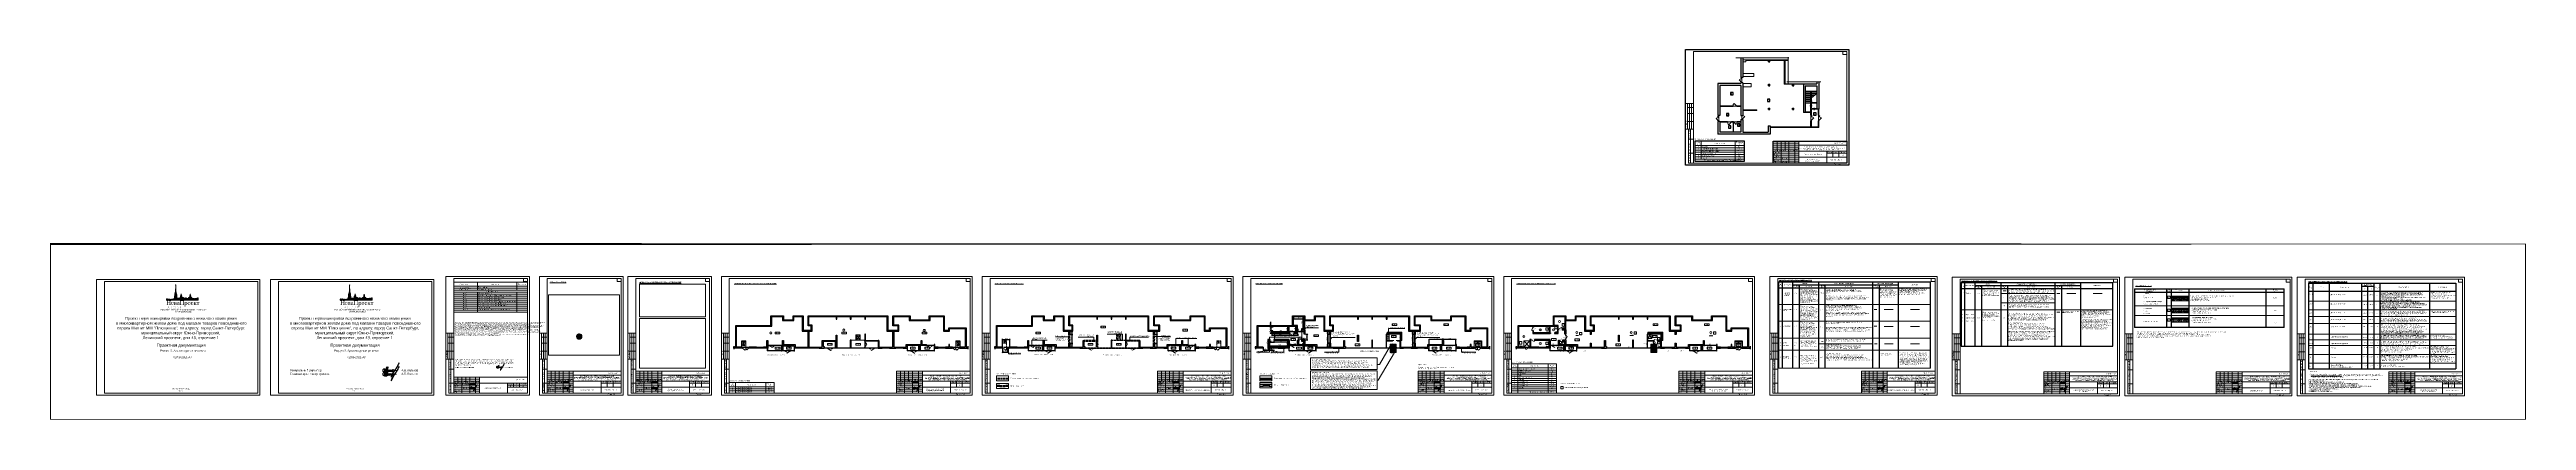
# Model space of a CAD drawing. Header units: metres. Extents: x -443 to 179, y -184 to -91.
import ezdxf
from ezdxf.enums import TextEntityAlignment as Align

# ---------------------------------------------------------------- set-up
doc = ezdxf.new("R2010")
doc.units = ezdxf.units.M
doc.header["$MEASUREMENT"] = 0
doc.header["$XCLIPFRAME"] = 0
doc.linetypes.add('( Hidden )', pattern=[0.375, 0.25, -0.125])
doc.linetypes.add('DGN Style 3', pattern=[4.360554, 3.114681, -1.245873])
for name, color, linetype, lineweight in [('_shtrih', 254, 'Continuous', 0), ('A-03-S-METL', 171, 'Continuous', 15), ('Level 1', 7, 'Continuous', 0), ('Level 50', 7, 'Continuous', 0), ('Level 6', 7, 'Continuous', 0), ('Level 63', 7, 'Continuous', 0), ('выноска', 7, 'Continuous', 20), ('контур здания на ситуации', 1, 'Continuous', 30), ('НВК', 7, 'Continuous', 0), ('Оборудование', 7, 'Continuous', 0), ('окна', 153, 'Continuous', 18), ('Полы', 12, 'Continuous', 13), ('размер', 7, 'Continuous', 18), ('стена', 7, 'Continuous', 40)]:
    doc.layers.add(name, color=color, linetype=linetype, lineweight=lineweight)
for name, color, linetype in [('YOLO_FRAME', 1, 'Continuous'), ('YOLO_STAMP', 1, 'Continuous'), ('YOLO_TABLE', 1, 'Continuous')]:
    doc.layers.add(name, color=color, linetype=linetype)
doc.styles.add('ARIAL', font='arial.ttf')
doc.styles.add('GOST 2.304', font='CS_Gost2304.shx')
doc.styles.add('MONOTXT', font='CS_Gost2304.shx', dxfattribs={"height": 0.0002})
doc.styles.get("Standard").update_dxf_attribs({"font": 'CS_Gost2304.shx'})
doc.styles.add('Style-Arial', font='arial.ttf')
doc.styles.add('Style-Arial IF', font='ariali.ttf')
doc.styles.add('Style-txt', font='txt.shx')
doc.linetypes.add('FENCELINE2', pattern='A,6.35,-2.54,[132,ltypeshp.shx,S=2.54,R=0,X=-2.54,Y=0],-2.54,25.4', length=36.83)
doc.dimstyles.get("Standard").update_dxf_attribs({"dimtxt": 0.18, "dimasz": 0.18, "dimexe": 0.18, "dimexo": 0.0625, "dimgap": 0.09, "dimtad": 0, "dimtih": 1, "dimtoh": 1, "dimdec": 4, "dimzin": 0, "dimdsep": 46, "dimtxsty": 'Standard', "dimcen": 0.09, "dimadec": 0, "dimazin": 0, "dimtfac": 1, "dimtdec": 4, "dimtofl": 0, "dimtmove": 0, "dimatfit": 3, "dimfxl": 1, "dimtolj": 1, "dimtzin": 0, "dimarcsym": 0})
picture_1 = doc.add_image_def('image1.jpg', size_in_pixel=(839, 752))
picture_2 = doc.add_image_def('image2.jpg', size_in_pixel=(1600, 1014))
picture_3 = doc.add_image_def('image3.jpg', size_in_pixel=(1600, 1200))

# ---------------------------------------------------------------- blocks, each defined once
blk = doc.blocks.new('A$C2C6E360E_1')
at = {"linetype": 'Continuous', "lineweight": -2, "ltscale": 0.1}
for points in [[(-13.01, -4.4), (-13.01, -4.13), (-12.99, -4.13), (-12.99, -4.13), (-12.98, -4.14), (-12.98, -4.14), (-12.97, -4.14), (-12.96, -4.14), (-12.96, -4.13), (-12.95, -4.13), (-12.95, -4.13), (-12.95, -4.12), (-12.95, -4.11), (-12.95, -4.1), (-12.95, -4.1), (-12.94, -4.1), (-12.94, -4.11), (-12.94, -4.11), (-12.94, -4.11), (-12.93, -4.11), (-12.93, -4.11), (-12.93, -4.11), (-12.93, -4.1), (-12.93, -4.1), (-12.94, -4.09), (-12.93, -4.09), (-12.93, -4.08), (-12.92, -4.09), (-12.92, -4.09), (-12.92, -4.1), (-12.91, -4.1), (-12.91, -4.09), (-12.91, -4.09), (-12.91, -4.09), (-12.92, -4.08), (-12.92, -4.08), (-12.92, -4.08), (-12.92, -4.07), (-12.91, -4.07), (-12.91, -4.07), (-12.91, -4.07), (-12.91, -4.08), (-12.91, -4.08), (-12.9, -4.08), (-12.9, -4.08), (-12.89, -4.08), (-12.89, -4.07), (-12.89, -4.07), (-12.9, -4.07), (-12.9, -4.07), (-12.9, -4.06), (-12.9, -4.06), (-12.9, -4.05), (-12.89, -4.05), (-12.89, -4.06), (-12.88, -4.06), (-12.88, -4.06), (-12.88, -4.07), (-12.87, -4.07), (-12.86, -4.07), (-12.86, -4.06), (-12.86, -4.06), (-12.86, -4.05), (-12.87, -4.05), (-12.87, -4.05), (-12.87, -4.04), (-12.87, -4.04), (-12.86, -4.04), (-12.86, -4.04), (-12.82, -4.04), (-12.82, -4.04), (-12.81, -4.04), (-12.81, -4.04), (-12.8, -4.05), (-12.81, -4.05), (-12.81, -4.05), (-12.81, -4.05), (-12.82, -4.06), (-12.82, -4.06), (-12.81, -4.07), (-12.81, -4.07), (-12.8, -4.06), (-12.8, -4.06), (-12.8, -4.05), (-12.79, -4.05), (-12.79, -4.06), (-12.79, -4.06), (-12.79, -4.07), (-12.79, -4.07), (-12.79, -4.07), (-12.79, -4.08), (-12.79, -4.09), (-12.79, -4.09), (-12.8, -4.1), (-12.8, -4.1), (-12.8, -4.11), (-12.8, -4.11), (-12.79, -4.11), (-12.79, -4.11), (-12.79, -4.1), (-12.78, -4.1), (-12.78, -4.1), (-12.77, -4.1), (-12.77, -4.11), (-12.77, -4.11), (-12.77, -4.12), (-12.77, -4.12), (-12.78, -4.13), (-12.78, -4.13), (-12.79, -4.14), (-12.78, -4.15), (-12.78, -4.15), (-12.77, -4.14), (-12.77, -4.14), (-12.76, -4.14), (-12.76, -4.14), (-12.76, -4.14), (-12.75, -4.15), (-12.75, -4.15), (-12.72, -4.15), (-12.71, -4.4)], [(-12.71, -4.4), (-12.72, -4.15), (-12.67, -4.15), (-12.67, -4.15), (-12.66, -4.15), (-12.66, -4.15), (-12.66, -4.16), (-12.66, -4.16), (-12.66, -4.16), (-12.67, -4.17), (-12.67, -4.17), (-12.67, -4.17), (-12.67, -4.18), (-12.66, -4.18), (-12.66, -4.18), (-12.66, -4.18), (-12.65, -4.17), (-12.65, -4.17), (-12.65, -4.17), (-12.64, -4.17), (-12.64, -4.17), (-12.64, -4.17), (-12.64, -4.18), (-12.64, -4.2), (-12.59, -4.2), (-12.59, -4.2), (-12.59, -4.2), (-12.58, -4.2), (-12.58, -4.2), (-12.58, -4.2), (-12.58, -4.19), (-12.58, -4.19), (-12.58, -4.19), (-12.58, -4.18), (-12.58, -4.18), (-12.58, -4.17), (-12.58, -4.17), (-12.58, -4.17), (-12.58, -4.17), (-12.57, -4.17), (-12.57, -4.17), (-12.57, -4.17), (-12.57, -4.18), (-12.56, -4.18), (-12.56, -4.18), (-12.56, -4.17), (-12.56, -4.17), (-12.56, -4.16), (-12.56, -4.16), (-12.56, -4.16), (-12.56, -4.16), (-12.56, -4.16), (-12.56, -4.15), (-12.55, -4.15), (-12.55, -4.16), (-12.55, -4.16), (-12.54, -4.16), (-12.54, -4.16), (-12.54, -4.15), (-12.54, -4.15), (-12.54, -4.15), (-12.55, -4.14), (-12.55, -4.14), (-12.55, -4.14), (-12.54, -4.14), (-12.54, -4.14), (-12.53, -4.14), (-12.53, -4.14), (-12.52, -4.14), (-12.52, -4.13), (-12.52, -4.13), (-12.52, -4.12), (-12.51, -4.12), (-12.51, -4.12), (-12.5, -4.12), (-12.5, -4.12), (-12.49, -4.12), (-12.49, -4.13), (-12.48, -4.13), (-12.48, -4.13), (-12.47, -4.13), (-12.47, -4.12), (-12.48, -4.12), (-12.48, -4.12), (-12.48, -4.11), (-12.48, -4.11), (-12.48, -4.1), (-12.48, -4.1), (-12.47, -4.1), (-12.45, -4.1), (-12.45, -4.11), (-12.44, -4.11), (-12.44, -4.11), (-12.44, -4.12), (-12.43, -4.12), (-12.43, -4.12), (-12.42, -4.11), (-12.42, -4.11), (-12.42, -4.1), (-12.43, -4.1), (-12.43, -4.1), (-12.43, -4.1), (-12.44, -4.09), (-12.43, -4.08), (-12.43, -4.08), (-12.44, -4.08), (-12.44, -4.07), (-12.44, -4.07), (-12.43, -4.07), (-12.43, -4.07), (-12.42, -4.07), (-12.42, -4.07), (-12.41, -4.07), (-12.4, -4.07), (-12.4, -4.07), (-12.4, -4.08), (-12.4, -4.08), (-12.4, -4.08), (-12.4, -4.09), (-12.4, -4.09), (-12.4, -4.09), (-12.39, -4.09), (-12.39, -4.09), (-12.38, -4.09), (-12.38, -4.09), (-12.38, -4.1), (-12.38, -4.1), (-12.37, -4.1), (-12.37, -4.1), (-12.37, -4.1), (-12.37, -4.11), (-12.37, -4.11), (-12.37, -4.11), (-12.37, -4.12), (-12.37, -4.12), (-12.37, -4.12), (-12.37, -4.13), (-12.37, -4.13), (-12.37, -4.13), (-12.36, -4.13), (-12.36, -4.13), (-12.36, -4.13), (-12.35, -4.14), (-12.35, -4.14), (-12.35, -4.14), (-12.35, -4.14), (-12.35, -4.15), (-12.34, -4.15), (-12.34, -4.15), (-12.34, -4.15), (-12.34, -4.15), (-12.34, -4.15), (-12.35, -4.15), (-12.35, -4.16), (-12.35, -4.16), (-12.36, -4.17), (-12.36, -4.17), (-12.36, -4.18), (-12.35, -4.18), (-12.35, -4.18), (-12.34, -4.18), (-12.33, -4.4)], [(-12.33, -4.4), (-12.34, -4.18), (-12.33, -4.18), (-12.32, -4.18), (-12.32, -4.17), (-12.32, -4.17), (-12.32, -4.17), (-12.32, -4.17), (-12.31, -4.17), (-12.3, -4.17), (-12.3, -4.17), (-12.3, -4.18), (-12.3, -4.18), (-12.29, -4.18), (-12.29, -4.18), (-12.28, -4.17), (-12.28, -4.17), (-12.28, -4.17), (-12.29, -4.17), (-12.29, -4.16), (-12.29, -4.16), (-12.29, -4.16), (-12.29, -4.16), (-12.29, -4.15), (-12.28, -4.15), (-12.28, -4.15), (-12.27, -4.15), (-12.27, -4.15), (-12.26, -4.15), (-12.26, -4.15), (-12.26, -4.15), (-12.25, -4.16), (-12.25, -4.16), (-12.26, -4.16), (-12.26, -4.17), (-12.26, -4.17), (-12.26, -4.17), (-12.26, -4.18), (-12.26, -4.18), (-12.25, -4.18), (-12.25, -4.18), (-12.25, -4.18), (-12.24, -4.17), (-12.21, -4.17), (-12.21, -4.17), (-12.21, -4.17), (-12.2, -4.17), (-12.2, -4.16), (-12.19, -4.17), (-12.19, -4.17), (-12.19, -4.17), (-12.19, -4.17), (-12.19, -4.18), (-12.19, -4.18), (-12.2, -4.18), (-12.2, -4.18), (-12.2, -4.18), (-12.2, -4.18), (-12.2, -4.19), (-12.2, -4.19), (-12.2, -4.19), (-12.2, -4.19), (-12.19, -4.19), (-12.19, -4.19), (-12.19, -4.19), (-12.19, -4.19), (-12.18, -4.18), (-12.18, -4.18), (-12.18, -4.19), (-12.17, -4.19), (-12.17, -4.19), (-12.17, -4.19), (-12.17, -4.2), (-12.16, -4.2), (-12.15, -4.2), (-12.14, -4.2), (-12.13, -4.2), (-12.13, -4.19), (-12.13, -4.19), (-12.13, -4.18), (-12.13, -4.18), (-12.12, -4.18), (-12.12, -4.18), (-12.11, -4.18), (-12.11, -4.19), (-12.11, -4.19), (-12.12, -4.2), (-12.12, -4.2), (-12.12, -4.2), (-12.12, -4.2), (-12.12, -4.21), (-12.12, -4.21), (-12.11, -4.21), (-12.11, -4.21), (-12.1, -4.2), (-12.1, -4.2), (-12.09, -4.2), (-12.09, -4.2), (-12.08, -4.2), (-12.08, -4.2), (-12.08, -4.2), (-12.08, -4.2), (-12.08, -4.21), (-12.08, -4.21), (-12.08, -4.21), (-12.08, -4.21), (-12.09, -4.22), (-12.09, -4.22), (-12.09, -4.22), (-12.09, -4.22), (-12.09, -4.23), (-12.08, -4.23), (-12.07, -4.23), (-12.07, -4.23), (-12.07, -4.22), (-12.07, -4.22), (-12.06, -4.22), (-12.06, -4.22), (-12.05, -4.22), (-12.05, -4.22), (-12.04, -4.22), (-12.04, -4.22), (-12.04, -4.23), (-12.04, -4.23), (-12.04, -4.23), (-12.03, -4.23), (-12.03, -4.4)], [(-12.03, -4.4), (-12.03, -4.23), (-12.03, -4.23), (-12.02, -4.23), (-12.02, -4.23), (-12.02, -4.22), (-12.02, -4.22), (-12.02, -4.21), (-12.03, -4.21), (-12.03, -4.21), (-12.03, -4.2), (-12.03, -4.2), (-12.03, -4.2), (-12.02, -4.2), (-12.02, -4.2), (-12.02, -4.21), (-12.02, -4.21), (-12.02, -4.21), (-12.01, -4.21), (-12.01, -4.21), (-12, -4.21), (-12, -4.2), (-12.01, -4.2), (-12.01, -4.2), (-12.01, -4.2), (-12.01, -4.19), (-12.02, -4.19), (-12.01, -4.18), (-12.01, -4.18), (-12, -4.18), (-12, -4.18), (-11.99, -4.19), (-11.94, -4.19), (-11.93, -4.19), (-11.93, -4.19), (-11.93, -4.19), (-11.93, -4.19), (-11.92, -4.2), (-11.91, -4.2), (-11.91, -4.19), (-11.91, -4.19), (-11.91, -4.18), (-11.91, -4.18), (-11.92, -4.18), (-11.92, -4.17), (-11.92, -4.17), (-11.92, -4.17), (-11.91, -4.17), (-11.9, -4.17), (-11.89, -4.17), (-11.89, -4.17), (-11.88, -4.16), (-11.88, -4.16), (-11.88, -4.15), (-11.89, -4.15), (-11.89, -4.14), (-11.89, -4.14), (-11.89, -4.13), (-11.88, -4.13), (-11.88, -4.13), (-11.87, -4.14), (-11.86, -4.14), (-11.85, -4.14), (-11.84, -4.14), (-11.83, -4.14), (-11.83, -4.13), (-11.82, -4.14), (-11.82, -4.14), (-11.82, -4.14), (-11.82, -4.15), (-11.82, -4.15), (-11.83, -4.15), (-11.83, -4.15), (-11.83, -4.15), (-11.83, -4.16), (-11.83, -4.16), (-11.83, -4.16), (-11.82, -4.16), (-11.82, -4.16), (-11.82, -4.15), (-11.82, -4.15), (-11.81, -4.15), (-11.81, -4.15), (-11.8, -4.15), (-11.8, -4.16), (-11.8, -4.16), (-11.81, -4.16), (-11.81, -4.17), (-11.82, -4.17), (-11.81, -4.17), (-11.81, -4.17), (-11.81, -4.18), (-11.81, -4.18), (-11.8, -4.18), (-11.8, -4.17), (-11.8, -4.17), (-11.8, -4.17), (-11.79, -4.16), (-11.79, -4.16), (-11.78, -4.17), (-11.79, -4.18), (-11.79, -4.18), (-11.8, -4.18), (-11.8, -4.19), (-11.8, -4.19), (-11.79, -4.19), (-11.79, -4.19), (-11.79, -4.19), (-11.78, -4.18), (-11.78, -4.18), (-11.77, -4.18), (-11.77, -4.19), (-11.77, -4.2), (-11.77, -4.2), (-11.77, -4.2), (-11.76, -4.2), (-11.75, -4.2), (-11.74, -4.2), (-11.74, -4.2), (-11.73, -4.2), (-11.73, -4.2), (-11.72, -4.2), (-11.72, -4.2), (-11.72, -4.21), (-11.72, -4.21), (-11.72, -4.22), (-11.72, -4.22), (-11.73, -4.22), (-11.74, -4.23), (-11.74, -4.28), (-11.69, -4.28), (-11.69, -4.4)], [(-11.69, -4.4), (-11.69, -4.28), (-11.64, -4.28), (-11.64, -4.29), (-11.64, -4.29), (-11.63, -4.29), (-11.62, -4.29), (-11.62, -4.28), (-11.62, -4.28), (-11.62, -4.28), (-11.62, -4.28), (-11.63, -4.28), (-11.63, -4.27), (-11.63, -4.27), (-11.63, -4.26), (-11.63, -4.26), (-11.62, -4.26), (-11.62, -4.27), (-11.62, -4.27), (-11.61, -4.28), (-11.61, -4.27), (-11.6, -4.27), (-11.6, -4.27), (-11.6, -4.27), (-11.6, -4.26), (-11.61, -4.26), (-11.61, -4.26), (-11.61, -4.26), (-11.61, -4.25), (-11.61, -4.25), (-11.6, -4.25), (-11.6, -4.25), (-11.59, -4.24), (-11.59, -4.24), (-11.59, -4.24), (-11.59, -4.23), (-11.59, -4.23), (-11.59, -4.22), (-11.6, -4.22), (-11.59, -4.22), (-11.59, -4.21), (-11.58, -4.21), (-11.57, -4.22), (-11.57, -4.22), (-11.56, -4.22), (-11.54, -4.22), (-11.53, -4.22), (-11.52, -4.22), (-11.52, -4.21), (-11.52, -4.2), (-11.51, -4.2), (-11.5, -4.2), (-11.5, -4.2), (-11.49, -4.21), (-11.49, -4.21), (-11.47, -4.21), (-11.47, -4.2), (-11.47, -4.2), (-11.47, -4.19), (-11.48, -4.19), (-11.48, -4.19), (-11.48, -4.18), (-11.48, -4.18), (-11.48, -4.17), (-11.48, -4.16), (-11.48, -4.15), (-11.48, -4.15), (-11.47, -4.15), (-11.47, -4.16), (-11.47, -4.16), (-11.46, -4.16), (-11.46, -4.16), (-11.46, -4.16), (-11.46, -4.15), (-11.46, -4.15), (-11.46, -4.15), (-11.47, -4.14), (-11.47, -4.14), (-11.47, -4.14), (-11.46, -4.13), (-11.46, -4.13), (-11.46, -4.14), (-11.45, -4.14), (-11.4, -4.14), (-11.39, -4.14), (-11.38, -4.14), (-11.38, -4.14), (-11.38, -4.13), (-11.37, -4.13), (-11.37, -4.12), (-11.37, -4.12), (-11.37, -4.12), (-11.37, -4.12), (-11.36, -4.12), (-11.36, -4.11), (-11.36, -4.11), (-11.36, -4.1), (-11.35, -4.1), (-11.35, -4.1), (-11.35, -4.11), (-11.35, -4.11), (-11.35, -4.11), (-11.35, -4.12), (-11.35, -4.12), (-11.35, -4.12), (-11.34, -4.12), (-11.34, -4.12), (-11.34, -4.12), (-11.34, -4.13), (-11.34, -4.13), (-11.34, -4.14), (-11.34, -4.14), (-11.34, -4.15), (-11.33, -4.15), (-11.33, -4.15), (-11.32, -4.15), (-11.32, -4.15), (-11.33, -4.4)], [(-11.33, -4.4), (-11.32, -4.15), (-11.31, -4.15), (-11.3, -4.15), (-11.3, -4.16), (-11.3, -4.16), (-11.3, -4.16), (-11.3, -4.16), (-11.29, -4.16), (-11.29, -4.16), (-11.28, -4.16), (-11.28, -4.15), (-11.28, -4.15), (-11.28, -4.15), (-11.28, -4.15), (-11.29, -4.15), (-11.29, -4.14), (-11.29, -4.14), (-11.29, -4.13), (-11.28, -4.13), (-11.28, -4.14), (-11.28, -4.14), (-11.28, -4.14), (-11.28, -4.15), (-11.27, -4.15), (-11.27, -4.15), (-11.27, -4.15), (-11.27, -4.15), (-11.26, -4.14), (-11.26, -4.14), (-11.26, -4.13), (-11.26, -4.13), (-11.26, -4.13), (-11.27, -4.13), (-11.27, -4.13), (-11.27, -4.12), (-11.27, -4.12), (-11.28, -4.11), (-11.28, -4.11), (-11.27, -4.11), (-11.27, -4.1), (-11.27, -4.1), (-11.26, -4.1), (-11.26, -4.11), (-11.26, -4.1), (-11.25, -4.1), (-11.25, -4.1), (-11.25, -4.1), (-11.24, -4.1), (-11.24, -4.11), (-11.24, -4.11), (-11.24, -4.12), (-11.23, -4.12), (-11.22, -4.12), (-11.22, -4.12), (-11.22, -4.12), (-11.21, -4.12), (-11.21, -4.12), (-11.21, -4.11), (-11.21, -4.11), (-11.21, -4.1), (-11.2, -4.1), (-11.2, -4.1), (-11.19, -4.1), (-11.18, -4.1), (-11.18, -4.1), (-11.17, -4.1), (-11.17, -4.1), (-11.16, -4.1), (-11.16, -4.1), (-11.16, -4.1), (-11.16, -4.11), (-11.16, -4.11), (-11.17, -4.11), (-11.17, -4.12), (-11.17, -4.12), (-11.17, -4.12), (-11.17, -4.13), (-11.17, -4.13), (-11.17, -4.13), (-11.16, -4.13), (-11.16, -4.13), (-11.15, -4.13), (-11.15, -4.13), (-11.15, -4.12), (-11.15, -4.12), (-11.14, -4.12), (-11.14, -4.12), (-11.14, -4.12), (-11.13, -4.12), (-11.13, -4.12), (-11.12, -4.12), (-11.12, -4.12), (-11.12, -4.12), (-11.12, -4.12), (-11.11, -4.11), (-11.11, -4.11), (-11.11, -4.11), (-11.11, -4.1), (-11.1, -4.1), (-11.1, -4.06), (-11.02, -4.06), (-11.02, -3.81), (-11.04, -3.81), (-11.04, -3.8), (-11.02, -3.8), (-11.02, -3.68), (-10.96, -3.68), (-10.38, -3.88), (-10.37, -4.4)], [(-10.43, -3.01), (-10.41, -3.01, 0.409034), (-10.4, -3), (-10.4, -2.98), (-10.37, -2.96, 0.850559), (-10.38, -2.96), (-10.41, -2.97), (-10.41, -2.99), (-10.44, -2.99), (-10.44, -2.92, 0.273634), (-10.56, -2.75), (-10.8, -2.75, 0.273634), (-10.92, -2.92), (-10.92, -2.99), (-10.95, -2.99), (-10.95, -2.97), (-10.98, -2.96, 0.71604), (-10.99, -2.96), (-10.96, -2.98), (-10.96, -3, 0.409034), (-10.95, -3.01), (-10.93, -3.01), (-10.93, -3.28), (-10.95, -3.28, 0.692678), (-10.95, -3.3), (-10.94, -3.3), (-10.94, -3.36), (-10.97, -3.36, 0.789101), (-10.97, -3.38), (-10.96, -3.38), (-10.96, -3.68), (-10.38, -3.88), (-10.38, -3.81), (-10.37, -3.81), (-10.37, -3.8), (-10.38, -3.8), (-10.38, -3.73), (-10.4, -3.73), (-10.4, -3.38), (-10.39, -3.38, 0.818526), (-10.4, -3.36), (-10.42, -3.36), (-10.42, -3.3), (-10.41, -3.3, 0.692678), (-10.41, -3.28), (-10.43, -3.28)], [(-10.56, -2.52), (-10.55, -2.52), (-10.55, -2.51), (-10.56, -2.51), (-10.56, -2.5, 0.245371), (-10.59, -2.45), (-10.59, -2.37), (-10.59, -2.37), (-10.59, -2.37), (-10.59, -2.37, 0.240353), (-10.63, -2.34), (-10.68, -0.75), (-10.73, -2.34, 0.240353), (-10.77, -2.37), (-10.78, -2.37), (-10.78, -2.37), (-10.77, -2.37), (-10.77, -2.45, 0.245371), (-10.8, -2.5), (-10.8, -2.51), (-10.81, -2.51), (-10.81, -2.52), (-10.8, -2.52), (-10.8, -2.75), (-10.56, -2.75)], [(-10.67, -0.67), (-10.69, -0.67), (-10.7, -0.66), (-10.7, -0.61), (-10.69, -0.6), (-10.69, -0.59), (-10.67, -0.59), (-10.67, -0.6), (-10.67, -0.6), (-10.67, -0.62), (-10.66, -0.62), (-10.62, -0.58), (-10.62, -0.61), (-10.66, -0.63), (-10.65, -0.65)], [(-10.66, -0.73, 1), (-10.7, -0.73, 1)], [(-10.68, -0.55, 1), (-10.69, -0.55, 1)], [(-10.37, -4.4), (-10.38, -3.88), (-9.79, -3.88), (-9.79, -3.83), (-9.74, -3.83), (-9.74, -3.88), (-9.49, -3.88), (-9.37, -4.4)], [(-8.61, -3.94), (-8.62, -3.94), (-8.62, -3.94), (-8.62, -3.93), (-8.63, -3.93), (-8.63, -3.93), (-8.64, -3.93), (-8.64, -3.93), (-8.65, -3.93), (-8.65, -3.94), (-8.65, -3.94), (-8.66, -3.94), (-8.67, -3.94), (-8.67, -3.94), (-8.68, -3.93), (-8.68, -3.93), (-8.68, -3.93), (-8.69, -3.93), (-8.69, -3.93), (-8.69, -3.93), (-8.69, -3.94), (-8.71, -3.93), (-8.7, -3.92), (-8.7, -3.92), (-8.69, -3.92), (-8.69, -3.92), (-8.7, -3.91), (-8.7, -3.91), (-8.71, -3.9), (-8.71, -3.79), (-8.7, -3.79), (-8.7, -3.79), (-8.7, -3.79, 0.987681), (-8.7, -3.78), (-8.72, -3.78, 0.380531), (-8.77, -3.72), (-8.83, -3.72), (-8.89, -3.72, 0.380531), (-8.94, -3.78), (-8.96, -3.78, 1.012473), (-8.96, -3.79), (-8.95, -3.79), (-8.95, -3.79), (-8.95, -3.79), (-8.95, -3.88), (-9.1, -3.88), (-9.1, -3.51, -0.473931), (-9.08, -3.51, 0.340172), (-9.06, -3.51, 0.608909), (-9.06, -3.5, -0.218924), (-9.07, -3.5, 0.241035), (-9.08, -3.49), (-9.1, -3.49), (-9.1, -3.4), (-9.08, -3.4, 0.746498), (-9.08, -3.39, -0.233077), (-9.1, -3.38, 0.244578), (-9.19, -3.31), (-9.22, -3.31), (-9.22, -3.14), (-9.24, -3.14), (-9.24, -3.11, 0.712425), (-9.24, -3.06, -0.19933), (-9.28, -3.02), (-9.29, -3, 0.757963), (-9.29, -2.98, 0.757963), (-9.3, -3), (-9.3, -3.02, -0.19933), (-9.35, -3.06, 0.712425), (-9.34, -3.11), (-9.34, -3.14), (-9.36, -3.14), (-9.36, -3.31), (-9.39, -3.31, 0.244578), (-9.49, -3.38, -0.233077), (-9.51, -3.39, 1.028208), (-9.5, -3.4), (-9.49, -3.4), (-9.49, -3.49), (-9.5, -3.49, 0.241035), (-9.51, -3.5, -0.218924), (-9.52, -3.5, 0.608909), (-9.52, -3.51, 0.340172), (-9.5, -3.51, -0.473931), (-9.49, -3.51), (-9.49, -3.88), (-9.37, -4.4), (-8.58, -4.4)], [(-9.3, -2.94, 1), (-9.28, -2.94, 1)], [(-7.74, -3.96), (-7.75, -3.96), (-7.76, -3.96), (-7.76, -3.96), (-7.77, -3.96), (-7.77, -3.95), (-7.77, -3.95), (-7.77, -3.95), (-7.77, -3.94), (-7.77, -3.94), (-7.78, -3.94), (-7.78, -3.94), (-7.78, -3.94), (-7.78, -3.94), (-7.78, -3.93), (-7.78, -3.93), (-7.78, -3.93), (-7.79, -3.93), (-7.79, -3.93), (-7.8, -3.93), (-7.8, -3.94), (-7.8, -3.94), (-7.8, -3.94), (-7.81, -3.94), (-7.85, -3.94), (-7.86, -3.94), (-7.86, -3.95), (-7.87, -3.95), (-7.87, -3.95), (-7.88, -3.94), (-7.88, -3.94), (-7.88, -3.94), (-7.88, -3.93), (-7.89, -3.93), (-7.89, -3.93), (-7.89, -3.93), (-7.9, -3.93), (-7.9, -3.93), (-7.9, -3.93), (-7.91, -3.93), (-7.92, -3.93), (-7.92, -3.93), (-7.93, -3.93), (-7.93, -3.93), (-7.94, -3.93), (-7.94, -3.93), (-7.94, -3.93), (-7.94, -3.94), (-7.93, -3.94), (-7.93, -3.94), (-7.93, -3.94), (-7.93, -3.95), (-7.93, -3.95), (-7.93, -3.95), (-7.93, -3.96), (-7.94, -3.96), (-7.94, -3.95), (-7.94, -3.95), (-7.94, -3.95), (-7.94, -3.94), (-7.95, -3.94), (-7.95, -3.94), (-7.96, -3.94), (-7.96, -3.94), (-7.97, -3.94), (-7.97, -3.95), (-7.97, -3.95), (-7.97, -3.95), (-7.98, -3.95), (-7.98, -3.95), (-7.99, -3.95), (-7.99, -3.95), (-7.99, -3.95), (-7.99, -3.94), (-7.99, -3.94), (-7.99, -3.94), (-7.98, -3.94), (-7.98, -3.93), (-7.98, -3.93), (-7.99, -3.93), (-7.99, -3.92), (-8, -3.93), (-8, -3.93), (-8, -3.94), (-8, -3.94), (-8, -3.94), (-8.01, -3.94), (-8.01, -3.93), (-8.01, -3.93), (-8.01, -3.93), (-8.01, -3.93), (-8.01, -3.92), (-8.01, -3.92), (-8.01, -3.92), (-8, -3.92), (-8, -3.92), (-8, -3.91), (-8, -3.91), (-8, -3.9), (-8, -3.9), (-8, -3.9), (-8, -3.89), (-8, -3.88), (-8, -3.88), (-8, -3.88), (-8.01, -3.88), (-8.01, -3.88), (-8.01, -3.88), (-8.01, -3.89), (-8.02, -3.89), (-8.02, -3.89), (-8.03, -3.89), (-8.03, -3.88), (-8.03, -3.88), (-8.03, -3.88), (-8.03, -3.87), (-8.02, -3.87), (-8.02, -3.88), (-8.02, -3.87), (-8.02, -3.87), (-8.01, -3.87), (-8.01, -3.87), (-8.02, -3.86), (-8.02, -3.86), (-8.02, -3.86), (-8.03, -3.86), (-8.03, -3.86), (-8.03, -3.87), (-8.03, -3.87), (-8.03, -3.87), (-8.03, -3.87), (-8.03, -3.87), (-8.04, -3.87), (-8.04, -3.87), (-8.04, -3.87), (-8.04, -3.87), (-8.04, -3.86), (-8.04, -3.86), (-8.04, -3.86), (-8.03, -3.86), (-8.03, -3.86), (-8.03, -3.85), (-8.03, -3.85), (-8.03, -3.85), (-8.04, -3.84), (-8.04, -3.84), (-8.04, -3.85), (-8.05, -3.85), (-8.05, -3.85), (-8.06, -3.85), (-8.06, -3.85), (-8.06, -3.86), (-8.06, -3.86), (-8.07, -3.86), (-8.07, -3.85), (-8.08, -3.85), (-8.08, -3.85), (-8.08, -3.85), (-8.08, -3.85), (-8.07, -3.84), (-8.07, -3.84), (-8.07, -3.84), (-8.07, -3.84), (-8.07, -3.84), (-8.06, -3.84), (-8.06, -3.84), (-8.06, -3.83), (-8.07, -3.83), (-8.07, -3.83), (-8.07, -3.83), (-8.08, -3.83), (-8.08, -3.83), (-8.08, -3.83), (-8.09, -3.83), (-8.09, -3.83), (-8.1, -3.83), (-8.1, -3.83), (-8.1, -3.83), (-8.11, -3.83), (-8.12, -3.83), (-8.12, -3.83), (-8.12, -3.83), (-8.13, -3.83), (-8.13, -3.82), (-8.13, -3.82), (-8.13, -3.82), (-8.13, -3.81), (-8.13, -3.81), (-8.13, -3.81), (-8.14, -3.81), (-8.14, -3.82), (-8.15, -3.81, 6.607957), (-8.15, -3.81), (-8.15, -3.83), (-8.15, -3.83), (-8.15, -3.83), (-8.15, -3.83), (-8.15, -3.84), (-8.16, -3.84), (-8.16, -3.84), (-8.17, -3.84), (-8.17, -3.84), (-8.17, -3.84), (-8.17, -3.83), (-8.18, -3.83), (-8.19, -3.83), (-8.19, -3.83), (-8.2, -3.83), (-8.2, -3.83), (-8.2, -3.83), (-8.21, -3.83), (-8.21, -3.83), (-8.21, -3.83), (-8.21, -3.84), (-8.21, -3.84), (-8.22, -3.85), (-8.22, -3.85), (-8.23, -3.85), (-8.23, -3.85), (-8.24, -3.84), (-8.24, -3.85), (-8.24, -3.85), (-8.24, -3.85), (-8.24, -3.85), (-8.23, -3.86), (-8.23, -3.86), (-8.23, -3.87), (-8.23, -3.87), (-8.23, -3.87), (-8.24, -3.87), (-8.24, -3.87), (-8.24, -3.87), (-8.24, -3.87), (-8.25, -3.87), (-8.25, -3.87), (-8.25, -3.86), (-8.25, -3.86), (-8.25, -3.86), (-8.26, -3.86), (-8.26, -3.86), (-8.26, -3.87), (-8.26, -3.87), (-8.26, -3.87), (-8.26, -3.87), (-8.26, -3.88), (-8.26, -3.88), (-8.27, -3.88), (-8.27, -3.88), (-8.28, -3.88), (-8.28, -3.88), (-8.29, -3.88), (-8.29, -3.88), (-8.29, -3.88), (-8.29, -3.88), (-8.29, -3.88), (-8.29, -3.89), (-8.29, -3.89), (-8.29, -3.89), (-8.28, -3.89), (-8.28, -3.9), (-8.28, -3.9), (-8.28, -3.9), (-8.29, -3.91), (-8.29, -3.91), (-8.29, -3.9), (-8.29, -3.9), (-8.29, -3.9), (-8.29, -3.9), (-8.29, -3.89), (-8.29, -3.89), (-8.3, -3.89), (-8.3, -3.89), (-8.31, -3.9), (-8.31, -3.9), (-8.31, -3.9), (-8.31, -3.91), (-8.31, -3.91), (-8.31, -3.91), (-8.31, -3.92), (-8.31, -3.95), (-8.31, -3.95), (-8.31, -3.96), (-8.32, -3.96), (-8.32, -3.96), (-8.32, -3.96), (-8.32, -3.96), (-8.33, -3.96), (-8.33, -3.96), (-8.33, -3.96), (-8.34, -3.96), (-8.34, -3.96), (-8.34, -3.96), (-8.34, -3.96), (-8.34, -3.97), (-8.34, -3.97), (-8.35, -3.97), (-8.35, -3.97), (-8.35, -3.97), (-8.35, -3.97), (-8.35, -3.98), (-8.36, -3.98), (-8.36, -3.98), (-8.36, -3.99), (-8.36, -3.99), (-8.36, -3.99), (-8.36, -3.99), (-8.36, -3.99), (-8.36, -3.99), (-8.37, -3.99), (-8.37, -3.99), (-8.37, -3.99), (-8.38, -3.99), (-8.38, -3.99), (-8.38, -3.99), (-8.38, -4), (-8.38, -4), (-8.39, -4), (-8.39, -4), (-8.4, -4), (-8.4, -3.99), (-8.4, -3.99), (-8.41, -3.99), (-8.41, -3.99), (-8.42, -3.99), (-8.42, -3.99), (-8.43, -3.99), (-8.43, -3.99), (-8.43, -4), (-8.43, -4), (-8.43, -4), (-8.44, -4), (-8.44, -4), (-8.44, -4), (-8.45, -4), (-8.45, -3.99), (-8.45, -3.99), (-8.44, -3.99), (-8.44, -3.98), (-8.44, -3.98), (-8.44, -3.98), (-8.43, -3.97), (-8.43, -3.97), (-8.43, -3.97), (-8.43, -3.96), (-8.44, -3.96), (-8.44, -3.96), (-8.44, -3.96), (-8.45, -3.96), (-8.45, -3.96), (-8.45, -3.96), (-8.45, -3.97), (-8.45, -3.97), (-8.46, -3.97), (-8.46, -3.97), (-8.46, -3.97), (-8.46, -3.96), (-8.46, -3.96), (-8.46, -3.96), (-8.46, -3.95), (-8.46, -3.95), (-8.46, -3.95), (-8.45, -3.95), (-8.45, -3.95), (-8.45, -3.95), (-8.45, -3.95), (-8.45, -3.95), (-8.45, -3.94), (-8.45, -3.94), (-8.46, -3.94), (-8.46, -3.94), (-8.46, -3.94), (-8.47, -3.95), (-8.47, -3.95), (-8.47, -3.95), (-8.47, -3.95), (-8.47, -3.95), (-8.47, -3.95), (-8.48, -3.95), (-8.48, -3.95), (-8.48, -3.95), (-8.48, -3.94), (-8.48, -3.94), (-8.47, -3.94), (-8.47, -3.93), (-8.47, -3.93), (-8.47, -3.93), (-8.47, -3.93), (-8.47, -3.93), (-8.47, -3.92), (-8.47, -3.92), (-8.47, -3.92), (-8.47, -3.92), (-8.47, -3.91), (-8.47, -3.91), (-8.48, -3.91), (-8.48, -3.91), (-8.48, -3.91), (-8.48, -3.92), (-8.48, -3.92), (-8.49, -3.92), (-8.49, -3.92), (-8.49, -3.92), (-8.49, -3.92), (-8.5, -3.92), (-8.5, -3.92), (-8.5, -3.92), (-8.5, -3.91), (-8.5, -3.91), (-8.5, -3.91), (-8.49, -3.91), (-8.49, -3.91), (-8.49, -3.9), (-8.49, -3.9), (-8.48, -3.9), (-8.48, -3.9), (-8.48, -3.9), (-8.48, -3.89), (-8.48, -3.89), (-8.49, -3.89), (-8.49, -3.89), (-8.5, -3.89), (-8.5, -3.9), (-8.51, -3.9), (-8.51, -3.9), (-8.51, -3.9), (-8.51, -3.9), (-8.51, -3.9), (-8.52, -3.91), (-8.52, -3.91), (-8.52, -3.91), (-8.52, -3.9), (-8.53, -3.9), (-8.53, -3.9), (-8.53, -3.9), (-8.53, -3.89), (-8.52, -3.89), (-8.52, -3.89), (-8.52, -3.89), (-8.51, -3.89), (-8.51, -3.89), (-8.51, -3.88), (-8.51, -3.88), (-8.52, -3.88), (-8.52, -3.88), (-8.52, -3.87), (-8.53, -3.87), (-8.53, -3.87), (-8.53, -3.87), (-8.53, -3.87), (-8.53, -3.87), (-8.53, -3.86), (-8.53, -3.86), (-8.54, -3.86), (-8.54, -3.86), (-8.54, -3.86), (-8.54, -3.86), (-8.55, -3.86), (-8.55, -3.86), (-8.55, -3.86), (-8.55, -3.86), (-8.56, -3.86), (-8.56, -3.86), (-8.56, -3.86), (-8.56, -3.85), (-8.56, -3.85), (-8.56, -3.85), (-8.56, -3.85), (-8.57, -3.85), (-8.57, -3.84), (-8.57, -3.84), (-8.57, -3.85), (-8.58, -3.85), (-8.59, -3.85), (-8.59, -3.85), (-8.6, -3.85), (-8.6, -3.85), (-8.6, -3.85), (-8.6, -3.85), (-8.6, -3.85), (-8.61, -3.84), (-8.61, -3.84), (-8.61, -3.84), (-8.61, -3.85), (-8.61, -3.85), (-8.61, -3.85), (-8.61, -3.85), (-8.61, -3.85), (-8.61, -3.86), (-8.61, -3.86), (-8.61, -3.87), (-8.61, -3.91), (-8.61, -3.91), (-8.61, -3.92), (-8.61, -3.92), (-8.6, -3.92), (-8.6, -3.92), (-8.6, -3.93), (-8.6, -3.93), (-8.61, -3.94), (-8.61, -3.94), (-8.61, -3.94), (-8.58, -4.4), (-7.77, -4.4)], [(-6.44, -4.01), (-6.45, -4.01), (-6.44, -4), (-6.44, -4), (-6.43, -4), (-6.43, -3.99), (-6.44, -3.99), (-6.44, -3.99), (-6.45, -3.99), (-6.45, -3.99), (-6.45, -4), (-6.45, -4), (-6.45, -4), (-6.45, -4), (-6.45, -4), (-6.46, -4), (-6.46, -4), (-6.46, -4), (-6.47, -4), (-6.47, -4), (-6.47, -3.99), (-6.47, -3.99), (-6.47, -3.99), (-6.47, -3.99), (-6.46, -3.99), (-6.46, -3.98), (-6.45, -3.98), (-6.45, -3.98), (-6.45, -3.98), (-6.45, -3.98), (-6.45, -3.97), (-6.45, -3.97), (-6.45, -3.97), (-6.45, -3.96), (-6.45, -3.96), (-6.45, -3.96), (-6.46, -3.96), (-6.47, -3.96), (-6.47, -3.96), (-6.47, -3.97), (-6.47, -3.97), (-6.48, -3.97), (-6.48, -3.96), (-6.48, -3.96), (-6.48, -3.96), (-6.48, -3.96), (-6.48, -3.96), (-6.47, -3.95), (-6.47, -3.95), (-6.47, -3.95), (-6.47, -3.95), (-6.47, -3.95), (-6.47, -3.94), (-6.48, -3.94), (-6.48, -3.94), (-6.48, -3.94), (-6.48, -3.94), (-6.48, -3.94), (-6.49, -3.94), (-6.5, -3.94), (-6.5, -3.94), (-6.51, -3.95), (-6.51, -3.95), (-6.51, -3.95), (-6.51, -3.95), (-6.51, -3.96), (-6.52, -3.95), (-6.52, -3.95), (-6.52, -3.95), (-6.52, -3.95), (-6.53, -3.95), (-6.53, -3.95), (-6.53, -3.94), (-7.14, -3.61), (-7.2, -3.61), (-7.2, -3.53), (-7.21, -3.53), (-7.21, -3.61), (-7.21, -3.65), (-7.26, -3.65, 0.343417), (-7.52, -3.94), (-7.52, -3.96), (-7.58, -3.96), (-7.58, -3.96), (-7.58, -3.95), (-7.58, -3.95), (-7.58, -3.94), (-7.58, -3.94), (-7.59, -3.94), (-7.6, -3.94), (-7.6, -3.95), (-7.6, -3.95), (-7.6, -3.95), (-7.6, -3.96), (-7.61, -3.96), (-7.62, -3.96), (-7.62, -3.96), (-7.63, -3.95), (-7.63, -3.95), (-7.63, -3.94), (-7.63, -3.94), (-7.64, -3.94), (-7.64, -3.94), (-7.64, -3.93), (-7.64, -3.93), (-7.65, -3.93), (-7.65, -3.93), (-7.65, -3.94), (-7.65, -3.94), (-7.65, -3.94), (-7.66, -3.94), (-7.67, -3.95), (-7.67, -3.94), (-7.68, -3.94), (-7.68, -3.94), (-7.68, -3.95), (-7.68, -3.95), (-7.68, -3.96), (-7.67, -3.96), (-7.67, -3.96), (-7.67, -3.97), (-7.67, -3.97), (-7.67, -3.97), (-7.68, -3.97), (-7.68, -3.97), (-7.68, -3.97), (-7.69, -3.96), (-7.69, -3.96), (-7.71, -3.96), (-7.72, -3.96), (-7.73, -3.96), (-7.73, -3.96), (-7.74, -3.96), (-7.74, -3.96), (-7.74, -3.96), (-7.77, -4.4), (-6.21, -4.4), (-6.21, -3.94), (-6.23, -3.95), (-6.23, -3.95), (-6.24, -3.95), (-6.24, -3.95), (-6.25, -3.94), (-6.25, -3.94), (-6.25, -3.94), (-6.26, -3.94), (-6.26, -3.94), (-6.26, -3.95), (-6.26, -3.95), (-6.26, -3.96), (-6.25, -3.96), (-6.25, -3.96), (-6.25, -3.96), (-6.25, -3.97), (-6.25, -3.97), (-6.25, -3.97), (-6.25, -3.97), (-6.26, -3.97), (-6.26, -3.97), (-6.26, -3.97), (-6.26, -3.97), (-6.26, -3.96), (-6.27, -3.96), (-6.27, -3.96), (-6.27, -3.96), (-6.28, -3.96), (-6.28, -3.96), (-6.28, -3.97), (-6.28, -3.97), (-6.27, -3.97), (-6.27, -3.97), (-6.27, -3.98), (-6.27, -3.98), (-6.27, -3.98), (-6.28, -3.99), (-6.28, -3.99), (-6.28, -3.99), (-6.28, -3.99), (-6.28, -3.99), (-6.29, -3.99), (-6.29, -3.99), (-6.29, -3.99), (-6.29, -3.99), (-6.29, -3.99), (-6.32, -3.99), (-6.33, -3.99), (-6.33, -3.99), (-6.34, -3.99), (-6.34, -3.99), (-6.35, -3.99), (-6.36, -3.99), (-6.36, -3.99), (-6.36, -3.99), (-6.37, -3.99), (-6.37, -3.99), (-6.38, -3.99), (-6.38, -3.99), (-6.38, -4), (-6.38, -4), (-6.37, -4), (-6.38, -4), (-6.38, -4.01), (-6.39, -4.01), (-6.4, -4.01), (-6.41, -4.01), (-6.42, -4.01), (-6.43, -4.01), (-6.43, -4.01), (-6.44, -4.02)], [(-6.91, -3.41), (-6.87, -3.41), (-6.87, -3.39), (-6.9, -3.39), (-6.9, -3.33, 0.235431), (-6.97, -3.25), (-6.97, -3.23), (-6.97, -3.23), (-6.98, -3.23), (-6.98, -3.11), (-6.97, -3.11), (-6.97, -3.11), (-6.97, -3.11), (-6.97, -3.1), (-6.98, -3.1), (-6.98, -3.09, 0.27975), (-7.01, -3.07, -0.184067), (-7.02, -3.05, 0.807627), (-7.02, -3.03, 0.807627), (-7.02, -3.05, -0.184067), (-7.03, -3.07, 0.27975), (-7.06, -3.09), (-7.06, -3.1), (-7.07, -3.1), (-7.07, -3.11), (-7.07, -3.11), (-7.07, -3.11), (-7.06, -3.11), (-7.06, -3.23), (-7.08, -3.23), (-7.08, -3.25, 0.235431), (-7.14, -3.33), (-7.14, -3.39), (-7.17, -3.39), (-7.17, -3.41), (-7.14, -3.41), (-7.14, -3.61), (-6.53, -3.94, 0.343417), (-6.78, -3.65), (-6.84, -3.65), (-6.84, -3.61), (-6.84, -3.53), (-6.85, -3.53), (-6.85, -3.61), (-6.91, -3.61)], [(-7.01, -3, 1), (-7.03, -3, 1)], [(-7.02, -2.9), (-7.02, -2.89), (-6.98, -2.89), (-6.98, -2.9)], [(-5.46, -3.95), (-5.47, -3.94), (-5.48, -3.94), (-5.49, -3.94), (-5.5, -3.94), (-5.5, -3.95), (-5.51, -3.94), (-5.51, -3.94), (-5.51, -3.94), (-5.52, -3.94), (-5.52, -3.95), (-5.52, -3.95), (-5.52, -3.95), (-5.52, -3.96), (-5.52, -3.96), (-5.53, -3.96), (-5.53, -3.96), (-5.53, -3.96), (-5.54, -3.96), (-5.54, -3.96), (-5.55, -3.96), (-5.55, -3.96), (-5.56, -3.96), (-5.56, -3.96), (-5.57, -3.96), (-5.58, -3.96), (-5.58, -3.96), (-5.58, -3.96), (-5.58, -3.95), (-5.58, -3.95), (-5.58, -3.95), (-5.58, -3.95), (-5.58, -3.95), (-5.58, -3.94), (-5.58, -3.94), (-5.59, -3.94), (-5.59, -3.94), (-5.6, -3.94), (-5.6, -3.94), (-5.6, -3.94), (-5.6, -3.95), (-5.6, -3.95), (-5.6, -3.95), (-5.6, -3.95), (-5.6, -3.96), (-5.6, -3.96), (-5.61, -3.96), (-5.62, -3.96), (-5.62, -3.96), (-5.63, -3.96), (-5.64, -3.96), (-5.65, -3.96), (-5.65, -3.96), (-5.66, -3.97), (-5.66, -3.97), (-5.66, -3.97), (-5.67, -3.97), (-5.67, -3.97), (-5.67, -3.97), (-5.67, -3.97), (-5.67, -3.97), (-5.67, -3.97), (-5.67, -3.96), (-5.67, -3.96), (-5.67, -3.95, 7.950857), (-5.67, -3.95), (-5.68, -3.96), (-5.68, -3.96), (-5.68, -3.96), (-5.68, -3.96), (-5.69, -3.96), (-5.69, -3.95), (-5.69, -3.95), (-5.69, -3.95), (-5.69, -3.95), (-5.69, -3.94), (-5.69, -3.94, 5.418489), (-5.69, -3.93), (-5.69, -3.94), (-5.69, -3.94), (-5.7, -3.94), (-5.7, -3.94), (-5.7, -3.94), (-5.7, -3.94), (-5.7, -3.94), (-5.7, -3.94), (-5.7, -3.94), (-5.7, -3.93), (-5.7, -3.93), (-5.71, -3.93), (-5.71, -3.93), (-5.71, -3.93), (-5.71, -3.92), (-5.7, -3.92), (-5.7, -3.92), (-5.7, -3.92), (-5.7, -3.92), (-5.7, -3.92), (-5.69, -3.92), (-5.69, -3.92), (-5.69, -3.92), (-5.69, -3.92), (-5.69, -3.91), (-5.7, -3.91), (-5.7, -3.91), (-5.7, -3.91), (-5.71, -3.91), (-5.71, -3.91), (-5.72, -3.91), (-5.72, -3.91), (-5.72, -3.91), (-5.73, -3.91), (-5.73, -3.91), (-5.73, -3.91), (-5.73, -3.91), (-5.73, -3.92), (-5.73, -3.92), (-5.73, -3.92), (-5.73, -3.92), (-5.73, -3.93), (-5.73, -3.93), (-5.74, -3.93), (-5.74, -3.93), (-5.74, -3.93), (-5.74, -3.93), (-5.74, -3.93), (-5.74, -3.94), (-5.74, -3.94), (-5.74, -3.95), (-5.74, -3.95), (-5.74, -3.95), (-5.73, -3.95), (-5.73, -3.95), (-5.73, -3.96), (-5.73, -3.96), (-5.73, -3.96), (-5.73, -3.97), (-5.73, -3.97), (-5.74, -3.97), (-5.74, -3.97), (-5.74, -3.97), (-5.74, -3.97), (-5.74, -3.97), (-5.75, -3.97, 6.061607), (-5.75, -3.97), (-5.75, -3.98), (-5.75, -3.98), (-5.75, -3.98), (-5.75, -3.98), (-5.75, -3.98), (-5.75, -3.98), (-5.76, -3.99), (-5.76, -3.99), (-5.76, -3.99), (-5.76, -3.99), (-5.76, -4), (-5.76, -4), (-5.77, -4), (-5.77, -4), (-5.77, -4), (-5.78, -4), (-5.78, -4), (-5.78, -4), (-5.78, -3.99), (-5.78, -3.99), (-5.78, -3.99), (-5.78, -3.99), (-5.78, -3.99), (-5.78, -3.99), (-5.79, -3.99), (-5.79, -3.99), (-5.79, -3.99), (-5.79, -3.99), (-5.79, -3.99), (-5.79, -3.99), (-5.79, -3.99), (-5.79, -3.99), (-5.79, -3.99), (-5.79, -3.99), (-5.79, -3.99), (-5.79, -4), (-5.79, -4), (-5.79, -4), (-5.79, -4.01), (-5.8, -4.01), (-5.8, -4.01), (-5.8, -4.01), (-5.82, -4.01), (-5.82, -4.01), (-5.83, -4.01), (-5.84, -4.01), (-5.84, -4.01), (-5.84, -4.01), (-5.84, -4), (-5.84, -4), (-5.84, -4), (-5.84, -4), (-5.83, -4), (-5.83, -4), (-5.84, -3.99), (-5.84, -3.99), (-5.84, -3.99), (-5.84, -3.99), (-5.84, -3.99), (-5.85, -3.99), (-5.85, -3.99), (-5.86, -3.99), (-5.87, -3.99), (-5.88, -3.99), (-5.89, -3.99), (-5.9, -3.99), (-5.9, -3.99), (-5.9, -3.99), (-5.9, -3.99), (-5.91, -3.99), (-5.91, -3.99), (-5.91, -4), (-5.91, -4), (-5.91, -4), (-5.9, -4), (-5.9, -4), (-5.9, -4.01), (-5.9, -4.01), (-5.9, -4.01), (-5.9, -4.02), (-5.9, -4.02), (-5.89, -4.02), (-5.89, -4.02), (-5.89, -4.02), (-5.89, -4.03), (-5.89, -4.03), (-5.89, -4.03), (-5.9, -4.03), (-5.9, -4.04), (-5.9, -4.04), (-5.9, -4.04), (-5.91, -4.04), (-5.91, -4.04), (-5.91, -4.04), (-5.91, -4.03), (-5.91, -4.03), (-5.91, -4.03), (-5.91, -4.03), (-5.91, -4.03), (-5.91, -4.03), (-5.91, -4.02), (-5.92, -4.02), (-5.92, -4.02), (-5.93, -4.02), (-5.93, -4.02), (-5.94, -4.02), (-5.94, -4.02), (-5.94, -4.03), (-5.94, -4.03), (-5.94, -4.03), (-5.94, -4.03), (-5.94, -4.03), (-5.94, -4.04), (-5.94, -4.04), (-5.94, -4.04), (-5.94, -4.04), (-5.95, -4.04), (-5.95, -4.04), (-5.95, -4.04), (-5.96, -4.04), (-5.96, -4.04), (-5.96, -4.04), (-5.96, -4.04), (-5.97, -4.04), (-5.97, -4.04), (-5.97, -4.03), (-5.97, -4.03), (-5.97, -4.03), (-5.97, -4.02), (-5.97, -4.02), (-5.97, -4.02), (-5.98, -4.02), (-5.98, -4.02), (-5.98, -4.03), (-5.99, -4.03), (-6, -4.03), (-6, -4.03), (-6.01, -4.03), (-6.01, -4.03), (-6.02, -4.03), (-6.02, -4.03), (-6.02, -4.02), (-6.02, -4.02), (-6.02, -4.02), (-6.02, -4.02), (-6.03, -4.02), (-6.03, -4.02), (-6.03, -4.02), (-6.03, -4.02), (-6.03, -4.02), (-6.03, -4.03), (-6.03, -4.03), (-6.03, -4.03), (-6.03, -4.03), (-6.03, -4.04), (-6.03, -4.04), (-6.02, -4.04), (-6.02, -4.05), (-6.03, -4.05), (-6.03, -4.05), (-6.03, -4.05), (-6.03, -4.05), (-6.03, -4.05), (-6.04, -4.05), (-6.04, -4.05), (-6.04, -4.04), (-6.04, -4.04), (-6.04, -4.04), (-6.04, -4.04), (-6.05, -4.04), (-6.05, -4.04), (-6.05, -4.04), (-6.06, -4.04), (-6.06, -4.04), (-6.06, -4.04), (-6.07, -4.04), (-6.07, -4.04), (-6.08, -4.04), (-6.08, -4.04), (-6.08, -4.04), (-6.09, -4.05), (-6.09, -4.05), (-6.09, -4.05), (-6.09, -4.05), (-6.09, -4.05), (-6.09, -4.05), (-6.1, -4.05), (-6.1, -4.05), (-6.1, -4.05), (-6.11, -4.05), (-6.11, -4.05), (-6.11, -4.05), (-6.11, -4.05), (-6.11, -4.05), (-6.11, -4.05), (-6.11, -4.05), (-6.11, -4.05), (-6.11, -4.04), (-6.11, -4.04), (-6.11, -4.04), (-6.11, -4.04), (-6.1, -4.04), (-6.1, -4.04), (-6.1, -4.04), (-6.1, -4.03), (-6.1, -4.03), (-6.1, -4.03), (-6.1, -4.03), (-6.1, -4.03), (-6.1, -4.03), (-6.1, -4.02), (-6.1, -4.02), (-6.1, -4.02), (-6.1, -4.02), (-6.11, -4.02), (-6.11, -4.02), (-6.11, -4.02), (-6.11, -4.02), (-6.12, -4.03), (-6.12, -4.03), (-6.12, -4.03), (-6.12, -4.03), (-6.12, -4.03), (-6.12, -4.03), (-6.13, -4.03), (-6.13, -4.04), (-6.13, -4.04), (-6.14, -4.04), (-6.14, -4.03), (-6.14, -4.03), (-6.14, -4.03), (-6.14, -4.02), (-6.14, -4.02), (-6.14, -4.02), (-6.14, -4.02), (-6.13, -4.02), (-6.13, -4.02), (-6.13, -4.02), (-6.13, -4.01), (-6.13, -4.01), (-6.13, -4.01), (-6.13, -4.01), (-6.13, -4), (-6.14, -4), (-6.14, -4), (-6.14, -4), (-6.14, -4), (-6.14, -4), (-6.14, -4), (-6.14, -4), (-6.14, -3.99), (-6.14, -3.99), (-6.15, -3.99), (-6.15, -3.99), (-6.15, -3.99), (-6.16, -3.99), (-6.16, -3.99), (-6.16, -3.99), (-6.16, -3.99), (-6.16, -4), (-6.16, -4), (-6.16, -4), (-6.16, -4), (-6.16, -4), (-6.16, -4), (-6.17, -4), (-6.17, -4), (-6.17, -4), (-6.17, -4), (-6.17, -3.99), (-6.17, -3.99), (-6.17, -3.99), (-6.17, -3.99), (-6.17, -3.98), (-6.16, -3.98), (-6.16, -3.98), (-6.16, -3.98), (-6.16, -3.98), (-6.16, -3.97), (-6.16, -3.97), (-6.16, -3.97), (-6.16, -3.97), (-6.16, -3.96), (-6.16, -3.96), (-6.16, -3.96), (-6.16, -3.96), (-6.17, -3.96), (-6.17, -3.96), (-6.17, -3.96), (-6.17, -3.96), (-6.17, -3.96), (-6.17, -3.96), (-6.17, -3.96), (-6.17, -3.97), (-6.17, -3.97), (-6.17, -3.97), (-6.18, -3.97), (-6.18, -3.97), (-6.18, -3.97), (-6.18, -3.97), (-6.18, -3.97), (-6.19, -3.97), (-6.19, -3.97), (-6.19, -3.97), (-6.19, -3.96), (-6.19, -3.96), (-6.19, -3.96), (-6.19, -3.96), (-6.19, -3.96), (-6.18, -3.95), (-6.18, -3.96), (-6.18, -3.95), (-6.18, -3.95), (-6.18, -3.95), (-6.18, -3.95), (-6.18, -3.94), (-6.18, -3.94), (-6.18, -3.94), (-6.19, -3.94), (-6.19, -3.94), (-6.2, -3.94), (-6.2, -3.94), (-6.21, -3.94), (-6.21, -4.4), (-5.45, -4.4)], [(-5.78, -3.98, 1), (-5.76, -3.98, 1)], [(-5.76, -3.99), (-5.77, -3.98, -0.11973), (-5.77, -3.99), (-5.76, -3.99), (-5.76, -3.99)], [(-5.01, -3.97), (-5.02, -3.97), (-5.02, -3.97), (-5.02, -3.97), (-5.02, -3.97), (-5.02, -3.98), (-5.02, -3.98), (-5.03, -3.98), (-5.03, -3.98), (-5.03, -3.98), (-5.03, -3.99), (-5.03, -3.99), (-5.03, -3.99), (-5.04, -3.99), (-5.04, -3.99), (-5.04, -3.99), (-5.04, -3.98), (-5.04, -3.99), (-5.05, -3.98), (-5.05, -3.98), (-5.05, -3.98), (-5.05, -3.98), (-5.05, -3.97), (-5.04, -3.97), (-5.04, -3.97), (-5.04, -3.97), (-5.04, -3.97), (-5.04, -3.97), (-5.03, -3.97), (-5.03, -3.97), (-5.03, -3.96), (-5.04, -3.96), (-5.04, -3.96), (-5.04, -3.96), (-5.04, -3.96), (-5.04, -3.96), (-5.05, -3.96), (-5.05, -3.96), (-5.05, -3.97), (-5.05, -3.97), (-5.05, -3.97), (-5.05, -3.97), (-5.05, -3.97), (-5.05, -3.97), (-5.06, -3.97), (-5.06, -3.97), (-5.06, -3.97), (-5.06, -3.96), (-5.06, -3.96), (-5.06, -3.96), (-5.06, -3.96), (-5.06, -3.95), (-5.06, -3.95), (-5.06, -3.95), (-5.06, -3.95), (-5.05, -3.95), (-5.05, -3.95), (-5.05, -3.95), (-5.05, -3.94), (-5.05, -3.91), (-5.05, -3.89), (-5.05, -3.87), (-5.05, -3.87), (-5.05, -3.86), (-5.05, -3.86), (-5.05, -3.86), (-5.05, -3.86), (-5.05, -3.86), (-5.05, -3.85), (-5.05, -3.85), (-5.05, -3.85), (-5.05, -3.85), (-5.05, -3.85), (-5.05, -3.84), (-5.05, -3.84), (-5.06, -3.84), (-5.06, -3.85), (-5.06, -3.85), (-5.07, -3.85), (-5.07, -3.85), (-5.07, -3.85), (-5.08, -3.85), (-5.08, -3.85), (-5.08, -3.84), (-5.08, -3.84), (-5.08, -3.84), (-5.08, -3.84), (-5.08, -3.84), (-5.08, -3.83), (-5.08, -3.83), (-5.08, -3.83), (-5.08, -3.83), (-5.08, -3.83), (-5.09, -3.83), (-5.09, -3.83), (-5.09, -3.83), (-5.09, -3.83), (-5.1, -3.83), (-5.1, -3.83), (-5.11, -3.83), (-5.11, -3.83), (-5.11, -3.83), (-5.12, -3.83), (-5.12, -3.83), (-5.12, -3.83), (-5.13, -3.83), (-5.13, -3.83), (-5.13, -3.83), (-5.13, -3.83), (-5.13, -3.83), (-5.13, -3.83), (-5.14, -3.83), (-5.14, -3.83), (-5.14, -3.83), (-5.14, -3.83), (-5.14, -3.83), (-5.14, -3.83), (-5.14, -3.82), (-5.14, -3.82), (-5.14, -3.82), (-5.14, -3.82), (-5.15, -3.81), (-5.15, -3.82), (-5.15, -3.82), (-5.15, -3.82), (-5.15, -3.82), (-5.15, -3.82), (-5.15, -3.83), (-5.15, -3.83), (-5.15, -3.83), (-5.16, -3.83), (-5.16, -3.83), (-5.16, -3.83), (-5.16, -3.83), (-5.16, -3.83), (-5.16, -3.83), (-5.17, -3.83), (-5.17, -3.83), (-5.17, -3.83), (-5.17, -3.83), (-5.17, -3.83), (-5.17, -3.83), (-5.17, -3.83), (-5.17, -3.83), (-5.18, -3.83), (-5.18, -3.83), (-5.18, -3.83), (-5.18, -3.83), (-5.18, -3.83), (-5.18, -3.84), (-5.18, -3.84), (-5.18, -3.84), (-5.18, -3.84), (-5.18, -3.84), (-5.18, -3.85), (-5.18, -3.85), (-5.18, -3.86), (-5.18, -3.86), (-5.18, -3.86), (-5.18, -3.87), (-5.18, -3.87), (-5.18, -3.87), (-5.18, -3.87), (-5.18, -3.88), (-5.18, -3.88), (-5.18, -3.88), (-5.18, -3.88), (-5.17, -3.89), (-5.17, -3.89), (-5.17, -3.89), (-5.17, -3.89), (-5.17, -3.89), (-5.17, -3.89), (-5.17, -3.89), (-5.17, -3.9), (-5.17, -3.9), (-5.17, -3.9), (-5.17, -3.9), (-5.17, -3.9), (-5.17, -3.9), (-5.17, -3.91), (-5.17, -3.91), (-5.18, -3.91), (-5.18, -3.91), (-5.18, -3.91), (-5.18, -3.91), (-5.18, -3.9), (-5.19, -3.9), (-5.19, -3.9), (-5.19, -3.9), (-5.18, -3.9), (-5.18, -3.9), (-5.19, -3.9), (-5.19, -3.9), (-5.19, -3.9), (-5.19, -3.9), (-5.19, -3.9), (-5.2, -3.9), (-5.2, -3.9), (-5.2, -3.9), (-5.2, -3.9), (-5.2, -3.9), (-5.2, -3.9), (-5.2, -3.9), (-5.2, -3.9), (-5.2, -3.91), (-5.2, -3.91), (-5.21, -3.91), (-5.21, -3.91), (-5.21, -3.91), (-5.21, -3.91), (-5.21, -3.91), (-5.21, -3.91), (-5.22, -3.9), (-5.22, -3.9), (-5.22, -3.9), (-5.22, -3.9), (-5.22, -3.9), (-5.22, -3.9), (-5.22, -3.9), (-5.22, -3.89), (-5.22, -3.89), (-5.22, -3.89), (-5.22, -3.89), (-5.22, -3.89), (-5.22, -3.89), (-5.21, -3.89), (-5.21, -3.89), (-5.21, -3.89), (-5.21, -3.89), (-5.21, -3.89), (-5.21, -3.89), (-5.21, -3.89), (-5.21, -3.89), (-5.21, -3.89), (-5.21, -3.88), (-5.21, -3.88), (-5.21, -3.88), (-5.21, -3.88), (-5.21, -3.88), (-5.21, -3.88), (-5.21, -3.88), (-5.22, -3.88), (-5.22, -3.88), (-5.22, -3.88), (-5.22, -3.88), (-5.22, -3.88), (-5.22, -3.88), (-5.22, -3.88), (-5.22, -3.88), (-5.23, -3.88), (-5.23, -3.88), (-5.23, -3.88), (-5.24, -3.88), (-5.24, -3.88), (-5.24, -3.88), (-5.24, -3.88), (-5.24, -3.88), (-5.24, -3.88), (-5.24, -3.88), (-5.25, -3.88), (-5.25, -3.88), (-5.25, -3.88), (-5.25, -3.88), (-5.25, -3.88), (-5.25, -3.88), (-5.25, -3.88), (-5.25, -3.88), (-5.25, -3.88), (-5.26, -3.88), (-5.26, -3.88), (-5.26, -3.88), (-5.26, -3.88), (-5.26, -3.88), (-5.26, -3.88), (-5.26, -3.88), (-5.26, -3.88), (-5.26, -3.89), (-5.26, -3.89), (-5.26, -3.89), (-5.26, -3.89), (-5.26, -3.89), (-5.26, -3.89), (-5.26, -3.89), (-5.26, -3.89), (-5.26, -3.9), (-5.26, -3.9), (-5.26, -3.9), (-5.26, -3.91), (-5.26, -3.91), (-5.26, -3.91), (-5.26, -3.92), (-5.26, -3.92), (-5.26, -3.93), (-5.26, -3.93), (-5.26, -3.93), (-5.26, -3.93), (-5.26, -3.94), (-5.26, -3.94), (-5.26, -3.94), (-5.26, -3.94), (-5.25, -3.95), (-5.25, -3.95), (-5.25, -3.95), (-5.25, -3.95), (-5.25, -3.94), (-5.25, -3.94), (-5.25, -3.95), (-5.25, -3.95), (-5.25, -3.95), (-5.24, -3.95), (-5.25, -3.95), (-5.25, -3.96), (-5.25, -3.96), (-5.25, -3.96), (-5.25, -3.96), (-5.25, -3.97), (-5.25, -3.97), (-5.25, -3.97), (-5.25, -3.97), (-5.26, -3.97), (-5.26, -3.97), (-5.26, -3.97), (-5.26, -3.97), (-5.26, -3.97), (-5.27, -3.97), (-5.26, -3.97), (-5.26, -3.96), (-5.26, -3.96), (-5.27, -3.96), (-5.27, -3.96), (-5.27, -3.96), (-5.27, -3.96), (-5.27, -3.96), (-5.28, -3.96), (-5.28, -3.96), (-5.28, -3.96), (-5.28, -3.97), (-5.28, -3.97), (-5.28, -3.97), (-5.27, -3.97), (-5.27, -3.97), (-5.27, -3.97), (-5.27, -3.97), (-5.26, -3.97), (-5.26, -3.98), (-5.27, -3.98), (-5.27, -3.98), (-5.27, -3.98), (-5.27, -3.98), (-5.27, -3.99), (-5.27, -3.99), (-5.28, -3.99), (-5.28, -3.99), (-5.28, -3.98, 4.704564), (-5.28, -3.99), (-5.28, -3.99), (-5.28, -3.99), (-5.28, -4), (-5.28, -4), (-5.28, -4), (-5.28, -4), (-5.28, -4.01), (-5.28, -4.01), (-5.28, -4.01), (-5.29, -4.01), (-5.29, -4.01), (-5.29, -4.01), (-5.29, -4.01), (-5.3, -4.01), (-5.3, -4.01), (-5.3, -4.01), (-5.3, -4), (-5.3, -4), (-5.3, -4), (-5.3, -4), (-5.3, -4), (-5.3, -4), (-5.3, -4), (-5.3, -3.99), (-5.3, -3.99), (-5.31, -3.99), (-5.31, -3.99), (-5.31, -3.99), (-5.31, -3.99), (-5.32, -3.99), (-5.32, -3.99), (-5.33, -3.99), (-5.33, -3.99), (-5.34, -3.99), (-5.34, -3.99), (-5.34, -3.99), (-5.34, -3.99), (-5.35, -3.99), (-5.35, -4), (-5.35, -4), (-5.35, -4), (-5.35, -4), (-5.35, -4), (-5.35, -4), (-5.35, -4), (-5.35, -4), (-5.35, -4), (-5.36, -4), (-5.36, -4), (-5.36, -4), (-5.36, -4), (-5.36, -4), (-5.37, -4), (-5.37, -4), (-5.37, -4), (-5.37, -4), (-5.37, -4), (-5.37, -4), (-5.37, -4), (-5.37, -4), (-5.37, -4), (-5.37, -4), (-5.37, -3.99), (-5.37, -3.99), (-5.37, -3.99), (-5.37, -3.99), (-5.37, -3.99), (-5.36, -3.99), (-5.36, -3.98), (-5.36, -3.98), (-5.36, -3.98), (-5.36, -3.98), (-5.36, -3.98), (-5.36, -3.98), (-5.36, -3.98), (-5.36, -3.98), (-5.36, -3.97), (-5.36, -3.97), (-5.36, -3.97), (-5.36, -3.97), (-5.36, -3.97), (-5.36, -3.97), (-5.36, -3.96), (-5.36, -3.96), (-5.36, -3.96), (-5.36, -3.95), (-5.36, -3.95), (-5.36, -3.95), (-5.36, -3.95), (-5.36, -3.94), (-5.36, -3.94), (-5.36, -3.94), (-5.36, -3.94), (-5.37, -3.94), (-5.37, -3.93), (-5.37, -3.93), (-5.37, -3.93), (-5.37, -3.93), (-5.37, -3.92), (-5.36, -3.92), (-5.36, -3.92), (-5.36, -3.92), (-5.36, -3.92), (-5.36, -3.92), (-5.36, -3.92), (-5.35, -3.92), (-5.35, -3.92), (-5.35, -3.92), (-5.35, -3.92), (-5.35, -3.93), (-5.35, -3.93), (-5.35, -3.93), (-5.34, -3.93), (-5.34, -3.93), (-5.34, -3.93), (-5.34, -3.92), (-5.34, -3.92), (-5.34, -3.92), (-5.33, -3.92), (-5.33, -3.92), (-5.33, -3.92), (-5.33, -3.91), (-5.33, -3.92), (-5.32, -3.91), (-5.32, -3.91), (-5.32, -3.91), (-5.32, -3.91), (-5.32, -3.91), (-5.33, -3.91), (-5.33, -3.91), (-5.33, -3.91), (-5.33, -3.91), (-5.33, -3.91), (-5.34, -3.9), (-5.34, -3.9), (-5.34, -3.9), (-5.34, -3.9), (-5.34, -3.9), (-5.34, -3.9), (-5.34, -3.9), (-5.34, -3.9), (-5.34, -3.89), (-5.34, -3.89), (-5.34, -3.89), (-5.34, -3.89), (-5.34, -3.89), (-5.34, -3.89), (-5.34, -3.89), (-5.34, -3.89), (-5.34, -3.89), (-5.34, -3.88), (-5.34, -3.88), (-5.34, -3.88), (-5.34, -3.88), (-5.34, -3.88), (-5.34, -3.88), (-5.34, -3.88), (-5.34, -3.88), (-5.34, -3.88), (-5.35, -3.88), (-5.35, -3.88), (-5.35, -3.88), (-5.35, -3.88), (-5.35, -3.88), (-5.35, -3.88), (-5.35, -3.88), (-5.36, -3.88), (-5.37, -3.88), (-5.37, -3.88), (-5.38, -3.88), (-5.38, -3.88), (-5.38, -3.88), (-5.39, -3.88), (-5.39, -3.88), (-5.39, -3.88), (-5.39, -3.88), (-5.39, -3.88), (-5.4, -3.88), (-5.4, -3.88), (-5.4, -3.88), (-5.4, -3.88), (-5.4, -3.88), (-5.4, -3.88), (-5.41, -3.88), (-5.41, -3.88), (-5.41, -3.88), (-5.41, -3.89), (-5.41, -3.89), (-5.41, -3.89), (-5.41, -3.89), (-5.4, -3.89), (-5.4, -3.89), (-5.4, -3.89), (-5.4, -3.89), (-5.4, -3.9), (-5.4, -3.9), (-5.4, -3.9), (-5.4, -3.9), (-5.4, -3.91), (-5.4, -3.91), (-5.4, -3.91), (-5.4, -3.91), (-5.4, -3.91), (-5.4, -3.92), (-5.4, -3.92), (-5.4, -3.93), (-5.4, -3.93), (-5.4, -3.93), (-5.4, -3.93), (-5.4, -3.93), (-5.4, -3.93), (-5.39, -3.94), (-5.39, -3.94), (-5.39, -3.95), (-5.4, -3.95), (-5.4, -3.95), (-5.4, -3.95), (-5.41, -3.95), (-5.41, -3.95), (-5.41, -3.95), (-5.41, -3.95), (-5.41, -3.95), (-5.42, -3.95), (-5.43, -3.95), (-5.43, -3.94), (-5.44, -3.94), (-5.45, -3.95), (-5.45, -3.95), (-5.46, -3.95), (-5.45, -4.4), (-5.01, -4.4)]]:
    blk.add_hatch(color=7, dxfattribs=at).paths.add_polyline_path(points)
at = {"color": 7, "linetype": 'Continuous', "lineweight": -2, "ltscale": 0.1}
for p, q in [((-12.72, -4.15), (-12.71, -4.4)), ((-12.64, -4.18), (-12.64, -4.2)), ((-12.64, -4.2), (-12.59, -4.2)), ((-12.34, -4.18), (-12.33, -4.4)), ((-12.03, -4.23), (-12.03, -4.4)), ((-11.74, -4.28), (-11.74, -4.23)), ((-11.64, -4.28), (-11.74, -4.28)), ((-11.69, -4.28), (-11.69, -4.4)), ((-11.32, -4.15), (-11.33, -4.4)), ((-11.02, -4.06), (-11.1, -4.06)), ((-11.1, -4.06), (-11.1, -4.1)), ((-10.96, -3.68), (-11.02, -3.68)), ((-11.02, -3.68), (-11.02, -3.8)), ((-11.02, -3.81), (-11.02, -4.06)), ((-10.96, -2.98), (-10.99, -2.96)), ((-10.95, -2.97), (-10.98, -2.96)), ((-10.94, -3.36), (-10.97, -3.36)), ((-10.96, -3.38), (-10.97, -3.38)), ((-10.96, -3), (-10.96, -2.98)), ((-10.96, -3.68), (-10.96, -3.38)), ((-10.96, -3.68), (-10.38, -3.88)), ((-10.95, -2.99), (-10.95, -2.97)), ((-10.92, -2.99), (-10.95, -2.99)), ((-10.93, -3.01), (-10.95, -3.01)), ((-10.93, -3.28), (-10.95, -3.28)), ((-10.94, -3.3), (-10.95, -3.3)), ((-10.94, -3.36), (-10.94, -3.3)), ((-10.93, -3.28), (-10.93, -3.01)), ((-10.92, -2.92), (-10.92, -2.99)), ((-10.8, -2.51), (-10.8, -2.5)), ((-10.8, -2.75), (-10.8, -2.52)), ((-10.8, -2.75), (-10.56, -2.75)), ((-10.77, -2.45), (-10.77, -2.37)), ((-10.73, -2.34), (-10.68, -0.75)), ((-10.68, -0.55), (-10.68, -0.59)), ((-10.68, -0.67), (-10.68, -0.71)), ((-10.63, -2.34), (-10.68, -0.75)), ((-10.59, -2.45), (-10.59, -2.37)), ((-10.56, -2.51), (-10.56, -2.5)), ((-10.56, -2.75), (-10.56, -2.52)), ((-10.44, -2.92), (-10.44, -2.99)), ((-10.44, -2.99), (-10.41, -2.99)), ((-10.43, -3.28), (-10.43, -3.01)), ((-10.43, -3.01), (-10.41, -3.01)), ((-10.43, -3.28), (-10.41, -3.28)), ((-10.42, -3.36), (-10.42, -3.3)), ((-10.42, -3.3), (-10.41, -3.3)), ((-10.42, -3.36), (-10.4, -3.36)), ((-10.41, -2.97), (-10.38, -2.96)), ((-10.41, -2.99), (-10.41, -2.97)), ((-10.4, -2.98), (-10.37, -2.96)), ((-10.4, -3), (-10.4, -2.98)), ((-10.4, -3.73), (-10.4, -3.38)), ((-10.4, -3.38), (-10.39, -3.38)), ((-10.4, -3.73), (-10.38, -3.73)), ((-10.38, -3.73), (-10.38, -3.8)), ((-10.38, -3.81), (-10.38, -3.88)), ((-10.38, -3.88), (-10.37, -4.4)), ((-9.49, -3.88), (-9.74, -3.88)), ((-9.49, -3.4), (-9.51, -3.4)), ((-9.49, -3.49), (-9.5, -3.49)), ((-9.49, -3.4), (-9.49, -3.49)), ((-9.49, -3.51), (-9.49, -3.88)), ((-9.49, -3.88), (-9.37, -4.4)), ((-9.36, -3.31), (-9.39, -3.31)), ((-9.36, -3.14), (-9.36, -3.31)), ((-9.36, -3.14), (-9.34, -3.14)), ((-9.34, -3.14), (-9.34, -3.11)), ((-9.3, -3.02), (-9.3, -3)), ((-9.29, -2.85), (-9.29, -2.94)), ((-9.29, -2.95), (-9.29, -2.98)), ((-9.28, -3.02), (-9.29, -3)), ((-9.24, -3.14), (-9.24, -3.11)), ((-9.22, -3.14), (-9.24, -3.14)), ((-9.22, -3.14), (-9.22, -3.31)), ((-9.22, -3.31), (-9.19, -3.31)), ((-9.1, -3.4), (-9.1, -3.49)), ((-9.1, -3.4), (-9.08, -3.4)), ((-9.1, -3.49), (-9.08, -3.49)), ((-9.1, -3.51), (-9.1, -3.88)), ((-9.1, -3.88), (-8.95, -3.88)), ((-8.94, -3.78), (-8.96, -3.78)), ((-8.95, -3.79), (-8.96, -3.79)), ((-8.95, -3.88), (-8.95, -3.79)), ((-8.95, -3.79), (-8.95, -3.79)), ((-8.95, -3.79), (-8.95, -3.79)), ((-8.83, -3.72), (-8.89, -3.72)), ((-8.83, -3.72), (-8.77, -3.72)), ((-8.72, -3.77), (-8.72, -3.78)), ((-8.72, -3.78), (-8.7, -3.78)), ((-8.71, -3.9), (-8.71, -3.79)), ((-8.71, -3.79), (-8.7, -3.79)), ((-8.7, -3.79), (-8.7, -3.79)), ((-8.7, -3.79), (-8.7, -3.79)), ((-8.61, -3.87), (-8.61, -3.91)), ((-8.61, -3.94), (-8.58, -4.4)), ((-8.31, -3.92), (-8.31, -3.95)), ((-7.74, -3.96), (-7.77, -4.4)), ((-7.52, -3.96), (-7.58, -3.96)), ((-7.52, -3.94), (-7.52, -3.96)), ((-7.26, -3.65), (-7.21, -3.65)), ((-7.21, -3.65), (-7.21, -3.61)), ((-7.2, -3.61), (-7.14, -3.61)), ((-7.17, -3.41), (-7.17, -3.39)), ((-7.17, -3.39), (-7.14, -3.39)), ((-7.14, -3.41), (-7.17, -3.41)), ((-7.14, -3.39), (-7.14, -3.33)), ((-7.14, -3.61), (-7.14, -3.41)), ((-7.14, -3.61), (-6.53, -3.94)), ((-7.06, -3.09), (-7.06, -3.1)), ((-7.06, -3.11), (-7.06, -3.23)), ((-7.02, -2.89), (-7.02, -2.99)), ((-7.02, -3.01), (-7.02, -3.03)), ((-6.98, -3.09), (-6.98, -3.1)), ((-6.98, -3.11), (-6.98, -3.23)), ((-6.91, -3.61), (-6.91, -3.41)), ((-6.91, -3.41), (-6.87, -3.41)), ((-6.85, -3.61), (-6.91, -3.61)), ((-6.9, -3.39), (-6.9, -3.33)), ((-6.87, -3.39), (-6.9, -3.39)), ((-6.87, -3.41), (-6.87, -3.39)), ((-6.84, -3.65), (-6.84, -3.61)), ((-6.78, -3.65), (-6.84, -3.65)), ((-6.21, -3.94), (-6.21, -4.4)), ((-5.77, -3.98), (-5.76, -3.99)), ((-5.77, -3.99), (-5.76, -3.99)), ((-5.75, -3.97), (-5.74, -3.97)), ((-5.75, -3.97), (-5.75, -3.98)), ((-5.69, -3.93), (-5.69, -3.94)), ((-5.69, -3.94), (-5.69, -3.94)), ((-5.67, -3.95), (-5.68, -3.96)), ((-5.67, -3.96), (-5.67, -3.95)), ((-5.46, -3.95), (-5.45, -4.4)), ((-5.28, -3.98), (-5.28, -3.99)), ((-5.28, -3.99), (-5.28, -3.99))]:
    blk.add_line(p, q, dxfattribs=at)
at = {"color": 7, "linetype": 'Continuous', "lineweight": -2, "ltscale": 0.1, "flags": 128}
for points in [[(-13.01, -4.13), (-13.01, -4.4), (-5.01, -4.4), (-5.01, -3.96)], [(-13.01, -4.13), (-12.99, -4.13), (-12.99, -4.13), (-12.98, -4.14), (-12.98, -4.14), (-12.97, -4.14), (-12.96, -4.14), (-12.96, -4.13), (-12.95, -4.13), (-12.95, -4.13), (-12.95, -4.12), (-12.95, -4.11), (-12.95, -4.1), (-12.95, -4.1), (-12.94, -4.1), (-12.94, -4.11), (-12.94, -4.11), (-12.94, -4.11), (-12.93, -4.11), (-12.93, -4.11), (-12.93, -4.11), (-12.93, -4.1), (-12.93, -4.1), (-12.94, -4.09), (-12.93, -4.09), (-12.93, -4.08), (-12.92, -4.09), (-12.92, -4.09), (-12.92, -4.1), (-12.91, -4.1), (-12.91, -4.09), (-12.91, -4.09), (-12.91, -4.09), (-12.92, -4.08), (-12.92, -4.08), (-12.92, -4.08), (-12.92, -4.07), (-12.91, -4.07), (-12.91, -4.07), (-12.91, -4.07), (-12.91, -4.08), (-12.91, -4.08), (-12.9, -4.08), (-12.9, -4.08), (-12.89, -4.08), (-12.89, -4.07), (-12.89, -4.07), (-12.9, -4.07), (-12.9, -4.07), (-12.9, -4.06), (-12.9, -4.06), (-12.9, -4.05), (-12.89, -4.05), (-12.89, -4.06), (-12.88, -4.06), (-12.88, -4.06), (-12.88, -4.07), (-12.87, -4.07), (-12.86, -4.07), (-12.86, -4.06), (-12.86, -4.06), (-12.86, -4.05), (-12.87, -4.05), (-12.87, -4.05), (-12.87, -4.04), (-12.87, -4.04), (-12.86, -4.04), (-12.86, -4.04), (-12.82, -4.04), (-12.82, -4.04), (-12.81, -4.04), (-12.81, -4.04), (-12.8, -4.05), (-12.81, -4.05), (-12.81, -4.05), (-12.81, -4.05), (-12.82, -4.06), (-12.82, -4.06), (-12.81, -4.07), (-12.81, -4.07), (-12.8, -4.06), (-12.8, -4.06), (-12.8, -4.05), (-12.79, -4.05), (-12.79, -4.06), (-12.79, -4.06), (-12.79, -4.07), (-12.79, -4.07), (-12.79, -4.07), (-12.79, -4.08), (-12.79, -4.09), (-12.79, -4.09), (-12.8, -4.1), (-12.8, -4.1), (-12.8, -4.11), (-12.8, -4.11), (-12.79, -4.11), (-12.79, -4.11), (-12.79, -4.1), (-12.78, -4.1), (-12.78, -4.1), (-12.77, -4.1), (-12.77, -4.11), (-12.77, -4.11), (-12.77, -4.12), (-12.77, -4.12), (-12.78, -4.13), (-12.78, -4.13), (-12.79, -4.14), (-12.78, -4.15), (-12.78, -4.15), (-12.77, -4.14), (-12.77, -4.14), (-12.76, -4.14), (-12.76, -4.14), (-12.76, -4.14), (-12.75, -4.15), (-12.75, -4.15), (-12.72, -4.15), (-12.67, -4.15), (-12.67, -4.15), (-12.66, -4.15), (-12.66, -4.15), (-12.66, -4.16), (-12.66, -4.16), (-12.66, -4.16), (-12.67, -4.17), (-12.67, -4.17), (-12.67, -4.17), (-12.67, -4.18), (-12.66, -4.18), (-12.66, -4.18), (-12.66, -4.18), (-12.65, -4.17), (-12.65, -4.17), (-12.65, -4.17), (-12.64, -4.17), (-12.64, -4.17), (-12.64, -4.17), (-12.64, -4.18)], [(-11.74, -4.23), (-11.73, -4.22), (-11.72, -4.22), (-11.72, -4.22), (-11.72, -4.21), (-11.72, -4.21), (-11.72, -4.2), (-11.72, -4.2), (-11.73, -4.2), (-11.73, -4.2), (-11.74, -4.2), (-11.74, -4.2), (-11.75, -4.2), (-11.76, -4.2), (-11.77, -4.2), (-11.77, -4.2), (-11.77, -4.2), (-11.77, -4.19), (-11.77, -4.18), (-11.78, -4.18), (-11.78, -4.18), (-11.79, -4.19), (-11.79, -4.19), (-11.79, -4.19), (-11.8, -4.19), (-11.8, -4.19), (-11.8, -4.18), (-11.79, -4.18), (-11.79, -4.18), (-11.78, -4.17), (-11.79, -4.16), (-11.79, -4.16), (-11.8, -4.17), (-11.8, -4.17), (-11.8, -4.17), (-11.8, -4.18), (-11.81, -4.18), (-11.81, -4.18), (-11.81, -4.17), (-11.81, -4.17), (-11.82, -4.17), (-11.81, -4.17), (-11.81, -4.16), (-11.8, -4.16), (-11.8, -4.16), (-11.8, -4.15), (-11.81, -4.15), (-11.81, -4.15), (-11.82, -4.15), (-11.82, -4.15), (-11.82, -4.16), (-11.82, -4.16), (-11.83, -4.16), (-11.83, -4.16), (-11.83, -4.16), (-11.83, -4.16), (-11.83, -4.15), (-11.83, -4.15), (-11.83, -4.15), (-11.82, -4.15), (-11.82, -4.15), (-11.82, -4.14), (-11.82, -4.14), (-11.82, -4.14), (-11.83, -4.13), (-11.83, -4.14), (-11.84, -4.14), (-11.85, -4.14), (-11.86, -4.14), (-11.87, -4.14), (-11.88, -4.13), (-11.88, -4.13), (-11.89, -4.13), (-11.89, -4.14), (-11.89, -4.14), (-11.89, -4.15), (-11.88, -4.15), (-11.88, -4.16), (-11.88, -4.16), (-11.89, -4.17), (-11.89, -4.17), (-11.9, -4.17), (-11.91, -4.17), (-11.92, -4.17), (-11.92, -4.17), (-11.92, -4.17), (-11.92, -4.18), (-11.91, -4.18), (-11.91, -4.18), (-11.91, -4.19), (-11.91, -4.19), (-11.91, -4.2), (-11.92, -4.2), (-11.93, -4.19), (-11.93, -4.19), (-11.93, -4.19), (-11.93, -4.19), (-11.94, -4.19), (-11.99, -4.19), (-12, -4.18), (-12, -4.18), (-12.01, -4.18), (-12.01, -4.18), (-12.02, -4.19), (-12.01, -4.19), (-12.01, -4.2), (-12.01, -4.2), (-12.01, -4.2), (-12, -4.2), (-12, -4.2), (-12, -4.21), (-12.01, -4.21), (-12.01, -4.21), (-12.02, -4.21), (-12.02, -4.21), (-12.02, -4.21), (-12.02, -4.2), (-12.02, -4.2), (-12.03, -4.2), (-12.03, -4.2), (-12.03, -4.2), (-12.03, -4.21), (-12.03, -4.21), (-12.02, -4.21), (-12.02, -4.22), (-12.02, -4.22), (-12.02, -4.23), (-12.02, -4.23), (-12.03, -4.23), (-12.04, -4.23), (-12.04, -4.23), (-12.04, -4.23), (-12.04, -4.22), (-12.04, -4.22), (-12.05, -4.22), (-12.05, -4.22), (-12.06, -4.22), (-12.06, -4.22), (-12.07, -4.22), (-12.07, -4.22), (-12.07, -4.23), (-12.07, -4.23), (-12.08, -4.23), (-12.09, -4.23), (-12.09, -4.22), (-12.09, -4.22), (-12.09, -4.22), (-12.09, -4.22), (-12.08, -4.21), (-12.08, -4.21), (-12.08, -4.21), (-12.08, -4.21), (-12.08, -4.2), (-12.08, -4.2), (-12.08, -4.2), (-12.08, -4.2), (-12.09, -4.2), (-12.09, -4.2), (-12.1, -4.2), (-12.1, -4.2), (-12.11, -4.21), (-12.11, -4.21), (-12.12, -4.21), (-12.12, -4.21), (-12.12, -4.2), (-12.12, -4.2), (-12.12, -4.2), (-12.12, -4.2), (-12.11, -4.19), (-12.11, -4.19), (-12.11, -4.18), (-12.12, -4.18), (-12.12, -4.18), (-12.13, -4.18), (-12.13, -4.18), (-12.13, -4.19), (-12.13, -4.19), (-12.13, -4.2), (-12.14, -4.2), (-12.15, -4.2), (-12.16, -4.2), (-12.17, -4.2), (-12.17, -4.19), (-12.17, -4.19), (-12.17, -4.19), (-12.18, -4.19), (-12.18, -4.18), (-12.18, -4.18), (-12.19, -4.19), (-12.19, -4.19), (-12.19, -4.19), (-12.19, -4.19), (-12.2, -4.19), (-12.2, -4.19), (-12.2, -4.19), (-12.2, -4.19), (-12.2, -4.18), (-12.2, -4.18), (-12.2, -4.18), (-12.2, -4.18), (-12.19, -4.18), (-12.19, -4.18), (-12.19, -4.17), (-12.19, -4.17), (-12.19, -4.17), (-12.19, -4.17), (-12.2, -4.16), (-12.2, -4.17), (-12.21, -4.17), (-12.21, -4.17), (-12.21, -4.17), (-12.24, -4.17), (-12.25, -4.18), (-12.25, -4.18), (-12.25, -4.18), (-12.26, -4.18), (-12.26, -4.18), (-12.26, -4.17), (-12.26, -4.17), (-12.26, -4.17), (-12.26, -4.16), (-12.25, -4.16), (-12.25, -4.16), (-12.26, -4.15), (-12.26, -4.15), (-12.26, -4.15), (-12.27, -4.15), (-12.27, -4.15), (-12.28, -4.15), (-12.28, -4.15), (-12.29, -4.15), (-12.29, -4.16), (-12.29, -4.16), (-12.29, -4.16), (-12.29, -4.16), (-12.29, -4.17), (-12.28, -4.17), (-12.28, -4.17), (-12.28, -4.17), (-12.29, -4.18), (-12.29, -4.18), (-12.3, -4.18), (-12.3, -4.18), (-12.3, -4.17), (-12.3, -4.17), (-12.31, -4.17), (-12.32, -4.17), (-12.32, -4.17), (-12.32, -4.17), (-12.32, -4.17), (-12.32, -4.18), (-12.33, -4.18), (-12.34, -4.18), (-12.35, -4.18), (-12.35, -4.18), (-12.36, -4.18), (-12.36, -4.17), (-12.36, -4.17), (-12.35, -4.16), (-12.35, -4.16), (-12.35, -4.15), (-12.34, -4.15), (-12.34, -4.15), (-12.34, -4.15), (-12.34, -4.15), (-12.34, -4.15), (-12.35, -4.15), (-12.35, -4.14), (-12.35, -4.14), (-12.35, -4.14), (-12.35, -4.14), (-12.36, -4.13), (-12.36, -4.13), (-12.36, -4.13), (-12.37, -4.13), (-12.37, -4.13), (-12.37, -4.13), (-12.37, -4.12), (-12.37, -4.12), (-12.37, -4.12), (-12.37, -4.11), (-12.37, -4.11), (-12.37, -4.11), (-12.37, -4.1), (-12.37, -4.1), (-12.37, -4.1), (-12.38, -4.1), (-12.38, -4.1), (-12.38, -4.09), (-12.38, -4.09), (-12.39, -4.09), (-12.39, -4.09), (-12.4, -4.09), (-12.4, -4.09), (-12.4, -4.09), (-12.4, -4.08), (-12.4, -4.08), (-12.4, -4.08), (-12.4, -4.07), (-12.4, -4.07), (-12.41, -4.07), (-12.42, -4.07), (-12.42, -4.07), (-12.43, -4.07), (-12.43, -4.07), (-12.44, -4.07), (-12.44, -4.07), (-12.44, -4.08), (-12.43, -4.08), (-12.43, -4.08), (-12.44, -4.09), (-12.43, -4.1), (-12.43, -4.1), (-12.43, -4.1), (-12.42, -4.1), (-12.42, -4.11), (-12.42, -4.11), (-12.43, -4.12), (-12.43, -4.12), (-12.44, -4.12), (-12.44, -4.11), (-12.44, -4.11), (-12.45, -4.11), (-12.45, -4.1), (-12.47, -4.1), (-12.48, -4.1), (-12.48, -4.1), (-12.48, -4.11), (-12.48, -4.11), (-12.48, -4.12), (-12.48, -4.12), (-12.47, -4.12), (-12.47, -4.13), (-12.48, -4.13), (-12.48, -4.13), (-12.49, -4.13), (-12.49, -4.12), (-12.5, -4.12), (-12.5, -4.12), (-12.51, -4.12), (-12.51, -4.12), (-12.52, -4.12), (-12.52, -4.13), (-12.52, -4.13), (-12.52, -4.14), (-12.53, -4.14), (-12.53, -4.14), (-12.54, -4.14), (-12.54, -4.14), (-12.55, -4.14), (-12.55, -4.14), (-12.55, -4.14), (-12.54, -4.15), (-12.54, -4.15), (-12.54, -4.15), (-12.54, -4.16), (-12.54, -4.16), (-12.55, -4.16), (-12.55, -4.16), (-12.55, -4.15), (-12.56, -4.15), (-12.56, -4.16), (-12.56, -4.16), (-12.56, -4.16), (-12.56, -4.16), (-12.56, -4.16), (-12.56, -4.17), (-12.56, -4.17), (-12.56, -4.18), (-12.56, -4.18), (-12.57, -4.18), (-12.57, -4.17), (-12.57, -4.17), (-12.57, -4.17), (-12.58, -4.17), (-12.58, -4.17), (-12.58, -4.17), (-12.58, -4.17), (-12.58, -4.18), (-12.58, -4.18), (-12.58, -4.19), (-12.58, -4.19), (-12.58, -4.19), (-12.58, -4.19), (-12.58, -4.19), (-12.58, -4.2), (-12.58, -4.2), (-12.58, -4.2), (-12.59, -4.2), (-12.59, -4.2), (-12.59, -4.2)], [(-11.1, -4.1), (-11.11, -4.1), (-11.11, -4.11), (-11.11, -4.11), (-11.11, -4.11), (-11.12, -4.12), (-11.12, -4.12), (-11.12, -4.12), (-11.12, -4.12), (-11.13, -4.12), (-11.13, -4.12), (-11.14, -4.12), (-11.14, -4.12), (-11.14, -4.12), (-11.14, -4.12), (-11.15, -4.12), (-11.15, -4.12), (-11.15, -4.13), (-11.15, -4.13), (-11.16, -4.13), (-11.16, -4.13), (-11.16, -4.13), (-11.16, -4.13), (-11.17, -4.13), (-11.17, -4.13), (-11.17, -4.13), (-11.17, -4.12), (-11.17, -4.12), (-11.17, -4.12), (-11.17, -4.11), (-11.16, -4.11), (-11.16, -4.11), (-11.16, -4.1), (-11.16, -4.1), (-11.16, -4.1), (-11.17, -4.1), (-11.17, -4.1), (-11.17, -4.1), (-11.18, -4.1), (-11.18, -4.1), (-11.19, -4.1), (-11.2, -4.1), (-11.2, -4.1), (-11.2, -4.1), (-11.21, -4.1), (-11.21, -4.11), (-11.21, -4.11), (-11.21, -4.12), (-11.21, -4.12), (-11.22, -4.12), (-11.22, -4.12), (-11.22, -4.12), (-11.23, -4.12), (-11.24, -4.12), (-11.24, -4.12), (-11.24, -4.11), (-11.24, -4.11), (-11.24, -4.1), (-11.25, -4.1), (-11.25, -4.1), (-11.25, -4.1), (-11.26, -4.1), (-11.26, -4.11), (-11.26, -4.1), (-11.27, -4.1), (-11.27, -4.1), (-11.27, -4.11), (-11.28, -4.11), (-11.28, -4.11), (-11.27, -4.12), (-11.27, -4.12), (-11.27, -4.13), (-11.27, -4.13), (-11.26, -4.13), (-11.26, -4.13), (-11.26, -4.13), (-11.26, -4.14), (-11.26, -4.14), (-11.27, -4.15), (-11.27, -4.15), (-11.27, -4.15), (-11.27, -4.15), (-11.28, -4.15), (-11.28, -4.14), (-11.28, -4.14), (-11.28, -4.14), (-11.28, -4.14), (-11.28, -4.13), (-11.29, -4.13), (-11.29, -4.13), (-11.29, -4.13), (-11.29, -4.14), (-11.29, -4.14), (-11.29, -4.14), (-11.29, -4.15), (-11.28, -4.15), (-11.28, -4.15), (-11.28, -4.15), (-11.28, -4.15), (-11.28, -4.16), (-11.29, -4.16), (-11.29, -4.16), (-11.3, -4.16), (-11.3, -4.16), (-11.3, -4.16), (-11.3, -4.16), (-11.3, -4.15), (-11.31, -4.15), (-11.32, -4.15), (-11.33, -4.15), (-11.33, -4.15), (-11.34, -4.15), (-11.34, -4.14), (-11.34, -4.14), (-11.34, -4.13), (-11.34, -4.13), (-11.34, -4.12), (-11.34, -4.12), (-11.34, -4.12), (-11.35, -4.12), (-11.35, -4.12), (-11.35, -4.12), (-11.35, -4.11), (-11.35, -4.11), (-11.35, -4.11), (-11.35, -4.1), (-11.35, -4.1), (-11.36, -4.1), (-11.36, -4.11), (-11.36, -4.11), (-11.36, -4.11), (-11.36, -4.12), (-11.37, -4.12), (-11.37, -4.12), (-11.37, -4.12), (-11.37, -4.12), (-11.37, -4.13), (-11.38, -4.13), (-11.38, -4.14), (-11.38, -4.14), (-11.39, -4.14), (-11.4, -4.14), (-11.45, -4.14), (-11.46, -4.14), (-11.46, -4.13), (-11.46, -4.13), (-11.47, -4.14), (-11.47, -4.14), (-11.47, -4.14), (-11.46, -4.15), (-11.46, -4.15), (-11.46, -4.15), (-11.46, -4.16), (-11.46, -4.16), (-11.46, -4.16), (-11.47, -4.16), (-11.47, -4.16), (-11.47, -4.15), (-11.48, -4.15), (-11.48, -4.15), (-11.48, -4.16), (-11.48, -4.16), (-11.48, -4.17), (-11.48, -4.18), (-11.48, -4.18), (-11.48, -4.19), (-11.48, -4.19), (-11.47, -4.19), (-11.47, -4.2), (-11.47, -4.2), (-11.47, -4.21), (-11.49, -4.21), (-11.49, -4.21), (-11.5, -4.2), (-11.5, -4.2), (-11.51, -4.2), (-11.52, -4.2), (-11.52, -4.21), (-11.52, -4.22), (-11.53, -4.22), (-11.54, -4.22), (-11.56, -4.22), (-11.57, -4.22), (-11.57, -4.22), (-11.58, -4.21), (-11.59, -4.21), (-11.59, -4.22), (-11.6, -4.22), (-11.59, -4.22), (-11.59, -4.23), (-11.59, -4.23), (-11.59, -4.24), (-11.59, -4.24), (-11.59, -4.24), (-11.6, -4.25), (-11.6, -4.25), (-11.61, -4.25), (-11.61, -4.25), (-11.61, -4.26), (-11.61, -4.26), (-11.61, -4.26), (-11.6, -4.26), (-11.6, -4.27), (-11.6, -4.27), (-11.6, -4.27), (-11.61, -4.27), (-11.61, -4.28), (-11.61, -4.27), (-11.62, -4.27), (-11.62, -4.27), (-11.62, -4.26), (-11.63, -4.26), (-11.63, -4.26), (-11.63, -4.27), (-11.63, -4.27), (-11.63, -4.28), (-11.62, -4.28), (-11.62, -4.28), (-11.62, -4.28), (-11.62, -4.28), (-11.62, -4.29), (-11.62, -4.29), (-11.63, -4.29), (-11.64, -4.29), (-11.64, -4.29), (-11.64, -4.28)], [(-11.02, -3.8), (-11.04, -3.8), (-11.04, -3.81), (-11.02, -3.81)], [(-10.8, -2.51), (-10.81, -2.51), (-10.81, -2.52), (-10.8, -2.52)], [(-10.77, -2.37), (-10.78, -2.37), (-10.78, -2.37), (-10.77, -2.37)], [(-10.59, -2.37), (-10.59, -2.37), (-10.59, -2.37), (-10.59, -2.37)], [(-10.56, -2.51), (-10.55, -2.51), (-10.55, -2.52), (-10.56, -2.52)], [(-10.38, -3.8), (-10.37, -3.8), (-10.37, -3.81), (-10.38, -3.81)], [(-10.38, -3.88), (-9.79, -3.88), (-9.79, -3.83), (-9.74, -3.83), (-9.74, -3.88)], [(-8.61, -3.91), (-8.61, -3.91), (-8.61, -3.92), (-8.61, -3.92), (-8.6, -3.92), (-8.6, -3.92), (-8.6, -3.93), (-8.6, -3.93), (-8.61, -3.94), (-8.61, -3.94), (-8.62, -3.94), (-8.62, -3.94), (-8.62, -3.93), (-8.62, -3.93), (-8.63, -3.93), (-8.63, -3.93), (-8.64, -3.93), (-8.64, -3.93), (-8.65, -3.93), (-8.65, -3.93), (-8.65, -3.94), (-8.65, -3.94), (-8.66, -3.94), (-8.67, -3.94), (-8.67, -3.94), (-8.68, -3.93), (-8.68, -3.93), (-8.68, -3.93), (-8.68, -3.93), (-8.68, -3.93), (-8.69, -3.93), (-8.69, -3.93), (-8.69, -3.93), (-8.69, -3.94), (-8.7, -3.93), (-8.7, -3.93), (-8.7, -3.93), (-8.7, -3.92), (-8.7, -3.92), (-8.7, -3.92), (-8.69, -3.92), (-8.69, -3.92), (-8.69, -3.91), (-8.7, -3.91), (-8.7, -3.91), (-8.7, -3.91), (-8.71, -3.9)], [(-8.31, -3.95), (-8.31, -3.95), (-8.31, -3.96), (-8.32, -3.96), (-8.32, -3.96), (-8.32, -3.96), (-8.32, -3.96), (-8.33, -3.96), (-8.33, -3.96), (-8.33, -3.96), (-8.34, -3.96), (-8.34, -3.96), (-8.34, -3.96), (-8.34, -3.96), (-8.34, -3.97), (-8.34, -3.97), (-8.35, -3.97), (-8.35, -3.97), (-8.35, -3.97), (-8.35, -3.97), (-8.35, -3.98), (-8.36, -3.98), (-8.36, -3.98), (-8.36, -3.99), (-8.36, -3.99), (-8.36, -3.99), (-8.36, -3.99), (-8.36, -3.99), (-8.36, -3.99), (-8.37, -3.99), (-8.37, -3.99), (-8.37, -3.99), (-8.38, -3.99), (-8.38, -3.99), (-8.38, -3.99), (-8.38, -4), (-8.38, -4), (-8.39, -4), (-8.39, -4), (-8.4, -4), (-8.4, -3.99), (-8.4, -3.99), (-8.41, -3.99), (-8.41, -3.99), (-8.42, -3.99), (-8.42, -3.99), (-8.43, -3.99), (-8.43, -3.99), (-8.43, -4), (-8.43, -4), (-8.43, -4), (-8.44, -4), (-8.44, -4), (-8.44, -4), (-8.45, -4), (-8.45, -3.99), (-8.45, -3.99), (-8.44, -3.99), (-8.44, -3.98), (-8.44, -3.98), (-8.44, -3.98), (-8.43, -3.97), (-8.43, -3.97), (-8.43, -3.97), (-8.43, -3.96), (-8.44, -3.96), (-8.44, -3.96), (-8.44, -3.96), (-8.45, -3.96), (-8.45, -3.96), (-8.45, -3.96), (-8.45, -3.97), (-8.45, -3.97), (-8.46, -3.97), (-8.46, -3.97), (-8.46, -3.97), (-8.46, -3.96), (-8.46, -3.96), (-8.46, -3.96), (-8.46, -3.95), (-8.46, -3.95), (-8.46, -3.95), (-8.46, -3.95), (-8.45, -3.95), (-8.45, -3.95), (-8.45, -3.95), (-8.45, -3.95), (-8.45, -3.95), (-8.45, -3.94), (-8.45, -3.94), (-8.46, -3.94), (-8.46, -3.94), (-8.46, -3.94), (-8.47, -3.95), (-8.47, -3.95), (-8.47, -3.95), (-8.47, -3.95), (-8.47, -3.95), (-8.47, -3.95), (-8.48, -3.95), (-8.48, -3.95), (-8.48, -3.95), (-8.48, -3.94), (-8.48, -3.94), (-8.47, -3.94), (-8.47, -3.93), (-8.47, -3.93), (-8.47, -3.93), (-8.47, -3.93), (-8.47, -3.93), (-8.47, -3.92), (-8.47, -3.92), (-8.47, -3.92), (-8.47, -3.92), (-8.47, -3.92), (-8.47, -3.91), (-8.47, -3.91), (-8.47, -3.91), (-8.48, -3.91), (-8.48, -3.91), (-8.48, -3.91), (-8.48, -3.92), (-8.48, -3.92), (-8.49, -3.92), (-8.49, -3.92), (-8.49, -3.92), (-8.49, -3.92), (-8.5, -3.92), (-8.5, -3.92), (-8.5, -3.92), (-8.5, -3.91), (-8.5, -3.91), (-8.5, -3.91), (-8.49, -3.91), (-8.49, -3.91), (-8.49, -3.9), (-8.49, -3.9), (-8.48, -3.9), (-8.48, -3.9), (-8.48, -3.9), (-8.48, -3.9), (-8.48, -3.89), (-8.48, -3.89), (-8.49, -3.89), (-8.49, -3.89), (-8.5, -3.89), (-8.5, -3.9), (-8.51, -3.9), (-8.51, -3.9), (-8.51, -3.9), (-8.51, -3.9), (-8.51, -3.9), (-8.52, -3.91), (-8.52, -3.91), (-8.52, -3.91), (-8.52, -3.9), (-8.53, -3.9), (-8.53, -3.9), (-8.53, -3.9), (-8.53, -3.89), (-8.52, -3.89), (-8.52, -3.89), (-8.52, -3.89), (-8.52, -3.89), (-8.51, -3.89), (-8.51, -3.89), (-8.51, -3.88), (-8.51, -3.88), (-8.52, -3.88), (-8.52, -3.88), (-8.52, -3.87), (-8.53, -3.87), (-8.53, -3.87), (-8.53, -3.87), (-8.53, -3.87), (-8.53, -3.87), (-8.53, -3.87), (-8.53, -3.87), (-8.53, -3.86), (-8.53, -3.86), (-8.54, -3.86), (-8.54, -3.86), (-8.54, -3.86), (-8.54, -3.86), (-8.55, -3.86), (-8.55, -3.86), (-8.55, -3.86), (-8.55, -3.86), (-8.56, -3.86), (-8.56, -3.86), (-8.56, -3.86), (-8.56, -3.86), (-8.56, -3.85), (-8.56, -3.85), (-8.56, -3.85), (-8.56, -3.85), (-8.56, -3.85), (-8.57, -3.85), (-8.57, -3.84), (-8.57, -3.84), (-8.57, -3.84), (-8.57, -3.85), (-8.58, -3.85), (-8.59, -3.85), (-8.59, -3.85), (-8.6, -3.85), (-8.6, -3.85), (-8.6, -3.85), (-8.6, -3.85), (-8.6, -3.85), (-8.61, -3.84), (-8.61, -3.84), (-8.61, -3.84), (-8.61, -3.85), (-8.61, -3.85), (-8.61, -3.85), (-8.61, -3.85), (-8.61, -3.85), (-8.61, -3.85), (-8.61, -3.85), (-8.61, -3.86), (-8.61, -3.86), (-8.61, -3.87)], [(-8.15, -3.83), (-8.15, -3.83), (-8.15, -3.83), (-8.15, -3.83), (-8.15, -3.83), (-8.15, -3.83), (-8.15, -3.84), (-8.16, -3.84), (-8.16, -3.84), (-8.17, -3.84), (-8.17, -3.84), (-8.17, -3.84), (-8.17, -3.83), (-8.18, -3.83), (-8.19, -3.83), (-8.19, -3.83), (-8.19, -3.83), (-8.2, -3.83), (-8.2, -3.83), (-8.2, -3.83), (-8.21, -3.83), (-8.21, -3.83), (-8.21, -3.83), (-8.21, -3.84), (-8.21, -3.84), (-8.22, -3.85), (-8.22, -3.85), (-8.23, -3.85), (-8.23, -3.85), (-8.24, -3.84), (-8.24, -3.85), (-8.24, -3.85), (-8.24, -3.85), (-8.24, -3.85), (-8.23, -3.86), (-8.23, -3.86), (-8.23, -3.87), (-8.23, -3.87), (-8.23, -3.87), (-8.24, -3.87), (-8.24, -3.87), (-8.24, -3.87), (-8.24, -3.87), (-8.25, -3.87), (-8.25, -3.87), (-8.25, -3.86), (-8.25, -3.86), (-8.25, -3.86), (-8.26, -3.86), (-8.26, -3.86), (-8.26, -3.87), (-8.26, -3.87), (-8.26, -3.87), (-8.26, -3.87), (-8.26, -3.88), (-8.26, -3.88), (-8.27, -3.88), (-8.27, -3.88), (-8.28, -3.88), (-8.28, -3.88), (-8.29, -3.88), (-8.29, -3.88), (-8.29, -3.88), (-8.29, -3.88), (-8.29, -3.88), (-8.29, -3.89), (-8.29, -3.89), (-8.29, -3.89), (-8.29, -3.89), (-8.28, -3.89), (-8.28, -3.9), (-8.28, -3.9), (-8.28, -3.9), (-8.29, -3.91), (-8.29, -3.91), (-8.29, -3.9), (-8.29, -3.9), (-8.29, -3.9), (-8.29, -3.9), (-8.29, -3.89), (-8.29, -3.89), (-8.3, -3.89), (-8.3, -3.89), (-8.31, -3.9), (-8.31, -3.9), (-8.31, -3.9), (-8.31, -3.91), (-8.31, -3.91), (-8.31, -3.91), (-8.31, -3.92)], [(-8.14, -3.82), (-8.15, -3.81)], [(-8.15, -3.81), (-8.15, -3.83)], [(-7.58, -3.96), (-7.58, -3.96), (-7.58, -3.95), (-7.58, -3.95), (-7.58, -3.94), (-7.58, -3.94), (-7.59, -3.94), (-7.6, -3.94), (-7.6, -3.95), (-7.6, -3.95), (-7.6, -3.95), (-7.6, -3.96), (-7.61, -3.96), (-7.62, -3.96), (-7.62, -3.96), (-7.63, -3.95), (-7.63, -3.95), (-7.63, -3.94), (-7.63, -3.94), (-7.64, -3.94), (-7.64, -3.94), (-7.64, -3.93), (-7.64, -3.93), (-7.65, -3.93), (-7.65, -3.93), (-7.65, -3.93), (-7.65, -3.94), (-7.65, -3.94), (-7.65, -3.94), (-7.66, -3.94), (-7.67, -3.95), (-7.67, -3.94), (-7.68, -3.94), (-7.68, -3.94), (-7.68, -3.95), (-7.68, -3.95), (-7.68, -3.95), (-7.68, -3.96), (-7.67, -3.96), (-7.67, -3.96), (-7.67, -3.96), (-7.67, -3.96), (-7.67, -3.97), (-7.67, -3.97), (-7.67, -3.97), (-7.68, -3.97), (-7.68, -3.97), (-7.68, -3.97), (-7.69, -3.96), (-7.69, -3.96), (-7.69, -3.96), (-7.71, -3.96), (-7.72, -3.96), (-7.73, -3.96), (-7.73, -3.96), (-7.74, -3.96), (-7.74, -3.96), (-7.75, -3.96), (-7.76, -3.96), (-7.76, -3.96), (-7.77, -3.96), (-7.77, -3.95), (-7.77, -3.95), (-7.77, -3.95), (-7.77, -3.94), (-7.77, -3.94), (-7.78, -3.94), (-7.78, -3.94), (-7.78, -3.94), (-7.78, -3.94), (-7.78, -3.94), (-7.78, -3.93), (-7.78, -3.93), (-7.78, -3.93), (-7.78, -3.93), (-7.79, -3.93), (-7.79, -3.93), (-7.8, -3.93), (-7.8, -3.94), (-7.8, -3.94), (-7.8, -3.94), (-7.81, -3.94), (-7.85, -3.94), (-7.86, -3.94), (-7.86, -3.95), (-7.87, -3.95), (-7.87, -3.95), (-7.88, -3.94), (-7.88, -3.94), (-7.88, -3.94), (-7.88, -3.93), (-7.89, -3.93), (-7.89, -3.93), (-7.89, -3.93), (-7.9, -3.93), (-7.9, -3.93), (-7.9, -3.93), (-7.91, -3.93), (-7.92, -3.93), (-7.92, -3.93), (-7.93, -3.93), (-7.93, -3.93), (-7.94, -3.93), (-7.94, -3.93), (-7.94, -3.93), (-7.94, -3.94), (-7.93, -3.94), (-7.93, -3.94), (-7.93, -3.94), (-7.93, -3.95), (-7.93, -3.95), (-7.93, -3.95), (-7.93, -3.96), (-7.94, -3.96), (-7.94, -3.95), (-7.94, -3.95), (-7.94, -3.95), (-7.94, -3.95), (-7.94, -3.94), (-7.95, -3.94), (-7.95, -3.94), (-7.96, -3.94), (-7.96, -3.94), (-7.97, -3.94), (-7.97, -3.95), (-7.97, -3.95), (-7.97, -3.95), (-7.98, -3.95), (-7.98, -3.95), (-7.99, -3.95), (-7.99, -3.95), (-7.99, -3.95), (-7.99, -3.94), (-7.99, -3.94), (-7.99, -3.94), (-7.98, -3.94), (-7.98, -3.93), (-7.98, -3.93), (-7.99, -3.93), (-7.99, -3.92), (-8, -3.93), (-8, -3.93), (-8, -3.94), (-8, -3.94), (-8, -3.94), (-8.01, -3.94), (-8.01, -3.93), (-8.01, -3.93), (-8.01, -3.93), (-8.01, -3.93), (-8.01, -3.92), (-8.01, -3.92), (-8.01, -3.92), (-8, -3.92), (-8, -3.92), (-8, -3.91), (-8, -3.91), (-8, -3.9), (-8, -3.9), (-8, -3.9), (-8, -3.89), (-8, -3.88), (-8, -3.88), (-8, -3.88), (-8.01, -3.88), (-8.01, -3.88), (-8.01, -3.88), (-8.01, -3.89), (-8.02, -3.89), (-8.02, -3.89), (-8.03, -3.89), (-8.03, -3.88), (-8.03, -3.88), (-8.03, -3.88), (-8.03, -3.87), (-8.02, -3.87), (-8.02, -3.88), (-8.02, -3.87), (-8.02, -3.87), (-8.02, -3.87), (-8.01, -3.87), (-8.01, -3.87), (-8.02, -3.86), (-8.02, -3.86), (-8.02, -3.86), (-8.02, -3.86), (-8.03, -3.86), (-8.03, -3.86), (-8.03, -3.87), (-8.03, -3.87), (-8.03, -3.87), (-8.03, -3.87), (-8.03, -3.87), (-8.04, -3.87), (-8.04, -3.87), (-8.04, -3.87), (-8.04, -3.87), (-8.04, -3.86), (-8.04, -3.86), (-8.04, -3.86), (-8.03, -3.86), (-8.03, -3.86), (-8.03, -3.85), (-8.03, -3.85), (-8.03, -3.85), (-8.03, -3.85), (-8.04, -3.84), (-8.04, -3.84), (-8.04, -3.85), (-8.05, -3.85), (-8.05, -3.85), (-8.06, -3.85), (-8.06, -3.85), (-8.06, -3.86), (-8.06, -3.86), (-8.07, -3.86), (-8.07, -3.86), (-8.07, -3.85), (-8.07, -3.85), (-8.08, -3.85), (-8.08, -3.85), (-8.08, -3.85), (-8.08, -3.85), (-8.07, -3.84), (-8.07, -3.84), (-8.07, -3.84), (-8.07, -3.84), (-8.07, -3.84), (-8.07, -3.84), (-8.06, -3.84), (-8.06, -3.84), (-8.06, -3.83), (-8.07, -3.83), (-8.07, -3.83), (-8.07, -3.83), (-8.08, -3.83), (-8.08, -3.83), (-8.08, -3.83), (-8.09, -3.83), (-8.09, -3.83), (-8.1, -3.83), (-8.1, -3.83), (-8.1, -3.83), (-8.11, -3.83), (-8.11, -3.83), (-8.12, -3.83), (-8.12, -3.83), (-8.12, -3.83), (-8.12, -3.83), (-8.13, -3.83), (-8.13, -3.82), (-8.13, -3.82), (-8.13, -3.82), (-8.13, -3.81), (-8.13, -3.81), (-8.13, -3.81), (-8.14, -3.81), (-8.14, -3.81), (-8.14, -3.82)], [(-7.2, -3.61), (-7.2, -3.53), (-7.21, -3.53), (-7.21, -3.61)], [(-7.07, -3.23), (-7.07, -3.2), (-7.08, -3.2), (-7.08, -3.23)], [(-7.08, -3.23), (-7.08, -3.25)], [(-7.06, -3.1), (-7.07, -3.1), (-7.07, -3.11), (-7.07, -3.11)], [(-7.07, -3.11), (-7.07, -3.11), (-7.06, -3.11)], [(-7.06, -3.23), (-7.07, -3.23)], [(-6.98, -3.1), (-6.97, -3.1), (-6.97, -3.11), (-6.97, -3.11)], [(-6.97, -3.11), (-6.97, -3.11), (-6.98, -3.11)], [(-6.98, -3.23), (-6.97, -3.23)], [(-6.97, -3.23), (-6.97, -3.2), (-6.97, -3.2), (-6.97, -3.23)], [(-6.97, -3.23), (-6.97, -3.25)], [(-6.85, -3.61), (-6.85, -3.53), (-6.84, -3.53), (-6.84, -3.61)], [(-5.75, -3.98), (-5.75, -3.98), (-5.75, -3.98), (-5.75, -3.98), (-5.75, -3.98), (-5.75, -3.98), (-5.75, -3.98), (-5.76, -3.99), (-5.76, -3.99), (-5.76, -3.99), (-5.76, -3.99), (-5.76, -4), (-5.76, -4), (-5.77, -4), (-5.77, -4), (-5.77, -4), (-5.78, -4), (-5.78, -4), (-5.78, -4), (-5.78, -3.99), (-5.78, -3.99), (-5.78, -3.99), (-5.78, -3.99), (-5.78, -3.99), (-5.78, -3.99), (-5.78, -3.99), (-5.78, -3.99), (-5.78, -3.99), (-5.79, -3.99), (-5.79, -3.99), (-5.79, -3.99), (-5.79, -3.99), (-5.79, -3.99), (-5.79, -3.99), (-5.79, -3.99), (-5.79, -3.99), (-5.79, -3.99), (-5.79, -3.99), (-5.79, -3.99), (-5.79, -3.99), (-5.79, -4), (-5.79, -4), (-5.79, -4), (-5.79, -4), (-5.79, -4.01), (-5.8, -4.01), (-5.8, -4.01), (-5.8, -4.01), (-5.82, -4.01), (-5.82, -4.01), (-5.83, -4.01), (-5.84, -4.01), (-5.84, -4.01), (-5.84, -4.01), (-5.84, -4), (-5.84, -4), (-5.84, -4), (-5.84, -4), (-5.84, -4), (-5.84, -4), (-5.83, -4), (-5.83, -4), (-5.84, -3.99), (-5.84, -3.99), (-5.84, -3.99), (-5.84, -3.99), (-5.84, -3.99), (-5.84, -3.99), (-5.84, -3.99), (-5.85, -3.99), (-5.85, -3.99), (-5.86, -3.99), (-5.87, -3.99), (-5.88, -3.99), (-5.89, -3.99), (-5.9, -3.99), (-5.9, -3.99), (-5.9, -3.99), (-5.9, -3.99), (-5.91, -3.99), (-5.91, -3.99), (-5.91, -4), (-5.91, -4), (-5.91, -4), (-5.9, -4), (-5.9, -4), (-5.9, -4.01), (-5.9, -4.01), (-5.9, -4.01), (-5.9, -4.02), (-5.9, -4.02), (-5.89, -4.02), (-5.89, -4.02), (-5.89, -4.02), (-5.89, -4.03), (-5.89, -4.03), (-5.89, -4.03), (-5.9, -4.03), (-5.9, -4.04), (-5.9, -4.04), (-5.9, -4.04), (-5.91, -4.04), (-5.91, -4.04), (-5.91, -4.04), (-5.91, -4.03), (-5.91, -4.03), (-5.91, -4.03), (-5.91, -4.03), (-5.91, -4.03), (-5.91, -4.03), (-5.91, -4.02), (-5.92, -4.02), (-5.92, -4.02), (-5.93, -4.02), (-5.93, -4.02), (-5.93, -4.02), (-5.93, -4.02), (-5.94, -4.02), (-5.94, -4.02), (-5.94, -4.03), (-5.94, -4.03), (-5.94, -4.03), (-5.94, -4.03), (-5.94, -4.03), (-5.94, -4.04), (-5.94, -4.04), (-5.94, -4.04), (-5.94, -4.04), (-5.94, -4.04), (-5.95, -4.04), (-5.95, -4.04), (-5.95, -4.04), (-5.96, -4.04), (-5.96, -4.04), (-5.96, -4.04), (-5.96, -4.04), (-5.97, -4.04), (-5.97, -4.04), (-5.97, -4.03), (-5.97, -4.03), (-5.97, -4.03), (-5.97, -4.02), (-5.97, -4.02), (-5.97, -4.02), (-5.98, -4.02), (-5.98, -4.02), (-5.98, -4.03), (-5.99, -4.03), (-6, -4.03), (-6, -4.03), (-6.01, -4.03), (-6.01, -4.03), (-6.02, -4.03), (-6.02, -4.03), (-6.02, -4.02), (-6.02, -4.02), (-6.02, -4.02), (-6.02, -4.02), (-6.02, -4.02), (-6.03, -4.02), (-6.03, -4.02), (-6.03, -4.02), (-6.03, -4.02), (-6.03, -4.02), (-6.03, -4.02), (-6.03, -4.02), (-6.03, -4.02), (-6.03, -4.03), (-6.03, -4.03), (-6.03, -4.03), (-6.03, -4.03), (-6.03, -4.03), (-6.03, -4.04), (-6.03, -4.04), (-6.02, -4.04), (-6.02, -4.05), (-6.03, -4.05), (-6.03, -4.05), (-6.03, -4.05), (-6.03, -4.05), (-6.03, -4.05), (-6.04, -4.05), (-6.04, -4.05), (-6.04, -4.05), (-6.04, -4.05), (-6.04, -4.05), (-6.04, -4.04), (-6.04, -4.04), (-6.04, -4.04), (-6.04, -4.04), (-6.04, -4.04), (-6.05, -4.04), (-6.05, -4.04), (-6.05, -4.04), (-6.06, -4.04), (-6.06, -4.04), (-6.06, -4.04), (-6.07, -4.04), (-6.07, -4.04), (-6.08, -4.04), (-6.08, -4.04), (-6.08, -4.04), (-6.09, -4.05), (-6.09, -4.05), (-6.09, -4.05), (-6.09, -4.05), (-6.09, -4.05), (-6.09, -4.05), (-6.09, -4.05), (-6.1, -4.05), (-6.1, -4.05), (-6.1, -4.05), (-6.11, -4.05), (-6.11, -4.05), (-6.11, -4.05), (-6.11, -4.05), (-6.11, -4.05), (-6.11, -4.05), (-6.11, -4.05), (-6.11, -4.05), (-6.11, -4.05), (-6.11, -4.04), (-6.11, -4.04), (-6.11, -4.04), (-6.11, -4.04), (-6.1, -4.04), (-6.1, -4.04), (-6.1, -4.04), (-6.1, -4.04), (-6.1, -4.03), (-6.1, -4.03), (-6.1, -4.03), (-6.1, -4.03), (-6.1, -4.03), (-6.1, -4.03), (-6.1, -4.03), (-6.1, -4.03), (-6.1, -4.03), (-6.1, -4.02), (-6.1, -4.02), (-6.1, -4.02), (-6.1, -4.02), (-6.1, -4.02), (-6.1, -4.02), (-6.1, -4.02), (-6.11, -4.02), (-6.11, -4.02), (-6.11, -4.02), (-6.11, -4.02), (-6.12, -4.03), (-6.12, -4.03), (-6.12, -4.03), (-6.12, -4.03), (-6.12, -4.03), (-6.12, -4.03), (-6.13, -4.03), (-6.13, -4.04), (-6.13, -4.04), (-6.14, -4.04), (-6.14, -4.03), (-6.14, -4.03), (-6.14, -4.03), (-6.14, -4.03), (-6.14, -4.02), (-6.14, -4.02), (-6.14, -4.02), (-6.14, -4.02), (-6.13, -4.02), (-6.13, -4.02), (-6.13, -4.02), (-6.13, -4.02), (-6.13, -4.01), (-6.13, -4.01), (-6.13, -4.01), (-6.13, -4.01), (-6.13, -4), (-6.14, -4), (-6.14, -4), (-6.14, -4), (-6.14, -4), (-6.14, -4), (-6.14, -4), (-6.14, -4), (-6.14, -4), (-6.14, -4), (-6.14, -3.99), (-6.14, -3.99), (-6.15, -3.99), (-6.15, -3.99), (-6.15, -3.99), (-6.16, -3.99), (-6.16, -3.99), (-6.16, -3.99), (-6.16, -3.99), (-6.16, -3.99), (-6.16, -4), (-6.16, -4), (-6.16, -4), (-6.16, -4), (-6.16, -4), (-6.16, -4), (-6.17, -4), (-6.17, -4), (-6.17, -4), (-6.17, -4), (-6.17, -3.99), (-6.17, -3.99), (-6.17, -3.99), (-6.17, -3.99), (-6.17, -3.99), (-6.17, -3.98), (-6.17, -3.98), (-6.16, -3.98), (-6.16, -3.98), (-6.16, -3.98), (-6.16, -3.98), (-6.16, -3.97), (-6.16, -3.97), (-6.16, -3.97), (-6.16, -3.97), (-6.16, -3.96), (-6.16, -3.96), (-6.16, -3.96), (-6.16, -3.96), (-6.17, -3.96), (-6.17, -3.96), (-6.17, -3.96), (-6.17, -3.96), (-6.17, -3.96), (-6.17, -3.96), (-6.17, -3.96), (-6.17, -3.97), (-6.17, -3.97), (-6.17, -3.97), (-6.18, -3.97), (-6.18, -3.97), (-6.18, -3.97), (-6.18, -3.97), (-6.18, -3.97), (-6.18, -3.97), (-6.19, -3.97), (-6.19, -3.97), (-6.19, -3.97), (-6.19, -3.96), (-6.19, -3.96), (-6.19, -3.96), (-6.19, -3.96), (-6.19, -3.96), (-6.18, -3.95), (-6.18, -3.96), (-6.18, -3.96), (-6.18, -3.96), (-6.18, -3.95), (-6.18, -3.95), (-6.18, -3.95), (-6.18, -3.95), (-6.18, -3.94), (-6.18, -3.94), (-6.18, -3.94), (-6.19, -3.94), (-6.19, -3.94), (-6.19, -3.94), (-6.2, -3.94), (-6.2, -3.94), (-6.21, -3.94), (-6.23, -3.95), (-6.23, -3.95), (-6.24, -3.95), (-6.24, -3.95), (-6.25, -3.94), (-6.25, -3.94), (-6.25, -3.94), (-6.25, -3.94), (-6.26, -3.94), (-6.26, -3.94), (-6.26, -3.95), (-6.26, -3.95), (-6.26, -3.95), (-6.26, -3.95), (-6.26, -3.96), (-6.25, -3.96), (-6.25, -3.96), (-6.25, -3.96), (-6.25, -3.97), (-6.25, -3.97), (-6.25, -3.97), (-6.25, -3.97), (-6.26, -3.97), (-6.26, -3.97), (-6.26, -3.97), (-6.26, -3.97), (-6.26, -3.97), (-6.26, -3.97), (-6.26, -3.96), (-6.27, -3.96), (-6.27, -3.96), (-6.27, -3.96), (-6.28, -3.96), (-6.28, -3.96), (-6.28, -3.97), (-6.28, -3.97), (-6.28, -3.97), (-6.28, -3.97), (-6.27, -3.97), (-6.27, -3.97), (-6.27, -3.98), (-6.27, -3.98), (-6.27, -3.98), (-6.27, -3.98), (-6.28, -3.99), (-6.28, -3.99), (-6.28, -3.99), (-6.28, -3.99), (-6.28, -3.99), (-6.28, -3.99), (-6.29, -3.99), (-6.29, -3.99), (-6.29, -3.99), (-6.29, -3.99), (-6.29, -3.99), (-6.32, -3.99), (-6.33, -3.99), (-6.33, -3.99), (-6.34, -3.99), (-6.34, -3.99), (-6.35, -3.99), (-6.36, -3.99), (-6.36, -3.99), (-6.36, -3.99), (-6.37, -3.99), (-6.37, -3.99), (-6.38, -3.99), (-6.38, -3.99), (-6.38, -4), (-6.38, -4), (-6.38, -4), (-6.38, -4), (-6.38, -4), (-6.38, -4.01), (-6.39, -4.01), (-6.4, -4.01), (-6.41, -4.01), (-6.42, -4.01), (-6.43, -4.01), (-6.43, -4.01), (-6.44, -4.02), (-6.44, -4.01), (-6.45, -4.01), (-6.44, -4), (-6.44, -4), (-6.43, -4), (-6.43, -3.99), (-6.43, -3.99), (-6.44, -3.99), (-6.44, -3.99), (-6.44, -3.99), (-6.45, -3.99), (-6.45, -3.99), (-6.45, -4), (-6.45, -4), (-6.45, -4), (-6.45, -4), (-6.45, -4), (-6.46, -4), (-6.46, -4), (-6.46, -4), (-6.46, -4), (-6.47, -4), (-6.47, -4), (-6.47, -3.99), (-6.47, -3.99), (-6.47, -3.99), (-6.47, -3.99), (-6.46, -3.99), (-6.46, -3.98), (-6.46, -3.98), (-6.45, -3.98), (-6.45, -3.98), (-6.45, -3.98), (-6.45, -3.98), (-6.45, -3.97), (-6.45, -3.97), (-6.45, -3.97), (-6.45, -3.96), (-6.45, -3.96), (-6.45, -3.96), (-6.46, -3.96), (-6.46, -3.96), (-6.46, -3.96), (-6.47, -3.96), (-6.47, -3.96), (-6.47, -3.97), (-6.47, -3.97), (-6.48, -3.97), (-6.48, -3.97), (-6.48, -3.96), (-6.48, -3.96), (-6.48, -3.96), (-6.48, -3.96), (-6.48, -3.96), (-6.47, -3.95), (-6.47, -3.95), (-6.47, -3.95), (-6.47, -3.95), (-6.47, -3.95), (-6.47, -3.95), (-6.47, -3.95), (-6.47, -3.94), (-6.47, -3.94), (-6.47, -3.94), (-6.48, -3.94), (-6.48, -3.94), (-6.48, -3.94), (-6.48, -3.94), (-6.48, -3.94), (-6.49, -3.94), (-6.5, -3.94), (-6.5, -3.94), (-6.5, -3.94), (-6.51, -3.95), (-6.51, -3.95), (-6.51, -3.95), (-6.51, -3.95), (-6.51, -3.95), (-6.51, -3.96), (-6.52, -3.95), (-6.52, -3.95), (-6.52, -3.95), (-6.52, -3.95), (-6.52, -3.95), (-6.53, -3.95), (-6.53, -3.95), (-6.53, -3.95), (-6.53, -3.94), (-6.53, -3.94)], [(-5.69, -3.94), (-5.69, -3.94), (-5.7, -3.94), (-5.7, -3.94), (-5.7, -3.94), (-5.7, -3.94), (-5.7, -3.94), (-5.7, -3.94), (-5.7, -3.94), (-5.7, -3.94), (-5.7, -3.94), (-5.7, -3.93), (-5.7, -3.93), (-5.71, -3.93), (-5.71, -3.93), (-5.71, -3.93), (-5.71, -3.92), (-5.7, -3.92), (-5.7, -3.92), (-5.7, -3.92), (-5.7, -3.92), (-5.7, -3.92), (-5.69, -3.92), (-5.69, -3.92), (-5.69, -3.92), (-5.69, -3.92), (-5.69, -3.92), (-5.69, -3.91), (-5.7, -3.91), (-5.7, -3.91), (-5.7, -3.91), (-5.71, -3.91), (-5.71, -3.91), (-5.72, -3.91), (-5.72, -3.91), (-5.72, -3.91), (-5.73, -3.91), (-5.73, -3.91), (-5.73, -3.91), (-5.73, -3.91), (-5.73, -3.92), (-5.73, -3.92), (-5.73, -3.92), (-5.73, -3.92), (-5.73, -3.92), (-5.73, -3.93), (-5.73, -3.93), (-5.74, -3.93), (-5.74, -3.93), (-5.74, -3.93), (-5.74, -3.93), (-5.74, -3.93), (-5.74, -3.94), (-5.74, -3.94), (-5.74, -3.95), (-5.74, -3.95), (-5.74, -3.95), (-5.74, -3.95), (-5.74, -3.95), (-5.73, -3.95), (-5.73, -3.95), (-5.73, -3.96), (-5.73, -3.96), (-5.73, -3.96), (-5.73, -3.97), (-5.73, -3.97), (-5.74, -3.97), (-5.74, -3.97), (-5.74, -3.97), (-5.74, -3.97), (-5.74, -3.97), (-5.74, -3.97)], [(-5.68, -3.96), (-5.68, -3.96), (-5.68, -3.96), (-5.68, -3.96), (-5.68, -3.96), (-5.69, -3.96), (-5.69, -3.95), (-5.69, -3.95), (-5.69, -3.95), (-5.69, -3.95), (-5.69, -3.94)], [(-5.28, -3.99), (-5.28, -3.99), (-5.28, -4), (-5.28, -4), (-5.28, -4), (-5.28, -4), (-5.28, -4.01), (-5.28, -4.01), (-5.28, -4.01), (-5.29, -4.01), (-5.29, -4.01), (-5.29, -4.01), (-5.29, -4.01), (-5.3, -4.01), (-5.3, -4.01), (-5.3, -4.01), (-5.3, -4.01), (-5.3, -4), (-5.3, -4), (-5.3, -4), (-5.3, -4), (-5.3, -4), (-5.3, -4), (-5.3, -4), (-5.3, -3.99), (-5.3, -3.99), (-5.31, -3.99), (-5.31, -3.99), (-5.31, -3.99), (-5.31, -3.99), (-5.32, -3.99), (-5.32, -3.99), (-5.33, -3.99), (-5.33, -3.99), (-5.34, -3.99), (-5.34, -3.99), (-5.34, -3.99), (-5.34, -3.99), (-5.35, -3.99), (-5.35, -4), (-5.35, -4), (-5.35, -4), (-5.35, -4), (-5.35, -4), (-5.35, -4), (-5.35, -4), (-5.35, -4), (-5.35, -4), (-5.36, -4), (-5.36, -4), (-5.36, -4), (-5.36, -4), (-5.36, -4), (-5.37, -4), (-5.37, -4), (-5.37, -4), (-5.37, -4), (-5.37, -4), (-5.37, -4), (-5.37, -4), (-5.37, -4), (-5.37, -4), (-5.37, -4), (-5.37, -4), (-5.37, -4), (-5.37, -3.99), (-5.37, -3.99), (-5.37, -3.99), (-5.37, -3.99), (-5.37, -3.99), (-5.37, -3.99), (-5.37, -3.99), (-5.36, -3.99), (-5.36, -3.98), (-5.36, -3.98), (-5.36, -3.98), (-5.36, -3.98), (-5.36, -3.98), (-5.36, -3.98), (-5.36, -3.98), (-5.36, -3.98), (-5.36, -3.98), (-5.36, -3.97), (-5.36, -3.97), (-5.36, -3.97), (-5.36, -3.97), (-5.36, -3.97), (-5.36, -3.97), (-5.36, -3.97), (-5.36, -3.96), (-5.36, -3.96), (-5.36, -3.96), (-5.36, -3.95), (-5.36, -3.95), (-5.36, -3.95), (-5.36, -3.95), (-5.36, -3.94), (-5.36, -3.94), (-5.36, -3.94), (-5.36, -3.94), (-5.36, -3.94), (-5.37, -3.94), (-5.37, -3.93), (-5.37, -3.93), (-5.37, -3.93), (-5.37, -3.93), (-5.37, -3.92), (-5.36, -3.92), (-5.36, -3.92), (-5.36, -3.92), (-5.36, -3.92), (-5.36, -3.92), (-5.36, -3.92), (-5.36, -3.92), (-5.35, -3.92), (-5.35, -3.92), (-5.35, -3.92), (-5.35, -3.92), (-5.35, -3.93), (-5.35, -3.93), (-5.35, -3.93), (-5.34, -3.93), (-5.34, -3.93), (-5.34, -3.93), (-5.34, -3.93), (-5.34, -3.93), (-5.34, -3.92), (-5.34, -3.92), (-5.34, -3.92), (-5.34, -3.92), (-5.33, -3.92), (-5.33, -3.92), (-5.33, -3.92), (-5.33, -3.92), (-5.33, -3.91), (-5.33, -3.92), (-5.33, -3.92), (-5.32, -3.91), (-5.32, -3.91), (-5.32, -3.91), (-5.32, -3.91), (-5.32, -3.91), (-5.32, -3.91), (-5.32, -3.91), (-5.33, -3.91), (-5.33, -3.91), (-5.33, -3.91), (-5.33, -3.91), (-5.33, -3.91), (-5.33, -3.91), (-5.34, -3.9), (-5.34, -3.9), (-5.34, -3.9), (-5.34, -3.9), (-5.34, -3.9), (-5.34, -3.9), (-5.34, -3.9), (-5.34, -3.9), (-5.34, -3.89), (-5.34, -3.89), (-5.34, -3.89), (-5.34, -3.89), (-5.34, -3.89), (-5.34, -3.89), (-5.34, -3.89), (-5.34, -3.89), (-5.34, -3.89), (-5.34, -3.89), (-5.34, -3.89), (-5.34, -3.89), (-5.34, -3.88), (-5.34, -3.88), (-5.34, -3.88), (-5.34, -3.88), (-5.34, -3.88), (-5.34, -3.88), (-5.34, -3.88), (-5.34, -3.88), (-5.34, -3.88), (-5.34, -3.88), (-5.34, -3.88), (-5.34, -3.88), (-5.34, -3.88), (-5.34, -3.88), (-5.35, -3.88), (-5.35, -3.88), (-5.35, -3.88), (-5.35, -3.88), (-5.35, -3.88), (-5.35, -3.88), (-5.35, -3.88), (-5.35, -3.88), (-5.35, -3.88), (-5.36, -3.88), (-5.37, -3.88), (-5.37, -3.88), (-5.38, -3.88), (-5.38, -3.88), (-5.38, -3.88), (-5.39, -3.88), (-5.39, -3.88), (-5.39, -3.88), (-5.39, -3.88), (-5.39, -3.88), (-5.4, -3.88), (-5.4, -3.88), (-5.4, -3.88), (-5.4, -3.88), (-5.4, -3.88), (-5.4, -3.88), (-5.4, -3.88), (-5.4, -3.88), (-5.4, -3.88), (-5.41, -3.88), (-5.41, -3.88), (-5.41, -3.88), (-5.41, -3.89), (-5.41, -3.89), (-5.41, -3.89), (-5.41, -3.89), (-5.41, -3.89), (-5.4, -3.89), (-5.4, -3.89), (-5.4, -3.89), (-5.4, -3.89), (-5.4, -3.9), (-5.4, -3.9), (-5.4, -3.9), (-5.4, -3.9), (-5.4, -3.91), (-5.4, -3.91), (-5.4, -3.91), (-5.4, -3.91), (-5.4, -3.91), (-5.4, -3.91), (-5.4, -3.92), (-5.4, -3.92), (-5.4, -3.93), (-5.4, -3.93), (-5.4, -3.93), (-5.4, -3.93), (-5.4, -3.93), (-5.4, -3.93), (-5.4, -3.93), (-5.39, -3.94), (-5.39, -3.94), (-5.39, -3.95), (-5.4, -3.95), (-5.4, -3.95), (-5.4, -3.95), (-5.41, -3.95), (-5.41, -3.95), (-5.41, -3.95), (-5.41, -3.95), (-5.41, -3.95), (-5.42, -3.95), (-5.43, -3.95), (-5.43, -3.94), (-5.44, -3.94), (-5.45, -3.95), (-5.45, -3.95), (-5.46, -3.95), (-5.47, -3.94), (-5.48, -3.94), (-5.49, -3.94), (-5.5, -3.94), (-5.5, -3.95), (-5.51, -3.94), (-5.51, -3.94), (-5.51, -3.94), (-5.52, -3.94), (-5.52, -3.95), (-5.52, -3.95), (-5.52, -3.95), (-5.52, -3.96), (-5.52, -3.96), (-5.53, -3.96), (-5.53, -3.96), (-5.53, -3.96), (-5.54, -3.96), (-5.54, -3.96), (-5.55, -3.96), (-5.55, -3.96), (-5.56, -3.96), (-5.56, -3.96), (-5.57, -3.96), (-5.58, -3.96), (-5.58, -3.96), (-5.58, -3.96), (-5.58, -3.95), (-5.58, -3.95), (-5.58, -3.95), (-5.58, -3.95), (-5.58, -3.95), (-5.58, -3.94), (-5.58, -3.94), (-5.59, -3.94), (-5.59, -3.94), (-5.6, -3.94), (-5.6, -3.94), (-5.6, -3.94), (-5.6, -3.94), (-5.6, -3.95), (-5.6, -3.95), (-5.6, -3.95), (-5.6, -3.95), (-5.6, -3.96), (-5.6, -3.96), (-5.6, -3.96), (-5.61, -3.96), (-5.62, -3.96), (-5.62, -3.96), (-5.63, -3.96), (-5.64, -3.96), (-5.65, -3.96), (-5.65, -3.96), (-5.66, -3.97), (-5.66, -3.97), (-5.66, -3.97), (-5.67, -3.97), (-5.67, -3.97), (-5.67, -3.97), (-5.67, -3.97), (-5.67, -3.97), (-5.67, -3.97), (-5.67, -3.96), (-5.67, -3.96)], [(-5.01, -3.97), (-5.02, -3.97), (-5.02, -3.97), (-5.02, -3.97), (-5.02, -3.97), (-5.02, -3.98), (-5.02, -3.98), (-5.03, -3.98), (-5.03, -3.98), (-5.03, -3.98), (-5.03, -3.99), (-5.03, -3.99), (-5.03, -3.99), (-5.04, -3.99), (-5.04, -3.99), (-5.04, -3.99), (-5.04, -3.98), (-5.04, -3.99), (-5.05, -3.98), (-5.05, -3.98), (-5.05, -3.98), (-5.05, -3.98), (-5.05, -3.97), (-5.04, -3.97), (-5.04, -3.97), (-5.04, -3.97), (-5.04, -3.97), (-5.04, -3.97), (-5.03, -3.97), (-5.03, -3.97), (-5.03, -3.96), (-5.04, -3.96), (-5.04, -3.96), (-5.04, -3.96), (-5.04, -3.96), (-5.04, -3.96), (-5.05, -3.96), (-5.05, -3.96), (-5.05, -3.97), (-5.05, -3.97), (-5.05, -3.97), (-5.05, -3.97), (-5.05, -3.97), (-5.05, -3.97), (-5.06, -3.97), (-5.06, -3.97), (-5.06, -3.97), (-5.06, -3.96), (-5.06, -3.96), (-5.06, -3.96), (-5.06, -3.96), (-5.06, -3.96), (-5.06, -3.95), (-5.06, -3.95), (-5.06, -3.95), (-5.06, -3.95), (-5.06, -3.95), (-5.05, -3.95), (-5.05, -3.95), (-5.05, -3.95), (-5.05, -3.94), (-5.05, -3.91), (-5.05, -3.89), (-5.05, -3.87), (-5.05, -3.87), (-5.05, -3.86), (-5.05, -3.86), (-5.05, -3.86), (-5.05, -3.86), (-5.05, -3.86), (-5.05, -3.85), (-5.05, -3.85), (-5.05, -3.85), (-5.05, -3.85), (-5.05, -3.85), (-5.05, -3.84), (-5.05, -3.84), (-5.06, -3.84), (-5.06, -3.85), (-5.06, -3.85), (-5.07, -3.85), (-5.07, -3.85), (-5.07, -3.85), (-5.08, -3.85), (-5.08, -3.85), (-5.08, -3.84), (-5.08, -3.84), (-5.08, -3.84), (-5.08, -3.84), (-5.08, -3.84), (-5.08, -3.83), (-5.08, -3.83), (-5.08, -3.83), (-5.08, -3.83), (-5.08, -3.83), (-5.09, -3.83), (-5.09, -3.83), (-5.09, -3.83), (-5.09, -3.83), (-5.1, -3.83), (-5.1, -3.83), (-5.11, -3.83), (-5.11, -3.83), (-5.11, -3.83), (-5.12, -3.83), (-5.12, -3.83), (-5.12, -3.83), (-5.13, -3.83), (-5.13, -3.83), (-5.13, -3.83), (-5.13, -3.83), (-5.13, -3.83), (-5.13, -3.83), (-5.13, -3.83), (-5.13, -3.83), (-5.13, -3.83), (-5.14, -3.83), (-5.14, -3.83), (-5.14, -3.83), (-5.14, -3.83), (-5.14, -3.83), (-5.14, -3.83), (-5.14, -3.83), (-5.14, -3.82), (-5.14, -3.82), (-5.14, -3.82), (-5.14, -3.82), (-5.15, -3.81), (-5.15, -3.82), (-5.15, -3.82), (-5.15, -3.82), (-5.15, -3.82), (-5.15, -3.82), (-5.15, -3.83), (-5.15, -3.83), (-5.15, -3.83), (-5.16, -3.83), (-5.16, -3.83), (-5.16, -3.83), (-5.16, -3.83), (-5.16, -3.83), (-5.16, -3.83), (-5.16, -3.83), (-5.17, -3.83), (-5.17, -3.83), (-5.17, -3.83), (-5.17, -3.83), (-5.17, -3.83), (-5.17, -3.83), (-5.17, -3.83), (-5.17, -3.83), (-5.18, -3.83), (-5.18, -3.83), (-5.18, -3.83), (-5.18, -3.83), (-5.18, -3.83), (-5.18, -3.84), (-5.18, -3.84), (-5.18, -3.84), (-5.18, -3.84), (-5.18, -3.84), (-5.18, -3.84), (-5.18, -3.85), (-5.18, -3.85), (-5.18, -3.86), (-5.18, -3.86), (-5.18, -3.86), (-5.18, -3.87), (-5.18, -3.87), (-5.18, -3.87), (-5.18, -3.87), (-5.18, -3.88), (-5.18, -3.88), (-5.18, -3.88), (-5.18, -3.88), (-5.17, -3.89), (-5.17, -3.89), (-5.17, -3.89), (-5.17, -3.89), (-5.17, -3.89), (-5.17, -3.89), (-5.17, -3.89), (-5.17, -3.89), (-5.17, -3.9), (-5.17, -3.9), (-5.17, -3.9), (-5.17, -3.9), (-5.17, -3.9), (-5.17, -3.9), (-5.17, -3.91), (-5.17, -3.91), (-5.18, -3.91), (-5.18, -3.91), (-5.18, -3.91), (-5.18, -3.91), (-5.18, -3.9), (-5.19, -3.9), (-5.19, -3.9), (-5.19, -3.9), (-5.18, -3.9), (-5.18, -3.9), (-5.19, -3.9), (-5.19, -3.9), (-5.19, -3.9), (-5.19, -3.9), (-5.19, -3.9), (-5.2, -3.9), (-5.2, -3.9), (-5.2, -3.9), (-5.2, -3.9), (-5.2, -3.9), (-5.2, -3.9), (-5.2, -3.9), (-5.2, -3.9), (-5.2, -3.91), (-5.2, -3.91), (-5.21, -3.91), (-5.21, -3.91), (-5.21, -3.91), (-5.21, -3.91), (-5.21, -3.91), (-5.21, -3.91), (-5.21, -3.91), (-5.22, -3.9), (-5.22, -3.9), (-5.22, -3.9), (-5.22, -3.9), (-5.22, -3.9), (-5.22, -3.9), (-5.22, -3.9), (-5.22, -3.89), (-5.22, -3.89), (-5.22, -3.89), (-5.22, -3.89), (-5.22, -3.89), (-5.22, -3.89), (-5.21, -3.89), (-5.21, -3.89), (-5.21, -3.89), (-5.21, -3.89), (-5.21, -3.89), (-5.21, -3.89), (-5.21, -3.89), (-5.21, -3.89), (-5.21, -3.89), (-5.21, -3.89), (-5.21, -3.89), (-5.21, -3.89), (-5.21, -3.88), (-5.21, -3.88), (-5.21, -3.88), (-5.21, -3.88), (-5.21, -3.88), (-5.21, -3.88), (-5.21, -3.88), (-5.21, -3.88), (-5.21, -3.88), (-5.21, -3.88), (-5.22, -3.88), (-5.22, -3.88), (-5.22, -3.88), (-5.22, -3.88), (-5.22, -3.88), (-5.22, -3.88), (-5.22, -3.88), (-5.22, -3.88), (-5.22, -3.88), (-5.23, -3.88), (-5.23, -3.88), (-5.23, -3.88), (-5.23, -3.88), (-5.24, -3.88), (-5.24, -3.88), (-5.24, -3.88), (-5.24, -3.88), (-5.24, -3.88), (-5.24, -3.88), (-5.24, -3.88), (-5.25, -3.88), (-5.25, -3.88), (-5.25, -3.88), (-5.25, -3.88), (-5.25, -3.88), (-5.25, -3.88), (-5.25, -3.88), (-5.25, -3.88), (-5.25, -3.88), (-5.25, -3.88), (-5.26, -3.88), (-5.26, -3.88), (-5.26, -3.88), (-5.26, -3.88), (-5.26, -3.88), (-5.26, -3.88), (-5.26, -3.88), (-5.26, -3.88), (-5.26, -3.88), (-5.26, -3.88), (-5.26, -3.89), (-5.26, -3.89), (-5.26, -3.89), (-5.26, -3.89), (-5.26, -3.89), (-5.26, -3.89), (-5.26, -3.89), (-5.26, -3.89), (-5.26, -3.89), (-5.26, -3.89), (-5.26, -3.9), (-5.26, -3.9), (-5.26, -3.9), (-5.26, -3.91), (-5.26, -3.91), (-5.26, -3.91), (-5.26, -3.92), (-5.26, -3.92), (-5.26, -3.93), (-5.26, -3.93), (-5.26, -3.93), (-5.26, -3.93), (-5.26, -3.94), (-5.26, -3.94), (-5.26, -3.94), (-5.26, -3.94), (-5.25, -3.95), (-5.25, -3.95), (-5.25, -3.95), (-5.25, -3.95), (-5.25, -3.94), (-5.25, -3.94), (-5.25, -3.95), (-5.25, -3.95), (-5.25, -3.95), (-5.24, -3.95), (-5.25, -3.95), (-5.25, -3.96), (-5.25, -3.96), (-5.25, -3.96), (-5.25, -3.96), (-5.25, -3.97), (-5.25, -3.97), (-5.25, -3.97), (-5.25, -3.97), (-5.26, -3.97), (-5.26, -3.97), (-5.26, -3.97), (-5.26, -3.97), (-5.26, -3.97), (-5.27, -3.97), (-5.26, -3.97), (-5.26, -3.96), (-5.26, -3.96), (-5.27, -3.96), (-5.27, -3.96), (-5.27, -3.96), (-5.27, -3.96), (-5.27, -3.96), (-5.28, -3.96), (-5.28, -3.96), (-5.28, -3.96), (-5.28, -3.97), (-5.28, -3.97), (-5.28, -3.97), (-5.27, -3.97), (-5.27, -3.97), (-5.27, -3.97), (-5.27, -3.97), (-5.27, -3.97), (-5.27, -3.97), (-5.27, -3.97), (-5.26, -3.97), (-5.26, -3.98), (-5.27, -3.98), (-5.27, -3.98), (-5.27, -3.98), (-5.27, -3.98), (-5.27, -3.99), (-5.27, -3.99), (-5.27, -3.99), (-5.28, -3.99), (-5.28, -3.99)]]:
    blk.add_lwpolyline(points, dxfattribs=at)
for points in [[(-10.69, -0.67), (-10.67, -0.67), (-10.65, -0.65), (-10.66, -0.63), (-10.62, -0.61), (-10.62, -0.58), (-10.66, -0.62), (-10.67, -0.62), (-10.67, -0.6), (-10.67, -0.6), (-10.67, -0.59), (-10.69, -0.59), (-10.69, -0.6), (-10.7, -0.61), (-10.7, -0.66), (-10.69, -0.67)], [(-7.02, -2.89), (-6.98, -2.89), (-6.98, -2.9), (-7.02, -2.9), (-7.02, -2.89)]]:
    blk.add_lwpolyline(points, close=True, dxfattribs=at)
at = {"color": 7, "linetype": 'Continuous', "lineweight": -2, "ltscale": 0.1}
for centre, radius in [((-10.68, -0.73), 0.0174), ((-10.68, -0.55), 0.00506), ((-9.29, -2.94), 0.0087), ((-7.02, -3), 0.0131), ((-5.77, -3.98), 0.00707)]:
    blk.add_circle(centre, radius, dxfattribs=at)
for centre, radius, start, end in [((-10.98, -2.96), 0.00743, 62.60475, 205.02145), ((-10.96, -3.37), 0.0113, 92.04843, 245.15643), ((-10.95, -3), 0.0108, 156.2447, 245.22963), ((-10.95, -3.29), 0.0113, 104.76946, 243.60744), ((-10.71, -2.94), 0.21, 115.2435, 176.45728), ((-10.73, -2.5), 0.0653, 122.25674, 177.40205), ((-10.72, -2.38), 0.0482, 105.87159, 159.93217), ((-10.64, -2.38), 0.0482, 20.06783, 74.12841), ((-10.63, -2.5), 0.0653, 2.59795, 57.74326), ((-10.65, -2.94), 0.21, 3.54272, 64.7565), ((-10.41, -3), 0.0108, 294.77037, 23.7553), ((-10.41, -3.29), 0.0113, 296.39256, 75.23054), ((-10.4, -3.37), 0.0113, 294.84357, 87.95157), ((-10.38, -2.96), 0.00743, 334.97855, 117.39525), ((-9.52, -3.49), 0.0136, 271.29033, 320.68478), ((-9.52, -3.51), 0.00447, 99.71019, 253.36379), ((-9.51, -3.5), 0.0134, 243.88605, 309.68591), ((-9.51, -3.37), 0.0257, 271.57997, 324.06027), ((-9.51, -3.4), 0.00372, 104.92388, 251.8889), ((-9.49, -3.5), 0.0143, 120.10905, 174.31623), ((-9.5, -3.52), 0.0116, 35.70141, 137.13228), ((-9.37, -3.44), 0.126, 98.57547, 153.54942), ((-9.34, -3.09), 0.0246, 111.92105, 255.71829), ((-9.38, -2.98), 0.0894, 293.15087, 337.71241), ((-9.29, -2.99), 0.00866, 90, 238.64318), ((-9.29, -2.99), 0.00866, 301.35682, 90), ((-9.2, -2.98), 0.0894, 202.28759, 246.84913), ((-9.25, -3.09), 0.0246, 284.28171, 68.07895), ((-9.21, -3.44), 0.126, 26.45058, 81.42453), ((-9.08, -3.37), 0.0257, 215.93973, 268.42003), ((-9.09, -3.52), 0.0116, 42.86772, 144.29859), ((-9.08, -3.4), 0.00372, 288.1111, 75.07612), ((-9.09, -3.5), 0.0143, 5.68377, 59.89095), ((-9.07, -3.5), 0.0134, 230.31409, 296.11395), ((-9.06, -3.49), 0.0136, 219.31522, 268.70967), ((-9.07, -3.51), 0.00447, 286.63621, 80.28981), ((-8.96, -3.79), 0.00396, 103.12955, 255.45005), ((-8.88, -3.78), 0.0615, 102.02137, 181.66016), ((-8.78, -3.78), 0.0615, 358.33984, 77.97863), ((-8.7, -3.79), 0.00396, 284.54995, 76.87045), ((-8.15, -3.8), 0.00929, 313.21381, 278.79209), ((-7.21, -3.96), 0.311, 100.88673, 176.70001), ((-7.02, -3.35), 0.119, 117.28357, 170.27537), ((-7.02, -3.1), 0.037, 106.1127, 168.62849), ((-7.02, -3.04), 0.00696, 90, 245.70113), ((-7.05, -3.05), 0.0303, 318.19897, 359.91703), ((-7.02, -3.04), 0.00696, 294.29887, 90), ((-6.99, -3.05), 0.0303, 180.08297, 221.80103), ((-7.02, -3.1), 0.037, 11.37151, 73.8873), ((-7.02, -3.35), 0.119, 9.72463, 62.71643), ((-6.84, -3.96), 0.311, 3.29999, 79.11327), ((-5.75, -3.96), 0.00757, 330.62893, 293.15747), ((-5.68, -3.93), 0.00593, 251.6053, 209.77942), ((-5.67, -3.95), 0.00656, 248.48249, 219.8081), ((-5.29, -3.98), 0.00554, 332.92066, 284.92001)]:
    blk.add_arc(centre, radius, start, end, dxfattribs=at)
at = {"color": 7, "linetype": 'Continuous', "lineweight": -2, "ltscale": 100, "attachment_point": 1}
for s, insert, char_height, width in [('\\fTimes New Roman|b0|i0|c204204|p23;НеваПроект', (-13.01, -4.54), 1.05, 8.6028), ('\\fTimes New Roman|b0|i0|c204204|p23;\\T2.270;архитектурная  мастерская', (-12.87, -5.98), 0.22, 7.9851)]:
    blk.add_mtext(s, dxfattribs=dict(at, insert=insert, char_height=char_height, width=width))
blk = doc.blocks.new('*U5')
at = {"layer": 'Level 50', "color": 7, "linetype": 'Continuous', "lineweight": 0}
for p, q in [((10.51, 14.85), (-10.49, 14.85)), ((-10.49, 14.85), (-10.49, -14.85)), ((10.51, -14.85), (10.51, 14.85)), ((-10.49, -14.85), (10.51, -14.85))]:
    blk.add_line(p, q, dxfattribs=at)
at = {"layer": 'Level 50', "color": 7, "linetype": 'Continuous', "lineweight": 13}
for p, q in [((-8.49, 14.35), (-8.49, -14.35)), ((-8.49, 14.35), (10.01, 14.35)), ((9.01, 13.65), (9.01, 14.35)), ((9.01, 13.65), (10.01, 13.65)), ((10.01, -14.35), (10.01, 14.35)), ((5.01, -12.85), (10.01, -12.85))]:
    blk.add_line(p, q, dxfattribs=at)
at = {"layer": 'Level 63', "color": 7, "linetype": 'Continuous', "lineweight": 13}
for p, q in [((-10.49, 0.65), (-8.49, 0.65)), ((-10.49, 0.65), (-10.49, -5.85)), ((-9.99, 0.65), (-9.99, -5.85)), ((-9.49, 0.65), (-9.49, -5.85)), ((-8.99, 0.65), (-8.99, -5.85)), ((-10.49, -5.85), (-8.49, -5.85)), ((-9.99, -0.35), (-8.49, -0.35)), ((-9.99, -1.85), (-8.49, -1.85)), ((-9.99, -3.85), (-8.49, -3.85)), ((-9.69, -5.85), (-8.49, -5.85)), ((-9.19, -14.35), (-9.19, -5.85)), ((-9.69, -8.35), (-8.49, -8.35)), ((-9.69, -11.85), (-8.49, -11.85)), ((-8.49, -10.35), (10.01, -10.35)), ((-8.49, -11.35), (-1.99, -11.35)), ((-8.49, -11.85), (-1.99, -11.85)), ((-7.49, -10.35), (-7.49, -11.85)), ((-6.49, -10.35), (-6.49, -14.35)), ((-5.49, -10.35), (-5.49, -11.85)), ((-4.49, -10.35), (-4.49, -14.35)), ((-2.99, -10.35), (-2.99, -14.35)), ((-1.99, -10.35), (-1.99, -14.35)), ((-1.99, -11.85), (10.01, -11.85)), ((5.01, -12.35), (10.01, -12.35)), ((-8.49, -14.35), (10.01, -14.35))]:
    blk.add_line(p, q, dxfattribs=at)
at = {"layer": 'Level 63', "color": 7, "linetype": 'Continuous', "lineweight": 0}
for p, q in [((-8.49, -10.85), (-1.99, -10.85)), ((-8.49, -12.35), (-1.99, -12.35)), ((-8.49, -12.85), (-1.99, -12.85)), ((-8.49, -13.35), (-1.99, -13.35)), ((-8.49, -13.85), (-1.99, -13.85))]:
    blk.add_line(p, q, dxfattribs=at)
at = {"layer": 'Level 63', "color": 7, "linetype": 'Continuous', "lineweight": 13, "flags": 128}
for points in [[(-8.49, -14.35), (-9.69, -14.35), (-9.69, -5.85)], [(5.01, -11.85), (5.01, -14.35)], [(6.51, -11.85), (6.51, -12.85)], [(8.01, -11.85), (8.01, -12.85)]]:
    blk.add_lwpolyline(points, dxfattribs=at)
at = {"layer": 'Level 50', "color": 7, "linetype": 'Continuous', "lineweight": 30, "style": 'Style-Arial'}
blk.add_text('-', height=0.25, dxfattribs=at).set_placement((9.51, 14.01), align=Align.MIDDLE_CENTER)
at = {"layer": 'Level 63', "color": 7, "linetype": 'Continuous', "lineweight": 0, "style": 'Style-Arial'}
for s, p in [('Согласовано', (-10.26, -4.55)), ('Взам. инв.', (-9.46, -7.1)), ('Инв.подл.', (-9.47, -13.04)), ('Подп. и дата', (-9.46, -10.14))]:
    blk.add_text(s, height=0.25, rotation=90, dxfattribs=at).set_placement(p, align=Align.MIDDLE_CENTER)
for s, p in [('Изм.', (-7.98, -11.58)), ('Разработ.', (-7.52, -12.08)), ('Кол.уч', (-7, -11.58)), ('Лист', (-5.97, -11.58)), ('док', (-5.01, -11.58)), ('Подпись', (-3.73, -11.58)), ('Дата', (-2.48, -11.58)), ('Стадия', (5.73, -12.07)), ('Лист', (7.27, -12.07)), ('Листов', (9.01, -12.07)), ('Провер.', (-7.68, -12.57)), ('ГАП', (-7.99, -13.11)), ('Н. контр.', (-7.61, -13.62)), ('Утв.', (-7.96, -14.09)), ('ООО "НеваПроект"', (7.39, -13.58))]:
    blk.add_text(s, height=0.25, dxfattribs=at).set_placement(p, align=Align.MIDDLE_CENTER)
blk = doc.blocks.new('*U4')
at = {"layer": 'Level 50', "color": 7, "linetype": 'Continuous', "lineweight": 0}
for p, q in [((10.51, 14.85), (-10.49, 14.85)), ((-10.49, 14.85), (-10.49, -14.85)), ((10.51, -14.85), (10.51, 14.85)), ((-10.49, -14.85), (10.51, -14.85))]:
    blk.add_line(p, q, dxfattribs=at)
at = {"layer": 'Level 50', "color": 7, "linetype": 'Continuous', "lineweight": 13}
for p, q in [((-8.49, 14.35), (-8.49, -14.35)), ((-8.49, 14.35), (10.01, 14.35)), ((9.01, 13.65), (9.01, 14.35)), ((9.01, 13.65), (10.01, 13.65)), ((10.01, -14.35), (10.01, 14.35))]:
    blk.add_line(p, q, dxfattribs=at)
at = {"layer": 'Level 63', "color": 7, "linetype": 'Continuous', "lineweight": 13}
for p, q in [((-10.49, 0.65), (-8.49, 0.65)), ((-10.49, 0.65), (-10.49, -5.85)), ((-9.99, 0.65), (-9.99, -5.85)), ((-9.49, 0.65), (-9.49, -5.85)), ((-8.99, 0.65), (-8.99, -5.85)), ((-10.49, -5.85), (-8.49, -5.85)), ((-9.99, -0.35), (-8.49, -0.35)), ((-9.99, -1.85), (-8.49, -1.85)), ((-9.99, -3.85), (-8.49, -3.85)), ((-9.69, -5.85), (-8.49, -5.85)), ((-9.19, -14.35), (-9.19, -5.85)), ((-9.69, -8.35), (-8.49, -8.35)), ((-9.69, -11.85), (-8.49, -11.85)), ((-8.49, -8.85), (10.01, -8.85)), ((-8.49, -8.85), (-8.49, -14.35)), ((-8.49, -10.85), (-1.99, -10.85)), ((-8.49, -11.35), (-1.99, -11.35)), ((-7.49, -8.85), (-7.49, -11.35)), ((-6.49, -8.85), (-6.49, -14.35)), ((-5.49, -8.85), (-5.49, -11.35)), ((-4.49, -8.85), (-4.49, -14.35)), ((-2.99, -8.85), (-2.99, -14.35)), ((-1.99, -8.85), (-1.99, -14.35)), ((-1.99, -9.85), (10.01, -9.85)), ((-1.99, -11.35), (10.01, -11.35)), ((5.01, -11.85), (10.01, -11.85)), ((-8.49, -14.35), (10.01, -14.35)), ((-1.99, -12.85), (10.01, -12.85))]:
    blk.add_line(p, q, dxfattribs=at)
at = {"layer": 'Level 63', "color": 7, "linetype": 'Continuous', "lineweight": 0}
for p, q in [((-8.49, -9.35), (-1.99, -9.35)), ((-8.49, -9.85), (-1.99, -9.85)), ((-8.49, -10.35), (-1.99, -10.35)), ((-8.49, -11.85), (-1.99, -11.85)), ((-8.49, -12.35), (-1.99, -12.35)), ((-8.49, -12.85), (-1.99, -12.85)), ((-8.49, -13.35), (-1.99, -13.35)), ((-8.49, -13.85), (-1.99, -13.85))]:
    blk.add_line(p, q, dxfattribs=at)
at = {"layer": 'Level 63', "color": 7, "linetype": 'Continuous', "lineweight": 13, "flags": 128}
for points in [[(-8.49, -14.35), (-9.69, -14.35), (-9.69, -5.85)], [(5.01, -11.35), (5.01, -14.35)], [(6.51, -11.35), (6.51, -12.85)], [(8.01, -11.35), (8.01, -12.85)]]:
    blk.add_lwpolyline(points, dxfattribs=at)
at = {"color": 7, "linetype": 'Continuous', "lineweight": 0, "insert": (7.56, -14.65), "char_height": 0.25, "attachment_point": 5, "line_spacing_factor": 1.214483, "style": 'Style-Arial'}
blk.add_mtext('Формат А4', dxfattribs=at)
at = {"layer": 'Level 63', "color": 7, "linetype": 'Continuous', "lineweight": 0, "style": 'Style-Arial'}
for s, p in [('Согласовано', (-10.26, -4.55)), ('Взам. инв. №', (-9.46, -7.09)), ('Инв. № подл.', (-9.47, -13.03)), ('Подп. и дата', (-9.46, -10.14))]:
    blk.add_text(s, height=0.25, rotation=90, dxfattribs=at).set_placement(p, align=Align.MIDDLE_CENTER)
for s, p in [('Изм.', (-7.98, -11.08)), ('Разработ.', (-7.52, -11.58)), ('Провер.', (-7.67, -12.07)), ('Гл. спец.', (-7.61, -12.56)), ('Кол.уч', (-7, -11.08)), ('Лист', (-5.97, -11.08)), ('№ док', (-5.01, -11.08)), ('Подпись', (-3.73, -11.08)), ('Дата', (-2.48, -11.08)), ('Стадия', (5.73, -11.57)), ('Лист', (7.27, -11.57)), ('Листов', (9.01, -11.57)), ('ГАП', (-7.99, -13.1)), ('Н. контр.', (-7.61, -13.58)), ('Утв.', (-7.97, -14.05))]:
    blk.add_text(s, height=0.25, dxfattribs=at).set_placement(p, align=Align.MIDDLE_CENTER)
at = {"layer": 'Level 63', "color": 7, "linetype": 'Continuous', "lineweight": 0, "insert": (7.43, -13.6), "char_height": 0.25, "attachment_point": 5, "line_spacing_factor": 0.6, "style": 'GOST 2.304'}
blk.add_mtext('\\fArial|b0|i0|c204204|p39;ООО "НеваПроект"', dxfattribs=at)
blk = doc.blocks.new('формат А4')
at = {"layer": 'Level 50', "color": 7, "linetype": 'Continuous', "lineweight": 0}
blk.add_blockref('*U4', (10.49, -14.85), dxfattribs=at)
blk = doc.blocks.new('stoyka_R')
at = {"color": 0, "linetype": 'ByBlock', "lineweight": 0}
for points in [[(-35, 97), (-36, 97), (-36, 96), (-36, 96), (-36, 95), (-34, 94, -0.2781166), (-34, 93, -0.2986324), (-34, 93), (-37, 92, -1.2270617), (-37, 93), (-35, 94), (-37, 94), (-38, 94), (-40, 94), (-45, 92, -1.2627931), (-45, 93), (-41, 96), (-40, 96), (-40, 95, 0.4142136), (-40, 95), (-38, 95, 0.4142136), (-38, 95), (-38, 96), (-38, 96), (-38, 97), (-39, 97, -0.9540885), (-39, 97), (-38, 99), (-36, 99), (-34, 97, -0.9540885)], [(-35, 82), (-36, 82), (-36, 83), (-36, 83), (-36, 84), (-34, 85, 0.2781166), (-34, 86, 0.2986324), (-34, 86), (-37, 87, 1.2270617), (-37, 86), (-35, 86), (-37, 85), (-38, 86), (-40, 86), (-45, 87, 1.2627931), (-45, 86), (-41, 83), (-40, 83), (-40, 84, -0.4142136), (-40, 85), (-38, 85, -0.4142136), (-38, 84), (-38, 83), (-38, 83), (-38, 82), (-39, 82, 0.9540885), (-39, 82), (-38, 80), (-36, 80), (-34, 82, 0.9540885)], [(35, 97), (36, 97), (36, 96), (36, 96), (36, 95), (34, 94, 0.2781166), (33, 93, 0.2986324), (34, 93), (37, 92, 1.2270617), (37, 93), (35, 94), (37, 94), (38, 94), (40, 94), (45, 92, 1.2627931), (45, 93), (41, 96), (40, 96), (40, 95, -0.4142136), (39, 95), (38, 95, -0.4142136), (38, 95), (38, 96), (37, 96), (37, 97), (39, 97, 0.9540885), (39, 97), (37, 99), (36, 99), (34, 97, 0.9540885)], [(35, 82), (36, 82), (36, 83), (36, 83), (36, 84), (34, 85, -0.2781166), (33, 86, -0.2986324), (34, 86), (37, 87, -1.2270617), (37, 86), (35, 86), (37, 85), (38, 86), (40, 86), (45, 87, -1.2627931), (45, 86), (41, 83), (40, 83), (40, 84, 0.4142136), (39, 85), (38, 85, 0.4142136), (38, 84), (38, 83), (37, 83), (37, 82), (39, 82, -0.9540885), (39, 82), (37, 80), (36, 80), (34, 82, -0.9540885)]]:
    blk.add_lwpolyline(points, format="xyb", close=True, dxfattribs=at)
at = {"color": 0, "linetype": 'ByBlock', "lineweight": -2}
for points in [[(-20, 63), (-20, 0), (20, 0), (20, 63), (19, 64, 0.5801736), (18, 63), (18, 61), (15, 61), (15, 69), (14, 70), (15, 70), (15, 79), (18, 79), (18, 77, 0.5801736), (19, 77), (20, 77), (20, 81), (15, 81), (15, 98), (33, 98), (33, 96), (32, 96, 0.4142136), (31, 96), (31, 95), (35, 95, 0.4142136), (35, 95), (35, 96), (35, 96), (35, 99), (39, 99), (39, 96), (38, 96), (38, 95, 0.4142136), (38, 95), (39, 95, 0.4142136), (40, 95), (40, 99, 0.4142136), (39, 100), (20, 100), (20, 120), (-20, 120), (-20, 100), (-40, 100, 0.4142136), (-40, 99), (-40, 95, 0.4142136), (-40, 95), (-38, 95, 0.4142136), (-38, 95), (-38, 96), (-39, 96), (-39, 99), (-35, 99), (-35, 96), (-35, 96), (-35, 95, 0.4142136), (-35, 95), (-32, 95), (-32, 96, 0.4142136), (-32, 96), (-34, 96), (-34, 98), (-15, 98), (-15, 81), (-20, 81), (-20, 77), (-19, 77, 0.5801736), (-18, 77), (-18, 79), (-15, 79), (-15, 70), (-15, 70), (-15, 69), (-15, 61), (-18, 61), (-18, 63, 0.5801736), (-19, 64)], [(-39, 79), (-30, 79), (-22, 76), (-16, 76, 0.4142136), (-15, 76), (-15, 76, 0.23461), (-15, 77), (-16, 77, 0.3036195), (-17, 77), (-18, 77), (-22, 77), (-30, 80), (-34, 80), (-34, 83), (-34, 84), (-35, 84), (-35, 83), (-35, 83), (-35, 80), (-39, 80), (-39, 83), (-38, 83), (-38, 84), (-40, 84), (-40, 60), (-20, 60), (-20, 61), (-22, 61), (-22, 64), (-18, 64), (-16, 62, 0.9798244), (-16, 63), (-18, 65), (-23, 65), (-23, 61), (-39, 61), (-39, 79)], [(39, 79), (30, 79), (22, 76), (16, 76, -0.4142136), (15, 76), (15, 76, -0.23461), (15, 77), (16, 77, -0.3036195), (17, 77), (18, 77), (22, 77), (30, 80), (33, 80), (33, 83), (33, 84), (35, 84), (35, 83), (34, 83), (34, 80), (39, 80), (39, 83), (38, 83), (38, 84), (40, 84), (40, 60), (20, 60), (20, 61), (22, 61), (22, 64), (18, 64), (16, 62, -0.9798244), (16, 63), (18, 65), (23, 65), (23, 61), (39, 61), (39, 79)]]:
    blk.add_lwpolyline(points, format="xyb", close=True, dxfattribs=at)
at = {"lineweight": 0}
for points in [[(-37, 92), (-25, 92)], [(-37, 87), (-25, 87)], [(37, 92), (25, 92)], [(37, 87), (25, 87)]]:
    blk.add_lwpolyline(points, dxfattribs=at)
for points in [[(-25, 83), (-15, 83), (-15, 95), (-25, 95)], [(25, 83), (15, 83), (15, 95), (25, 95)]]:
    blk.add_lwpolyline(points, close=True, dxfattribs=at)
at = {"color": 0, "linetype": 'ByBlock', "lineweight": -2}
blk.add_lwpolyline([(18, 59), (18, 3), (-18, 3), (-18, 59), (-13, 59), (-13, 100), (-18, 100), (-18, 118), (18, 118), (18, 100), (13, 100), (13, 59)], close=True, dxfattribs=at)
blk = doc.blocks.new('_Oblique')
at = {"color": 0, "linetype": 'ByBlock', "lineweight": -2}
blk.add_line((0.5, 0.5), (-0.5, -0.5), dxfattribs=at)
blk = doc.blocks.new('*D7')
at = {"layer": 'Defpoints', "color": 0, "linetype": 'Continuous', "lineweight": 13, "transparency": 16777216}
for p in [(-203.28, -165.73), (-202.08, -165.73), (-202.08, -166.76)]:
    blk.add_point(p, dxfattribs=at)
at = {"layer": 'размер', "color": 0, "linetype": 'Continuous', "lineweight": -2, "transparency": 16777216}
for p, q in [((-203.28, -165.86), (-203.28, -166.89)), ((-203.28, -166.76), (-202.08, -166.76)), ((-202.08, -165.86), (-202.08, -166.89))]:
    blk.add_line(p, q, dxfattribs=at)
at = {"layer": 'размер', "color": 0, "linetype": 'Continuous', "lineweight": -2, "transparency": 16777216, "xscale": 0.125, "yscale": 0.125, "zscale": 0.125, "rotation": 180}
blk.add_blockref('_Oblique', (-203.28, -166.76), dxfattribs=at)
at = {"layer": 'размер', "color": 0, "linetype": 'Continuous', "lineweight": -2, "transparency": 16777216, "xscale": 0.125, "yscale": 0.125, "zscale": 0.125}
blk.add_blockref('_Oblique', (-202.08, -166.76), dxfattribs=at)
at = {"layer": 'размер', "color": 0, "linetype": 'Continuous', "lineweight": 0, "transparency": 16777216, "insert": (-202.68, -166.51), "char_height": 0.25, "attachment_point": 5, "style": 'Style-Arial'}
blk.add_mtext('1200', dxfattribs=at)
blk = doc.blocks.new('*D8')
at = {"layer": 'Defpoints', "color": 0, "linetype": 'Continuous', "lineweight": 13, "transparency": 16777216}
for p in [(-203.28, -165.43), (-201.41, -163.51), (-201.41, -165.43)]:
    blk.add_point(p, dxfattribs=at)
at = {"layer": 'размер', "color": 0, "linetype": 'Continuous', "lineweight": -2, "transparency": 16777216}
for p, q in [((-203.28, -165.31), (-203.28, -163.38)), ((-203.28, -163.51), (-201.41, -163.51)), ((-201.41, -165.31), (-201.41, -163.38))]:
    blk.add_line(p, q, dxfattribs=at)
at = {"layer": 'размер', "color": 0, "linetype": 'Continuous', "lineweight": -2, "transparency": 16777216, "xscale": 0.125, "yscale": 0.125, "zscale": 0.125, "rotation": 180}
blk.add_blockref('_Oblique', (-203.28, -163.51), dxfattribs=at)
at = {"layer": 'размер', "color": 0, "linetype": 'Continuous', "lineweight": -2, "transparency": 16777216, "xscale": 0.125, "yscale": 0.125, "zscale": 0.125}
blk.add_blockref('_Oblique', (-201.41, -163.51), dxfattribs=at)
at = {"layer": 'размер', "color": 0, "linetype": 'Continuous', "lineweight": 0, "transparency": 16777216, "insert": (-202.34, -163.26), "char_height": 0.25, "attachment_point": 5, "style": 'Style-Arial'}
blk.add_mtext('1870', dxfattribs=at)
blk = doc.blocks.new('*D9')
at = {"layer": 'Defpoints', "color": 0, "linetype": 'Continuous', "lineweight": 13, "transparency": 16777216}
for p in [(-186.42, -164.5), (-186.42, -165.43), (-185.78, -164.5)]:
    blk.add_point(p, dxfattribs=at)
at = {"layer": 'размер', "color": 0, "linetype": 'Continuous', "lineweight": -2, "transparency": 16777216}
for p, q in [((-186.29, -164.5), (-185.65, -164.5)), ((-186.29, -165.43), (-185.65, -165.43)), ((-185.78, -165.43), (-185.78, -164.5))]:
    blk.add_line(p, q, dxfattribs=at)
at = {"layer": 'размер', "color": 0, "linetype": 'Continuous', "lineweight": -2, "transparency": 16777216, "xscale": 0.125, "yscale": 0.125, "zscale": 0.125}
for p, rotation in [((-185.78, -164.5), 90), ((-185.78, -165.43), 270)]:
    blk.add_blockref('_Oblique', p, dxfattribs=dict(at, rotation=rotation))
at = {"layer": 'размер', "color": 0, "linetype": 'Continuous', "lineweight": 0, "transparency": 16777216, "insert": (-186.03, -164.97), "char_height": 0.25, "attachment_point": 5, "rotation": 90, "style": 'Style-Arial'}
blk.add_mtext('930', dxfattribs=at)
blk = doc.blocks.new('*D10')
at = {"layer": 'Defpoints', "color": 0, "linetype": 'Continuous', "lineweight": 13, "transparency": 16777216}
for p in [(-186.42, -162.3), (-186.42, -164.51), (-185.78, -162.3)]:
    blk.add_point(p, dxfattribs=at)
at = {"layer": 'размер', "color": 0, "linetype": 'Continuous', "lineweight": -2, "transparency": 16777216}
for p, q in [((-186.29, -162.3), (-185.65, -162.3)), ((-186.29, -164.51), (-185.65, -164.51)), ((-185.78, -164.51), (-185.78, -162.3))]:
    blk.add_line(p, q, dxfattribs=at)
at = {"layer": 'размер', "color": 0, "linetype": 'Continuous', "lineweight": -2, "transparency": 16777216, "xscale": 0.125, "yscale": 0.125, "zscale": 0.125}
for p, rotation in [((-185.78, -162.3), 90), ((-185.78, -164.51), 270)]:
    blk.add_blockref('_Oblique', p, dxfattribs=dict(at, rotation=rotation))
at = {"layer": 'размер', "color": 0, "linetype": 'Continuous', "lineweight": 0, "transparency": 16777216, "insert": (-186.03, -163.41), "char_height": 0.25, "attachment_point": 5, "rotation": 90, "style": 'Style-Arial'}
blk.add_mtext('2200', dxfattribs=at)
blk = doc.blocks.new('*D11')
at = {"layer": 'Defpoints', "color": 0, "linetype": 'Continuous', "lineweight": 13, "transparency": 16777216}
for p in [(-186.42, -161.42), (-185.78, -161.42), (-186.42, -162.3)]:
    blk.add_point(p, dxfattribs=at)
at = {"layer": 'размер', "color": 0, "linetype": 'Continuous', "lineweight": -2, "transparency": 16777216}
for p, q in [((-186.29, -161.42), (-185.65, -161.42)), ((-185.78, -162.3), (-185.78, -161.42)), ((-186.29, -162.3), (-185.65, -162.3))]:
    blk.add_line(p, q, dxfattribs=at)
at = {"layer": 'размер', "color": 0, "linetype": 'Continuous', "lineweight": -2, "transparency": 16777216, "xscale": 0.125, "yscale": 0.125, "zscale": 0.125}
for p, rotation in [((-185.78, -161.42), 90), ((-185.78, -162.3), 270)]:
    blk.add_blockref('_Oblique', p, dxfattribs=dict(at, rotation=rotation))
at = {"layer": 'размер', "color": 0, "linetype": 'Continuous', "lineweight": 0, "transparency": 16777216, "insert": (-186.03, -161.86), "char_height": 0.25, "attachment_point": 5, "rotation": 90, "style": 'Style-Arial'}
blk.add_mtext('880', dxfattribs=at)
blk = doc.blocks.new('*D12')
at = {"layer": 'Defpoints', "color": 0, "linetype": 'Continuous', "lineweight": 13, "transparency": 16777216}
for p in [(-165.13, -164.5), (-165.13, -165.43), (-164.49, -164.5)]:
    blk.add_point(p, dxfattribs=at)
at = {"layer": 'размер', "color": 0, "linetype": 'Continuous', "lineweight": -2, "transparency": 16777216}
for p, q in [((-165, -164.5), (-164.36, -164.5)), ((-165, -165.43), (-164.36, -165.43)), ((-164.49, -165.43), (-164.49, -164.5))]:
    blk.add_line(p, q, dxfattribs=at)
at = {"layer": 'размер', "color": 0, "linetype": 'Continuous', "lineweight": -2, "transparency": 16777216, "xscale": 0.125, "yscale": 0.125, "zscale": 0.125}
for p, rotation in [((-164.49, -164.5), 90), ((-164.49, -165.43), 270)]:
    blk.add_blockref('_Oblique', p, dxfattribs=dict(at, rotation=rotation))
at = {"layer": 'размер', "color": 0, "linetype": 'Continuous', "lineweight": 0, "transparency": 16777216, "insert": (-164.74, -164.97), "char_height": 0.25, "attachment_point": 5, "rotation": 90, "style": 'Style-Arial'}
blk.add_mtext('930', dxfattribs=at)
blk = doc.blocks.new('*D13')
at = {"layer": 'Defpoints', "color": 0, "linetype": 'Continuous', "lineweight": 13, "transparency": 16777216}
for p in [(-165.13, -162.3), (-165.13, -164.51), (-164.49, -162.3)]:
    blk.add_point(p, dxfattribs=at)
at = {"layer": 'размер', "color": 0, "linetype": 'Continuous', "lineweight": -2, "transparency": 16777216}
for p, q in [((-165, -162.3), (-164.36, -162.3)), ((-165, -164.51), (-164.36, -164.51)), ((-164.49, -164.51), (-164.49, -162.3))]:
    blk.add_line(p, q, dxfattribs=at)
at = {"layer": 'размер', "color": 0, "linetype": 'Continuous', "lineweight": -2, "transparency": 16777216, "xscale": 0.125, "yscale": 0.125, "zscale": 0.125}
for p, rotation in [((-164.49, -162.3), 90), ((-164.49, -164.51), 270)]:
    blk.add_blockref('_Oblique', p, dxfattribs=dict(at, rotation=rotation))
at = {"layer": 'размер', "color": 0, "linetype": 'Continuous', "lineweight": 0, "transparency": 16777216, "insert": (-164.74, -163.41), "char_height": 0.25, "attachment_point": 5, "rotation": 90, "style": 'Style-Arial'}
blk.add_mtext('2200', dxfattribs=at)
blk = doc.blocks.new('*D14')
at = {"layer": 'Defpoints', "color": 0, "linetype": 'Continuous', "lineweight": 13, "transparency": 16777216}
for p in [(-165.13, -161.42), (-164.49, -161.42), (-165.13, -162.3)]:
    blk.add_point(p, dxfattribs=at)
at = {"layer": 'размер', "color": 0, "linetype": 'Continuous', "lineweight": -2, "transparency": 16777216}
for p, q in [((-165, -161.42), (-164.36, -161.42)), ((-164.49, -162.3), (-164.49, -161.42)), ((-165, -162.3), (-164.36, -162.3))]:
    blk.add_line(p, q, dxfattribs=at)
at = {"layer": 'размер', "color": 0, "linetype": 'Continuous', "lineweight": -2, "transparency": 16777216, "xscale": 0.125, "yscale": 0.125, "zscale": 0.125}
for p, rotation in [((-164.49, -161.42), 90), ((-164.49, -162.3), 270)]:
    blk.add_blockref('_Oblique', p, dxfattribs=dict(at, rotation=rotation))
at = {"layer": 'размер', "color": 0, "linetype": 'Continuous', "lineweight": 0, "transparency": 16777216, "insert": (-164.74, -161.86), "char_height": 0.25, "attachment_point": 5, "rotation": 90, "style": 'Style-Arial'}
blk.add_mtext('880', dxfattribs=at)
blk = doc.blocks.new('*D15')
at = {"layer": 'Defpoints', "color": 0, "linetype": 'Continuous', "lineweight": 13, "transparency": 16777216}
for p in [(-135.96, -160.43), (-135.64, -160.23), (-135.64, -160.43)]:
    blk.add_point(p, dxfattribs=at)
at = {"layer": 'размер', "color": 0, "linetype": 'Continuous', "lineweight": -2, "transparency": 16777216}
for p, q in [((-135.76, -160.23), (-136.08, -160.23)), ((-135.76, -160.43), (-136.08, -160.43)), ((-135.96, -160.23), (-135.96, -159.15)), ((-135.96, -160.43), (-135.96, -160.56))]:
    blk.add_line(p, q, dxfattribs=at)
at = {"layer": 'размер', "color": 0, "linetype": 'Continuous', "lineweight": -2, "transparency": 16777216, "xscale": 0.125, "yscale": 0.125, "zscale": 0.125}
for p, rotation in [((-135.96, -160.23), 270), ((-135.96, -160.43), 90)]:
    blk.add_blockref('_Oblique', p, dxfattribs=dict(at, rotation=rotation))
at = {"layer": 'размер', "color": 0, "linetype": 'Continuous', "lineweight": 0, "transparency": 16777216, "insert": (-136.21, -159.56), "char_height": 0.25, "attachment_point": 5, "rotation": 90, "style": 'Style-Arial'}
blk.add_mtext('200', dxfattribs=at)
blk = doc.blocks.new('*D16')
at = {"layer": 'Defpoints', "color": 0, "linetype": 'Continuous', "lineweight": 13, "transparency": 16777216}
for p in [(-135.96, -161.33), (-135.64, -160.43), (-135.64, -161.33)]:
    blk.add_point(p, dxfattribs=at)
at = {"layer": 'размер', "color": 0, "linetype": 'Continuous', "lineweight": -2, "transparency": 16777216}
for p, q in [((-135.76, -160.43), (-136.08, -160.43)), ((-135.76, -161.33), (-136.08, -161.33)), ((-135.96, -160.43), (-135.96, -161.33))]:
    blk.add_line(p, q, dxfattribs=at)
at = {"layer": 'размер', "color": 0, "linetype": 'Continuous', "lineweight": -2, "transparency": 16777216, "xscale": 0.125, "yscale": 0.125, "zscale": 0.125}
for p, rotation in [((-135.96, -160.43), 90), ((-135.96, -161.33), 270)]:
    blk.add_blockref('_Oblique', p, dxfattribs=dict(at, rotation=rotation))
at = {"layer": 'размер', "color": 0, "linetype": 'Continuous', "lineweight": 0, "transparency": 16777216, "insert": (-136.21, -160.88), "char_height": 0.25, "attachment_point": 5, "rotation": 90, "style": 'Style-Arial'}
blk.add_mtext('900', dxfattribs=at)
blk = doc.blocks.new('*D17')
at = {"layer": 'Defpoints', "color": 0, "linetype": 'Continuous', "lineweight": 13, "transparency": 16777216}
for p in [(-135.64, -161.33), (-135.96, -162.03), (-135.64, -162.03)]:
    blk.add_point(p, dxfattribs=at)
at = {"layer": 'размер', "color": 0, "linetype": 'Continuous', "lineweight": -2, "transparency": 16777216}
for p, q in [((-135.76, -161.33), (-136.08, -161.33)), ((-135.96, -161.33), (-135.96, -162.03)), ((-135.76, -162.03), (-136.08, -162.03))]:
    blk.add_line(p, q, dxfattribs=at)
at = {"layer": 'размер', "color": 0, "linetype": 'Continuous', "lineweight": -2, "transparency": 16777216, "xscale": 0.125, "yscale": 0.125, "zscale": 0.125}
for p, rotation in [((-135.96, -161.33), 90), ((-135.96, -162.03), 270)]:
    blk.add_blockref('_Oblique', p, dxfattribs=dict(at, rotation=rotation))
at = {"layer": 'размер', "color": 0, "linetype": 'Continuous', "lineweight": 0, "transparency": 16777216, "insert": (-136.21, -161.68), "char_height": 0.25, "attachment_point": 5, "rotation": 90, "style": 'Style-Arial'}
blk.add_mtext('700', dxfattribs=at)
blk = doc.blocks.new('*D18')
at = {"layer": 'Defpoints', "color": 0, "linetype": 'Continuous', "lineweight": 13, "transparency": 16777216}
for p in [(-131.49, -161.58), (-135.44, -161.83), (-131.49, -161.83)]:
    blk.add_point(p, dxfattribs=at)
at = {"layer": 'размер', "color": 0, "linetype": 'Continuous', "lineweight": -2, "transparency": 16777216}
for p, q in [((-135.44, -161.71), (-135.44, -161.46)), ((-135.44, -161.58), (-131.49, -161.58)), ((-131.49, -161.71), (-131.49, -161.46))]:
    blk.add_line(p, q, dxfattribs=at)
at = {"layer": 'размер', "color": 0, "linetype": 'Continuous', "lineweight": -2, "transparency": 16777216, "xscale": 0.125, "yscale": 0.125, "zscale": 0.125, "rotation": 180}
blk.add_blockref('_Oblique', (-135.44, -161.58), dxfattribs=at)
at = {"layer": 'размер', "color": 0, "linetype": 'Continuous', "lineweight": -2, "transparency": 16777216, "xscale": 0.125, "yscale": 0.125, "zscale": 0.125}
blk.add_blockref('_Oblique', (-131.49, -161.58), dxfattribs=at)
at = {"layer": 'размер', "color": 0, "linetype": 'Continuous', "lineweight": 0, "transparency": 16777216, "insert": (-133.46, -161.33), "char_height": 0.25, "attachment_point": 5, "style": 'Style-Arial'}
blk.add_mtext('3950', dxfattribs=at)
blk = doc.blocks.new('*D19')
at = {"layer": 'Defpoints', "color": 0, "linetype": 'Continuous', "lineweight": 13, "transparency": 16777216}
for p in [(-131.49, -160.23), (-131.77, -161.83), (-131.49, -161.83)]:
    blk.add_point(p, dxfattribs=at)
at = {"layer": 'размер', "color": 0, "linetype": 'Continuous', "lineweight": -2, "transparency": 16777216}
for p, q in [((-131.61, -160.23), (-131.9, -160.23)), ((-131.77, -160.23), (-131.77, -161.83)), ((-131.61, -161.83), (-131.9, -161.83))]:
    blk.add_line(p, q, dxfattribs=at)
at = {"layer": 'размер', "color": 0, "linetype": 'Continuous', "lineweight": -2, "transparency": 16777216, "xscale": 0.125, "yscale": 0.125, "zscale": 0.125}
for p, rotation in [((-131.77, -160.23), 90), ((-131.77, -161.83), 270)]:
    blk.add_blockref('_Oblique', p, dxfattribs=dict(at, rotation=rotation))
at = {"layer": 'размер', "color": 0, "linetype": 'Continuous', "lineweight": 0, "transparency": 16777216, "insert": (-132.02, -161.03), "char_height": 0.25, "attachment_point": 5, "rotation": 90, "style": 'Style-Arial'}
blk.add_mtext('1600', dxfattribs=at)
blk = doc.blocks.new('*D20')
at = {"layer": 'Defpoints', "color": 0, "linetype": 'Continuous', "lineweight": 13, "transparency": 16777216}
for p in [(-136.14, -165.43), (-131.49, -165.15), (-131.49, -165.43)]:
    blk.add_point(p, dxfattribs=at)
at = {"layer": 'размер', "color": 0, "linetype": 'Continuous', "lineweight": -2, "transparency": 16777216}
for p, q in [((-136.14, -165.31), (-136.14, -165.02)), ((-136.14, -165.15), (-131.49, -165.15)), ((-131.49, -165.31), (-131.49, -165.02))]:
    blk.add_line(p, q, dxfattribs=at)
at = {"layer": 'размер', "color": 0, "linetype": 'Continuous', "lineweight": -2, "transparency": 16777216, "xscale": 0.125, "yscale": 0.125, "zscale": 0.125, "rotation": 180}
blk.add_blockref('_Oblique', (-136.14, -165.15), dxfattribs=at)
at = {"layer": 'размер', "color": 0, "linetype": 'Continuous', "lineweight": -2, "transparency": 16777216, "xscale": 0.125, "yscale": 0.125, "zscale": 0.125}
blk.add_blockref('_Oblique', (-131.49, -165.15), dxfattribs=at)
at = {"layer": 'размер', "color": 0, "linetype": 'Continuous', "lineweight": 0, "transparency": 16777216, "insert": (-133.81, -164.9), "char_height": 0.25, "attachment_point": 5, "style": 'Style-Arial'}
blk.add_mtext('4650', dxfattribs=at)
blk = doc.blocks.new('*D21')
at = {"layer": 'Defpoints', "color": 0, "linetype": 'Continuous', "lineweight": 13, "transparency": 16777216}
for p in [(-131.77, -165.43), (-131.49, -163.73), (-131.49, -165.43)]:
    blk.add_point(p, dxfattribs=at)
at = {"layer": 'размер', "color": 0, "linetype": 'Continuous', "lineweight": -2, "transparency": 16777216}
for p, q in [((-131.61, -163.73), (-131.9, -163.73)), ((-131.61, -165.43), (-131.9, -165.43)), ((-131.77, -163.73), (-131.77, -165.43))]:
    blk.add_line(p, q, dxfattribs=at)
at = {"layer": 'размер', "color": 0, "linetype": 'Continuous', "lineweight": -2, "transparency": 16777216, "xscale": 0.125, "yscale": 0.125, "zscale": 0.125}
for p, rotation in [((-131.77, -163.73), 90), ((-131.77, -165.43), 270)]:
    blk.add_blockref('_Oblique', p, dxfattribs=dict(at, rotation=rotation))
at = {"layer": 'размер', "color": 0, "linetype": 'Continuous', "lineweight": 0, "transparency": 16777216, "insert": (-132.02, -164.71), "char_height": 0.25, "attachment_point": 5, "rotation": 90, "style": 'Style-Arial'}
blk.add_mtext('1700', dxfattribs=at)
blk = doc.blocks.new('*D22')
at = {"layer": 'Defpoints', "color": 0, "linetype": 'Continuous', "lineweight": 13, "transparency": 16777216}
for p in [(-136.07, -163.73), (-135.17, -163.73), (-135.17, -164.22)]:
    blk.add_point(p, dxfattribs=at)
at = {"layer": 'размер', "color": 0, "linetype": 'Continuous', "lineweight": -2, "transparency": 16777216}
for p, q in [((-136.07, -163.86), (-136.07, -164.35)), ((-136.07, -164.22), (-135.17, -164.22)), ((-135.17, -163.86), (-135.17, -164.35))]:
    blk.add_line(p, q, dxfattribs=at)
at = {"layer": 'размер', "color": 0, "linetype": 'Continuous', "lineweight": -2, "transparency": 16777216, "xscale": 0.125, "yscale": 0.125, "zscale": 0.125, "rotation": 180}
blk.add_blockref('_Oblique', (-136.07, -164.22), dxfattribs=at)
at = {"layer": 'размер', "color": 0, "linetype": 'Continuous', "lineweight": -2, "transparency": 16777216, "xscale": 0.125, "yscale": 0.125, "zscale": 0.125}
blk.add_blockref('_Oblique', (-135.17, -164.22), dxfattribs=at)
at = {"layer": 'размер', "color": 0, "linetype": 'Continuous', "lineweight": 0, "transparency": 16777216, "insert": (-135.62, -163.97), "char_height": 0.25, "attachment_point": 5, "style": 'Style-Arial'}
blk.add_mtext('900', dxfattribs=at)
blk = doc.blocks.new('*D23')
at = {"layer": 'Defpoints', "color": 0, "linetype": 'Continuous', "lineweight": 13, "transparency": 16777216}
for p in [(-135.17, -163.73), (-135.17, -164.22), (-131.49, -163.73)]:
    blk.add_point(p, dxfattribs=at)
at = {"layer": 'размер', "color": 0, "linetype": 'Continuous', "lineweight": -2, "transparency": 16777216}
for p, q in [((-135.17, -163.86), (-135.17, -164.35)), ((-131.49, -164.22), (-135.17, -164.22)), ((-131.49, -163.86), (-131.49, -164.35))]:
    blk.add_line(p, q, dxfattribs=at)
at = {"layer": 'размер', "color": 0, "linetype": 'Continuous', "lineweight": -2, "transparency": 16777216, "xscale": 0.125, "yscale": 0.125, "zscale": 0.125, "rotation": 180}
blk.add_blockref('_Oblique', (-135.17, -164.22), dxfattribs=at)
at = {"layer": 'размер', "color": 0, "linetype": 'Continuous', "lineweight": -2, "transparency": 16777216, "xscale": 0.125, "yscale": 0.125, "zscale": 0.125}
blk.add_blockref('_Oblique', (-131.49, -164.22), dxfattribs=at)
at = {"layer": 'размер', "color": 0, "linetype": 'Continuous', "lineweight": 0, "transparency": 16777216, "insert": (-133.33, -163.97), "char_height": 0.25, "attachment_point": 5, "style": 'Style-Arial'}
blk.add_mtext('3680', dxfattribs=at)
blk = doc.blocks.new('*D24')
at = {"layer": 'Defpoints', "color": 0, "linetype": 'Continuous', "lineweight": 13, "transparency": 16777216}
for p in [(-129.46, -161.58), (-131.29, -161.83), (-129.46, -161.83)]:
    blk.add_point(p, dxfattribs=at)
at = {"layer": 'размер', "color": 0, "linetype": 'Continuous', "lineweight": -2, "transparency": 16777216}
for p, q in [((-131.29, -161.71), (-131.29, -161.46)), ((-131.29, -161.58), (-129.46, -161.58)), ((-129.46, -161.71), (-129.46, -161.46))]:
    blk.add_line(p, q, dxfattribs=at)
at = {"layer": 'размер', "color": 0, "linetype": 'Continuous', "lineweight": -2, "transparency": 16777216, "xscale": 0.125, "yscale": 0.125, "zscale": 0.125, "rotation": 180}
blk.add_blockref('_Oblique', (-131.29, -161.58), dxfattribs=at)
at = {"layer": 'размер', "color": 0, "linetype": 'Continuous', "lineweight": -2, "transparency": 16777216, "xscale": 0.125, "yscale": 0.125, "zscale": 0.125}
blk.add_blockref('_Oblique', (-129.46, -161.58), dxfattribs=at)
at = {"layer": 'размер', "color": 0, "linetype": 'Continuous', "lineweight": 0, "transparency": 16777216, "insert": (-130.7, -161.33), "char_height": 0.25, "attachment_point": 5, "style": 'Style-Arial'}
blk.add_mtext('1830', dxfattribs=at)
blk = doc.blocks.new('*D25')
at = {"layer": 'Defpoints', "color": 0, "linetype": 'Continuous', "lineweight": 13, "transparency": 16777216}
for p in [(-129.46, -160.23), (-129.74, -161.83), (-129.46, -161.83)]:
    blk.add_point(p, dxfattribs=at)
at = {"layer": 'размер', "color": 0, "linetype": 'Continuous', "lineweight": -2, "transparency": 16777216}
for p, q in [((-129.58, -160.23), (-129.87, -160.23)), ((-129.74, -160.23), (-129.74, -161.83)), ((-129.58, -161.83), (-129.87, -161.83))]:
    blk.add_line(p, q, dxfattribs=at)
at = {"layer": 'размер', "color": 0, "linetype": 'Continuous', "lineweight": -2, "transparency": 16777216, "xscale": 0.125, "yscale": 0.125, "zscale": 0.125}
for p, rotation in [((-129.74, -160.23), 90), ((-129.74, -161.83), 270)]:
    blk.add_blockref('_Oblique', p, dxfattribs=dict(at, rotation=rotation))
at = {"layer": 'размер', "color": 0, "linetype": 'Continuous', "lineweight": 0, "transparency": 16777216, "insert": (-129.99, -161.03), "char_height": 0.25, "attachment_point": 5, "rotation": 90, "style": 'Style-Arial'}
blk.add_mtext('1600', dxfattribs=at)
blk = doc.blocks.new('*D26')
at = {"layer": 'Defpoints', "color": 0, "linetype": 'Continuous', "lineweight": 13, "transparency": 16777216}
for p in [(-135.64, -162.03), (-131.19, -162.03), (-131.19, -162.49)]:
    blk.add_point(p, dxfattribs=at)
at = {"layer": 'размер', "color": 0, "linetype": 'Continuous', "lineweight": -2, "transparency": 16777216}
for p, q in [((-135.64, -162.16), (-135.64, -162.61)), ((-135.64, -162.49), (-131.19, -162.49)), ((-131.19, -162.16), (-131.19, -162.61))]:
    blk.add_line(p, q, dxfattribs=at)
at = {"layer": 'размер', "color": 0, "linetype": 'Continuous', "lineweight": -2, "transparency": 16777216, "xscale": 0.125, "yscale": 0.125, "zscale": 0.125, "rotation": 180}
blk.add_blockref('_Oblique', (-135.64, -162.49), dxfattribs=at)
at = {"layer": 'размер', "color": 0, "linetype": 'Continuous', "lineweight": -2, "transparency": 16777216, "xscale": 0.125, "yscale": 0.125, "zscale": 0.125}
blk.add_blockref('_Oblique', (-131.19, -162.49), dxfattribs=at)
at = {"layer": 'размер', "color": 0, "linetype": 'Continuous', "lineweight": 0, "transparency": 16777216, "insert": (-133.41, -162.24), "char_height": 0.25, "attachment_point": 5, "style": 'Style-Arial'}
blk.add_mtext('4450', dxfattribs=at)
blk = doc.blocks.new('*D27')
at = {"layer": 'Defpoints', "color": 0, "linetype": 'Continuous', "lineweight": 13, "transparency": 16777216}
for p in [(-131.19, -162.03), (-130.19, -162.03), (-130.19, -162.49)]:
    blk.add_point(p, dxfattribs=at)
at = {"layer": 'размер', "color": 0, "linetype": 'Continuous', "lineweight": -2, "transparency": 16777216}
for p, q in [((-131.19, -162.16), (-131.19, -162.61)), ((-131.19, -162.49), (-130.19, -162.49)), ((-130.19, -162.16), (-130.19, -162.61))]:
    blk.add_line(p, q, dxfattribs=at)
at = {"layer": 'размер', "color": 0, "linetype": 'Continuous', "lineweight": -2, "transparency": 16777216, "xscale": 0.125, "yscale": 0.125, "zscale": 0.125, "rotation": 180}
blk.add_blockref('_Oblique', (-131.19, -162.49), dxfattribs=at)
at = {"layer": 'размер', "color": 0, "linetype": 'Continuous', "lineweight": -2, "transparency": 16777216, "xscale": 0.125, "yscale": 0.125, "zscale": 0.125}
blk.add_blockref('_Oblique', (-130.19, -162.49), dxfattribs=at)
at = {"layer": 'размер', "color": 0, "linetype": 'Continuous', "lineweight": 0, "transparency": 16777216, "insert": (-130.69, -162.24), "char_height": 0.25, "attachment_point": 5, "style": 'Style-Arial'}
blk.add_mtext('1000', dxfattribs=at)
blk = doc.blocks.new('*D28')
at = {"layer": 'Defpoints', "color": 0, "linetype": 'Continuous', "lineweight": 13, "transparency": 16777216}
for p in [(-130.19, -162.03), (-129.16, -162.03), (-129.16, -162.49)]:
    blk.add_point(p, dxfattribs=at)
at = {"layer": 'размер', "color": 0, "linetype": 'Continuous', "lineweight": -2, "transparency": 16777216}
for p, q in [((-130.19, -162.16), (-130.19, -162.61)), ((-130.19, -162.49), (-129.16, -162.49)), ((-129.16, -162.16), (-129.16, -162.61))]:
    blk.add_line(p, q, dxfattribs=at)
at = {"layer": 'размер', "color": 0, "linetype": 'Continuous', "lineweight": -2, "transparency": 16777216, "xscale": 0.125, "yscale": 0.125, "zscale": 0.125, "rotation": 180}
blk.add_blockref('_Oblique', (-130.19, -162.49), dxfattribs=at)
at = {"layer": 'размер', "color": 0, "linetype": 'Continuous', "lineweight": -2, "transparency": 16777216, "xscale": 0.125, "yscale": 0.125, "zscale": 0.125}
blk.add_blockref('_Oblique', (-129.16, -162.49), dxfattribs=at)
at = {"layer": 'размер', "color": 0, "linetype": 'Continuous', "lineweight": 0, "transparency": 16777216, "insert": (-129.67, -162.24), "char_height": 0.25, "attachment_point": 5, "style": 'Style-Arial'}
blk.add_mtext('1030', dxfattribs=at)
blk = doc.blocks.new('*D29')
at = {"layer": 'Defpoints', "color": 0, "linetype": 'Continuous', "lineweight": 13, "transparency": 16777216}
for p in [(-129.16, -161.09), (-128.26, -161.09), (-128.26, -161.55)]:
    blk.add_point(p, dxfattribs=at)
at = {"layer": 'размер', "color": 0, "linetype": 'Continuous', "lineweight": -2, "transparency": 16777216}
for p, q in [((-129.16, -161.22), (-129.16, -161.67)), ((-129.16, -161.55), (-128.26, -161.55)), ((-128.26, -161.22), (-128.26, -161.67))]:
    blk.add_line(p, q, dxfattribs=at)
at = {"layer": 'размер', "color": 0, "linetype": 'Continuous', "lineweight": -2, "transparency": 16777216, "xscale": 0.125, "yscale": 0.125, "zscale": 0.125, "rotation": 180}
blk.add_blockref('_Oblique', (-129.16, -161.55), dxfattribs=at)
at = {"layer": 'размер', "color": 0, "linetype": 'Continuous', "lineweight": -2, "transparency": 16777216, "xscale": 0.125, "yscale": 0.125, "zscale": 0.125}
blk.add_blockref('_Oblique', (-128.26, -161.55), dxfattribs=at)
at = {"layer": 'размер', "color": 0, "linetype": 'Continuous', "lineweight": 0, "transparency": 16777216, "insert": (-128.71, -161.3), "char_height": 0.25, "attachment_point": 5, "style": 'Style-Arial'}
blk.add_mtext('900', dxfattribs=at)
blk = doc.blocks.new('*D30')
at = {"layer": 'Defpoints', "color": 0, "linetype": 'Continuous', "lineweight": 13, "transparency": 16777216}
for p in [(-128.26, -161.09), (-127.57, -161.09), (-127.57, -161.55)]:
    blk.add_point(p, dxfattribs=at)
at = {"layer": 'размер', "color": 0, "linetype": 'Continuous', "lineweight": -2, "transparency": 16777216}
for p, q in [((-128.26, -161.22), (-128.26, -161.67)), ((-128.26, -161.55), (-127.57, -161.55)), ((-127.57, -161.22), (-127.57, -161.67))]:
    blk.add_line(p, q, dxfattribs=at)
at = {"layer": 'размер', "color": 0, "linetype": 'Continuous', "lineweight": -2, "transparency": 16777216, "xscale": 0.125, "yscale": 0.125, "zscale": 0.125, "rotation": 180}
blk.add_blockref('_Oblique', (-128.26, -161.55), dxfattribs=at)
at = {"layer": 'размер', "color": 0, "linetype": 'Continuous', "lineweight": -2, "transparency": 16777216, "xscale": 0.125, "yscale": 0.125, "zscale": 0.125}
blk.add_blockref('_Oblique', (-127.57, -161.55), dxfattribs=at)
at = {"layer": 'размер', "color": 0, "linetype": 'Continuous', "lineweight": 0, "transparency": 16777216, "insert": (-127.91, -161.3), "char_height": 0.25, "attachment_point": 5, "style": 'Style-Arial'}
blk.add_mtext('690', dxfattribs=at)
blk = doc.blocks.new('*D31')
at = {"layer": 'Defpoints', "color": 0, "linetype": 'Continuous', "lineweight": 13, "transparency": 16777216}
for p in [(-129.01, -164.88), (-127.57, -164.77), (-127.57, -164.88)]:
    blk.add_point(p, dxfattribs=at)
at = {"layer": 'размер', "color": 0, "linetype": 'Continuous', "lineweight": -2, "transparency": 16777216}
for p, q in [((-129.01, -164.75), (-129.01, -164.64)), ((-129.01, -164.77), (-127.57, -164.77)), ((-127.57, -164.75), (-127.57, -164.64))]:
    blk.add_line(p, q, dxfattribs=at)
at = {"layer": 'размер', "color": 0, "linetype": 'Continuous', "lineweight": -2, "transparency": 16777216, "xscale": 0.125, "yscale": 0.125, "zscale": 0.125, "rotation": 180}
blk.add_blockref('_Oblique', (-129.01, -164.77), dxfattribs=at)
at = {"layer": 'размер', "color": 0, "linetype": 'Continuous', "lineweight": -2, "transparency": 16777216, "xscale": 0.125, "yscale": 0.125, "zscale": 0.125}
blk.add_blockref('_Oblique', (-127.57, -164.77), dxfattribs=at)
at = {"layer": 'размер', "color": 0, "linetype": 'Continuous', "lineweight": 0, "transparency": 16777216, "insert": (-128.56, -164.51), "char_height": 0.25, "attachment_point": 5, "style": 'Style-Arial'}
blk.add_mtext('1440', dxfattribs=at)
blk = doc.blocks.new('*D32')
at = {"layer": 'Defpoints', "color": 0, "linetype": 'Continuous', "lineweight": 13, "transparency": 16777216}
for p in [(-127.7, -164.88), (-127.57, -163.93), (-127.57, -164.88)]:
    blk.add_point(p, dxfattribs=at)
at = {"layer": 'размер', "color": 0, "linetype": 'Continuous', "lineweight": -2, "transparency": 16777216}
for p, q in [((-127.69, -163.93), (-127.83, -163.93)), ((-127.69, -164.88), (-127.83, -164.88)), ((-127.7, -163.93), (-127.7, -164.88))]:
    blk.add_line(p, q, dxfattribs=at)
at = {"layer": 'размер', "color": 0, "linetype": 'Continuous', "lineweight": -2, "transparency": 16777216, "xscale": 0.125, "yscale": 0.125, "zscale": 0.125}
for p, rotation in [((-127.7, -163.93), 90), ((-127.7, -164.88), 270)]:
    blk.add_blockref('_Oblique', p, dxfattribs=dict(at, rotation=rotation))
at = {"layer": 'размер', "color": 0, "linetype": 'Continuous', "lineweight": 0, "transparency": 16777216, "insert": (-127.96, -164.4), "char_height": 0.25, "attachment_point": 5, "rotation": 90, "style": 'Style-Arial'}
blk.add_mtext('950', dxfattribs=at)
blk = doc.blocks.new('*D33')
at = {"layer": 'Defpoints', "color": 0, "linetype": 'Continuous', "lineweight": 13, "transparency": 16777216}
for p in [(-128.91, -163.73), (-128.21, -163.41), (-128.21, -163.73)]:
    blk.add_point(p, dxfattribs=at)
at = {"layer": 'размер', "color": 0, "linetype": 'Continuous', "lineweight": -2, "transparency": 16777216}
for p, q in [((-128.91, -163.6), (-128.91, -163.29)), ((-128.91, -163.41), (-128.21, -163.41)), ((-128.21, -163.6), (-128.21, -163.29))]:
    blk.add_line(p, q, dxfattribs=at)
at = {"layer": 'размер', "color": 0, "linetype": 'Continuous', "lineweight": -2, "transparency": 16777216, "xscale": 0.125, "yscale": 0.125, "zscale": 0.125, "rotation": 180}
blk.add_blockref('_Oblique', (-128.91, -163.41), dxfattribs=at)
at = {"layer": 'размер', "color": 0, "linetype": 'Continuous', "lineweight": -2, "transparency": 16777216, "xscale": 0.125, "yscale": 0.125, "zscale": 0.125}
blk.add_blockref('_Oblique', (-128.21, -163.41), dxfattribs=at)
at = {"layer": 'размер', "color": 0, "linetype": 'Continuous', "lineweight": 0, "transparency": 16777216, "insert": (-128.56, -163.16), "char_height": 0.25, "attachment_point": 5, "style": 'Style-Arial'}
blk.add_mtext('700', dxfattribs=at)
blk = doc.blocks.new('*D34')
at = {"layer": 'Defpoints', "color": 0, "linetype": 'Continuous', "lineweight": 13, "transparency": 16777216}
for p in [(-128.21, -163.73), (-127.37, -163.41), (-127.37, -163.63)]:
    blk.add_point(p, dxfattribs=at)
at = {"layer": 'размер', "color": 0, "linetype": 'Continuous', "lineweight": -2, "transparency": 16777216}
for p, q in [((-128.21, -163.6), (-128.21, -163.29)), ((-128.21, -163.41), (-127.37, -163.41)), ((-127.37, -163.5), (-127.37, -163.29))]:
    blk.add_line(p, q, dxfattribs=at)
at = {"layer": 'размер', "color": 0, "linetype": 'Continuous', "lineweight": -2, "transparency": 16777216, "xscale": 0.125, "yscale": 0.125, "zscale": 0.125, "rotation": 180}
blk.add_blockref('_Oblique', (-128.21, -163.41), dxfattribs=at)
at = {"layer": 'размер', "color": 0, "linetype": 'Continuous', "lineweight": -2, "transparency": 16777216, "xscale": 0.125, "yscale": 0.125, "zscale": 0.125}
blk.add_blockref('_Oblique', (-127.37, -163.41), dxfattribs=at)
at = {"layer": 'размер', "color": 0, "linetype": 'Continuous', "lineweight": 0, "transparency": 16777216, "insert": (-127.79, -163.16), "char_height": 0.25, "attachment_point": 5, "style": 'Style-Arial'}
blk.add_mtext('840', dxfattribs=at)
blk = doc.blocks.new('*D35')
at = {"layer": 'Defpoints', "color": 0, "linetype": 'Continuous', "lineweight": 13, "transparency": 16777216}
for p in [(-127.85, -160.89), (-127.57, -157.81), (-127.57, -160.89)]:
    blk.add_point(p, dxfattribs=at)
at = {"layer": 'размер', "color": 0, "linetype": 'Continuous', "lineweight": -2, "transparency": 16777216}
for p, q in [((-127.69, -157.81), (-127.98, -157.81)), ((-127.69, -160.89), (-127.98, -160.89)), ((-127.85, -157.81), (-127.85, -160.89))]:
    blk.add_line(p, q, dxfattribs=at)
at = {"layer": 'размер', "color": 0, "linetype": 'Continuous', "lineweight": -2, "transparency": 16777216, "xscale": 0.125, "yscale": 0.125, "zscale": 0.125}
for p, rotation in [((-127.85, -157.81), 90), ((-127.85, -160.89), 270)]:
    blk.add_blockref('_Oblique', p, dxfattribs=dict(at, rotation=rotation))
at = {"layer": 'размер', "color": 0, "linetype": 'Continuous', "lineweight": 0, "transparency": 16777216, "insert": (-128.1, -159.35), "char_height": 0.25, "attachment_point": 5, "rotation": 90, "style": 'Style-Arial'}
blk.add_mtext('3080', dxfattribs=at)
blk = doc.blocks.new('*D36')
at = {"layer": 'Defpoints', "color": 0, "linetype": 'Continuous', "lineweight": 13, "transparency": 16777216}
for p in [(-130.27, -157.81), (-127.57, -157.81), (-127.57, -158.39)]:
    blk.add_point(p, dxfattribs=at)
at = {"layer": 'размер', "color": 0, "linetype": 'Continuous', "lineweight": -2, "transparency": 16777216}
for p, q in [((-130.27, -157.94), (-130.27, -158.51)), ((-130.27, -158.39), (-127.57, -158.39)), ((-127.57, -157.94), (-127.57, -158.51))]:
    blk.add_line(p, q, dxfattribs=at)
at = {"layer": 'размер', "color": 0, "linetype": 'Continuous', "lineweight": -2, "transparency": 16777216, "xscale": 0.125, "yscale": 0.125, "zscale": 0.125, "rotation": 180}
blk.add_blockref('_Oblique', (-130.27, -158.39), dxfattribs=at)
at = {"layer": 'размер', "color": 0, "linetype": 'Continuous', "lineweight": -2, "transparency": 16777216, "xscale": 0.125, "yscale": 0.125, "zscale": 0.125}
blk.add_blockref('_Oblique', (-127.57, -158.39), dxfattribs=at)
at = {"layer": 'размер', "color": 0, "linetype": 'Continuous', "lineweight": 0, "transparency": 16777216, "insert": (-128.92, -158.13), "char_height": 0.25, "attachment_point": 5, "style": 'Style-Arial'}
blk.add_mtext('2700', dxfattribs=at)
blk = doc.blocks.new('*D37')
at = {"layer": 'Defpoints', "color": 0, "linetype": 'Continuous', "lineweight": 13, "transparency": 16777216}
for p in [(-136.55, -163.53), (-136.34, -163.53), (-136.34, -165.43)]:
    blk.add_point(p, dxfattribs=at)
at = {"layer": 'размер', "color": 0, "linetype": 'Continuous', "lineweight": -2, "transparency": 16777216}
for p, q in [((-136.46, -163.53), (-136.67, -163.53)), ((-136.46, -165.43), (-136.67, -165.43)), ((-136.55, -165.43), (-136.55, -163.53))]:
    blk.add_line(p, q, dxfattribs=at)
at = {"layer": 'размер', "color": 0, "linetype": 'Continuous', "lineweight": -2, "transparency": 16777216, "xscale": 0.125, "yscale": 0.125, "zscale": 0.125}
for p, rotation in [((-136.55, -163.53), 90), ((-136.55, -165.43), 270)]:
    blk.add_blockref('_Oblique', p, dxfattribs=dict(at, rotation=rotation))
at = {"layer": 'размер', "color": 0, "linetype": 'Continuous', "lineweight": 0, "transparency": 16777216, "insert": (-136.8, -164.48), "char_height": 0.25, "attachment_point": 5, "rotation": 90, "style": 'Style-Arial'}
blk.add_mtext('1900', dxfattribs=at)
blk = doc.blocks.new('*D38')
at = {"layer": 'Defpoints', "color": 0, "linetype": 'Continuous', "lineweight": 13, "transparency": 16777216}
for p in [(-136.61, -165.73), (-135.94, -165.73), (-135.94, -166.19)]:
    blk.add_point(p, dxfattribs=at)
at = {"layer": 'размер', "color": 0, "linetype": 'Continuous', "lineweight": -2, "transparency": 16777216}
for p, q in [((-136.61, -165.86), (-136.61, -166.32)), ((-136.61, -166.19), (-135.94, -166.19)), ((-135.94, -165.86), (-135.94, -166.32)), ((-135.94, -166.19), (-135.01, -166.19))]:
    blk.add_line(p, q, dxfattribs=at)
at = {"layer": 'размер', "color": 0, "linetype": 'Continuous', "lineweight": -2, "transparency": 16777216, "xscale": 0.125, "yscale": 0.125, "zscale": 0.125, "rotation": 180}
blk.add_blockref('_Oblique', (-136.61, -166.19), dxfattribs=at)
at = {"layer": 'размер', "color": 0, "linetype": 'Continuous', "lineweight": -2, "transparency": 16777216, "xscale": 0.125, "yscale": 0.125, "zscale": 0.125}
blk.add_blockref('_Oblique', (-135.94, -166.19), dxfattribs=at)
at = {"layer": 'размер', "color": 0, "linetype": 'Continuous', "lineweight": 0, "transparency": 16777216, "insert": (-135.41, -165.94), "char_height": 0.25, "attachment_point": 5, "style": 'Style-Arial'}
blk.add_mtext('670', dxfattribs=at)
blk = doc.blocks.new('*D39')
at = {"layer": 'Defpoints', "color": 0, "linetype": 'Continuous', "lineweight": 13, "transparency": 16777216}
for p in [(-130.93, -164.98), (-129.73, -164.77), (-129.73, -164.98)]:
    blk.add_point(p, dxfattribs=at)
at = {"layer": 'размер', "color": 0, "linetype": 'Continuous', "lineweight": -2, "transparency": 16777216}
for p, q in [((-130.93, -164.85), (-130.93, -164.64)), ((-130.93, -164.77), (-129.73, -164.77)), ((-129.73, -164.85), (-129.73, -164.64))]:
    blk.add_line(p, q, dxfattribs=at)
at = {"layer": 'размер', "color": 0, "linetype": 'Continuous', "lineweight": -2, "transparency": 16777216, "xscale": 0.125, "yscale": 0.125, "zscale": 0.125, "rotation": 180}
blk.add_blockref('_Oblique', (-130.93, -164.77), dxfattribs=at)
at = {"layer": 'размер', "color": 0, "linetype": 'Continuous', "lineweight": -2, "transparency": 16777216, "xscale": 0.125, "yscale": 0.125, "zscale": 0.125}
blk.add_blockref('_Oblique', (-129.73, -164.77), dxfattribs=at)
at = {"layer": 'размер', "color": 0, "linetype": 'Continuous', "lineweight": 0, "transparency": 16777216, "insert": (-130.33, -164.51), "char_height": 0.25, "attachment_point": 5, "style": 'Style-Arial'}
blk.add_mtext('1200', dxfattribs=at)
blk = doc.blocks.new('*D40')
at = {"layer": 'Defpoints', "color": 0, "linetype": 'Continuous', "lineweight": 13, "transparency": 16777216}
for p in [(-137.81, -165.43), (-136.61, -165.43), (-136.61, -166.19)]:
    blk.add_point(p, dxfattribs=at)
at = {"layer": 'размер', "color": 0, "linetype": 'Continuous', "lineweight": -2, "transparency": 16777216}
for p, q in [((-137.81, -165.56), (-137.81, -166.32)), ((-137.81, -166.19), (-136.61, -166.19)), ((-136.61, -165.56), (-136.61, -166.32))]:
    blk.add_line(p, q, dxfattribs=at)
at = {"layer": 'размер', "color": 0, "linetype": 'Continuous', "lineweight": -2, "transparency": 16777216, "xscale": 0.125, "yscale": 0.125, "zscale": 0.125, "rotation": 180}
blk.add_blockref('_Oblique', (-137.81, -166.19), dxfattribs=at)
at = {"layer": 'размер', "color": 0, "linetype": 'Continuous', "lineweight": -2, "transparency": 16777216, "xscale": 0.125, "yscale": 0.125, "zscale": 0.125}
blk.add_blockref('_Oblique', (-136.61, -166.19), dxfattribs=at)
at = {"layer": 'размер', "color": 0, "linetype": 'Continuous', "lineweight": 0, "transparency": 16777216, "insert": (-137.21, -165.94), "char_height": 0.25, "attachment_point": 5, "style": 'Style-Arial'}
blk.add_mtext('1200', dxfattribs=at)
blk = doc.blocks.new('*D41')
at = {"layer": 'Defpoints', "color": 0, "linetype": 'Continuous', "lineweight": 13, "transparency": 16777216}
for p in [(-127.37, -162.23), (-127.37, -163.63), (-126.76, -162.23)]:
    blk.add_point(p, dxfattribs=at)
at = {"layer": 'размер', "color": 0, "linetype": 'Continuous', "lineweight": -2, "transparency": 16777216}
for p, q in [((-127.24, -162.23), (-126.63, -162.23)), ((-127.24, -163.63), (-126.63, -163.63)), ((-126.76, -163.63), (-126.76, -162.23))]:
    blk.add_line(p, q, dxfattribs=at)
at = {"layer": 'размер', "color": 0, "linetype": 'Continuous', "lineweight": -2, "transparency": 16777216, "xscale": 0.125, "yscale": 0.125, "zscale": 0.125}
for p, rotation in [((-126.76, -162.23), 90), ((-126.76, -163.63), 270)]:
    blk.add_blockref('_Oblique', p, dxfattribs=dict(at, rotation=rotation))
at = {"layer": 'размер', "color": 0, "linetype": 'Continuous', "lineweight": 0, "transparency": 16777216, "insert": (-127.01, -162.93), "char_height": 0.25, "attachment_point": 5, "rotation": 90, "style": 'Style-Arial'}
blk.add_mtext('1400', dxfattribs=at)
blk = doc.blocks.new('*D42')
at = {"layer": 'Defpoints', "color": 0, "linetype": 'Continuous', "lineweight": 13, "transparency": 16777216}
for p in [(-121.59, -164.5), (-120.95, -164.5), (-120.95, -165.43)]:
    blk.add_point(p, dxfattribs=at)
at = {"layer": 'размер', "color": 0, "linetype": 'Continuous', "lineweight": -2, "transparency": 16777216}
for p, q in [((-121.07, -164.5), (-121.71, -164.5)), ((-121.07, -165.43), (-121.71, -165.43)), ((-121.59, -165.43), (-121.59, -164.5))]:
    blk.add_line(p, q, dxfattribs=at)
at = {"layer": 'размер', "color": 0, "linetype": 'Continuous', "lineweight": -2, "transparency": 16777216, "xscale": 0.125, "yscale": 0.125, "zscale": 0.125}
for p, rotation in [((-121.59, -164.5), 90), ((-121.59, -165.43), 270)]:
    blk.add_blockref('_Oblique', p, dxfattribs=dict(at, rotation=rotation))
at = {"layer": 'размер', "color": 0, "linetype": 'Continuous', "lineweight": 0, "transparency": 16777216, "insert": (-121.84, -164.97), "char_height": 0.25, "attachment_point": 5, "rotation": 90, "style": 'Style-Arial'}
blk.add_mtext('930', dxfattribs=at)
blk = doc.blocks.new('*D43')
at = {"layer": 'Defpoints', "color": 0, "linetype": 'Continuous', "lineweight": 13, "transparency": 16777216}
for p in [(-121.59, -162.3), (-120.95, -162.3), (-120.95, -164.51)]:
    blk.add_point(p, dxfattribs=at)
at = {"layer": 'размер', "color": 0, "linetype": 'Continuous', "lineweight": -2, "transparency": 16777216}
for p, q in [((-121.07, -162.3), (-121.71, -162.3)), ((-121.07, -164.51), (-121.71, -164.51)), ((-121.59, -164.51), (-121.59, -162.3))]:
    blk.add_line(p, q, dxfattribs=at)
at = {"layer": 'размер', "color": 0, "linetype": 'Continuous', "lineweight": -2, "transparency": 16777216, "xscale": 0.125, "yscale": 0.125, "zscale": 0.125}
for p, rotation in [((-121.59, -162.3), 90), ((-121.59, -164.51), 270)]:
    blk.add_blockref('_Oblique', p, dxfattribs=dict(at, rotation=rotation))
at = {"layer": 'размер', "color": 0, "linetype": 'Continuous', "lineweight": 0, "transparency": 16777216, "insert": (-121.84, -163.41), "char_height": 0.25, "attachment_point": 5, "rotation": 90, "style": 'Style-Arial'}
blk.add_mtext('2200', dxfattribs=at)
blk = doc.blocks.new('*D44')
at = {"layer": 'Defpoints', "color": 0, "linetype": 'Continuous', "lineweight": 13, "transparency": 16777216}
for p in [(-121.59, -161.42), (-120.95, -161.42), (-120.95, -162.3)]:
    blk.add_point(p, dxfattribs=at)
at = {"layer": 'размер', "color": 0, "linetype": 'Continuous', "lineweight": -2, "transparency": 16777216}
for p, q in [((-121.07, -161.42), (-121.71, -161.42)), ((-121.59, -162.3), (-121.59, -161.42)), ((-121.07, -162.3), (-121.71, -162.3))]:
    blk.add_line(p, q, dxfattribs=at)
at = {"layer": 'размер', "color": 0, "linetype": 'Continuous', "lineweight": -2, "transparency": 16777216, "xscale": 0.125, "yscale": 0.125, "zscale": 0.125}
for p, rotation in [((-121.59, -161.42), 90), ((-121.59, -162.3), 270)]:
    blk.add_blockref('_Oblique', p, dxfattribs=dict(at, rotation=rotation))
at = {"layer": 'размер', "color": 0, "linetype": 'Continuous', "lineweight": 0, "transparency": 16777216, "insert": (-121.84, -161.86), "char_height": 0.25, "attachment_point": 5, "rotation": 90, "style": 'Style-Arial'}
blk.add_mtext('880', dxfattribs=at)
blk = doc.blocks.new('*D45')
at = {"layer": 'Defpoints', "color": 0, "linetype": 'Continuous', "lineweight": 13, "transparency": 16777216}
for p in [(-100.3, -164.5), (-99.96, -164.5), (-99.66, -165.43)]:
    blk.add_point(p, dxfattribs=at)
at = {"layer": 'размер', "color": 0, "linetype": 'Continuous', "lineweight": -2, "transparency": 16777216}
for p, q in [((-100.08, -164.5), (-100.42, -164.5)), ((-99.78, -165.43), (-100.42, -165.43)), ((-100.3, -165.43), (-100.3, -164.5))]:
    blk.add_line(p, q, dxfattribs=at)
at = {"layer": 'размер', "color": 0, "linetype": 'Continuous', "lineweight": -2, "transparency": 16777216, "xscale": 0.125, "yscale": 0.125, "zscale": 0.125}
for p, rotation in [((-100.3, -164.5), 90), ((-100.3, -165.43), 270)]:
    blk.add_blockref('_Oblique', p, dxfattribs=dict(at, rotation=rotation))
at = {"layer": 'размер', "color": 0, "linetype": 'Continuous', "lineweight": 0, "transparency": 16777216, "insert": (-100.55, -164.97), "char_height": 0.25, "attachment_point": 5, "rotation": 90, "style": 'Style-Arial'}
blk.add_mtext('930', dxfattribs=at)
blk = doc.blocks.new('*D46')
at = {"layer": 'Defpoints', "color": 0, "linetype": 'Continuous', "lineweight": 13, "transparency": 16777216}
for p in [(-100.3, -162.3), (-99.96, -164.5), (-99.66, -162.3)]:
    blk.add_point(p, dxfattribs=at)
at = {"layer": 'размер', "color": 0, "linetype": 'Continuous', "lineweight": -2, "transparency": 16777216}
for p, q in [((-99.78, -162.3), (-100.42, -162.3)), ((-100.08, -164.5), (-100.42, -164.5)), ((-100.3, -164.5), (-100.3, -162.3))]:
    blk.add_line(p, q, dxfattribs=at)
at = {"layer": 'размер', "color": 0, "linetype": 'Continuous', "lineweight": -2, "transparency": 16777216, "xscale": 0.125, "yscale": 0.125, "zscale": 0.125}
for p, rotation in [((-100.3, -162.3), 90), ((-100.3, -164.5), 270)]:
    blk.add_blockref('_Oblique', p, dxfattribs=dict(at, rotation=rotation))
at = {"layer": 'размер', "color": 0, "linetype": 'Continuous', "lineweight": 0, "transparency": 16777216, "insert": (-100.55, -163.4), "char_height": 0.25, "attachment_point": 5, "rotation": 90, "style": 'Style-Arial'}
blk.add_mtext('2200', dxfattribs=at)
blk = doc.blocks.new('*D47')
at = {"layer": 'Defpoints', "color": 0, "linetype": 'Continuous', "lineweight": 13, "transparency": 16777216}
for p in [(-100.3, -161.42), (-99.96, -161.42), (-99.96, -162.3)]:
    blk.add_point(p, dxfattribs=at)
at = {"layer": 'размер', "color": 0, "linetype": 'Continuous', "lineweight": -2, "transparency": 16777216}
for p, q in [((-100.08, -161.42), (-100.42, -161.42)), ((-100.3, -162.3), (-100.3, -161.42)), ((-100.08, -162.3), (-100.42, -162.3))]:
    blk.add_line(p, q, dxfattribs=at)
at = {"layer": 'размер', "color": 0, "linetype": 'Continuous', "lineweight": -2, "transparency": 16777216, "xscale": 0.125, "yscale": 0.125, "zscale": 0.125}
for p, rotation in [((-100.3, -161.42), 90), ((-100.3, -162.3), 270)]:
    blk.add_blockref('_Oblique', p, dxfattribs=dict(at, rotation=rotation))
at = {"layer": 'размер', "color": 0, "linetype": 'Continuous', "lineweight": 0, "transparency": 16777216, "insert": (-100.55, -161.86), "char_height": 0.25, "attachment_point": 5, "rotation": 90, "style": 'Style-Arial'}
blk.add_mtext('880', dxfattribs=at)
blk = doc.blocks.new('*D48')
at = {"layer": 'Defpoints', "color": 0, "linetype": 'Continuous', "lineweight": 13, "transparency": 16777216}
for p in [(-92.59, -163.57), (-92.59, -164.98), (-89.49, -164.98)]:
    blk.add_point(p, dxfattribs=at)
at = {"layer": 'размер', "color": 0, "linetype": 'Continuous', "lineweight": -2, "transparency": 16777216}
for p, q in [((-92.59, -164.86), (-92.59, -163.44)), ((-89.49, -163.57), (-92.59, -163.57)), ((-89.49, -164.86), (-89.49, -163.44))]:
    blk.add_line(p, q, dxfattribs=at)
at = {"layer": 'размер', "color": 0, "linetype": 'Continuous', "lineweight": -2, "transparency": 16777216, "xscale": 0.125, "yscale": 0.125, "zscale": 0.125, "rotation": 180}
blk.add_blockref('_Oblique', (-92.59, -163.57), dxfattribs=at)
at = {"layer": 'размер', "color": 0, "linetype": 'Continuous', "lineweight": -2, "transparency": 16777216, "xscale": 0.125, "yscale": 0.125, "zscale": 0.125}
blk.add_blockref('_Oblique', (-89.49, -163.57), dxfattribs=at)
at = {"layer": 'размер', "color": 0, "linetype": 'Continuous', "lineweight": 0, "transparency": 16777216, "insert": (-91.04, -163.32), "char_height": 0.25, "attachment_point": 5, "style": 'Style-Arial'}
blk.add_mtext('3100', dxfattribs=at)
blk = doc.blocks.new('*D49')
at = {"layer": 'Defpoints', "color": 0, "linetype": 'Continuous', "lineweight": 13, "transparency": 16777216}
for p in [(-92.79, -163.57), (-92.79, -163.83), (-92.59, -163.83)]:
    blk.add_point(p, dxfattribs=at)
at = {"layer": 'размер', "color": 0, "linetype": 'Continuous', "lineweight": -2, "transparency": 16777216}
for p, q in [((-92.79, -163.57), (-92.92, -163.57)), ((-92.79, -163.71), (-92.79, -163.44)), ((-92.59, -163.71), (-92.59, -163.44)), ((-92.59, -163.57), (-92.47, -163.57))]:
    blk.add_line(p, q, dxfattribs=at)
at = {"layer": 'размер', "color": 0, "linetype": 'Continuous', "lineweight": -2, "transparency": 16777216, "xscale": 0.125, "yscale": 0.125, "zscale": 0.125}
blk.add_blockref('_Oblique', (-92.79, -163.57), dxfattribs=at)
at = {"layer": 'размер', "color": 0, "linetype": 'Continuous', "lineweight": -2, "transparency": 16777216, "xscale": 0.125, "yscale": 0.125, "zscale": 0.125, "rotation": 180}
blk.add_blockref('_Oblique', (-92.59, -163.57), dxfattribs=at)
at = {"layer": 'размер', "color": 0, "linetype": 'Continuous', "lineweight": 0, "transparency": 16777216, "insert": (-92.69, -163.32), "char_height": 0.25, "attachment_point": 5, "style": 'Style-Arial'}
blk.add_mtext('200', dxfattribs=at)
blk = doc.blocks.new('*D50')
at = {"layer": 'Defpoints', "color": 0, "linetype": 'Continuous', "lineweight": 13, "transparency": 16777216}
for p in [(-96.21, -163.57), (-96.21, -164.83), (-92.79, -164.83)]:
    blk.add_point(p, dxfattribs=at)
at = {"layer": 'размер', "color": 0, "linetype": 'Continuous', "lineweight": -2, "transparency": 16777216}
for p, q in [((-96.21, -164.71), (-96.21, -163.44)), ((-92.79, -163.57), (-96.21, -163.57)), ((-92.79, -164.71), (-92.79, -163.44))]:
    blk.add_line(p, q, dxfattribs=at)
at = {"layer": 'размер', "color": 0, "linetype": 'Continuous', "lineweight": -2, "transparency": 16777216, "xscale": 0.125, "yscale": 0.125, "zscale": 0.125, "rotation": 180}
blk.add_blockref('_Oblique', (-96.21, -163.57), dxfattribs=at)
at = {"layer": 'размер', "color": 0, "linetype": 'Continuous', "lineweight": -2, "transparency": 16777216, "xscale": 0.125, "yscale": 0.125, "zscale": 0.125}
blk.add_blockref('_Oblique', (-92.79, -163.57), dxfattribs=at)
at = {"layer": 'размер', "color": 0, "linetype": 'Continuous', "lineweight": 0, "transparency": 16777216, "insert": (-94.5, -163.32), "char_height": 0.25, "attachment_point": 5, "style": 'Style-Arial'}
blk.add_mtext('3412**', dxfattribs=at)
blk = doc.blocks.new('*D51')
at = {"layer": 'Defpoints', "color": 0, "linetype": 'Continuous', "lineweight": 13, "transparency": 16777216}
for p in [(-106.75, -162.2), (-106.75, -163.84), (-106.25, -162.2)]:
    blk.add_point(p, dxfattribs=at)
at = {"layer": 'размер', "color": 0, "linetype": 'Continuous', "lineweight": -2, "transparency": 16777216}
for p, q in [((-106.62, -162.2), (-106.12, -162.2)), ((-106.62, -163.84), (-106.12, -163.84)), ((-106.25, -163.84), (-106.25, -162.2))]:
    blk.add_line(p, q, dxfattribs=at)
at = {"layer": 'размер', "color": 0, "linetype": 'Continuous', "lineweight": -2, "transparency": 16777216, "xscale": 0.125, "yscale": 0.125, "zscale": 0.125}
for p, rotation in [((-106.25, -162.2), 90), ((-106.25, -163.84), 270)]:
    blk.add_blockref('_Oblique', p, dxfattribs=dict(at, rotation=rotation))
at = {"layer": 'размер', "color": 0, "linetype": 'Continuous', "lineweight": 0, "transparency": 16777216, "insert": (-106.5, -163.02), "char_height": 0.25, "attachment_point": 5, "rotation": 90, "style": 'Style-Arial'}
blk.add_mtext('1640', dxfattribs=at)
blk = doc.blocks.new('*D52')
at = {"layer": 'Defpoints', "color": 0, "linetype": 'Continuous', "lineweight": 13, "transparency": 16777216}
for p in [(-105.95, -165.78), (-105.95, -166.78), (-105.4, -165.78)]:
    blk.add_point(p, dxfattribs=at)
at = {"layer": 'размер', "color": 0, "linetype": 'Continuous', "lineweight": -2, "transparency": 16777216}
for p, q in [((-105.83, -165.78), (-105.27, -165.78)), ((-105.83, -166.78), (-105.27, -166.78)), ((-105.4, -166.78), (-105.4, -165.78))]:
    blk.add_line(p, q, dxfattribs=at)
at = {"layer": 'размер', "color": 0, "linetype": 'Continuous', "lineweight": -2, "transparency": 16777216, "xscale": 0.125, "yscale": 0.125, "zscale": 0.125}
for p, rotation in [((-105.4, -165.78), 90), ((-105.4, -166.78), 270)]:
    blk.add_blockref('_Oblique', p, dxfattribs=dict(at, rotation=rotation))
at = {"layer": 'размер', "color": 0, "linetype": 'Continuous', "lineweight": 0, "transparency": 16777216, "insert": (-105.65, -166.28), "char_height": 0.25, "attachment_point": 5, "rotation": 90, "style": 'Style-Arial'}
blk.add_mtext('1000', dxfattribs=at)
blk = doc.blocks.new('*D53')
at = {"layer": 'Defpoints', "color": 0, "linetype": 'Continuous', "lineweight": 13, "transparency": 16777216}
for p in [(-105.95, -164.68), (-105.95, -165.58), (-105.4, -165.58)]:
    blk.add_point(p, dxfattribs=at)
at = {"layer": 'размер', "color": 0, "linetype": 'Continuous', "lineweight": -2, "transparency": 16777216}
for p, q in [((-105.83, -164.68), (-105.27, -164.68)), ((-105.83, -165.58), (-105.27, -165.58)), ((-105.4, -164.68), (-105.4, -165.58))]:
    blk.add_line(p, q, dxfattribs=at)
at = {"layer": 'размер', "color": 0, "linetype": 'Continuous', "lineweight": -2, "transparency": 16777216, "xscale": 0.125, "yscale": 0.125, "zscale": 0.125}
for p, rotation in [((-105.4, -164.68), 90), ((-105.4, -165.58), 270)]:
    blk.add_blockref('_Oblique', p, dxfattribs=dict(at, rotation=rotation))
at = {"layer": 'размер', "color": 0, "linetype": 'Continuous', "lineweight": 0, "transparency": 16777216, "insert": (-105.65, -165.13), "char_height": 0.25, "attachment_point": 5, "rotation": 90, "style": 'Style-Arial'}
blk.add_mtext('900', dxfattribs=at)

msp = doc.modelspace()

# ---------------------------------------------------------------- hatches: boundary and pattern name
at = {"linetype": 'Continuous', "lineweight": 0}
h = msp.add_hatch(dxfattribs=at)
h.set_pattern_fill('HATCH', style=0, pattern_type=2)
h.set_pattern_definition([(45, (92.815674, -152.860903), (-0.0353553, 0.0353553), [])])
h.paths.add_polyline_path([(94.59522417, -152.81608763), (93.56653476, -152.81608763), (93.53169511, -152.81608763), (92.42614666, -152.81608763), (92.39130701, -152.81608763), (91.28575856, -152.81608763), (91.25091891, -152.81608763), (90.14537046, -152.81608763), (90.14537046, -152.87608763), (94.59522417, -152.87608763)])
h = msp.add_hatch(dxfattribs=at)
h.set_pattern_fill('CONCR2', style=0, pattern_type=2)
h.set_pattern_definition([(64.1865, (92.408285, -153.390397), (-1.19999996, -2.5727099), [0.024622, -3.649795]), (323.0654, (92.419006, -153.368232), (-2.39999995, 1.83764993), [0.022122, -5.482544]), (197.0285, (92.43669, -153.38152), (-0.8000004, -0.36753), [0.02976, -1.225264]), (82.2529, (92.533905, -153.481737), (3e-08, -0.3675296), [0.051236, -2.916088]), (314.0513, (92.54081, -153.43097), (-0.3999999, 0.36752995), [0.04582, -4.5565]), (204.675, (92.57267, -153.4639), (-0.4, -0.36753), [0.04179, -0.838593]), (61.446, (92.31487, -153.27097), (-0.4, -0.36753), [0.05124, -0.78561]), (293.5254, (92.339355, -153.22596), (-0.4000002, 1.1025904), [0.04525, -1.958984]), (184.7748, (92.357417, -153.26745), (-3.9999997, -0.36753), [0.04181, -4.373512]), (303.145, (92.545755, -153.30383), (-0.8000002, 1.1025902), [0.006404, -2.188353]), (66.4746, (92.645205, -153.22658), (-0.4000002, -1.1025904), [0.008756, -1.99548]), (66.4746, (92.506675, -153.57556), (-0.4000002, -1.1025904), [0.008747, -1.995488]), (66.4746, (92.425865, -153.47256), (-0.4000002, -1.1025904), [0.008756, -1.99548]), (276.2113, (92.635525, -153.389017), (-0.4, 3.3077696), [0.00804, -3.688963]), (66.4746, (92.434745, -153.247), (-0.4000002, -1.1025904), [0.008747, -1.995488]), (66.4746, (92.290895, -153.43615), (-0.4000002, -1.1025904), [0.008752, -1.995483]), (64.1865, (92.292665, -153.529387), (-1.19999996, -2.5727099), [0.024627, -3.64979]), (323.0654, (92.303388, -153.507218), (-2.39999995, 1.83764993), [0.022131, -5.482535]), (197.0285, (92.32108, -153.52052), (-0.8000004, -0.36753), [0.029766, -1.225255]), (64.1865, (92.638995, -153.326917), (-1.19999996, -2.57270993), [0.024622, -3.649795]), (323.0654, (92.649716, -153.304752), (-2.39999995, 1.83764993), [0.022122, -5.482544]), (197.0285, (92.6674, -153.31804), (-0.8000004, -0.36753), [0.029758, -1.225264]), (303.145, (92.371555, -153.55818), (-0.8000002, 1.1025902), [0.006404, -2.188353]), (304.2242, (92.651935, -153.535577), (-1.19999974, 1.8376497), [0.00641, -3.549573])])
h.paths.add_polyline_path([(94.59522417, -152.98135616), (90.14537046, -152.98135616), (90.14537046, -153.854647), (94.59522417, -153.854647)])
at = {"linetype": 'Continuous', "lineweight": 13, "true_color": 0x136734}
h = msp.add_hatch(dxfattribs=at)
h.set_pattern_fill('ANSI31', color=116)
h.paths.add_polyline_path([(-135.43711114, -160.23425684), (-135.63711114, -160.23425684), (-135.63711114, -160.43425684), (-135.43711114, -160.43425684)], flags=17)
h.paths.add_polyline_path([(-127.36711114, -158.81425684), (-127.56711114, -158.81425684), (-127.56711114, -160.89425684), (-128.25711114, -160.89425684), (-128.25711114, -161.09425684), (-127.36711114, -161.09425684)])
h.paths.add_polyline_path([(-129.15711114, -160.89425684), (-129.25711114, -160.89425684), (-129.25711114, -160.23425684), (-129.25711114, -160.03425684), (-130.26711114, -160.03425684), (-130.26711114, -160.23425684), (-129.45711114, -160.23425684), (-129.45711114, -161.83425684), (-130.18711114, -161.83425684), (-130.18711114, -162.03425684), (-129.25711114, -162.03425684), (-129.25711114, -161.09425684), (-129.15711114, -161.09425684)])
h.paths.add_polyline_path([(-136.33711114, -165.43425684), (-136.13711114, -165.43425684), (-136.13711114, -163.73425684), (-136.06766394, -163.73425684), (-136.06766394, -163.53425684), (-136.33711114, -163.53425684)])
h.paths.add_polyline_path([(-135.16766394, -163.53425684), (-135.16766394, -163.73425684), (-131.48711114, -163.73425684), (-131.48711114, -163.83425684), (-131.28766394, -163.83425684), (-131.28766394, -163.53425684)])
h.paths.add_polyline_path([(-135.63711114, -161.33425684), (-135.63711114, -162.03425684), (-131.18711114, -162.03425684), (-131.18711114, -161.83425684), (-131.28711114, -161.83425684), (-131.28711114, -160.23425684), (-131.48711114, -160.23425684), (-131.48711114, -161.83425684), (-135.43711114, -161.83425684), (-135.43711114, -161.33425684)])
h.paths.add_polyline_path([(-127.56711114, -161.09425684), (-127.36711114, -161.09425684), (-127.36711114, -162.2251916), (-127.56711114, -162.2251916)])
at = {"linetype": 'Continuous', "lineweight": 0}
h = msp.add_hatch(dxfattribs=at)
h.set_pattern_fill('HATCH', style=0, pattern_type=2)
h.set_pattern_definition([(45, (92.815715, -155.880713), (-0.0353553, 0.0353553), [])])
h.paths.add_polyline_path([(94.59522417, -155.83595627), (93.56653476, -155.83595627), (93.53169511, -155.83595627), (92.42614666, -155.83595627), (92.39130701, -155.83595627), (91.28575856, -155.83595627), (91.25091891, -155.83595627), (90.14537046, -155.83595627), (90.14537046, -155.89595627), (94.59522417, -155.89595627)])
h = msp.add_hatch(dxfattribs=at)
h.set_pattern_fill('CONCR2', style=0, pattern_type=2)
h.set_pattern_definition([(64.1865, (92.408326, -156.410307), (-1.19999996, -2.5727099), [0.024622, -3.649795]), (323.0654, (92.419047, -156.388142), (-2.39999995, 1.83764993), [0.022122, -5.482544]), (197.0285, (92.43673, -156.40143), (-0.8000004, -0.36753), [0.02976, -1.225264]), (82.2529, (92.533946, -156.501647), (3e-08, -0.3675296), [0.051236, -2.916088]), (314.0513, (92.54085, -156.45088), (-0.3999999, 0.36752995), [0.04582, -4.5565]), (204.675, (92.57271, -156.48381), (-0.4, -0.36753), [0.04179, -0.838593]), (61.446, (92.3149, -156.29088), (-0.4, -0.36753), [0.05124, -0.78561]), (293.5254, (92.339396, -156.24587), (-0.4000002, 1.1025904), [0.04525, -1.958984]), (184.7748, (92.357458, -156.28736), (-3.9999997, -0.36753), [0.04181, -4.373512]), (303.145, (92.545796, -156.323737), (-0.8000002, 1.1025902), [0.006404, -2.188353]), (66.4746, (92.645246, -156.24649), (-0.4000002, -1.1025904), [0.008756, -1.99548]), (66.4746, (92.506716, -156.59547), (-0.4000002, -1.1025904), [0.008747, -1.995488]), (66.4746, (92.425906, -156.49247), (-0.4000002, -1.1025904), [0.008756, -1.99548]), (276.2113, (92.635566, -156.408927), (-0.4, 3.3077696), [0.00804, -3.688963]), (66.4746, (92.434786, -156.26691), (-0.4000002, -1.1025904), [0.008747, -1.995488]), (66.4746, (92.290936, -156.45606), (-0.4000002, -1.1025904), [0.008752, -1.995483]), (64.1865, (92.292706, -156.549297), (-1.19999996, -2.5727099), [0.024627, -3.64979]), (323.0654, (92.303429, -156.527128), (-2.39999995, 1.83764993), [0.022131, -5.482535]), (197.0285, (92.32112, -156.54043), (-0.8000004, -0.36753), [0.029766, -1.225255]), (64.1865, (92.639036, -156.346827), (-1.19999996, -2.57270993), [0.024622, -3.649795]), (323.0654, (92.649757, -156.324662), (-2.39999995, 1.83764993), [0.022122, -5.482544]), (197.0285, (92.66744, -156.33795), (-0.8000004, -0.36753), [0.029758, -1.225264]), (303.145, (92.371596, -156.578087), (-0.8000002, 1.1025902), [0.006404, -2.188353]), (304.2242, (92.651976, -156.555487), (-1.19999974, 1.8376497), [0.00641, -3.549573])])
h.paths.add_polyline_path([(94.59522417, -156.0012248), (90.14537046, -156.0012248), (90.14537046, -156.87451564), (94.59522417, -156.87451564)])
h = msp.add_hatch(dxfattribs=at)
h.set_pattern_fill('HATCH', style=0, pattern_type=2)
h.set_pattern_definition([(45, (92.815674, -158.184766), (-0.0353553, 0.0353553), [])])
h.paths.add_polyline_path([(94.59522417, -158.14001032), (93.56653476, -158.14001032), (93.53169511, -158.14001032), (92.42614666, -158.14001032), (92.39130701, -158.14001032), (91.28575856, -158.14001032), (91.25091891, -158.14001032), (90.14537046, -158.14001032), (90.14537046, -158.20001032), (94.59522417, -158.20001032)])
h = msp.add_hatch(dxfattribs=at)
h.set_pattern_fill('CONCR2', style=0, pattern_type=2)
h.set_pattern_definition([(64.1865, (92.408285, -158.71436), (-1.19999996, -2.5727099), [0.024622, -3.649795]), (323.0654, (92.419006, -158.692195), (-2.39999995, 1.83764993), [0.022122, -5.482544]), (197.0285, (92.43669, -158.70549), (-0.8000004, -0.36753), [0.02976, -1.225264]), (82.2529, (92.533905, -158.8057), (3e-08, -0.3675296), [0.051236, -2.916088]), (314.0513, (92.54081, -158.754932), (-0.3999999, 0.36752995), [0.04582, -4.5565]), (204.675, (92.57267, -158.78786), (-0.4, -0.36753), [0.04179, -0.838593]), (61.446, (92.31487, -158.59493), (-0.4, -0.36753), [0.05124, -0.78561]), (293.5254, (92.339355, -158.549925), (-0.4000002, 1.1025904), [0.04525, -1.958984]), (184.7748, (92.357417, -158.591414), (-3.9999997, -0.36753), [0.04181, -4.373512]), (303.145, (92.545755, -158.62779), (-0.8000002, 1.1025902), [0.006404, -2.188353]), (66.4746, (92.645205, -158.55054), (-0.4000002, -1.1025904), [0.008756, -1.99548]), (66.4746, (92.506675, -158.89952), (-0.4000002, -1.1025904), [0.008747, -1.995488]), (66.4746, (92.425865, -158.79652), (-0.4000002, -1.1025904), [0.008756, -1.99548]), (276.2113, (92.635525, -158.71298), (-0.4, 3.3077696), [0.00804, -3.688963]), (66.4746, (92.434745, -158.57096), (-0.4000002, -1.1025904), [0.008747, -1.995488]), (66.4746, (92.290895, -158.76011), (-0.4000002, -1.1025904), [0.008752, -1.995483]), (64.1865, (92.292665, -158.85335), (-1.19999996, -2.5727099), [0.024627, -3.64979]), (323.0654, (92.303388, -158.831181), (-2.39999995, 1.83764993), [0.022131, -5.482535]), (197.0285, (92.32108, -158.84448), (-0.8000004, -0.36753), [0.029766, -1.225255]), (64.1865, (92.638995, -158.65088), (-1.19999996, -2.57270993), [0.024622, -3.649795]), (323.0654, (92.649716, -158.628715), (-2.39999995, 1.83764993), [0.022122, -5.482544]), (197.0285, (92.6674, -158.64201), (-0.8000004, -0.36753), [0.029758, -1.225264]), (303.145, (92.371555, -158.88214), (-0.8000002, 1.1025902), [0.006404, -2.188353]), (304.2242, (92.651935, -158.85954), (-1.19999974, 1.8376497), [0.00641, -3.549573])])
h.paths.add_polyline_path([(94.59522417, -158.30527885), (90.14537046, -158.30527885), (90.14537046, -159.17856969), (94.59522417, -159.17856969)])
at = {"linetype": 'Continuous', "lineweight": 13}
h = msp.add_hatch(dxfattribs=at)
h.set_pattern_fill('ANSI31', color=1)
h.paths.add_polyline_path([(-310.23608315, -162.79665249, 1), (-308.87352543, -162.79665249, 1)])
h = msp.add_hatch(dxfattribs=at)
h.set_pattern_fill('ANSI37', scale=0.648, angle=12.6526649605)
h.set_pattern_definition([(57.652665, (-153.30965, -30.178), (-0.068430427, 0.04333909), []), (147.652665, (-153.30965, -30.178), (-0.04333909, -0.068430427), [])])
h.paths.add_polyline_path([(-268.09924498, -165.11850163, 0.52056705), (-268.05523205, -164.90562013, 0.52056705), (-268.25684738, -164.77729528, 0.52056705), (-268.47198661, -164.81017425, 0.52056705)])
h = msp.add_hatch(dxfattribs=at)
h.set_pattern_fill('ANSI37', scale=0.648, angle=12.6526649605)
h.set_pattern_definition([(57.652665, (-102.86898, -30.178), (-0.068430427, 0.04333909), []), (147.652665, (-102.86898, -30.178), (-0.04333909, -0.068430427), [])])
h.paths.add_polyline_path([(-214.260273, -164.81017425, 0.52056705), (-214.47541223, -164.77729528, 0.52056705), (-214.67702756, -164.90562013, 0.52056705), (-214.63301463, -165.11850163, 0.52056705)])
at = {"linetype": '( Hidden )', "lineweight": 13}
h = msp.add_hatch(dxfattribs=at)
h.set_pattern_fill('ANSI31', color=5)
h.paths.add_polyline_path([(-201.40971629, -165.73425684), (-202.07971629, -165.73425684), (-202.07971629, -165.43425684), (-201.40971629, -165.43425684)])
at = {"linetype": 'Continuous', "lineweight": 0}
h = msp.add_hatch(dxfattribs=at)
h.set_pattern_fill('ANSI31', scale=0.5, style=0)
h.paths.add_polyline_path([(-186.71971629, -162.10425684), (-186.41971629, -162.10425684), (-186.41971629, -162.30425684), (-186.71971629, -162.30425684)])
h.paths.add_polyline_path([(-186.71971629, -164.50425684), (-186.41971629, -164.50425684), (-186.41971629, -164.70425684), (-186.71971629, -164.70425684)])
h = msp.add_hatch(dxfattribs=at)
h.set_pattern_fill('ANSI31', scale=0.5, style=0)
h.paths.add_polyline_path([(-165.42971629, -162.10425684), (-165.12971629, -162.10425684), (-165.12971629, -162.30425684), (-165.42971629, -162.30425684)])
h.paths.add_polyline_path([(-165.42971629, -164.50425684), (-165.12971629, -164.50425684), (-165.12971629, -164.70425684), (-165.42971629, -164.70425684)])
at = {"linetype": 'Continuous', "lineweight": 13}
h = msp.add_hatch(dxfattribs=at)
h.set_pattern_fill('ANSI31', color=5, style=0)
h.paths.add_polyline_path([(-135.93711114, -165.73425684), (-136.60711114, -165.73425684), (-136.60711114, -165.43425684), (-135.93711114, -165.43425684)])
h.paths.add_polyline_path([(-127.36711114, -163.8351916), (-127.56711114, -163.8351916), (-127.56711114, -163.6251916), (-127.36711114, -163.6251916)])
at = {"linetype": 'Continuous', "lineweight": 13, "true_color": 0x136734}
h = msp.add_hatch(dxfattribs=at)
h.set_pattern_fill('ANSI31', color=116)
h.paths.add_polyline_path([(-128.90711114, -163.7251916), (-128.90711114, -163.9251916), (-129.00711114, -163.9251916), (-129.00711114, -164.8751916), (-127.56711114, -164.8751916), (-127.56711114, -165.0751916), (-129.20711114, -165.0751916), (-129.20711114, -163.7251916)])
h.paths.add_polyline_path([(-128.20711114, -163.7251916), (-128.20711114, -163.9251916), (-127.56711114, -163.9251916), (-127.56711114, -163.7251916)])
at = {"linetype": 'Continuous', "lineweight": 0}
h = msp.add_hatch(dxfattribs=at)
h.set_pattern_fill('ANSI31', style=0)
h.set_pattern_definition([(45, (130.94521, 0), (-0.08838835, 0.08838835), [])])
h.paths.add_polyline_path([(-121.24711114, -162.10425684), (-120.94711114, -162.10425684), (-120.94711114, -162.30425684), (-121.24711114, -162.30425684)])
h.paths.add_polyline_path([(-121.24711114, -164.50425684), (-120.94711114, -164.50425684), (-120.94711114, -164.70425684), (-121.24711114, -164.70425684)])
at = {"linetype": 'Continuous', "lineweight": 13}
h = msp.add_hatch(dxfattribs=at)
h.set_pattern_fill('CROSSHATCH', color=1, style=0, pattern_type=2)
h.set_pattern_definition([(180, (-106.49811, -165.05602), (-2e-17, -0.15), []), (270, (-106.49811, -165.056023), (0.05, -9e-18), [])])
h.paths.add_polyline_path([(-105.95379276, -165.58425684), (-104.45379276, -165.58425684), (-104.45379276, -164.68425684), (-105.95379276, -164.68425684)])
h = msp.add_hatch(dxfattribs=at)
h.set_pattern_fill('CROSSHATCH', color=1, style=0, pattern_type=2)
h.set_pattern_definition([(180, (-106.49743, -166.15602), (-2e-17, -0.15), []), (270, (-106.49743, -166.156023), (0.05, -9e-18), [])])
h.paths.add_polyline_path([(-105.95311114, -165.78425684), (-105.95311114, -166.78425684), (-104.45311114, -166.78425684), (-104.45311114, -165.78425684)])
at = {"linetype": 'Continuous', "lineweight": 0}
h = msp.add_hatch(dxfattribs=at)
h.set_pattern_fill('ANSI31', style=0)
h.set_pattern_definition([(45, (152.23521, 0), (-0.08838835, 0.08838835), [])])
h.paths.add_polyline_path([(-99.95711114, -162.10425684), (-99.65711114, -162.10425684), (-99.65711114, -162.30425684), (-99.95711114, -162.30425684)])
h.paths.add_polyline_path([(-99.95711114, -164.50425684), (-99.65711114, -164.50425684), (-99.65711114, -164.70425684), (-99.95711114, -164.70425684)])
at = {"linetype": 'Continuous', "lineweight": 13, "true_color": 0x136734}
h = msp.add_hatch(dxfattribs=at)
h.set_pattern_fill('ANSI31', color=116)
h.paths.add_polyline_path([(-92.59472789, -165.08425684), (-96.20711114, -165.08425684), (-96.20711114, -164.83425684), (-92.59472789, -164.83425684)])
at = {"linetype": 'Continuous', "lineweight": 13}
h = msp.add_hatch(dxfattribs=at)
h.set_pattern_fill('CROSSHATCH', color=256, style=0, pattern_type=2)
h.set_pattern_definition([(180, (-41.0255, -165.05602), (-2e-17, -0.15), []), (270, (-41.025504, -165.056023), (0.05, -9e-18), [])])
h.paths.add_polyline_path([(-40.48118761, -165.58425684), (-38.98118761, -165.58425684), (-38.98118761, -164.68425684), (-40.48118761, -164.68425684)])
h = msp.add_hatch(dxfattribs=at)
h.set_pattern_fill('CROSSHATCH', color=256, style=0, pattern_type=2)
h.set_pattern_definition([(180, (-41.02482, -166.15602), (-2e-17, -0.15), []), (270, (-41.024823, -166.156023), (0.05, -9e-18), [])])
h.paths.add_polyline_path([(-40.480506, -165.78425684), (-40.480506, -166.78425684), (-38.980506, -166.78425684), (-38.980506, -165.78425684)])
h.paths.add_polyline_path([(-40.15902167, -166.13971935), (-39.40450939, -166.13971935), (-39.40450939, -165.84729335), (-40.15902167, -165.84729335)], flags=0)
at = {"linetype": 'Continuous', "lineweight": 13, "true_color": 0x136734}
h = msp.add_hatch(dxfattribs=at)
h.set_pattern_fill('ANSI31', color=116)
h.paths.add_polyline_path([(-135.66224235, -173.24613159), (-138.65182638, -173.24613159), (-138.65182638, -173.48613159), (-135.66224235, -173.48613159)])
at = {"linetype": 'Continuous', "lineweight": 0}
h = msp.add_hatch(dxfattribs=at)
h.set_pattern_fill('HATCH', style=0, pattern_type=2)
h.set_pattern_definition([(45, (-204.125372, -175.109018), (-0.0212132, 0.0212132), [])])
h.paths.add_polyline_path([(-204.12537242, -175.109018), (-204.12537242, -175.359018), (-203.97537242, -175.359018), (-203.97537242, -175.109018)])
h = msp.add_hatch(dxfattribs=at)
h.set_pattern_fill('HATCH', style=0, pattern_type=2)
h.set_pattern_definition([(45, (-202.475372, -175.109018), (-0.0212132, 0.0212132), [])])
h.paths.add_polyline_path([(-202.47537242, -175.109018), (-202.47537242, -175.359018), (-202.32537242, -175.359018), (-202.32537242, -175.109018)])
at = {"linetype": 'Continuous', "lineweight": 13}
h = msp.add_hatch(dxfattribs=at)
h.set_pattern_fill('ANSI31', color=5, style=0)
h.paths.add_polyline_path([(-137.83061838, -175.24672671), (-136.33061838, -175.24672671), (-136.33061838, -174.74672671), (-137.83061838, -174.74672671)])

# ---------------------------------------------------------------- linework, layer by layer
at = {"color": 7, "linetype": 'Continuous', "lineweight": 0}
for p, q in [((-31.83003961, -90.8310886), (9.16996039, -90.8310886)), ((-31.83003961, -119.8310886), (-31.83003961, -90.8310886)), ((-5.86960251, -92.89461485), (-19.17790214, -92.89461485)), ((-6.06879712, -92.69351622), (-6.06879712, -99.23693207)), ((9.16996039, -90.8310886), (9.16996039, -119.8310886)), ((-18.34141566, -98.43792136), (-17.63430888, -99.14502814)), ((-17.63430888, -97.79502814), (-17.88179625, -98.04251552)), ((-17.63430888, -97.79502814), (-17.63430888, -99.14502814)), ((2.18211476, -98.91217128), (-6.34098628, -98.91217128)), ((-19.88430888, -105.02002814), (-18.88430888, -105.02002814)), ((-18.88430888, -105.02002814), (-19.59141566, -104.31292136)), ((-1.80930888, -101.24502814), (1.19069112, -101.24502814)), ((-1.80930888, -101.54502814), (-0.40930888, -101.54502814)), ((-1.80930888, -101.84502814), (-0.40930888, -101.84502814)), ((-1.80930888, -102.14502814), (-0.40930888, -102.14502814)), ((-1.80930888, -102.44502814), (-0.40930888, -102.44502814)), ((-1.80930888, -102.74502814), (-0.40930888, -102.74502814)), ((-1.80930888, -103.04502814), (-0.40930888, -103.04502814)), ((-1.80930888, -103.34502814), (-0.40930888, -103.34502814)), ((-1.80930888, -103.64502814), (-0.40930888, -103.64502814)), ((-1.80930888, -103.94502814), (-0.40930888, -103.94502814)), ((-1.80930888, -104.24502814), (-0.40930888, -104.24502814)), ((-0.56179092, -103.76174645), (-0.01804097, -103.76174645)), ((-0.56179092, -104.94502814), (-0.01804097, -104.94502814)), ((-0.40930888, -103.49502814), (-0.40930888, -104.09502814)), ((-0.40930888, -105.44502814), (-0.40930888, -104.44502814)), ((-0.20930888, -101.54502814), (1.19069112, -101.54502814)), ((1.19069112, -101.84502814), (-0.20930888, -102.96279907)), ((-0.20930888, -101.84502814), (1.19069112, -101.84502814)), ((-0.20930888, -102.14502814), (0.81494329, -102.14502814)), ((-0.20930888, -102.44502814), (0.43919546, -102.44502814)), ((-0.20930888, -102.74502814), (0.06344763, -102.74502814)), ((-0.20930888, -103.49502814), (-0.20930888, -104.09502814)), ((-0.20930888, -104.44502814), (-0.20930888, -105.44502814)), ((-0.00930888, -105.64502814), (0.99069112, -105.64502814)), ((0.49069112, -105.42133984), (0.49069112, -106.03629605)), ((-24.14141566, -108.12792136), (-23.43430888, -108.83502814)), ((-23.43430888, -107.33502814), (-23.78786227, -107.68858153)), ((-23.43430888, -107.33502814), (-23.43430888, -108.83502814)), ((-20.23430888, -108.97002814), (-21.23430888, -108.97002814)), ((-20.23430888, -108.97002814), (-20.94141566, -109.67713492)), ((-18.83430888, -108.97002814), (-19.73430888, -108.97002814)), ((-19.73430888, -108.97002814), (-19.09791277, -109.60642425)), ((-17.63430888, -107.33502814), (-17.63430888, -108.33502814)), ((-17.63430888, -108.33502814), (-16.9272021, -107.62792136)), ((-4.85930888, -110.19502814), (-9.35930888, -110.19502814)), ((-9.35930888, -110.29502814), (-4.85930888, -110.29502814)), ((-4.85930888, -110.39502814), (-9.35930888, -110.39502814)), ((-0.40930888, -106.65502814), (-0.40930888, -107.17502814)), ((-0.40930888, -108.75502814), (-0.40930888, -110.19502814)), ((-0.30930888, -106.65502814), (-0.30930888, -107.17502814)), ((-0.30930888, -107.25502814), (-0.30930888, -108.67502814)), ((-0.30930888, -107.25502814), (-0.01232403, -107.55201299)), ((0.3977979, -107.96792136), (-0.30930888, -108.67502814)), ((-0.30930888, -108.75502814), (-0.30930888, -110.11502814)), ((-0.20930888, -106.65502814), (-0.20930888, -107.17502814)), ((-0.20930888, -108.75502814), (-0.20930888, -110.19502814)), ((-0.00930888, -105.79502814), (0.99069112, -105.79502814)), ((1.49069112, -106.65502814), (1.49069112, -107.17502814)), ((1.49069112, -108.75502814), (1.49069112, -109.27502814)), ((1.59069112, -106.65502814), (1.59069112, -107.17502814)), ((1.59069112, -107.25502814), (1.59069112, -108.67502814)), ((1.59069112, -107.25502814), (1.88767597, -107.55201299)), ((2.2977979, -107.96792136), (1.59069112, -108.67502814)), ((1.59069112, -109.27502814), (1.59069112, -108.75502814)), ((1.69069112, -106.65502814), (1.69069112, -107.17502814)), ((1.69069112, -109.27502814), (1.69069112, -108.75502814)), ((-29.40790489, -115.44395388), (-17.05408703, -115.44395388)), ((-29.40790489, -116.02145388), (-17.05408703, -116.02145388)), ((-29.40790489, -116.59895388), (-17.05408703, -116.59895388)), ((-29.40790489, -117.17645388), (-17.05408703, -117.17645388)), ((-29.40790489, -117.75395388), (-17.05408703, -117.75395388)), ((-9.83003961, -114.3310886), (-3.33003961, -114.3310886)), ((-9.83003961, -114.8310886), (-3.33003961, -114.8310886)), ((-9.83003961, -115.3310886), (-3.33003961, -115.3310886)), ((-9.83003961, -116.8310886), (-3.33003961, -116.8310886)), ((-9.83003961, -117.3310886), (-3.33003961, -117.3310886)), ((-9.83003961, -117.8310886), (-3.33003961, -117.8310886)), ((9.16996039, -119.8310886), (-31.83003961, -119.8310886)), ((-29.40790489, -118.33145388), (-17.05408703, -118.33145388)), ((-9.83003961, -118.3310886), (-3.33003961, -118.3310886)), ((-9.83003961, -118.8310886), (-3.33003961, -118.8310886)), ((-322.55923467, -150.69925192), (-341.05922583, -150.69925192)), ((-322.55923467, -151.19925192), (-341.05922583, -151.19925192)), ((-322.55923467, -152.19925192), (-341.05922583, -152.19925192)), ((-322.55923467, -152.69925192), (-341.05922583, -152.69925192)), ((-322.55923467, -153.19925192), (-341.05922583, -153.19925192)), ((-322.55923467, -153.69925192), (-341.05922583, -153.69925192)), ((-322.55923467, -154.19925192), (-341.05922583, -154.19925192)), ((-322.55923467, -154.69925192), (-341.05922583, -154.69925192)), ((-322.55923467, -155.19925192), (-341.05922583, -155.19925192)), ((-322.55923467, -155.69925192), (-341.05922583, -155.69925192)), ((-322.55923467, -156.19925192), (-341.05922583, -156.19925192)), ((-322.55923467, -156.69925192), (-341.05922583, -156.69925192)), ((-71.134506, -165.58425684), (-72.334506, -165.58425684)), ((-75.45775154, -171.21075835), (-64.22700803, -171.21075835)), ((-75.45775154, -171.73575835), (-64.22700803, -171.73575835)), ((-75.45775154, -172.26075835), (-64.22700803, -172.26075835)), ((-75.45775154, -172.78575835), (-64.22700803, -172.78575835)), ((-75.45775154, -173.31075835), (-64.22700803, -173.31075835)), ((-75.45775154, -173.83575835), (-64.22700803, -173.83575835)), ((-271.87556697, -175.93575835), (-260.64482346, -175.93575835)), ((-271.87556697, -176.46075835), (-260.64482346, -176.46075835)), ((-271.87556697, -176.98575835), (-260.64482346, -176.98575835)), ((-204.12537242, -175.109018), (-204.12537242, -175.359018)), ((-202.32537242, -175.109018), (-202.32537242, -175.359018)), ((-75.45775154, -174.36075835), (-64.22700803, -174.36075835)), ((-75.45775154, -174.88575835), (-64.22700803, -174.88575835)), ((-75.45775154, -175.41075835), (-64.22700803, -175.41075835)), ((-75.45775154, -175.93575835), (-64.22700803, -175.93575835)), ((-75.45775154, -176.46075835), (-64.22700803, -176.46075835)), ((-75.45775154, -176.98575835), (-64.22700803, -176.98575835))]:
    msp.add_line(p, q, dxfattribs=at)
at = {"color": 7, "linetype": 'Continuous', "lineweight": 13}
for p, q in [((-29.83003961, -91.3310886), (8.66996039, -91.3310886)), ((-29.83003961, -91.3310886), (-29.83003961, -119.3310886)), ((7.66996039, -91.3310886), (7.66996039, -92.0310886)), ((7.66996039, -92.0310886), (8.66996039, -92.0310886)), ((8.66996039, -91.3310886), (8.66996039, -119.3310886)), ((-17.38430888, -93.39502814), (-6.06879712, -93.39502814)), ((-16.63430888, -93.89502814), (-17.38430888, -93.89502814)), ((-14.68430888, -96.84502814), (-17.38430888, -96.84502814)), ((-14.68430888, -97.54502814), (-17.38430888, -97.54502814)), ((-15.28430888, -99.34502814), (-17.38430888, -99.34502814)), ((-16.63430888, -93.54502814), (-6.06879712, -93.54502814)), ((-16.63430888, -93.54502814), (-16.63430888, -93.89502814)), ((-15.28430888, -99.34502814), (-15.28430888, -100.19502814)), ((-14.68430888, -96.84502814), (-14.68430888, -97.54502814)), ((-7.03430888, -93.54502814), (-7.03430888, -99.54502814)), ((-6.78430888, -93.54502814), (-6.78430888, -99.54502814)), ((-2.15930888, -99.39502814), (-6.78430888, -99.39502814)), ((-31.83003961, -104.3310886), (-29.83003961, -104.3310886)), ((-31.83003961, -104.3310886), (-31.83003961, -110.8310886)), ((-31.33003961, -104.3310886), (-31.33003961, -110.8310886)), ((-31.33003961, -105.3310886), (-29.83003961, -105.3310886)), ((-30.83003961, -104.3310886), (-30.83003961, -110.8310886)), ((-30.33003961, -104.3310886), (-30.33003961, -110.8310886)), ((-23.18430888, -104.94502814), (-19.88430888, -104.94502814)), ((-23.18430888, -105.09502814), (-19.88430888, -105.09502814)), ((-19.88430888, -104.94502814), (-19.88430888, -105.09502814)), ((-18.88430888, -104.94502814), (-18.88430888, -105.09502814)), ((-18.88430888, -104.94502814), (-17.88430888, -104.94502814)), ((-18.88430888, -105.09502814), (-17.88430888, -105.09502814)), ((-15.28430888, -100.19502814), (-17.38430888, -100.19502814)), ((-2.15930888, -99.54502814), (-7.03430888, -99.54502814)), ((-0.40930888, -103.49502814), (-0.40930888, -101.24502814)), ((-0.40930888, -103.49502814), (-0.20930888, -103.49502814)), ((-0.40930888, -104.44502814), (-0.40930888, -104.09502814)), ((-0.40930888, -104.09502814), (1.19069112, -104.09502814)), ((-0.40930888, -104.44502814), (-0.20930888, -104.44502814)), ((-0.40930888, -105.44502814), (-0.20930888, -105.44502814)), ((-0.20930888, -103.49502814), (-0.20930888, -101.24502814)), ((-0.20930888, -104.44502814), (-0.20930888, -104.24502814)), ((-0.20930888, -104.24502814), (1.19069112, -104.24502814)), ((-0.20930888, -105.64502814), (-0.20930888, -105.44502814)), ((-0.20930888, -105.64502814), (-0.00930888, -105.64502814)), ((-0.00930888, -105.79502814), (-0.00930888, -105.64502814)), ((0.99069112, -105.79502814), (0.99069112, -105.64502814)), ((0.99069112, -105.64502814), (1.19069112, -105.64502814)), ((-31.83003961, -110.8310886), (-29.83003961, -110.8310886)), ((-31.33003961, -106.8310886), (-29.83003961, -106.8310886)), ((-31.33003961, -108.8310886), (-29.83003961, -108.8310886)), ((-30.53003961, -119.3310886), (-30.53003961, -110.8310886)), ((-23.18430888, -108.89502814), (-21.23430888, -108.89502814)), ((-23.18430888, -109.04502814), (-21.23430888, -109.04502814)), ((-21.23430888, -108.89502814), (-21.23430888, -109.04502814)), ((-20.23430888, -108.89502814), (-20.23430888, -109.04502814)), ((-20.23430888, -108.89502814), (-19.73430888, -108.89502814)), ((-20.23430888, -109.04502814), (-19.73430888, -109.04502814)), ((-19.88430888, -109.04502814), (-19.88430888, -111.54502814)), ((-19.73430888, -108.89502814), (-19.73430888, -111.54502814)), ((-18.83430888, -108.89502814), (-18.83430888, -109.04502814)), ((-18.83430888, -108.89502814), (-17.88430888, -108.89502814)), ((-18.83430888, -109.04502814), (-17.88430888, -109.04502814)), ((-13.88430888, -105.94502814), (-17.38430888, -105.94502814)), ((-13.88430888, -106.09502814), (-17.38430888, -106.09502814)), ((-13.88430888, -105.94502814), (-13.88430888, -106.09502814)), ((-10.55930888, -110.19502814), (-9.35930888, -110.19502814)), ((-10.55930888, -110.39502814), (-9.35930888, -110.39502814)), ((-9.35930888, -110.19502814), (-9.35930888, -110.39502814)), ((-4.85930888, -110.19502814), (-4.85930888, -110.39502814)), ((-4.85930888, -110.19502814), (1.49069112, -110.19502814)), ((-4.85930888, -110.39502814), (1.69069112, -110.39502814)), ((-1.80930888, -106.42502814), (-0.40930888, -106.42502814)), ((-1.80930888, -106.57502814), (-0.20930888, -106.57502814)), ((-0.20930888, -105.79502814), (-0.00930888, -105.79502814)), ((0.99069112, -105.79502814), (1.19069112, -105.79502814)), ((1.49069112, -109.27502814), (1.49069112, -110.19502814)), ((1.69069112, -109.27502814), (1.69069112, -110.39502814)), ((-31.03003961, -113.3310886), (-29.83003961, -113.3310886)), ((-31.03003961, -116.8310886), (-29.83003961, -116.8310886)), ((-29.40790489, -113.71145388), (-17.05408703, -113.71145388)), ((-29.40790489, -113.71145388), (-29.40790489, -118.90895388)), ((-29.40790489, -114.86645388), (-17.05408703, -114.86645388)), ((-27.86120528, -113.71145388), (-27.86120528, -118.33145388)), ((-19.36408703, -113.71145388), (-19.36408703, -118.90895388)), ((-17.05408703, -113.71145388), (-17.05408703, -118.90895388)), ((-9.83003961, -113.8310886), (8.66996039, -113.8310886)), ((-9.83003961, -113.8310886), (-9.83003961, -119.3310886)), ((-9.83003961, -115.8310886), (-3.33003961, -115.8310886)), ((-9.83003961, -116.3310886), (8.66996039, -116.3310886)), ((-8.83003961, -113.8310886), (-8.83003961, -116.3310886)), ((-7.83003961, -113.8310886), (-7.83003961, -119.3310886)), ((-6.83003961, -113.8310886), (-6.83003961, -116.3310886)), ((-5.83003961, -113.8310886), (-5.83003961, -119.3310886)), ((-4.33003961, -113.8310886), (-4.33003961, -119.3310886)), ((-3.33003961, -113.8310886), (-3.33003961, -119.3310886)), ((-3.33003961, -114.8310886), (8.66996039, -114.8310886)), ((-3.33003961, -117.8310886), (8.66996039, -117.8310886)), ((3.66996039, -116.8310886), (8.66996039, -116.8310886)), ((-30.26897367, -119.3310886), (8.66996039, -119.3310886)), ((-29.40790489, -118.90895388), (-17.05408703, -118.90895388)), ((-322.55923467, -151.19925192), (-341.05922583, -151.19925192)), ((-322.55923467, -151.69925192), (-341.05922583, -151.69925192)), ((-335.05922583, -156.69925192), (-335.05922583, -151.69925192)), ((-325.23800687, -156.69925192), (-325.23800687, -151.69925192)), ((-8.43037934, -154.7793802), (29.70272708, -154.7793802)), ((47.98171456, -151.30992981), (48.69097311, -151.30992981)), ((61.44654351, -151.98205251), (62.15580207, -151.98205251)), ((63.95192549, -151.98802624), (66.2101143, -151.98802624)), ((70.55889196, -151.98802624), (72.81708076, -151.98802624)), ((90.14537046, -152.75608763), (94.59522417, -152.75608763)), ((90.14537046, -152.81608763), (94.59522417, -152.81608763)), ((90.14537046, -152.87608763), (94.59522417, -152.87608763)), ((94.59522417, -152.98135616), (90.14537046, -152.98135616)), ((90.14537046, -153.854647), (94.59522417, -153.854647)), ((-70.514506, -161.21367971), (-70.064506, -160.43425684)), ((-62.90508314, -160.54425684), (-63.684506, -160.99425684)), ((15.54750145, -156.0514038), (16.25676, -156.0514038)), ((15.54750145, -160.23997453), (16.25676, -160.23997453)), ((18.05288343, -156.05737752), (20.31107223, -156.05737752)), ((18.05288343, -160.24594826), (20.31107223, -160.24594826)), ((24.65984989, -156.05737752), (26.9180387, -156.05737752)), ((24.65984989, -160.24594826), (26.9180387, -160.24594826)), ((61.44654351, -156.7036887), (62.15580207, -156.7036887)), ((90.14537046, -155.79878423), (94.59522417, -155.79878423)), ((90.14537046, -155.83595627), (94.59522417, -155.83595627)), ((90.14537046, -155.89595627), (94.59522417, -155.89595627)), ((94.59522417, -156.0012248), (90.14537046, -156.0012248)), ((90.14537046, -156.87451564), (94.59522417, -156.87451564)), ((90.14537046, -158.20001032), (94.59522417, -158.20001032)), ((94.59522417, -158.30527885), (90.14537046, -158.30527885)), ((90.14537046, -159.17856969), (94.59522417, -159.17856969)), ((-69.81563594, -164.08425684), (-70.5950588, -163.63425684)), ((-61.994506, -162.2251916), (-61.794506, -162.57160176)), ((-61.494506, -162.75916619), (-61.994506, -163.6251916)), ((-8.43037934, -166.23637851), (29.70272708, -166.23637851)), ((1.62084072, -164.60507055), (15.19390784, -164.60507055)), ((15.60315604, -164.66004567), (16.31241459, -164.66004567)), ((18.10853802, -164.66004567), (20.36672683, -164.66004567)), ((24.71550449, -164.66004567), (26.97369329, -164.66004567)), ((-75.45775154, -169.63575835), (-64.22700803, -169.63575835)), ((-75.45775154, -169.63575835), (-75.45775154, -176.98575835)), ((-75.45775154, -170.68575835), (-64.22700803, -170.68575835)), ((-73.88275154, -169.63575835), (-73.88275154, -176.98575835)), ((-66.32700803, -169.63575835), (-66.32700803, -176.98575835)), ((-64.22700803, -169.63575835), (-64.22700803, -176.98575835)), ((-271.87556697, -174.36075835), (-260.64482346, -174.36075835)), ((-271.87556697, -174.36075835), (-271.87556697, -176.98575835)), ((-271.87556697, -175.41075835), (-260.64482346, -175.41075835)), ((-270.30056697, -174.36075835), (-270.30056697, -176.98575835)), ((-262.74482346, -174.36075835), (-262.74482346, -176.98575835)), ((-260.64482346, -174.36075835), (-260.64482346, -176.98575835)), ((-8.66362138, -174.36075835), (-8.66362138, -176.98575835)), ((37.13050879, -174.52808759), (37.13050879, -177.15308759)), ((80.45560099, -174.52808759), (80.45560099, -177.15308759)), ((123.7806932, -174.52808759), (123.7806932, -177.15308759))]:
    msp.add_line(p, q, dxfattribs=at)
at = {"color": 7, "linetype": 'Continuous', "lineweight": 30}
for p, q in [((-17.88430888, -92.89461485), (-17.88430888, -97.79502814)), ((-17.38430888, -92.89461485), (-17.38430888, -97.79502814)), ((-17.88430888, -99.34502814), (-23.68430888, -99.34502814)), ((-23.68430888, -99.34502814), (-23.68430888, -107.33502814)), ((-17.38430888, -97.79502814), (-17.88430888, -97.79502814)), ((-17.38430888, -99.14502814), (-17.88430888, -99.14502814)), ((-17.88430888, -99.34502814), (-17.88430888, -99.14502814)), ((-17.38430888, -99.14502814), (-17.38430888, -107.33502814)), ((-10.98430888, -93.54502814), (-10.63430888, -93.54502814)), ((-10.98430888, -93.89502814), (-10.98430888, -93.54502814)), ((-10.98430888, -93.89502814), (-10.63430888, -93.89502814)), ((-10.63430888, -93.89502814), (-10.63430888, -93.54502814)), ((-2.15930888, -99.39502814), (-2.15930888, -106.57502814)), ((-2.15930888, -99.39502814), (1.19069112, -99.39502814)), ((1.19069112, -98.91217128), (1.19069112, -99.39502814)), ((1.69069112, -98.91217128), (1.69069112, -105.79502814)), ((-23.18430888, -99.84502814), (-23.18430888, -107.33502814)), ((-17.88430888, -99.84502814), (-23.18430888, -99.84502814)), ((-17.88430888, -99.84502814), (-17.88430888, -107.33502814)), ((-10.98430888, -99.54502814), (-10.63430888, -99.54502814)), ((-10.98430888, -99.89502814), (-10.98430888, -99.54502814)), ((-10.98430888, -99.89502814), (-10.63430888, -99.89502814)), ((-10.98430888, -105.54502814), (-10.63430888, -105.54502814)), ((-10.98430888, -105.89502814), (-10.98430888, -105.54502814)), ((-10.63430888, -99.89502814), (-10.63430888, -99.54502814)), ((-10.63430888, -105.89502814), (-10.63430888, -105.54502814)), ((-4.98430888, -99.54502814), (-4.63430888, -99.54502814)), ((-4.98430888, -99.89502814), (-4.98430888, -99.54502814)), ((-4.98430888, -99.89502814), (-4.63430888, -99.89502814)), ((-4.98430888, -105.54502814), (-4.63430888, -105.54502814)), ((-4.98430888, -105.89502814), (-4.98430888, -105.54502814)), ((-4.63430888, -99.89502814), (-4.63430888, -99.54502814)), ((-4.63430888, -105.89502814), (-4.63430888, -105.54502814)), ((-1.80930888, -99.89502814), (-1.80930888, -106.57502814)), ((-1.80930888, -99.89502814), (1.19069112, -99.89502814)), ((1.19069112, -99.89502814), (1.19069112, -105.79502814)), ((-23.18430888, -107.33502814), (-23.68430888, -107.33502814)), ((-23.18430888, -108.83502814), (-23.68430888, -108.83502814)), ((-23.68430888, -108.83502814), (-23.68430888, -112.04502814)), ((-23.18430888, -108.83502814), (-23.18430888, -111.54502814)), ((-17.88430888, -111.54502814), (-23.18430888, -111.54502814)), ((-17.88430888, -107.33502814), (-17.38430888, -107.33502814)), ((-17.88430888, -108.33502814), (-17.38430888, -108.33502814)), ((-17.88430888, -108.33502814), (-17.88430888, -111.54502814)), ((-17.38430888, -108.33502814), (-17.38430888, -111.54502814)), ((-17.38430888, -111.54502814), (-11.05930888, -111.54502814)), ((-11.05930888, -109.99502814), (-11.05930888, -111.54502814)), ((-11.05930888, -109.99502814), (-10.55930888, -109.99502814)), ((-10.98430888, -105.89502814), (-10.63430888, -105.89502814)), ((-10.55930888, -109.99502814), (-10.55930888, -112.04502814)), ((-4.98430888, -105.89502814), (-4.63430888, -105.89502814)), ((-1.80930888, -106.57502814), (-2.15930888, -106.57502814)), ((1.69069112, -105.79502814), (1.19069112, -105.79502814)), ((-10.55930888, -112.04502814), (-23.68430888, -112.04502814)), ((90.14537046, -158.08001032), (94.59522417, -158.08001032)), ((90.14537046, -158.14001032), (94.59522417, -158.14001032)), ((-203.97537242, -175.109018), (-203.97537242, -175.359018)), ((-202.47537242, -175.109018), (-202.47537242, -175.359018)), ((-136.33061838, -174.74672671), (-136.33061838, -175.24672671))]:
    msp.add_line(p, q, dxfattribs=at)
at = {"color": 7, "linetype": 'Continuous', "lineweight": 13, "ltscale": 0.001}
for p, q in [((47.41497088, -152.01185698), (60.988038, -152.01185698)), ((47.41497088, -154.36341158), (60.988038, -154.36341158)), ((-8.43037934, -158.96795094), (29.70272708, -158.96795094)), ((37.36375082, -156.09196627), (75.49685725, -156.09196627)), ((-8.43037934, -163.18207796), (29.70272708, -163.18207796)), ((-8.43037934, -170.70854222), (29.70272708, -170.70854222))]:
    msp.add_line(p, q, dxfattribs=at)
at = {"color": 7, "lineweight": 30}
for p, q in [((90.14537046, -152.87608763), (94.59522417, -152.87608763)), ((90.14537046, -155.89595627), (94.59522417, -155.89595627)), ((90.14537046, -158.20001032), (94.59522417, -158.20001032))]:
    msp.add_line(p, q, dxfattribs=at)
at = {"color": 7, "linetype": 'DGN Style 3', "lineweight": 13}
for p, q in [((90.14537046, -152.91978214), (94.59522417, -152.91978214)), ((90.14537046, -155.93965078), (94.59522417, -155.93965078)), ((90.14537046, -158.24370484), (94.59522417, -158.24370484))]:
    msp.add_line(p, q, dxfattribs=at)
at = {"color": 143, "linetype": 'Continuous', "lineweight": 13, "true_color": 0x7aafdf}
for p, q in [((-248.10232143, -165.63425684), (-234.50232143, -165.63425684)), ((-248.10232143, -165.73425684), (-234.50232143, -165.73425684)), ((-227.15232143, -165.08425684), (-226.91791322, -165.08425684)), ((-226.88691322, -165.08425684), (-220.43993818, -165.08425684)), ((-222.33993818, -164.98425684), (-220.43993818, -164.98425684)), ((-96.20711114, -165.08425684), (-95.97270293, -165.08425684)), ((-30.734506, -165.08425684), (-30.50009779, -165.08425684))]:
    msp.add_line(p, q, dxfattribs=at)
at = {"color": 5, "linetype": '( Hidden )', "lineweight": 13}
for p, q in [((-203.27971629, -165.58425684), (-201.40971629, -165.58425684)), ((-194.95017501, -165.06421035), (-195.43583618, -165.34423399)), ((-194.94018499, -165.08153662), (-195.42584616, -165.36156026)), ((-180.7294453, -165.92491583), (-180.38291997, -165.72511545)), ((-180.71945529, -165.9422421), (-180.37292995, -165.74244171)), ((-172.36070384, -165.4267378), (-172.08068019, -164.94107663)), ((-172.34337757, -165.43672782), (-172.06335393, -164.95106665)), ((-170.93997729, -165.9422421), (-171.28650263, -165.74244171)), ((-170.92998727, -165.92491583), (-171.27651261, -165.72511545)), ((-155.71706205, -165.27491583), (-155.37053672, -165.07511545)), ((-155.70707204, -165.2922421), (-155.3605467, -165.09244171))]:
    msp.add_line(p, q, dxfattribs=at)
at = {"color": 5, "linetype": '( Hidden )', "lineweight": 30}
for p, q in [((-182.62971629, -165.63425684), (-169.02971629, -165.63425684)), ((-182.62971629, -165.73425684), (-169.02971629, -165.73425684)), ((-161.67971629, -165.08425684), (-161.44530808, -165.08425684)), ((-161.41430808, -165.08425684), (-154.96733304, -165.08425684)), ((-156.86733304, -164.98425684), (-154.96733304, -164.98425684)), ((-204.78971629, -173.2605647), (-201.80013226, -173.2605647)), ((-204.78971629, -173.3805647), (-201.80013226, -173.3805647)), ((-203.97537242, -175.109018), (-202.47537242, -175.109018)), ((-203.97537242, -175.359018), (-202.47537242, -175.359018))]:
    msp.add_line(p, q, dxfattribs=at)
at = {"color": 5, "linetype": 'DGN Style 3', "lineweight": 13}
for p, q in [((-179.80971629, -164.84326617), (-179.44750478, -164.69505696)), ((-179.40872561, -164.84326617), (-179.80971629, -164.84326617)), ((-179.80971629, -164.84326617), (-179.48116206, -165.00668269))]:
    msp.add_line(p, q, dxfattribs=at)
at = {"color": 116, "linetype": 'Continuous', "lineweight": 30, "true_color": 0x136734}
for p, q in [((-138.65182638, -173.24613159), (-135.66224235, -173.24613159)), ((-138.65182638, -173.48613159), (-135.66224235, -173.48613159))]:
    msp.add_line(p, q, dxfattribs=at)
at = {"lineweight": 30}
for p, q in [((-203.97537242, -175.109018), (-204.78971629, -175.109018)), ((-203.97537242, -175.359018), (-204.78971629, -175.359018)), ((-201.80013226, -175.109018), (-202.47537242, -175.109018)), ((-201.80013226, -175.359018), (-202.47537242, -175.359018)), ((-138.65182638, -174.74672671), (-137.83061838, -174.74672671)), ((-138.65182638, -175.24672671), (-137.83061838, -175.24672671)), ((-137.83061838, -174.74672671), (-137.83061838, -175.24672671)), ((-136.33061838, -174.74672671), (-135.66224235, -174.74672671)), ((-136.33061838, -175.24672671), (-135.66224235, -175.24672671))]:
    msp.add_line(p, q, dxfattribs=at)
at = {"color": 7, "linetype": 'Continuous', "lineweight": 13, "flags": 128}
for points in [[(-0.20930888, -105.79502814), (-0.20930888, -106.65502814), (-0.40930888, -106.65502814), (-0.40930888, -105.44502814)], [(-29.83003961, -119.3310886), (-31.03003961, -119.3310886), (-31.03003961, -110.8310886)], [(-0.40930888, -110.19502814), (-0.40930888, -110.11502814), (-0.40930888, -110.11502814), (-0.20930888, -110.11502814), (-0.20930888, -110.19502814)], [(1.69069112, -105.79502814), (1.69069112, -106.65502814), (1.49069112, -106.65502814), (1.49069112, -105.79502814)], [(1.49069112, -106.57502814), (1.69069112, -106.57502814)], [(1.69069112, -109.27502814), (1.49069112, -109.27502814)], [(1.49069112, -109.35502814), (1.69069112, -109.35502814)], [(3.66996039, -116.3310886), (3.66996039, -119.3310886)], [(5.16996039, -116.3310886), (5.16996039, -117.8310886)], [(6.66996039, -116.3310886), (6.66996039, -117.8310886)]]:
    msp.add_lwpolyline(points, dxfattribs=at)
for points in [[(-0.40930888, -107.17502814), (-0.20930888, -107.17502814), (-0.20930888, -107.25502814), (-0.40930888, -107.25502814), (-0.40930888, -107.17502814)], [(-0.40930888, -108.67502814), (-0.20930888, -108.67502814), (-0.20930888, -108.75502814), (-0.40930888, -108.75502814), (-0.40930888, -108.67502814)], [(1.49069112, -107.17502814), (1.69069112, -107.17502814), (1.69069112, -107.25502814), (1.49069112, -107.25502814), (1.49069112, -107.17502814)], [(1.49069112, -108.67502814), (1.69069112, -108.67502814), (1.69069112, -108.75502814), (1.49069112, -108.75502814), (1.49069112, -108.67502814)], [(-430.74857455, -148.48575835), (-389.74857455, -148.48575835), (-389.74857455, -177.48575835), (-430.74857455, -177.48575835), (-430.74857455, -148.48575835)], [(-428.74857455, -148.98575835), (-390.24857455, -148.98575835), (-390.24857455, -176.98575835), (-428.74857455, -176.98575835), (-428.74857455, -148.98575835)], [(-387.08991969, -148.48575835), (-346.08991969, -148.48575835), (-346.08991969, -177.48575835), (-387.08991969, -177.48575835), (-387.08991969, -148.48575835)], [(-385.08991969, -148.98575835), (-346.58991969, -148.98575835), (-346.58991969, -176.98575835), (-385.08991969, -176.98575835), (-385.08991969, -148.98575835)], [(-204.78971629, -172.67558963), (-201.80013226, -172.67558963), (-201.80013226, -173.94356678), (-204.78971629, -173.94356678), (-204.78971629, -172.67558963)], [(-138.65182638, -172.66115652), (-135.66224235, -172.66115652), (-135.66224235, -173.92913367), (-138.65182638, -173.92913367), (-138.65182638, -172.66115652)], [(-204.78971629, -174.58191134), (-201.80013226, -174.58191134), (-201.80013226, -175.84988849), (-204.78971629, -175.84988849), (-204.78971629, -174.58191134)], [(-138.65182638, -174.37157139), (-135.66224235, -174.37157139), (-135.66224235, -175.63954854), (-138.65182638, -175.63954854), (-138.65182638, -174.37157139)]]:
    msp.add_lwpolyline(points, close=True, dxfattribs=at)
at = {"color": 1, "linetype": 'Continuous', "lineweight": 13}
msp.add_lwpolyline([(-442.29268327, -139.59917875, 0.5, 0.2, 0), (179.07218429, -139.59917875, 0.2, 0.2, 0), (179.07218429, -183.59219554, 0.2, 0.2, 0), (-442.29268327, -183.59219554, 0.2, 0.2, 0)], format="xyseb", close=True, dxfattribs=at)
at = {"color": 7, "linetype": 'Continuous', "lineweight": 13}
for points in [[(-273.87556697, -147.78575835), (-210.87556697, -147.78575835), (-210.87556697, -177.48575835), (-273.87556697, -177.48575835)], [(-208.40296183, -147.78575835), (-145.40296183, -147.78575835), (-145.40296183, -177.48575835), (-208.40296183, -177.48575835)], [(-142.93035668, -147.78575835), (-79.93035668, -147.78575835), (-79.93035668, -177.48575835), (-142.93035668, -177.48575835)], [(-77.45775154, -147.78575835), (-14.45775154, -147.78575835), (-14.45775154, -177.48575835), (-77.45775154, -177.48575835)], [(-127.56711114, -161.09425684), (-127.36711114, -161.09425684), (-127.36711114, -162.2251916), (-127.56711114, -162.2251916)]]:
    msp.add_lwpolyline(points, close=True, dxfattribs=at)
at = {"color": 7, "linetype": 'Continuous', "lineweight": 30, "flags": 128}
for points in [[(90.14537046, -152.75608763), (90.14537046, -152.81608763), (91.25091891, -152.81608763), (91.25091891, -152.75608763), (90.14537046, -152.75608763)], [(91.28575856, -152.75608763), (91.28575856, -152.81608763), (92.39130701, -152.81608763), (92.39130701, -152.75608763), (91.28575856, -152.75608763)], [(92.42614666, -152.75608763), (92.42614666, -152.81608763), (93.53169511, -152.81608763), (93.53169511, -152.75608763), (92.42614666, -152.75608763)], [(90.14537046, -155.79878423), (90.14537046, -155.83595627), (91.25091891, -155.83595627), (91.25091891, -155.79878423), (90.14537046, -155.79878423)], [(91.28389156, -155.79878423), (91.28389156, -155.83595627), (92.38944002, -155.83595627), (92.38944002, -155.79878423), (91.28389156, -155.79878423)], [(92.42427966, -155.79878423), (92.42427966, -155.83595627), (93.52982812, -155.83595627), (93.52982812, -155.79878423), (92.42427966, -155.79878423)], [(93.56466776, -155.79878423), (93.56466776, -155.83595627), (94.59522417, -155.83595627), (94.59522417, -155.79878423), (93.56466776, -155.79878423)]]:
    msp.add_lwpolyline(points, close=True, dxfattribs=at)
at = {"color": 7, "linetype": 'Continuous', "lineweight": 0, "flags": 128}
for points in [[(94.59522417, -152.81608763), (93.56653476, -152.81608763), (93.53169511, -152.81608763), (92.42614666, -152.81608763), (92.39130701, -152.81608763), (91.28575856, -152.81608763), (91.25091891, -152.81608763), (90.14537046, -152.81608763), (90.14537046, -152.87608763), (94.59522417, -152.87608763), (94.59522417, -152.81608763)], [(94.59522417, -152.98135616), (90.14537046, -152.98135616), (90.14537046, -153.854647), (94.59522417, -153.854647), (94.59522417, -152.98135616)], [(94.59522417, -155.83595627), (93.56653476, -155.83595627), (93.53169511, -155.83595627), (92.42614666, -155.83595627), (92.39130701, -155.83595627), (91.28575856, -155.83595627), (91.25091891, -155.83595627), (90.14537046, -155.83595627), (90.14537046, -155.89595627), (94.59522417, -155.89595627), (94.59522417, -155.83595627)], [(94.59522417, -156.0012248), (90.14537046, -156.0012248), (90.14537046, -156.87451564), (94.59522417, -156.87451564), (94.59522417, -156.0012248)], [(94.59522417, -158.14001032), (93.56653476, -158.14001032), (93.53169511, -158.14001032), (92.42614666, -158.14001032), (92.39130701, -158.14001032), (91.28575856, -158.14001032), (91.25091891, -158.14001032), (90.14537046, -158.14001032), (90.14537046, -158.20001032), (94.59522417, -158.20001032), (94.59522417, -158.14001032)], [(94.59522417, -158.30527885), (90.14537046, -158.30527885), (90.14537046, -159.17856969), (94.59522417, -159.17856969), (94.59522417, -158.30527885)], [(-186.71971629, -162.10425684), (-186.41971629, -162.10425684), (-186.41971629, -162.30425684), (-186.71971629, -162.30425684)], [(-186.71971629, -164.50425684), (-186.41971629, -164.50425684), (-186.41971629, -164.70425684), (-186.71971629, -164.70425684)], [(-165.42971629, -162.10425684), (-165.12971629, -162.10425684), (-165.12971629, -162.30425684), (-165.42971629, -162.30425684)], [(-165.42971629, -164.50425684), (-165.12971629, -164.50425684), (-165.12971629, -164.70425684), (-165.42971629, -164.70425684)], [(-121.24711114, -162.10425684), (-120.94711114, -162.10425684), (-120.94711114, -162.30425684), (-121.24711114, -162.30425684)], [(-121.24711114, -164.50425684), (-120.94711114, -164.50425684), (-120.94711114, -164.70425684), (-121.24711114, -164.70425684)], [(-99.95711114, -162.10425684), (-99.65711114, -162.10425684), (-99.65711114, -162.30425684), (-99.95711114, -162.30425684)], [(-99.95711114, -164.50425684), (-99.65711114, -164.50425684), (-99.65711114, -164.70425684), (-99.95711114, -164.70425684)], [(-204.12537242, -175.109018), (-204.12537242, -175.359018), (-203.97537242, -175.359018), (-203.97537242, -175.109018), (-204.12537242, -175.109018)], [(-202.47537242, -175.109018), (-202.47537242, -175.359018), (-202.32537242, -175.359018), (-202.32537242, -175.109018), (-202.47537242, -175.109018)]]:
    msp.add_lwpolyline(points, close=True, dxfattribs=at)
at = {"color": 7, "linetype": 'Continuous', "lineweight": 30, "flags": 128}
msp.add_lwpolyline([(94.59522417, -152.75608763), (93.56653476, -152.75608763), (93.56653476, -152.81608763), (94.59522417, -152.81608763)], dxfattribs=at)
at = {"linetype": 'Continuous', "lineweight": 13}
for points in [[(-178.58763963, -160.64487769), (-178.58763963, -160.18105081), (-177.40349524, -160.18105081), (-177.40349524, -160.64487769), (-178.58763963, -160.64487769)], [(-157.99295605, -161.42770804), (-157.99295605, -160.96388116), (-156.80881166, -160.96388116), (-156.80881166, -161.42770804), (-157.99295605, -161.42770804)], [(-105.44081975, -160.07275909), (-105.44081975, -159.60893221), (-104.25667536, -159.60893221), (-104.25667536, -160.07275909), (-105.44081975, -160.07275909)], [(-92.52325242, -160.07275909), (-92.52325242, -159.60893221), (-91.33910804, -159.60893221), (-91.33910804, -160.07275909), (-92.52325242, -160.07275909)], [(-39.9682146, -160.07275909), (-39.9682146, -159.60893221), (-38.78407022, -159.60893221), (-38.78407022, -160.07275909), (-39.9682146, -160.07275909)], [(-27.05064728, -160.07275909), (-27.05064728, -159.60893221), (-25.86650289, -159.60893221), (-25.86650289, -160.07275909), (-27.05064728, -160.07275909)], [(-260.39123425, -162.16465555), (-260.39123425, -161.70082867), (-259.20708987, -161.70082867), (-259.20708987, -162.16465555), (-260.39123425, -162.16465555)], [(-260.39123425, -165.96306327), (-260.39123425, -165.49923639), (-259.20708987, -165.49923639), (-259.20708987, -165.96306327), (-260.39123425, -165.96306327)], [(-257.54410779, -165.96306327), (-257.54410779, -165.49923639), (-256.35996341, -165.49923639), (-256.35996341, -165.96306327), (-257.54410779, -165.96306327)], [(-247.24890954, -165.00846369), (-247.24890954, -164.54463681), (-246.06476515, -164.54463681), (-246.06476515, -165.00846369), (-247.24890954, -165.00846369)], [(-243.64477513, -162.16465555), (-243.64477513, -161.70082867), (-242.46063075, -161.70082867), (-242.46063075, -162.16465555), (-243.64477513, -162.16465555)], [(-240.11995653, -165.00846369), (-240.11995653, -164.54463681), (-238.93581215, -164.54463681), (-238.93581215, -165.00846369), (-240.11995653, -165.00846369)], [(-226.39154381, -165.96306327), (-226.39154381, -165.49923639), (-225.20739942, -165.49923639), (-225.20739942, -165.96306327), (-226.39154381, -165.96306327)], [(-223.46556119, -162.16465555), (-223.46556119, -161.70082867), (-222.28141681, -161.70082867), (-222.28141681, -162.16465555), (-223.46556119, -162.16465555)], [(-222.78045843, -165.96306327), (-222.78045843, -165.49923639), (-221.59631405, -165.49923639), (-221.59631405, -165.96306327), (-222.78045843, -165.96306327)], [(-194.91862911, -162.16465555), (-194.91862911, -161.70082867), (-193.73448472, -161.70082867), (-193.73448472, -162.16465555), (-194.91862911, -162.16465555)], [(-194.91862911, -165.96306327), (-194.91862911, -165.49923639), (-193.73448472, -165.49923639), (-193.73448472, -165.96306327), (-194.91862911, -165.96306327)], [(-192.07150265, -165.96306327), (-192.07150265, -165.49923639), (-190.88735826, -165.49923639), (-190.88735826, -165.96306327), (-192.07150265, -165.96306327)], [(-181.77630439, -165.00846369), (-181.77630439, -164.54463681), (-180.59216001, -164.54463681), (-180.59216001, -165.00846369), (-181.77630439, -165.00846369)], [(-174.64735139, -165.00846369), (-174.64735139, -164.54463681), (-173.463207, -164.54463681), (-173.463207, -165.00846369), (-174.64735139, -165.00846369)], [(-160.91893866, -165.96306327), (-160.91893866, -165.49923639), (-159.73479428, -165.49923639), (-159.73479428, -165.96306327), (-160.91893866, -165.96306327)], [(-157.30785329, -165.96306327), (-157.30785329, -165.49923639), (-156.1237089, -165.49923639), (-156.1237089, -165.96306327), (-157.30785329, -165.96306327)], [(-130.90096648, -163.80132415), (-130.90096648, -163.33749727), (-129.71682209, -163.33749727), (-129.71682209, -163.80132415), (-130.90096648, -163.80132415)], [(-129.44602396, -165.96306327), (-129.44602396, -165.49923639), (-128.26187958, -165.49923639), (-128.26187958, -165.96306327), (-129.44602396, -165.96306327)], [(-126.5988975, -165.96306327), (-126.5988975, -165.49923639), (-125.41475312, -165.49923639), (-125.41475312, -165.96306327), (-126.5988975, -165.96306327)], [(-125.15695784, -162.81799243), (-125.15695784, -162.35416555), (-123.97281345, -162.35416555), (-123.97281345, -162.81799243), (-125.15695784, -162.81799243)], [(-114.75834336, -165.10048885), (-114.75834336, -164.63666197), (-113.57419897, -164.63666197), (-113.57419897, -165.10048885), (-114.75834336, -165.10048885)], [(-109.25195328, -169.77927832), (-108.60531161, -169.77927832), (-105.8730488, -165.07469879)], [(-104.90671304, -166.78425684), (-108.94341167, -173.73489488), (-109.25195328, -173.73489488)], [(-105.60554967, -163.00829874), (-105.60554967, -162.54447186), (-104.42140528, -162.54447186), (-104.42140528, -163.00829874), (-105.60554967, -163.00829874)], [(-95.44633352, -165.96306327), (-95.44633352, -165.49923639), (-94.26218913, -165.49923639), (-94.26218913, -165.96306327), (-95.44633352, -165.96306327)], [(-91.83524814, -165.96306327), (-91.83524814, -165.49923639), (-90.65110376, -165.49923639), (-90.65110376, -165.96306327), (-91.83524814, -165.96306327)], [(-84.55457283, -165.19587843), (-84.55457283, -164.73205155), (-83.37042844, -164.73205155), (-83.37042844, -165.19587843), (-84.55457283, -165.19587843)], [(-65.42836134, -163.80132415), (-65.42836134, -163.33749727), (-64.24421695, -163.33749727), (-64.24421695, -163.80132415), (-65.42836134, -163.80132415)], [(-63.97341882, -165.96306327), (-63.97341882, -165.49923639), (-62.78927443, -165.49923639), (-62.78927443, -165.96306327), (-63.97341882, -165.96306327)], [(-61.12629236, -165.96306327), (-61.12629236, -165.49923639), (-59.94214797, -165.49923639), (-59.94214797, -165.96306327), (-61.12629236, -165.96306327)], [(-59.61007133, -163.86243032), (-59.61007133, -163.39860344), (-58.42592694, -163.39860344), (-58.42592694, -163.86243032), (-59.61007133, -163.86243032)], [(-49.28573821, -165.10048885), (-49.28573821, -164.63666197), (-48.10159383, -164.63666197), (-48.10159383, -165.10048885), (-49.28573821, -165.10048885)], [(-40.13294452, -163.00829874), (-40.13294452, -162.54447186), (-38.94880014, -162.54447186), (-38.94880014, -163.00829874), (-40.13294452, -163.00829874)], [(-29.97372837, -165.96306327), (-29.97372837, -165.49923639), (-28.78958399, -165.49923639), (-28.78958399, -165.96306327), (-29.97372837, -165.96306327)], [(-26.362643, -165.96306327), (-26.362643, -165.49923639), (-25.17849861, -165.49923639), (-25.17849861, -165.96306327), (-26.362643, -165.96306327)], [(-19.08196768, -165.19587843), (-19.08196768, -164.73205155), (-17.8978233, -164.73205155), (-17.8978233, -165.19587843), (-19.08196768, -165.19587843)]]:
    msp.add_lwpolyline(points, dxfattribs=at)
at = {"color": 116, "linetype": 'Continuous', "lineweight": 30, "true_color": 0x136734, "flags": 128}
for points in [[(-135.63711114, -160.23425684), (-135.43711114, -160.23425684), (-135.43711114, -160.43425684), (-135.63711114, -160.43425684)], [(-127.56711114, -161.09425684), (-127.36711114, -161.09425684), (-127.36711114, -162.2251916), (-127.56711114, -162.2251916)], [(-127.36711114, -163.8351916), (-127.56711114, -163.8351916), (-127.56711114, -163.6251916), (-127.36711114, -163.6251916)], [(-92.59472789, -165.08425684), (-96.20711114, -165.08425684), (-96.20711114, -164.83425684), (-92.59472789, -164.83425684)]]:
    msp.add_lwpolyline(points, close=True, dxfattribs=at)
for points in [[(-131.28711114, -161.83425684), (-131.28711114, -160.23425684), (-131.48711114, -160.23425684), (-131.48711114, -161.83425684), (-135.43711114, -161.83425684), (-135.43711114, -161.33425684), (-135.63711114, -161.33425684)], [(-135.63711114, -161.33425684), (-135.63711114, -162.03425684), (-131.28711114, -162.03425684)], [(-129.25711114, -160.89425684), (-129.25711114, -160.23425684), (-129.25711114, -160.03425684), (-130.26711114, -160.03425684), (-130.26711114, -160.23425684), (-129.45711114, -160.23425684), (-129.45711114, -161.83425684), (-130.18711114, -161.83425684)], [(-129.25711114, -160.89425684), (-129.15711114, -160.89425684), (-129.15711114, -161.09425684), (-129.25711114, -161.09425684)], [(-129.25711114, -162.03425684), (-129.25711114, -161.09425684)], [(-128.25711114, -160.89425684), (-128.25711114, -161.09425684), (-127.36711114, -161.09425684), (-127.36711114, -158.81425684), (-127.56711114, -158.81425684), (-127.56711114, -160.89425684), (-128.25711114, -160.89425684)], [(-136.33711114, -165.43425684), (-136.13711114, -165.43425684), (-136.13711114, -163.73425684), (-136.06766394, -163.73425684), (-136.06766394, -163.53425684), (-136.33711114, -163.53425684), (-136.33711114, -165.43425684)], [(-135.16766394, -163.53425684), (-135.16766394, -163.73425684), (-131.48711114, -163.73425684), (-131.48711114, -163.83425684), (-131.28766394, -163.83425684), (-131.28766394, -163.53425684), (-135.16766394, -163.53425684)], [(-131.28711114, -161.83425684), (-131.18711114, -161.83425684), (-131.18711114, -162.03425684), (-131.28711114, -162.03425684)], [(-130.18711114, -161.83425684), (-130.18711114, -162.03425684), (-129.25711114, -162.03425684)], [(-128.90711114, -163.7251916), (-128.90711114, -163.9251916), (-129.00711114, -163.9251916), (-129.00711114, -164.8751916), (-127.56711114, -164.8751916), (-127.56711114, -165.0751916), (-129.20711114, -165.0751916), (-129.20711114, -163.7251916), (-128.90711114, -163.7251916)], [(-128.20711114, -163.7251916), (-128.20711114, -163.9251916), (-127.56711114, -163.9251916), (-127.56711114, -163.7251916), (-128.20711114, -163.7251916)]]:
    msp.add_lwpolyline(points, dxfattribs=at)
at = {"color": 7, "linetype": 'Continuous', "lineweight": 13}
for points in [[(-61.894506, -161.09425684), (-61.894506, -162.2251916), (-62.094506, -162.2251916), (-62.094506, -161.09425684)], [(-268.75232143, -164.43425684), (-268.75232143, -163.91393618)], [(-267.75232143, -164.43425684), (-267.75232143, -163.91393618)], [(-248.33232143, -163.8351916), (-248.53232143, -163.8351916)], [(-244.83232143, -163.99425684), (-244.88232143, -163.99425684)], [(-214.97993818, -164.43425684), (-214.97993818, -163.91393618)], [(-213.97993818, -164.43425684), (-213.97993818, -163.91393618)], [(-203.27971629, -164.43425684), (-203.27971629, -163.91393618)], [(-182.85971629, -163.8351916), (-183.05971629, -163.8351916)], [(-179.35971629, -163.99425684), (-179.40971629, -163.99425684)], [(-117.38711114, -163.8351916), (-117.58711114, -163.8351916)], [(-113.88711114, -163.99425684), (-113.93711114, -163.99425684)], [(-106.74711114, -162.1951916), (-106.74711114, -161.7451916)], [(-106.74711114, -161.7451916), (-102.99711114, -161.7451916), (-102.99711114, -163.8351916)], [(-106.74711114, -161.8951916), (-103.14711114, -161.8951916), (-103.14711114, -163.8351916)], [(-106.74711114, -162.0451916), (-103.29711114, -162.0451916), (-103.29711114, -163.8351916)], [(-106.74711114, -162.1951916), (-103.44711114, -162.1951916), (-103.44711114, -163.8351916)], [(-103.55711114, -163.8351916), (-102.99711114, -163.8351916)], [(-92.59472789, -164.83425684), (-92.59472789, -165.08425684)], [(-84.89472789, -165.43425684), (-84.89472789, -163.91393618)], [(-83.03472789, -164.43425684), (-83.03472789, -163.91393618)], [(-51.914506, -163.8351916), (-52.114506, -163.8351916)], [(-41.274506, -161.7451916), (-37.524506, -161.7451916), (-37.524506, -163.8351916)], [(-41.274506, -162.1951916), (-41.274506, -161.7451916)], [(-41.274506, -161.8951916), (-37.674506, -161.8951916), (-37.674506, -163.8351916)], [(-41.274506, -162.0451916), (-37.824506, -162.0451916), (-37.824506, -163.8351916)], [(-41.274506, -162.1951916), (-37.974506, -162.1951916), (-37.974506, -163.8351916)], [(-38.084506, -163.8351916), (-37.524506, -163.8351916)], [(-27.12212275, -164.83425684), (-27.12212275, -165.08425684)], [(-19.42212275, -165.43425684), (-19.42212275, -163.91393618)], [(-17.56212275, -164.43425684), (-17.56212275, -163.91393618)]]:
    msp.add_lwpolyline(points, dxfattribs=at)
for points in [[(-268.75232143, -165.58425684), (-268.00278585, -166.2462209, 0.3154909138), (-267.75232143, -165.58425684, -1)], [(-266.88232143, -165.58425684), (-267.45999329, -166.1376963, -0.1095302721), (-267.75232143, -165.58425684, -0.731610824)], [(-215.83993818, -165.58425684), (-215.26226633, -166.1376963, 0.1246730852), (-214.97993818, -165.58425684, 0.731610824)], [(-213.97993818, -165.58425684), (-214.72947376, -166.2462209, -0.3154909138), (-214.97993818, -165.58425684, 1)], [(-150.36733304, -165.58425684), (-149.78966118, -166.1376963, 0.1246730852), (-149.50733304, -165.58425684, 0.731610824)], [(-148.50733304, -165.58425684), (-149.25686862, -166.2462209, -0.3154909138), (-149.50733304, -165.58425684, 1)], [(-84.89472789, -165.58425684), (-84.31705604, -166.1376963, 0.1246730852), (-84.03472789, -165.58425684, 0.731610824)], [(-83.03472789, -165.58425684), (-83.78426347, -166.2462209, -0.3154909138), (-84.03472789, -165.58425684, 1)], [(-19.42212275, -165.58425684), (-18.84445089, -166.1376963, 0.1246730852), (-18.56212275, -165.58425684, 0.731610824)], [(-17.56212275, -165.58425684), (-18.31165833, -166.2462209, -0.3154909138), (-18.56212275, -165.58425684, 1)]]:
    msp.add_lwpolyline(points, format="xyb", dxfattribs=at)
for points in [[(-268.09924498, -165.11850163, 0.52056705), (-268.05523205, -164.90562013, 0.52056705), (-268.25684738, -164.77729528, 0.52056705), (-268.47198661, -164.81017425, 0.52056705)], [(-214.63301463, -165.11850163, -0.52056705), (-214.67702756, -164.90562013, -0.52056705), (-214.47541223, -164.77729528, -0.52056705), (-214.260273, -164.81017425, -0.52056705)]]:
    msp.add_lwpolyline(points, format="xyb", close=True, dxfattribs=at)
at = {"color": 143, "linetype": 'Continuous', "lineweight": 13, "true_color": 0x7aafdf}
for points in [[(-248.04232143, -165.69425684), (-234.50232143, -165.69425684)], [(-227.25232143, -165.73425684), (-227.25232143, -166.3251916)], [(-227.15232143, -165.73425684), (-227.15232143, -166.3251916)], [(-226.87991322, -165.0427741), (-220.43993818, -165.04415458)], [(-161.77971629, -165.73425684), (-161.77971629, -166.3251916)], [(-161.67971629, -165.73425684), (-161.67971629, -166.3251916)], [(-96.30711114, -165.73425684), (-96.30711114, -166.3251916)], [(-96.20711114, -165.73425684), (-96.20711114, -166.3251916)], [(-30.834506, -165.73425684), (-30.834506, -166.3251916)], [(-30.734506, -165.73425684), (-30.734506, -166.3251916)]]:
    msp.add_lwpolyline(points, dxfattribs=at)
at = {"color": 5, "linetype": '( Hidden )', "lineweight": 13}
for points in [[(-202.27971629, -163.91393618), (-203.27971629, -163.91393618)], [(-202.27971629, -164.17393618), (-203.27971629, -164.17393618)], [(-202.27971629, -165.43425684), (-202.27971629, -164.43425684), (-203.27971629, -164.43425684), (-203.27971629, -165.43425684), (-202.27971629, -165.43425684)], [(-202.27971629, -164.43425684), (-203.27971629, -164.43425684)], [(-202.27971629, -164.43425684), (-202.27971629, -163.91393618)], [(-196.75771629, -165.0756916), (-196.75771629, -164.9781916), (-196.72171629, -164.9781916), (-196.72171629, -165.0346916), (-196.72671629, -165.0346916), (-196.72671629, -165.0756916), (-196.72171629, -165.0756916), (-196.72171629, -165.0931916), (-196.75771629, -165.0931916), (-196.75771629, -165.0756916)], [(-196.70252185, -165.0621916), (-196.71471629, -165.0621916)], [(-196.70256648, -165.0671916), (-196.71471629, -165.0671916)], [(-196.69971629, -165.0351916), (-193.09871629, -165.0351916)], [(-196.36031827, -165.08253689), (-195.58063611, -165.53208747)], [(-196.35032825, -165.06521062), (-195.57064609, -165.51476121)], [(-193.09691073, -165.0621916), (-193.08471629, -165.0621916)], [(-193.09686609, -165.0671916), (-193.08471629, -165.0671916)], [(-193.04171629, -165.0756916), (-193.04171629, -164.9781916), (-193.07771629, -164.9781916), (-193.07771629, -165.0346916), (-193.07271629, -165.0346916), (-193.07271629, -165.0756916), (-193.07771629, -165.0756916), (-193.07771629, -165.0931916), (-193.04171629, -165.0931916), (-193.04171629, -165.0756916)], [(-187.22971629, -165.58425684), (-189.08971629, -165.58425684)], [(-189.08971629, -165.58425684), (-189.08971629, -165.63425684), (-189.01971629, -165.63425684), (-189.01971629, -165.58425684), (-189.08971629, -165.58425684)], [(-189.08971629, -165.63425684), (-187.22971629, -165.63425684)], [(-187.29971629, -165.58425684), (-187.29971629, -165.63425684), (-187.22971629, -165.63425684), (-187.22971629, -165.58425684), (-187.29971629, -165.58425684)], [(-179.60971629, -164.0251916), (-182.85971629, -164.0251916)], [(-182.56971629, -165.69425684), (-169.02971629, -165.69425684)], [(-181.80524261, -165.74776503), (-180.87766281, -166.28236055)], [(-181.79525259, -165.73043876), (-180.86767283, -166.26503434)], [(-179.80971629, -164.0251916), (-179.80971629, -165.63425684)], [(-179.65971629, -164.0251916), (-179.65971629, -165.63425684)], [(-179.50971629, -164.0251916), (-179.50971629, -165.63425684)], [(-179.35971629, -163.99425684), (-179.35971629, -165.63425684)], [(-174.50471629, -163.69425684), (-174.50471629, -162.38425684), (-174.65471629, -162.38425684), (-174.65471629, -163.69425684), (-174.50471629, -163.69425684)], [(-174.49471629, -163.63425684), (-173.59471629, -163.63425684), (-173.59471629, -162.43425684), (-174.49471629, -162.43425684), (-174.49471629, -163.63425684)], [(-173.59471629, -163.63425684), (-174.49471629, -162.43425684)], [(-173.59471629, -162.43425684), (-174.49471629, -163.63425684)], [(-174.44382839, -162.38425684), (-173.59471629, -162.38425684)], [(-174.44382839, -163.68425684), (-173.59471629, -163.68425684)], [(-174.44294048, -162.43425684), (-173.64471629, -162.43425684)], [(-173.54471629, -162.43425684), (-173.54471629, -163.63425684)], [(-172.37998385, -165.45719187), (-172.38261066, -163.99519653)], [(-172.35959809, -164.02458457), (-171.9100475, -164.80426673)], [(-172.34227182, -164.01459455), (-171.89272124, -164.79427671)], [(-172.21771629, -163.9356916), (-172.21771629, -163.8381916), (-172.18171629, -163.8381916), (-172.18171629, -163.8946916), (-172.18671629, -163.8946916), (-172.18671629, -163.9356916), (-172.18171629, -163.9356916), (-172.18171629, -163.9531916), (-172.21771629, -163.9531916), (-172.21771629, -163.9356916)], [(-172.16252185, -163.9221916), (-172.17471629, -163.9221916)], [(-172.16256648, -163.9271916), (-172.17471629, -163.9271916)], [(-172.15971629, -163.8951916), (-169.19261066, -163.8951916)], [(-169.86417998, -165.73043876), (-170.79175975, -166.26503434)], [(-169.85418997, -165.74776503), (-170.78176977, -166.28236055)], [(-169.1898051, -163.9221916), (-169.17761066, -163.9221916)], [(-169.18976047, -163.9271916), (-169.17761066, -163.9271916)], [(-169.13461066, -163.9356916), (-169.13461066, -163.8381916), (-169.17061066, -163.8381916), (-169.17061066, -163.8946916), (-169.16561066, -163.8946916), (-169.16561066, -163.9356916), (-169.17061066, -163.9356916), (-169.17061066, -163.9531916), (-169.13461066, -163.9531916), (-169.13461066, -163.9356916)], [(-169.08691073, -165.72125684), (-169.07471629, -165.72125684)], [(-169.08686609, -165.72625684), (-169.07471629, -165.72625684)], [(-169.03171629, -165.73475684), (-169.03171629, -165.63725684), (-169.06771629, -165.63725684), (-169.06771629, -165.69375684), (-169.06271629, -165.69375684), (-169.06271629, -165.73475684), (-169.06771629, -165.73475684), (-169.06771629, -165.75225684), (-169.03171629, -165.75225684), (-169.03171629, -165.73475684)], [(-166.18971629, -165.58425684), (-168.05971629, -165.58425684)], [(-168.05971629, -165.58425684), (-168.05971629, -165.63425684), (-167.98971629, -165.63425684), (-167.98971629, -165.58425684), (-168.05971629, -165.58425684)], [(-168.05971629, -165.63425684), (-166.18971629, -165.63425684)], [(-166.25971629, -165.58425684), (-166.25971629, -165.63425684), (-166.18971629, -165.63425684), (-166.18971629, -165.58425684), (-166.25971629, -165.58425684)], [(-162.78971629, -165.58425684), (-164.58971629, -165.58425684)], [(-164.58971629, -165.58425684), (-164.58971629, -165.63425684), (-164.51971629, -165.63425684), (-164.51971629, -165.58425684), (-164.58971629, -165.58425684)], [(-164.58971629, -165.63425684), (-162.78971629, -165.63425684)], [(-162.85971629, -165.58425684), (-162.85971629, -165.63425684), (-162.78971629, -165.63425684), (-162.78971629, -165.58425684), (-162.85971629, -165.58425684)], [(-161.44730808, -165.04775364), (-161.44730808, -165.08425684)], [(-161.44530808, -165.08475684), (-161.44530808, -164.98725684), (-161.40930808, -164.98725684), (-161.40930808, -165.04375684), (-161.41430808, -165.04375684), (-161.41430808, -165.08475684), (-161.40930808, -165.08475684), (-161.40930808, -165.10225684), (-161.44530808, -165.10225684), (-161.44530808, -165.08475684)], [(-161.40730808, -165.0427741), (-154.96733304, -165.04415458)], [(-161.39011364, -165.07125684), (-161.40230808, -165.07125684)], [(-161.39015827, -165.07625684), (-161.40230808, -165.07625684)], [(-156.79285936, -165.09776503), (-155.86527955, -165.63236055)], [(-156.78286934, -165.08043876), (-155.85528958, -165.61503434)], [(-155.33452747, -165.07125684), (-155.32233304, -165.07125684)], [(-155.33448284, -165.07625684), (-155.32233304, -165.07625684)], [(-155.27933304, -165.08475684), (-155.27933304, -164.98725684), (-155.31533304, -164.98725684), (-155.31533304, -165.04375684), (-155.31033304, -165.04375684), (-155.31033304, -165.08475684), (-155.31533304, -165.08475684), (-155.31533304, -165.10225684), (-155.27933304, -165.10225684), (-155.27933304, -165.08475684)], [(-149.50733304, -163.91393618), (-148.50733304, -163.91393618)], [(-149.50733304, -164.43425684), (-149.50733304, -163.91393618)], [(-149.50733304, -164.17393618), (-148.50733304, -164.17393618)], [(-149.50733304, -165.43425684), (-149.50733304, -164.43425684), (-148.50733304, -164.43425684), (-148.50733304, -165.43425684), (-149.50733304, -165.43425684)], [(-149.50733304, -164.43425684), (-148.50733304, -164.43425684)], [(-148.50733304, -164.43425684), (-148.50733304, -163.91393618)]]:
    msp.add_lwpolyline(points, dxfattribs=at)
at = {"color": 5, "linetype": '( Hidden )', "lineweight": 30, "flags": 128}
for points in [[(-203.27971629, -165.43425684), (-202.07971629, -165.43425684)], [(-201.40971629, -165.73425684), (-202.07971629, -165.73425684), (-202.07971629, -165.43425684), (-201.40971629, -165.43425684), (-201.40971629, -165.73425684)], [(-196.75971629, -164.9751916), (-193.03971629, -164.9751916)], [(-196.69971629, -165.0751916), (-193.03971629, -165.0751916)], [(-179.60971629, -163.8351916), (-182.85971629, -163.8351916)], [(-175.82971629, -163.69425684), (-172.41971629, -163.69425684)], [(-172.41971629, -163.8351916), (-172.41971629, -165.63425684)], [(-169.02971629, -163.9351916), (-172.32261066, -163.93519653)], [(-172.32261066, -163.93519652), (-172.31971629, -165.63425684)], [(-169.02971629, -163.8351916), (-172.21971629, -163.8351916)], [(-156.86733304, -164.98425684), (-161.67971629, -164.98425684)]]:
    msp.add_lwpolyline(points, dxfattribs=at)
at = {"color": 5, "linetype": '( Hidden )', "lineweight": 13}
for points in [[(-203.27971629, -165.58425684), (-202.53018071, -166.2462209, 0.3154909138), (-202.27971629, -165.58425684, -1)], [(-201.40971629, -165.58425684), (-201.98738814, -166.1376963, -0.1095302721), (-202.27971629, -165.58425684, -0.731610824)], [(-196.75971629, -165.0751916), (-196.75971629, -165.0751916), (-196.75971629, -165.0951916), (-196.71971629, -165.0951916), (-196.71971629, -165.0751916), (-196.70021629, -165.0751916, 0.4142135624), (-196.69971629, -165.0746916), (-196.69971629, -165.0706916, 0.4142135624), (-196.70021629, -165.0701916), (-196.70126629, -165.0701916, 0.4142135624), (-196.70176629, -165.0706916), (-196.70176629, -165.0713916), (-196.70101629, -165.0713916), (-196.70101629, -165.0738916), (-196.70501629, -165.0738916), (-196.70501629, -165.0713916), (-196.70426629, -165.0713916), (-196.70426629, -165.0706916, 0.4142135624), (-196.70476629, -165.0701916), (-196.70821629, -165.0701916), (-196.70821629, -165.0708916, 0.4142135624), (-196.70771629, -165.0713916), (-196.70621629, -165.0713916), (-196.70621629, -165.0736916), (-196.72471629, -165.0736916), (-196.72471629, -165.0559416), (-196.71971629, -165.0559416), (-196.71971629, -165.05244481), (-196.72046088, -165.05200647, 0.5801735595), (-196.72121631, -165.05243837), (-196.72121631, -165.0544416), (-196.72471629, -165.0544416), (-196.72471629, -165.0456916), (-196.72521629, -165.0451916), (-196.72471629, -165.0446916), (-196.72471629, -165.0366916), (-196.72121631, -165.0366916), (-196.72121631, -165.03869482, 0.5801735595), (-196.72046088, -165.03912672), (-196.71971629, -165.03868839), (-196.71971629, -164.9751916), (-196.75971629, -164.9751916), (-196.75971629, -165.03868839)], [(-193.03971629, -165.0751916), (-193.03971629, -165.0751916), (-193.03971629, -165.0951916), (-193.07971629, -165.0951916), (-193.07971629, -165.0751916), (-193.09921629, -165.0751916, -0.4142135624), (-193.09971629, -165.0746916), (-193.09971629, -165.0706916, -0.4142135624), (-193.09921629, -165.0701916), (-193.09816629, -165.0701916, -0.4142135624), (-193.09766629, -165.0706916), (-193.09766629, -165.0713916), (-193.09841629, -165.0713916), (-193.09841629, -165.0738916), (-193.09441629, -165.0738916), (-193.09441629, -165.0713916), (-193.09516629, -165.0713916), (-193.09516629, -165.0706916, -0.4142135624), (-193.09466629, -165.0701916), (-193.09121629, -165.0701916), (-193.09121629, -165.0708916, -0.4142135624), (-193.09171629, -165.0713916), (-193.09321629, -165.0713916), (-193.09321629, -165.0736916), (-193.07471629, -165.0736916), (-193.07471629, -165.0559416), (-193.07971629, -165.0559416), (-193.07971629, -165.05244481), (-193.07897169, -165.05200647, -0.5801735595), (-193.07821626, -165.05243837), (-193.07821626, -165.0544416), (-193.07471629, -165.0544416), (-193.07471629, -165.0456916), (-193.07421629, -165.0451916), (-193.07471629, -165.0446916), (-193.07471629, -165.0366916), (-193.07821626, -165.0366916), (-193.07821626, -165.03869482, -0.5801735595), (-193.07897169, -165.03912672), (-193.07971629, -165.03868839), (-193.07971629, -164.9751916), (-193.03971629, -164.9751916), (-193.03971629, -165.03868839)], [(-172.21971629, -163.9351916), (-172.21971629, -163.9351916), (-172.21971629, -163.9551916), (-172.17971629, -163.9551916), (-172.17971629, -163.9351916), (-172.16021629, -163.9351916, 0.4142135624), (-172.15971629, -163.9346916), (-172.15971629, -163.9306916, 0.4142135624), (-172.16021629, -163.9301916), (-172.16126629, -163.9301916, 0.4142135624), (-172.16176629, -163.9306916), (-172.16176629, -163.9313916), (-172.16101629, -163.9313916), (-172.16101629, -163.9338916), (-172.16501629, -163.9338916), (-172.16501629, -163.9313916), (-172.16426629, -163.9313916), (-172.16426629, -163.9306916, 0.4142135624), (-172.16476629, -163.9301916), (-172.16821629, -163.9301916), (-172.16821629, -163.9308916, 0.4142135624), (-172.16771629, -163.9313916), (-172.16621629, -163.9313916), (-172.16621629, -163.9336916), (-172.18471629, -163.9336916), (-172.18471629, -163.9159416), (-172.17971629, -163.9159416), (-172.17971629, -163.91244481), (-172.18046088, -163.91200647, 0.5801735595), (-172.18121631, -163.91243837), (-172.18121631, -163.9144416), (-172.18471629, -163.9144416), (-172.18471629, -163.9056916), (-172.18521629, -163.9051916), (-172.18471629, -163.9046916), (-172.18471629, -163.8966916), (-172.18121631, -163.8966916), (-172.18121631, -163.89869482, 0.5801735595), (-172.18046088, -163.89912672), (-172.17971629, -163.89868839), (-172.17971629, -163.8351916), (-172.21971629, -163.8351916), (-172.21971629, -163.89868839)], [(-169.13261066, -163.9351916), (-169.13261066, -163.9351916), (-169.13261066, -163.9551916), (-169.17261066, -163.9551916), (-169.17261066, -163.9351916), (-169.19211066, -163.9351916, -0.4142135624), (-169.19261066, -163.9346916), (-169.19261066, -163.9306916, -0.4142135624), (-169.19211066, -163.9301916), (-169.19106066, -163.9301916, -0.4142135624), (-169.19056066, -163.9306916), (-169.19056066, -163.9313916), (-169.19131066, -163.9313916), (-169.19131066, -163.9338916), (-169.18731066, -163.9338916), (-169.18731066, -163.9313916), (-169.18806066, -163.9313916), (-169.18806066, -163.9306916, -0.4142135624), (-169.18756066, -163.9301916), (-169.18411066, -163.9301916), (-169.18411066, -163.9308916, -0.4142135624), (-169.18461066, -163.9313916), (-169.18611066, -163.9313916), (-169.18611066, -163.9336916), (-169.16761066, -163.9336916), (-169.16761066, -163.9159416), (-169.17261066, -163.9159416), (-169.17261066, -163.91244481), (-169.17186607, -163.91200647, -0.5801735595), (-169.17111064, -163.91243837), (-169.17111064, -163.9144416), (-169.16761066, -163.9144416), (-169.16761066, -163.9056916), (-169.16711066, -163.9051916), (-169.16761066, -163.9046916), (-169.16761066, -163.8966916), (-169.17111064, -163.8966916), (-169.17111064, -163.89869482, -0.5801735595), (-169.17186607, -163.89912672), (-169.17261066, -163.89868839), (-169.17261066, -163.8351916), (-169.13261066, -163.8351916), (-169.13261066, -163.89868839)], [(-169.02971629, -165.73425684), (-169.02971629, -165.73425684), (-169.02971629, -165.75425684), (-169.06971629, -165.75425684), (-169.06971629, -165.73425684), (-169.08921629, -165.73425684, -0.4142135624), (-169.08971629, -165.73375684), (-169.08971629, -165.72975684, -0.4142135624), (-169.08921629, -165.72925684), (-169.08816629, -165.72925684, -0.4142135624), (-169.08766629, -165.72975684), (-169.08766629, -165.73045684), (-169.08841629, -165.73045684), (-169.08841629, -165.73295684), (-169.08441629, -165.73295684), (-169.08441629, -165.73045684), (-169.08516629, -165.73045684), (-169.08516629, -165.72975684, -0.4142135624), (-169.08466629, -165.72925684), (-169.08121629, -165.72925684), (-169.08121629, -165.72995684, -0.4142135624), (-169.08171629, -165.73045684), (-169.08321629, -165.73045684), (-169.08321629, -165.73275684), (-169.06471629, -165.73275684), (-169.06471629, -165.71500684), (-169.06971629, -165.71500684), (-169.06971629, -165.71151005), (-169.06897169, -165.71107172, -0.5801735595), (-169.06821626, -165.71150362), (-169.06821626, -165.71350684), (-169.06471629, -165.71350684), (-169.06471629, -165.70475684), (-169.06421629, -165.70425684), (-169.06471629, -165.70375684), (-169.06471629, -165.69575684), (-169.06821626, -165.69575684), (-169.06821626, -165.69776007, -0.5801735595), (-169.06897169, -165.69819197), (-169.06971629, -165.69775364), (-169.06971629, -165.63425684), (-169.02971629, -165.63425684), (-169.02971629, -165.69775364)], [(-161.44730808, -165.08425684), (-161.44730808, -165.08425684), (-161.44730808, -165.10425684), (-161.40730808, -165.10425684), (-161.40730808, -165.08425684), (-161.38780808, -165.08425684, 0.4142135624), (-161.38730808, -165.08375684), (-161.38730808, -165.07975684, 0.4142135624), (-161.38780808, -165.07925684), (-161.38885808, -165.07925684, 0.4142135624), (-161.38935808, -165.07975684), (-161.38935808, -165.08045684), (-161.38860808, -165.08045684), (-161.38860808, -165.08295684), (-161.39260808, -165.08295684), (-161.39260808, -165.08045684), (-161.39185808, -165.08045684), (-161.39185808, -165.07975684, 0.4142135624), (-161.39235808, -165.07925684), (-161.39580808, -165.07925684), (-161.39580808, -165.07995684, 0.4142135624), (-161.39530808, -165.08045684), (-161.39380808, -165.08045684), (-161.39380808, -165.08275684), (-161.41230808, -165.08275684), (-161.41230808, -165.06500684), (-161.40730808, -165.06500684), (-161.40730808, -165.06151005), (-161.40805267, -165.06107172, 0.5801735595), (-161.4088081, -165.06150362), (-161.4088081, -165.06350684), (-161.41230808, -165.06350684), (-161.41230808, -165.05475684), (-161.41280808, -165.05425684), (-161.41230808, -165.05375684), (-161.41230808, -165.04575684), (-161.4088081, -165.04575684), (-161.4088081, -165.04776007, 0.5801735595), (-161.40805267, -165.04819197), (-161.40730808, -165.04775364), (-161.40730808, -164.98425684), (-161.44730808, -164.98425684), (-161.44730808, -165.04775364)], [(-155.27733304, -165.08425684), (-155.27733304, -165.08425684), (-155.27733304, -165.10425684), (-155.31733304, -165.10425684), (-155.31733304, -165.08425684), (-155.33683304, -165.08425684, -0.4142135624), (-155.33733304, -165.08375684), (-155.33733304, -165.07975684, -0.4142135624), (-155.33683304, -165.07925684), (-155.33578304, -165.07925684, -0.4142135624), (-155.33528304, -165.07975684), (-155.33528304, -165.08045684), (-155.33603304, -165.08045684), (-155.33603304, -165.08295684), (-155.33203304, -165.08295684), (-155.33203304, -165.08045684), (-155.33278304, -165.08045684), (-155.33278304, -165.07975684, -0.4142135624), (-155.33228304, -165.07925684), (-155.32883304, -165.07925684), (-155.32883304, -165.07995684, -0.4142135624), (-155.32933304, -165.08045684), (-155.33083304, -165.08045684), (-155.33083304, -165.08275684), (-155.31233304, -165.08275684), (-155.31233304, -165.06500684), (-155.31733304, -165.06500684), (-155.31733304, -165.06151005), (-155.31658844, -165.06107172, -0.5801735595), (-155.31583301, -165.06150362), (-155.31583301, -165.06350684), (-155.31233304, -165.06350684), (-155.31233304, -165.05475684), (-155.31183304, -165.05425684), (-155.31233304, -165.05375684), (-155.31233304, -165.04575684), (-155.31583301, -165.04575684), (-155.31583301, -165.04776007, -0.5801735595), (-155.31658844, -165.04819197), (-155.31733304, -165.04775364), (-155.31733304, -164.98425684), (-155.27733304, -164.98425684), (-155.27733304, -165.04775364)]]:
    msp.add_lwpolyline(points, format="xyb", dxfattribs=at)
for points in [[(-196.71471629, -165.0586916), (-196.72471629, -165.0586916), (-196.72471629, -165.0706916), (-196.71471629, -165.0706916)], [(-196.37579194, -165.05052871), (-196.35032825, -165.06521062), (-196.36031823, -165.08253683), (-196.38578193, -165.06785492)], [(-195.57064619, -165.51476138), (-195.5451825, -165.52944329), (-195.55517247, -165.5467695), (-195.58063617, -165.53208758)], [(-195.45130986, -165.37624218), (-195.42584616, -165.36156026), (-195.43583615, -165.34423405), (-195.46129984, -165.35891597)], [(-194.94018499, -165.08153662), (-194.9147213, -165.0668547), (-194.92471128, -165.04952849), (-194.95017497, -165.06421041)], [(-193.08471629, -165.0586916), (-193.07471629, -165.0586916), (-193.07471629, -165.0706916), (-193.08471629, -165.0706916)], [(-181.82071629, -165.71575684), (-181.79525259, -165.73043876), (-181.80524258, -165.74776497), (-181.83070627, -165.73308305)], [(-180.86767283, -166.26503434), (-180.84220913, -166.27971626), (-180.85219911, -166.29704247), (-180.87766281, -166.28236055)], [(-180.70398161, -165.91023391), (-180.7294453, -165.92491583), (-180.71945533, -165.94224203), (-180.69399163, -165.92756012)], [(-180.35745627, -165.71043353), (-180.38291997, -165.72511544), (-180.37292998, -165.74244165), (-180.34746629, -165.72775974)], [(-174.49382839, -162.43425684), (-174.44382839, -162.43425684), (-174.44382839, -162.38425684), (-174.49382839, -162.38425684)], [(-174.49382839, -163.63425684), (-174.44382839, -163.63425684), (-174.44382839, -163.68425684), (-174.49382839, -163.68425684)], [(-173.59471629, -162.43425684), (-173.54471629, -162.43425684), (-173.54471629, -162.38425684), (-173.59471629, -162.38425684)], [(-173.59471629, -163.63425684), (-173.54471629, -163.63425684), (-173.54471629, -163.68425684), (-173.59471629, -163.68425684)], [(-172.34337757, -165.43672782), (-172.35805949, -165.46219151), (-172.37538569, -165.45220153), (-172.36070378, -165.42673784)], [(-172.37428, -163.99912087), (-172.35959809, -164.02458457), (-172.34227188, -164.01459458), (-172.3569538, -163.98913089)], [(-172.17471629, -163.9186916), (-172.18471629, -163.9186916), (-172.18471629, -163.9306916), (-172.17471629, -163.9306916)], [(-172.04867201, -164.92560295), (-172.06335393, -164.95106665), (-172.08068013, -164.94107667), (-172.06599822, -164.91561297)], [(-171.91004733, -164.80426662), (-171.89536542, -164.82973032), (-171.87803921, -164.81974034), (-171.89272113, -164.79427665)], [(-171.3019763, -165.71043353), (-171.27651261, -165.72511544), (-171.28650259, -165.74244165), (-171.31196629, -165.72775974)], [(-170.95545097, -165.91023391), (-170.92998727, -165.92491583), (-170.93997725, -165.94224203), (-170.96544095, -165.92756012)], [(-170.79175975, -166.26503434), (-170.81722344, -166.27971626), (-170.80723347, -166.29704247), (-170.78176977, -166.28236055)], [(-169.83871629, -165.71575684), (-169.86417998, -165.73043876), (-169.85419, -165.74776497), (-169.8287263, -165.73308305)], [(-169.17761066, -163.9186916), (-169.16761066, -163.9186916), (-169.16761066, -163.9306916), (-169.17761066, -163.9306916)], [(-169.07471629, -165.71775684), (-169.06471629, -165.71775684), (-169.06471629, -165.72975684), (-169.07471629, -165.72975684)], [(-161.40230808, -165.06775684), (-161.41230808, -165.06775684), (-161.41230808, -165.07975684), (-161.40230808, -165.07975684)], [(-156.80833304, -165.06575684), (-156.78286934, -165.08043876), (-156.79285933, -165.09776497), (-156.81832302, -165.08308305)], [(-155.85528958, -165.61503434), (-155.82982588, -165.62971626), (-155.83981586, -165.64704247), (-155.86527955, -165.63236055)], [(-155.69159836, -165.26023391), (-155.71706205, -165.27491583), (-155.70707207, -165.29224203), (-155.68160838, -165.27756012)], [(-155.34507302, -165.06043353), (-155.37053672, -165.07511544), (-155.36054673, -165.09244165), (-155.33508304, -165.07775974)], [(-155.32233304, -165.06775684), (-155.31233304, -165.06775684), (-155.31233304, -165.07975684), (-155.32233304, -165.07975684)]]:
    msp.add_lwpolyline(points, close=True, dxfattribs=at)
for points in [[(-196.70071629, -165.0541916), (-196.70971629, -165.0541916), (-196.71761629, -165.0506916), (-196.72401629, -165.0506916, 0.4142135624), (-196.72451629, -165.0511916), (-196.72451629, -165.0514275, 0.2346100061), (-196.72430487, -165.05182856), (-196.72323845, -165.05262249, 0.3036194749), (-196.72279366, -165.05262318), (-196.72151629, -165.0516916), (-196.71761629, -165.0516916), (-196.70971629, -165.0551916), (-196.70621629, -165.0551916), (-196.70621629, -165.0579916), (-196.70621629, -165.0591916), (-196.70499364, -165.0591916), (-196.70441629, -165.0581916), (-196.70521629, -165.0581916), (-196.70521629, -165.0551916), (-196.70071629, -165.0551916), (-196.70071629, -165.0581916), (-196.70191629, -165.0581916), (-196.70133894, -165.0591916), (-196.69971629, -165.0591916), (-196.69971629, -165.0351916), (-196.71971629, -165.0351916), (-196.71971629, -165.0361916), (-196.71771629, -165.0361916), (-196.71771629, -165.0391916), (-196.72177792, -165.0391916), (-196.72337451, -165.03759501, 0.9798244206), (-196.72406748, -165.03831625), (-196.72219214, -165.0401916), (-196.71651629, -165.0401916), (-196.71651629, -165.0361916), (-196.70071629, -165.0361916), (-196.70071629, -165.0541916)], [(-196.70485767, -165.05757881), (-196.70371629, -165.0568916), (-196.70371629, -165.0581916), (-196.70396629, -165.0581916), (-196.70396629, -165.0591916), (-196.70562243, -165.05992766, 0.2781165631), (-196.70621401, -165.06077399, 0.298632436), (-196.7055521, -165.06164845), (-196.70271245, -165.06216216, 1.2270617229), (-196.7025563, -165.06150322), (-196.70491629, -165.0606916), (-196.70296629, -165.0601916), (-196.70196629, -165.0606916), (-196.69946629, -165.0606916), (-196.69494263, -165.06208972, 1.2627930682), (-196.69458407, -165.06151033), (-196.69871629, -165.0581916), (-196.69971629, -165.0581916), (-196.69971629, -165.0591916, -0.4142135624), (-196.70021629, -165.0596916), (-196.70146629, -165.0596916, -0.4142135624), (-196.70196629, -165.0591916), (-196.70196629, -165.0581916), (-196.70221629, -165.0581916), (-196.70221629, -165.0568916), (-196.7010749, -165.05757881, 0.9540885036), (-196.70053661, -165.05713254), (-196.70221629, -165.0551916), (-196.70371629, -165.0551916), (-196.70539597, -165.05713254, 0.9540885036)], [(-196.70485767, -165.07180728), (-196.70371629, -165.0721916), (-196.70371629, -165.07119449), (-196.70396629, -165.07119449), (-196.70396629, -165.07019449), (-196.70562243, -165.06945843, -0.2781165631), (-196.70621401, -165.06861209, -0.298632436), (-196.7055521, -165.06773764), (-196.70271245, -165.06722392, -1.2270617229), (-196.7025563, -165.06788287), (-196.70491629, -165.06869449), (-196.70296629, -165.06919449), (-196.70196629, -165.06869449), (-196.69946629, -165.06869449), (-196.69494263, -165.06729636, -1.2627930682), (-196.69458407, -165.06787576), (-196.69871629, -165.07119449), (-196.69971629, -165.07119449), (-196.69971629, -165.07019449, 0.4142135624), (-196.70021629, -165.06969449), (-196.70146629, -165.06969449, 0.4142135624), (-196.70196629, -165.07019449), (-196.70196629, -165.07119449), (-196.70221629, -165.07119449), (-196.70221629, -165.0721916), (-196.7010749, -165.07180728, -0.9540885036), (-196.70053661, -165.07225354), (-196.70221629, -165.0738916), (-196.70371629, -165.0738916), (-196.70539597, -165.07225354, -0.9540885036)], [(-193.0945749, -165.05757881), (-193.09571629, -165.0568916), (-193.09571629, -165.0581916), (-193.09546629, -165.0581916), (-193.09546629, -165.0591916), (-193.09381015, -165.05992766, -0.2781165631), (-193.09321857, -165.06077399, -0.298632436), (-193.09388048, -165.06164845), (-193.09672013, -165.06216216, -1.2270617229), (-193.09687628, -165.06150322), (-193.09451629, -165.0606916), (-193.09646629, -165.0601916), (-193.09746629, -165.0606916), (-193.09996629, -165.0606916), (-193.10448995, -165.06208972, -1.2627930682), (-193.1048485, -165.06151033), (-193.10071629, -165.0581916), (-193.09971629, -165.0581916), (-193.09971629, -165.0591916, 0.4142135624), (-193.09921629, -165.0596916), (-193.09796629, -165.0596916, 0.4142135624), (-193.09746629, -165.0591916), (-193.09746629, -165.0581916), (-193.09721629, -165.0581916), (-193.09721629, -165.0568916), (-193.09835767, -165.05757881, -0.9540885036), (-193.09889597, -165.05713254), (-193.09721629, -165.0551916), (-193.09571629, -165.0551916), (-193.09403661, -165.05713254, -0.9540885036)], [(-193.0945749, -165.07180728), (-193.09571629, -165.0721916), (-193.09571629, -165.07119449), (-193.09546629, -165.07119449), (-193.09546629, -165.07019449), (-193.09381015, -165.06945843, 0.2781165631), (-193.09321857, -165.06861209, 0.298632436), (-193.09388048, -165.06773764), (-193.09672013, -165.06722392, 1.2270617229), (-193.09687628, -165.06788287), (-193.09451629, -165.06869449), (-193.09646629, -165.06919449), (-193.09746629, -165.06869449), (-193.09996629, -165.06869449), (-193.10448995, -165.06729636, 1.2627930682), (-193.1048485, -165.06787576), (-193.10071629, -165.07119449), (-193.09971629, -165.07119449), (-193.09971629, -165.07019449, -0.4142135624), (-193.09921629, -165.06969449), (-193.09796629, -165.06969449, -0.4142135624), (-193.09746629, -165.07019449), (-193.09746629, -165.07119449), (-193.09721629, -165.07119449), (-193.09721629, -165.0721916), (-193.09835767, -165.07180728, 0.9540885036), (-193.09889597, -165.07225354), (-193.09721629, -165.0738916), (-193.09571629, -165.0738916), (-193.09403661, -165.07225354, 0.9540885036)], [(-193.09871629, -165.0541916), (-193.08971629, -165.0541916), (-193.08181629, -165.0506916), (-193.07541629, -165.0506916, -0.4142135624), (-193.07491629, -165.0511916), (-193.07491629, -165.0514275, -0.2346100061), (-193.07512771, -165.05182856), (-193.07619412, -165.05262249, -0.3036194749), (-193.07663891, -165.05262318), (-193.07791629, -165.0516916), (-193.08181629, -165.0516916), (-193.08971629, -165.0551916), (-193.09321629, -165.0551916), (-193.09321629, -165.0579916), (-193.09321629, -165.0591916), (-193.09443894, -165.0591916), (-193.09501629, -165.0581916), (-193.09421629, -165.0581916), (-193.09421629, -165.0551916), (-193.09871629, -165.0551916), (-193.09871629, -165.0581916), (-193.09751629, -165.0581916), (-193.09809364, -165.0591916), (-193.09971629, -165.0591916), (-193.09971629, -165.0351916), (-193.07971629, -165.0351916), (-193.07971629, -165.0361916), (-193.08171629, -165.0361916), (-193.08171629, -165.0391916), (-193.07765465, -165.0391916), (-193.07605807, -165.03759501, -0.9798244206), (-193.07536509, -165.03831625), (-193.07724044, -165.0401916), (-193.08291629, -165.0401916), (-193.08291629, -165.0361916), (-193.09871629, -165.0361916), (-193.09871629, -165.0541916)], [(-172.16071629, -163.9141916), (-172.16971629, -163.9141916), (-172.17761629, -163.9106916), (-172.18401629, -163.9106916, 0.4142135624), (-172.18451629, -163.9111916), (-172.18451629, -163.9114275, 0.2346100061), (-172.18430487, -163.91182856), (-172.18323845, -163.91262249, 0.3036194749), (-172.18279366, -163.91262318), (-172.18151629, -163.9116916), (-172.17761629, -163.9116916), (-172.16971629, -163.9151916), (-172.16621629, -163.9151916), (-172.16621629, -163.9179916), (-172.16621629, -163.9191916), (-172.16499364, -163.9191916), (-172.16441629, -163.9181916), (-172.16521629, -163.9181916), (-172.16521629, -163.9151916), (-172.16071629, -163.9151916), (-172.16071629, -163.9181916), (-172.16191629, -163.9181916), (-172.16133894, -163.9191916), (-172.15971629, -163.9191916), (-172.15971629, -163.8951916), (-172.17971629, -163.8951916), (-172.17971629, -163.8961916), (-172.17771629, -163.8961916), (-172.17771629, -163.8991916), (-172.18177792, -163.8991916), (-172.18337451, -163.89759501, 0.9798244206), (-172.18406748, -163.89831625), (-172.18219214, -163.9001916), (-172.17651629, -163.9001916), (-172.17651629, -163.8961916), (-172.16071629, -163.8961916), (-172.16071629, -163.9141916)], [(-172.16485767, -163.91757881), (-172.16371629, -163.9168916), (-172.16371629, -163.9181916), (-172.16396629, -163.9181916), (-172.16396629, -163.9191916), (-172.16562243, -163.91992766, 0.2781165631), (-172.16621401, -163.92077399, 0.298632436), (-172.1655521, -163.92164845), (-172.16271245, -163.92216216, 1.2270617229), (-172.1625563, -163.92150322), (-172.16491629, -163.9206916), (-172.16296629, -163.9201916), (-172.16196629, -163.9206916), (-172.15946629, -163.9206916), (-172.15494263, -163.92208972, 1.2627930682), (-172.15458407, -163.92151033), (-172.15871629, -163.9181916), (-172.15971629, -163.9181916), (-172.15971629, -163.9191916, -0.4142135624), (-172.16021629, -163.9196916), (-172.16146629, -163.9196916, -0.4142135624), (-172.16196629, -163.9191916), (-172.16196629, -163.9181916), (-172.16221629, -163.9181916), (-172.16221629, -163.9168916), (-172.1610749, -163.91757881, 0.9540885036), (-172.16053661, -163.91713254), (-172.16221629, -163.9151916), (-172.16371629, -163.9151916), (-172.16539597, -163.91713254, 0.9540885036)], [(-172.16485767, -163.93180728), (-172.16371629, -163.9321916), (-172.16371629, -163.93119449), (-172.16396629, -163.93119449), (-172.16396629, -163.93019449), (-172.16562243, -163.92945843, -0.2781165631), (-172.16621401, -163.92861209, -0.298632436), (-172.1655521, -163.92773764), (-172.16271245, -163.92722392, -1.2270617229), (-172.1625563, -163.92788287), (-172.16491629, -163.92869449), (-172.16296629, -163.92919449), (-172.16196629, -163.92869449), (-172.15946629, -163.92869449), (-172.15494263, -163.92729636, -1.2627930682), (-172.15458407, -163.92787576), (-172.15871629, -163.93119449), (-172.15971629, -163.93119449), (-172.15971629, -163.93019449, 0.4142135624), (-172.16021629, -163.92969449), (-172.16146629, -163.92969449, 0.4142135624), (-172.16196629, -163.93019449), (-172.16196629, -163.93119449), (-172.16221629, -163.93119449), (-172.16221629, -163.9321916), (-172.1610749, -163.93180728, -0.9540885036), (-172.16053661, -163.93225354), (-172.16221629, -163.9338916), (-172.16371629, -163.9338916), (-172.16539597, -163.93225354, -0.9540885036)], [(-169.18746928, -163.91757881), (-169.18861066, -163.9168916), (-169.18861066, -163.9181916), (-169.18836066, -163.9181916), (-169.18836066, -163.9191916), (-169.18670452, -163.91992766, -0.2781165631), (-169.18611294, -163.92077399, -0.298632436), (-169.18677485, -163.92164845), (-169.1896145, -163.92216216, -1.2270617229), (-169.18977065, -163.92150322), (-169.18741066, -163.9206916), (-169.18936066, -163.9201916), (-169.19036066, -163.9206916), (-169.19286066, -163.9206916), (-169.19738432, -163.92208972, -1.2627930682), (-169.19774288, -163.92151033), (-169.19361066, -163.9181916), (-169.19261066, -163.9181916), (-169.19261066, -163.9191916, 0.4142135624), (-169.19211066, -163.9196916), (-169.19086066, -163.9196916, 0.4142135624), (-169.19036066, -163.9191916), (-169.19036066, -163.9181916), (-169.19011066, -163.9181916), (-169.19011066, -163.9168916), (-169.19125205, -163.91757881, -0.9540885036), (-169.19179034, -163.91713254), (-169.19011066, -163.9151916), (-169.18861066, -163.9151916), (-169.18693098, -163.91713254, -0.9540885036)], [(-169.18746928, -163.93180728), (-169.18861066, -163.9321916), (-169.18861066, -163.93119449), (-169.18836066, -163.93119449), (-169.18836066, -163.93019449), (-169.18670452, -163.92945843, 0.2781165631), (-169.18611294, -163.92861209, 0.298632436), (-169.18677485, -163.92773764), (-169.1896145, -163.92722392, 1.2270617229), (-169.18977065, -163.92788287), (-169.18741066, -163.92869449), (-169.18936066, -163.92919449), (-169.19036066, -163.92869449), (-169.19286066, -163.92869449), (-169.19738432, -163.92729636, 1.2627930682), (-169.19774288, -163.92787576), (-169.19361066, -163.93119449), (-169.19261066, -163.93119449), (-169.19261066, -163.93019449, -0.4142135624), (-169.19211066, -163.92969449), (-169.19086066, -163.92969449, -0.4142135624), (-169.19036066, -163.93019449), (-169.19036066, -163.93119449), (-169.19011066, -163.93119449), (-169.19011066, -163.9321916), (-169.19125205, -163.93180728, 0.9540885036), (-169.19179034, -163.93225354), (-169.19011066, -163.9338916), (-169.18861066, -163.9338916), (-169.18693098, -163.93225354, 0.9540885036)], [(-169.19161066, -163.9141916), (-169.18261066, -163.9141916), (-169.17471066, -163.9106916), (-169.16831066, -163.9106916, -0.4142135624), (-169.16781066, -163.9111916), (-169.16781066, -163.9114275, -0.2346100061), (-169.16802208, -163.91182856), (-169.1690885, -163.91262249, -0.3036194749), (-169.16953329, -163.91262318), (-169.17081066, -163.9116916), (-169.17471066, -163.9116916), (-169.18261066, -163.9151916), (-169.18611066, -163.9151916), (-169.18611066, -163.9179916), (-169.18611066, -163.9191916), (-169.18733331, -163.9191916), (-169.18791066, -163.9181916), (-169.18711066, -163.9181916), (-169.18711066, -163.9151916), (-169.19161066, -163.9151916), (-169.19161066, -163.9181916), (-169.19041066, -163.9181916), (-169.19098801, -163.9191916), (-169.19261066, -163.9191916), (-169.19261066, -163.8951916), (-169.17261066, -163.8951916), (-169.17261066, -163.8961916), (-169.17461066, -163.8961916), (-169.17461066, -163.8991916), (-169.17054903, -163.8991916), (-169.16895244, -163.89759501, -0.9798244206), (-169.16825947, -163.89831625), (-169.17013481, -163.9001916), (-169.17581066, -163.9001916), (-169.17581066, -163.8961916), (-169.19161066, -163.8961916), (-169.19161066, -163.9141916)], [(-169.0845749, -165.71664406), (-169.08571629, -165.71595684), (-169.08571629, -165.71725684), (-169.08546629, -165.71725684), (-169.08546629, -165.71825684), (-169.08381015, -165.7189929, -0.2781165631), (-169.08321857, -165.71983924, -0.298632436), (-169.08388048, -165.7207137), (-169.08672013, -165.72122741, -1.2270617229), (-169.08687628, -165.72056846), (-169.08451629, -165.71975684), (-169.08646629, -165.71925684), (-169.08746629, -165.71975684), (-169.08996629, -165.71975684), (-169.09448995, -165.72115497, -1.2627930682), (-169.0948485, -165.72057557), (-169.09071629, -165.71725684), (-169.08971629, -165.71725684), (-169.08971629, -165.71825684, 0.4142135624), (-169.08921629, -165.71875684), (-169.08796629, -165.71875684, 0.4142135624), (-169.08746629, -165.71825684), (-169.08746629, -165.71725684), (-169.08721629, -165.71725684), (-169.08721629, -165.71595684), (-169.08835767, -165.71664406, -0.9540885036), (-169.08889597, -165.71619779), (-169.08721629, -165.71425684), (-169.08571629, -165.71425684), (-169.08403661, -165.71619779, -0.9540885036)], [(-169.0845749, -165.73087252), (-169.08571629, -165.73125684), (-169.08571629, -165.73025974), (-169.08546629, -165.73025974), (-169.08546629, -165.72925974), (-169.08381015, -165.72852367, 0.2781165631), (-169.08321857, -165.72767734, 0.298632436), (-169.08388048, -165.72680288), (-169.08672013, -165.72628917, 1.2270617229), (-169.08687628, -165.72694812), (-169.08451629, -165.72775974), (-169.08646629, -165.72825974), (-169.08746629, -165.72775974), (-169.08996629, -165.72775974), (-169.09448995, -165.72636161, 1.2627930682), (-169.0948485, -165.72694101), (-169.09071629, -165.73025974), (-169.08971629, -165.73025974), (-169.08971629, -165.72925974, -0.4142135624), (-169.08921629, -165.72875974), (-169.08796629, -165.72875974, -0.4142135624), (-169.08746629, -165.72925974), (-169.08746629, -165.73025974), (-169.08721629, -165.73025974), (-169.08721629, -165.73125684), (-169.08835767, -165.73087252, 0.9540885036), (-169.08889597, -165.73131879), (-169.08721629, -165.73295684), (-169.08571629, -165.73295684), (-169.08403661, -165.73131879, 0.9540885036)], [(-169.08871629, -165.71325684), (-169.07971629, -165.71325684), (-169.07181629, -165.70975684), (-169.06541629, -165.70975684, -0.4142135624), (-169.06491629, -165.71025684), (-169.06491629, -165.71049275, -0.2346100061), (-169.06512771, -165.71089381), (-169.06619412, -165.71168774, -0.3036194749), (-169.06663891, -165.71168843), (-169.06791629, -165.71075684), (-169.07181629, -165.71075684), (-169.07971629, -165.71425684), (-169.08321629, -165.71425684), (-169.08321629, -165.71705684), (-169.08321629, -165.71825684), (-169.08443894, -165.71825684), (-169.08501629, -165.71725684), (-169.08421629, -165.71725684), (-169.08421629, -165.71425684), (-169.08871629, -165.71425684), (-169.08871629, -165.71725684), (-169.08751629, -165.71725684), (-169.08809364, -165.71825684), (-169.08971629, -165.71825684), (-169.08971629, -165.69425684), (-169.06971629, -165.69425684), (-169.06971629, -165.69525684), (-169.07171629, -165.69525684), (-169.07171629, -165.69825684), (-169.06765465, -165.69825684), (-169.06605807, -165.69666026, -0.9798244206), (-169.06536509, -165.69738149), (-169.06724044, -165.69925684), (-169.07291629, -165.69925684), (-169.07291629, -165.69525684), (-169.08871629, -165.69525684), (-169.08871629, -165.71325684)], [(-161.38830808, -165.06325684), (-161.39730808, -165.06325684), (-161.40520808, -165.05975684), (-161.41160808, -165.05975684, 0.4142135624), (-161.41210808, -165.06025684), (-161.41210808, -165.06049275, 0.2346100061), (-161.41189666, -165.06089381), (-161.41083024, -165.06168774, 0.3036194749), (-161.41038545, -165.06168843), (-161.40910808, -165.06075684), (-161.40520808, -165.06075684), (-161.39730808, -165.06425684), (-161.39380808, -165.06425684), (-161.39380808, -165.06705684), (-161.39380808, -165.06825684), (-161.39258543, -165.06825684), (-161.39200808, -165.06725684), (-161.39280808, -165.06725684), (-161.39280808, -165.06425684), (-161.38830808, -165.06425684), (-161.38830808, -165.06725684), (-161.38950808, -165.06725684), (-161.38893073, -165.06825684), (-161.38730808, -165.06825684), (-161.38730808, -165.04425684), (-161.40730808, -165.04425684), (-161.40730808, -165.04525684), (-161.40530808, -165.04525684), (-161.40530808, -165.04825684), (-161.40936971, -165.04825684), (-161.4109663, -165.04666026, 0.9798244206), (-161.41165927, -165.04738149), (-161.40978393, -165.04925684), (-161.40410808, -165.04925684), (-161.40410808, -165.04525684), (-161.38830808, -165.04525684), (-161.38830808, -165.06325684)], [(-161.39244946, -165.06664406), (-161.39130808, -165.06595684), (-161.39130808, -165.06725684), (-161.39155808, -165.06725684), (-161.39155808, -165.06825684), (-161.39321422, -165.0689929, 0.2781165631), (-161.3938058, -165.06983924, 0.298632436), (-161.39314389, -165.0707137), (-161.39030424, -165.07122741, 1.2270617229), (-161.39014809, -165.07056846), (-161.39250808, -165.06975684), (-161.39055808, -165.06925684), (-161.38955808, -165.06975684), (-161.38705808, -165.06975684), (-161.38253442, -165.07115497, 1.2627930682), (-161.38217586, -165.07057557), (-161.38630808, -165.06725684), (-161.38730808, -165.06725684), (-161.38730808, -165.06825684, -0.4142135624), (-161.38780808, -165.06875684), (-161.38905808, -165.06875684, -0.4142135624), (-161.38955808, -165.06825684), (-161.38955808, -165.06725684), (-161.38980808, -165.06725684), (-161.38980808, -165.06595684), (-161.38866669, -165.06664406, 0.9540885036), (-161.3881284, -165.06619779), (-161.38980808, -165.06425684), (-161.39130808, -165.06425684), (-161.39298776, -165.06619779, 0.9540885036)], [(-161.39244946, -165.08087252), (-161.39130808, -165.08125684), (-161.39130808, -165.08025974), (-161.39155808, -165.08025974), (-161.39155808, -165.07925974), (-161.39321422, -165.07852367, -0.2781165631), (-161.3938058, -165.07767734, -0.298632436), (-161.39314389, -165.07680288), (-161.39030424, -165.07628917, -1.2270617229), (-161.39014809, -165.07694812), (-161.39250808, -165.07775974), (-161.39055808, -165.07825974), (-161.38955808, -165.07775974), (-161.38705808, -165.07775974), (-161.38253442, -165.07636161, -1.2627930682), (-161.38217586, -165.07694101), (-161.38630808, -165.08025974), (-161.38730808, -165.08025974), (-161.38730808, -165.07925974, 0.4142135624), (-161.38780808, -165.07875974), (-161.38905808, -165.07875974, 0.4142135624), (-161.38955808, -165.07925974), (-161.38955808, -165.08025974), (-161.38980808, -165.08025974), (-161.38980808, -165.08125684), (-161.38866669, -165.08087252, -0.9540885036), (-161.3881284, -165.08131879), (-161.38980808, -165.08295684), (-161.39130808, -165.08295684), (-161.39298776, -165.08131879, -0.9540885036)], [(-155.33219165, -165.06664406), (-155.33333304, -165.06595684), (-155.33333304, -165.06725684), (-155.33308304, -165.06725684), (-155.33308304, -165.06825684), (-155.3314269, -165.0689929, -0.2781165631), (-155.33083532, -165.06983924, -0.298632436), (-155.33149723, -165.0707137), (-155.33433688, -165.07122741, -1.2270617229), (-155.33449303, -165.07056846), (-155.33213304, -165.06975684), (-155.33408304, -165.06925684), (-155.33508304, -165.06975684), (-155.33758304, -165.06975684), (-155.34210669, -165.07115497, -1.2627930682), (-155.34246525, -165.07057557), (-155.33833304, -165.06725684), (-155.33733304, -165.06725684), (-155.33733304, -165.06825684, 0.4142135624), (-155.33683304, -165.06875684), (-155.33558304, -165.06875684, 0.4142135624), (-155.33508304, -165.06825684), (-155.33508304, -165.06725684), (-155.33483304, -165.06725684), (-155.33483304, -165.06595684), (-155.33597442, -165.06664406, -0.9540885036), (-155.33651272, -165.06619779), (-155.33483304, -165.06425684), (-155.33333304, -165.06425684), (-155.33165335, -165.06619779, -0.9540885036)], [(-155.33219165, -165.08087252), (-155.33333304, -165.08125684), (-155.33333304, -165.08025974), (-155.33308304, -165.08025974), (-155.33308304, -165.07925974), (-155.3314269, -165.07852367, 0.2781165631), (-155.33083532, -165.07767734, 0.298632436), (-155.33149723, -165.07680288), (-155.33433688, -165.07628917, 1.2270617229), (-155.33449303, -165.07694812), (-155.33213304, -165.07775974), (-155.33408304, -165.07825974), (-155.33508304, -165.07775974), (-155.33758304, -165.07775974), (-155.34210669, -165.07636161, 1.2627930682), (-155.34246525, -165.07694101), (-155.33833304, -165.08025974), (-155.33733304, -165.08025974), (-155.33733304, -165.07925974, -0.4142135624), (-155.33683304, -165.07875974), (-155.33558304, -165.07875974, -0.4142135624), (-155.33508304, -165.07925974), (-155.33508304, -165.08025974), (-155.33483304, -165.08025974), (-155.33483304, -165.08125684), (-155.33597442, -165.08087252, 0.9540885036), (-155.33651272, -165.08131879), (-155.33483304, -165.08295684), (-155.33333304, -165.08295684), (-155.33165335, -165.08131879, 0.9540885036)], [(-155.33633304, -165.06325684), (-155.32733304, -165.06325684), (-155.31943304, -165.05975684), (-155.31303304, -165.05975684, -0.4142135624), (-155.31253304, -165.06025684), (-155.31253304, -165.06049275, -0.2346100061), (-155.31274445, -165.06089381), (-155.31381087, -165.06168774, -0.3036194749), (-155.31425566, -165.06168843), (-155.31553304, -165.06075684), (-155.31943304, -165.06075684), (-155.32733304, -165.06425684), (-155.33083304, -165.06425684), (-155.33083304, -165.06705684), (-155.33083304, -165.06825684), (-155.33205569, -165.06825684), (-155.33263304, -165.06725684), (-155.33183304, -165.06725684), (-155.33183304, -165.06425684), (-155.33633304, -165.06425684), (-155.33633304, -165.06725684), (-155.33513304, -165.06725684), (-155.33571039, -165.06825684), (-155.33733304, -165.06825684), (-155.33733304, -165.04425684), (-155.31733304, -165.04425684), (-155.31733304, -165.04525684), (-155.31933304, -165.04525684), (-155.31933304, -165.04825684), (-155.3152714, -165.04825684), (-155.31367482, -165.04666026, -0.9798244206), (-155.31298184, -165.04738149), (-155.31485719, -165.04925684), (-155.32053304, -165.04925684), (-155.32053304, -165.04525684), (-155.33633304, -165.04525684), (-155.33633304, -165.06325684)]]:
    msp.add_lwpolyline(points, format="xyb", close=True, dxfattribs=at)
at = {"color": 5, "linetype": '( Hidden )', "lineweight": 30, "flags": 128}
for points in [[(-186.71971629, -164.50425684), (-186.41971629, -164.50425684), (-186.41971629, -162.30425684), (-186.71971629, -162.30425684)], [(-165.42971629, -164.50425684), (-165.12971629, -164.50425684), (-165.12971629, -162.30425684), (-165.42971629, -162.30425684)]]:
    msp.add_lwpolyline(points, close=True, dxfattribs=at)
at = {"color": 5, "linetype": 'Continuous', "lineweight": 30, "flags": 128}
msp.add_lwpolyline([(-135.93711114, -165.73425684), (-136.60711114, -165.73425684), (-136.60711114, -165.43425684), (-135.93711114, -165.43425684), (-135.93711114, -165.73425684)], dxfattribs=at)
at = {"color": 1, "linetype": 'Continuous', "lineweight": 30}
for points in [[(-134.11711114, -165.73425684), (-132.33711114, -165.73425684), (-132.33711114, -165.70425684), (-134.11711114, -165.70425684), (-134.11711114, -165.73425684)], [(-120.23711114, -165.73425684), (-118.38711189, -165.73425682), (-118.38711189, -165.70425682), (-120.23711114, -165.70425684), (-120.23711114, -165.73425684)], [(-88.52472789, -165.73425684), (-86.66472789, -165.73425682), (-86.66472789, -165.70425682), (-88.52472789, -165.70425684), (-88.52472789, -165.73425684)]]:
    msp.add_lwpolyline(points, dxfattribs=at)
at = {"color": 116, "linetype": 'Continuous', "lineweight": 13, "true_color": 0x136734, "flags": 128}
for points in [[(-121.24711114, -162.30425684), (-120.94711114, -162.30425684), (-120.94711114, -164.50425684), (-121.24711114, -164.50425684)], [(-99.95711114, -162.30425684), (-99.65711114, -162.30425684), (-99.65711114, -164.50425684), (-99.95711114, -164.50425684)]]:
    msp.add_lwpolyline(points, close=True, dxfattribs=at)
at = {"color": 1, "linetype": 'Continuous', "lineweight": 13, "flags": 128}
for points in [[(-105.95379276, -164.68425684), (-104.45379276, -164.68425684), (-104.45379276, -165.58425684), (-105.95379276, -165.58425684), (-105.95379276, -164.68425684)], [(-105.95311114, -165.78425684), (-105.95311114, -166.78425684), (-104.45311114, -166.78425684), (-104.45311114, -165.78425684), (-105.95311114, -165.78425684)], [(-104.45311114, -165.78425684), (-104.45311114, -166.78425684), (-105.95311114, -166.78425684), (-105.95311114, -165.78425684), (-104.45311114, -165.78425684)]]:
    msp.add_lwpolyline(points, close=True, dxfattribs=at)
at = {"color": 1, "linetype": 'Continuous', "lineweight": 13}
msp.add_lwpolyline([(-105.95311114, -165.78425684), (-105.95311114, -166.78425684), (-104.45311114, -166.78425684), (-104.45311114, -165.78425684), (-105.95311114, -165.78425684)], close=True, dxfattribs=at)
msp.add_lwpolyline([(-105.80311114, -165.78425684), (-104.60311114, -165.78425684)], dxfattribs=at)
at = {"color": 7, "linetype": 'Continuous', "lineweight": 0}
for points in [[(-72.334506, -165.58425684), (-72.07469838, -165.73425684)], [(-71.91392886, -166.03425684), (-71.134506, -165.58425684)]]:
    msp.add_lwpolyline(points, dxfattribs=at)
msp.add_lwpolyline([(-63.434506, -163.8251916), (-62.82828822, -164.1751916, 0.059797506), (-62.734506, -163.8251916, 1)], format="xyb", dxfattribs=at)
at = {"linetype": 'Continuous', "lineweight": 13, "flags": 128}
for points in [[(-40.48118761, -164.68425684), (-38.98118761, -164.68425684), (-38.98118761, -165.58425684), (-40.48118761, -165.58425684), (-40.48118761, -164.68425684)], [(-40.480506, -165.78425684), (-40.480506, -166.78425684), (-38.980506, -166.78425684), (-38.980506, -165.78425684), (-40.480506, -165.78425684)], [(-38.980506, -165.78425684), (-38.980506, -166.78425684), (-40.480506, -166.78425684), (-40.480506, -165.78425684), (-38.980506, -165.78425684)]]:
    msp.add_lwpolyline(points, close=True, dxfattribs=at)
at = {"linetype": 'Continuous', "lineweight": 13}
for points in [[(-40.480506, -165.78425684), (-40.480506, -166.78425684), (-38.980506, -166.78425684), (-38.980506, -165.78425684), (-40.480506, -165.78425684)], [(-40.15902167, -165.84729335), (-39.40450939, -165.84729335), (-39.40450939, -166.13971935), (-40.15902167, -166.13971935)], [(-125.94881162, -168.14045553), (-109.25195328, -168.14045553), (-109.25195328, -171.08131244), (-125.94881162, -171.08131244)], [(-125.94881162, -171.40367251), (-109.25195328, -171.40367251), (-109.25195328, -176.06611724), (-125.94881162, -176.06611724)]]:
    msp.add_lwpolyline(points, close=True, dxfattribs=at)
at = {"color": 5, "linetype": 'Continuous', "lineweight": 20}
for points in [[(-312.94661702, -174.06755162), (-312.97782316, -174.04136973), (-313.00094647, -174.0322458), (-313.02893988, -174.02859688), (-313.07275275, -174.02981297), (-313.11839351, -174.0383282), (-313.17437776, -174.05049301), (-313.2425334, -174.08029699), (-313.27417616, -174.09306984), (-313.33405133, -174.12245296), (-313.4180277, -174.17597851), (-313.45879966, -174.21368902), (-313.49835344, -174.2489667), (-313.52512868, -174.28363634), (-313.54642796, -174.3152651), (-313.55981494, -174.33898602), (-313.57198504, -174.36635717), (-313.57807073, -174.39555244), (-313.58293954, -174.42353163), (-313.57928761, -174.44360363), (-313.56590063, -174.45880932), (-313.55190393, -174.46854129), (-313.52512868, -174.47097412), (-313.46610223, -174.44968604), (-313.40889981, -174.42292359), (-313.37179142, -174.38186916), (-313.32701099, -174.31959472), (-313.27249553, -174.25829419), (-313.21213852, -174.19407387), (-313.14399321, -174.12693442), (-313.10408031, -174.08801371), (-313.03690903, -174.03644255), (-312.98987957, -174.00645072), (-312.95939685, -173.99182625), (-312.9417172, -173.98573272), (-312.93379198, -173.98573272), (-312.92525702, -173.98877948), (-312.92220966, -173.99548237), (-312.92708622, -174.01010684), (-312.95695921, -174.05458896), (-313.0484048, -174.14842934), (-313.14899637, -174.23556683), (-313.25873134, -174.31600078), (-313.33813602, -174.37418451), (-313.44970018, -174.48447741), (-313.40763513, -174.42354211)], [(-312.94661702, -174.06755162), (-312.94008953, -174.07275436), (-312.93362663, -174.08822512), (-312.93077174, -174.10534788), (-312.93242525, -174.12802877), (-312.95681841, -174.17964117), (-313.00690427, -174.23625014), (-313.0546791, -174.27399011), (-313.14833368, -174.34441915), (-313.32029619, -174.44914933), (-313.40445729, -174.49538228), (-313.45309117, -174.52045935), (-313.48821535, -174.52740375), (-313.51909466, -174.52740375), (-313.5434116, -174.51930152), (-313.55962246, -174.50039783), (-313.56425488, -174.48303683), (-313.56232492, -174.44831483), (-313.55212999, -174.41964054), (-313.528499, -174.37433701), (-313.51455267, -174.3499426), (-313.49479451, -174.32206355), (-313.4618664, -174.28334246), (-313.43823541, -174.2616584), (-313.39474033, -174.22156021), (-313.34050519, -174.1805156), (-313.30873841, -174.15728296), (-313.27774801, -174.13830989), (-313.24791764, -174.12398322), (-313.21305182, -174.11004336), (-313.18167258, -174.10500949), (-313.16307834, -174.10926907), (-313.14332148, -174.13288854), (-313.14525789, -174.16580146), (-313.15416876, -174.18206484)], [(-312.8980529, -174.22205045), (-312.71926191, -174.16536817), (-312.6968155, -174.15277204), (-312.68775736, -174.14686766), (-312.68342594, -174.13427219), (-312.68224394, -174.12206942), (-312.69012008, -174.11734578), (-312.70114692, -174.12521829), (-312.76573201, -174.19252857), (-312.94100929, -174.43792637)], [(-312.62864436, -174.25843033), (-312.49258757, -174.22157265), (-312.42201626, -174.18026623), (-312.39849249, -174.14976389), (-312.39976363, -174.11608323), (-312.41311443, -174.10782194), (-312.45952641, -174.12498004), (-312.51420335, -174.16946347), (-312.60130589, -174.25525266), (-312.60448502, -174.27050416), (-312.59749119, -174.27876544), (-312.56888158, -174.27304629), (-312.49703784, -174.24762691), (-312.37687542, -174.18217284), (-312.34230672, -174.16741419), (-312.26029131, -174.10767926), (-312.25711217, -174.08861521), (-312.25965574, -174.07590585), (-312.28063594, -174.07844733), (-312.34802812, -174.13564078), (-312.40842776, -174.2220655), (-312.4261875, -174.26068382), (-312.41782565, -174.27182628), (-312.39473334, -174.26346944), (-312.39274267, -174.24357154), (-312.40428882, -174.22566271), (-312.42300191, -174.21889765), (-312.42539046, -174.21054015)], [(-312.19400233, -174.16993341), (-312.19997563, -174.15202458), (-312.21231754, -174.14884103), (-312.24018823, -174.14844308), (-312.27920721, -174.16396359), (-312.29712454, -174.17590259), (-312.31026349, -174.19301487), (-312.31026349, -174.20137237), (-312.30269868, -174.2061477), (-312.29194828, -174.2061477), (-312.26965173, -174.20097442), (-312.24695729, -174.1942087), (-312.22864208, -174.18823953), (-312.21271542, -174.18386148), (-312.20037351, -174.1751067), (-312.19241082, -174.16873892), (-312.19241082, -174.15282047), (-312.19400233, -174.1269534), (-312.20315993, -174.11063701), (-312.23023488, -174.10904523), (-312.24855009, -174.11780002)], [(-290.6792199, -174.22205045), (-290.50042891, -174.16536817), (-290.4779825, -174.15277204), (-290.46892436, -174.14686766), (-290.46459294, -174.13427219), (-290.46341094, -174.12206942), (-290.47128707, -174.11734578), (-290.48231392, -174.12521829), (-290.54689901, -174.19252857), (-290.72217629, -174.43792637)], [(-225.15343414, -174.06229757), (-225.18464027, -174.03611568), (-225.20776358, -174.02699175), (-225.235757, -174.02334283), (-225.27956986, -174.02455892), (-225.32521063, -174.03307415), (-225.38119488, -174.04523896), (-225.44935052, -174.07504294), (-225.48099328, -174.08781579), (-225.54086845, -174.11719891), (-225.62484482, -174.17072446), (-225.66561677, -174.20843497), (-225.70517055, -174.24371265), (-225.7319458, -174.27838229), (-225.75324508, -174.31001105), (-225.76663206, -174.33373197), (-225.77880215, -174.36110312), (-225.78488785, -174.3902984), (-225.78975666, -174.41827758), (-225.78610473, -174.43834958), (-225.77271775, -174.45355527), (-225.75872104, -174.46328724), (-225.7319458, -174.46572007), (-225.67291935, -174.44443199), (-225.61571693, -174.41766954), (-225.57860853, -174.37661511), (-225.53382811, -174.31434067), (-225.47931264, -174.25304014), (-225.41895563, -174.18881983), (-225.35081033, -174.12168037), (-225.31089743, -174.08275966), (-225.24372615, -174.0311885), (-225.19669669, -174.00119667), (-225.16621397, -173.9865722), (-225.14853432, -173.98047867), (-225.1406091, -173.98047867), (-225.13207414, -173.98352544), (-225.12902677, -173.99022832), (-225.13390334, -174.00485279), (-225.16377633, -174.04933491), (-225.25522192, -174.14317529), (-225.35581349, -174.23031278), (-225.46554846, -174.31074673), (-225.54495314, -174.36893046), (-225.6565173, -174.47922336), (-225.61445225, -174.41828806)], [(-225.15343414, -174.06229757), (-225.14690665, -174.06750031), (-225.14044375, -174.08297107), (-225.13758886, -174.10009383), (-225.13924237, -174.12277472), (-225.16363552, -174.17438712), (-225.21372139, -174.23099609), (-225.26149622, -174.26873606), (-225.3551508, -174.3391651), (-225.52711331, -174.44389529), (-225.61127441, -174.49012823), (-225.65990829, -174.5152053), (-225.69503247, -174.5221497), (-225.72591178, -174.5221497), (-225.75022872, -174.51404747), (-225.76643958, -174.49514378), (-225.77107199, -174.47778278), (-225.76914204, -174.44306078), (-225.75894711, -174.4143865), (-225.73531612, -174.36908296), (-225.72136979, -174.34468855), (-225.70161163, -174.3168095), (-225.66868352, -174.27808841), (-225.64505253, -174.25640435), (-225.60155745, -174.21630617), (-225.54732231, -174.17526156), (-225.51555553, -174.15202891), (-225.48456512, -174.13305584), (-225.45473476, -174.11872917), (-225.41986894, -174.10478932), (-225.3884897, -174.09975544), (-225.36989546, -174.10401503), (-225.35013859, -174.12763449), (-225.35207501, -174.16054741), (-225.36098588, -174.17681079)], [(-225.10487002, -174.2167964), (-224.92607902, -174.16011412), (-224.90363262, -174.14751799), (-224.89457448, -174.14161362), (-224.89024306, -174.12901814), (-224.88906106, -174.11681537), (-224.89693719, -174.11209174), (-224.90796404, -174.11996424), (-224.97254913, -174.18727452), (-225.14782641, -174.43267232)], [(-224.83546148, -174.25317628), (-224.69940469, -174.2163186), (-224.62883338, -174.17501219), (-224.60530961, -174.14450984), (-224.60658074, -174.11082918), (-224.61993155, -174.10256789), (-224.66634352, -174.11972599), (-224.72102047, -174.16420942), (-224.80812301, -174.24999861), (-224.81130214, -174.26525011), (-224.80430831, -174.27351139), (-224.7756987, -174.26779225), (-224.70385496, -174.24237286), (-224.58369254, -174.17691879), (-224.54912384, -174.16216014), (-224.46710842, -174.10242521), (-224.46392929, -174.08336116), (-224.46647285, -174.0706518), (-224.48745306, -174.07319328), (-224.55484524, -174.13038673), (-224.61524488, -174.21681145), (-224.63300462, -174.25542977), (-224.62464276, -174.26657223), (-224.60155045, -174.25821539), (-224.59955978, -174.23831749), (-224.61110594, -174.22040866), (-224.62981903, -174.2136436), (-224.63220757, -174.2052861)], [(-224.40081944, -174.16467936), (-224.40679275, -174.14677054), (-224.41913466, -174.14358698), (-224.44700535, -174.14318903), (-224.48602432, -174.15870954), (-224.50394166, -174.17064854), (-224.51708061, -174.18776082), (-224.51708061, -174.19611832), (-224.5095158, -174.20089366), (-224.4987654, -174.20089366), (-224.47646884, -174.19572037), (-224.45377441, -174.18895466), (-224.4354592, -174.18298548), (-224.41953253, -174.17860743), (-224.40719063, -174.16985265), (-224.39922794, -174.16348487), (-224.39922794, -174.14756643), (-224.40081944, -174.12169935), (-224.40997705, -174.10538296), (-224.43705199, -174.10379118), (-224.45536721, -174.11254597)], [(-159.7245645, -174.08533961), (-159.75577063, -174.05915772), (-159.77889394, -174.05003378), (-159.80688736, -174.04638486), (-159.85070022, -174.04760095), (-159.89634099, -174.05611619), (-159.95232524, -174.068281), (-160.02048088, -174.09808497), (-160.05212364, -174.11085782), (-160.11199881, -174.14024095), (-160.19597518, -174.1937665), (-160.23674713, -174.23147701), (-160.27630091, -174.26675469), (-160.30307616, -174.30142433), (-160.32437544, -174.33305309), (-160.33776242, -174.35677401), (-160.34993251, -174.38414515), (-160.35601821, -174.41334043), (-160.36088702, -174.44131962), (-160.35723509, -174.46139162), (-160.34384811, -174.4765973), (-160.3298514, -174.48632928), (-160.30307616, -174.48876211), (-160.24404971, -174.46747402), (-160.18684729, -174.44071158), (-160.14973889, -174.39965715), (-160.10495847, -174.3373827), (-160.050443, -174.27608218), (-159.99008599, -174.21186186), (-159.92194069, -174.14472241), (-159.88202779, -174.1058017), (-159.81485651, -174.05423053), (-159.76782705, -174.02423871), (-159.73734433, -174.00961424), (-159.71966468, -174.0035207), (-159.71173946, -174.0035207), (-159.7032045, -174.00656747), (-159.70015713, -174.01327035), (-159.7050337, -174.02789483), (-159.73490669, -174.07237695), (-159.82635228, -174.16621732), (-159.92694385, -174.25335481), (-160.03667882, -174.33378876), (-160.1160835, -174.39197249), (-160.22764766, -174.5022654), (-160.18558261, -174.44133009)], [(-159.7245645, -174.08533961), (-159.71803701, -174.09054235), (-159.71157411, -174.10601311), (-159.70871922, -174.12313586), (-159.71037273, -174.14581676), (-159.73476588, -174.19742916), (-159.78485175, -174.25403813), (-159.83262658, -174.29177809), (-159.92628116, -174.36220713), (-160.09824367, -174.46693732), (-160.18240477, -174.51317027), (-160.23103865, -174.53824734), (-160.26616283, -174.54519174), (-160.29704214, -174.54519174), (-160.32135908, -174.5370895), (-160.33756994, -174.51818581), (-160.34220235, -174.50082481), (-160.3402724, -174.46610281), (-160.33007747, -174.43742853), (-160.30644648, -174.39212499), (-160.29250015, -174.36773058), (-160.27274199, -174.33985153), (-160.23981388, -174.30113045), (-160.21618289, -174.27944638), (-160.17268781, -174.2393482), (-160.11845267, -174.19830359), (-160.08668589, -174.17507094), (-160.05569548, -174.15609787), (-160.02586512, -174.1417712), (-159.9909993, -174.12783135), (-159.95962006, -174.12279748), (-159.94102582, -174.12705706), (-159.92126895, -174.15067653), (-159.92320537, -174.18358945), (-159.93211624, -174.19985283)], [(-159.40659184, -174.27621832), (-159.27053505, -174.23936064), (-159.19996374, -174.19805422), (-159.17643997, -174.16755188), (-159.1777111, -174.13387121), (-159.19106191, -174.12560993), (-159.23747388, -174.14276803), (-159.29215083, -174.18725146), (-159.37925337, -174.27304065), (-159.3824325, -174.28829215), (-159.37543867, -174.29655343), (-159.34682906, -174.29083428), (-159.27498532, -174.2654149), (-159.1548229, -174.19996082), (-159.1202542, -174.18520217), (-159.03823878, -174.12546724), (-159.03505965, -174.1064032), (-159.03760321, -174.09369383), (-159.05858342, -174.09623531), (-159.1259756, -174.15342876), (-159.18637524, -174.23985349), (-159.20413498, -174.27847181), (-159.19577312, -174.28961427), (-159.17268081, -174.28125742), (-159.17069014, -174.26135953), (-159.1822363, -174.2434507), (-159.20094939, -174.23668563), (-159.20333793, -174.22832814)], [(-94.25195935, -174.08533961), (-94.28316549, -174.05915772), (-94.3062888, -174.05003378), (-94.33428222, -174.04638486), (-94.37809508, -174.04760095), (-94.42373584, -174.05611619), (-94.47972009, -174.068281), (-94.54787573, -174.09808497), (-94.5795185, -174.11085782), (-94.63939366, -174.14024095), (-94.72337004, -174.1937665), (-94.76414199, -174.23147701), (-94.80369577, -174.26675469), (-94.83047101, -174.30142433), (-94.8517703, -174.33305309), (-94.86515727, -174.35677401), (-94.87732737, -174.38414515), (-94.88341306, -174.41334043), (-94.88828188, -174.44131962), (-94.88462994, -174.46139162), (-94.87124297, -174.4765973), (-94.85724626, -174.48632928), (-94.83047101, -174.48876211), (-94.77144456, -174.46747402), (-94.71424214, -174.44071158), (-94.67713375, -174.39965715), (-94.63235333, -174.3373827), (-94.57783786, -174.27608218), (-94.51748085, -174.21186186), (-94.44933555, -174.14472241), (-94.40942264, -174.1058017), (-94.34225136, -174.05423053), (-94.29522191, -174.02423871), (-94.26473918, -174.00961424), (-94.24705954, -174.0035207), (-94.23913431, -174.0035207), (-94.23059936, -174.00656747), (-94.22755199, -174.01327035), (-94.23242855, -174.02789483), (-94.26230154, -174.07237695), (-94.35374714, -174.16621732), (-94.45433871, -174.25335481), (-94.56407367, -174.33378876), (-94.64347835, -174.39197249), (-94.75504251, -174.5022654), (-94.71297747, -174.44133009)], [(-94.25195935, -174.08533961), (-94.24543186, -174.09054235), (-94.23896896, -174.10601311), (-94.23611407, -174.12313586), (-94.23776758, -174.14581676), (-94.26216074, -174.19742916), (-94.31224661, -174.25403813), (-94.36002143, -174.29177809), (-94.45367601, -174.36220713), (-94.62563852, -174.46693732), (-94.70979962, -174.51317027), (-94.7584335, -174.53824734), (-94.79355768, -174.54519174), (-94.82443699, -174.54519174), (-94.84875393, -174.5370895), (-94.86496479, -174.51818581), (-94.86959721, -174.50082481), (-94.86766725, -174.46610281), (-94.85747232, -174.43742853), (-94.83384133, -174.39212499), (-94.81989501, -174.36773058), (-94.80013685, -174.33985153), (-94.76720873, -174.30113045), (-94.74357774, -174.27944638), (-94.70008267, -174.2393482), (-94.64584752, -174.19830359), (-94.61408074, -174.17507094), (-94.58309034, -174.15609787), (-94.55325997, -174.1417712), (-94.51839415, -174.12783135), (-94.48701492, -174.12279748), (-94.46842067, -174.12705706), (-94.44866381, -174.15067653), (-94.45060022, -174.18358945), (-94.45951109, -174.19985283)], [(-93.93398669, -174.27621832), (-93.79792991, -174.23936064), (-93.72735859, -174.19805422), (-93.70383482, -174.16755188), (-93.70510596, -174.13387121), (-93.71845676, -174.12560993), (-93.76486874, -174.14276803), (-93.81954568, -174.18725146), (-93.90664822, -174.27304065), (-93.90982736, -174.28829215), (-93.90283352, -174.29655343), (-93.87422392, -174.29083428), (-93.80238017, -174.2654149), (-93.68221776, -174.19996082), (-93.64764905, -174.18520217), (-93.56563364, -174.12546724), (-93.56245451, -174.1064032), (-93.56499807, -174.09369383), (-93.58597828, -174.09623531), (-93.65337046, -174.15342876), (-93.7137701, -174.23985349), (-93.73152983, -174.27847181), (-93.72316798, -174.28961427), (-93.70007567, -174.28125742), (-93.698085, -174.26135953), (-93.70963115, -174.2434507), (-93.72834424, -174.23668563), (-93.73073279, -174.22832814)], [(-28.77935421, -174.08533961), (-28.81056034, -174.05915772), (-28.83368366, -174.05003378), (-28.86167707, -174.04638486), (-28.90548993, -174.04760095), (-28.9511307, -174.05611619), (-29.00711495, -174.068281), (-29.07527059, -174.09808497), (-29.10691335, -174.11085782), (-29.16678852, -174.14024095), (-29.25076489, -174.1937665), (-29.29153684, -174.23147701), (-29.33109063, -174.26675469), (-29.35786587, -174.30142433), (-29.37916515, -174.33305309), (-29.39255213, -174.35677401), (-29.40472222, -174.38414515), (-29.41080792, -174.41334043), (-29.41567673, -174.44131962), (-29.4120248, -174.46139162), (-29.39863782, -174.4765973), (-29.38464111, -174.48632928), (-29.35786587, -174.48876211), (-29.29883942, -174.46747402), (-29.241637, -174.44071158), (-29.2045286, -174.39965715), (-29.15974818, -174.3373827), (-29.10523271, -174.27608218), (-29.0448757, -174.21186186), (-28.9767304, -174.14472241), (-28.9368175, -174.1058017), (-28.86964622, -174.05423053), (-28.82261676, -174.02423871), (-28.79213404, -174.00961424), (-28.77445439, -174.0035207), (-28.76652917, -174.0035207), (-28.75799421, -174.00656747), (-28.75494684, -174.01327035), (-28.75982341, -174.02789483), (-28.7896964, -174.07237695), (-28.88114199, -174.16621732), (-28.98173356, -174.25335481), (-29.09146853, -174.33378876), (-29.17087321, -174.39197249), (-29.28243737, -174.5022654), (-29.24037232, -174.44133009)], [(-28.77935421, -174.08533961), (-28.77282672, -174.09054235), (-28.76636382, -174.10601311), (-28.76350893, -174.12313586), (-28.76516244, -174.14581676), (-28.78955559, -174.19742916), (-28.83964146, -174.25403813), (-28.88741629, -174.29177809), (-28.98107087, -174.36220713), (-29.15303338, -174.46693732), (-29.23719448, -174.51317027), (-29.28582836, -174.53824734), (-29.32095254, -174.54519174), (-29.35183185, -174.54519174), (-29.37614879, -174.5370895), (-29.39235965, -174.51818581), (-29.39699206, -174.50082481), (-29.39506211, -174.46610281), (-29.38486718, -174.43742853), (-29.36123619, -174.39212499), (-29.34728986, -174.36773058), (-29.3275317, -174.33985153), (-29.29460359, -174.30113045), (-29.2709726, -174.27944638), (-29.22747752, -174.2393482), (-29.17324238, -174.19830359), (-29.1414756, -174.17507094), (-29.11048519, -174.15609787), (-29.08065483, -174.1417712), (-29.04578901, -174.12783135), (-29.01440977, -174.12279748), (-28.99581553, -174.12705706), (-28.97605866, -174.15067653), (-28.97799508, -174.18358945), (-28.98690595, -174.19985283)], [(-28.46138155, -174.27621832), (-28.32532476, -174.23936064), (-28.25475345, -174.19805422), (-28.23122968, -174.16755188), (-28.23250081, -174.13387121), (-28.24585162, -174.12560993), (-28.29226359, -174.14276803), (-28.34694054, -174.18725146), (-28.43404308, -174.27304065), (-28.43722221, -174.28829215), (-28.43022838, -174.29655343), (-28.40161877, -174.29083428), (-28.32977503, -174.2654149), (-28.20961261, -174.19996082), (-28.17504391, -174.18520217), (-28.09302849, -174.12546724), (-28.08984936, -174.1064032), (-28.09239292, -174.09369383), (-28.11337313, -174.09623531), (-28.18076531, -174.15342876), (-28.24116495, -174.23985349), (-28.25892469, -174.27847181), (-28.25056283, -174.28961427), (-28.22747052, -174.28125742), (-28.22547985, -174.26135953), (-28.23702601, -174.2434507), (-28.2557391, -174.23668563), (-28.25812764, -174.22832814)], [(17.05851146, -174.06229757), (17.02730532, -174.03611568), (17.00418201, -174.02699175), (16.97618859, -174.02334283), (16.93237573, -174.02455892), (16.88673497, -174.03307415), (16.83075072, -174.04523896), (16.76259508, -174.07504294), (16.73095231, -174.08781579), (16.67107715, -174.11719891), (16.58710077, -174.17072446), (16.54632882, -174.20843497), (16.50677504, -174.24371265), (16.4799998, -174.27838229), (16.45870051, -174.31001105), (16.44531354, -174.33373197), (16.43314344, -174.36110312), (16.42705775, -174.3902984), (16.42218893, -174.41827758), (16.42584087, -174.43834958), (16.43922784, -174.45355527), (16.45322455, -174.46328724), (16.4799998, -174.46572007), (16.53902625, -174.44443199), (16.59622867, -174.41766954), (16.63333706, -174.37661511), (16.67811749, -174.31434067), (16.73263295, -174.25304014), (16.79298996, -174.18881983), (16.86113527, -174.12168037), (16.90104817, -174.08275966), (16.96821945, -174.0311885), (17.01524891, -174.00119667), (17.04573163, -173.9865722), (17.06341128, -173.98047867), (17.0713365, -173.98047867), (17.07987146, -173.98352544), (17.08291882, -173.99022832), (17.07804226, -174.00485279), (17.04816927, -174.04933491), (16.95672368, -174.14317529), (16.8561321, -174.23031278), (16.74639714, -174.31074673), (16.66699246, -174.36893046), (16.5554283, -174.47922336), (16.59749335, -174.41828806)], [(17.05851146, -174.06229757), (17.06503895, -174.06750031), (17.07150185, -174.08297107), (17.07435674, -174.10009383), (17.07270323, -174.12277472), (17.04831007, -174.17438712), (16.99822421, -174.23099609), (16.95044938, -174.26873606), (16.8567948, -174.3391651), (16.68483229, -174.44389529), (16.60067119, -174.49012823), (16.55203731, -174.5152053), (16.51691313, -174.5221497), (16.48603382, -174.5221497), (16.46171688, -174.51404747), (16.44550602, -174.49514378), (16.4408736, -174.47778278), (16.44280356, -174.44306078), (16.45299849, -174.4143865), (16.47662948, -174.36908296), (16.49057581, -174.34468855), (16.51033396, -174.3168095), (16.54326208, -174.27808841), (16.56689307, -174.25640435), (16.61038814, -174.21630617), (16.66462329, -174.17526156), (16.69639007, -174.15202891), (16.72738047, -174.13305584), (16.75721084, -174.11872917), (16.79207666, -174.10478932), (16.82345589, -174.09975544), (16.84205014, -174.10401503), (16.861807, -174.12763449), (16.85987059, -174.16054741), (16.85095972, -174.17681079)], [(17.10707558, -174.2167964), (17.28586657, -174.16011412), (17.30831298, -174.14751799), (17.31737112, -174.14161362), (17.32170254, -174.12901814), (17.32288454, -174.11681537), (17.3150084, -174.11209174), (17.30398156, -174.11996424), (17.23939647, -174.18727452), (17.06411918, -174.43267232)], [(17.37648412, -174.25317628), (17.5125409, -174.2163186), (17.58311222, -174.17501219), (17.60663599, -174.14450984), (17.60536485, -174.11082918), (17.59201405, -174.10256789), (17.54560207, -174.11972599), (17.49092513, -174.16420942), (17.40382259, -174.24999861), (17.40064346, -174.26525011), (17.40763729, -174.27351139), (17.4362469, -174.26779225), (17.50809064, -174.24237286), (17.62825306, -174.17691879), (17.66282176, -174.16216014), (17.74483717, -174.10242521), (17.74801631, -174.08336116), (17.74547274, -174.0706518), (17.72449253, -174.07319328), (17.65710035, -174.13038673), (17.59670072, -174.21681145), (17.57894098, -174.25542977), (17.58730283, -174.26657223), (17.61039514, -174.25821539), (17.61238581, -174.23831749), (17.60083966, -174.22040866), (17.58212657, -174.2136436), (17.57973802, -174.2052861)], [(17.81112615, -174.16467936), (17.80515285, -174.14677054), (17.79281094, -174.14358698), (17.76494024, -174.14318903), (17.72592127, -174.15870954), (17.70800393, -174.17064854), (17.69486499, -174.18776082), (17.69486499, -174.19611832), (17.7024298, -174.20089366), (17.7131802, -174.20089366), (17.73547675, -174.19572037), (17.75817119, -174.18895466), (17.7764864, -174.18298548), (17.79241306, -174.17860743), (17.80475497, -174.16985265), (17.81271766, -174.16348487), (17.81271766, -174.14756643), (17.81112615, -174.12169935), (17.80196855, -174.10538296), (17.7748936, -174.10379118), (17.75657839, -174.11254597)], [(-336.41075558, -174.57431936), (-336.44196172, -174.54813747), (-336.46508503, -174.53901353), (-336.49307845, -174.53536461), (-336.53689131, -174.5365807), (-336.58253208, -174.54509594), (-336.63851633, -174.55726074), (-336.70667196, -174.58706472), (-336.73831473, -174.59983757), (-336.7981899, -174.6292207), (-336.88216627, -174.68274624), (-336.92293822, -174.72045676), (-336.962492, -174.75573444), (-336.98926725, -174.79040408), (-337.01056653, -174.82203284), (-337.02395351, -174.84575376), (-337.0361236, -174.8731249), (-337.04220929, -174.90232018), (-337.04707811, -174.93029937), (-337.04342618, -174.95037137), (-337.0300392, -174.96557705), (-337.01604249, -174.97530903), (-336.98926725, -174.97774186), (-336.9302408, -174.95645377), (-336.87303837, -174.92969132), (-336.83592998, -174.8886369), (-336.79114956, -174.82636245), (-336.73663409, -174.76506193), (-336.67627708, -174.70084161), (-336.60813178, -174.63370216), (-336.56821888, -174.59478145), (-336.50104759, -174.54321028), (-336.45401814, -174.51321846), (-336.42353541, -174.49859398), (-336.40585577, -174.49250045), (-336.39793054, -174.49250045), (-336.38939559, -174.49554722), (-336.38634822, -174.5022501), (-336.39122478, -174.51687458), (-336.42109778, -174.5613567), (-336.51254337, -174.65519707), (-336.61313494, -174.74233456), (-336.72286991, -174.82276851), (-336.80227458, -174.88095224), (-336.91383875, -174.99124515), (-336.8717737, -174.93030984)], [(-336.41075558, -174.57431936), (-336.40422809, -174.57952209), (-336.39776519, -174.59499286), (-336.3949103, -174.61211561), (-336.39656381, -174.63479651), (-336.42095697, -174.68640891), (-336.47104284, -174.74301787), (-336.51881767, -174.78075784), (-336.61247224, -174.85118688), (-336.78443475, -174.95591707), (-336.86859586, -175.00215002), (-336.91722974, -175.02722709), (-336.95235392, -175.03417149), (-336.98323322, -175.03417149), (-337.00755016, -175.02606925), (-337.02376103, -175.00716556), (-337.02839344, -174.98980456), (-337.02646348, -174.95508256), (-337.01626856, -174.92640828), (-336.99263757, -174.88110474), (-336.97869124, -174.85671033), (-336.95893308, -174.82883128), (-336.92600497, -174.7901102), (-336.90237398, -174.76842613), (-336.8588789, -174.72832795), (-336.80464375, -174.68728334), (-336.77287697, -174.66405069), (-336.74188657, -174.64507762), (-336.71205621, -174.63075095), (-336.67719039, -174.6168111), (-336.64581115, -174.61177723), (-336.62721691, -174.61603681), (-336.60746004, -174.63965628), (-336.60939646, -174.6725692), (-336.61830733, -174.68883258)], [(-336.93116444, -174.93180606), (-336.93985699, -174.92622109), (-336.92495602, -174.9051215), (-336.64804985, -174.80893273), (-336.60490097, -174.76563135), (-336.58682991, -174.74258589), (-336.63605802, -174.76749999), (-336.67656257, -174.80175663), (-336.72516803, -174.86217225), (-336.72615109, -174.86787766), (-336.72370312, -174.8706312), (-336.71926448, -174.87047804), (-336.71314261, -174.86848963), (-336.70396046, -174.86175926), (-336.64782637, -174.80902698)], [(-336.58737893, -174.741485), (-336.57410951, -174.73387103), (-336.57189794, -174.73632743), (-336.60998552, -174.79600934), (-336.61907724, -174.81123727), (-336.62079664, -174.81860515), (-336.61809418, -174.82130698), (-336.60900245, -174.81909669), (-336.48223633, -174.73365308), (-336.48263033, -174.72854525), (-336.49167038, -174.73326037), (-336.5683248, -174.82009286), (-336.56517926, -174.82637881), (-336.55102753, -174.82127098), (-336.42681014, -174.73797484), (-336.42130705, -174.72697376), (-336.43309994, -174.72854525), (-336.50307056, -174.80516207), (-336.50071172, -174.81184139), (-336.49520864, -174.81341288), (-336.48734671, -174.81144868), (-336.47398169, -174.80084031), (-336.43860303, -174.78826709), (-336.41540996, -174.76940725), (-336.39379031, -174.75840617), (-336.37924587, -174.7481905), (-336.3682397, -174.73915362), (-336.36666628, -174.72618769), (-336.37413549, -174.72736647), (-336.39496973, -174.74229725), (-336.40990687, -174.75722739), (-336.42563072, -174.76862183), (-336.43270723, -174.78158776), (-336.43938974, -174.79258885), (-336.43978245, -174.79887546), (-336.43781632, -174.804376), (-336.43388536, -174.80634085), (-336.42287918, -174.80555478), (-336.41383783, -174.80162573), (-336.39654185, -174.79730397)], [(-336.36219146, -174.72881818), (-336.18340047, -174.67213591), (-336.16095407, -174.65953977), (-336.15189593, -174.6536354), (-336.14756451, -174.64103992), (-336.1463825, -174.62883715), (-336.15425864, -174.62411352), (-336.16528549, -174.63198602), (-336.22987058, -174.6992963), (-336.40514786, -174.94469411)], [(-336.37518444, -174.79948874), (-336.32775452, -174.74101899), (-336.31075824, -174.72087106), (-336.30008664, -174.71296976), (-336.29020433, -174.71138911), (-336.2862527, -174.71533976), (-336.2862527, -174.71889574), (-336.29139021, -174.73351301), (-336.30048193, -174.74417964)], [(-336.2973196, -174.78210614), (-336.27439522, -174.77578484), (-336.23882149, -174.76551289), (-336.21510654, -174.75721691), (-336.19771626, -174.74694496), (-336.18151056, -174.73785899), (-336.16807191, -174.72363639), (-336.16767662, -174.70783379), (-336.17320942, -174.70072249), (-336.18585878, -174.69558651), (-336.2064114, -174.69558651), (-336.23684632, -174.70309314)], [(-336.09478135, -174.70794375), (-336.07540427, -174.69031374), (-336.0746589, -174.67963599), (-336.09453332, -174.68485051), (-336.11092891, -174.69850761), (-336.13229408, -174.71812407), (-336.14521213, -174.73451246), (-336.1459575, -174.74866633), (-336.14247996, -174.75114956), (-336.13502754, -174.75114956), (-336.11838263, -174.74841827), (-336.10074432, -174.74245892), (-336.08409941, -174.73128439), (-336.0694413, -174.72110407), (-336.05652325, -174.7099302), (-336.05130565, -174.70198374), (-336.05528053, -174.70099084), (-336.0890677, -174.7412173), (-336.13154871, -174.79361054)], [(-336.09278293, -174.76519806), (-335.95672614, -174.72834038), (-335.88615483, -174.68703397), (-335.86263105, -174.65653163), (-335.86390219, -174.62285096), (-335.877253, -174.61458968), (-335.92366497, -174.63174778), (-335.97834191, -174.67623121), (-336.06544446, -174.7620204), (-336.06862359, -174.77727189), (-336.06162976, -174.78553318), (-336.03302015, -174.77981403), (-335.96117641, -174.75439465), (-335.84101399, -174.68894057), (-335.80644528, -174.67418192), (-335.72442987, -174.61444699), (-335.72125074, -174.59538295), (-335.7237943, -174.58267358), (-335.74477451, -174.58521506), (-335.81216669, -174.64240851), (-335.87256633, -174.72883323), (-335.89032606, -174.76745156), (-335.88196421, -174.77859401), (-335.8588719, -174.77023717), (-335.85688123, -174.75033927), (-335.86842738, -174.73243045), (-335.88714047, -174.72566538), (-335.88952902, -174.71730789)], [(-335.65814089, -174.67670115), (-335.6641142, -174.65879232), (-335.6764561, -174.65560876), (-335.7043268, -174.65521082), (-335.74334577, -174.67073132), (-335.76126311, -174.68267032), (-335.77440206, -174.6997826), (-335.77440206, -174.7081401), (-335.76683725, -174.71291544), (-335.75608685, -174.71291544), (-335.73379029, -174.70774216), (-335.71109586, -174.70097644), (-335.69278064, -174.69500727), (-335.67685398, -174.69062922), (-335.66451207, -174.68187443), (-335.65654939, -174.67550666), (-335.65654939, -174.65958821), (-335.65814089, -174.63372114), (-335.6672985, -174.61740474), (-335.69437344, -174.61581296), (-335.71268865, -174.62456775)], [(-335.66530783, -174.6842621), (-335.65814089, -174.69182371), (-335.65734514, -174.69858877), (-335.67446543, -174.72684416), (-335.74016018, -174.80245696)], [(-313.46702587, -174.42503833), (-313.47571843, -174.41945335), (-313.46081746, -174.39835377), (-313.18391128, -174.30216499), (-313.14076241, -174.25886362), (-313.12269135, -174.23581816), (-313.17191946, -174.26073226), (-313.21242401, -174.2949889), (-313.26102946, -174.35540452), (-313.26201253, -174.36110992), (-313.25956456, -174.36386347), (-313.25512591, -174.36371031), (-313.24900405, -174.36172189), (-313.2398219, -174.35499152), (-313.1836878, -174.30225924)], [(-313.12324036, -174.23471727), (-313.10997094, -174.2271033), (-313.10775937, -174.22955969), (-313.14584695, -174.2892416), (-313.15493868, -174.30446954), (-313.15665807, -174.31183741), (-313.15395561, -174.31453925), (-313.14486389, -174.31232895), (-313.01809776, -174.22688534), (-313.01849176, -174.22177751), (-313.02753182, -174.22649264), (-313.10418624, -174.31332512), (-313.10104069, -174.31961108), (-313.08688897, -174.31450325), (-312.96267157, -174.2312071), (-312.95716848, -174.22020602), (-312.96896137, -174.22177751), (-313.038932, -174.29839434), (-313.03657316, -174.30507366), (-313.03107007, -174.30664515), (-313.02320815, -174.30468095), (-313.00984313, -174.29407258), (-312.97446446, -174.28149935), (-312.95127139, -174.26263951), (-312.92965174, -174.25163843), (-312.91510731, -174.24142277), (-312.90410113, -174.23238589), (-312.90252771, -174.21941995), (-312.90999693, -174.22059873), (-312.93083116, -174.23552952), (-312.9457683, -174.25045965), (-312.96149216, -174.2618541), (-312.96856866, -174.27482003), (-312.97525117, -174.28582111), (-312.97564388, -174.29210772), (-312.97367775, -174.29760826), (-312.96974679, -174.29957312), (-312.95874061, -174.29878704), (-312.94969927, -174.29485799), (-312.93240329, -174.29053623)], [(-312.91104588, -174.292721), (-312.86361596, -174.23425125), (-312.84661968, -174.21410333), (-312.83594808, -174.20620203), (-312.82606577, -174.20462138), (-312.82211414, -174.20857203), (-312.82211414, -174.212128), (-312.82725165, -174.22674528), (-312.83634337, -174.2374119)], [(-312.83318103, -174.27533841), (-312.81025666, -174.2690171), (-312.77468293, -174.25874515), (-312.75096797, -174.25044918), (-312.73357769, -174.24017723), (-312.717372, -174.23109126), (-312.70393335, -174.21686865), (-312.70353805, -174.20106605), (-312.70907086, -174.19395475), (-312.72172021, -174.18881878), (-312.74227283, -174.18881878), (-312.77270776, -174.1963254)], [(-312.63064279, -174.20117601), (-312.61126571, -174.18354601), (-312.61052034, -174.17286826), (-312.63039476, -174.17808277), (-312.64679035, -174.19173988), (-312.66815551, -174.21135633), (-312.68107356, -174.22774472), (-312.68181894, -174.2418986), (-312.6783414, -174.24438183), (-312.67088897, -174.24438183), (-312.65424406, -174.24165054), (-312.63660576, -174.23569118), (-312.61996085, -174.22451666), (-312.60530274, -174.21433634), (-312.59238469, -174.20316246), (-312.58716708, -174.195216), (-312.59114197, -174.1942231), (-312.62492913, -174.23444957), (-312.66741014, -174.28684281)], [(-312.20116926, -174.17749437), (-312.19400233, -174.18505597), (-312.19320657, -174.19182104), (-312.21032687, -174.22007643), (-312.27602162, -174.29568923)], [(-290.90440736, -174.23471727), (-290.89113794, -174.2271033), (-290.88892637, -174.22955969), (-290.92701395, -174.2892416), (-290.93610568, -174.30446954), (-290.93782507, -174.31183741), (-290.93512261, -174.31453925), (-290.92603089, -174.31232895), (-290.79926476, -174.22688534), (-290.79965876, -174.22177751), (-290.80869882, -174.22649264), (-290.88535324, -174.31332512), (-290.88220769, -174.31961108), (-290.86805597, -174.31450325), (-290.74383857, -174.2312071), (-290.73833548, -174.22020602), (-290.75012837, -174.22177751), (-290.820099, -174.29839434), (-290.81774016, -174.30507366), (-290.81223707, -174.30664515), (-290.80437514, -174.30468095), (-290.79101013, -174.29407258), (-290.75563146, -174.28149935), (-290.73243839, -174.26263951), (-290.71081874, -174.25163843), (-290.69627431, -174.24142277), (-290.68526813, -174.23238589), (-290.68369471, -174.21941995), (-290.69116393, -174.22059873), (-290.71199816, -174.23552952), (-290.7269353, -174.25045965), (-290.74265915, -174.2618541), (-290.74973566, -174.27482003), (-290.75641817, -174.28582111), (-290.75681088, -174.29210772), (-290.75484475, -174.29760826), (-290.75091379, -174.29957312), (-290.73990761, -174.29878704), (-290.73086627, -174.29485799), (-290.71357029, -174.29053623)], [(-290.69221287, -174.292721), (-290.64478296, -174.23425125), (-290.62778668, -174.21410333), (-290.61711508, -174.20620203), (-290.60723277, -174.20462138), (-290.60328114, -174.20857203), (-290.60328114, -174.212128), (-290.60841864, -174.22674528), (-290.61751037, -174.2374119)], [(-290.61434803, -174.27533841), (-290.59142366, -174.2690171), (-290.55584993, -174.25874515), (-290.53213497, -174.25044918), (-290.51474469, -174.24017723), (-290.49853899, -174.23109126), (-290.48510035, -174.21686865), (-290.48470505, -174.20106605), (-290.49023785, -174.19395475), (-290.50288721, -174.18881878), (-290.52343983, -174.18881878), (-290.55387476, -174.1963254)], [(-225.67384299, -174.41978428), (-225.68253555, -174.4141993), (-225.66763457, -174.39309972), (-225.3907284, -174.29691095), (-225.34757953, -174.25360957), (-225.32950846, -174.23056411), (-225.37873657, -174.25547821), (-225.41924112, -174.28973485), (-225.46784658, -174.35015047), (-225.46882964, -174.35585587), (-225.46638167, -174.35860942), (-225.46194303, -174.35845626), (-225.45582117, -174.35646785), (-225.44663902, -174.34973747), (-225.39050492, -174.2970052)], [(-225.33005748, -174.22946322), (-225.31678806, -174.22184925), (-225.31457649, -174.22430564), (-225.35266407, -174.28398755), (-225.3617558, -174.29921549), (-225.36347519, -174.30658336), (-225.36077273, -174.3092852), (-225.35168101, -174.3070749), (-225.22491488, -174.2216313), (-225.22530888, -174.21652346), (-225.23434893, -174.22123859), (-225.31100336, -174.30807107), (-225.30785781, -174.31435703), (-225.29370609, -174.3092492), (-225.16948869, -174.22595306), (-225.1639856, -174.21495197), (-225.17577849, -174.21652346), (-225.24574911, -174.29314029), (-225.24339028, -174.29981961), (-225.23788719, -174.3013911), (-225.23002526, -174.2994269), (-225.21666025, -174.28881853), (-225.18128158, -174.2762453), (-225.15808851, -174.25738546), (-225.13646886, -174.24638438), (-225.12192443, -174.23616872), (-225.11091825, -174.22713184), (-225.10934483, -174.2141659), (-225.11681405, -174.21534468), (-225.13764828, -174.23027547), (-225.15258542, -174.2452056), (-225.16830927, -174.25660005), (-225.17538578, -174.26956598), (-225.18206829, -174.28056706), (-225.182461, -174.28685367), (-225.18049487, -174.29235421), (-225.17656391, -174.29431907), (-225.16555773, -174.293533), (-225.15651638, -174.28960394), (-225.13922041, -174.28528218)], [(-225.11786299, -174.28746695), (-225.07043308, -174.2289972), (-225.0534368, -174.20884928), (-225.04276519, -174.20094798), (-225.03288289, -174.19936733), (-225.02893125, -174.20331798), (-225.02893125, -174.20687396), (-225.03406876, -174.22149123), (-225.04316049, -174.23215785)], [(-225.03999815, -174.27008436), (-225.01707377, -174.26376305), (-224.98150005, -174.2534911), (-224.95778509, -174.24519513), (-224.94039481, -174.23492318), (-224.92418911, -174.22583721), (-224.91075046, -174.2116146), (-224.91035517, -174.195812), (-224.91588797, -174.1887007), (-224.92853733, -174.18356473), (-224.94908995, -174.18356473), (-224.97952488, -174.19107136)], [(-224.8374599, -174.19592196), (-224.81808283, -174.17829196), (-224.81733745, -174.16761421), (-224.83721188, -174.17282872), (-224.85360747, -174.18648583), (-224.87497263, -174.20610228), (-224.88789068, -174.22249067), (-224.88863605, -174.23664455), (-224.88515851, -174.23912778), (-224.87770609, -174.23912778), (-224.86106118, -174.23639649), (-224.84342287, -174.23043714), (-224.82677797, -174.21926261), (-224.81211985, -174.20908229), (-224.7992018, -174.19790841), (-224.7939842, -174.18996195), (-224.79795909, -174.18896905), (-224.83174625, -174.22919552), (-224.87422726, -174.28158876)], [(-224.40798638, -174.17224032), (-224.40081944, -174.17980192), (-224.40002369, -174.18656699), (-224.41714398, -174.21482238), (-224.48283873, -174.29043518)], [(-160.24497335, -174.44282631), (-160.25366591, -174.43724134), (-160.23876493, -174.41614175), (-159.96185876, -174.31995298), (-159.91870989, -174.2766516), (-159.90063882, -174.25360615), (-159.94986693, -174.27852024), (-159.99037148, -174.31277688), (-160.03897694, -174.37319251), (-160.03996, -174.37889791), (-160.03751203, -174.38165145), (-160.03307339, -174.3814983), (-160.02695153, -174.37950988), (-160.01776938, -174.37277951), (-159.96163528, -174.32004723)], [(-159.90118784, -174.25250525), (-159.88791842, -174.24489128), (-159.88570685, -174.24734768), (-159.92379443, -174.30702959), (-159.93288616, -174.32225753), (-159.93460555, -174.3296254), (-159.93190309, -174.33232723), (-159.92281137, -174.33011694), (-159.79604524, -174.24467333), (-159.79643924, -174.2395655), (-159.80547929, -174.24428062), (-159.88213372, -174.33111311), (-159.87898817, -174.33739907), (-159.86483645, -174.33229123), (-159.74061905, -174.24899509), (-159.73511596, -174.23799401), (-159.74690885, -174.2395655), (-159.81687947, -174.31618232), (-159.81452064, -174.32286164), (-159.80901755, -174.32443313), (-159.80115562, -174.32246893), (-159.78779061, -174.31186056), (-159.75241194, -174.29928734), (-159.72921887, -174.2804275), (-159.70759922, -174.26942642), (-159.69305479, -174.25921075), (-159.68204861, -174.25017387), (-159.68047519, -174.23720794), (-159.68794441, -174.23838672), (-159.70877864, -174.2533175), (-159.72371578, -174.26824764), (-159.73943963, -174.27964208), (-159.74651614, -174.29260802), (-159.75319865, -174.3036091), (-159.75359136, -174.30989571), (-159.75162523, -174.31539625), (-159.74769427, -174.3173611), (-159.73668809, -174.31657503), (-159.72764674, -174.31264598), (-159.71035077, -174.30832422)], [(-159.67600038, -174.23983843), (-159.49720938, -174.18315616), (-159.47476298, -174.17056003), (-159.46570484, -174.16465565), (-159.46137342, -174.15206017), (-159.46019142, -174.1398574), (-159.46806755, -174.13513377), (-159.4790944, -174.14300627), (-159.54367949, -174.21031655), (-159.71895677, -174.45571436)], [(-159.68899335, -174.31050899), (-159.64156344, -174.25203924), (-159.62456716, -174.23189132), (-159.61389555, -174.22399002), (-159.60401325, -174.22240936), (-159.60006161, -174.22636001), (-159.60006161, -174.22991599), (-159.60519912, -174.24453326), (-159.61429085, -174.25519989)], [(-159.61112851, -174.29312639), (-159.58820413, -174.28680509), (-159.55263041, -174.27653314), (-159.52891545, -174.26823716), (-159.51152517, -174.25796521), (-159.49531947, -174.24887924), (-159.48188082, -174.23465664), (-159.48148553, -174.21885404), (-159.48701833, -174.21174274), (-159.49966769, -174.20660676), (-159.52022031, -174.20660676), (-159.55065524, -174.21411339)], [(-159.40859026, -174.218964), (-159.38921319, -174.20133399), (-159.38846781, -174.19065624), (-159.40834224, -174.19587076), (-159.42473783, -174.20952786), (-159.44610299, -174.22914432), (-159.45902104, -174.24553271), (-159.45976641, -174.25968659), (-159.45628887, -174.26216981), (-159.44883645, -174.26216981), (-159.43219154, -174.25943852), (-159.41455323, -174.25347917), (-159.39790833, -174.24230464), (-159.38325021, -174.23212432), (-159.37033216, -174.22095045), (-159.36511456, -174.21300399), (-159.36908945, -174.21201109), (-159.40287661, -174.25223756), (-159.44535762, -174.30463079)], [(-158.9719498, -174.1877214), (-158.97792311, -174.16981257), (-158.99026502, -174.16662901), (-159.01813571, -174.16623107), (-159.05715468, -174.18175157), (-159.07507202, -174.19369057), (-159.08821097, -174.21080286), (-159.08821097, -174.21916035), (-159.08064616, -174.22393569), (-159.06989576, -174.22393569), (-159.0475992, -174.21876241), (-159.02490477, -174.21199669), (-159.00658956, -174.20602752), (-158.99066289, -174.20164947), (-158.97832099, -174.19289468), (-158.9703583, -174.18652691), (-158.9703583, -174.17060846), (-158.9719498, -174.14474139), (-158.98110741, -174.128425), (-159.00818235, -174.12683322), (-159.02649757, -174.135588)], [(-158.97911674, -174.19528235), (-158.9719498, -174.20284396), (-158.97115405, -174.20960902), (-158.98827434, -174.23786442), (-159.05396909, -174.31347721)], [(-94.7723682, -174.44282631), (-94.78106076, -174.43724134), (-94.76615979, -174.41614175), (-94.48925362, -174.31995298), (-94.44610474, -174.2766516), (-94.42803368, -174.25360615), (-94.47726179, -174.27852024), (-94.51776634, -174.31277688), (-94.5663718, -174.37319251), (-94.56735486, -174.37889791), (-94.56490689, -174.38165145), (-94.56046825, -174.3814983), (-94.55434638, -174.37950988), (-94.54516423, -174.37277951), (-94.48903013, -174.32004723)], [(-94.4285827, -174.25250525), (-94.41531327, -174.24489128), (-94.4131017, -174.24734768), (-94.45118929, -174.30702959), (-94.46028101, -174.32225753), (-94.4620004, -174.3296254), (-94.45929795, -174.33232723), (-94.45020622, -174.33011694), (-94.3234401, -174.24467333), (-94.3238341, -174.2395655), (-94.33287415, -174.24428062), (-94.40952857, -174.33111311), (-94.40638303, -174.33739907), (-94.3922313, -174.33229123), (-94.26801391, -174.24899509), (-94.26251082, -174.23799401), (-94.27430371, -174.2395655), (-94.34427433, -174.31618232), (-94.34191549, -174.32286164), (-94.3364124, -174.32443313), (-94.32855048, -174.32246893), (-94.31518546, -174.31186056), (-94.2798068, -174.29928734), (-94.25661373, -174.2804275), (-94.23499408, -174.26942642), (-94.22044964, -174.25921075), (-94.20944346, -174.25017387), (-94.20787004, -174.23720794), (-94.21533926, -174.23838672), (-94.23617349, -174.2533175), (-94.25111064, -174.26824764), (-94.26683449, -174.27964208), (-94.273911, -174.29260802), (-94.2805935, -174.3036091), (-94.28098621, -174.30989571), (-94.27902009, -174.31539625), (-94.27508912, -174.3173611), (-94.26408294, -174.31657503), (-94.2550416, -174.31264598), (-94.23774562, -174.30832422)], [(-94.20339523, -174.23983843), (-94.02460424, -174.18315616), (-94.00215783, -174.17056003), (-93.9930997, -174.16465565), (-93.98876827, -174.15206017), (-93.98758627, -174.1398574), (-93.99546241, -174.13513377), (-94.00648926, -174.14300627), (-94.07107434, -174.21031655), (-94.24635163, -174.45571436)], [(-94.21638821, -174.31050899), (-94.16895829, -174.25203924), (-94.15196201, -174.23189132), (-94.14129041, -174.22399002), (-94.1314081, -174.22240936), (-94.12745647, -174.22636001), (-94.12745647, -174.22991599), (-94.13259398, -174.24453326), (-94.1416857, -174.25519989)], [(-94.13852336, -174.29312639), (-94.11559899, -174.28680509), (-94.08002526, -174.27653314), (-94.0563103, -174.26823716), (-94.03892002, -174.25796521), (-94.02271433, -174.24887924), (-94.00927568, -174.23465664), (-94.00888039, -174.21885404), (-94.01441319, -174.21174274), (-94.02706254, -174.20660676), (-94.04761516, -174.20660676), (-94.07805009, -174.21411339)], [(-93.93598512, -174.218964), (-93.91660804, -174.20133399), (-93.91586267, -174.19065624), (-93.93573709, -174.19587076), (-93.95213268, -174.20952786), (-93.97349785, -174.22914432), (-93.9864159, -174.24553271), (-93.98716127, -174.25968659), (-93.98368373, -174.26216981), (-93.97623131, -174.26216981), (-93.9595864, -174.25943852), (-93.94194809, -174.25347917), (-93.92530318, -174.24230464), (-93.91064507, -174.23212432), (-93.89772702, -174.22095045), (-93.89250942, -174.21300399), (-93.8964843, -174.21201109), (-93.93027146, -174.25223756), (-93.97275247, -174.30463079)], [(-93.49934466, -174.1877214), (-93.50531797, -174.16981257), (-93.51765987, -174.16662901), (-93.54553057, -174.16623107), (-93.58454954, -174.18175157), (-93.60246688, -174.19369057), (-93.61560583, -174.21080286), (-93.61560583, -174.21916035), (-93.60804102, -174.22393569), (-93.59729061, -174.22393569), (-93.57499406, -174.21876241), (-93.55229963, -174.21199669), (-93.53398441, -174.20602752), (-93.51805775, -174.20164947), (-93.50571584, -174.19289468), (-93.49775316, -174.18652691), (-93.49775316, -174.17060846), (-93.49934466, -174.14474139), (-93.50850227, -174.128425), (-93.53557721, -174.12683322), (-93.55389242, -174.135588)], [(-93.50651159, -174.19528235), (-93.49934466, -174.20284396), (-93.49854891, -174.20960902), (-93.5156692, -174.23786442), (-93.58136395, -174.31347721)], [(-29.29976306, -174.44282631), (-29.30845562, -174.43724134), (-29.29355464, -174.41614175), (-29.01664847, -174.31995298), (-28.9734996, -174.2766516), (-28.95542853, -174.25360615), (-29.00465664, -174.27852024), (-29.04516119, -174.31277688), (-29.09376665, -174.37319251), (-29.09474971, -174.37889791), (-29.09230174, -174.38165145), (-29.0878631, -174.3814983), (-29.08174124, -174.37950988), (-29.07255909, -174.37277951), (-29.01642499, -174.32004723)], [(-28.95597755, -174.25250525), (-28.94270813, -174.24489128), (-28.94049656, -174.24734768), (-28.97858414, -174.30702959), (-28.98767587, -174.32225753), (-28.98939526, -174.3296254), (-28.9866928, -174.33232723), (-28.97760108, -174.33011694), (-28.85083495, -174.24467333), (-28.85122895, -174.2395655), (-28.860269, -174.24428062), (-28.93692343, -174.33111311), (-28.93377788, -174.33739907), (-28.91962616, -174.33229123), (-28.79540876, -174.24899509), (-28.78990567, -174.23799401), (-28.80169856, -174.2395655), (-28.87166918, -174.31618232), (-28.86931035, -174.32286164), (-28.86380726, -174.32443313), (-28.85594533, -174.32246893), (-28.84258032, -174.31186056), (-28.80720165, -174.29928734), (-28.78400858, -174.2804275), (-28.76238893, -174.26942642), (-28.7478445, -174.25921075), (-28.73683832, -174.25017387), (-28.7352649, -174.23720794), (-28.74273412, -174.23838672), (-28.76356835, -174.2533175), (-28.77850549, -174.26824764), (-28.79422934, -174.27964208), (-28.80130585, -174.29260802), (-28.80798836, -174.3036091), (-28.80838107, -174.30989571), (-28.80641494, -174.31539625), (-28.80248398, -174.3173611), (-28.7914778, -174.31657503), (-28.78243645, -174.31264598), (-28.76514048, -174.30832422)], [(-28.73079009, -174.23983843), (-28.55199909, -174.18315616), (-28.52955269, -174.17056003), (-28.52049455, -174.16465565), (-28.51616313, -174.15206017), (-28.51498113, -174.1398574), (-28.52285726, -174.13513377), (-28.53388411, -174.14300627), (-28.5984692, -174.21031655), (-28.77374648, -174.45571436)], [(-28.74378306, -174.31050899), (-28.69635315, -174.25203924), (-28.67935687, -174.23189132), (-28.66868527, -174.22399002), (-28.65880296, -174.22240936), (-28.65485132, -174.22636001), (-28.65485132, -174.22991599), (-28.65998883, -174.24453326), (-28.66908056, -174.25519989)], [(-28.66591822, -174.29312639), (-28.64299385, -174.28680509), (-28.60742012, -174.27653314), (-28.58370516, -174.26823716), (-28.56631488, -174.25796521), (-28.55010918, -174.24887924), (-28.53667053, -174.23465664), (-28.53627524, -174.21885404), (-28.54180804, -174.21174274), (-28.5544574, -174.20660676), (-28.57501002, -174.20660676), (-28.60544495, -174.21411339)], [(-28.46337997, -174.218964), (-28.4440029, -174.20133399), (-28.44325752, -174.19065624), (-28.46313195, -174.19587076), (-28.47952754, -174.20952786), (-28.5008927, -174.22914432), (-28.51381075, -174.24553271), (-28.51455612, -174.25968659), (-28.51107858, -174.26216981), (-28.50362616, -174.26216981), (-28.48698125, -174.25943852), (-28.46934294, -174.25347917), (-28.45269804, -174.24230464), (-28.43803992, -174.23212432), (-28.42512187, -174.22095045), (-28.41990427, -174.21300399), (-28.42387916, -174.21201109), (-28.45766632, -174.25223756), (-28.50014733, -174.30463079)], [(-28.02673951, -174.1877214), (-28.03271282, -174.16981257), (-28.04505473, -174.16662901), (-28.07292542, -174.16623107), (-28.11194439, -174.18175157), (-28.12986173, -174.19369057), (-28.14300068, -174.21080286), (-28.14300068, -174.21916035), (-28.13543587, -174.22393569), (-28.12468547, -174.22393569), (-28.10238891, -174.21876241), (-28.07969448, -174.21199669), (-28.06137927, -174.20602752), (-28.0454526, -174.20164947), (-28.0331107, -174.19289468), (-28.02514801, -174.18652691), (-28.02514801, -174.17060846), (-28.02673951, -174.14474139), (-28.03589712, -174.128425), (-28.06297206, -174.12683322), (-28.08128728, -174.135588)], [(-28.03390645, -174.19528235), (-28.02673951, -174.20284396), (-28.02594376, -174.20960902), (-28.04306406, -174.23786442), (-28.1087588, -174.31347721)], [(16.53810261, -174.41978428), (16.52941005, -174.4141993), (16.54431102, -174.39309972), (16.8212172, -174.29691095), (16.86436607, -174.25360957), (16.88243713, -174.23056411), (16.83320902, -174.25547821), (16.79270447, -174.28973485), (16.74409902, -174.35015047), (16.74311595, -174.35585587), (16.74556392, -174.35860942), (16.75000256, -174.35845626), (16.75612443, -174.35646785), (16.76530658, -174.34973747), (16.82144068, -174.2970052)], [(16.88188811, -174.22946322), (16.89515754, -174.22184925), (16.89736911, -174.22430564), (16.85928152, -174.28398755), (16.8501898, -174.29921549), (16.84847041, -174.30658336), (16.85117286, -174.3092852), (16.86026459, -174.3070749), (16.98703071, -174.2216313), (16.98663671, -174.21652346), (16.97759666, -174.22123859), (16.90094224, -174.30807107), (16.90408778, -174.31435703), (16.91823951, -174.3092492), (17.0424569, -174.22595306), (17.04795999, -174.21495197), (17.03616711, -174.21652346), (16.96619648, -174.29314029), (16.96855532, -174.29981961), (16.97405841, -174.3013911), (16.98192033, -174.2994269), (16.99528535, -174.28881853), (17.03066402, -174.2762453), (17.05385708, -174.25738546), (17.07547673, -174.24638438), (17.09002117, -174.23616872), (17.10102735, -174.22713184), (17.10260077, -174.2141659), (17.09513155, -174.21534468), (17.07429732, -174.23027547), (17.05936017, -174.2452056), (17.04363632, -174.25660005), (17.03655981, -174.26956598), (17.02987731, -174.28056706), (17.0294846, -174.28685367), (17.03145073, -174.29235421), (17.03538169, -174.29431907), (17.04638787, -174.293533), (17.05542921, -174.28960394), (17.07272519, -174.28528218)], [(17.0940826, -174.28746695), (17.14151252, -174.2289972), (17.1585088, -174.20884928), (17.1691804, -174.20094798), (17.17906271, -174.19936733), (17.18301434, -174.20331798), (17.18301434, -174.20687396), (17.17787683, -174.22149123), (17.16878511, -174.23215785)], [(17.17194745, -174.27008436), (17.19487182, -174.26376305), (17.23044555, -174.2534911), (17.25416051, -174.24519513), (17.27155079, -174.23492318), (17.28775648, -174.22583721), (17.30119513, -174.2116146), (17.30159042, -174.195812), (17.29605762, -174.1887007), (17.28340827, -174.18356473), (17.26285565, -174.18356473), (17.23242072, -174.19107136)], [(17.37448569, -174.19592196), (17.39386277, -174.17829196), (17.39460814, -174.16761421), (17.37473372, -174.17282872), (17.35833813, -174.18648583), (17.33697297, -174.20610228), (17.32405491, -174.22249067), (17.32330954, -174.23664455), (17.32678708, -174.23912778), (17.33423951, -174.23912778), (17.35088441, -174.23639649), (17.36852272, -174.23043714), (17.38516763, -174.21926261), (17.39982574, -174.20908229), (17.41274379, -174.19790841), (17.41796139, -174.18996195), (17.41398651, -174.18896905), (17.38019935, -174.22919552), (17.33771834, -174.28158876)], [(17.80395922, -174.17224032), (17.81112615, -174.17980192), (17.8119219, -174.18656699), (17.79480161, -174.21482238), (17.72910686, -174.29043518)], [(62.85264162, -174.22962682), (62.82143548, -174.20344492), (62.79831217, -174.19432099), (62.77031876, -174.19067207), (62.72650589, -174.19188816), (62.68086513, -174.20040339), (62.62488088, -174.2125682), (62.55672524, -174.24237218), (62.52508248, -174.25514503), (62.46520731, -174.28452815), (62.38123094, -174.3380537), (62.34045898, -174.37576421), (62.3009052, -174.4110419), (62.27412996, -174.44571153), (62.25283068, -174.4773403), (62.2394437, -174.50106121), (62.2272736, -174.52843236), (62.22118791, -174.55762764), (62.2163191, -174.58560683), (62.21997103, -174.60567882), (62.23335801, -174.62088451), (62.24735471, -174.63061648), (62.27412996, -174.63304932), (62.33315641, -174.61176123), (62.39035883, -174.58499878), (62.42746722, -174.54394435), (62.47224765, -174.48166991), (62.52676311, -174.42036938), (62.58712012, -174.35614907), (62.65526543, -174.28900962), (62.69517833, -174.25008891), (62.76234961, -174.19851774), (62.80937907, -174.16852592), (62.83986179, -174.15390144), (62.85754144, -174.14780791), (62.86546666, -174.14780791), (62.87400162, -174.15085468), (62.87704899, -174.15755756), (62.87217242, -174.17218203), (62.84229943, -174.21666415), (62.75085384, -174.31050453), (62.65026227, -174.39764202), (62.5405273, -174.47807597), (62.46112262, -174.5362597), (62.34955846, -174.64655261), (62.39162351, -174.5856173)], [(62.85264162, -174.22962682), (62.85916911, -174.23482955), (62.86563201, -174.25030031), (62.8684869, -174.26742307), (62.86683339, -174.29010396), (62.84244023, -174.34171637), (62.79235437, -174.39832533), (62.74457954, -174.4360653), (62.65092496, -174.50649434), (62.47896245, -174.61122453), (62.39480135, -174.65745747), (62.34616747, -174.68253455), (62.31104329, -174.68947895), (62.28016398, -174.68947895), (62.25584704, -174.68137671), (62.23963618, -174.66247302), (62.23500377, -174.64511202), (62.23693372, -174.61039002), (62.24712865, -174.58171574), (62.27075964, -174.5364122), (62.28470597, -174.51201779), (62.30446413, -174.48413874), (62.33739224, -174.44541766), (62.36102323, -174.42373359), (62.40451831, -174.38363541), (62.45875345, -174.3425908), (62.49052023, -174.31935815), (62.52151063, -174.30038508), (62.551341, -174.28605841), (62.58620682, -174.27211856), (62.61758606, -174.26708469), (62.6361803, -174.27134427), (62.65593717, -174.29496373), (62.65400075, -174.32787665), (62.64508988, -174.34414003)], [(62.33223277, -174.58711352), (62.32354021, -174.58152855), (62.33844118, -174.56042896), (62.61534736, -174.46424019), (62.65849623, -174.42093881), (62.67656729, -174.39789335), (62.62733918, -174.42280745), (62.58683464, -174.45706409), (62.53822918, -174.51747971), (62.53724611, -174.52318512), (62.53969408, -174.52593866), (62.54413273, -174.5257855), (62.55025459, -174.52379709), (62.55943674, -174.51706671), (62.61557084, -174.46433444)], [(62.67601828, -174.39679246), (62.6892877, -174.38917849), (62.69149927, -174.39163488), (62.65341169, -174.4513168), (62.64431996, -174.46654473), (62.64260057, -174.4739126), (62.64530303, -174.47661444), (62.65439475, -174.47440414), (62.78116088, -174.38896054), (62.78076688, -174.38385271), (62.77172682, -174.38856783), (62.6950724, -174.47540031), (62.69821795, -174.48168627), (62.71236967, -174.47657844), (62.83658707, -174.3932823), (62.84209016, -174.38228122), (62.83029727, -174.38385271), (62.76032664, -174.46046953), (62.76268548, -174.46714885), (62.76818857, -174.46872034), (62.7760505, -174.46675614), (62.78941551, -174.45614777), (62.82479418, -174.44357454), (62.84798725, -174.42471471), (62.8696069, -174.41371362), (62.88415133, -174.40349796), (62.89515751, -174.39446108), (62.89673093, -174.38149514), (62.88926171, -174.38267392), (62.86842748, -174.39760471), (62.85349034, -174.41253484), (62.83776648, -174.42392929), (62.83068998, -174.43689522), (62.82400747, -174.4478963), (62.82361476, -174.45418292), (62.82558089, -174.45968346), (62.82951185, -174.46164831), (62.84051803, -174.46086224), (62.84955937, -174.45693319), (62.86685535, -174.45261143)], [(62.90120574, -174.38412564), (63.07999673, -174.32744337), (63.10244314, -174.31484723), (63.11150128, -174.30894286), (63.1158327, -174.29634738), (63.1170147, -174.28414461), (63.10913857, -174.27942098), (63.09811172, -174.28729348), (63.03352663, -174.35460376), (62.85824935, -174.60000157)], [(62.88821277, -174.4547962), (62.93564268, -174.39632644), (62.95263896, -174.37617852), (62.96331056, -174.36827722), (62.97319287, -174.36669657), (62.9771445, -174.37064722), (62.9771445, -174.3742032), (62.97200699, -174.38882047), (62.96291527, -174.3994871)], [(62.96607761, -174.4374136), (62.98900198, -174.4310923), (63.02457571, -174.42082034), (63.04829067, -174.41252437), (63.06568095, -174.40225242), (63.08188664, -174.39316645), (63.09532529, -174.37894385), (63.09572059, -174.36314125), (63.09018778, -174.35602995), (63.07753843, -174.35089397), (63.05698581, -174.35089397), (63.02655088, -174.3584006)], [(63.16861586, -174.3632512), (63.18799293, -174.3456212), (63.1887383, -174.33494345), (63.16886388, -174.34015797), (63.15246829, -174.35381507), (63.13110313, -174.37343152), (63.11818508, -174.38981991), (63.1174397, -174.40397379), (63.12091724, -174.40645702), (63.12836967, -174.40645702), (63.14501458, -174.40372573), (63.16265288, -174.39776638), (63.17929779, -174.38659185), (63.1939559, -174.37641153), (63.20687396, -174.36523766), (63.21209156, -174.35729119), (63.20811667, -174.3562983), (63.17432951, -174.39652476), (63.1318485, -174.448918)], [(63.17061428, -174.42050552), (63.30667107, -174.38364784), (63.37724238, -174.34234143), (63.40076615, -174.31183908), (63.39949501, -174.27815842), (63.38614421, -174.26989713), (63.33973223, -174.28705523), (63.28505529, -174.33153866), (63.19795275, -174.41732785), (63.19477362, -174.43257935), (63.20176745, -174.44084064), (63.23037706, -174.43512149), (63.3022208, -174.4097021), (63.42238322, -174.34424803), (63.45695192, -174.32948938), (63.53896734, -174.26975445), (63.54214647, -174.2506904), (63.5396029, -174.23798104), (63.5186227, -174.24052252), (63.45123052, -174.29771597), (63.39083088, -174.38414069), (63.37307114, -174.42275902), (63.38143299, -174.43390147), (63.4045253, -174.42554463), (63.40651597, -174.40564673), (63.39496982, -174.3877379), (63.37625673, -174.38097284), (63.37386818, -174.37261534)], [(63.60525631, -174.33200861), (63.59928301, -174.31409978), (63.5869411, -174.31091622), (63.55907041, -174.31051827), (63.52005143, -174.32603878), (63.5021341, -174.33797778), (63.48899515, -174.35509006), (63.48899515, -174.36344756), (63.49655996, -174.3682229), (63.50731036, -174.3682229), (63.52960692, -174.36304961), (63.55230135, -174.3562839), (63.57061656, -174.35031472), (63.58654323, -174.34593668), (63.59888513, -174.33718189), (63.60684782, -174.33081412), (63.60684782, -174.31489567), (63.60525631, -174.2890286), (63.59609871, -174.2727122), (63.56902376, -174.27112042), (63.55070855, -174.27987521)], [(63.59808938, -174.33956956), (63.60525631, -174.34713116), (63.60605207, -174.35389623), (63.58893177, -174.38215162), (63.52323702, -174.45776442)], [(106.17773383, -174.22962682), (106.14652769, -174.20344492), (106.12340438, -174.19432099), (106.09541096, -174.19067207), (106.0515981, -174.19188816), (106.00595734, -174.20040339), (105.94997309, -174.2125682), (105.88181745, -174.24237218), (105.85017468, -174.25514503), (105.79029952, -174.28452815), (105.70632314, -174.3380537), (105.66555119, -174.37576421), (105.62599741, -174.4110419), (105.59922217, -174.44571153), (105.57792288, -174.4773403), (105.56453591, -174.50106121), (105.55236581, -174.52843236), (105.54628012, -174.55762764), (105.5414113, -174.58560683), (105.54506324, -174.60567882), (105.55845021, -174.62088451), (105.57244692, -174.63061648), (105.59922217, -174.63304932), (105.65824862, -174.61176123), (105.71545104, -174.58499878), (105.75255943, -174.54394435), (105.79733986, -174.48166991), (105.85185532, -174.42036938), (105.91221233, -174.35614907), (105.98035763, -174.28900962), (106.02027054, -174.25008891), (106.08744182, -174.19851774), (106.13447127, -174.16852592), (106.164954, -174.15390144), (106.18263364, -174.14780791), (106.19055887, -174.14780791), (106.19909383, -174.15085468), (106.20214119, -174.15755756), (106.19726463, -174.17218203), (106.16739164, -174.21666415), (106.07594604, -174.31050453), (105.97535447, -174.39764202), (105.86561951, -174.47807597), (105.78621483, -174.5362597), (105.67465067, -174.64655261), (105.71671572, -174.5856173)], [(106.17773383, -174.22962682), (106.18426132, -174.23482955), (106.19072422, -174.25030031), (106.19357911, -174.26742307), (106.1919256, -174.29010396), (106.16753244, -174.34171637), (106.11744658, -174.39832533), (106.06967175, -174.4360653), (105.97601717, -174.50649434), (105.80405466, -174.61122453), (105.71989356, -174.65745747), (105.67125968, -174.68253455), (105.6361355, -174.68947895), (105.60525619, -174.68947895), (105.58093925, -174.68137671), (105.56472839, -174.66247302), (105.56009597, -174.64511202), (105.56202593, -174.61039002), (105.57222086, -174.58171574), (105.59585185, -174.5364122), (105.60979817, -174.51201779), (105.62955633, -174.48413874), (105.66248445, -174.44541766), (105.68611544, -174.42373359), (105.72961051, -174.38363541), (105.78384566, -174.3425908), (105.81561244, -174.31935815), (105.84660284, -174.30038508), (105.87643321, -174.28605841), (105.91129903, -174.27211856), (105.94267826, -174.26708469), (105.96127251, -174.27134427), (105.98102937, -174.29496373), (105.97909296, -174.32787665), (105.97018209, -174.34414003)], [(105.65732498, -174.58711352), (105.64863242, -174.58152855), (105.66353339, -174.56042896), (105.94043957, -174.46424019), (105.98358844, -174.42093881), (106.0016595, -174.39789335), (105.95243139, -174.42280745), (105.91192684, -174.45706409), (105.86332138, -174.51747971), (105.86233832, -174.52318512), (105.86478629, -174.52593866), (105.86922493, -174.5257855), (105.8753468, -174.52379709), (105.88452895, -174.51706671), (105.94066305, -174.46433444)], [(106.00111048, -174.39679246), (106.01437991, -174.38917849), (106.01659148, -174.39163488), (105.97850389, -174.4513168), (105.96941217, -174.46654473), (105.96769278, -174.4739126), (105.97039523, -174.47661444), (105.97948696, -174.47440414), (106.10625308, -174.38896054), (106.10585908, -174.38385271), (106.09681903, -174.38856783), (106.02016461, -174.47540031), (106.02331015, -174.48168627), (106.03746188, -174.47657844), (106.16167927, -174.3932823), (106.16718236, -174.38228122), (106.15538947, -174.38385271), (106.08541885, -174.46046953), (106.08777769, -174.46714885), (106.09328078, -174.46872034), (106.1011427, -174.46675614), (106.11450772, -174.45614777), (106.14988639, -174.44357454), (106.17307945, -174.42471471), (106.1946991, -174.41371362), (106.20924354, -174.40349796), (106.22024972, -174.39446108), (106.22182314, -174.38149514), (106.21435392, -174.38267392), (106.19351969, -174.39760471), (106.17858254, -174.41253484), (106.16285869, -174.42392929), (106.15578218, -174.43689522), (106.14909968, -174.4478963), (106.14870697, -174.45418292), (106.15067309, -174.45968346), (106.15460406, -174.46164831), (106.16561024, -174.46086224), (106.17465158, -174.45693319), (106.19194756, -174.45261143)], [(106.22629795, -174.38412564), (106.40508894, -174.32744337), (106.42753535, -174.31484723), (106.43659348, -174.30894286), (106.44092491, -174.29634738), (106.44210691, -174.28414461), (106.43423077, -174.27942098), (106.42320392, -174.28729348), (106.35861884, -174.35460376), (106.18334155, -174.60000157)], [(106.21330497, -174.4547962), (106.26073489, -174.39632644), (106.27773117, -174.37617852), (106.28840277, -174.36827722), (106.29828508, -174.36669657), (106.30223671, -174.37064722), (106.30223671, -174.3742032), (106.2970992, -174.38882047), (106.28800748, -174.3994871)], [(106.29116982, -174.4374136), (106.31409419, -174.4310923), (106.34966792, -174.42082034), (106.37338288, -174.41252437), (106.39077316, -174.40225242), (106.40697885, -174.39316645), (106.4204175, -174.37894385), (106.42081279, -174.36314125), (106.41527999, -174.35602995), (106.40263064, -174.35089397), (106.38207802, -174.35089397), (106.35164309, -174.3584006)], [(106.49370806, -174.3632512), (106.51308514, -174.3456212), (106.51383051, -174.33494345), (106.49395609, -174.34015797), (106.4775605, -174.35381507), (106.45619534, -174.37343152), (106.44327728, -174.38981991), (106.44253191, -174.40397379), (106.44600945, -174.40645702), (106.45346188, -174.40645702), (106.47010678, -174.40372573), (106.48774509, -174.39776638), (106.50439, -174.38659185), (106.51904811, -174.37641153), (106.53196616, -174.36523766), (106.53718376, -174.35729119), (106.53320888, -174.3562983), (106.49942172, -174.39652476), (106.45694071, -174.448918)], [(106.49570649, -174.42050552), (106.63176327, -174.38364784), (106.70233459, -174.34234143), (106.72585836, -174.31183908), (106.72458722, -174.27815842), (106.71123642, -174.26989713), (106.66482444, -174.28705523), (106.6101475, -174.33153866), (106.52304496, -174.41732785), (106.51986582, -174.43257935), (106.52685966, -174.44084064), (106.55546927, -174.43512149), (106.62731301, -174.4097021), (106.74747542, -174.34424803), (106.78204413, -174.32948938), (106.86405954, -174.26975445), (106.86723868, -174.2506904), (106.86469511, -174.23798104), (106.8437149, -174.24052252), (106.77632272, -174.29771597), (106.71592308, -174.38414069), (106.69816335, -174.42275902), (106.7065252, -174.43390147), (106.72961751, -174.42554463), (106.73160818, -174.40564673), (106.72006203, -174.3877379), (106.70134894, -174.38097284), (106.69896039, -174.37261534)], [(106.93034852, -174.33200861), (106.92437521, -174.31409978), (106.91203331, -174.31091622), (106.88416261, -174.31051827), (106.84514364, -174.32603878), (106.8272263, -174.33797778), (106.81408735, -174.35509006), (106.81408735, -174.36344756), (106.82165217, -174.3682229), (106.83240257, -174.3682229), (106.85469912, -174.36304961), (106.87739356, -174.3562839), (106.89570877, -174.35031472), (106.91163543, -174.34593668), (106.92397734, -174.33718189), (106.93194003, -174.33081412), (106.93194003, -174.31489567), (106.93034852, -174.2890286), (106.92119092, -174.2727122), (106.89411597, -174.27112042), (106.87580076, -174.27987521)], [(106.92318159, -174.33956956), (106.93034852, -174.34713116), (106.93114427, -174.35389623), (106.91402398, -174.38215162), (106.84832923, -174.45776442)], [(149.50282604, -174.22962682), (149.4716199, -174.20344492), (149.44849659, -174.19432099), (149.42050317, -174.19067207), (149.37669031, -174.19188816), (149.33104954, -174.20040339), (149.27506529, -174.2125682), (149.20690966, -174.24237218), (149.17526689, -174.25514503), (149.11539173, -174.28452815), (149.03141535, -174.3380537), (148.9906434, -174.37576421), (148.95108962, -174.4110419), (148.92431437, -174.44571153), (148.90301509, -174.4773403), (148.88962812, -174.50106121), (148.87745802, -174.52843236), (148.87137233, -174.55762764), (148.86650351, -174.58560683), (148.87015545, -174.60567882), (148.88354242, -174.62088451), (148.89753913, -174.63061648), (148.92431437, -174.63304932), (148.98334082, -174.61176123), (149.04054325, -174.58499878), (149.07765164, -174.54394435), (149.12243206, -174.48166991), (149.17694753, -174.42036938), (149.23730454, -174.35614907), (149.30544984, -174.28900962), (149.34536274, -174.25008891), (149.41253403, -174.19851774), (149.45956348, -174.16852592), (149.49004621, -174.15390144), (149.50772585, -174.14780791), (149.51565108, -174.14780791), (149.52418603, -174.15085468), (149.5272334, -174.15755756), (149.52235684, -174.17218203), (149.49248384, -174.21666415), (149.40103825, -174.31050453), (149.30044668, -174.39764202), (149.19071171, -174.47807597), (149.11130704, -174.5362597), (148.99974287, -174.64655261), (149.04180792, -174.5856173)], [(149.50282604, -174.22962682), (149.50935353, -174.23482955), (149.51581643, -174.25030031), (149.51867132, -174.26742307), (149.51701781, -174.29010396), (149.49262465, -174.34171637), (149.44253878, -174.39832533), (149.39476396, -174.4360653), (149.30110938, -174.50649434), (149.12914687, -174.61122453), (149.04498576, -174.65745747), (148.99635189, -174.68253455), (148.9612277, -174.68947895), (148.9303484, -174.68947895), (148.90603146, -174.68137671), (148.88982059, -174.66247302), (148.88518818, -174.64511202), (148.88711814, -174.61039002), (148.89731306, -174.58171574), (148.92094405, -174.5364122), (148.93489038, -174.51201779), (148.95464854, -174.48413874), (148.98757665, -174.44541766), (149.01120764, -174.42373359), (149.05470272, -174.38363541), (149.10893787, -174.3425908), (149.14070465, -174.31935815), (149.17169505, -174.30038508), (149.20152541, -174.28605841), (149.23639123, -174.27211856), (149.26777047, -174.26708469), (149.28636471, -174.27134427), (149.30612158, -174.29496373), (149.30418517, -174.32787665), (149.29527429, -174.34414003)], [(148.98241718, -174.58711352), (148.97372463, -174.58152855), (148.9886256, -174.56042896), (149.26553177, -174.46424019), (149.30868065, -174.42093881), (149.32675171, -174.39789335), (149.2775236, -174.42280745), (149.23701905, -174.45706409), (149.18841359, -174.51747971), (149.18743053, -174.52318512), (149.1898785, -174.52593866), (149.19431714, -174.5257855), (149.20043901, -174.52379709), (149.20962116, -174.51706671), (149.26575526, -174.46433444)], [(149.32620269, -174.39679246), (149.33947211, -174.38917849), (149.34168368, -174.39163488), (149.3035961, -174.4513168), (149.29450438, -174.46654473), (149.29278499, -174.4739126), (149.29548744, -174.47661444), (149.30457917, -174.47440414), (149.43134529, -174.38896054), (149.43095129, -174.38385271), (149.42191124, -174.38856783), (149.34525682, -174.47540031), (149.34840236, -174.48168627), (149.36255409, -174.47657844), (149.48677148, -174.3932823), (149.49227457, -174.38228122), (149.48048168, -174.38385271), (149.41051106, -174.46046953), (149.4128699, -174.46714885), (149.41837299, -174.46872034), (149.42623491, -174.46675614), (149.43959993, -174.45614777), (149.47497859, -174.44357454), (149.49817166, -174.42471471), (149.51979131, -174.41371362), (149.53433575, -174.40349796), (149.54534193, -174.39446108), (149.54691534, -174.38149514), (149.53944613, -174.38267392), (149.51861189, -174.39760471), (149.50367475, -174.41253484), (149.4879509, -174.42392929), (149.48087439, -174.43689522), (149.47419188, -174.4478963), (149.47379918, -174.45418292), (149.4757653, -174.45968346), (149.47969627, -174.46164831), (149.49070244, -174.46086224), (149.49974379, -174.45693319), (149.51703977, -174.45261143)], [(149.55139016, -174.38412564), (149.73018115, -174.32744337), (149.75262756, -174.31484723), (149.76168569, -174.30894286), (149.76601711, -174.29634738), (149.76719912, -174.28414461), (149.75932298, -174.27942098), (149.74829613, -174.28729348), (149.68371104, -174.35460376), (149.50843376, -174.60000157)], [(149.53839718, -174.4547962), (149.5858271, -174.39632644), (149.60282338, -174.37617852), (149.61349498, -174.36827722), (149.62337729, -174.36669657), (149.62732892, -174.37064722), (149.62732892, -174.3742032), (149.62219141, -174.38882047), (149.61309969, -174.3994871)], [(149.61626203, -174.4374136), (149.6391864, -174.4310923), (149.67476013, -174.42082034), (149.69847509, -174.41252437), (149.71586537, -174.40225242), (149.73207106, -174.39316645), (149.74550971, -174.37894385), (149.745905, -174.36314125), (149.7403722, -174.35602995), (149.72772284, -174.35089397), (149.70717023, -174.35089397), (149.6767353, -174.3584006)], [(149.81880027, -174.3632512), (149.83817735, -174.3456212), (149.83892272, -174.33494345), (149.8190483, -174.34015797), (149.80265271, -174.35381507), (149.78128754, -174.37343152), (149.76836949, -174.38981991), (149.76762412, -174.40397379), (149.77110166, -174.40645702), (149.77855408, -174.40645702), (149.79519899, -174.40372573), (149.8128373, -174.39776638), (149.82948221, -174.38659185), (149.84414032, -174.37641153), (149.85705837, -174.36523766), (149.86227597, -174.35729119), (149.85830109, -174.3562983), (149.82451393, -174.39652476), (149.78203291, -174.448918)], [(149.82079869, -174.42050552), (149.95685548, -174.38364784), (150.0274268, -174.34234143), (150.05095057, -174.31183908), (150.04967943, -174.27815842), (150.03632862, -174.26989713), (149.98991665, -174.28705523), (149.93523971, -174.33153866), (149.84813717, -174.41732785), (149.84495803, -174.43257935), (149.85195187, -174.44084064), (149.88056147, -174.43512149), (149.95240521, -174.4097021), (150.07256763, -174.34424803), (150.10713634, -174.32948938), (150.18915175, -174.26975445), (150.19233088, -174.2506904), (150.18978732, -174.23798104), (150.16880711, -174.24052252), (150.10141493, -174.29771597), (150.04101529, -174.38414069), (150.02325556, -174.42275902), (150.03161741, -174.43390147), (150.05470972, -174.42554463), (150.05670039, -174.40564673), (150.04515424, -174.3877379), (150.02644115, -174.38097284), (150.0240526, -174.37261534)], [(150.25544073, -174.33200861), (150.24946742, -174.31409978), (150.23712552, -174.31091622), (150.20925482, -174.31051827), (150.17023585, -174.32603878), (150.15231851, -174.33797778), (150.13917956, -174.35509006), (150.13917956, -174.36344756), (150.14674437, -174.3682229), (150.15749478, -174.3682229), (150.17979133, -174.36304961), (150.20248576, -174.3562839), (150.22080098, -174.35031472), (150.23672764, -174.34593668), (150.24906955, -174.33718189), (150.25703223, -174.33081412), (150.25703223, -174.31489567), (150.25544073, -174.2890286), (150.24628312, -174.2727122), (150.21920818, -174.27112042), (150.20089297, -174.27987521)], [(150.24827379, -174.33956956), (150.25544073, -174.34713116), (150.25623648, -174.35389623), (150.23911619, -174.38215162), (150.17342144, -174.45776442)]]:
    msp.add_lwpolyline(points, dxfattribs=at)
at = {"color": 5, "linetype": 'Continuous', "lineweight": 0}
for points in [[(-290.72778402, -174.06755162), (-290.75899016, -174.04136973), (-290.78211347, -174.0322458), (-290.81010688, -174.02859688), (-290.85391974, -174.02981297), (-290.89956051, -174.0383282), (-290.95554476, -174.05049301), (-291.0237004, -174.08029699), (-291.05534316, -174.09306984), (-291.11521833, -174.12245296), (-291.1991947, -174.17597851), (-291.23996666, -174.21368902), (-291.27952044, -174.2489667), (-291.30629568, -174.28363634), (-291.32759496, -174.3152651), (-291.34098194, -174.33898602), (-291.35315204, -174.36635717), (-291.35923773, -174.39555244), (-291.36410654, -174.42353163), (-291.36045461, -174.44360363), (-291.34706763, -174.45880932), (-291.33307093, -174.46854129), (-291.30629568, -174.47097412), (-291.24726923, -174.44968604), (-291.19006681, -174.42292359), (-291.15295842, -174.38186916), (-291.10817799, -174.31959472), (-291.05366252, -174.25829419), (-290.99330551, -174.19407387), (-290.92516021, -174.12693442), (-290.88524731, -174.08801371), (-290.81807603, -174.03644255), (-290.77104657, -174.00645072), (-290.74056385, -173.99182625), (-290.7228842, -173.98573272), (-290.71495898, -173.98573272), (-290.70642402, -173.98877948), (-290.70337665, -173.99548237), (-290.70825322, -174.01010684), (-290.73812621, -174.05458896), (-290.8295718, -174.14842934), (-290.93016337, -174.23556683), (-291.03989834, -174.31600078), (-291.11930302, -174.37418451), (-291.23086718, -174.48447741), (-291.18880213, -174.42354211)], [(-290.72778402, -174.06755162), (-290.72125653, -174.07275436), (-290.71479363, -174.08822512), (-290.71193874, -174.10534788), (-290.71359225, -174.12802877), (-290.7379854, -174.17964117), (-290.78807127, -174.23625014), (-290.8358461, -174.27399011), (-290.92950068, -174.34441915), (-291.10146319, -174.44914933), (-291.18562429, -174.49538228), (-291.23425817, -174.52045935), (-291.26938235, -174.52740375), (-291.30026166, -174.52740375), (-291.3245786, -174.51930152), (-291.34078946, -174.50039783), (-291.34542187, -174.48303683), (-291.34349192, -174.44831483), (-291.33329699, -174.41964054), (-291.309666, -174.37433701), (-291.29571967, -174.3499426), (-291.27596151, -174.32206355), (-291.2430334, -174.28334246), (-291.21940241, -174.2616584), (-291.17590733, -174.22156021), (-291.12167219, -174.1805156), (-291.08990541, -174.15728296), (-291.058915, -174.13830989), (-291.02908464, -174.12398322), (-290.99421882, -174.11004336), (-290.96283958, -174.10500949), (-290.94424534, -174.10926907), (-290.92448847, -174.13288854), (-290.92642489, -174.16580146), (-290.93533576, -174.18206484)], [(-290.40981136, -174.25843033), (-290.27375457, -174.22157265), (-290.20318326, -174.18026623), (-290.17965949, -174.14976389), (-290.18093063, -174.11608323), (-290.19428143, -174.10782194), (-290.2406934, -174.12498004), (-290.29537035, -174.16946347), (-290.38247289, -174.25525266), (-290.38565202, -174.27050416), (-290.37865819, -174.27876544), (-290.35004858, -174.27304629), (-290.27820484, -174.24762691), (-290.15804242, -174.18217284), (-290.12347372, -174.16741419), (-290.0414583, -174.10767926), (-290.03827917, -174.08861521), (-290.04082274, -174.07590585), (-290.06180294, -174.07844733), (-290.12919512, -174.13564078), (-290.18959476, -174.2220655), (-290.2073545, -174.26068382), (-290.19899264, -174.27182628), (-290.17590034, -174.26346944), (-290.17390966, -174.24357154), (-290.18545582, -174.22566271), (-290.20416891, -174.21889765), (-290.20655745, -174.21054015)], [(-289.97516933, -174.16993341), (-289.98114263, -174.15202458), (-289.99348454, -174.14884103), (-290.02135523, -174.14844308), (-290.06037421, -174.16396359), (-290.07829154, -174.17590259), (-290.09143049, -174.19301487), (-290.09143049, -174.20137237), (-290.08386568, -174.2061477), (-290.07311528, -174.2061477), (-290.05081872, -174.20097442), (-290.02812429, -174.1942087), (-290.00980908, -174.18823953), (-289.99388241, -174.18386148), (-289.98154051, -174.1751067), (-289.97357782, -174.16873892), (-289.97357782, -174.15282047), (-289.97516933, -174.1269534), (-289.98432693, -174.11063701), (-290.01140187, -174.10904523), (-290.02971709, -174.11780002)], [(-291.24819287, -174.42503833), (-291.25688543, -174.41945335), (-291.24198446, -174.39835377), (-290.96507828, -174.30216499), (-290.92192941, -174.25886362), (-290.90385835, -174.23581816), (-290.95308645, -174.26073226), (-290.993591, -174.2949889), (-291.04219646, -174.35540452), (-291.04317953, -174.36110992), (-291.04073156, -174.36386347), (-291.03629291, -174.36371031), (-291.03017105, -174.36172189), (-291.0209889, -174.35499152), (-290.9648548, -174.30225924)], [(-290.41180978, -174.20117601), (-290.39243271, -174.18354601), (-290.39168734, -174.17286826), (-290.41156176, -174.17808277), (-290.42795735, -174.19173988), (-290.44932251, -174.21135633), (-290.46224056, -174.22774472), (-290.46298593, -174.2418986), (-290.4595084, -174.24438183), (-290.45205597, -174.24438183), (-290.43541106, -174.24165054), (-290.41777276, -174.23569118), (-290.40112785, -174.22451666), (-290.38646973, -174.21433634), (-290.37355168, -174.20316246), (-290.36833408, -174.195216), (-290.37230897, -174.1942231), (-290.40609613, -174.23444957), (-290.44857714, -174.28684281)], [(-289.98233626, -174.17749437), (-289.97516933, -174.18505597), (-289.97437357, -174.19182104), (-289.99149387, -174.22007643), (-290.05718861, -174.29568923)]]:
    msp.add_lwpolyline(points, dxfattribs=at)
at = {"color": 5, "linetype": 'Continuous', "lineweight": 13, "flags": 128}
for points in [[(-137.83061838, -174.74672671), (-136.33061838, -174.74672671), (-136.33061838, -175.24672671), (-137.83061838, -175.24672671), (-137.83061838, -174.74672671)], [(-137.83061838, -175.24672671), (-136.33061838, -175.24672671), (-136.33061838, -174.74672671), (-137.83061838, -174.74672671), (-137.83061838, -175.24672671)]]:
    msp.add_lwpolyline(points, close=True, dxfattribs=at)
at = {"color": 7, "linetype": 'Continuous', "lineweight": 13}
for centre, radius in [((-20.17301837, -101.91446992), 0.30215027), ((-10.94141702, -103.57450832), 0.30215027), ((-21.24298421, -107.17531241), 0.30215027), ((-20.73967601, -110.26301043), 0.30215027), ((-18.46580165, -109.75267384), 0.30215027), ((0.6669173, -106.98122871), 0.30215027), ((-244.83232143, -164.84326617), 0.04900933), ((-224.35232143, -165.7101916), 0.04900933), ((-158.87971629, -165.7101916), 0.04900933), ((-104.87393924, -162.1951916), 0.04900933), ((-103.44711114, -163.0151916), 0.04900933), ((-93.40711114, -165.7101916), 0.04900933), ((-39.4013341, -162.1951916), 0.04900933), ((-37.974506, -163.0151916), 0.04900933), ((-27.934506, -165.7101916), 0.04900933)]:
    msp.add_circle(centre, radius, dxfattribs=at)
at = {"color": 1, "linetype": 'Continuous', "lineweight": 13}
msp.add_circle((-309.55480429, -162.79665249), 0.68127886, dxfattribs=at)
at = {"color": 5, "linetype": 'DGN Style 3', "lineweight": 13}
msp.add_circle((-179.35971629, -164.84326617), 0.04900933, dxfattribs=at)
at = {"color": 7, "linetype": 'Continuous', "lineweight": 0}
for centre, radius, start, end in [((-17.63430888, -99.14502814), 1, 90, 135), ((-17.63430888, -97.79502814), 0.35, 225, 270), ((-18.88430888, -105.02002814), 1, 135, 180), ((-23.43430888, -108.83502814), 1, 90, 135), ((-23.43430888, -107.33502814), 0.5, 225, 270), ((-20.23430888, -108.97002814), 1, 180, 225), ((-19.73430888, -108.97002814), 0.9, 315, 0), ((-17.63430888, -108.33502814), 1, 45, 90), ((-0.30930888, -107.25502814), 0.42, 270, 315), ((-0.30930888, -108.67502814), 1, 45, 90), ((1.59069112, -107.25502814), 0.42, 270, 315), ((1.59069112, -108.67502814), 1, 45, 90), ((-70.064506, -160.43425684), 0.9, 240, 270), ((-63.684506, -160.99425684), 0.9, 0, 30), ((-72.20484686, -165.61899891), 0.17384769, 318.4722825513, 11.5277174487), ((-70.91157024, -165.52452139), 1.12452347, 183.0450242443, 206.9549757557), ((-70.5950588, -163.63425684), 0.9, 330, 0), ((-61.994506, -162.2251916), 0.4, 270, 300), ((-61.994506, -163.6251916), 1, 60, 90)]:
    msp.add_arc(centre, radius, start, end, dxfattribs=at)
at = {"color": 5, "linetype": 'Continuous', "lineweight": 20}
for points in [[(-330.24424936, -170.68794868), (-330.14158395, -170.45313087), (-330.1164006, -170.35914531), (-330.1164006, -170.30594139), (-330.14762793, -170.27471406), (-330.1969082, -170.27471406), (-330.27425447, -170.31936995), (-330.32900699, -170.38915827), (-330.34345866, -170.42954661), (-330.34345866, -170.49816321), (-330.32641117, -170.56178531), (-330.28357429, -170.62248296), (-330.23431233, -170.65092436), (-330.16754971, -170.66206749), (-330.09949756, -170.64383297), (-330.04102145, -170.61723684), (-330.00091441, -170.58623706), (-329.92955063, -170.46263137), (-329.86335672, -170.32656787), (-329.80963125, -170.2161401), (-329.75340182, -170.11874786), (-329.71618835, -170.06658694), (-329.69882429, -170.06193426), (-329.6921308, -170.0869147), (-329.70314284, -170.1280122), (-329.73561568, -170.17285241), (-329.92684267, -170.54128302), (-329.98761067, -170.64653628), (-330.03312498, -170.67281398), (-330.04529838, -170.65172904), (-330.0509517, -170.63063055), (-330.05844382, -170.55515987), (-330.02532017, -170.43154073), (-329.93047809, -170.22484764), (-329.83221593, -170.05465258), (-329.92926964, -170.2519654), (-329.86612722, -170.1963723), (-329.99489944, -170.41941233), (-329.89414907, -170.28888816), (-329.81997806, -170.24606551), (-329.76373221, -170.26113654), (-329.7369336, -170.3212651), (-329.72902324, -170.4181856), (-329.79980236, -170.64100559), (-329.88756959, -170.70529437), (-329.95212859, -170.73222764), (-330.05133357, -170.73597974), (-330.12011206, -170.70681864), (-330.13262692, -170.68514226), (-330.14018322, -170.63452765), (-330.12641532, -170.58314516), (-330.05069982, -170.55556088), (-329.89779745, -170.4185875), (-330.01329126, -170.64581599), (-329.95383302, -170.61148776), (-329.79959569, -170.45725042), (-329.78747663, -170.41202149), (-329.91264396, -170.62881766), (-329.77967862, -170.52783211), (-329.71132144, -170.40492238), (-329.82867617, -170.63795022), (-329.66680911, -170.51035295), (-329.6083514, -170.40492238), (-329.73155739, -170.62250025), (-329.5654465, -170.51649334), (-329.49896824, -170.40492238), (-329.60876204, -170.62477326), (-329.43888942, -170.48827842), (-329.3913783, -170.40492238), (-329.49299483, -170.6215731), (-329.2954033, -170.42953164), (-329.29053309, -170.41731592), (-329.38900133, -170.60962435), (-329.14484283, -170.38266347), (-329.14217761, -170.37271674), (-329.26626141, -170.6131782), (-329.04719106, -170.38257137), (-329.04719106, -170.35362631), (-329.15639995, -170.60146322), (-328.85614512, -170.37660667), (-328.51208634, -169.88352945), (-328.37713135, -169.59300908), (-329.35463133, -171.2860887), (-329.17151877, -170.85410808), (-328.94678367, -170.56351623), (-328.79364162, -170.41037418), (-328.84925909, -170.50670646), (-329.11932438, -170.53907625), (-328.67662523, -170.49651229)], [(-337.05093218, -175.94997642), (-336.94826677, -175.7151586), (-336.92308341, -175.62117304), (-336.92308341, -175.56796913), (-336.95431075, -175.53674179), (-337.00359102, -175.53674179), (-337.08093729, -175.58139768), (-337.13568981, -175.651186), (-337.15014148, -175.69157434), (-337.15014148, -175.76019095), (-337.13309399, -175.82381304), (-337.09025711, -175.88451069), (-337.04099515, -175.9129521), (-336.97423253, -175.92409522), (-336.90618037, -175.9058607), (-336.84770426, -175.87926457), (-336.80759722, -175.84826479), (-336.73623345, -175.72465911), (-336.67003954, -175.5885956), (-336.61631407, -175.47816783), (-336.56008463, -175.38077559), (-336.52287117, -175.32861468), (-336.50550711, -175.32396199), (-336.49881362, -175.34894243), (-336.50982566, -175.39003993), (-336.5422985, -175.43488014), (-336.73352548, -175.80331075), (-336.79429349, -175.90856402), (-336.8398078, -175.93484172), (-336.85198119, -175.91375677), (-336.85763452, -175.89265828), (-336.86512664, -175.8171876), (-336.83200299, -175.69356846), (-336.73716091, -175.48687538), (-336.63889874, -175.31668032), (-336.73595246, -175.51399314), (-336.67281004, -175.45840004), (-336.80158225, -175.68144006), (-336.70083189, -175.5509159), (-336.62666088, -175.50809325), (-336.57041503, -175.52316428), (-336.54361641, -175.58329283), (-336.53570606, -175.68021333), (-336.60648517, -175.90303332), (-336.6942524, -175.9673221), (-336.75881141, -175.99425537), (-336.85801639, -175.99800748), (-336.92679487, -175.96884638), (-336.93930974, -175.94716999), (-336.94686604, -175.89655538), (-336.93309814, -175.84517289), (-336.85738264, -175.81758861), (-336.70448027, -175.68061524), (-336.81997408, -175.90784372), (-336.76051584, -175.87351549), (-336.60627851, -175.71927816), (-336.59415945, -175.67404922), (-336.71932678, -175.89084539), (-336.58636144, -175.78985984), (-336.51800425, -175.66695011), (-336.63535899, -175.89997795), (-336.47349193, -175.77238068), (-336.41503422, -175.66695011), (-336.53824021, -175.88452799), (-336.37212931, -175.77852108), (-336.30565106, -175.66695011), (-336.41544485, -175.88680099), (-336.24557224, -175.75030616), (-336.19806112, -175.66695011), (-336.29967765, -175.88360083), (-336.10208612, -175.69155938), (-336.09721591, -175.67934366), (-336.19568415, -175.87165208), (-335.95152564, -175.6446912), (-335.94886043, -175.63474448), (-336.07294423, -175.87520593), (-335.85387388, -175.64459911), (-335.85387388, -175.61565404), (-335.96308277, -175.86349095), (-335.66282793, -175.63863441), (-335.31876916, -175.14555718), (-335.18381417, -174.85503682), (-336.16131414, -176.54811644), (-335.97820158, -176.11613581), (-335.75346649, -175.82554396), (-335.60032444, -175.67240191), (-335.65594191, -175.76873419), (-335.9260072, -175.80110398), (-335.48330805, -175.75854002)], [(-313.55647432, -175.98650291), (-313.45380891, -175.7516851), (-313.42862555, -175.65769954), (-313.42862555, -175.60449562), (-313.45985289, -175.57326828), (-313.50913316, -175.57326828), (-313.58647943, -175.61792417), (-313.64123195, -175.6877125), (-313.65568362, -175.72810084), (-313.65568362, -175.79671744), (-313.63863613, -175.86033954), (-313.59579925, -175.92103718), (-313.54653729, -175.94947859), (-313.47977467, -175.96062171), (-313.41172251, -175.94238719), (-313.3532464, -175.91579106), (-313.31313936, -175.88479129), (-313.24177559, -175.7611856), (-313.17558168, -175.6251221), (-313.12185621, -175.51469432), (-313.06562677, -175.41730209), (-313.02841331, -175.36514117), (-313.01104925, -175.36048849), (-313.00435576, -175.38546893), (-313.0153678, -175.42656643), (-313.04784064, -175.47140663), (-313.23906762, -175.83983725), (-313.29983563, -175.94509051), (-313.34534994, -175.97136821), (-313.35752333, -175.95028327), (-313.36317666, -175.92918478), (-313.37066878, -175.85371409), (-313.33754513, -175.73009495), (-313.24270305, -175.52340187), (-313.14444088, -175.35320681), (-313.2414946, -175.55051963), (-313.17835218, -175.49492653), (-313.30712439, -175.71796656), (-313.20637403, -175.58744239), (-313.13220302, -175.54461974), (-313.07595717, -175.55969077), (-313.04915855, -175.61981932), (-313.0412482, -175.71673983), (-313.11202731, -175.93955981), (-313.19979454, -176.0038486), (-313.26435355, -176.03078187), (-313.36355853, -176.03453397), (-313.43233701, -176.00537287), (-313.44485188, -175.98369648), (-313.45240818, -175.93308188), (-313.43864028, -175.88169939), (-313.36292478, -175.85411511), (-313.21002241, -175.71714173), (-313.32551622, -175.94437022), (-313.26605798, -175.91004198), (-313.11182065, -175.75580465), (-313.09970159, -175.71057571), (-313.22486892, -175.92737189), (-313.09190358, -175.82638633), (-313.02354639, -175.70347661), (-313.14090113, -175.93650445), (-312.97903407, -175.80890717), (-312.92057636, -175.70347661), (-313.04378235, -175.92105448), (-312.87767145, -175.81504757), (-312.8111932, -175.70347661), (-312.92098699, -175.92332749), (-312.75111438, -175.78683265), (-312.70360326, -175.70347661), (-312.80521979, -175.92012732), (-312.60762826, -175.72808587), (-312.60275805, -175.71587015), (-312.70122629, -175.90817858), (-312.45706778, -175.6812177), (-312.45440257, -175.67127097), (-312.57848637, -175.91173243), (-312.35941602, -175.6811256), (-312.35941602, -175.65218054), (-312.46862491, -175.90001745), (-312.16837007, -175.6751609), (-311.8243113, -175.18208368), (-311.68935631, -174.89156331), (-312.66685628, -176.58464293), (-312.48374372, -176.1526623), (-312.25900863, -175.86207045), (-312.10586658, -175.70892841), (-312.16148405, -175.80526069), (-312.43154934, -175.83763048), (-311.98885019, -175.79506651)], [(-291.33764131, -175.98650291), (-291.23497591, -175.7516851), (-291.20979255, -175.65769954), (-291.20979255, -175.60449562), (-291.24101989, -175.57326828), (-291.29030016, -175.57326828), (-291.36764643, -175.61792417), (-291.42239895, -175.6877125), (-291.43685062, -175.72810084), (-291.43685062, -175.79671744), (-291.41980313, -175.86033954), (-291.37696625, -175.92103718), (-291.32770429, -175.94947859), (-291.26094167, -175.96062171), (-291.19288951, -175.94238719), (-291.1344134, -175.91579106), (-291.09430636, -175.88479129), (-291.02294259, -175.7611856), (-290.95674868, -175.6251221), (-290.90302321, -175.51469432), (-290.84679377, -175.41730209), (-290.80958031, -175.36514117), (-290.79221625, -175.36048849), (-290.78552276, -175.38546893), (-290.7965348, -175.42656643), (-290.82900764, -175.47140663), (-291.02023462, -175.83983725), (-291.08100262, -175.94509051), (-291.12651693, -175.97136821), (-291.13869033, -175.95028327), (-291.14434366, -175.92918478), (-291.15183578, -175.85371409), (-291.11871213, -175.73009495), (-291.02387005, -175.52340187), (-290.92560788, -175.35320681), (-291.0226616, -175.55051963), (-290.95951917, -175.49492653), (-291.08829139, -175.71796656), (-290.98754102, -175.58744239), (-290.91337002, -175.54461974), (-290.85712417, -175.55969077), (-290.83032555, -175.61981932), (-290.82241519, -175.71673983), (-290.89319431, -175.93955981), (-290.98096154, -176.0038486), (-291.04552054, -176.03078187), (-291.14472553, -176.03453397), (-291.21350401, -176.00537287), (-291.22601888, -175.98369648), (-291.23357518, -175.93308188), (-291.21980728, -175.88169939), (-291.14409178, -175.85411511), (-290.99118941, -175.71714173), (-291.10668322, -175.94437022), (-291.04722498, -175.91004198), (-290.89298764, -175.75580465), (-290.88086859, -175.71057571), (-291.00603591, -175.92737189), (-290.87307058, -175.82638633), (-290.80471339, -175.70347661), (-290.92206813, -175.93650445), (-290.76020107, -175.80890717), (-290.70174336, -175.70347661), (-290.82494935, -175.92105448), (-290.65883845, -175.81504757), (-290.5923602, -175.70347661), (-290.70215399, -175.92332749), (-290.53228138, -175.78683265), (-290.48477026, -175.70347661), (-290.58638679, -175.92012732), (-290.38879526, -175.72808587), (-290.38392504, -175.71587015), (-290.48239328, -175.90817858), (-290.23823478, -175.6812177), (-290.23556957, -175.67127097), (-290.35965337, -175.91173243), (-290.14058302, -175.6811256), (-290.14058302, -175.65218054), (-290.24979191, -175.90001745), (-289.94953707, -175.6751609), (-289.6054783, -175.18208368), (-289.47052331, -174.89156331), (-290.44802328, -176.58464293), (-290.26491072, -176.1526623), (-290.04017562, -175.86207045), (-289.88703358, -175.70892841), (-289.94265104, -175.80526069), (-290.21271633, -175.83763048), (-289.77001719, -175.79506651)], [(-225.7398971, -176.01240891), (-225.6372317, -175.77759109), (-225.61204834, -175.68360553), (-225.61204834, -175.63040162), (-225.64327568, -175.59917428), (-225.69255595, -175.59917428), (-225.76990222, -175.64383017), (-225.82465474, -175.71361849), (-225.83910641, -175.75400683), (-225.83910641, -175.82262344), (-225.82205892, -175.88624554), (-225.77922203, -175.94694318), (-225.72996008, -175.97538459), (-225.66319746, -175.98652771), (-225.5951453, -175.96829319), (-225.53666919, -175.94169706), (-225.49656215, -175.91069728), (-225.42519837, -175.7870916), (-225.35900446, -175.65102809), (-225.30527899, -175.54060032), (-225.24904956, -175.44320808), (-225.2118361, -175.39104717), (-225.19447204, -175.38639448), (-225.18777855, -175.41137492), (-225.19879059, -175.45247242), (-225.23126343, -175.49731263), (-225.42249041, -175.86574325), (-225.48325841, -175.97099651), (-225.52877272, -175.99727421), (-225.54094612, -175.97618927), (-225.54659944, -175.95509077), (-225.55409156, -175.87962009), (-225.52096792, -175.75600095), (-225.42612583, -175.54930787), (-225.32786367, -175.37911281), (-225.42491739, -175.57642563), (-225.36177496, -175.52083253), (-225.49054718, -175.74387255), (-225.38979681, -175.61334839), (-225.31562581, -175.57052574), (-225.25937996, -175.58559677), (-225.23258134, -175.64572532), (-225.22467098, -175.74264582), (-225.2954501, -175.96546581), (-225.38321733, -176.0297546), (-225.44777633, -176.05668787), (-225.54698132, -176.06043997), (-225.6157598, -176.03127887), (-225.62827467, -176.00960248), (-225.63583096, -175.95898787), (-225.62206307, -175.90760539), (-225.54634757, -175.88002111), (-225.3934452, -175.74304773), (-225.50893901, -175.97027621), (-225.44948076, -175.93594798), (-225.29524343, -175.78171065), (-225.28312437, -175.73648171), (-225.4082917, -175.95327788), (-225.27532636, -175.85229233), (-225.20696918, -175.72938261), (-225.32432391, -175.96241044), (-225.16245686, -175.83481317), (-225.10399914, -175.72938261), (-225.22720513, -175.94696048), (-225.06109424, -175.84095357), (-224.99461598, -175.72938261), (-225.10440978, -175.94923348), (-224.93453716, -175.81273865), (-224.88702605, -175.72938261), (-224.98864258, -175.94603332), (-224.79105104, -175.75399187), (-224.78618083, -175.74177615), (-224.88464907, -175.93408457), (-224.64049057, -175.7071237), (-224.63782535, -175.69717697), (-224.76190915, -175.93763843), (-224.54283881, -175.7070316), (-224.54283881, -175.67808653), (-224.6520477, -175.92592344), (-224.35179286, -175.7010669), (-224.00773408, -175.20798967), (-223.8727791, -174.91746931), (-224.85027907, -176.61054893), (-224.66716651, -176.1785683), (-224.44243141, -175.88797645), (-224.28928936, -175.7348344), (-224.34490683, -175.83116669), (-224.61497212, -175.86353648), (-224.17227297, -175.82097251)], [(-160.3058002, -175.97274667), (-160.2031348, -175.73792886), (-160.17795144, -175.6439433), (-160.17795144, -175.59073938), (-160.20917878, -175.55951205), (-160.25845905, -175.55951205), (-160.33580532, -175.60416794), (-160.39055784, -175.67395626), (-160.40500951, -175.7143446), (-160.40500951, -175.7829612), (-160.38796202, -175.8465833), (-160.34512513, -175.90728095), (-160.29586318, -175.93572235), (-160.22910056, -175.94686547), (-160.1610484, -175.92863095), (-160.10257229, -175.90203482), (-160.06246525, -175.87103505), (-159.99110147, -175.74742936), (-159.92490756, -175.61136586), (-159.87118209, -175.50093808), (-159.81495266, -175.40354585), (-159.7777392, -175.35138493), (-159.76037513, -175.34673225), (-159.75368165, -175.37171269), (-159.76469369, -175.41281019), (-159.79716653, -175.45765039), (-159.98839351, -175.82608101), (-160.04916151, -175.93133427), (-160.09467582, -175.95761197), (-160.10684922, -175.93652703), (-160.11250254, -175.91542854), (-160.11999466, -175.83995785), (-160.08687102, -175.71633872), (-159.99202893, -175.50964563), (-159.89376677, -175.33945057), (-159.99082049, -175.53676339), (-159.92767806, -175.48117029), (-160.05645028, -175.70421032), (-159.95569991, -175.57368615), (-159.88152891, -175.5308635), (-159.82528305, -175.54593453), (-159.79848444, -175.60606308), (-159.79057408, -175.70298359), (-159.8613532, -175.92580358), (-159.94912043, -175.99009236), (-160.01367943, -176.01702563), (-160.11288442, -176.02077773), (-160.1816629, -175.99161663), (-160.19417777, -175.96994024), (-160.20173406, -175.91932564), (-160.18796617, -175.86794315), (-160.11225067, -175.84035887), (-159.9593483, -175.70338549), (-160.07484211, -175.93061398), (-160.01538386, -175.89628574), (-159.86114653, -175.74204841), (-159.84902747, -175.69681947), (-159.9741948, -175.91361565), (-159.84122946, -175.81263009), (-159.77287228, -175.68972037), (-159.89022701, -175.92274821), (-159.72835996, -175.79515093), (-159.66990224, -175.68972037), (-159.79310823, -175.90729824), (-159.62699734, -175.80129133), (-159.56051908, -175.68972037), (-159.67031288, -175.90957125), (-159.50044026, -175.77307641), (-159.45292915, -175.68972037), (-159.55454567, -175.90637109), (-159.35695414, -175.71432963), (-159.35208393, -175.70211391), (-159.45055217, -175.89442234), (-159.20639367, -175.66746146), (-159.20372845, -175.65751473), (-159.32781225, -175.89797619), (-159.10874191, -175.66736936), (-159.10874191, -175.6384243), (-159.21795079, -175.88626121), (-158.91769596, -175.66140466), (-158.57363718, -175.16832744), (-158.43868219, -174.87780707), (-159.41618217, -176.57088669), (-159.23306961, -176.13890606), (-159.00833451, -175.84831422), (-158.85519246, -175.69517217), (-158.91080993, -175.79150445), (-159.18087522, -175.82387424), (-158.73817607, -175.78131027)], [(-94.83319506, -175.97274667), (-94.73052965, -175.73792886), (-94.7053463, -175.6439433), (-94.7053463, -175.59073938), (-94.73657363, -175.55951205), (-94.7858539, -175.55951205), (-94.86320017, -175.60416794), (-94.91795269, -175.67395626), (-94.93240436, -175.7143446), (-94.93240436, -175.7829612), (-94.91535687, -175.8465833), (-94.87251999, -175.90728095), (-94.82325803, -175.93572235), (-94.75649541, -175.94686547), (-94.68844326, -175.92863095), (-94.62996714, -175.90203482), (-94.5898601, -175.87103505), (-94.51849633, -175.74742936), (-94.45230242, -175.61136586), (-94.39857695, -175.50093808), (-94.34234751, -175.40354585), (-94.30513405, -175.35138493), (-94.28776999, -175.34673225), (-94.2810765, -175.37171269), (-94.29208854, -175.41281019), (-94.32456138, -175.45765039), (-94.51578837, -175.82608101), (-94.57655637, -175.93133427), (-94.62207068, -175.95761197), (-94.63424408, -175.93652703), (-94.6398974, -175.91542854), (-94.64738952, -175.83995785), (-94.61426587, -175.71633872), (-94.51942379, -175.50964563), (-94.42116162, -175.33945057), (-94.51821534, -175.53676339), (-94.45507292, -175.48117029), (-94.58384513, -175.70421032), (-94.48309477, -175.57368615), (-94.40892376, -175.5308635), (-94.35267791, -175.54593453), (-94.32587929, -175.60606308), (-94.31796894, -175.70298359), (-94.38874805, -175.92580358), (-94.47651528, -175.99009236), (-94.54107429, -176.01702563), (-94.64027927, -176.02077773), (-94.70905775, -175.99161663), (-94.72157262, -175.96994024), (-94.72912892, -175.91932564), (-94.71536102, -175.86794315), (-94.63964552, -175.84035887), (-94.48674315, -175.70338549), (-94.60223696, -175.93061398), (-94.54277872, -175.89628574), (-94.38854139, -175.74204841), (-94.37642233, -175.69681947), (-94.50158966, -175.91361565), (-94.36862432, -175.81263009), (-94.30026714, -175.68972037), (-94.41762187, -175.92274821), (-94.25575481, -175.79515093), (-94.1972971, -175.68972037), (-94.32050309, -175.90729824), (-94.15439219, -175.80129133), (-94.08791394, -175.68972037), (-94.19770774, -175.90957125), (-94.02783512, -175.77307641), (-93.980324, -175.68972037), (-94.08194053, -175.90637109), (-93.884349, -175.71432963), (-93.87947879, -175.70211391), (-93.97794703, -175.89442234), (-93.73378853, -175.66746146), (-93.73112331, -175.65751473), (-93.85520711, -175.89797619), (-93.63613676, -175.66736936), (-93.63613676, -175.6384243), (-93.74534565, -175.88626121), (-93.44509081, -175.66140466), (-93.10103204, -175.16832744), (-92.96607705, -174.87780707), (-93.94357702, -176.57088669), (-93.76046446, -176.13890606), (-93.53572937, -175.84831422), (-93.38258732, -175.69517217), (-93.43820479, -175.79150445), (-93.70827008, -175.82387424), (-93.26557093, -175.78131027)], [(-29.36058991, -175.97274667), (-29.25792451, -175.73792886), (-29.23274115, -175.6439433), (-29.23274115, -175.59073938), (-29.26396849, -175.55951205), (-29.31324876, -175.55951205), (-29.39059503, -175.60416794), (-29.44534755, -175.67395626), (-29.45979922, -175.7143446), (-29.45979922, -175.7829612), (-29.44275173, -175.8465833), (-29.39991484, -175.90728095), (-29.35065289, -175.93572235), (-29.28389027, -175.94686547), (-29.21583811, -175.92863095), (-29.157362, -175.90203482), (-29.11725496, -175.87103505), (-29.04589118, -175.74742936), (-28.97969727, -175.61136586), (-28.9259718, -175.50093808), (-28.86974237, -175.40354585), (-28.83252891, -175.35138493), (-28.81516485, -175.34673225), (-28.80847136, -175.37171269), (-28.8194834, -175.41281019), (-28.85195624, -175.45765039), (-29.04318322, -175.82608101), (-29.10395122, -175.93133427), (-29.14946553, -175.95761197), (-29.16163893, -175.93652703), (-29.16729225, -175.91542854), (-29.17478437, -175.83995785), (-29.14166073, -175.71633872), (-29.04681864, -175.50964563), (-28.94855648, -175.33945057), (-29.0456102, -175.53676339), (-28.98246777, -175.48117029), (-29.11123999, -175.70421032), (-29.01048962, -175.57368615), (-28.93631862, -175.5308635), (-28.88007276, -175.54593453), (-28.85327415, -175.60606308), (-28.84536379, -175.70298359), (-28.91614291, -175.92580358), (-29.00391014, -175.99009236), (-29.06846914, -176.01702563), (-29.16767413, -176.02077773), (-29.23645261, -175.99161663), (-29.24896748, -175.96994024), (-29.25652377, -175.91932564), (-29.24275588, -175.86794315), (-29.16704038, -175.84035887), (-29.01413801, -175.70338549), (-29.12963182, -175.93061398), (-29.07017357, -175.89628574), (-28.91593624, -175.74204841), (-28.90381718, -175.69681947), (-29.02898451, -175.91361565), (-28.89601917, -175.81263009), (-28.82766199, -175.68972037), (-28.94501672, -175.92274821), (-28.78314967, -175.79515093), (-28.72469195, -175.68972037), (-28.84789794, -175.90729824), (-28.68178705, -175.80129133), (-28.61530879, -175.68972037), (-28.72510259, -175.90957125), (-28.55522997, -175.77307641), (-28.50771886, -175.68972037), (-28.60933539, -175.90637109), (-28.41174385, -175.71432963), (-28.40687364, -175.70211391), (-28.50534188, -175.89442234), (-28.26118338, -175.66746146), (-28.25851816, -175.65751473), (-28.38260196, -175.89797619), (-28.16353162, -175.66736936), (-28.16353162, -175.6384243), (-28.27274051, -175.88626121), (-27.97248567, -175.66140466), (-27.62842689, -175.16832744), (-27.4934719, -174.87780707), (-28.47097188, -176.57088669), (-28.28785932, -176.13890606), (-28.06312422, -175.84831422), (-27.90998217, -175.69517217), (-27.96559964, -175.79150445), (-28.23566493, -175.82387424), (-27.79296578, -175.78131027)], [(16.47204849, -176.01240891), (16.5747139, -175.77759109), (16.59989726, -175.68360553), (16.59989726, -175.63040162), (16.56866992, -175.59917428), (16.51938965, -175.59917428), (16.44204338, -175.64383017), (16.38729086, -175.71361849), (16.37283919, -175.75400683), (16.37283919, -175.82262344), (16.38988668, -175.88624554), (16.43272356, -175.94694318), (16.48198552, -175.97538459), (16.54874814, -175.98652771), (16.61680029, -175.96829319), (16.67527641, -175.94169706), (16.71538345, -175.91069728), (16.78674722, -175.7870916), (16.85294113, -175.65102809), (16.9066666, -175.54060032), (16.96289604, -175.44320808), (17.0001095, -175.39104717), (17.01747356, -175.38639448), (17.02416705, -175.41137492), (17.01315501, -175.45247242), (16.98068217, -175.49731263), (16.78945519, -175.86574325), (16.72868718, -175.97099651), (16.68317287, -175.99727421), (16.67099948, -175.97618927), (16.66534615, -175.95509077), (16.65785403, -175.87962009), (16.69097768, -175.75600095), (16.78581976, -175.54930787), (16.88408193, -175.37911281), (16.78702821, -175.57642563), (16.85017063, -175.52083253), (16.72139842, -175.74387255), (16.82214878, -175.61334839), (16.89631979, -175.57052574), (16.95256564, -175.58559677), (16.97936426, -175.64572532), (16.98727461, -175.74264582), (16.9164955, -175.96546581), (16.82872827, -176.0297546), (16.76416926, -176.05668787), (16.66496428, -176.06043997), (16.5961858, -176.03127887), (16.58367093, -176.00960248), (16.57611463, -175.95898787), (16.58988253, -175.90760539), (16.66559803, -175.88002111), (16.8185004, -175.74304773), (16.70300659, -175.97027621), (16.76246483, -175.93594798), (16.91670216, -175.78171065), (16.92882122, -175.73648171), (16.80365389, -175.95327788), (16.93661923, -175.85229233), (17.00497642, -175.72938261), (16.88762168, -175.96241044), (17.04948874, -175.83481317), (17.10794645, -175.72938261), (16.98474046, -175.94696048), (17.15085136, -175.84095357), (17.21732961, -175.72938261), (17.10753582, -175.94923348), (17.27740843, -175.81273865), (17.32491955, -175.72938261), (17.22330302, -175.94603332), (17.42089455, -175.75399187), (17.42576476, -175.74177615), (17.32729652, -175.93408457), (17.57145502, -175.7071237), (17.57412024, -175.69717697), (17.45003644, -175.93763843), (17.66910679, -175.7070316), (17.66910679, -175.67808653), (17.5598979, -175.92592344), (17.86015274, -175.7010669), (18.20421151, -175.20798967), (18.3391665, -174.91746931), (17.36166653, -176.61054893), (17.54477909, -176.1785683), (17.76951418, -175.88797645), (17.92265623, -175.7348344), (17.86703876, -175.83116669), (17.59697347, -175.86353648), (18.03967262, -175.82097251)], [(62.26617866, -176.17973815), (62.36884406, -175.94492033), (62.39402742, -175.85093477), (62.39402742, -175.79773086), (62.36280008, -175.76650352), (62.31351981, -175.76650352), (62.23617354, -175.81115941), (62.18142102, -175.88094774), (62.16696935, -175.92133607), (62.16696935, -175.98995268), (62.18401684, -176.05357478), (62.22685372, -176.11427242), (62.27611568, -176.14271383), (62.3428783, -176.15385695), (62.41093046, -176.13562243), (62.46940657, -176.1090263), (62.50951361, -176.07802652), (62.58087738, -175.95442084), (62.64707129, -175.81835734), (62.70079676, -175.70792956), (62.7570262, -175.61053733), (62.79423966, -175.55837641), (62.81160372, -175.55372372), (62.81829721, -175.57870417), (62.80728517, -175.61980167), (62.77481233, -175.66464187), (62.58358535, -176.03307249), (62.52281735, -176.13832575), (62.47730303, -176.16460345), (62.46512964, -176.14351851), (62.45947631, -176.12242002), (62.45198419, -176.04694933), (62.48510784, -175.92333019), (62.57994992, -175.71663711), (62.67821209, -175.54644205), (62.58115837, -175.74375487), (62.6443008, -175.68816177), (62.51552858, -175.91120179), (62.61627895, -175.78067763), (62.69044995, -175.73785498), (62.7466958, -175.75292601), (62.77349442, -175.81305456), (62.78140478, -175.90997507), (62.71062566, -176.13279505), (62.62285843, -176.19708384), (62.55829943, -176.22401711), (62.45909444, -176.22776921), (62.39031596, -176.19860811), (62.37780109, -176.17693172), (62.37024479, -176.12631712), (62.38401269, -176.07493463), (62.45972819, -176.04735035), (62.61263056, -175.91037697), (62.49713675, -176.13760546), (62.55659499, -176.10327722), (62.71083233, -175.94903989), (62.72295138, -175.90381095), (62.59778406, -176.12060712), (62.73074939, -176.01962157), (62.79910658, -175.89671185), (62.68175184, -176.12973969), (62.8436189, -176.00214241), (62.90207661, -175.89671185), (62.77887062, -176.11428972), (62.94498152, -176.00828281), (63.01145977, -175.89671185), (62.90166598, -176.11656273), (63.07153859, -175.98006789), (63.11904971, -175.89671185), (63.01743318, -176.11336256), (63.21502471, -175.92132111), (63.21989493, -175.90910539), (63.12142669, -176.10141382), (63.36558519, -175.87445294), (63.3682504, -175.86450621), (63.2441666, -176.10496767), (63.46323695, -175.87436084), (63.46323695, -175.84541577), (63.35402806, -176.09325269), (63.6542829, -175.86839614), (63.99834167, -175.37531892), (64.13329666, -175.08479855), (63.15579669, -176.77787817), (63.33890925, -176.34589754), (63.56364435, -176.05530569), (63.71678639, -175.90216364), (63.66116892, -175.99849593), (63.39110364, -176.03086572), (63.83380278, -175.98830175)], [(105.59127086, -176.17973815), (105.69393627, -175.94492033), (105.71911962, -175.85093477), (105.71911962, -175.79773086), (105.68789229, -175.76650352), (105.63861202, -175.76650352), (105.56126575, -175.81115941), (105.50651323, -175.88094774), (105.49206156, -175.92133607), (105.49206156, -175.98995268), (105.50910905, -176.05357478), (105.55194593, -176.11427242), (105.60120789, -176.14271383), (105.66797051, -176.15385695), (105.73602266, -176.13562243), (105.79449878, -176.1090263), (105.83460581, -176.07802652), (105.90596959, -175.95442084), (105.9721635, -175.81835734), (106.02588897, -175.70792956), (106.08211841, -175.61053733), (106.11933187, -175.55837641), (106.13669593, -175.55372372), (106.14338942, -175.57870417), (106.13237738, -175.61980167), (106.09990454, -175.66464187), (105.90867755, -176.03307249), (105.84790955, -176.13832575), (105.80239524, -176.16460345), (105.79022184, -176.14351851), (105.78456852, -176.12242002), (105.7770764, -176.04694933), (105.81020005, -175.92333019), (105.90504213, -175.71663711), (106.00330429, -175.54644205), (105.90625058, -175.74375487), (105.969393, -175.68816177), (105.84062079, -175.91120179), (105.94137115, -175.78067763), (106.01554216, -175.73785498), (106.07178801, -175.75292601), (106.09858663, -175.81305456), (106.10649698, -175.90997507), (106.03571787, -176.13279505), (105.94795064, -176.19708384), (105.88339163, -176.22401711), (105.78418665, -176.22776921), (105.71540817, -176.19860811), (105.7028933, -176.17693172), (105.695337, -176.12631712), (105.7091049, -176.07493463), (105.7848204, -176.04735035), (105.93772277, -175.91037697), (105.82222896, -176.13760546), (105.8816872, -176.10327722), (106.03592453, -175.94903989), (106.04804359, -175.90381095), (105.92287626, -176.12060712), (106.0558416, -176.01962157), (106.12419878, -175.89671185), (106.00684405, -176.12973969), (106.16871111, -176.00214241), (106.22716882, -175.89671185), (106.10396283, -176.11428972), (106.27007373, -176.00828281), (106.33655198, -175.89671185), (106.22675818, -176.11656273), (106.3966308, -175.98006789), (106.44414192, -175.89671185), (106.34252539, -176.11336256), (106.54011692, -175.92132111), (106.54498713, -175.90910539), (106.44651889, -176.10141382), (106.69067739, -175.87445294), (106.69334261, -175.86450621), (106.56925881, -176.10496767), (106.78832916, -175.87436084), (106.78832916, -175.84541577), (106.67912027, -176.09325269), (106.9793751, -175.86839614), (107.32343388, -175.37531892), (107.45838887, -175.08479855), (106.4808889, -176.77787817), (106.66400146, -176.34589754), (106.88873655, -176.05530569), (107.0418786, -175.90216364), (106.98626113, -175.99849593), (106.71619584, -176.03086572), (107.15889499, -175.98830175)], [(148.91636307, -176.17973815), (149.01902848, -175.94492033), (149.04421183, -175.85093477), (149.04421183, -175.79773086), (149.0129845, -175.76650352), (148.96370423, -175.76650352), (148.88635796, -175.81115941), (148.83160544, -175.88094774), (148.81715377, -175.92133607), (148.81715377, -175.98995268), (148.83420126, -176.05357478), (148.87703814, -176.11427242), (148.9263001, -176.14271383), (148.99306272, -176.15385695), (149.06111487, -176.13562243), (149.11959098, -176.1090263), (149.15969802, -176.07802652), (149.2310618, -175.95442084), (149.29725571, -175.81835734), (149.35098118, -175.70792956), (149.40721061, -175.61053733), (149.44442408, -175.55837641), (149.46178814, -175.55372372), (149.46848163, -175.57870417), (149.45746959, -175.61980167), (149.42499675, -175.66464187), (149.23376976, -176.03307249), (149.17300176, -176.13832575), (149.12748745, -176.16460345), (149.11531405, -176.14351851), (149.10966073, -176.12242002), (149.10216861, -176.04694933), (149.13529226, -175.92333019), (149.23013434, -175.71663711), (149.3283965, -175.54644205), (149.23134279, -175.74375487), (149.29448521, -175.68816177), (149.16571299, -175.91120179), (149.26646336, -175.78067763), (149.34063437, -175.73785498), (149.39688022, -175.75292601), (149.42367883, -175.81305456), (149.43158919, -175.90997507), (149.36081007, -176.13279505), (149.27304284, -176.19708384), (149.20848384, -176.22401711), (149.10927886, -176.22776921), (149.04050037, -176.19860811), (149.02798551, -176.17693172), (149.02042921, -176.12631712), (149.03419711, -176.07493463), (149.10991261, -176.04735035), (149.26281498, -175.91037697), (149.14732117, -176.13760546), (149.20677941, -176.10327722), (149.36101674, -175.94903989), (149.3731358, -175.90381095), (149.24796847, -176.12060712), (149.38093381, -176.01962157), (149.44929099, -175.89671185), (149.33193626, -176.12973969), (149.49380332, -176.00214241), (149.55226103, -175.89671185), (149.42905504, -176.11428972), (149.59516593, -176.00828281), (149.66164419, -175.89671185), (149.55185039, -176.11656273), (149.72172301, -175.98006789), (149.76923413, -175.89671185), (149.6676176, -176.11336256), (149.86520913, -175.92132111), (149.87007934, -175.90910539), (149.7716111, -176.10141382), (150.0157696, -175.87445294), (150.01843482, -175.86450621), (149.89435102, -176.10496767), (150.11342137, -175.87436084), (150.11342137, -175.84541577), (150.00421248, -176.09325269), (150.30446731, -175.86839614), (150.64852609, -175.37531892), (150.78348108, -175.08479855), (149.8059811, -176.77787817), (149.98909366, -176.34589754), (150.21382876, -176.05530569), (150.36697081, -175.90216364), (150.31135334, -175.99849593), (150.04128805, -176.03086572), (150.4839872, -175.98830175)]]:
    msp.add_spline(points, degree=3, dxfattribs=at)
at = {"layer": '_shtrih', "color": 0, "lineweight": 25, "ltscale": 100}
for points in [[(-270.71327793, -165.18616684), (-270.71327793, -165.52375684), (-270.89477793, -165.58425684), (-270.53177793, -165.58425684), (-270.71327793, -165.64475684), (-270.71327793, -165.98234684)], [(-212.00136493, -165.18616684), (-212.00136493, -165.52375684), (-211.81986493, -165.58425684), (-212.18286493, -165.58425684), (-212.00136493, -165.64475684), (-212.00136493, -165.98234684)], [(-205.24067279, -165.18616684), (-205.24067279, -165.52375684), (-205.42217279, -165.58425684), (-205.05917279, -165.58425684), (-205.24067279, -165.64475684), (-205.24067279, -165.98234684)], [(-146.52875979, -165.18616684), (-146.52875979, -165.52375684), (-146.34725979, -165.58425684), (-146.71025979, -165.58425684), (-146.52875979, -165.64475684), (-146.52875979, -165.98234684)], [(-139.76806764, -165.18616684), (-139.76806764, -165.52375684), (-139.94956764, -165.58425684), (-139.58656764, -165.58425684), (-139.76806764, -165.64475684), (-139.76806764, -165.98234684)], [(-81.05615464, -165.18616684), (-81.05615464, -165.52375684), (-80.87465464, -165.58425684), (-81.23765464, -165.58425684), (-81.05615464, -165.64475684), (-81.05615464, -165.98234684)], [(-74.2954625, -165.18616684), (-74.2954625, -165.52375684), (-74.4769625, -165.58425684), (-74.1139625, -165.58425684), (-74.2954625, -165.64475684), (-74.2954625, -165.98234684)], [(-15.5835495, -165.18616684), (-15.5835495, -165.52375684), (-15.4020495, -165.58425684), (-15.7650495, -165.58425684), (-15.5835495, -165.64475684), (-15.5835495, -165.98234684)]]:
    msp.add_lwpolyline(points, dxfattribs=at)
at = {"layer": 'A-03-S-METL', "color": 0, "linetype": 'FENCELINE2', "ltscale": 0.01}
for points in [[(-268.80232143, -165.43425684), (-268.80232143, -163.91393618)], [(-213.92993818, -165.43425684), (-213.92993818, -163.91393618)], [(-82.98472789, -165.43425684), (-82.98472789, -163.91393618)], [(-17.51212275, -165.43425684), (-17.51212275, -163.91393618)]]:
    msp.add_lwpolyline(points, dxfattribs=at)
at = {"layer": 'A-03-S-METL', "color": 5, "linetype": 'FENCELINE2', "ltscale": 0.01}
for points in [[(-203.32971629, -165.43425684), (-203.32971629, -163.91393618)], [(-148.45733304, -165.43425684), (-148.45733304, -163.91393618)]]:
    msp.add_lwpolyline(points, dxfattribs=at)
at = {"layer": 'Level 1', "color": 7, "linetype": 'Continuous', "lineweight": 13}
for p, q in [((-335.05922583, -151.19925192), (-335.05922583, -149.19925192)), ((-325.23800687, -151.19925192), (-325.23800687, -149.19925192)), ((-322.55923467, -150.19925192), (-341.05922583, -150.19925192))]:
    msp.add_line(p, q, dxfattribs=at)
at = {"layer": 'Level 1', "color": 7, "linetype": 'Continuous', "lineweight": 13, "flags": 128}
msp.add_lwpolyline([(-322.55923467, -149.19925192), (-341.05922583, -149.19925192)], dxfattribs=at)
at = {"layer": 'Level 50', "color": 7, "linetype": 'Continuous', "lineweight": 13}
for p, q in [((-271.87556697, -148.28575835), (-271.87556697, -176.98575835)), ((-271.87556697, -148.28575835), (-211.37556697, -148.28575835)), ((-212.37556697, -148.98575835), (-212.37556697, -148.28575835)), ((-212.37556697, -148.98575835), (-211.37556697, -148.98575835)), ((-211.37556697, -176.98575835), (-211.37556697, -148.28575835)), ((-206.40296183, -148.28575835), (-206.40296183, -176.98575835)), ((-206.40296183, -148.28575835), (-145.90296183, -148.28575835)), ((-146.90296183, -148.98575835), (-146.90296183, -148.28575835)), ((-146.90296183, -148.98575835), (-145.90296183, -148.98575835)), ((-145.90296183, -176.98575835), (-145.90296183, -148.28575835)), ((-140.93035668, -148.28575835), (-140.93035668, -176.98575835)), ((-140.93035668, -148.28575835), (-80.43035668, -148.28575835)), ((-81.43035668, -148.98575835), (-81.43035668, -148.28575835)), ((-81.43035668, -148.98575835), (-80.43035668, -148.98575835)), ((-80.43035668, -176.98575835), (-80.43035668, -148.28575835)), ((-75.45775154, -148.28575835), (-75.45775154, -176.98575835)), ((-75.45775154, -148.28575835), (-14.95775154, -148.28575835)), ((-15.95775154, -148.98575835), (-15.95775154, -148.28575835)), ((-15.95775154, -148.98575835), (-14.95775154, -148.98575835)), ((-14.95775154, -176.98575835), (-14.95775154, -148.28575835)), ((29.83637862, -148.98575835), (29.83637862, -148.28575835)), ((29.83637862, -148.98575835), (30.83637862, -148.98575835)), ((75.63050879, -149.15308759), (75.63050879, -148.45308759)), ((75.63050879, -149.15308759), (76.63050879, -149.15308759)), ((118.95560099, -149.15308759), (118.95560099, -148.45308759)), ((118.95560099, -149.15308759), (119.95560099, -149.15308759)), ((162.2806932, -149.15308759), (162.2806932, -148.45308759)), ((162.2806932, -149.15308759), (163.2806932, -149.15308759))]:
    msp.add_line(p, q, dxfattribs=at)
at = {"layer": 'Level 50', "color": 7, "linetype": 'Continuous', "lineweight": 0}
for p, q in [((-268.75232143, -165.58425684), (-266.88232143, -165.58425684)), ((-268.25232143, -164.43393618), (-268.38717115, -164.26085775)), ((-268.25232143, -164.18524752), (-268.25232143, -163.91393618)), ((-268.25232143, -163.91393618), (-268.25232143, -164.43393618)), ((-268.25232143, -164.43393618), (-268.11747172, -164.26085775)), ((-258.83232143, -165.7001916), (-258.659243, -165.56534188)), ((-258.38232143, -165.7001916), (-258.83232143, -165.7001916)), ((-258.83232143, -165.7001916), (-258.659243, -165.83504131)), ((-245.28232143, -164.84326617), (-244.92010993, -164.69505696)), ((-244.88133076, -164.84326617), (-245.28232143, -164.84326617)), ((-245.28232143, -164.84326617), (-244.9537672, -165.00668269)), ((-224.30331211, -165.7101916), (-223.90232143, -165.7101916)), ((-223.90232143, -165.7101916), (-224.26453294, -165.56198238)), ((-223.90232143, -165.7101916), (-224.23087566, -165.87360812)), ((-213.97993818, -165.58425684), (-215.83993818, -165.58425684)), ((-214.47993818, -164.43393618), (-214.6147879, -164.26085775)), ((-214.47993818, -164.18524752), (-214.47993818, -163.91393618)), ((-214.47993818, -163.91393618), (-214.47993818, -164.43393618)), ((-214.47993818, -164.43393618), (-214.34508847, -164.26085775)), ((-202.77971629, -164.18524752), (-202.77971629, -163.91393618)), ((-193.35971629, -165.7001916), (-193.18663786, -165.56534188)), ((-192.90971629, -165.7001916), (-193.35971629, -165.7001916)), ((-193.35971629, -165.7001916), (-193.18663786, -165.83504131)), ((-158.83070696, -165.7101916), (-158.42971629, -165.7101916)), ((-158.42971629, -165.7101916), (-158.79192779, -165.56198238)), ((-158.42971629, -165.7101916), (-158.75827052, -165.87360812)), ((-148.50733304, -165.58425684), (-150.36733304, -165.58425684)), ((-149.00733304, -164.18524752), (-149.00733304, -163.91393618)), ((-127.88711114, -165.7001916), (-127.71403271, -165.56534188)), ((-127.43711114, -165.7001916), (-127.88711114, -165.7001916)), ((-127.88711114, -165.7001916), (-127.71403271, -165.83504131)), ((-104.87393924, -161.7451916), (-105.02214845, -162.1074031)), ((-104.87393924, -162.14618227), (-104.87393924, -161.7451916)), ((-104.87393924, -161.7451916), (-104.71052272, -162.07374583)), ((-103.39810182, -163.0151916), (-102.99711114, -163.0151916)), ((-102.99711114, -163.0151916), (-103.35932265, -162.86698238)), ((-102.99711114, -163.0151916), (-103.32566537, -163.17860812)), ((-93.35810182, -165.7101916), (-92.95711114, -165.7101916)), ((-92.95711114, -165.7101916), (-93.31932265, -165.56198238)), ((-92.95711114, -165.7101916), (-93.28566537, -165.87360812)), ((-83.03472789, -165.58425684), (-84.89472789, -165.58425684)), ((-83.96472789, -164.43425684), (-84.09957761, -164.26117841)), ((-83.96472789, -164.18556818), (-83.96472789, -163.91425684)), ((-83.96472789, -163.91425684), (-83.96472789, -164.43425684)), ((-83.96472789, -164.43425684), (-83.82987818, -164.26117841)), ((-62.414506, -165.7001916), (-62.24142757, -165.56534188)), ((-61.964506, -165.7001916), (-62.414506, -165.7001916)), ((-62.414506, -165.7001916), (-62.24142757, -165.83504131)), ((-39.4013341, -161.7451916), (-39.54954331, -162.1074031)), ((-39.4013341, -162.14618227), (-39.4013341, -161.7451916)), ((-39.4013341, -161.7451916), (-39.23791757, -162.07374583)), ((-37.92549667, -163.0151916), (-37.524506, -163.0151916)), ((-37.524506, -163.0151916), (-37.8867175, -162.86698238)), ((-37.524506, -163.0151916), (-37.85306023, -163.17860812)), ((-27.88549667, -165.7101916), (-27.484506, -165.7101916)), ((-27.484506, -165.7101916), (-27.8467175, -165.56198238)), ((-27.484506, -165.7101916), (-27.81306023, -165.87360812)), ((-17.56212275, -165.58425684), (-19.42212275, -165.58425684)), ((-18.49212275, -164.43425684), (-18.62697246, -164.26117841)), ((-18.49212275, -164.18556818), (-18.49212275, -163.91425684)), ((-18.49212275, -163.91425684), (-18.49212275, -164.43425684)), ((-18.49212275, -164.43425684), (-18.35727303, -164.26117841))]:
    msp.add_line(p, q, dxfattribs=at)
at = {"layer": 'Level 50', "color": 5, "linetype": 'Continuous', "lineweight": 0}
for p, q in [((-202.77971629, -164.43393618), (-202.914566, -164.26085775)), ((-202.77971629, -163.91393618), (-202.77971629, -164.43393618)), ((-202.77971629, -164.43393618), (-202.64486657, -164.26085775)), ((-149.00733304, -164.43393618), (-149.14218275, -164.26085775)), ((-149.00733304, -163.91393618), (-149.00733304, -164.43393618)), ((-149.00733304, -164.43393618), (-148.87248332, -164.26085775))]:
    msp.add_line(p, q, dxfattribs=at)
at = {"layer": 'Level 50', "color": 7, "linetype": 'Continuous', "lineweight": 13}
for points in [[(31.33637862, -147.78575835), (31.33637862, -177.48575835), (-10.66362138, -177.48575835), (-10.66362138, -147.78575835)], [(77.13050879, -147.95308759), (77.13050879, -177.65308759), (35.13050879, -177.65308759), (35.13050879, -147.95308759)], [(120.45560099, -147.95308759), (120.45560099, -177.65308759), (78.45560099, -177.65308759), (78.45560099, -147.95308759)], [(163.7806932, -147.95308759), (163.7806932, -177.65308759), (121.7806932, -177.65308759), (121.7806932, -147.95308759)]]:
    msp.add_lwpolyline(points, close=True, dxfattribs=at)
for points in [[(-8.66362138, -148.28575835), (30.83637862, -148.28575835), (30.83637862, -176.98575835), (-8.66362138, -176.98575835)], [(-8.66362138, -176.98575835), (-8.66362138, -148.28575835)], [(37.13050879, -148.45308759), (76.63050879, -148.45308759), (76.63050879, -177.15308759), (37.13050879, -177.15308759)], [(37.13050879, -177.15308759), (37.13050879, -148.45308759)], [(80.45560099, -148.45308759), (119.95560099, -148.45308759), (119.95560099, -177.15308759), (80.45560099, -177.15308759)], [(80.45560099, -177.15308759), (80.45560099, -148.45308759)], [(123.7806932, -148.45308759), (163.2806932, -148.45308759), (163.2806932, -177.15308759), (123.7806932, -177.15308759)], [(123.7806932, -177.15308759), (123.7806932, -148.45308759)]]:
    msp.add_lwpolyline(points, dxfattribs=at)
at = {"layer": 'Level 50', "color": 7, "linetype": 'Continuous', "lineweight": 30}
for points in [[(-270.26232143, -165.43425684), (-270.26232143, -160.03425684)], [(-270.26232143, -160.03425684), (-261.41232143, -160.03425684)], [(-270.06232143, -165.43425684), (-270.06232143, -160.23425684)], [(-270.06232143, -160.23425684), (-261.21232143, -160.23425684)], [(-261.41232143, -160.03425684), (-261.41232143, -157.61425684), (-258.31232143, -157.61425684), (-258.31232143, -158.61425684), (-255.86232143, -158.61425684), (-255.86232143, -157.61425684)], [(-261.21232143, -160.23425684), (-261.21232143, -157.81425684), (-258.51232143, -157.81425684), (-258.51232143, -158.81425684), (-255.66232143, -158.81425684), (-255.66232143, -157.81425684)], [(-255.86232143, -157.61425684), (-253.36232143, -157.61425684), (-253.36232143, -161.22425684), (-251.89232143, -161.22425684)], [(-255.66232143, -157.81425684), (-253.56232143, -157.81425684), (-253.56232143, -161.42425684), (-252.19232143, -161.42425684)], [(-252.19232143, -161.42425684), (-252.19232143, -165.43425684)], [(-252.09232143, -157.61425684), (-244.88232143, -157.61425684), (-241.30232143, -157.61425684), (-237.69232143, -157.61425684), (-232.09232143, -157.61425684), (-232.09232143, -157.61425684)], [(-251.89232143, -161.22425684), (-251.29232143, -161.22425684), (-251.29232143, -160.12425684), (-252.09232143, -160.12425684), (-252.09232143, -157.61627628)], [(-251.89232143, -161.42425684), (-251.09232143, -161.42425684), (-251.09232143, -159.92425684), (-251.89232143, -159.92425684), (-251.89232143, -157.81425684)], [(-251.89232143, -157.81425684), (-245.08232143, -157.81425684), (-245.08232143, -158.48425684), (-244.88232143, -158.48425684), (-244.88232143, -157.81425684), (-241.50232143, -157.81425684), (-241.50232143, -158.48425684), (-241.30232143, -158.48425684), (-241.30232143, -157.81425684), (-237.89232143, -157.81425684), (-237.89232143, -158.41425684), (-237.69232143, -158.41425684), (-237.69232143, -157.81425684), (-232.29232143, -157.81425684)], [(-251.89232143, -161.42425684), (-251.89232143, -165.43425684)], [(-251.89232143, -161.42425684), (-251.89232143, -165.43425684)], [(-232.29232143, -157.81425684), (-232.29232143, -161.42425684)], [(-232.29232143, -161.42425684), (-230.90232143, -161.42425684), (-230.90232143, -165.43425684)], [(-232.09232143, -157.61425684), (-232.09232143, -161.22425684)], [(-232.09232143, -161.22425684), (-229.48232143, -161.22425684), (-229.48232143, -160.12425684), (-230.80232143, -160.12425684)], [(-230.80232143, -160.12425684), (-230.80232143, -157.61425684)], [(-230.80232143, -157.61425684), (-226.49993818, -157.61425684), (-226.49993818, -158.61425684), (-221.66993818, -158.61425684), (-221.66993818, -157.61425684), (-217.93993818, -157.61425684), (-217.93993818, -161.22425684)], [(-230.60232143, -159.92425684), (-230.60232143, -157.81425684)], [(-230.60232143, -161.42425684), (-229.28232143, -161.42425684), (-229.28232143, -159.92425684), (-230.60232143, -159.92425684)], [(-230.60232143, -161.42425684), (-230.60232143, -165.43425684)], [(-230.59993818, -157.81425684), (-226.69993818, -157.81425684), (-226.69993818, -158.81425684), (-221.46993818, -158.81425684), (-221.46993818, -157.81425684), (-218.13993818, -157.81425684), (-218.13993818, -161.42425684)], [(-218.13993818, -161.42425684), (-216.57993818, -161.42425684), (-216.57993818, -160.78425684), (-212.65232143, -160.78425684), (-212.65232143, -165.43425684)], [(-217.93993818, -161.22425684), (-216.77993818, -161.22425684), (-216.77993818, -160.58425684), (-212.45232143, -160.58425684), (-212.45232143, -165.43425684)], [(-204.78971629, -160.03425684), (-195.93971629, -160.03425684)], [(-204.78971629, -165.43425684), (-204.78971629, -160.03425684)], [(-204.58971629, -165.43425684), (-204.58971629, -160.23425684)], [(-204.58971629, -160.23425684), (-195.73971629, -160.23425684)], [(-195.93971629, -160.03425684), (-195.93971629, -157.61425684), (-192.83971629, -157.61425684), (-192.83971629, -158.61425684), (-190.38971629, -158.61425684), (-190.38971629, -157.61425684)], [(-195.73971629, -160.23425684), (-195.73971629, -157.81425684), (-193.03971629, -157.81425684), (-193.03971629, -158.81425684), (-190.18971629, -158.81425684), (-190.18971629, -157.81425684)], [(-190.38971629, -157.61425684), (-187.88971629, -157.61425684), (-187.88971629, -161.22425684), (-186.51971629, -161.22425684)], [(-190.18971629, -157.81425684), (-188.08971629, -157.81425684), (-188.08971629, -161.42425684), (-186.71971629, -161.42425684)], [(-186.71971629, -161.42425684), (-186.71971629, -162.30425684)], [(-186.61971629, -157.61425684), (-179.40971629, -157.61425684), (-175.82971629, -157.61425684), (-172.21971629, -157.61425684), (-166.61971629, -157.61425684), (-166.61971629, -157.61425684)], [(-186.51971629, -161.22425684), (-185.81971629, -161.22425684), (-185.81971629, -160.12425684), (-186.61971629, -160.12425684), (-186.61971629, -157.61627628)], [(-186.41971629, -161.42425684), (-185.61971629, -161.42425684), (-185.61971629, -159.92425684), (-186.41971629, -159.92425684), (-186.41971629, -157.81425684)], [(-186.41971629, -157.81425684), (-179.60971629, -157.81425684), (-179.60971629, -158.48425684), (-179.40971629, -158.48425684), (-179.40971629, -157.81425684), (-176.02971629, -157.81425684), (-176.02971629, -158.48425684), (-175.82971629, -158.48425684), (-175.82971629, -157.81425684), (-172.41971629, -157.81425684), (-172.41971629, -158.41425684), (-172.21971629, -158.41425684), (-172.21971629, -157.81425684), (-166.81971629, -157.81425684)], [(-186.41971629, -161.42425684), (-186.41971629, -162.30425684)], [(-186.41971629, -161.42425684), (-186.41971629, -162.30425684)], [(-166.81971629, -157.81425684), (-166.81971629, -161.42425684)], [(-166.81971629, -161.42425684), (-165.42971629, -161.42425684), (-165.42971629, -162.30425684)], [(-166.61971629, -157.61425684), (-166.61971629, -161.22425684)], [(-166.61971629, -161.22425684), (-164.00971629, -161.22425684), (-164.00971629, -160.12425684), (-165.32971629, -160.12425684)], [(-165.32971629, -160.12425684), (-165.32971629, -157.61425684)], [(-165.32971629, -157.61425684), (-161.02733304, -157.61425684), (-161.02733304, -158.61425684), (-156.19733304, -158.61425684), (-156.19733304, -157.61425684), (-152.46733304, -157.61425684), (-152.46733304, -161.22425684)], [(-165.12971629, -159.92425684), (-165.12971629, -157.81425684)], [(-165.12971629, -161.42425684), (-163.80971629, -161.42425684), (-163.80971629, -159.92425684), (-165.12971629, -159.92425684)], [(-165.12971629, -161.42425684), (-165.12971629, -162.30425684)], [(-165.12733304, -157.81425684), (-161.22733304, -157.81425684), (-161.22733304, -158.81425684), (-155.99733304, -158.81425684), (-155.99733304, -157.81425684), (-152.66733304, -157.81425684), (-152.66733304, -161.42425684)], [(-152.66733304, -161.42425684), (-151.10733304, -161.42425684), (-151.10733304, -160.78425684), (-147.17971629, -160.78425684), (-147.17971629, -165.43425684)], [(-152.46733304, -161.22425684), (-151.30733304, -161.22425684), (-151.30733304, -160.58425684), (-146.97971629, -160.58425684), (-146.97971629, -165.43425684)], [(-139.31711114, -165.43425684), (-139.31711114, -160.03425684)], [(-139.31711114, -160.03425684), (-130.46711114, -160.03425684)], [(-139.11711114, -165.43425684), (-139.11711114, -160.23425684)], [(-139.11711114, -160.23425684), (-130.26711114, -160.23425684)], [(-130.46711114, -160.03425684), (-130.46711114, -157.61425684), (-127.36711114, -157.61425684), (-127.36711114, -158.61425684), (-124.91711114, -158.61425684), (-124.91711114, -157.61425684)], [(-130.26711114, -160.23425684), (-130.26711114, -157.81425684), (-127.56711114, -157.81425684), (-127.56711114, -158.81425684), (-124.71711114, -158.81425684), (-124.71711114, -157.81425684)], [(-124.91711114, -157.61425684), (-122.41711114, -157.61425684), (-122.41711114, -161.22425684), (-120.94711114, -161.22425684)], [(-124.71711114, -157.81425684), (-122.61711114, -157.81425684), (-122.61711114, -161.42425684), (-120.94711114, -161.42425684)], [(-121.24711114, -161.42425684), (-121.24711114, -162.30425684)], [(-121.14711114, -157.61425684), (-113.93711114, -157.61425684), (-110.35711114, -157.61425684), (-106.74711114, -157.61425684), (-101.14711114, -157.61425684), (-101.14711114, -157.61425684)], [(-120.94711114, -161.22425684), (-120.34711114, -161.22425684), (-120.34711114, -160.12425684), (-121.14711114, -160.12425684), (-121.14711114, -157.61627628)], [(-120.94711114, -161.42425684), (-120.14711114, -161.42425684), (-120.14711114, -159.92425684), (-120.94711114, -159.92425684), (-120.94711114, -157.81425684)], [(-120.94711114, -157.81425684), (-114.13711114, -157.81425684), (-114.13711114, -158.48425684), (-113.93711114, -158.48425684), (-113.93711114, -157.81425684), (-110.55711114, -157.81425684), (-110.55711114, -158.48425684), (-110.35711114, -158.48425684), (-110.35711114, -157.81425684), (-106.94711114, -157.81425684), (-106.94711114, -158.41425684), (-106.74711114, -158.41425684), (-106.74711114, -157.81425684), (-101.34711114, -157.81425684)], [(-120.94711114, -161.42425684), (-120.94711114, -162.30425684)], [(-120.94711114, -161.42425684), (-120.94711114, -162.30425684)], [(-101.34711114, -157.81425684), (-101.34711114, -161.42425684)], [(-101.34711114, -161.42425684), (-99.95711114, -161.42425684), (-99.95711114, -162.30425684)], [(-101.14711114, -157.61425684), (-101.14711114, -161.22425684)], [(-101.14711114, -161.22425684), (-98.53711114, -161.22425684), (-98.53711114, -160.12425684), (-99.85711114, -160.12425684)], [(-99.85711114, -160.12425684), (-99.85711114, -157.61425684)], [(-99.85711114, -157.61425684), (-95.55472789, -157.61425684), (-95.55472789, -158.61425684), (-90.72472789, -158.61425684), (-90.72472789, -157.61425684), (-86.99472789, -157.61425684), (-86.99472789, -161.22425684)], [(-99.65711114, -159.92425684), (-99.65711114, -157.81425684)], [(-99.65711114, -161.42425684), (-98.33711114, -161.42425684), (-98.33711114, -159.92425684), (-99.65711114, -159.92425684)], [(-99.65711114, -161.42425684), (-99.65711114, -162.30425684)], [(-99.65472789, -157.81425684), (-95.75472789, -157.81425684), (-95.75472789, -158.81425684), (-90.52472789, -158.81425684), (-90.52472789, -157.81425684), (-87.19472789, -157.81425684), (-87.19472789, -161.42425684)], [(-87.19472789, -161.42425684), (-85.63472789, -161.42425684), (-85.63472789, -160.78425684), (-81.70711114, -160.78425684), (-81.70711114, -165.43425684)], [(-86.99472789, -161.22425684), (-85.83472789, -161.22425684), (-85.83472789, -160.58425684), (-81.50711114, -160.58425684), (-81.50711114, -165.43425684)], [(-73.844506, -165.43425684), (-73.844506, -160.03425684)], [(-73.844506, -160.03425684), (-64.994506, -160.03425684)], [(-73.644506, -165.43425684), (-73.644506, -160.23425684)], [(-73.644506, -160.23425684), (-64.794506, -160.23425684)], [(-65.814506, -161.83425684), (-65.814506, -160.23425684), (-66.014506, -160.23425684), (-66.014506, -161.83425684), (-69.964506, -161.83425684), (-69.964506, -161.33425684), (-70.164506, -161.33425684)], [(-70.164506, -161.33425684), (-70.164506, -162.03425684), (-65.814506, -162.03425684)], [(-64.994506, -160.03425684), (-64.994506, -157.61425684), (-61.894506, -157.61425684), (-61.894506, -158.61425684), (-59.444506, -158.61425684), (-59.444506, -157.61425684)], [(-64.794506, -160.03425684), (-64.794506, -157.81425684), (-62.094506, -157.81425684), (-62.094506, -158.81425684), (-59.244506, -158.81425684), (-59.244506, -157.81425684)], [(-63.784506, -160.89425684), (-63.784506, -160.23425684), (-63.784506, -160.03425684), (-64.794506, -160.03425684)], [(-64.794506, -160.23425684), (-63.984506, -160.23425684), (-63.984506, -161.83425684), (-64.714506, -161.83425684)], [(-63.784506, -160.89425684), (-63.684506, -160.89425684), (-63.684506, -161.09425684), (-63.784506, -161.09425684)], [(-63.784506, -162.03425684), (-63.784506, -161.09425684)], [(-61.894506, -161.09425684), (-61.894506, -161.09425684), (-61.894506, -158.81425684), (-62.094506, -158.81425684), (-62.094506, -160.89425684), (-62.784506, -160.89425684)], [(-62.784506, -160.89425684), (-62.784506, -161.09425684), (-62.094506, -161.09425684)], [(-61.894506, -161.09425684), (-61.894506, -162.2251916), (-62.094506, -162.2251916), (-62.094506, -161.09425684)], [(-59.444506, -157.61425684), (-56.944506, -157.61425684), (-56.944506, -161.22425684), (-55.474506, -161.22425684)], [(-59.244506, -157.81425684), (-57.144506, -157.81425684), (-57.144506, -161.42425684), (-55.474506, -161.42425684)], [(-55.774506, -161.42425684), (-55.774506, -162.30425684)], [(-55.674506, -157.61425684), (-48.464506, -157.61425684), (-44.884506, -157.61425684), (-41.274506, -157.61425684), (-35.674506, -157.61425684), (-35.674506, -157.61425684)], [(-55.474506, -161.22425684), (-54.874506, -161.22425684), (-54.874506, -160.12425684), (-55.674506, -160.12425684), (-55.674506, -157.61627628)], [(-55.474506, -161.42425684), (-54.674506, -161.42425684), (-54.674506, -159.92425684), (-55.474506, -159.92425684), (-55.474506, -157.81425684)], [(-55.474506, -157.81425684), (-48.664506, -157.81425684), (-48.664506, -158.48425684), (-48.464506, -158.48425684), (-48.464506, -157.81425684), (-45.084506, -157.81425684), (-45.084506, -158.48425684), (-44.884506, -158.48425684), (-44.884506, -157.81425684), (-41.474506, -157.81425684), (-41.474506, -158.41425684), (-41.274506, -158.41425684), (-41.274506, -157.81425684), (-35.874506, -157.81425684)], [(-55.474506, -161.42425684), (-55.474506, -162.30425684)], [(-55.474506, -161.42425684), (-55.474506, -162.30425684)], [(-35.874506, -157.81425684), (-35.874506, -161.42425684)], [(-35.874506, -161.42425684), (-34.484506, -161.42425684), (-34.484506, -162.30425684)], [(-35.674506, -157.61425684), (-35.674506, -161.22425684)], [(-35.674506, -161.22425684), (-33.064506, -161.22425684), (-33.064506, -160.12425684), (-34.384506, -160.12425684)], [(-34.384506, -160.12425684), (-34.384506, -157.61425684)], [(-34.384506, -157.61425684), (-30.08212275, -157.61425684), (-30.08212275, -158.61425684), (-25.25212275, -158.61425684), (-25.25212275, -157.61425684), (-21.52212275, -157.61425684), (-21.52212275, -161.22425684)], [(-34.184506, -159.92425684), (-34.184506, -157.81425684)], [(-34.184506, -161.42425684), (-32.864506, -161.42425684), (-32.864506, -159.92425684), (-34.184506, -159.92425684)], [(-34.184506, -161.42425684), (-34.184506, -162.30425684)], [(-34.18212275, -157.81425684), (-30.28212275, -157.81425684), (-30.28212275, -158.81425684), (-25.05212275, -158.81425684), (-25.05212275, -157.81425684), (-21.72212275, -157.81425684), (-21.72212275, -161.42425684)], [(-21.72212275, -161.42425684), (-20.16212275, -161.42425684), (-20.16212275, -160.78425684), (-16.234506, -160.78425684), (-16.234506, -165.43425684)], [(-21.52212275, -161.22425684), (-20.36212275, -161.22425684), (-20.36212275, -160.58425684), (-16.034506, -160.58425684), (-16.034506, -165.43425684)], [(-270.26232143, -165.43425684), (-270.71327793, -165.43425684)], [(-268.75232143, -165.73425684), (-270.71327793, -165.73425684)], [(-268.75232143, -165.43425684), (-270.06232143, -165.43425684)], [(-268.75232143, -165.43425684), (-268.75232143, -165.73425684)], [(-265.06232143, -165.43425684), (-266.88232143, -165.43425684)], [(-266.88232143, -165.43425684), (-266.88232143, -165.73425684)], [(-265.06232143, -165.73425684), (-266.88232143, -165.73425684)], [(-265.06232143, -165.43425684), (-265.06232143, -165.73425684)], [(-262.43232143, -165.43425684), (-263.28232143, -165.43425684)], [(-263.28232143, -165.73425684), (-263.28232143, -165.43425684)], [(-262.23232143, -165.73425684), (-263.28232143, -165.73425684)], [(-262.43232143, -165.43425684), (-262.43232143, -163.83425684), (-262.23232143, -163.83425684), (-262.23232143, -165.73425684)], [(-258.51232143, -165.1351916), (-258.51232143, -163.8351916), (-258.31232143, -163.8351916), (-258.31232143, -165.1351916)], [(-258.51232143, -165.1351916), (-255.61232143, -165.1351916)], [(-258.31232143, -164.8351916), (-255.31232143, -164.8351916)], [(-255.61232143, -165.1351916), (-255.61232143, -165.73425684)], [(-254.56232143, -165.73425684), (-255.61232143, -165.73425684)], [(-255.31232143, -164.8351916), (-255.31232143, -165.43425684)], [(-255.31232143, -165.43425684), (-254.56232143, -165.43425684)], [(-254.56232143, -165.43425684), (-254.56232143, -165.73425684)], [(-252.70232143, -165.43425684), (-252.19232143, -165.43425684)], [(-252.70232143, -165.43425684), (-252.70232143, -165.73425684)], [(-251.18232143, -165.73425684), (-252.70232143, -165.73425684)], [(-251.89232143, -165.43425684), (-251.18232143, -165.43425684)], [(-251.18232143, -165.43425684), (-251.18232143, -165.73425684)], [(-249.33232143, -165.43425684), (-249.33232222, -165.73425684)], [(-249.33232143, -165.43425684), (-248.53232143, -165.43425684)], [(-249.33232143, -165.73425684), (-248.10232143, -165.73425684)], [(-248.53232143, -165.43425684), (-248.53232143, -163.8351916), (-248.33232143, -163.8351916)], [(-248.33232143, -163.8351916), (-248.33232143, -165.2751916), (-248.10232143, -165.2751916), (-248.10232143, -165.73425684)], [(-245.08232143, -162.4251916), (-244.88232143, -162.4251916), (-244.88232143, -164.0251916), (-245.08232143, -164.0251916), (-245.08232143, -162.4251916)], [(-241.50335797, -165.63425684), (-241.30232143, -165.63425684), (-241.30232143, -163.69425684), (-241.50335797, -163.69425684), (-241.50335797, -165.63425684)], [(-237.69232143, -163.8351916), (-237.69232143, -162.1951916), (-237.89232143, -162.1951916), (-237.89232143, -163.8351916), (-237.69232143, -163.8351916)], [(-234.30232143, -163.8351916), (-234.50232143, -163.8351916), (-234.50232143, -165.73425684), (-233.53232143, -165.73425684)], [(-234.30232143, -163.8351916), (-234.30232143, -165.43425684), (-233.53232143, -165.43425684)], [(-233.53232143, -165.43425684), (-233.53232143, -165.73425684)], [(-231.66232143, -165.43425684), (-230.90232143, -165.43425684)], [(-231.66232143, -165.43425684), (-231.66232143, -165.73425684)], [(-231.66232143, -165.73425684), (-230.06232143, -165.73425684)], [(-230.60232143, -165.43425684), (-230.06232143, -165.43425684)], [(-230.06232143, -165.43425684), (-230.06232143, -165.73425684)], [(-228.26232143, -165.43425684), (-227.45232143, -165.43425684)], [(-228.26232143, -165.43425684), (-228.26232143, -165.73425684)], [(-228.26232143, -165.73425684), (-227.15232143, -165.73425684)], [(-227.45232143, -165.43425684), (-227.45232143, -164.83425684), (-227.15232143, -164.83425684)], [(-227.15232143, -165.73425684), (-227.15232143, -164.83425684)], [(-219.46993818, -165.43425684), (-220.23993818, -165.43425684), (-220.23993818, -164.83425684), (-220.43993818, -164.83425684)], [(-220.43993818, -164.83425684), (-220.43993818, -165.73425684), (-219.46993818, -165.73425684)], [(-219.46993818, -165.73425684), (-219.46993818, -165.43425684)], [(-216.77993818, -165.43425684), (-217.60993818, -165.43425684)], [(-217.60993818, -165.73425684), (-217.60993818, -165.43425684)], [(-217.60993818, -165.73425684), (-215.83993818, -165.73425684)], [(-215.83993818, -165.43425684), (-216.57993818, -165.43425684), (-216.57993818, -164.80425684), (-216.77993818, -164.80425684), (-216.77993818, -165.43425684)], [(-215.83993818, -165.43425684), (-215.83993818, -165.73425684)], [(-212.65232143, -165.43425684), (-213.97993818, -165.43425684)], [(-213.97993818, -165.43425684), (-213.97993818, -165.73425684)], [(-213.97993818, -165.73425684), (-212.00136493, -165.73425684)], [(-212.45232143, -165.43425684), (-212.00136493, -165.43425684)], [(-204.78971629, -165.43425684), (-205.24067279, -165.43425684)], [(-203.27971629, -165.73425684), (-205.24067279, -165.73425684)], [(-203.27971629, -165.43425684), (-204.58971629, -165.43425684)], [(-203.27971629, -165.43425684), (-203.27971629, -165.73425684)], [(-201.40971629, -165.43425684), (-201.40971629, -165.73425684)], [(-199.58971629, -165.43425684), (-201.40971629, -165.43425684)], [(-199.58971629, -165.73425684), (-201.40971629, -165.73425684)], [(-199.58971629, -165.43425684), (-199.58971629, -165.73425684)], [(-196.95971629, -165.43425684), (-197.80971629, -165.43425684)], [(-197.80971629, -165.73425684), (-197.80971629, -165.43425684)], [(-196.75971629, -165.73425684), (-197.80971629, -165.73425684)], [(-196.95971629, -165.43425684), (-196.95971629, -163.83425684), (-196.75971629, -163.83425684), (-196.75971629, -165.73425684)], [(-193.03971629, -165.1351916), (-193.03971629, -163.8351916), (-192.83971629, -163.8351916), (-192.83971629, -165.1351916)], [(-193.03971629, -165.1351916), (-190.13971629, -165.1351916)], [(-192.83971629, -164.8351916), (-189.83971629, -164.8351916)], [(-190.13971629, -165.1351916), (-190.13971629, -165.73425684)], [(-189.08971629, -165.73425684), (-190.13971629, -165.73425684)], [(-189.83971629, -164.8351916), (-189.83971629, -165.43425684)], [(-189.83971629, -165.43425684), (-189.08971629, -165.43425684)], [(-189.08971629, -165.43425684), (-189.08971629, -165.73425684)], [(-187.22971629, -165.43425684), (-187.22971629, -165.73425684)], [(-187.22971629, -165.43425684), (-186.71971629, -165.43425684)], [(-185.70971629, -165.73425684), (-187.22971629, -165.73425684)], [(-186.71971629, -164.50425684), (-186.71971629, -165.43425684)], [(-186.41971629, -164.50425684), (-186.41971629, -165.43425684)], [(-186.41971629, -164.50425684), (-186.41971629, -165.43425684)], [(-186.41971629, -165.43425684), (-185.70971629, -165.43425684)], [(-185.70971629, -165.43425684), (-185.70971629, -165.73425684)], [(-183.85971629, -165.43425684), (-183.85971708, -165.73425684)], [(-183.85971629, -165.43425684), (-183.05971629, -165.43425684)], [(-183.85971629, -165.73425684), (-182.62971629, -165.73425684)], [(-183.05971629, -165.43425684), (-183.05971629, -163.8351916), (-182.85971629, -163.8351916)], [(-182.85971629, -163.8351916), (-182.85971629, -165.2751916), (-182.62971629, -165.2751916), (-182.62971629, -165.73425684)], [(-179.60971629, -162.4251916), (-179.40971629, -162.4251916), (-179.40971629, -164.0251916), (-179.60971629, -164.0251916), (-179.60971629, -162.4251916)], [(-176.03075282, -165.63425684), (-175.82971629, -165.63425684), (-175.82971629, -163.69425684), (-176.03075282, -163.69425684), (-176.03075282, -165.63425684)], [(-172.21971629, -163.8351916), (-172.21971629, -162.1951916), (-172.41971629, -162.1951916), (-172.41971629, -163.8351916), (-172.21971629, -163.8351916)], [(-168.82971629, -163.8351916), (-169.02971629, -163.8351916), (-169.02971629, -165.73425684), (-168.05971629, -165.73425684)], [(-168.82971629, -163.8351916), (-168.82971629, -165.43425684), (-168.05971629, -165.43425684)], [(-168.05971629, -165.43425684), (-168.05971629, -165.73425684)], [(-166.18971629, -165.43425684), (-166.18971629, -165.73425684)], [(-166.18971629, -165.43425684), (-165.42971629, -165.43425684)], [(-166.18971629, -165.73425684), (-164.58971629, -165.73425684)], [(-165.42971629, -164.50425684), (-165.42971629, -165.43425684)], [(-165.12971629, -164.50425684), (-165.12971629, -165.43425684)], [(-165.12971629, -165.43425684), (-164.58971629, -165.43425684)], [(-164.58971629, -165.43425684), (-164.58971629, -165.73425684)], [(-162.78971629, -165.43425684), (-162.78971629, -165.73425684)], [(-162.78971629, -165.43425684), (-161.97971629, -165.43425684)], [(-162.78971629, -165.73425684), (-161.67971629, -165.73425684)], [(-161.97971629, -165.43425684), (-161.97971629, -164.83425684), (-161.67971629, -164.83425684)], [(-161.67971629, -165.73425684), (-161.67971629, -164.83425684)], [(-153.99733304, -165.43425684), (-154.76733304, -165.43425684), (-154.76733304, -164.83425684), (-154.96733304, -164.83425684)], [(-154.96733304, -164.83425684), (-154.96733304, -165.73425684), (-153.99733304, -165.73425684)], [(-153.99733304, -165.73425684), (-153.99733304, -165.43425684)], [(-151.30733304, -165.43425684), (-152.13733304, -165.43425684)], [(-152.13733304, -165.73425684), (-152.13733304, -165.43425684)], [(-152.13733304, -165.73425684), (-150.36733304, -165.73425684)], [(-150.36733304, -165.43425684), (-151.10733304, -165.43425684), (-151.10733304, -164.80425684), (-151.30733304, -164.80425684), (-151.30733304, -165.43425684)], [(-150.36733304, -165.43425684), (-150.36733304, -165.73425684)], [(-147.17971629, -165.43425684), (-148.50733304, -165.43425684)], [(-148.50733304, -165.43425684), (-148.50733304, -165.73425684)], [(-148.50733304, -165.73425684), (-146.52875979, -165.73425684)], [(-146.97971629, -165.43425684), (-146.52875979, -165.43425684)], [(-139.31711114, -165.43425684), (-139.76806764, -165.43425684)], [(-137.80711114, -165.73425684), (-139.76806764, -165.73425684)], [(-137.80711114, -165.43425684), (-139.11711114, -165.43425684)], [(-137.80711114, -165.43425684), (-137.80711114, -165.73425684)], [(-134.11711114, -165.43425684), (-135.93711114, -165.43425684)], [(-135.93711114, -165.43425684), (-135.93711114, -165.73425684)], [(-135.93711114, -165.43425684), (-135.93711114, -165.73425684)], [(-134.11711114, -165.73425684), (-135.93711114, -165.73425684)], [(-134.11711114, -165.43425684), (-134.11711114, -165.73425684)], [(-131.48711114, -165.43425684), (-132.33711114, -165.43425684)], [(-132.33711114, -165.73425684), (-132.33711114, -165.43425684)], [(-131.28711114, -165.73425684), (-132.33711114, -165.73425684)], [(-131.48711114, -165.43425684), (-131.48711114, -163.83425684), (-131.28711114, -163.83425684), (-131.28711114, -165.73425684)], [(-127.56711114, -165.1351916), (-127.56711114, -163.8351916), (-127.36711114, -163.8351916), (-127.36711114, -165.1351916)], [(-127.56711114, -165.1351916), (-124.66711114, -165.1351916)], [(-127.36711114, -164.8351916), (-124.36711114, -164.8351916)], [(-124.66711114, -165.1351916), (-124.66711114, -165.73425684)], [(-123.61711114, -165.73425684), (-124.66711114, -165.73425684)], [(-124.36711114, -164.8351916), (-124.36711114, -165.43425684)], [(-124.36711114, -165.43425684), (-123.61711114, -165.43425684)], [(-123.61711114, -165.43425684), (-123.61711114, -165.73425684)], [(-121.75711114, -165.43425684), (-121.24711114, -165.43425684)], [(-121.75711114, -165.43425684), (-121.75711114, -165.73425684)], [(-120.23711114, -165.73425684), (-121.75711114, -165.73425684)], [(-120.94711114, -162.30425684), (-121.24711114, -162.30425684)], [(-121.24711114, -164.50425684), (-121.24711114, -165.43425684)], [(-121.24711114, -164.50425684), (-120.94711114, -164.50425684)], [(-120.94711114, -164.50425684), (-120.94711114, -165.43425684)], [(-120.94711114, -164.50425684), (-120.94711114, -165.43425684)], [(-120.94711114, -165.43425684), (-120.23711114, -165.43425684)], [(-120.23711114, -165.43425684), (-120.23711114, -165.73425684)], [(-118.38711114, -165.43425684), (-118.38711193, -165.73425684)], [(-118.38711114, -165.43425684), (-117.58711114, -165.43425684)], [(-118.38711114, -165.73425684), (-117.15711114, -165.73425684)], [(-117.58711114, -165.43425684), (-117.58711114, -163.8351916), (-117.38711114, -163.8351916)], [(-117.38711114, -163.8351916), (-117.38711114, -165.2751916), (-117.15711114, -165.2751916), (-117.15711114, -165.73425684)], [(-114.13711114, -162.4251916), (-113.93711114, -162.4251916), (-113.93711114, -164.0251916), (-114.13711114, -164.0251916), (-114.13711114, -162.4251916)], [(-110.55814768, -165.63425684), (-110.35711114, -165.63425684), (-110.35711114, -163.69425684), (-110.55814768, -163.69425684), (-110.55814768, -165.63425684)], [(-106.74711114, -163.8351916), (-106.74711114, -162.1951916), (-106.94711114, -162.1951916), (-106.94711114, -163.8351916), (-106.74711114, -163.8351916)], [(-103.35711114, -163.8351916), (-103.55711114, -163.8351916), (-103.55711114, -165.73425684), (-102.58711114, -165.73425684)], [(-103.35711114, -163.8351916), (-103.35711114, -165.43425684), (-102.58711114, -165.43425684)], [(-102.58711114, -165.43425684), (-102.58711114, -165.73425684)], [(-100.71711114, -165.43425684), (-99.95711114, -165.43425684)], [(-100.71711114, -165.43425684), (-100.71711114, -165.73425684)], [(-100.71711114, -165.73425684), (-99.11711114, -165.73425684)], [(-99.65711114, -162.30425684), (-99.95711114, -162.30425684)], [(-99.95711114, -164.50425684), (-99.95711114, -165.43425684)], [(-99.95711114, -164.50425684), (-99.65711114, -164.50425684)], [(-99.65711114, -164.50425684), (-99.65711114, -165.43425684)], [(-99.65711114, -165.43425684), (-99.11711114, -165.43425684)], [(-99.11711114, -165.43425684), (-99.11711114, -165.73425684)], [(-97.31711114, -165.43425684), (-96.50711114, -165.43425684)], [(-97.31711114, -165.43425684), (-97.31711114, -165.73425684)], [(-97.31711114, -165.73425684), (-96.20711114, -165.73425684)], [(-96.50711114, -165.43425684), (-96.50711114, -164.83425684), (-96.20711114, -164.83425684)], [(-96.20711114, -165.73425684), (-96.20711114, -164.83425684)], [(-88.52472789, -165.43425684), (-89.29472789, -165.43425684), (-89.29472789, -164.83425684), (-89.49472789, -164.83425684)], [(-89.49472789, -164.83425684), (-89.49472789, -165.73425684), (-88.52472789, -165.73425684)], [(-88.52472789, -165.73425684), (-88.52472789, -165.43425684)], [(-85.83472789, -165.43425684), (-86.66472789, -165.43425684)], [(-86.66472789, -165.73425684), (-86.66472789, -165.43425684)], [(-86.66472789, -165.73425684), (-84.89472789, -165.73425684)], [(-84.89472789, -165.43425684), (-85.63472789, -165.43425684), (-85.63472789, -164.80425684), (-85.83472789, -164.80425684), (-85.83472789, -165.43425684)], [(-84.89472789, -165.43425684), (-84.89472789, -165.73425684)], [(-81.70711114, -165.43425684), (-83.03472789, -165.43425684)], [(-83.03472789, -165.43425684), (-83.03472789, -165.73425684)], [(-83.03472789, -165.73425684), (-81.05615464, -165.73425684)], [(-81.50711114, -165.43425684), (-81.05615464, -165.43425684)], [(-73.844506, -165.43425684), (-74.2954625, -165.43425684)], [(-72.334506, -165.73425684), (-74.2954625, -165.73425684)], [(-72.334506, -165.43425684), (-73.644506, -165.43425684)], [(-72.334506, -165.43425684), (-72.334506, -165.73425684)], [(-70.464506, -165.73425684), (-71.134506, -165.73425684), (-71.134506, -165.43425684), (-70.464506, -165.43425684)], [(-70.864506, -165.43425684), (-70.664506, -165.43425684), (-70.664506, -163.73425684), (-70.5950588, -163.73425684), (-70.5950588, -163.53425684), (-70.864506, -163.53425684), (-70.864506, -165.43425684)], [(-68.644506, -165.43425684), (-70.464506, -165.43425684)], [(-68.644506, -165.73425684), (-70.464506, -165.73425684)], [(-69.6950588, -163.53425684), (-69.6950588, -163.73425684), (-66.014506, -163.73425684), (-66.014506, -163.83425684)], [(-65.8150588, -163.83425684), (-65.8150588, -163.53425684), (-69.6950588, -163.53425684)], [(-68.644506, -165.43425684), (-68.644506, -165.73425684)], [(-66.014506, -165.43425684), (-66.864506, -165.43425684)], [(-66.864506, -165.73425684), (-66.864506, -165.43425684)], [(-65.814506, -165.73425684), (-66.864506, -165.73425684)], [(-66.014506, -165.43425684), (-66.014506, -163.83425684)], [(-65.8150588, -163.83425684), (-65.814506, -163.83425684), (-65.814506, -165.73425684)], [(-65.814506, -161.83425684), (-65.714506, -161.83425684), (-65.714506, -162.03425684), (-65.814506, -162.03425684)], [(-64.714506, -161.83425684), (-64.714506, -162.03425684), (-63.784506, -162.03425684)], [(-63.434506, -163.7251916), (-63.434506, -163.9251916), (-63.534506, -163.9251916), (-63.534506, -164.8751916), (-62.094506, -164.8751916), (-62.094506, -165.0751916), (-63.734506, -165.0751916), (-63.734506, -163.7251916), (-63.434506, -163.7251916)], [(-62.734506, -163.7251916), (-62.734506, -163.9251916), (-62.094506, -163.9251916)], [(-62.094506, -163.7251916), (-62.734506, -163.7251916)], [(-62.094506, -163.7251916), (-62.094506, -163.6251916), (-61.894506, -163.6251916), (-61.894506, -163.8351916)], [(-62.094506, -165.1351916), (-62.094506, -163.9251916)], [(-62.094506, -165.1351916), (-59.194506, -165.1351916)], [(-61.894506, -163.8351916), (-61.894506, -165.1351916)], [(-61.894506, -164.8351916), (-58.894506, -164.8351916)], [(-59.194506, -165.1351916), (-59.194506, -165.73425684)], [(-58.144506, -165.73425684), (-59.194506, -165.73425684)], [(-58.894506, -164.8351916), (-58.894506, -165.43425684)], [(-58.894506, -165.43425684), (-58.144506, -165.43425684)], [(-58.144506, -165.43425684), (-58.144506, -165.73425684)], [(-56.284506, -165.43425684), (-55.774506, -165.43425684)], [(-56.284506, -165.43425684), (-56.284506, -165.73425684)], [(-54.764506, -165.73425684), (-56.284506, -165.73425684)], [(-55.474506, -162.30425684), (-55.774506, -162.30425684)], [(-55.774506, -164.50425684), (-55.774506, -165.43425684)], [(-55.774506, -164.50425684), (-55.474506, -164.50425684)], [(-55.474506, -164.50425684), (-55.474506, -165.43425684)], [(-55.474506, -164.50425684), (-55.474506, -165.43425684)], [(-55.474506, -165.43425684), (-54.764506, -165.43425684)], [(-54.764506, -165.43425684), (-54.764506, -165.73425684)], [(-52.914506, -165.43425684), (-52.91450679, -165.73425684)], [(-52.914506, -165.43425684), (-52.114506, -165.43425684)], [(-52.914506, -165.73425684), (-51.684506, -165.73425684)], [(-52.114506, -165.43425684), (-52.114506, -163.8351916), (-51.914506, -163.8351916)], [(-51.914506, -163.8351916), (-51.914506, -165.2751916), (-51.684506, -165.2751916), (-51.684506, -165.73425684)], [(-48.664506, -162.4251916), (-48.464506, -162.4251916), (-48.464506, -164.0251916), (-48.664506, -164.0251916), (-48.664506, -162.4251916)], [(-45.08554253, -165.63425684), (-44.884506, -165.63425684), (-44.884506, -163.69425684), (-45.08554253, -163.69425684), (-45.08554253, -165.63425684)], [(-41.274506, -163.8351916), (-41.274506, -162.1951916), (-41.474506, -162.1951916), (-41.474506, -163.8351916), (-41.274506, -163.8351916)], [(-37.884506, -163.8351916), (-38.084506, -163.8351916), (-38.084506, -165.73425684), (-37.114506, -165.73425684)], [(-37.884506, -163.8351916), (-37.884506, -165.43425684), (-37.114506, -165.43425684)], [(-37.114506, -165.43425684), (-37.114506, -165.73425684)], [(-35.244506, -165.43425684), (-34.484506, -165.43425684)], [(-35.244506, -165.43425684), (-35.244506, -165.73425684)], [(-35.244506, -165.73425684), (-33.644506, -165.73425684)], [(-34.184506, -162.30425684), (-34.484506, -162.30425684)], [(-34.484506, -164.50425684), (-34.484506, -165.43425684)], [(-34.484506, -164.50425684), (-34.184506, -164.50425684)], [(-34.184506, -164.50425684), (-34.184506, -165.43425684)], [(-34.184506, -165.43425684), (-33.644506, -165.43425684)], [(-33.644506, -165.43425684), (-33.644506, -165.73425684)], [(-31.844506, -165.43425684), (-31.034506, -165.43425684)], [(-31.844506, -165.43425684), (-31.844506, -165.73425684)], [(-31.844506, -165.73425684), (-30.734506, -165.73425684)], [(-31.034506, -165.43425684), (-31.034506, -164.83425684), (-30.734506, -164.83425684)], [(-30.734506, -165.73425684), (-30.734506, -164.83425684)], [(-23.05212275, -165.43425684), (-23.82212275, -165.43425684), (-23.82212275, -164.83425684), (-24.02212275, -164.83425684)], [(-24.02212275, -164.83425684), (-24.02212275, -165.73425684), (-23.05212275, -165.73425684)], [(-23.05212275, -165.73425684), (-23.05212275, -165.43425684)], [(-20.36212275, -165.43425684), (-21.19212275, -165.43425684)], [(-21.19212275, -165.73425684), (-21.19212275, -165.43425684)], [(-21.19212275, -165.73425684), (-19.42212275, -165.73425684)], [(-19.42212275, -165.43425684), (-20.16212275, -165.43425684), (-20.16212275, -164.80425684), (-20.36212275, -164.80425684), (-20.36212275, -165.43425684)], [(-19.42212275, -165.43425684), (-19.42212275, -165.73425684)], [(-16.234506, -165.43425684), (-17.56212275, -165.43425684)], [(-17.56212275, -165.43425684), (-17.56212275, -165.73425684)], [(-17.56212275, -165.73425684), (-15.5835495, -165.73425684)], [(-16.034506, -165.43425684), (-15.5835495, -165.43425684)]]:
    msp.add_lwpolyline(points, dxfattribs=at)
for points in [[(-70.164506, -160.23425684), (-69.964506, -160.23425684), (-69.964506, -160.43425684), (-70.164506, -160.43425684)], [(-223.53993818, -164.83425684), (-223.73993818, -164.83425684), (-223.73993818, -163.83425684), (-223.53993818, -163.83425684)], [(-158.06733304, -164.83425684), (-158.26733304, -164.83425684), (-158.26733304, -163.83425684), (-158.06733304, -163.83425684)], [(-92.59472789, -164.83425684), (-92.79472789, -164.83425684), (-92.79472789, -163.83425684), (-92.59472789, -163.83425684)], [(-27.12212275, -165.08425684), (-30.734506, -165.08425684), (-30.734506, -164.83425684), (-27.12212275, -164.83425684)], [(-27.12212275, -164.83425684), (-27.32212275, -164.83425684), (-27.32212275, -163.83425684), (-27.12212275, -163.83425684)]]:
    msp.add_lwpolyline(points, close=True, dxfattribs=at)
at = {"layer": 'Level 50', "color": 7, "linetype": 'Continuous', "lineweight": 20}
for points in [[(-223.73993818, -164.83425684), (-227.15232143, -164.83425684)], [(-223.53993818, -164.83425684), (-222.33993818, -164.83425684)], [(-222.33993818, -164.83425684), (-222.33993818, -164.83425684), (-222.33993818, -164.98425684)], [(-158.26733304, -164.83425684), (-161.67971629, -164.83425684)], [(-158.06733304, -164.83425684), (-156.86733304, -164.83425684)], [(-156.86733304, -164.83425684), (-156.86733304, -164.83425684), (-156.86733304, -164.98425684)], [(-92.79472789, -164.83425684), (-96.20711114, -164.83425684)], [(-27.32212275, -164.83425684), (-30.734506, -164.83425684)]]:
    msp.add_lwpolyline(points, dxfattribs=at)
at = {"layer": 'Level 50', "color": 7, "linetype": 'Continuous', "lineweight": 0}
for centre in [(-261.42186876, -161.91016315), (-243.10902335, -161.16591579), (-222.92303839, -161.25500152), (-68.26919511, -161.11756586), (-64.94150961, -161.11756586), (-63.42172363, -159.03213877), (-59.10641754, -161.80196619), (-45.46870539, -161.80196619), (-25.43541868, -161.80196619), (-72.38641505, -162.79454009), (-68.26919511, -164.57100385), (-63.22658661, -164.26163641), (-39.66475283, -164.33465217)]:
    msp.add_circle(centre, 0.25242955, dxfattribs=at)
at = {"layer": 'Level 6', "color": 7, "linetype": 'Continuous', "lineweight": 30}
for p, q in [((-8.43037934, -149.10660032), (29.70272708, -149.10660032)), ((-8.43037934, -149.10660032), (-8.43037934, -170.70854222)), ((-7.47685339, -170.70854222), (-7.47685339, -149.10660032)), ((-4.84889848, -170.70854222), (-4.84889848, -149.10660032)), ((1.62084072, -170.70854222), (1.62084072, -149.10660032)), ((15.19390784, -170.70854222), (15.19390784, -149.10660032)), ((21.66364704, -170.70854222), (21.66364704, -149.10660032)), ((29.70272708, -170.70854222), (29.70272708, -149.10660032)), ((-8.43037934, -150.57193728), (29.70272708, -150.57193728)), ((-4.84889848, -149.8392688), (21.66364704, -149.8392688)), ((-3.18755408, -170.70854222), (-3.18755408, -149.8392688)), ((3.28218512, -170.70854222), (3.28218512, -149.8392688)), ((16.85525224, -170.70854222), (16.85525224, -149.8392688)), ((37.36375082, -149.27392956), (75.49685725, -149.27392956)), ((37.36375082, -149.27392956), (37.36375082, -165.25359479)), ((37.36375082, -150.73926652), (75.49685725, -150.73926652)), ((38.31727677, -165.25359479), (38.31727677, -149.27392956)), ((40.94523168, -165.25359479), (40.94523168, -149.27392956)), ((40.94523168, -150.00659804), (67.4577772, -150.00659804)), ((42.60657608, -165.25359479), (42.60657608, -150.00659804)), ((47.41497088, -165.25359479), (47.41497088, -149.27392956)), ((49.07631528, -165.25359479), (49.07631528, -150.00659804)), ((60.988038, -165.25359479), (60.988038, -149.27392956)), ((62.6493824, -165.25359479), (62.6493824, -150.00659804)), ((67.4577772, -165.25359479), (67.4577772, -149.27392956)), ((75.49685725, -165.25359479), (75.49685725, -149.27392956)), ((80.92574749, -150.85258185), (118.46879981, -150.85258185)), ((80.92574749, -150.85258185), (80.92574749, -160.56299881)), ((80.92574749, -151.66942408), (118.46879981, -151.66942408)), ((88.93424466, -150.85258185), (88.93424466, -151.66942408)), ((88.93424466, -151.66942408), (88.93424466, -160.56299881)), ((90.14537046, -150.85258185), (90.14537046, -151.66942408)), ((90.14537046, -151.66942408), (90.14537046, -160.56299881)), ((94.59522417, -150.85258185), (94.59522417, -160.56299881)), ((113.90225407, -150.85258185), (113.90225407, -151.66942408)), ((113.90225407, -151.66942408), (113.90225407, -160.56299881)), ((118.46879981, -160.56299881), (118.46879981, -150.85258185)), ((124.62745641, -149.43968327), (161.58103337, -149.43968327)), ((124.62745641, -149.43968327), (124.62745641, -170.87540884)), ((124.62745641, -151.43968327), (161.58103337, -151.43968327)), ((125.80532556, -170.87540884), (125.80532556, -149.43968327)), ((129.83652793, -170.87540884), (129.83652793, -149.43968327)), ((138.01326873, -170.87540884), (138.01326873, -149.43968327)), ((141.01326873, -150.23968327), (138.01326873, -150.23968327)), ((139.51326873, -170.87540884), (139.51326873, -150.23968327)), ((141.01326873, -149.43968327), (141.01326873, -170.87540884)), ((142.51326873, -149.43968327), (142.51326873, -170.87540884)), ((154.95941096, -149.43968327), (154.95941096, -170.87540884)), ((161.58103337, -149.43968327), (161.58103337, -170.87540884)), ((118.46879981, -160.56299881), (80.92574749, -160.56299881)), ((37.36375082, -165.25359479), (75.49685725, -165.25359479)), ((124.62745641, -170.87540884), (161.58103337, -170.87540884))]:
    msp.add_line(p, q, dxfattribs=at)
at = {"layer": 'Level 6', "color": 7, "linetype": 'Continuous', "lineweight": 13}
for p, q in [((118.46879981, -155.09423214), (80.92574749, -155.09423214)), ((124.62745641, -153.89550519), (161.58103337, -153.89550519)), ((118.46879981, -157.52119328), (80.92574749, -157.52119328)), ((124.62745641, -156.12257264), (161.58103337, -156.12257264)), ((124.62745641, -157.79473458), (161.58103337, -157.79473458)), ((124.62745641, -159.50412997), (161.58103337, -159.50412997)), ((124.62579875, -167.27644281), (161.57937572, -167.27644281)), ((124.62745641, -162.21044365), (161.58103337, -162.21044365)), ((124.62745641, -163.65243897), (161.58103337, -163.65243897)), ((124.62745641, -165.05405141), (161.58103337, -165.05405141)), ((124.62579875, -169.49581393), (161.58103337, -169.49581393))]:
    msp.add_line(p, q, dxfattribs=at)
at = {"layer": 'Level 63', "color": 7, "linetype": 'Continuous', "lineweight": 13}
for p, q in [((-273.87556697, -161.98575835), (-271.87556697, -161.98575835)), ((-273.87556697, -161.98575835), (-273.87556697, -168.48575835)), ((-273.37556697, -161.98575835), (-273.37556697, -168.48575835)), ((-273.37556697, -162.98575835), (-271.87556697, -162.98575835)), ((-273.37556697, -164.48575835), (-271.87556697, -164.48575835)), ((-273.37556697, -166.48575835), (-271.87556697, -166.48575835)), ((-272.87556697, -161.98575835), (-272.87556697, -168.48575835)), ((-272.37556697, -161.98575835), (-272.37556697, -168.48575835)), ((-208.40296183, -161.98575835), (-206.40296183, -161.98575835)), ((-208.40296183, -161.98575835), (-208.40296183, -168.48575835)), ((-207.90296183, -161.98575835), (-207.90296183, -168.48575835)), ((-207.90296183, -162.98575835), (-206.40296183, -162.98575835)), ((-207.90296183, -164.48575835), (-206.40296183, -164.48575835)), ((-207.90296183, -166.48575835), (-206.40296183, -166.48575835)), ((-207.40296183, -161.98575835), (-207.40296183, -168.48575835)), ((-206.90296183, -161.98575835), (-206.90296183, -168.48575835)), ((-142.93035668, -161.98575835), (-140.93035668, -161.98575835)), ((-142.93035668, -161.98575835), (-142.93035668, -168.48575835)), ((-142.43035668, -161.98575835), (-142.43035668, -168.48575835)), ((-142.43035668, -162.98575835), (-140.93035668, -162.98575835)), ((-142.43035668, -164.48575835), (-140.93035668, -164.48575835)), ((-142.43035668, -166.48575835), (-140.93035668, -166.48575835)), ((-141.93035668, -161.98575835), (-141.93035668, -168.48575835)), ((-141.43035668, -161.98575835), (-141.43035668, -168.48575835)), ((-77.45775154, -161.98575835), (-75.45775154, -161.98575835)), ((-77.45775154, -161.98575835), (-77.45775154, -168.48575835)), ((-76.95775154, -161.98575835), (-76.95775154, -168.48575835)), ((-76.95775154, -162.98575835), (-75.45775154, -162.98575835)), ((-76.95775154, -164.48575835), (-75.45775154, -164.48575835)), ((-76.95775154, -166.48575835), (-75.45775154, -166.48575835)), ((-76.45775154, -161.98575835), (-76.45775154, -168.48575835)), ((-75.95775154, -161.98575835), (-75.95775154, -168.48575835)), ((-10.66362138, -161.98575835), (-8.66362138, -161.98575835)), ((-10.66362138, -161.98575835), (-10.66362138, -168.48575835)), ((-10.16362138, -161.98575835), (-10.16362138, -168.48575835)), ((-10.16362138, -162.98575835), (-8.66362138, -162.98575835)), ((-10.16362138, -164.48575835), (-8.66362138, -164.48575835)), ((-10.16362138, -166.48575835), (-8.66362138, -166.48575835)), ((-9.66362138, -161.98575835), (-9.66362138, -168.48575835)), ((-9.16362138, -161.98575835), (-9.16362138, -168.48575835)), ((35.13050879, -162.15308759), (37.13050879, -162.15308759)), ((35.13050879, -162.15308759), (35.13050879, -168.65308759)), ((35.63050879, -162.15308759), (35.63050879, -168.65308759)), ((35.63050879, -163.15308759), (37.13050879, -163.15308759)), ((35.63050879, -164.65308759), (37.13050879, -164.65308759)), ((35.63050879, -166.65308759), (37.13050879, -166.65308759)), ((36.13050879, -162.15308759), (36.13050879, -168.65308759)), ((36.63050879, -162.15308759), (36.63050879, -168.65308759)), ((78.45560099, -162.15308759), (80.45560099, -162.15308759)), ((78.45560099, -162.15308759), (78.45560099, -168.65308759)), ((78.95560099, -162.15308759), (78.95560099, -168.65308759)), ((78.95560099, -163.15308759), (80.45560099, -163.15308759)), ((78.95560099, -164.65308759), (80.45560099, -164.65308759)), ((78.95560099, -166.65308759), (80.45560099, -166.65308759)), ((79.45560099, -162.15308759), (79.45560099, -168.65308759)), ((79.95560099, -162.15308759), (79.95560099, -168.65308759)), ((121.7806932, -162.15308759), (123.7806932, -162.15308759)), ((121.7806932, -162.15308759), (121.7806932, -168.65308759)), ((122.2806932, -162.15308759), (122.2806932, -168.65308759)), ((122.2806932, -163.15308759), (123.7806932, -163.15308759)), ((122.2806932, -164.65308759), (123.7806932, -164.65308759)), ((122.2806932, -166.65308759), (123.7806932, -166.65308759)), ((122.7806932, -162.15308759), (122.7806932, -168.65308759)), ((123.2806932, -162.15308759), (123.2806932, -168.65308759)), ((-273.87556697, -168.48575835), (-271.87556697, -168.48575835)), ((-273.07556697, -168.48575835), (-271.87556697, -168.48575835)), ((-273.07556697, -170.98575835), (-271.87556697, -170.98575835)), ((-272.57556697, -176.98575835), (-272.57556697, -168.48575835)), ((-229.87556697, -173.48575835), (-223.37556697, -173.48575835)), ((-229.87556697, -173.98575835), (-223.37556697, -173.98575835)), ((-228.87556697, -171.48575835), (-228.87556697, -173.98575835)), ((-227.87556697, -171.48575835), (-227.87556697, -176.98575835)), ((-226.87556697, -171.48575835), (-226.87556697, -173.98575835)), ((-225.87556697, -171.48575835), (-225.87556697, -176.98575835)), ((-224.37556697, -171.48575835), (-224.37556697, -176.98575835)), ((-223.37556697, -171.48575835), (-223.37556697, -176.98575835)), ((-223.37556697, -172.48575835), (-211.37556697, -172.48575835)), ((-223.37556697, -173.98575835), (-211.37556697, -173.98575835)), ((-208.40296183, -168.48575835), (-206.40296183, -168.48575835)), ((-207.60296183, -168.48575835), (-206.40296183, -168.48575835)), ((-207.60296183, -170.98575835), (-206.40296183, -170.98575835)), ((-207.10296183, -176.98575835), (-207.10296183, -168.48575835)), ((-206.40296183, -171.48575835), (-206.40296183, -176.98575835)), ((-164.40296183, -173.48575835), (-157.90296183, -173.48575835)), ((-164.40296183, -173.98575835), (-157.90296183, -173.98575835)), ((-163.40296183, -171.48575835), (-163.40296183, -173.98575835)), ((-162.40296183, -171.48575835), (-162.40296183, -176.98575835)), ((-161.40296183, -171.48575835), (-161.40296183, -173.98575835)), ((-160.40296183, -171.48575835), (-160.40296183, -176.98575835)), ((-158.90296183, -171.48575835), (-158.90296183, -176.98575835)), ((-157.90296183, -171.48575835), (-157.90296183, -176.98575835)), ((-157.90296183, -172.48575835), (-145.90296183, -172.48575835)), ((-157.90296183, -173.98575835), (-145.90296183, -173.98575835)), ((-142.93035668, -168.48575835), (-140.93035668, -168.48575835)), ((-142.13035668, -168.48575835), (-140.93035668, -168.48575835)), ((-142.13035668, -170.98575835), (-140.93035668, -170.98575835)), ((-141.63035668, -176.98575835), (-141.63035668, -168.48575835)), ((-140.93035668, -171.48575835), (-140.93035668, -176.98575835)), ((-98.93035668, -173.48575835), (-92.43035668, -173.48575835)), ((-98.93035668, -173.98575835), (-92.43035668, -173.98575835)), ((-97.93035668, -171.48575835), (-97.93035668, -173.98575835)), ((-96.93035668, -171.48575835), (-96.93035668, -176.98575835)), ((-95.93035668, -171.48575835), (-95.93035668, -173.98575835)), ((-94.93035668, -171.48575835), (-94.93035668, -176.98575835)), ((-93.43035668, -171.48575835), (-93.43035668, -176.98575835)), ((-92.43035668, -171.48575835), (-92.43035668, -176.98575835)), ((-92.43035668, -172.48575835), (-80.43035668, -172.48575835)), ((-92.43035668, -173.98575835), (-80.43035668, -173.98575835)), ((-77.45775154, -168.48575835), (-75.45775154, -168.48575835)), ((-76.65775154, -168.48575835), (-75.45775154, -168.48575835)), ((-76.65775154, -170.98575835), (-75.45775154, -170.98575835)), ((-76.15775154, -176.98575835), (-76.15775154, -168.48575835)), ((-75.45775154, -171.48575835), (-75.45775154, -176.98575835)), ((-33.45775154, -173.48575835), (-26.95775154, -173.48575835)), ((-33.45775154, -173.98575835), (-26.95775154, -173.98575835)), ((-32.45775154, -171.48575835), (-32.45775154, -173.98575835)), ((-31.45775154, -171.48575835), (-31.45775154, -176.98575835)), ((-30.45775154, -171.48575835), (-30.45775154, -173.98575835)), ((-29.45775154, -171.48575835), (-29.45775154, -176.98575835)), ((-27.95775154, -171.48575835), (-27.95775154, -176.98575835)), ((-26.95775154, -171.48575835), (-26.95775154, -176.98575835)), ((-26.95775154, -172.48575835), (-14.95775154, -172.48575835)), ((-26.95775154, -173.98575835), (-14.95775154, -173.98575835)), ((-10.66362138, -168.48575835), (-8.66362138, -168.48575835)), ((-9.86362138, -168.48575835), (-8.66362138, -168.48575835)), ((-9.86362138, -170.98575835), (-8.66362138, -170.98575835)), ((-9.36362138, -176.98575835), (-9.36362138, -168.48575835)), ((12.33637862, -173.48575835), (18.83637862, -173.48575835)), ((12.33637862, -173.98575835), (18.83637862, -173.98575835)), ((13.33637862, -171.48575835), (13.33637862, -173.98575835)), ((14.33637862, -171.48575835), (14.33637862, -176.98575835)), ((15.33637862, -171.48575835), (15.33637862, -173.98575835)), ((16.33637862, -171.48575835), (16.33637862, -176.98575835)), ((17.83637862, -171.48575835), (17.83637862, -176.98575835)), ((18.83637862, -171.48575835), (18.83637862, -176.98575835)), ((18.83637862, -172.48575835), (30.83637862, -172.48575835)), ((18.83637862, -173.98575835), (30.83637862, -173.98575835)), ((35.13050879, -168.65308759), (37.13050879, -168.65308759)), ((35.93050879, -168.65308759), (37.13050879, -168.65308759)), ((35.93050879, -171.15308759), (37.13050879, -171.15308759)), ((36.43050879, -177.15308759), (36.43050879, -168.65308759)), ((58.13050879, -173.65308759), (64.63050879, -173.65308759)), ((59.13050879, -171.65308759), (59.13050879, -174.15308759)), ((60.13050879, -171.65308759), (60.13050879, -177.15308759)), ((61.13050879, -171.65308759), (61.13050879, -174.15308759)), ((62.13050879, -171.65308759), (62.13050879, -177.15308759)), ((63.63050879, -171.65308759), (63.63050879, -177.15308759)), ((64.63050879, -171.65308759), (64.63050879, -177.15308759)), ((64.63050879, -172.65308759), (76.63050879, -172.65308759)), ((78.45560099, -168.65308759), (80.45560099, -168.65308759)), ((79.25560099, -168.65308759), (80.45560099, -168.65308759)), ((79.25560099, -171.15308759), (80.45560099, -171.15308759)), ((79.75560099, -177.15308759), (79.75560099, -168.65308759)), ((101.45560099, -173.65308759), (107.95560099, -173.65308759)), ((102.45560099, -171.65308759), (102.45560099, -174.15308759)), ((103.45560099, -171.65308759), (103.45560099, -177.15308759)), ((104.45560099, -171.65308759), (104.45560099, -174.15308759)), ((105.45560099, -171.65308759), (105.45560099, -177.15308759)), ((106.95560099, -171.65308759), (106.95560099, -177.15308759)), ((107.95560099, -171.65308759), (107.95560099, -177.15308759)), ((107.95560099, -172.65308759), (119.95560099, -172.65308759)), ((121.7806932, -168.65308759), (123.7806932, -168.65308759)), ((122.5806932, -168.65308759), (123.7806932, -168.65308759)), ((122.5806932, -171.15308759), (123.7806932, -171.15308759)), ((123.0806932, -177.15308759), (123.0806932, -168.65308759)), ((144.7806932, -173.65308759), (151.2806932, -173.65308759)), ((145.7806932, -171.65308759), (145.7806932, -174.15308759)), ((146.7806932, -171.65308759), (146.7806932, -177.15308759)), ((147.7806932, -171.65308759), (147.7806932, -174.15308759)), ((148.7806932, -171.65308759), (148.7806932, -177.15308759)), ((150.2806932, -171.65308759), (150.2806932, -177.15308759)), ((151.2806932, -171.65308759), (151.2806932, -177.15308759)), ((151.2806932, -172.65308759), (163.2806932, -172.65308759)), ((-273.07556697, -174.48575835), (-271.87556697, -174.48575835)), ((-271.87556697, -176.98575835), (-211.37556697, -176.98575835)), ((-229.87556697, -176.98575835), (-211.37556697, -176.98575835)), ((-223.37556697, -175.48575835), (-211.37556697, -175.48575835)), ((-216.37556697, -174.48575835), (-211.37556697, -174.48575835)), ((-207.60296183, -174.48575835), (-206.40296183, -174.48575835)), ((-206.40296183, -176.98575835), (-145.90296183, -176.98575835)), ((-164.40296183, -176.98575835), (-145.90296183, -176.98575835)), ((-157.90296183, -175.48575835), (-145.90296183, -175.48575835)), ((-150.90296183, -174.48575835), (-145.90296183, -174.48575835)), ((-142.13035668, -174.48575835), (-140.93035668, -174.48575835)), ((-140.93035668, -176.98575835), (-80.43035668, -176.98575835)), ((-98.93035668, -176.98575835), (-80.43035668, -176.98575835)), ((-92.43035668, -175.48575835), (-80.43035668, -175.48575835)), ((-85.43035668, -174.48575835), (-80.43035668, -174.48575835)), ((-76.65775154, -174.48575835), (-75.45775154, -174.48575835)), ((-75.45775154, -176.98575835), (-14.95775154, -176.98575835)), ((-33.45775154, -176.98575835), (-14.95775154, -176.98575835)), ((-26.95775154, -175.48575835), (-14.95775154, -175.48575835)), ((-19.95775154, -174.48575835), (-14.95775154, -174.48575835)), ((-9.86362138, -174.48575835), (-8.66362138, -174.48575835)), ((12.33637862, -176.98575835), (30.83637862, -176.98575835)), ((18.83637862, -175.48575835), (30.83637862, -175.48575835)), ((25.83637862, -174.48575835), (30.83637862, -174.48575835)), ((35.93050879, -174.65308759), (37.13050879, -174.65308759)), ((58.13050879, -174.15308759), (64.63050879, -174.15308759)), ((58.13050879, -177.15308759), (76.63050879, -177.15308759)), ((64.63050879, -174.15308759), (76.63050879, -174.15308759)), ((64.63050879, -175.65308759), (76.63050879, -175.65308759)), ((71.63050879, -174.65308759), (76.63050879, -174.65308759)), ((79.25560099, -174.65308759), (80.45560099, -174.65308759)), ((101.45560099, -174.15308759), (107.95560099, -174.15308759)), ((101.45560099, -177.15308759), (119.95560099, -177.15308759)), ((107.95560099, -174.15308759), (119.95560099, -174.15308759)), ((107.95560099, -175.65308759), (119.95560099, -175.65308759)), ((114.95560099, -174.65308759), (119.95560099, -174.65308759)), ((122.5806932, -174.65308759), (123.7806932, -174.65308759)), ((144.7806932, -174.15308759), (151.2806932, -174.15308759)), ((144.7806932, -177.15308759), (163.2806932, -177.15308759)), ((151.2806932, -174.15308759), (163.2806932, -174.15308759)), ((151.2806932, -175.65308759), (163.2806932, -175.65308759)), ((158.2806932, -174.65308759), (163.2806932, -174.65308759))]:
    msp.add_line(p, q, dxfattribs=at)
at = {"layer": 'Level 63', "color": 7, "linetype": 'Continuous', "lineweight": 0}
for p, q in [((-229.87556697, -171.48575835), (-211.37556697, -171.48575835)), ((-229.87556697, -171.98575835), (-223.37556697, -171.98575835)), ((-229.87556697, -172.48575835), (-223.37556697, -172.48575835)), ((-229.87556697, -172.98575835), (-223.37556697, -172.98575835)), ((-164.40296183, -171.48575835), (-145.90296183, -171.48575835)), ((-164.40296183, -171.98575835), (-157.90296183, -171.98575835)), ((-164.40296183, -172.48575835), (-157.90296183, -172.48575835)), ((-164.40296183, -172.98575835), (-157.90296183, -172.98575835)), ((-98.93035668, -171.48575835), (-80.43035668, -171.48575835)), ((-98.93035668, -171.98575835), (-92.43035668, -171.98575835)), ((-98.93035668, -172.48575835), (-92.43035668, -172.48575835)), ((-98.93035668, -172.98575835), (-92.43035668, -172.98575835)), ((-33.45775154, -171.48575835), (-14.95775154, -171.48575835)), ((-33.45775154, -171.98575835), (-26.95775154, -171.98575835)), ((-33.45775154, -172.48575835), (-26.95775154, -172.48575835)), ((-33.45775154, -172.98575835), (-26.95775154, -172.98575835)), ((12.33637862, -171.48575835), (30.83637862, -171.48575835)), ((12.33637862, -171.98575835), (18.83637862, -171.98575835)), ((12.33637862, -172.48575835), (18.83637862, -172.48575835)), ((12.33637862, -172.98575835), (18.83637862, -172.98575835)), ((58.13050879, -171.65308759), (76.63050879, -171.65308759)), ((58.13050879, -172.15308759), (64.63050879, -172.15308759)), ((58.13050879, -172.65308759), (64.63050879, -172.65308759)), ((58.13050879, -173.15308759), (64.63050879, -173.15308759)), ((101.45560099, -171.65308759), (119.95560099, -171.65308759)), ((101.45560099, -172.15308759), (107.95560099, -172.15308759)), ((101.45560099, -172.65308759), (107.95560099, -172.65308759)), ((101.45560099, -173.15308759), (107.95560099, -173.15308759)), ((144.7806932, -171.65308759), (163.2806932, -171.65308759)), ((144.7806932, -172.15308759), (151.2806932, -172.15308759)), ((144.7806932, -172.65308759), (151.2806932, -172.65308759)), ((144.7806932, -173.15308759), (151.2806932, -173.15308759)), ((-229.87556697, -174.48575835), (-223.37556697, -174.48575835)), ((-229.87556697, -174.98575835), (-223.37556697, -174.98575835)), ((-229.87556697, -175.48575835), (-223.37556697, -175.48575835)), ((-229.87556697, -175.98575835), (-223.37556697, -175.98575835)), ((-229.87556697, -176.48575835), (-223.37556697, -176.48575835)), ((-164.40296183, -174.48575835), (-157.90296183, -174.48575835)), ((-164.40296183, -174.98575835), (-157.90296183, -174.98575835)), ((-164.40296183, -175.48575835), (-157.90296183, -175.48575835)), ((-164.40296183, -175.98575835), (-157.90296183, -175.98575835)), ((-164.40296183, -176.48575835), (-157.90296183, -176.48575835)), ((-98.93035668, -174.48575835), (-92.43035668, -174.48575835)), ((-98.93035668, -174.98575835), (-92.43035668, -174.98575835)), ((-98.93035668, -175.48575835), (-92.43035668, -175.48575835)), ((-98.93035668, -175.98575835), (-92.43035668, -175.98575835)), ((-98.93035668, -176.48575835), (-92.43035668, -176.48575835)), ((-33.45775154, -174.48575835), (-26.95775154, -174.48575835)), ((-33.45775154, -174.98575835), (-26.95775154, -174.98575835)), ((-33.45775154, -175.48575835), (-26.95775154, -175.48575835)), ((-33.45775154, -175.98575835), (-26.95775154, -175.98575835)), ((-33.45775154, -176.48575835), (-26.95775154, -176.48575835)), ((12.33637862, -174.48575835), (18.83637862, -174.48575835)), ((12.33637862, -174.98575835), (18.83637862, -174.98575835)), ((12.33637862, -175.48575835), (18.83637862, -175.48575835)), ((12.33637862, -175.98575835), (18.83637862, -175.98575835)), ((12.33637862, -176.48575835), (18.83637862, -176.48575835)), ((58.13050879, -174.65308759), (64.63050879, -174.65308759)), ((58.13050879, -175.15308759), (64.63050879, -175.15308759)), ((58.13050879, -175.65308759), (64.63050879, -175.65308759)), ((58.13050879, -176.15308759), (64.63050879, -176.15308759)), ((58.13050879, -176.65308759), (64.63050879, -176.65308759)), ((101.45560099, -174.65308759), (107.95560099, -174.65308759)), ((101.45560099, -175.15308759), (107.95560099, -175.15308759)), ((101.45560099, -175.65308759), (107.95560099, -175.65308759)), ((101.45560099, -176.15308759), (107.95560099, -176.15308759)), ((101.45560099, -176.65308759), (107.95560099, -176.65308759)), ((144.7806932, -174.65308759), (151.2806932, -174.65308759)), ((144.7806932, -175.15308759), (151.2806932, -175.15308759)), ((144.7806932, -175.65308759), (151.2806932, -175.65308759)), ((144.7806932, -176.15308759), (151.2806932, -176.15308759)), ((144.7806932, -176.65308759), (151.2806932, -176.65308759))]:
    msp.add_line(p, q, dxfattribs=at)
at = {"layer": 'Level 63', "color": 7, "linetype": 'Continuous', "lineweight": 13, "flags": 128}
for points in [[(-271.87556697, -176.98575835), (-273.07556697, -176.98575835), (-273.07556697, -168.48575835)], [(-216.37556697, -173.98575835), (-216.37556697, -176.98575835)], [(-214.87556697, -173.98575835), (-214.87556697, -175.48575835)], [(-213.37556697, -173.98575835), (-213.37556697, -175.48575835)], [(-206.40296183, -176.98575835), (-207.60296183, -176.98575835), (-207.60296183, -168.48575835)], [(-150.90296183, -173.98575835), (-150.90296183, -176.98575835)], [(-149.40296183, -173.98575835), (-149.40296183, -175.48575835)], [(-147.90296183, -173.98575835), (-147.90296183, -175.48575835)], [(-140.93035668, -176.98575835), (-142.13035668, -176.98575835), (-142.13035668, -168.48575835)], [(-85.43035668, -173.98575835), (-85.43035668, -176.98575835)], [(-83.93035668, -173.98575835), (-83.93035668, -175.48575835)], [(-82.43035668, -173.98575835), (-82.43035668, -175.48575835)], [(-75.45775154, -176.98575835), (-76.65775154, -176.98575835), (-76.65775154, -168.48575835)], [(-19.95775154, -173.98575835), (-19.95775154, -176.98575835)], [(-18.45775154, -173.98575835), (-18.45775154, -175.48575835)], [(-16.95775154, -173.98575835), (-16.95775154, -175.48575835)], [(-8.66362138, -176.98575835), (-9.86362138, -176.98575835), (-9.86362138, -168.48575835)], [(25.83637862, -173.98575835), (25.83637862, -176.98575835)], [(27.33637862, -173.98575835), (27.33637862, -175.48575835)], [(28.83637862, -173.98575835), (28.83637862, -175.48575835)], [(37.13050879, -177.15308759), (35.93050879, -177.15308759), (35.93050879, -168.65308759)], [(80.45560099, -177.15308759), (79.25560099, -177.15308759), (79.25560099, -168.65308759)], [(123.7806932, -177.15308759), (122.5806932, -177.15308759), (122.5806932, -168.65308759)], [(71.63050879, -174.15308759), (71.63050879, -177.15308759)], [(73.13050879, -174.15308759), (73.13050879, -175.65308759)], [(74.63050879, -174.15308759), (74.63050879, -175.65308759)], [(114.95560099, -174.15308759), (114.95560099, -177.15308759)], [(116.45560099, -174.15308759), (116.45560099, -175.65308759)], [(117.95560099, -174.15308759), (117.95560099, -175.65308759)], [(158.2806932, -174.15308759), (158.2806932, -177.15308759)], [(159.7806932, -174.15308759), (159.7806932, -175.65308759)], [(161.2806932, -174.15308759), (161.2806932, -175.65308759)]]:
    msp.add_lwpolyline(points, dxfattribs=at)
at = {"layer": 'Level 63', "color": 7, "linetype": 'Continuous', "lineweight": 0}
for points in [[(-229.87556697, -171.48575835), (-229.87556697, -176.98575835)], [(-164.40296183, -171.48575835), (-164.40296183, -176.98575835)], [(-98.93035668, -171.48575835), (-98.93035668, -176.98575835)], [(-33.45775154, -171.48575835), (-33.45775154, -176.98575835)], [(12.33637862, -171.48575835), (12.33637862, -176.98575835)], [(58.13050879, -171.65308759), (58.13050879, -177.15308759)], [(101.45560099, -171.65308759), (101.45560099, -177.15308759)], [(144.7806932, -171.65308759), (144.7806932, -177.15308759)]]:
    msp.add_lwpolyline(points, dxfattribs=at)
at = {"layer": 'YOLO_FRAME'}
msp.add_lwpolyline([(-31.83003961, -90.8310886), (9.16996039, -90.8310886), (9.16996039, -119.8310886), (-31.83003961, -119.8310886)], close=True, dxfattribs=at)
at = {"layer": 'YOLO_STAMP'}
msp.add_lwpolyline([(-9.83003961, -113.8310886), (8.66996039, -113.8310886), (8.66996039, -119.3310886), (-9.83003961, -119.3310886)], close=True, dxfattribs=at)
at = {"layer": 'YOLO_TABLE'}
for points in [[(-20.47516864, -102.21662019), (-19.8708681, -102.21662019), (-19.8708681, -101.61231965), (-20.47516864, -101.61231965)], [(-11.24356729, -103.87665858), (-10.63926676, -103.87665858), (-10.63926676, -103.27235805), (-11.24356729, -103.27235805)], [(-21.54513448, -107.47746268), (-20.94083394, -107.47746268), (-20.94083394, -106.87316214), (-21.54513448, -106.87316214)], [(-21.04182628, -110.5651607), (-20.43752574, -110.5651607), (-20.43752574, -109.96086017), (-21.04182628, -109.96086017)], [(-18.76795192, -110.05482411), (-18.16365139, -110.05482411), (-18.16365139, -109.45052357), (-18.76795192, -109.45052357)], [(0.36476704, -107.28337898), (0.96906757, -107.28337898), (0.96906757, -106.67907844), (0.36476704, -106.67907844)], [(-29.40790489, -113.71145388), (-17.05408703, -113.71145388), (-17.05408703, -118.90895388), (-29.40790489, -118.90895388)]]:
    msp.add_lwpolyline(points, close=True, dxfattribs=at)
at = {"layer": 'выноска', "linetype": 'Continuous', "lineweight": 0, "flags": 128}
for points in [[(-128.11885536, -163.00287747), (-128.11885536, -161.09425684)], [(-127.46271809, -160.94599504), (-127.0963193, -160.63099157), (-123.94210659, -160.63099157)], [(-106.35169788, -160.80961511), (-102.25381248, -160.80961511)], [(-106.35169788, -160.80961511), (-106.35169788, -161.7451916)], [(-198.70790644, -167.13247334), (-201.75853063, -167.117296), (-201.74471629, -165.73425684)], [(-192.10336402, -163.6863251), (-195.8900553, -163.69747038), (-195.8900553, -165.01809633)], [(-190.01970796, -162.87841828), (-186.71971629, -162.87841828)], [(-184.26224749, -162.93437841), (-180.33336915, -162.93437841), (-180.33336915, -163.93624211)], [(-176.98920918, -162.18176073), (-173.15704439, -162.18176073), (-173.15704439, -163.69425684)], [(-166.60450022, -162.98826241), (-171.29815815, -162.98826241), (-171.29815815, -163.8785892)], [(-161.1269832, -162.80604122), (-165.12971629, -162.80604122)], [(-156.64168288, -163.31793163), (-159.76657862, -163.31793163), (-159.76657862, -165.04312581)], [(-154.4901429, -163.33052958), (-156.64168288, -163.31793163), (-156.64168288, -164.98425684)], [(-139.48925322, -166.75124563), (-136.27211114, -166.75124563), (-136.27211114, -165.73425684)], [(-135.02926557, -163.00287747), (-136.22005844, -163.00287747), (-136.22005844, -163.53425684)], [(-135.90888558, -166.75124563), (-132.6917435, -166.75124563), (-132.6917435, -165.73425684)], [(-135.02926557, -162.80428307), (-135.02926557, -162.03425684)], [(-135.02926557, -162.80428307), (-135.02926557, -163.53425684)], [(-135.02926557, -163.00287747), (-128.11885536, -163.00287747), (-128.11885536, -163.7251916)], [(-129.05711114, -163.7251916), (-129.05711114, -163.00287747)], [(-122.41234943, -166.75124563), (-118.8217435, -166.75124563), (-118.8217435, -165.73425684)], [(-114.7501546, -163.02528879), (-120.57390095, -163.02528879), (-120.94070134, -163.46278274)], [(-93.4601546, -163.02528879), (-99.28390095, -163.02528879), (-99.65070134, -163.46278274)], [(-84.45730333, -166.74807202), (-88.08009553, -166.75124563), (-88.08009553, -165.73425684)]]:
    msp.add_lwpolyline(points, dxfattribs=at)
at = {"layer": 'контур здания на ситуации', "color": 5, "linetype": 'Continuous', "lineweight": 20, "ltscale": 0.0015}
for points in [[(-358.66746806, -171.738969), (-358.45313527, -171.24874392), (-358.40056041, -171.05253189), (-358.40056041, -170.941459), (-358.46575318, -170.87626623), (-358.56863474, -170.87626623), (-358.73010921, -170.96949356), (-358.8444151, -171.11518943), (-358.8745856, -171.19950747), (-358.8745856, -171.34275716), (-358.83899585, -171.47557991), (-358.74956604, -171.60229734), (-358.6467227, -171.66167397), (-358.50734354, -171.68493727), (-358.36527223, -171.64686938), (-358.24319266, -171.59134511), (-358.15946189, -171.52662741), (-358.01047698, -171.26857796), (-357.87228509, -170.98452054), (-357.76012336, -170.75398239), (-357.64273415, -170.55065831), (-357.56504424, -170.44176287), (-357.5287936, -170.43204953), (-357.51481971, -170.48420077), (-357.53780936, -170.56999931), (-357.60560235, -170.66361143), (-358.00482361, -171.43277764), (-358.13168791, -171.65251305), (-358.22670735, -171.70737255), (-358.25212154, -171.66335388), (-358.26392388, -171.61930693), (-358.27956505, -171.46174809), (-358.21041339, -171.20367056), (-358.01241322, -170.77216098), (-357.807273, -170.41684771), (-358.00989036, -170.82877426), (-357.87806901, -170.71271351), (-358.14690455, -171.17835031), (-357.93656975, -170.90585727), (-357.78172422, -170.81645717), (-357.66430074, -170.84792069), (-357.60835373, -170.97345003), (-357.59183941, -171.17578929), (-357.73960375, -171.64096671), (-357.92283388, -171.77518129), (-358.05761259, -171.83140941), (-358.26472111, -171.83924261), (-358.40830876, -171.77836349), (-358.43443583, -171.73311007), (-358.45021098, -171.62744284), (-358.42146798, -171.5201725), (-358.26339804, -171.46258528), (-357.94418642, -171.17662834), (-358.18530084, -171.65100931), (-358.0611709, -171.57934285), (-357.73917229, -171.25734424), (-357.71387155, -171.16292057), (-357.97518121, -171.61552218), (-357.69759178, -171.4046964), (-357.55488367, -171.14809989), (-357.79988311, -171.63458808), (-357.46195606, -171.36820546), (-357.33991491, -171.14809989), (-357.59712992, -171.60233345), (-357.25034308, -171.38102466), (-357.11155758, -171.14809989), (-357.34077219, -171.60707876), (-356.98613207, -171.32212086), (-356.88694394, -171.14809989), (-357.099087, -171.60039784), (-356.68657858, -171.19947623), (-356.67641112, -171.17397368), (-356.88198156, -171.57545265), (-356.37225609, -171.10163035), (-356.36669196, -171.08086474), (-356.62573956, -171.58287196), (-356.16839019, -171.10143809), (-356.16839019, -171.04100997), (-356.3963837, -171.5584148), (-355.76954688, -171.08898568), (-355.05126134, -170.05959691), (-354.76951815, -169.45308257), (-356.8102279, -172.98769556), (-356.42794698, -172.08585709), (-355.95877142, -171.47919352), (-355.63905942, -171.15948152), (-355.75517104, -171.36059275), (-356.31898167, -171.4281706), (-355.39476633, -171.33931055)], [(-358.66746806, -172.67285229), (-358.45313527, -172.1826272), (-358.40056041, -171.98641518), (-358.40056041, -171.87534228), (-358.46575318, -171.81014952), (-358.56863474, -171.81014952), (-358.73010921, -171.90337684), (-358.8444151, -172.04907272), (-358.8745856, -172.13339075), (-358.8745856, -172.27664044), (-358.83899585, -172.4094632), (-358.74956604, -172.53618062), (-358.6467227, -172.59555725), (-358.50734354, -172.61882056), (-358.36527223, -172.58075266), (-358.24319266, -172.52522839), (-358.15946189, -172.46051069), (-358.01047698, -172.20246124), (-357.87228509, -171.91840382), (-357.76012336, -171.68786567), (-357.64273415, -171.48454159), (-357.56504424, -171.37564615), (-357.5287936, -171.36593282), (-357.51481971, -171.41808405), (-357.53780936, -171.50388259), (-357.60560235, -171.59749471), (-358.00482361, -172.36666092), (-358.13168791, -172.58639634), (-358.22670735, -172.64125583), (-358.25212154, -172.59723716), (-358.26392388, -172.55319021), (-358.27956505, -172.39563137), (-358.21041339, -172.13755384), (-358.01241322, -171.70604426), (-357.807273, -171.35073099), (-358.00989036, -171.76265754), (-357.87806901, -171.64659679), (-358.14690455, -172.11223359), (-357.93656975, -171.83974055), (-357.78172422, -171.75034045), (-357.66430074, -171.78180398), (-357.60835373, -171.90733331), (-357.59183941, -172.10967257), (-357.73960375, -172.57485), (-357.92283388, -172.70906457), (-358.05761259, -172.7652927), (-358.26472111, -172.77312589), (-358.40830876, -172.71224677), (-358.43443583, -172.66699335), (-358.45021098, -172.56132612), (-358.42146798, -172.45405579), (-358.26339804, -172.39646856), (-357.94418642, -172.11051162), (-358.18530084, -172.58489259), (-358.0611709, -172.51322613), (-357.73917229, -172.19122753), (-357.71387155, -172.09680386), (-357.97518121, -172.54940547), (-357.69759178, -172.33857968), (-357.55488367, -172.08198318), (-357.79988311, -172.56847136), (-357.46195606, -172.30208874), (-357.33991491, -172.08198318), (-357.59712992, -172.53621673), (-357.25034308, -172.31490794), (-357.11155758, -172.08198318), (-357.34077219, -172.54096205), (-356.98613207, -172.25600414), (-356.88694394, -172.08198318), (-357.099087, -172.53428112), (-356.68657858, -172.13335951), (-356.67641112, -172.10785696), (-356.88198156, -172.50933593), (-356.37225609, -172.03551364), (-356.36669196, -172.01474802), (-356.62573956, -172.51675524), (-356.16839019, -172.03532137), (-356.16839019, -171.97489326), (-356.3963837, -172.49229808), (-355.76954688, -172.02286896), (-355.05126134, -170.99348019), (-354.76951815, -170.38696585), (-356.8102279, -173.92157884), (-356.42794698, -173.01974037), (-355.95877142, -172.4130768), (-355.63905942, -172.0933648), (-355.75517104, -172.29447604), (-356.31898167, -172.36205389), (-355.39476633, -172.27319383)]]:
    msp.add_spline(points, degree=3, dxfattribs=at)
at = {"layer": 'Оборудование', "color": 7, "linetype": 'Continuous', "lineweight": 13}
for points in [[(-239.97732143, -163.69425684), (-239.97732143, -162.38425684), (-240.12732143, -162.38425684), (-240.12732143, -163.69425684), (-239.97732143, -163.69425684)], [(-239.96732143, -163.63425684), (-239.06732143, -163.63425684), (-239.06732143, -162.43425684), (-239.96732143, -162.43425684), (-239.96732143, -163.63425684)], [(-239.06732143, -163.63425684), (-239.96732143, -162.43425684)], [(-239.06732143, -162.43425684), (-239.96732143, -163.63425684)], [(-239.91643353, -162.38425684), (-239.06732143, -162.38425684)], [(-239.91643353, -163.68425684), (-239.06732143, -163.68425684)], [(-239.91554563, -162.43425684), (-239.11732143, -162.43425684)], [(-239.01732143, -162.43425684), (-239.01732143, -163.63425684)], [(-72.414506, -163.88425684), (-70.864506, -163.88425684), (-70.864506, -165.43425684), (-72.414506, -165.43425684), (-72.414506, -163.88425684)], [(-72.414506, -163.88425684), (-70.864506, -165.43425684)], [(-70.864506, -163.88425684), (-72.414506, -165.43425684)], [(-41.274506, -161.8951916), (-40.274506, -161.8951916), (-40.274506, -163.2951916), (-41.274506, -163.2951916), (-41.274506, -161.8951916)], [(-41.274506, -161.8951916), (-40.274506, -163.2951916)], [(-40.274506, -161.8951916), (-41.274506, -163.2951916)]]:
    msp.add_lwpolyline(points, dxfattribs=at)
for points in [[(-239.96643353, -162.43425684), (-239.91643353, -162.43425684), (-239.91643353, -162.38425684), (-239.96643353, -162.38425684)], [(-239.96643353, -163.63425684), (-239.91643353, -163.63425684), (-239.91643353, -163.68425684), (-239.96643353, -163.68425684)], [(-239.06732143, -162.43425684), (-239.01732143, -162.43425684), (-239.01732143, -162.38425684), (-239.06732143, -162.38425684)], [(-239.06732143, -163.63425684), (-239.01732143, -163.63425684), (-239.01732143, -163.68425684), (-239.06732143, -163.68425684)]]:
    msp.add_lwpolyline(points, close=True, dxfattribs=at)
at = {"layer": 'окна', "ltscale": 100}
for p, q in [((-260.42278016, -165.06421035), (-260.90844133, -165.34423399)), ((-260.41279014, -165.08153662), (-260.89845131, -165.36156026)), ((-257.56307242, -166.63385064), (-257.90959776, -166.43405026)), ((-257.5530824, -166.61652437), (-257.89960774, -166.41672399)), ((-246.20205045, -165.92491583), (-245.85552511, -165.72511545)), ((-246.19206043, -165.9422421), (-245.84553509, -165.74244171)), ((-237.83330898, -165.4267378), (-237.55328534, -164.94107663)), ((-237.81598272, -165.43672782), (-237.53595907, -164.95106665)), ((-236.41258243, -165.9422421), (-236.75910777, -165.74244171)), ((-236.40259242, -165.92491583), (-236.74911775, -165.72511545)), ((-225.21156046, -166.61652437), (-224.86503513, -166.41672399)), ((-225.20157045, -166.63385064), (-224.85504511, -166.43405026)), ((-221.18966719, -165.27491583), (-220.84314186, -165.07511545)), ((-221.17967718, -165.2922421), (-220.83315184, -165.09244171)), ((-192.09046727, -166.63385064), (-192.43699261, -166.43405026)), ((-192.08047726, -166.61652437), (-192.42700259, -166.41672399)), ((-159.73895532, -166.61652437), (-159.39242998, -166.41672399)), ((-159.7289653, -166.63385064), (-159.38243996, -166.43405026)), ((-126.61786213, -166.63385064), (-126.96438747, -166.43405026)), ((-126.60787211, -166.61652437), (-126.95439745, -166.41672399)), ((-94.26635017, -166.61652437), (-93.91982484, -166.41672399)), ((-94.25636016, -166.63385064), (-93.90983482, -166.43405026)), ((-61.14525698, -166.63385064), (-61.49178232, -166.43405026)), ((-61.13526697, -166.61652437), (-61.4817923, -166.41672399)), ((-28.79374503, -166.61652437), (-28.44721969, -166.41672399)), ((-28.78375501, -166.63385064), (-28.43722967, -166.43405026))]:
    msp.add_line(p, q, dxfattribs=at)
at = {"layer": 'окна', "color": 5, "ltscale": 100}
for p, q in [((-129.77756987, -165.06421035), (-129.92536884, -165.14942862)), ((-129.76757985, -165.08153662), (-129.91537882, -165.16675489))]:
    msp.add_line(p, q, dxfattribs=at)
at = {"layer": 'окна', "color": 5}
for p, q in [((-117.15711114, -165.63425684), (-105.80311114, -165.63425684)), ((-117.15711114, -165.73425684), (-105.80311114, -165.73425684)), ((-104.60311114, -165.63425684), (-103.55711114, -165.63425684)), ((-104.60311114, -165.73425684), (-103.55711114, -165.73425684)), ((-92.59472789, -165.08425684), (-89.49472789, -165.08425684))]:
    msp.add_line(p, q, dxfattribs=at)
at = {"layer": 'окна'}
for p, q in [((-64.30496472, -165.06421035), (-64.45276369, -165.14942862)), ((-64.29497471, -165.08153662), (-64.44277367, -165.16675489)), ((-51.684506, -165.63425684), (-40.330506, -165.63425684)), ((-51.684506, -165.73425684), (-40.330506, -165.73425684)), ((-39.130506, -165.63425684), (-38.084506, -165.63425684)), ((-39.130506, -165.73425684), (-38.084506, -165.73425684)), ((-27.12212275, -165.08425684), (-24.02212275, -165.08425684))]:
    msp.add_line(p, q, dxfattribs=at)
at = {"layer": 'окна', "ltscale": 100}
for points in [[(-263.28232143, -165.58425684), (-265.06232143, -165.58425684)], [(-265.06232143, -165.58425684), (-265.06232143, -165.63425684), (-264.99232143, -165.63425684), (-264.99232143, -165.58425684), (-265.06232143, -165.58425684)], [(-265.06232143, -165.63425684), (-263.28232143, -165.63425684)], [(-263.35232143, -165.58425684), (-263.35232143, -165.63425684), (-263.28232143, -165.63425684), (-263.28232143, -165.58425684), (-263.35232143, -165.58425684)], [(-252.70232143, -165.58425684), (-254.56232143, -165.58425684)], [(-254.56232143, -165.58425684), (-254.56232143, -165.63425684), (-254.49232143, -165.63425684), (-254.49232143, -165.58425684), (-254.56232143, -165.58425684)], [(-254.56232143, -165.63425684), (-252.70232143, -165.63425684)], [(-252.77232143, -165.58425684), (-252.77232143, -165.63425684), (-252.70232143, -165.63425684), (-252.70232143, -165.58425684), (-252.77232143, -165.58425684)], [(-249.33224772, -165.58425684), (-251.18232143, -165.58425684)], [(-251.18232143, -165.58425684), (-251.18232143, -165.63425684), (-251.11232143, -165.63425684), (-251.11232143, -165.58425684), (-251.18232143, -165.58425684)], [(-251.18232143, -165.63425684), (-249.33227229, -165.63425684)], [(-249.40224772, -165.58425684), (-249.40224772, -165.63425684), (-249.33224772, -165.63425684), (-249.33224772, -165.58425684), (-249.40224772, -165.58425684)], [(-237.89232143, -163.8351916), (-237.89232143, -165.63425684)], [(-237.852589, -165.45719187), (-237.85521581, -163.99519653)], [(-234.50232143, -163.9351916), (-237.79521581, -163.93519653)], [(-237.79521581, -163.93519652), (-237.79232143, -165.63425684)], [(-234.50232143, -163.8351916), (-237.69232143, -163.8351916)], [(-231.66232143, -165.58425684), (-233.53232143, -165.58425684)], [(-233.53232143, -165.58425684), (-233.53232143, -165.63425684), (-233.46232143, -165.63425684), (-233.46232143, -165.58425684), (-233.53232143, -165.58425684)], [(-233.53232143, -165.63425684), (-231.66232143, -165.63425684)], [(-231.73232143, -165.58425684), (-231.73232143, -165.63425684), (-231.66232143, -165.63425684), (-231.66232143, -165.58425684), (-231.73232143, -165.58425684)], [(-228.26232143, -165.58425684), (-230.06232143, -165.58425684)], [(-230.06232143, -165.58425684), (-230.06232143, -165.63425684), (-229.99232143, -165.63425684), (-229.99232143, -165.58425684), (-230.06232143, -165.58425684)], [(-230.06232143, -165.63425684), (-228.26232143, -165.63425684)], [(-228.33232143, -165.58425684), (-228.33232143, -165.63425684), (-228.26232143, -165.63425684), (-228.26232143, -165.58425684), (-228.33232143, -165.58425684)], [(-222.33993818, -164.98425684), (-227.15232143, -164.98425684)], [(-217.60993818, -165.58425684), (-219.46993818, -165.58425684)], [(-219.46993818, -165.58425684), (-219.46993818, -165.63425684), (-219.39993818, -165.63425684), (-219.39993818, -165.58425684), (-219.46993818, -165.58425684)], [(-219.46993818, -165.63425684), (-217.60993818, -165.63425684)], [(-217.67993818, -165.58425684), (-217.67993818, -165.63425684), (-217.60993818, -165.63425684), (-217.60993818, -165.58425684), (-217.67993818, -165.58425684)], [(-197.80971629, -165.58425684), (-199.58971629, -165.58425684)], [(-199.58971629, -165.58425684), (-199.58971629, -165.63425684), (-199.51971629, -165.63425684), (-199.51971629, -165.58425684), (-199.58971629, -165.58425684)], [(-199.58971629, -165.63425684), (-197.80971629, -165.63425684)], [(-197.87971629, -165.58425684), (-197.87971629, -165.63425684), (-197.80971629, -165.63425684), (-197.80971629, -165.58425684), (-197.87971629, -165.58425684)], [(-183.85964258, -165.58425684), (-185.70971629, -165.58425684)], [(-185.70971629, -165.58425684), (-185.70971629, -165.63425684), (-185.63971629, -165.63425684), (-185.63971629, -165.58425684), (-185.70971629, -165.58425684)], [(-185.70971629, -165.63425684), (-183.85966715, -165.63425684)], [(-183.92964258, -165.58425684), (-183.92964258, -165.63425684), (-183.85964258, -165.63425684), (-183.85964258, -165.58425684), (-183.92964258, -165.58425684)], [(-152.13733304, -165.58425684), (-153.99733304, -165.58425684)], [(-153.99733304, -165.58425684), (-153.99733304, -165.63425684), (-153.92733304, -165.63425684), (-153.92733304, -165.58425684), (-153.99733304, -165.58425684)], [(-153.99733304, -165.63425684), (-152.13733304, -165.63425684)], [(-152.20733304, -165.58425684), (-152.20733304, -165.63425684), (-152.13733304, -165.63425684), (-152.13733304, -165.58425684), (-152.20733304, -165.58425684)], [(-132.33711114, -165.58425684), (-134.11711114, -165.58425684)], [(-134.11711114, -165.58425684), (-134.11711114, -165.63425684), (-134.04711114, -165.63425684), (-134.04711114, -165.58425684), (-134.11711114, -165.58425684)], [(-134.11711114, -165.63425684), (-132.33711114, -165.63425684)], [(-132.40711114, -165.58425684), (-132.40711114, -165.63425684), (-132.33711114, -165.63425684), (-132.33711114, -165.58425684), (-132.40711114, -165.58425684)], [(-121.75711114, -165.58425684), (-123.61711114, -165.58425684)], [(-123.61711114, -165.58425684), (-123.61711114, -165.63425684), (-123.54711114, -165.63425684), (-123.54711114, -165.58425684), (-123.61711114, -165.58425684)], [(-123.61711114, -165.63425684), (-121.75711114, -165.63425684)], [(-121.82711114, -165.58425684), (-121.82711114, -165.63425684), (-121.75711114, -165.63425684), (-121.75711114, -165.58425684), (-121.82711114, -165.58425684)], [(-118.38703743, -165.58425684), (-120.23711114, -165.58425684)], [(-120.23711114, -165.58425684), (-120.23711114, -165.63425684), (-120.16711114, -165.63425684), (-120.16711114, -165.58425684), (-120.23711114, -165.58425684)], [(-120.23711114, -165.63425684), (-118.387062, -165.63425684)], [(-118.45711154, -165.58429806), (-118.45711154, -165.63429806), (-118.38711154, -165.63429806), (-118.38711154, -165.58429806), (-118.45711154, -165.58429806)], [(-100.71711114, -165.58425684), (-102.58711114, -165.58425684)], [(-102.58711114, -165.58425684), (-102.58711114, -165.63425684), (-102.51711114, -165.63425684), (-102.51711114, -165.58425684), (-102.58711114, -165.58425684)], [(-102.58711114, -165.63425684), (-100.71711114, -165.63425684)], [(-100.78711114, -165.58425684), (-100.78711114, -165.63425684), (-100.71711114, -165.63425684), (-100.71711114, -165.58425684), (-100.78711114, -165.58425684)], [(-97.31711114, -165.58425684), (-99.11711114, -165.58425684)], [(-99.11711114, -165.58425684), (-99.11711114, -165.63425684), (-99.04711114, -165.63425684), (-99.04711114, -165.58425684), (-99.11711114, -165.58425684)], [(-99.11711114, -165.63425684), (-97.31711114, -165.63425684)], [(-97.38711114, -165.58425684), (-97.38711114, -165.63425684), (-97.31711114, -165.63425684), (-97.31711114, -165.58425684), (-97.38711114, -165.58425684)], [(-86.66472789, -165.58425684), (-88.52472789, -165.58425684)], [(-88.52472789, -165.58425684), (-88.52472789, -165.63425684), (-88.45472789, -165.63425684), (-88.45472789, -165.58425684), (-88.52472789, -165.58425684)], [(-88.52472789, -165.63425684), (-86.66472789, -165.63425684)], [(-86.73472789, -165.58425684), (-86.73472789, -165.63425684), (-86.66472789, -165.63425684), (-86.66472789, -165.58425684), (-86.73472789, -165.58425684)], [(-66.864506, -165.58425684), (-68.644506, -165.58425684)], [(-68.644506, -165.58425684), (-68.644506, -165.63425684), (-68.574506, -165.63425684), (-68.574506, -165.58425684), (-68.644506, -165.58425684)], [(-68.644506, -165.63425684), (-66.864506, -165.63425684)], [(-66.934506, -165.58425684), (-66.934506, -165.63425684), (-66.864506, -165.63425684), (-66.864506, -165.58425684), (-66.934506, -165.58425684)], [(-56.284506, -165.58425684), (-58.144506, -165.58425684)], [(-58.144506, -165.58425684), (-58.144506, -165.63425684), (-58.074506, -165.63425684), (-58.074506, -165.58425684), (-58.144506, -165.58425684)], [(-58.144506, -165.63425684), (-56.284506, -165.63425684)], [(-56.354506, -165.58425684), (-56.354506, -165.63425684), (-56.284506, -165.63425684), (-56.284506, -165.58425684), (-56.354506, -165.58425684)], [(-52.91443229, -165.58425684), (-54.764506, -165.58425684)], [(-54.764506, -165.58425684), (-54.764506, -165.63425684), (-54.694506, -165.63425684), (-54.694506, -165.58425684), (-54.764506, -165.58425684)], [(-54.764506, -165.63425684), (-52.91445686, -165.63425684)], [(-52.98450639, -165.58429806), (-52.98450639, -165.63429806), (-52.91450639, -165.63429806), (-52.91450639, -165.58429806), (-52.98450639, -165.58429806)], [(-35.244506, -165.58425684), (-37.114506, -165.58425684)], [(-37.114506, -165.58425684), (-37.114506, -165.63425684), (-37.044506, -165.63425684), (-37.044506, -165.58425684), (-37.114506, -165.58425684)], [(-37.114506, -165.63425684), (-35.244506, -165.63425684)], [(-35.314506, -165.58425684), (-35.314506, -165.63425684), (-35.244506, -165.63425684), (-35.244506, -165.58425684), (-35.314506, -165.58425684)], [(-31.844506, -165.58425684), (-33.644506, -165.58425684)], [(-33.644506, -165.58425684), (-33.644506, -165.63425684), (-33.574506, -165.63425684), (-33.574506, -165.58425684), (-33.644506, -165.58425684)], [(-33.644506, -165.63425684), (-31.844506, -165.63425684)], [(-31.914506, -165.58425684), (-31.914506, -165.63425684), (-31.844506, -165.63425684), (-31.844506, -165.58425684), (-31.914506, -165.58425684)], [(-21.19212275, -165.58425684), (-23.05212275, -165.58425684)], [(-23.05212275, -165.58425684), (-23.05212275, -165.63425684), (-22.98212275, -165.63425684), (-22.98212275, -165.58425684), (-23.05212275, -165.58425684)], [(-23.05212275, -165.63425684), (-21.19212275, -165.63425684)], [(-21.26212275, -165.58425684), (-21.26212275, -165.63425684), (-21.19212275, -165.63425684), (-21.19212275, -165.58425684), (-21.26212275, -165.58425684)]]:
    msp.add_lwpolyline(points, dxfattribs=at)
at = {"layer": 'окна'}
for points in [[(-262.33232143, -165.73425684), (-262.33232143, -165.73425684), (-262.35232143, -165.73425684), (-262.35232143, -165.77425684), (-262.33232143, -165.77425684), (-262.33232143, -165.79375684, 0.4142135624), (-262.33182143, -165.79425684), (-262.32782143, -165.79425684, 0.4142135624), (-262.32732143, -165.79375684), (-262.32732143, -165.79270684, 0.4142135624), (-262.32782143, -165.79220684), (-262.32852143, -165.79220684), (-262.32852143, -165.79295684), (-262.33102143, -165.79295684), (-262.33102143, -165.78895684), (-262.32852143, -165.78895684), (-262.32852143, -165.78970684), (-262.32782143, -165.78970684, 0.4142135624), (-262.32732143, -165.78920684), (-262.32732143, -165.78575684), (-262.32802143, -165.78575684, 0.4142135624), (-262.32852143, -165.78625684), (-262.32852143, -165.78775684), (-262.33082143, -165.78775684), (-262.33082143, -165.76925684), (-262.31307143, -165.76925684), (-262.31307143, -165.77425684), (-262.30957464, -165.77425684), (-262.30913631, -165.77351225, 0.5801735595), (-262.30956821, -165.77275682), (-262.31157143, -165.77275682), (-262.31157143, -165.76925684), (-262.30282143, -165.76925684), (-262.30232143, -165.76875684), (-262.30182143, -165.76925684), (-262.29382143, -165.76925684), (-262.29382143, -165.77275682), (-262.29582466, -165.77275682, 0.5801735595), (-262.29625656, -165.77351225), (-262.29581823, -165.77425684), (-262.23232143, -165.77425684), (-262.23232143, -165.73425684), (-262.29581823, -165.73425684)], [(-262.23232143, -165.0751916), (-262.23232143, -165.0751916), (-262.23232143, -165.0951916), (-262.19232143, -165.0951916), (-262.19232143, -165.0751916), (-262.17282143, -165.0751916, 0.4142135624), (-262.17232143, -165.0746916), (-262.17232143, -165.0706916, 0.4142135624), (-262.17282143, -165.0701916), (-262.17387143, -165.0701916, 0.4142135624), (-262.17437143, -165.0706916), (-262.17437143, -165.0713916), (-262.17362143, -165.0713916), (-262.17362143, -165.0738916), (-262.17762143, -165.0738916), (-262.17762143, -165.0713916), (-262.17687143, -165.0713916), (-262.17687143, -165.0706916, 0.4142135624), (-262.17737143, -165.0701916), (-262.18082143, -165.0701916), (-262.18082143, -165.0708916, 0.4142135624), (-262.18032143, -165.0713916), (-262.17882143, -165.0713916), (-262.17882143, -165.0736916), (-262.19732143, -165.0736916), (-262.19732143, -165.0559416), (-262.19232143, -165.0559416), (-262.19232143, -165.05244481), (-262.19306603, -165.05200647, 0.5801735595), (-262.19382146, -165.05243837), (-262.19382146, -165.0544416), (-262.19732143, -165.0544416), (-262.19732143, -165.0456916), (-262.19782143, -165.0451916), (-262.19732143, -165.0446916), (-262.19732143, -165.0366916), (-262.19382146, -165.0366916), (-262.19382146, -165.03869482, 0.5801735595), (-262.19306603, -165.03912672), (-262.19232143, -165.03868839), (-262.19232143, -164.9751916), (-262.23232143, -164.9751916), (-262.23232143, -165.03868839)], [(-258.51232143, -165.0751916), (-258.51232143, -165.0751916), (-258.51232143, -165.0951916), (-258.55232143, -165.0951916), (-258.55232143, -165.0751916), (-258.57182143, -165.0751916, -0.4142135624), (-258.57232143, -165.0746916), (-258.57232143, -165.0706916, -0.4142135624), (-258.57182143, -165.0701916), (-258.57077143, -165.0701916, -0.4142135624), (-258.57027143, -165.0706916), (-258.57027143, -165.0713916), (-258.57102143, -165.0713916), (-258.57102143, -165.0738916), (-258.56702143, -165.0738916), (-258.56702143, -165.0713916), (-258.56777143, -165.0713916), (-258.56777143, -165.0706916, -0.4142135624), (-258.56727143, -165.0701916), (-258.56382143, -165.0701916), (-258.56382143, -165.0708916, -0.4142135624), (-258.56432143, -165.0713916), (-258.56582143, -165.0713916), (-258.56582143, -165.0736916), (-258.54732143, -165.0736916), (-258.54732143, -165.0559416), (-258.55232143, -165.0559416), (-258.55232143, -165.05244481), (-258.55157684, -165.05200647, -0.5801735595), (-258.55082141, -165.05243837), (-258.55082141, -165.0544416), (-258.54732143, -165.0544416), (-258.54732143, -165.0456916), (-258.54682143, -165.0451916), (-258.54732143, -165.0446916), (-258.54732143, -165.0366916), (-258.55082141, -165.0366916), (-258.55082141, -165.03869482, -0.5801735595), (-258.55157684, -165.03912672), (-258.55232143, -165.03868839), (-258.55232143, -164.9751916), (-258.51232143, -164.9751916), (-258.51232143, -165.03868839)], [(-255.51232143, -165.73425684), (-255.51232143, -165.73425684), (-255.49232143, -165.73425684), (-255.49232143, -165.77425684), (-255.51232143, -165.77425684), (-255.51232143, -165.79375684, -0.4142135624), (-255.51282143, -165.79425684), (-255.51682143, -165.79425684, -0.4142135624), (-255.51732143, -165.79375684), (-255.51732143, -165.79270684, -0.4142135624), (-255.51682143, -165.79220684), (-255.51612143, -165.79220684), (-255.51612143, -165.79295684), (-255.51362143, -165.79295684), (-255.51362143, -165.78895684), (-255.51612143, -165.78895684), (-255.51612143, -165.78970684), (-255.51682143, -165.78970684, -0.4142135624), (-255.51732143, -165.78920684), (-255.51732143, -165.78575684), (-255.51662143, -165.78575684, -0.4142135624), (-255.51612143, -165.78625684), (-255.51612143, -165.78775684), (-255.51382143, -165.78775684), (-255.51382143, -165.76925684), (-255.53157143, -165.76925684), (-255.53157143, -165.77425684), (-255.53506823, -165.77425684), (-255.53550656, -165.77351225, -0.5801735595), (-255.53507466, -165.77275682), (-255.53307143, -165.77275682), (-255.53307143, -165.76925684), (-255.54182143, -165.76925684), (-255.54232143, -165.76875684), (-255.54282143, -165.76925684), (-255.55082143, -165.76925684), (-255.55082143, -165.77275682), (-255.54881821, -165.77275682, -0.5801735595), (-255.54838631, -165.77351225), (-255.54882464, -165.77425684), (-255.61232143, -165.77425684), (-255.61232143, -165.73425684), (-255.54882464, -165.73425684)], [(-248.10232143, -165.73425684), (-248.10232143, -165.73425684), (-248.10232143, -165.75425684), (-248.06232143, -165.75425684), (-248.06232143, -165.73425684), (-248.04282143, -165.73425684, 0.4142135624), (-248.04232143, -165.73375684), (-248.04232143, -165.72975684, 0.4142135624), (-248.04282143, -165.72925684), (-248.04387143, -165.72925684, 0.4142135624), (-248.04437143, -165.72975684), (-248.04437143, -165.73045684), (-248.04362143, -165.73045684), (-248.04362143, -165.73295684), (-248.04762143, -165.73295684), (-248.04762143, -165.73045684), (-248.04687143, -165.73045684), (-248.04687143, -165.72975684, 0.4142135624), (-248.04737143, -165.72925684), (-248.05082143, -165.72925684), (-248.05082143, -165.72995684, 0.4142135624), (-248.05032143, -165.73045684), (-248.04882143, -165.73045684), (-248.04882143, -165.73275684), (-248.06732143, -165.73275684), (-248.06732143, -165.71500684), (-248.06232143, -165.71500684), (-248.06232143, -165.71151005), (-248.06306603, -165.71107172, 0.5801735595), (-248.06382146, -165.71150362), (-248.06382146, -165.71350684), (-248.06732143, -165.71350684), (-248.06732143, -165.70475684), (-248.06782143, -165.70425684), (-248.06732143, -165.70375684), (-248.06732143, -165.69575684), (-248.06382146, -165.69575684), (-248.06382146, -165.69776007, 0.5801735595), (-248.06306603, -165.69819197), (-248.06232143, -165.69775364), (-248.06232143, -165.63425684), (-248.10232143, -165.63425684), (-248.10232143, -165.69775364)], [(-237.69232143, -163.9351916), (-237.69232143, -163.9351916), (-237.69232143, -163.9551916), (-237.65232143, -163.9551916), (-237.65232143, -163.9351916), (-237.63282143, -163.9351916, 0.4142135624), (-237.63232143, -163.9346916), (-237.63232143, -163.9306916, 0.4142135624), (-237.63282143, -163.9301916), (-237.63387143, -163.9301916, 0.4142135624), (-237.63437143, -163.9306916), (-237.63437143, -163.9313916), (-237.63362143, -163.9313916), (-237.63362143, -163.9338916), (-237.63762143, -163.9338916), (-237.63762143, -163.9313916), (-237.63687143, -163.9313916), (-237.63687143, -163.9306916, 0.4142135624), (-237.63737143, -163.9301916), (-237.64082143, -163.9301916), (-237.64082143, -163.9308916, 0.4142135624), (-237.64032143, -163.9313916), (-237.63882143, -163.9313916), (-237.63882143, -163.9336916), (-237.65732143, -163.9336916), (-237.65732143, -163.9159416), (-237.65232143, -163.9159416), (-237.65232143, -163.91244481), (-237.65306603, -163.91200647, 0.5801735595), (-237.65382146, -163.91243837), (-237.65382146, -163.9144416), (-237.65732143, -163.9144416), (-237.65732143, -163.9056916), (-237.65782143, -163.9051916), (-237.65732143, -163.9046916), (-237.65732143, -163.8966916), (-237.65382146, -163.8966916), (-237.65382146, -163.89869482, 0.5801735595), (-237.65306603, -163.89912672), (-237.65232143, -163.89868839), (-237.65232143, -163.8351916), (-237.69232143, -163.8351916), (-237.69232143, -163.89868839)], [(-234.60521581, -163.9351916), (-234.60521581, -163.9351916), (-234.60521581, -163.9551916), (-234.64521581, -163.9551916), (-234.64521581, -163.9351916), (-234.66471581, -163.9351916, -0.4142135624), (-234.66521581, -163.9346916), (-234.66521581, -163.9306916, -0.4142135624), (-234.66471581, -163.9301916), (-234.66366581, -163.9301916, -0.4142135624), (-234.66316581, -163.9306916), (-234.66316581, -163.9313916), (-234.66391581, -163.9313916), (-234.66391581, -163.9338916), (-234.65991581, -163.9338916), (-234.65991581, -163.9313916), (-234.66066581, -163.9313916), (-234.66066581, -163.9306916, -0.4142135624), (-234.66016581, -163.9301916), (-234.65671581, -163.9301916), (-234.65671581, -163.9308916, -0.4142135624), (-234.65721581, -163.9313916), (-234.65871581, -163.9313916), (-234.65871581, -163.9336916), (-234.64021581, -163.9336916), (-234.64021581, -163.9159416), (-234.64521581, -163.9159416), (-234.64521581, -163.91244481), (-234.64447121, -163.91200647, -0.5801735595), (-234.64371578, -163.91243837), (-234.64371578, -163.9144416), (-234.64021581, -163.9144416), (-234.64021581, -163.9056916), (-234.63971581, -163.9051916), (-234.64021581, -163.9046916), (-234.64021581, -163.8966916), (-234.64371578, -163.8966916), (-234.64371578, -163.89869482, -0.5801735595), (-234.64447121, -163.89912672), (-234.64521581, -163.89868839), (-234.64521581, -163.8351916), (-234.60521581, -163.8351916), (-234.60521581, -163.89868839)], [(-234.50232143, -165.73425684), (-234.50232143, -165.73425684), (-234.50232143, -165.75425684), (-234.54232143, -165.75425684), (-234.54232143, -165.73425684), (-234.56182143, -165.73425684, -0.4142135624), (-234.56232143, -165.73375684), (-234.56232143, -165.72975684, -0.4142135624), (-234.56182143, -165.72925684), (-234.56077143, -165.72925684, -0.4142135624), (-234.56027143, -165.72975684), (-234.56027143, -165.73045684), (-234.56102143, -165.73045684), (-234.56102143, -165.73295684), (-234.55702143, -165.73295684), (-234.55702143, -165.73045684), (-234.55777143, -165.73045684), (-234.55777143, -165.72975684, -0.4142135624), (-234.55727143, -165.72925684), (-234.55382143, -165.72925684), (-234.55382143, -165.72995684, -0.4142135624), (-234.55432143, -165.73045684), (-234.55582143, -165.73045684), (-234.55582143, -165.73275684), (-234.53732143, -165.73275684), (-234.53732143, -165.71500684), (-234.54232143, -165.71500684), (-234.54232143, -165.71151005), (-234.54157684, -165.71107172, -0.5801735595), (-234.54082141, -165.71150362), (-234.54082141, -165.71350684), (-234.53732143, -165.71350684), (-234.53732143, -165.70475684), (-234.53682143, -165.70425684), (-234.53732143, -165.70375684), (-234.53732143, -165.69575684), (-234.54082141, -165.69575684), (-234.54082141, -165.69776007, -0.5801735595), (-234.54157684, -165.69819197), (-234.54232143, -165.69775364), (-234.54232143, -165.63425684), (-234.50232143, -165.63425684), (-234.50232143, -165.69775364)], [(-234.50232143, -165.73425684), (-234.50232143, -165.73425684), (-234.50232143, -165.75425684), (-234.54232143, -165.75425684), (-234.54232143, -165.73425684), (-234.56182143, -165.73425684, -0.4142135624), (-234.56232143, -165.73375684), (-234.56232143, -165.72975684, -0.4142135624), (-234.56182143, -165.72925684), (-234.56077143, -165.72925684, -0.4142135624), (-234.56027143, -165.72975684), (-234.56027143, -165.73045684), (-234.56102143, -165.73045684), (-234.56102143, -165.73295684), (-234.55702143, -165.73295684), (-234.55702143, -165.73045684), (-234.55777143, -165.73045684), (-234.55777143, -165.72975684, -0.4142135624), (-234.55727143, -165.72925684), (-234.55382143, -165.72925684), (-234.55382143, -165.72995684, -0.4142135624), (-234.55432143, -165.73045684), (-234.55582143, -165.73045684), (-234.55582143, -165.73275684), (-234.53732143, -165.73275684), (-234.53732143, -165.71500684), (-234.54232143, -165.71500684), (-234.54232143, -165.71151005), (-234.54157684, -165.71107172, -0.5801735595), (-234.54082141, -165.71150362), (-234.54082141, -165.71350684), (-234.53732143, -165.71350684), (-234.53732143, -165.70475684), (-234.53682143, -165.70425684), (-234.53732143, -165.70375684), (-234.53732143, -165.69575684), (-234.54082141, -165.69575684), (-234.54082141, -165.69776007, -0.5801735595), (-234.54157684, -165.69819197), (-234.54232143, -165.69775364), (-234.54232143, -165.63425684), (-234.50232143, -165.63425684), (-234.50232143, -165.69775364)], [(-227.25232143, -165.73425684), (-227.25232143, -165.73425684), (-227.27232143, -165.73425684), (-227.27232143, -165.77425684), (-227.25232143, -165.77425684), (-227.25232143, -165.79375684, 0.4142135624), (-227.25182143, -165.79425684), (-227.24782143, -165.79425684, 0.4142135624), (-227.24732143, -165.79375684), (-227.24732143, -165.79270684, 0.4142135624), (-227.24782143, -165.79220684), (-227.24852143, -165.79220684), (-227.24852143, -165.79295684), (-227.25102143, -165.79295684), (-227.25102143, -165.78895684), (-227.24852143, -165.78895684), (-227.24852143, -165.78970684), (-227.24782143, -165.78970684, 0.4142135624), (-227.24732143, -165.78920684), (-227.24732143, -165.78575684), (-227.24802143, -165.78575684, 0.4142135624), (-227.24852143, -165.78625684), (-227.24852143, -165.78775684), (-227.25082143, -165.78775684), (-227.25082143, -165.76925684), (-227.23307143, -165.76925684), (-227.23307143, -165.77425684), (-227.22957464, -165.77425684), (-227.22913631, -165.77351225, 0.5801735595), (-227.22956821, -165.77275682), (-227.23157143, -165.77275682), (-227.23157143, -165.76925684), (-227.22282143, -165.76925684), (-227.22232143, -165.76875684), (-227.22182143, -165.76925684), (-227.21382143, -165.76925684), (-227.21382143, -165.77275682), (-227.21582466, -165.77275682, 0.5801735595), (-227.21625656, -165.77351225), (-227.21581823, -165.77425684), (-227.15232143, -165.77425684), (-227.15232143, -165.73425684), (-227.21581823, -165.73425684)], [(-226.91991322, -165.08425684), (-226.91991322, -165.08425684), (-226.91991322, -165.10425684), (-226.87991322, -165.10425684), (-226.87991322, -165.08425684), (-226.86041322, -165.08425684, 0.4142135624), (-226.85991322, -165.08375684), (-226.85991322, -165.07975684, 0.4142135624), (-226.86041322, -165.07925684), (-226.86146322, -165.07925684, 0.4142135624), (-226.86196322, -165.07975684), (-226.86196322, -165.08045684), (-226.86121322, -165.08045684), (-226.86121322, -165.08295684), (-226.86521322, -165.08295684), (-226.86521322, -165.08045684), (-226.86446322, -165.08045684), (-226.86446322, -165.07975684, 0.4142135624), (-226.86496322, -165.07925684), (-226.86841322, -165.07925684), (-226.86841322, -165.07995684, 0.4142135624), (-226.86791322, -165.08045684), (-226.86641322, -165.08045684), (-226.86641322, -165.08275684), (-226.88491322, -165.08275684), (-226.88491322, -165.06500684), (-226.87991322, -165.06500684), (-226.87991322, -165.06151005), (-226.88065782, -165.06107172, 0.5801735595), (-226.88141325, -165.06150362), (-226.88141325, -165.06350684), (-226.88491322, -165.06350684), (-226.88491322, -165.05475684), (-226.88541322, -165.05425684), (-226.88491322, -165.05375684), (-226.88491322, -165.04575684), (-226.88141325, -165.04575684), (-226.88141325, -165.04776007, 0.5801735595), (-226.88065782, -165.04819197), (-226.87991322, -165.04775364), (-226.87991322, -164.98425684), (-226.91991322, -164.98425684), (-226.91991322, -165.04775364)], [(-220.74993818, -165.08425684), (-220.74993818, -165.08425684), (-220.74993818, -165.10425684), (-220.78993818, -165.10425684), (-220.78993818, -165.08425684), (-220.80943818, -165.08425684, -0.4142135624), (-220.80993818, -165.08375684), (-220.80993818, -165.07975684, -0.4142135624), (-220.80943818, -165.07925684), (-220.80838818, -165.07925684, -0.4142135624), (-220.80788818, -165.07975684), (-220.80788818, -165.08045684), (-220.80863818, -165.08045684), (-220.80863818, -165.08295684), (-220.80463818, -165.08295684), (-220.80463818, -165.08045684), (-220.80538818, -165.08045684), (-220.80538818, -165.07975684, -0.4142135624), (-220.80488818, -165.07925684), (-220.80143818, -165.07925684), (-220.80143818, -165.07995684, -0.4142135624), (-220.80193818, -165.08045684), (-220.80343818, -165.08045684), (-220.80343818, -165.08275684), (-220.78493818, -165.08275684), (-220.78493818, -165.06500684), (-220.78993818, -165.06500684), (-220.78993818, -165.06151005), (-220.78919359, -165.06107172, -0.5801735595), (-220.78843816, -165.06150362), (-220.78843816, -165.06350684), (-220.78493818, -165.06350684), (-220.78493818, -165.05475684), (-220.78443818, -165.05425684), (-220.78493818, -165.05375684), (-220.78493818, -165.04575684), (-220.78843816, -165.04575684), (-220.78843816, -165.04776007, -0.5801735595), (-220.78919359, -165.04819197), (-220.78993818, -165.04775364), (-220.78993818, -164.98425684), (-220.74993818, -164.98425684), (-220.74993818, -165.04775364)], [(-220.33993818, -165.73425684), (-220.33993818, -165.73425684), (-220.31993818, -165.73425684), (-220.31993818, -165.77425684), (-220.33993818, -165.77425684), (-220.33993818, -165.79375684, -0.4142135624), (-220.34043818, -165.79425684), (-220.34443818, -165.79425684, -0.4142135624), (-220.34493818, -165.79375684), (-220.34493818, -165.79270684, -0.4142135624), (-220.34443818, -165.79220684), (-220.34373818, -165.79220684), (-220.34373818, -165.79295684), (-220.34123818, -165.79295684), (-220.34123818, -165.78895684), (-220.34373818, -165.78895684), (-220.34373818, -165.78970684), (-220.34443818, -165.78970684, -0.4142135624), (-220.34493818, -165.78920684), (-220.34493818, -165.78575684), (-220.34423818, -165.78575684, -0.4142135624), (-220.34373818, -165.78625684), (-220.34373818, -165.78775684), (-220.34143818, -165.78775684), (-220.34143818, -165.76925684), (-220.35918818, -165.76925684), (-220.35918818, -165.77425684), (-220.36268497, -165.77425684), (-220.36312331, -165.77351225, -0.5801735595), (-220.36269141, -165.77275682), (-220.36068818, -165.77275682), (-220.36068818, -165.76925684), (-220.36943818, -165.76925684), (-220.36993818, -165.76875684), (-220.37043818, -165.76925684), (-220.37843818, -165.76925684), (-220.37843818, -165.77275682), (-220.37643495, -165.77275682, -0.5801735595), (-220.37600306, -165.77351225), (-220.37644139, -165.77425684), (-220.43993818, -165.77425684), (-220.43993818, -165.73425684), (-220.37644139, -165.73425684)], [(-196.85971629, -165.73425684), (-196.85971629, -165.73425684), (-196.87971629, -165.73425684), (-196.87971629, -165.77425684), (-196.85971629, -165.77425684), (-196.85971629, -165.79375684, 0.4142135624), (-196.85921629, -165.79425684), (-196.85521629, -165.79425684, 0.4142135624), (-196.85471629, -165.79375684), (-196.85471629, -165.79270684, 0.4142135624), (-196.85521629, -165.79220684), (-196.85591629, -165.79220684), (-196.85591629, -165.79295684), (-196.85841629, -165.79295684), (-196.85841629, -165.78895684), (-196.85591629, -165.78895684), (-196.85591629, -165.78970684), (-196.85521629, -165.78970684, 0.4142135624), (-196.85471629, -165.78920684), (-196.85471629, -165.78575684), (-196.85541629, -165.78575684, 0.4142135624), (-196.85591629, -165.78625684), (-196.85591629, -165.78775684), (-196.85821629, -165.78775684), (-196.85821629, -165.76925684), (-196.84046629, -165.76925684), (-196.84046629, -165.77425684), (-196.8369695, -165.77425684), (-196.83653116, -165.77351225, 0.5801735595), (-196.83696306, -165.77275682), (-196.83896629, -165.77275682), (-196.83896629, -165.76925684), (-196.83021629, -165.76925684), (-196.82971629, -165.76875684), (-196.82921629, -165.76925684), (-196.82121629, -165.76925684), (-196.82121629, -165.77275682), (-196.82321951, -165.77275682, 0.5801735595), (-196.82365141, -165.77351225), (-196.82321308, -165.77425684), (-196.75971629, -165.77425684), (-196.75971629, -165.73425684), (-196.82321308, -165.73425684)], [(-190.03971629, -165.73425684), (-190.03971629, -165.73425684), (-190.01971629, -165.73425684), (-190.01971629, -165.77425684), (-190.03971629, -165.77425684), (-190.03971629, -165.79375684, -0.4142135624), (-190.04021629, -165.79425684), (-190.04421629, -165.79425684, -0.4142135624), (-190.04471629, -165.79375684), (-190.04471629, -165.79270684, -0.4142135624), (-190.04421629, -165.79220684), (-190.04351629, -165.79220684), (-190.04351629, -165.79295684), (-190.04101629, -165.79295684), (-190.04101629, -165.78895684), (-190.04351629, -165.78895684), (-190.04351629, -165.78970684), (-190.04421629, -165.78970684, -0.4142135624), (-190.04471629, -165.78920684), (-190.04471629, -165.78575684), (-190.04401629, -165.78575684, -0.4142135624), (-190.04351629, -165.78625684), (-190.04351629, -165.78775684), (-190.04121629, -165.78775684), (-190.04121629, -165.76925684), (-190.05896629, -165.76925684), (-190.05896629, -165.77425684), (-190.06246308, -165.77425684), (-190.06290141, -165.77351225, -0.5801735595), (-190.06246951, -165.77275682), (-190.06046629, -165.77275682), (-190.06046629, -165.76925684), (-190.06921629, -165.76925684), (-190.06971629, -165.76875684), (-190.07021629, -165.76925684), (-190.07821629, -165.76925684), (-190.07821629, -165.77275682), (-190.07621306, -165.77275682, -0.5801735595), (-190.07578116, -165.77351225), (-190.0762195, -165.77425684), (-190.13971629, -165.77425684), (-190.13971629, -165.73425684), (-190.0762195, -165.73425684)], [(-182.62971629, -165.73425684), (-182.62971629, -165.73425684), (-182.62971629, -165.75425684), (-182.58971629, -165.75425684), (-182.58971629, -165.73425684), (-182.57021629, -165.73425684, 0.4142135624), (-182.56971629, -165.73375684), (-182.56971629, -165.72975684, 0.4142135624), (-182.57021629, -165.72925684), (-182.57126629, -165.72925684, 0.4142135624), (-182.57176629, -165.72975684), (-182.57176629, -165.73045684), (-182.57101629, -165.73045684), (-182.57101629, -165.73295684), (-182.57501629, -165.73295684), (-182.57501629, -165.73045684), (-182.57426629, -165.73045684), (-182.57426629, -165.72975684, 0.4142135624), (-182.57476629, -165.72925684), (-182.57821629, -165.72925684), (-182.57821629, -165.72995684, 0.4142135624), (-182.57771629, -165.73045684), (-182.57621629, -165.73045684), (-182.57621629, -165.73275684), (-182.59471629, -165.73275684), (-182.59471629, -165.71500684), (-182.58971629, -165.71500684), (-182.58971629, -165.71151005), (-182.59046088, -165.71107172, 0.5801735595), (-182.59121631, -165.71150362), (-182.59121631, -165.71350684), (-182.59471629, -165.71350684), (-182.59471629, -165.70475684), (-182.59521629, -165.70425684), (-182.59471629, -165.70375684), (-182.59471629, -165.69575684), (-182.59121631, -165.69575684), (-182.59121631, -165.69776007, 0.5801735595), (-182.59046088, -165.69819197), (-182.58971629, -165.69775364), (-182.58971629, -165.63425684), (-182.62971629, -165.63425684), (-182.62971629, -165.69775364)], [(-169.02971629, -165.73425684), (-169.02971629, -165.73425684), (-169.02971629, -165.75425684), (-169.06971629, -165.75425684), (-169.06971629, -165.73425684), (-169.08921629, -165.73425684, -0.4142135624), (-169.08971629, -165.73375684), (-169.08971629, -165.72975684, -0.4142135624), (-169.08921629, -165.72925684), (-169.08816629, -165.72925684, -0.4142135624), (-169.08766629, -165.72975684), (-169.08766629, -165.73045684), (-169.08841629, -165.73045684), (-169.08841629, -165.73295684), (-169.08441629, -165.73295684), (-169.08441629, -165.73045684), (-169.08516629, -165.73045684), (-169.08516629, -165.72975684, -0.4142135624), (-169.08466629, -165.72925684), (-169.08121629, -165.72925684), (-169.08121629, -165.72995684, -0.4142135624), (-169.08171629, -165.73045684), (-169.08321629, -165.73045684), (-169.08321629, -165.73275684), (-169.06471629, -165.73275684), (-169.06471629, -165.71500684), (-169.06971629, -165.71500684), (-169.06971629, -165.71151005), (-169.06897169, -165.71107172, -0.5801735595), (-169.06821626, -165.71150362), (-169.06821626, -165.71350684), (-169.06471629, -165.71350684), (-169.06471629, -165.70475684), (-169.06421629, -165.70425684), (-169.06471629, -165.70375684), (-169.06471629, -165.69575684), (-169.06821626, -165.69575684), (-169.06821626, -165.69776007, -0.5801735595), (-169.06897169, -165.69819197), (-169.06971629, -165.69775364), (-169.06971629, -165.63425684), (-169.02971629, -165.63425684), (-169.02971629, -165.69775364)], [(-161.77971629, -165.73425684), (-161.77971629, -165.73425684), (-161.79971629, -165.73425684), (-161.79971629, -165.77425684), (-161.77971629, -165.77425684), (-161.77971629, -165.79375684, 0.4142135624), (-161.77921629, -165.79425684), (-161.77521629, -165.79425684, 0.4142135624), (-161.77471629, -165.79375684), (-161.77471629, -165.79270684, 0.4142135624), (-161.77521629, -165.79220684), (-161.77591629, -165.79220684), (-161.77591629, -165.79295684), (-161.77841629, -165.79295684), (-161.77841629, -165.78895684), (-161.77591629, -165.78895684), (-161.77591629, -165.78970684), (-161.77521629, -165.78970684, 0.4142135624), (-161.77471629, -165.78920684), (-161.77471629, -165.78575684), (-161.77541629, -165.78575684, 0.4142135624), (-161.77591629, -165.78625684), (-161.77591629, -165.78775684), (-161.77821629, -165.78775684), (-161.77821629, -165.76925684), (-161.76046629, -165.76925684), (-161.76046629, -165.77425684), (-161.7569695, -165.77425684), (-161.75653116, -165.77351225, 0.5801735595), (-161.75696306, -165.77275682), (-161.75896629, -165.77275682), (-161.75896629, -165.76925684), (-161.75021629, -165.76925684), (-161.74971629, -165.76875684), (-161.74921629, -165.76925684), (-161.74121629, -165.76925684), (-161.74121629, -165.77275682), (-161.74321951, -165.77275682, 0.5801735595), (-161.74365141, -165.77351225), (-161.74321308, -165.77425684), (-161.67971629, -165.77425684), (-161.67971629, -165.73425684), (-161.74321308, -165.73425684)], [(-154.86733304, -165.73425684), (-154.86733304, -165.73425684), (-154.84733304, -165.73425684), (-154.84733304, -165.77425684), (-154.86733304, -165.77425684), (-154.86733304, -165.79375684, -0.4142135624), (-154.86783304, -165.79425684), (-154.87183304, -165.79425684, -0.4142135624), (-154.87233304, -165.79375684), (-154.87233304, -165.79270684, -0.4142135624), (-154.87183304, -165.79220684), (-154.87113304, -165.79220684), (-154.87113304, -165.79295684), (-154.86863304, -165.79295684), (-154.86863304, -165.78895684), (-154.87113304, -165.78895684), (-154.87113304, -165.78970684), (-154.87183304, -165.78970684, -0.4142135624), (-154.87233304, -165.78920684), (-154.87233304, -165.78575684), (-154.87163304, -165.78575684, -0.4142135624), (-154.87113304, -165.78625684), (-154.87113304, -165.78775684), (-154.86883304, -165.78775684), (-154.86883304, -165.76925684), (-154.88658304, -165.76925684), (-154.88658304, -165.77425684), (-154.89007983, -165.77425684), (-154.89051816, -165.77351225, -0.5801735595), (-154.89008626, -165.77275682), (-154.88808304, -165.77275682), (-154.88808304, -165.76925684), (-154.89683304, -165.76925684), (-154.89733304, -165.76875684), (-154.89783304, -165.76925684), (-154.90583304, -165.76925684), (-154.90583304, -165.77275682), (-154.90382981, -165.77275682, -0.5801735595), (-154.90339791, -165.77351225), (-154.90383624, -165.77425684), (-154.96733304, -165.77425684), (-154.96733304, -165.73425684), (-154.90383624, -165.73425684)], [(-131.38711114, -165.73425684), (-131.38711114, -165.73425684), (-131.40711114, -165.73425684), (-131.40711114, -165.77425684), (-131.38711114, -165.77425684), (-131.38711114, -165.79375684, 0.4142135624), (-131.38661114, -165.79425684), (-131.38261114, -165.79425684, 0.4142135624), (-131.38211114, -165.79375684), (-131.38211114, -165.79270684, 0.4142135624), (-131.38261114, -165.79220684), (-131.38331114, -165.79220684), (-131.38331114, -165.79295684), (-131.38581114, -165.79295684), (-131.38581114, -165.78895684), (-131.38331114, -165.78895684), (-131.38331114, -165.78970684), (-131.38261114, -165.78970684, 0.4142135624), (-131.38211114, -165.78920684), (-131.38211114, -165.78575684), (-131.38281114, -165.78575684, 0.4142135624), (-131.38331114, -165.78625684), (-131.38331114, -165.78775684), (-131.38561114, -165.78775684), (-131.38561114, -165.76925684), (-131.36786114, -165.76925684), (-131.36786114, -165.77425684), (-131.36436435, -165.77425684), (-131.36392602, -165.77351225, 0.5801735595), (-131.36435792, -165.77275682), (-131.36636114, -165.77275682), (-131.36636114, -165.76925684), (-131.35761114, -165.76925684), (-131.35711114, -165.76875684), (-131.35661114, -165.76925684), (-131.34861114, -165.76925684), (-131.34861114, -165.77275682), (-131.35061437, -165.77275682, 0.5801735595), (-131.35104627, -165.77351225), (-131.35060794, -165.77425684), (-131.28711114, -165.77425684), (-131.28711114, -165.73425684), (-131.35060794, -165.73425684)], [(-124.56711114, -165.73425684), (-124.56711114, -165.73425684), (-124.54711114, -165.73425684), (-124.54711114, -165.77425684), (-124.56711114, -165.77425684), (-124.56711114, -165.79375684, -0.4142135624), (-124.56761114, -165.79425684), (-124.57161114, -165.79425684, -0.4142135624), (-124.57211114, -165.79375684), (-124.57211114, -165.79270684, -0.4142135624), (-124.57161114, -165.79220684), (-124.57091114, -165.79220684), (-124.57091114, -165.79295684), (-124.56841114, -165.79295684), (-124.56841114, -165.78895684), (-124.57091114, -165.78895684), (-124.57091114, -165.78970684), (-124.57161114, -165.78970684, -0.4142135624), (-124.57211114, -165.78920684), (-124.57211114, -165.78575684), (-124.57141114, -165.78575684, -0.4142135624), (-124.57091114, -165.78625684), (-124.57091114, -165.78775684), (-124.56861114, -165.78775684), (-124.56861114, -165.76925684), (-124.58636114, -165.76925684), (-124.58636114, -165.77425684), (-124.58985794, -165.77425684), (-124.59029627, -165.77351225, -0.5801735595), (-124.58986437, -165.77275682), (-124.58786114, -165.77275682), (-124.58786114, -165.76925684), (-124.59661114, -165.76925684), (-124.59711114, -165.76875684), (-124.59761114, -165.76925684), (-124.60561114, -165.76925684), (-124.60561114, -165.77275682), (-124.60360792, -165.77275682, -0.5801735595), (-124.60317602, -165.77351225), (-124.60361435, -165.77425684), (-124.66711114, -165.77425684), (-124.66711114, -165.73425684), (-124.60361435, -165.73425684)], [(-96.30711114, -165.73425684), (-96.30711114, -165.73425684), (-96.32711114, -165.73425684), (-96.32711114, -165.77425684), (-96.30711114, -165.77425684), (-96.30711114, -165.79375684, 0.4142135624), (-96.30661114, -165.79425684), (-96.30261114, -165.79425684, 0.4142135624), (-96.30211114, -165.79375684), (-96.30211114, -165.79270684, 0.4142135624), (-96.30261114, -165.79220684), (-96.30331114, -165.79220684), (-96.30331114, -165.79295684), (-96.30581114, -165.79295684), (-96.30581114, -165.78895684), (-96.30331114, -165.78895684), (-96.30331114, -165.78970684), (-96.30261114, -165.78970684, 0.4142135624), (-96.30211114, -165.78920684), (-96.30211114, -165.78575684), (-96.30281114, -165.78575684, 0.4142135624), (-96.30331114, -165.78625684), (-96.30331114, -165.78775684), (-96.30561114, -165.78775684), (-96.30561114, -165.76925684), (-96.28786114, -165.76925684), (-96.28786114, -165.77425684), (-96.28436435, -165.77425684), (-96.28392602, -165.77351225, 0.5801735595), (-96.28435792, -165.77275682), (-96.28636114, -165.77275682), (-96.28636114, -165.76925684), (-96.27761114, -165.76925684), (-96.27711114, -165.76875684), (-96.27661114, -165.76925684), (-96.26861114, -165.76925684), (-96.26861114, -165.77275682), (-96.27061437, -165.77275682, 0.5801735595), (-96.27104627, -165.77351225), (-96.27060794, -165.77425684), (-96.20711114, -165.77425684), (-96.20711114, -165.73425684), (-96.27060794, -165.73425684)], [(-89.39472789, -165.73425684), (-89.39472789, -165.73425684), (-89.37472789, -165.73425684), (-89.37472789, -165.77425684), (-89.39472789, -165.77425684), (-89.39472789, -165.79375684, -0.4142135624), (-89.39522789, -165.79425684), (-89.39922789, -165.79425684, -0.4142135624), (-89.39972789, -165.79375684), (-89.39972789, -165.79270684, -0.4142135624), (-89.39922789, -165.79220684), (-89.39852789, -165.79220684), (-89.39852789, -165.79295684), (-89.39602789, -165.79295684), (-89.39602789, -165.78895684), (-89.39852789, -165.78895684), (-89.39852789, -165.78970684), (-89.39922789, -165.78970684, -0.4142135624), (-89.39972789, -165.78920684), (-89.39972789, -165.78575684), (-89.39902789, -165.78575684, -0.4142135624), (-89.39852789, -165.78625684), (-89.39852789, -165.78775684), (-89.39622789, -165.78775684), (-89.39622789, -165.76925684), (-89.41397789, -165.76925684), (-89.41397789, -165.77425684), (-89.41747468, -165.77425684), (-89.41791302, -165.77351225, -0.5801735595), (-89.41748112, -165.77275682), (-89.41547789, -165.77275682), (-89.41547789, -165.76925684), (-89.42422789, -165.76925684), (-89.42472789, -165.76875684), (-89.42522789, -165.76925684), (-89.43322789, -165.76925684), (-89.43322789, -165.77275682), (-89.43122467, -165.77275682, -0.5801735595), (-89.43079277, -165.77351225), (-89.4312311, -165.77425684), (-89.49472789, -165.77425684), (-89.49472789, -165.73425684), (-89.4312311, -165.73425684)], [(-65.914506, -165.73425684), (-65.914506, -165.73425684), (-65.934506, -165.73425684), (-65.934506, -165.77425684), (-65.914506, -165.77425684), (-65.914506, -165.79375684, 0.4142135624), (-65.914006, -165.79425684), (-65.910006, -165.79425684, 0.4142135624), (-65.909506, -165.79375684), (-65.909506, -165.79270684, 0.4142135624), (-65.910006, -165.79220684), (-65.910706, -165.79220684), (-65.910706, -165.79295684), (-65.913206, -165.79295684), (-65.913206, -165.78895684), (-65.910706, -165.78895684), (-65.910706, -165.78970684), (-65.910006, -165.78970684, 0.4142135624), (-65.909506, -165.78920684), (-65.909506, -165.78575684), (-65.910206, -165.78575684, 0.4142135624), (-65.910706, -165.78625684), (-65.910706, -165.78775684), (-65.913006, -165.78775684), (-65.913006, -165.76925684), (-65.895256, -165.76925684), (-65.895256, -165.77425684), (-65.89175921, -165.77425684), (-65.89132087, -165.77351225, 0.5801735595), (-65.89175277, -165.77275682), (-65.893756, -165.77275682), (-65.893756, -165.76925684), (-65.885006, -165.76925684), (-65.884506, -165.76875684), (-65.884006, -165.76925684), (-65.876006, -165.76925684), (-65.876006, -165.77275682), (-65.87800922, -165.77275682, 0.5801735595), (-65.87844112, -165.77351225), (-65.87800279, -165.77425684), (-65.814506, -165.77425684), (-65.814506, -165.73425684), (-65.87800279, -165.73425684)], [(-65.814506, -165.0751916), (-65.814506, -165.0751916), (-65.814506, -165.0951916), (-65.774506, -165.0951916), (-65.774506, -165.0751916), (-65.755006, -165.0751916, 0.4142135624), (-65.754506, -165.0746916), (-65.754506, -165.0706916, 0.4142135624), (-65.755006, -165.0701916), (-65.756056, -165.0701916, 0.4142135624), (-65.756556, -165.0706916), (-65.756556, -165.0713916), (-65.755806, -165.0713916), (-65.755806, -165.0738916), (-65.759806, -165.0738916), (-65.759806, -165.0713916), (-65.759056, -165.0713916), (-65.759056, -165.0706916, 0.4142135624), (-65.759556, -165.0701916), (-65.763006, -165.0701916), (-65.763006, -165.0708916, 0.4142135624), (-65.762506, -165.0713916), (-65.761006, -165.0713916), (-65.761006, -165.0736916), (-65.779506, -165.0736916), (-65.779506, -165.0559416), (-65.774506, -165.0559416), (-65.774506, -165.05244481), (-65.77525059, -165.05200647, 0.5801735595), (-65.77600602, -165.05243837), (-65.77600602, -165.0544416), (-65.779506, -165.0544416), (-65.779506, -165.0456916), (-65.780006, -165.0451916), (-65.779506, -165.0446916), (-65.779506, -165.0366916), (-65.77600602, -165.0366916), (-65.77600602, -165.03869482, 0.5801735595), (-65.77525059, -165.03912672), (-65.774506, -165.03868839), (-65.774506, -164.9751916), (-65.814506, -164.9751916), (-65.814506, -165.03868839)], [(-63.734506, -165.0751916), (-63.734506, -165.0751916), (-63.734506, -165.0951916), (-63.774506, -165.0951916), (-63.774506, -165.0751916), (-63.794006, -165.0751916, -0.4142135624), (-63.794506, -165.0746916), (-63.794506, -165.0706916, -0.4142135624), (-63.794006, -165.0701916), (-63.792956, -165.0701916, -0.4142135624), (-63.792456, -165.0706916), (-63.792456, -165.0713916), (-63.793206, -165.0713916), (-63.793206, -165.0738916), (-63.789206, -165.0738916), (-63.789206, -165.0713916), (-63.789956, -165.0713916), (-63.789956, -165.0706916, -0.4142135624), (-63.789456, -165.0701916), (-63.786006, -165.0701916), (-63.786006, -165.0708916, -0.4142135624), (-63.786506, -165.0713916), (-63.788006, -165.0713916), (-63.788006, -165.0736916), (-63.769506, -165.0736916), (-63.769506, -165.0559416), (-63.774506, -165.0559416), (-63.774506, -165.05244481), (-63.7737614, -165.05200647, -0.5801735595), (-63.77300597, -165.05243837), (-63.77300597, -165.0544416), (-63.769506, -165.0544416), (-63.769506, -165.0456916), (-63.769006, -165.0451916), (-63.769506, -165.0446916), (-63.769506, -165.0366916), (-63.77300597, -165.0366916), (-63.77300597, -165.03869482, -0.5801735595), (-63.7737614, -165.03912672), (-63.774506, -165.03868839), (-63.774506, -164.9751916), (-63.734506, -164.9751916), (-63.734506, -165.03868839)], [(-59.094506, -165.73425684), (-59.094506, -165.73425684), (-59.074506, -165.73425684), (-59.074506, -165.77425684), (-59.094506, -165.77425684), (-59.094506, -165.79375684, -0.4142135624), (-59.095006, -165.79425684), (-59.099006, -165.79425684, -0.4142135624), (-59.099506, -165.79375684), (-59.099506, -165.79270684, -0.4142135624), (-59.099006, -165.79220684), (-59.098306, -165.79220684), (-59.098306, -165.79295684), (-59.095806, -165.79295684), (-59.095806, -165.78895684), (-59.098306, -165.78895684), (-59.098306, -165.78970684), (-59.099006, -165.78970684, -0.4142135624), (-59.099506, -165.78920684), (-59.099506, -165.78575684), (-59.098806, -165.78575684, -0.4142135624), (-59.098306, -165.78625684), (-59.098306, -165.78775684), (-59.096006, -165.78775684), (-59.096006, -165.76925684), (-59.113756, -165.76925684), (-59.113756, -165.77425684), (-59.11725279, -165.77425684), (-59.11769112, -165.77351225, -0.5801735595), (-59.11725922, -165.77275682), (-59.115256, -165.77275682), (-59.115256, -165.76925684), (-59.124006, -165.76925684), (-59.124506, -165.76875684), (-59.125006, -165.76925684), (-59.133006, -165.76925684), (-59.133006, -165.77275682), (-59.13100277, -165.77275682, -0.5801735595), (-59.13057087, -165.77351225), (-59.13100921, -165.77425684), (-59.194506, -165.77425684), (-59.194506, -165.73425684), (-59.13100921, -165.73425684)], [(-51.684506, -165.73425684), (-51.684506, -165.73425684), (-51.684506, -165.75425684), (-51.644506, -165.75425684), (-51.644506, -165.73425684), (-51.625006, -165.73425684, 0.4142135624), (-51.624506, -165.73375684), (-51.624506, -165.72975684, 0.4142135624), (-51.625006, -165.72925684), (-51.626056, -165.72925684, 0.4142135624), (-51.626556, -165.72975684), (-51.626556, -165.73045684), (-51.625806, -165.73045684), (-51.625806, -165.73295684), (-51.629806, -165.73295684), (-51.629806, -165.73045684), (-51.629056, -165.73045684), (-51.629056, -165.72975684, 0.4142135624), (-51.629556, -165.72925684), (-51.633006, -165.72925684), (-51.633006, -165.72995684, 0.4142135624), (-51.632506, -165.73045684), (-51.631006, -165.73045684), (-51.631006, -165.73275684), (-51.649506, -165.73275684), (-51.649506, -165.71500684), (-51.644506, -165.71500684), (-51.644506, -165.71151005), (-51.64525059, -165.71107172, 0.5801735595), (-51.64600602, -165.71150362), (-51.64600602, -165.71350684), (-51.649506, -165.71350684), (-51.649506, -165.70475684), (-51.650006, -165.70425684), (-51.649506, -165.70375684), (-51.649506, -165.69575684), (-51.64600602, -165.69575684), (-51.64600602, -165.69776007, 0.5801735595), (-51.64525059, -165.69819197), (-51.644506, -165.69775364), (-51.644506, -165.63425684), (-51.684506, -165.63425684), (-51.684506, -165.69775364)], [(-41.474506, -163.93519652), (-41.474506, -163.93519652), (-41.494506, -163.93519652), (-41.494506, -163.97519652), (-41.474506, -163.97519652), (-41.474506, -163.99469652, 0.4142135624), (-41.474006, -163.99519652), (-41.470006, -163.99519652, 0.4142135624), (-41.469506, -163.99469652), (-41.469506, -163.99364652, 0.4142135624), (-41.470006, -163.99314652), (-41.470706, -163.99314652), (-41.470706, -163.99389652), (-41.473206, -163.99389652), (-41.473206, -163.98989652), (-41.470706, -163.98989652), (-41.470706, -163.99064652), (-41.470006, -163.99064652, 0.4142135624), (-41.469506, -163.99014652), (-41.469506, -163.98669652), (-41.470206, -163.98669652, 0.4142135624), (-41.470706, -163.98719652), (-41.470706, -163.98869652), (-41.473006, -163.98869652), (-41.473006, -163.97019652), (-41.455256, -163.97019652), (-41.455256, -163.97519652), (-41.45175921, -163.97519652), (-41.45132087, -163.97445193, 0.5801735595), (-41.45175277, -163.9736965), (-41.453756, -163.9736965), (-41.453756, -163.97019652), (-41.445006, -163.97019652), (-41.444506, -163.96969652), (-41.444006, -163.97019652), (-41.436006, -163.97019652), (-41.436006, -163.9736965), (-41.43800922, -163.9736965, 0.5801735595), (-41.43844112, -163.97445193), (-41.43800279, -163.97519652), (-41.374506, -163.97519652), (-41.374506, -163.93519652), (-41.43800279, -163.93519652)], [(-41.474506, -165.63425684), (-41.474506, -165.63425684), (-41.494506, -165.63425684), (-41.494506, -165.59425684), (-41.474506, -165.59425684), (-41.474506, -165.57475684, -0.4142135624), (-41.474006, -165.57425684), (-41.470006, -165.57425684, -0.4142135624), (-41.469506, -165.57475684), (-41.469506, -165.57580684, -0.4142135624), (-41.470006, -165.57630684), (-41.470706, -165.57630684), (-41.470706, -165.57555684), (-41.473206, -165.57555684), (-41.473206, -165.57955684), (-41.470706, -165.57955684), (-41.470706, -165.57880684), (-41.470006, -165.57880684, -0.4142135624), (-41.469506, -165.57930684), (-41.469506, -165.58275684), (-41.470206, -165.58275684, -0.4142135624), (-41.470706, -165.58225684), (-41.470706, -165.58075684), (-41.473006, -165.58075684), (-41.473006, -165.59925684), (-41.455256, -165.59925684), (-41.455256, -165.59425684), (-41.45175921, -165.59425684), (-41.45132087, -165.59500144, -0.5801735595), (-41.45175277, -165.59575687), (-41.453756, -165.59575687), (-41.453756, -165.59925684), (-41.445006, -165.59925684), (-41.444506, -165.59975684), (-41.444006, -165.59925684), (-41.436006, -165.59925684), (-41.436006, -165.59575687), (-41.43800922, -165.59575687, -0.5801735595), (-41.43844112, -165.59500144), (-41.43800279, -165.59425684), (-41.374506, -165.59425684), (-41.374506, -165.63425684), (-41.43800279, -165.63425684)], [(-41.274506, -163.9351916), (-41.274506, -163.9351916), (-41.274506, -163.9551916), (-41.234506, -163.9551916), (-41.234506, -163.9351916), (-41.215006, -163.9351916, 0.4142135624), (-41.214506, -163.9346916), (-41.214506, -163.9306916, 0.4142135624), (-41.215006, -163.9301916), (-41.216056, -163.9301916, 0.4142135624), (-41.216556, -163.9306916), (-41.216556, -163.9313916), (-41.215806, -163.9313916), (-41.215806, -163.9338916), (-41.219806, -163.9338916), (-41.219806, -163.9313916), (-41.219056, -163.9313916), (-41.219056, -163.9306916, 0.4142135624), (-41.219556, -163.9301916), (-41.223006, -163.9301916), (-41.223006, -163.9308916, 0.4142135624), (-41.222506, -163.9313916), (-41.221006, -163.9313916), (-41.221006, -163.9336916), (-41.239506, -163.9336916), (-41.239506, -163.9159416), (-41.234506, -163.9159416), (-41.234506, -163.91244481), (-41.23525059, -163.91200647, 0.5801735595), (-41.23600602, -163.91243837), (-41.23600602, -163.9144416), (-41.239506, -163.9144416), (-41.239506, -163.9056916), (-41.240006, -163.9051916), (-41.239506, -163.9046916), (-41.239506, -163.8966916), (-41.23600602, -163.8966916), (-41.23600602, -163.89869482, 0.5801735595), (-41.23525059, -163.89912672), (-41.234506, -163.89868839), (-41.234506, -163.8351916), (-41.274506, -163.8351916), (-41.274506, -163.89868839)], [(-40.330506, -165.73425684), (-40.330506, -165.73425684), (-40.330506, -165.75425684), (-40.370506, -165.75425684), (-40.370506, -165.73425684), (-40.390006, -165.73425684, -0.4142135624), (-40.390506, -165.73375684), (-40.390506, -165.72975684, -0.4142135624), (-40.390006, -165.72925684), (-40.388956, -165.72925684, -0.4142135624), (-40.388456, -165.72975684), (-40.388456, -165.73045684), (-40.389206, -165.73045684), (-40.389206, -165.73295684), (-40.385206, -165.73295684), (-40.385206, -165.73045684), (-40.385956, -165.73045684), (-40.385956, -165.72975684, -0.4142135624), (-40.385456, -165.72925684), (-40.382006, -165.72925684), (-40.382006, -165.72995684, -0.4142135624), (-40.382506, -165.73045684), (-40.384006, -165.73045684), (-40.384006, -165.73275684), (-40.365506, -165.73275684), (-40.365506, -165.71500684), (-40.370506, -165.71500684), (-40.370506, -165.71151005), (-40.3697614, -165.71107172, -0.5801735595), (-40.36900597, -165.71150362), (-40.36900597, -165.71350684), (-40.365506, -165.71350684), (-40.365506, -165.70475684), (-40.365006, -165.70425684), (-40.365506, -165.70375684), (-40.365506, -165.69575684), (-40.36900597, -165.69575684), (-40.36900597, -165.69776007, -0.5801735595), (-40.3697614, -165.69819197), (-40.370506, -165.69775364), (-40.370506, -165.63425684), (-40.330506, -165.63425684), (-40.330506, -165.69775364)], [(-39.88450561, -163.9351916), (-39.88450561, -163.9351916), (-39.88450561, -163.9551916), (-39.92450561, -163.9551916), (-39.92450561, -163.9351916), (-39.94400561, -163.9351916, -0.4142135624), (-39.94450561, -163.9346916), (-39.94450561, -163.9306916, -0.4142135624), (-39.94400561, -163.9301916), (-39.94295561, -163.9301916, -0.4142135624), (-39.94245561, -163.9306916), (-39.94245561, -163.9313916), (-39.94320561, -163.9313916), (-39.94320561, -163.9338916), (-39.93920561, -163.9338916), (-39.93920561, -163.9313916), (-39.93995561, -163.9313916), (-39.93995561, -163.9306916, -0.4142135624), (-39.93945561, -163.9301916), (-39.93600561, -163.9301916), (-39.93600561, -163.9308916, -0.4142135624), (-39.93650561, -163.9313916), (-39.93800561, -163.9313916), (-39.93800561, -163.9336916), (-39.91950561, -163.9336916), (-39.91950561, -163.9159416), (-39.92450561, -163.9159416), (-39.92450561, -163.91244481), (-39.92376102, -163.91200647, -0.5801735595), (-39.92300559, -163.91243837), (-39.92300559, -163.9144416), (-39.91950561, -163.9144416), (-39.91950561, -163.9056916), (-39.91900561, -163.9051916), (-39.91950561, -163.9046916), (-39.91950561, -163.8966916), (-39.92300559, -163.8966916), (-39.92300559, -163.89869482, -0.5801735595), (-39.92376102, -163.89912672), (-39.92450561, -163.89868839), (-39.92450561, -163.8351916), (-39.88450561, -163.8351916), (-39.88450561, -163.89868839)], [(-39.130506, -165.73425684), (-39.130506, -165.73425684), (-39.130506, -165.75425684), (-39.090506, -165.75425684), (-39.090506, -165.73425684), (-39.071006, -165.73425684, 0.4142135624), (-39.070506, -165.73375684), (-39.070506, -165.72975684, 0.4142135624), (-39.071006, -165.72925684), (-39.072056, -165.72925684, 0.4142135624), (-39.072556, -165.72975684), (-39.072556, -165.73045684), (-39.071806, -165.73045684), (-39.071806, -165.73295684), (-39.075806, -165.73295684), (-39.075806, -165.73045684), (-39.075056, -165.73045684), (-39.075056, -165.72975684, 0.4142135624), (-39.075556, -165.72925684), (-39.079006, -165.72925684), (-39.079006, -165.72995684, 0.4142135624), (-39.078506, -165.73045684), (-39.077006, -165.73045684), (-39.077006, -165.73275684), (-39.095506, -165.73275684), (-39.095506, -165.71500684), (-39.090506, -165.71500684), (-39.090506, -165.71151005), (-39.09125059, -165.71107172, 0.5801735595), (-39.09200602, -165.71150362), (-39.09200602, -165.71350684), (-39.095506, -165.71350684), (-39.095506, -165.70475684), (-39.096006, -165.70425684), (-39.095506, -165.70375684), (-39.095506, -165.69575684), (-39.09200602, -165.69575684), (-39.09200602, -165.69776007, 0.5801735595), (-39.09125059, -165.69819197), (-39.090506, -165.69775364), (-39.090506, -165.63425684), (-39.130506, -165.63425684), (-39.130506, -165.69775364)], [(-38.68450561, -163.9351916), (-38.68450561, -163.9351916), (-38.68450561, -163.9551916), (-38.64450561, -163.9551916), (-38.64450561, -163.9351916), (-38.62500561, -163.9351916, 0.4142135624), (-38.62450561, -163.9346916), (-38.62450561, -163.9306916, 0.4142135624), (-38.62500561, -163.9301916), (-38.62605561, -163.9301916, 0.4142135624), (-38.62655561, -163.9306916), (-38.62655561, -163.9313916), (-38.62580561, -163.9313916), (-38.62580561, -163.9338916), (-38.62980561, -163.9338916), (-38.62980561, -163.9313916), (-38.62905561, -163.9313916), (-38.62905561, -163.9306916, 0.4142135624), (-38.62955561, -163.9301916), (-38.63300561, -163.9301916), (-38.63300561, -163.9308916, 0.4142135624), (-38.63250561, -163.9313916), (-38.63100561, -163.9313916), (-38.63100561, -163.9336916), (-38.64950561, -163.9336916), (-38.64950561, -163.9159416), (-38.64450561, -163.9159416), (-38.64450561, -163.91244481), (-38.64525021, -163.91200647, 0.5801735595), (-38.64600564, -163.91243837), (-38.64600564, -163.9144416), (-38.64950561, -163.9144416), (-38.64950561, -163.9056916), (-38.65000561, -163.9051916), (-38.64950561, -163.9046916), (-38.64950561, -163.8966916), (-38.64600564, -163.8966916), (-38.64600564, -163.89869482, 0.5801735595), (-38.64525021, -163.89912672), (-38.64450561, -163.89868839), (-38.64450561, -163.8351916), (-38.68450561, -163.8351916), (-38.68450561, -163.89868839)], [(-38.084506, -163.9351916), (-38.084506, -163.9351916), (-38.084506, -163.9551916), (-38.124506, -163.9551916), (-38.124506, -163.9351916), (-38.144006, -163.9351916, -0.4142135624), (-38.144506, -163.9346916), (-38.144506, -163.9306916, -0.4142135624), (-38.144006, -163.9301916), (-38.142956, -163.9301916, -0.4142135624), (-38.142456, -163.9306916), (-38.142456, -163.9313916), (-38.143206, -163.9313916), (-38.143206, -163.9338916), (-38.139206, -163.9338916), (-38.139206, -163.9313916), (-38.139956, -163.9313916), (-38.139956, -163.9306916, -0.4142135624), (-38.139456, -163.9301916), (-38.136006, -163.9301916), (-38.136006, -163.9308916, -0.4142135624), (-38.136506, -163.9313916), (-38.138006, -163.9313916), (-38.138006, -163.9336916), (-38.119506, -163.9336916), (-38.119506, -163.9159416), (-38.124506, -163.9159416), (-38.124506, -163.91244481), (-38.1237614, -163.91200647, -0.5801735595), (-38.12300597, -163.91243837), (-38.12300597, -163.9144416), (-38.119506, -163.9144416), (-38.119506, -163.9056916), (-38.119006, -163.9051916), (-38.119506, -163.9046916), (-38.119506, -163.8966916), (-38.12300597, -163.8966916), (-38.12300597, -163.89869482, -0.5801735595), (-38.1237614, -163.89912672), (-38.124506, -163.89868839), (-38.124506, -163.8351916), (-38.084506, -163.8351916), (-38.084506, -163.89868839)], [(-38.084506, -165.73425684), (-38.084506, -165.73425684), (-38.084506, -165.75425684), (-38.124506, -165.75425684), (-38.124506, -165.73425684), (-38.144006, -165.73425684, -0.4142135624), (-38.144506, -165.73375684), (-38.144506, -165.72975684, -0.4142135624), (-38.144006, -165.72925684), (-38.142956, -165.72925684, -0.4142135624), (-38.142456, -165.72975684), (-38.142456, -165.73045684), (-38.143206, -165.73045684), (-38.143206, -165.73295684), (-38.139206, -165.73295684), (-38.139206, -165.73045684), (-38.139956, -165.73045684), (-38.139956, -165.72975684, -0.4142135624), (-38.139456, -165.72925684), (-38.136006, -165.72925684), (-38.136006, -165.72995684, -0.4142135624), (-38.136506, -165.73045684), (-38.138006, -165.73045684), (-38.138006, -165.73275684), (-38.119506, -165.73275684), (-38.119506, -165.71500684), (-38.124506, -165.71500684), (-38.124506, -165.71151005), (-38.1237614, -165.71107172, -0.5801735595), (-38.12300597, -165.71150362), (-38.12300597, -165.71350684), (-38.119506, -165.71350684), (-38.119506, -165.70475684), (-38.119006, -165.70425684), (-38.119506, -165.70375684), (-38.119506, -165.69575684), (-38.12300597, -165.69575684), (-38.12300597, -165.69776007, -0.5801735595), (-38.1237614, -165.69819197), (-38.124506, -165.69775364), (-38.124506, -165.63425684), (-38.084506, -165.63425684), (-38.084506, -165.69775364)], [(-30.834506, -165.73425684), (-30.834506, -165.73425684), (-30.854506, -165.73425684), (-30.854506, -165.77425684), (-30.834506, -165.77425684), (-30.834506, -165.79375684, 0.4142135624), (-30.834006, -165.79425684), (-30.830006, -165.79425684, 0.4142135624), (-30.829506, -165.79375684), (-30.829506, -165.79270684, 0.4142135624), (-30.830006, -165.79220684), (-30.830706, -165.79220684), (-30.830706, -165.79295684), (-30.833206, -165.79295684), (-30.833206, -165.78895684), (-30.830706, -165.78895684), (-30.830706, -165.78970684), (-30.830006, -165.78970684, 0.4142135624), (-30.829506, -165.78920684), (-30.829506, -165.78575684), (-30.830206, -165.78575684, 0.4142135624), (-30.830706, -165.78625684), (-30.830706, -165.78775684), (-30.833006, -165.78775684), (-30.833006, -165.76925684), (-30.815256, -165.76925684), (-30.815256, -165.77425684), (-30.81175921, -165.77425684), (-30.81132087, -165.77351225, 0.5801735595), (-30.81175277, -165.77275682), (-30.813756, -165.77275682), (-30.813756, -165.76925684), (-30.805006, -165.76925684), (-30.804506, -165.76875684), (-30.804006, -165.76925684), (-30.796006, -165.76925684), (-30.796006, -165.77275682), (-30.79800922, -165.77275682, 0.5801735595), (-30.79844112, -165.77351225), (-30.79800279, -165.77425684), (-30.734506, -165.77425684), (-30.734506, -165.73425684), (-30.79800279, -165.73425684)], [(-27.12212275, -165.08425684), (-27.12212275, -165.08425684), (-27.12212275, -165.10425684), (-27.08212275, -165.10425684), (-27.08212275, -165.08425684), (-27.06262275, -165.08425684, 0.4142135624), (-27.06212275, -165.08375684), (-27.06212275, -165.07975684, 0.4142135624), (-27.06262275, -165.07925684), (-27.06367275, -165.07925684, 0.4142135624), (-27.06417275, -165.07975684), (-27.06417275, -165.08045684), (-27.06342275, -165.08045684), (-27.06342275, -165.08295684), (-27.06742275, -165.08295684), (-27.06742275, -165.08045684), (-27.06667275, -165.08045684), (-27.06667275, -165.07975684, 0.4142135624), (-27.06717275, -165.07925684), (-27.07062275, -165.07925684), (-27.07062275, -165.07995684, 0.4142135624), (-27.07012275, -165.08045684), (-27.06862275, -165.08045684), (-27.06862275, -165.08275684), (-27.08712275, -165.08275684), (-27.08712275, -165.06500684), (-27.08212275, -165.06500684), (-27.08212275, -165.06151005), (-27.08286734, -165.06107172, 0.5801735595), (-27.08362277, -165.06150362), (-27.08362277, -165.06350684), (-27.08712275, -165.06350684), (-27.08712275, -165.05475684), (-27.08762275, -165.05425684), (-27.08712275, -165.05375684), (-27.08712275, -165.04575684), (-27.08362277, -165.04575684), (-27.08362277, -165.04776007, 0.5801735595), (-27.08286734, -165.04819197), (-27.08212275, -165.04775364), (-27.08212275, -164.98425684), (-27.12212275, -164.98425684), (-27.12212275, -165.04775364)], [(-24.02212275, -165.08425684), (-24.02212275, -165.08425684), (-24.02212275, -165.10425684), (-24.06212275, -165.10425684), (-24.06212275, -165.08425684), (-24.08162275, -165.08425684, -0.4142135624), (-24.08212275, -165.08375684), (-24.08212275, -165.07975684, -0.4142135624), (-24.08162275, -165.07925684), (-24.08057275, -165.07925684, -0.4142135624), (-24.08007275, -165.07975684), (-24.08007275, -165.08045684), (-24.08082275, -165.08045684), (-24.08082275, -165.08295684), (-24.07682275, -165.08295684), (-24.07682275, -165.08045684), (-24.07757275, -165.08045684), (-24.07757275, -165.07975684, -0.4142135624), (-24.07707275, -165.07925684), (-24.07362275, -165.07925684), (-24.07362275, -165.07995684, -0.4142135624), (-24.07412275, -165.08045684), (-24.07562275, -165.08045684), (-24.07562275, -165.08275684), (-24.05712275, -165.08275684), (-24.05712275, -165.06500684), (-24.06212275, -165.06500684), (-24.06212275, -165.06151005), (-24.06137815, -165.06107172, -0.5801735595), (-24.06062272, -165.06150362), (-24.06062272, -165.06350684), (-24.05712275, -165.06350684), (-24.05712275, -165.05475684), (-24.05662275, -165.05425684), (-24.05712275, -165.05375684), (-24.05712275, -165.04575684), (-24.06062272, -165.04575684), (-24.06062272, -165.04776007, -0.5801735595), (-24.06137815, -165.04819197), (-24.06212275, -165.04775364), (-24.06212275, -164.98425684), (-24.02212275, -164.98425684), (-24.02212275, -165.04775364)], [(-23.92212275, -165.73425684), (-23.92212275, -165.73425684), (-23.90212275, -165.73425684), (-23.90212275, -165.77425684), (-23.92212275, -165.77425684), (-23.92212275, -165.79375684, -0.4142135624), (-23.92262275, -165.79425684), (-23.92662275, -165.79425684, -0.4142135624), (-23.92712275, -165.79375684), (-23.92712275, -165.79270684, -0.4142135624), (-23.92662275, -165.79220684), (-23.92592275, -165.79220684), (-23.92592275, -165.79295684), (-23.92342275, -165.79295684), (-23.92342275, -165.78895684), (-23.92592275, -165.78895684), (-23.92592275, -165.78970684), (-23.92662275, -165.78970684, -0.4142135624), (-23.92712275, -165.78920684), (-23.92712275, -165.78575684), (-23.92642275, -165.78575684, -0.4142135624), (-23.92592275, -165.78625684), (-23.92592275, -165.78775684), (-23.92362275, -165.78775684), (-23.92362275, -165.76925684), (-23.94137275, -165.76925684), (-23.94137275, -165.77425684), (-23.94486954, -165.77425684), (-23.94530787, -165.77351225, -0.5801735595), (-23.94487597, -165.77275682), (-23.94287275, -165.77275682), (-23.94287275, -165.76925684), (-23.95162275, -165.76925684), (-23.95212275, -165.76875684), (-23.95262275, -165.76925684), (-23.96062275, -165.76925684), (-23.96062275, -165.77275682), (-23.95861952, -165.77275682, -0.5801735595), (-23.95818762, -165.77351225), (-23.95862595, -165.77425684), (-24.02212275, -165.77425684), (-24.02212275, -165.73425684), (-23.95862595, -165.73425684)]]:
    msp.add_lwpolyline(points, format="xyb", dxfattribs=at)
for points in [[(-262.33282143, -165.73625684), (-262.23532143, -165.73625684), (-262.23532143, -165.77225684), (-262.29182143, -165.77225684), (-262.29182143, -165.76725684), (-262.33282143, -165.76725684), (-262.33282143, -165.77225684), (-262.35032143, -165.77225684), (-262.35032143, -165.73625684), (-262.33282143, -165.73625684)], [(-262.33232143, -165.77425684), (-262.33232143, -166.4251916), (-255.51232143, -166.4451916)], [(-262.32432143, -165.79140665), (-262.32432143, -165.77925684)], [(-262.31932143, -165.79145128), (-262.31932143, -165.77925684)], [(-262.29232143, -165.79425684), (-262.29332143, -166.2861916)], [(-262.23232143, -164.9751916), (-258.51232143, -164.9751916)], [(-262.23232143, -165.0951916), (-262.23232143, -166.3251916), (-258.83232143, -166.3251916)], [(-262.23032143, -165.0756916), (-262.23032143, -164.9781916), (-262.19432143, -164.9781916), (-262.19432143, -165.0346916), (-262.19932143, -165.0346916), (-262.19932143, -165.0756916), (-262.19432143, -165.0756916), (-262.19432143, -165.0931916), (-262.23032143, -165.0931916), (-262.23032143, -165.0756916)], [(-262.17512699, -165.0621916), (-262.18732143, -165.0621916)], [(-262.17517163, -165.0671916), (-262.18732143, -165.0671916)], [(-262.17282143, -165.0751916), (-261.38326631, -165.0751916)], [(-262.17232143, -165.0351916), (-258.57132143, -165.0351916)], [(-262.17232143, -165.0751916), (-258.51232143, -165.0751916)], [(-255.67232143, -166.3851916), (-262.17232143, -166.3851916)], [(-261.83292341, -165.08253689), (-261.05324125, -165.53208747)], [(-261.82293339, -165.06521062), (-261.04325123, -165.51476121)], [(-258.83232143, -166.3251916), (-258.38232143, -166.3251916), (-255.61232143, -166.3251916)], [(-258.56951587, -165.0621916), (-258.55732143, -165.0621916)], [(-258.56947124, -165.0671916), (-258.55732143, -165.0671916)], [(-258.51432143, -165.0756916), (-258.51432143, -164.9781916), (-258.55032143, -164.9781916), (-258.55032143, -165.0346916), (-258.54532143, -165.0346916), (-258.54532143, -165.0756916), (-258.55032143, -165.0756916), (-258.55032143, -165.0931916), (-258.51432143, -165.0931916), (-258.51432143, -165.0756916)], [(-256.48727511, -166.42204731), (-257.41485488, -166.95664289)], [(-256.47728509, -166.43937357), (-257.4048649, -166.9739691)], [(-255.61232143, -165.73425684), (-255.61232143, -166.3451916)], [(-255.51182143, -165.73625684), (-255.60932143, -165.73625684), (-255.60932143, -165.77225684), (-255.55282143, -165.77225684), (-255.55282143, -165.76725684), (-255.51182143, -165.76725684), (-255.51182143, -165.77225684), (-255.49432143, -165.77225684), (-255.49432143, -165.73625684), (-255.51182143, -165.73625684)], [(-255.55232143, -165.79425684), (-255.55232143, -166.2851916)], [(-255.52532143, -165.79145128), (-255.52532143, -165.77925684)], [(-255.52032143, -165.79140665), (-255.52032143, -165.77925684)], [(-255.51232143, -165.73425684), (-255.51232143, -166.4451916)], [(-248.10032143, -165.73475684), (-248.10032143, -165.63725684), (-248.06432143, -165.63725684), (-248.06432143, -165.69375684), (-248.06932143, -165.69375684), (-248.06932143, -165.73475684), (-248.06432143, -165.73475684), (-248.06432143, -165.75225684), (-248.10032143, -165.75225684), (-248.10032143, -165.73475684)], [(-248.04512699, -165.72125684), (-248.05732143, -165.72125684)], [(-248.04517163, -165.72625684), (-248.05732143, -165.72625684)], [(-247.27784776, -165.74776503), (-246.35026795, -166.28236055)], [(-247.26785774, -165.73043876), (-246.34027797, -166.26503434)], [(-237.83220323, -164.02458457), (-237.38265265, -164.80426673)], [(-237.81487697, -164.01459455), (-237.36532638, -164.79427671)], [(-237.69032143, -163.9356916), (-237.69032143, -163.8381916), (-237.65432143, -163.8381916), (-237.65432143, -163.8946916), (-237.65932143, -163.8946916), (-237.65932143, -163.9356916), (-237.65432143, -163.9356916), (-237.65432143, -163.9531916), (-237.69032143, -163.9531916), (-237.69032143, -163.9356916)], [(-237.63512699, -163.9221916), (-237.64732143, -163.9221916)], [(-237.63517163, -163.9271916), (-237.64732143, -163.9271916)], [(-237.63232143, -163.8951916), (-234.66521581, -163.8951916)], [(-235.33678513, -165.73043876), (-236.26436489, -166.26503434)], [(-235.32679511, -165.74776503), (-236.25437492, -166.28236055)], [(-234.66241025, -163.9221916), (-234.65021581, -163.9221916)], [(-234.66236561, -163.9271916), (-234.65021581, -163.9271916)], [(-234.60721581, -163.9356916), (-234.60721581, -163.8381916), (-234.64321581, -163.8381916), (-234.64321581, -163.8946916), (-234.63821581, -163.8946916), (-234.63821581, -163.9356916), (-234.64321581, -163.9356916), (-234.64321581, -163.9531916), (-234.60721581, -163.9531916), (-234.60721581, -163.9356916)], [(-234.60521581, -163.89868839), (-234.60521575, -163.93519175)], [(-234.55951587, -165.72125684), (-234.54732143, -165.72125684)], [(-234.55951587, -165.72125684), (-234.54732143, -165.72125684)], [(-234.55947124, -165.72625684), (-234.54732143, -165.72625684)], [(-234.55947124, -165.72625684), (-234.54732143, -165.72625684)], [(-234.50432143, -165.73475684), (-234.50432143, -165.63725684), (-234.54032143, -165.63725684), (-234.54032143, -165.69375684), (-234.53532143, -165.69375684), (-234.53532143, -165.73475684), (-234.54032143, -165.73475684), (-234.54032143, -165.75225684), (-234.50432143, -165.75225684), (-234.50432143, -165.73475684)], [(-234.50432143, -165.73475684), (-234.50432143, -165.63725684), (-234.54032143, -165.63725684), (-234.54032143, -165.69375684), (-234.53532143, -165.69375684), (-234.53532143, -165.73475684), (-234.54032143, -165.73475684), (-234.54032143, -165.75225684), (-234.50432143, -165.75225684), (-234.50432143, -165.73475684)], [(-227.25282143, -165.73625684), (-227.15532143, -165.73625684), (-227.15532143, -165.77225684), (-227.21182143, -165.77225684), (-227.21182143, -165.76725684), (-227.25282143, -165.76725684), (-227.25282143, -165.77225684), (-227.27032143, -165.77225684), (-227.27032143, -165.73625684), (-227.25282143, -165.73625684)], [(-227.25232143, -165.77425684), (-227.25232143, -166.4251916), (-220.33993818, -166.4451916)], [(-227.24432143, -165.79140665), (-227.24432143, -165.77925684)], [(-227.23932143, -165.79145128), (-227.23932143, -165.77925684)], [(-227.21232143, -165.79425684), (-227.21332143, -166.2861916)], [(-227.15232143, -166.3251916), (-220.43993818, -166.3251916)], [(-226.91991322, -165.04775364), (-226.91991322, -165.08425684)], [(-226.91791322, -165.08475684), (-226.91791322, -164.98725684), (-226.88191322, -164.98725684), (-226.88191322, -165.04375684), (-226.88691322, -165.04375684), (-226.88691322, -165.08475684), (-226.88191322, -165.08475684), (-226.88191322, -165.10225684), (-226.91791322, -165.10225684), (-226.91791322, -165.08475684)], [(-226.86271878, -165.07125684), (-226.87491322, -165.07125684)], [(-226.86276342, -165.07625684), (-226.87491322, -165.07625684)], [(-226.28735777, -166.43937357), (-225.35977797, -166.9739691)], [(-226.27736775, -166.42204731), (-225.34978799, -166.95664289)], [(-222.2654645, -165.09776503), (-221.3378847, -165.63236055)], [(-222.25547449, -165.08043876), (-221.32789472, -165.61503434)], [(-220.80713262, -165.07125684), (-220.79493818, -165.07125684)], [(-220.80708799, -165.07625684), (-220.79493818, -165.07625684)], [(-220.75193818, -165.08475684), (-220.75193818, -164.98725684), (-220.78793818, -164.98725684), (-220.78793818, -165.04375684), (-220.78293818, -165.04375684), (-220.78293818, -165.08475684), (-220.78793818, -165.08475684), (-220.78793818, -165.10225684), (-220.75193818, -165.10225684), (-220.75193818, -165.08475684)], [(-220.43993818, -165.73425684), (-220.43993818, -166.3251916)], [(-220.33943818, -165.73625684), (-220.43693818, -165.73625684), (-220.43693818, -165.77225684), (-220.38043818, -165.77225684), (-220.38043818, -165.76725684), (-220.33943818, -165.76725684), (-220.33943818, -165.77225684), (-220.32193818, -165.77225684), (-220.32193818, -165.73625684), (-220.33943818, -165.73625684)], [(-220.37993818, -165.79425684), (-220.37993818, -166.2851916)], [(-220.35293818, -165.79145128), (-220.35293818, -165.77925684)], [(-220.34793818, -165.79140665), (-220.34793818, -165.77925684)], [(-220.33993818, -165.73425684), (-220.33993818, -166.4451916)], [(-196.86021629, -165.73625684), (-196.76271629, -165.73625684), (-196.76271629, -165.77225684), (-196.81921629, -165.77225684), (-196.81921629, -165.76725684), (-196.86021629, -165.76725684), (-196.86021629, -165.77225684), (-196.87771629, -165.77225684), (-196.87771629, -165.73625684), (-196.86021629, -165.73625684)], [(-196.85971629, -165.77425684), (-196.85971629, -166.4251916), (-190.03971629, -166.4451916)], [(-196.85171629, -165.79140665), (-196.85171629, -165.77925684)], [(-196.84671629, -165.79145128), (-196.84671629, -165.77925684)], [(-196.81971629, -165.79425684), (-196.82071629, -166.2861916)], [(-196.75971629, -165.0951916), (-196.75971629, -166.3251916), (-193.35971629, -166.3251916)], [(-190.19971629, -166.3851916), (-196.69971629, -166.3851916)], [(-193.35971629, -166.3251916), (-192.90971629, -166.3251916), (-190.13971629, -166.3251916)], [(-191.01466997, -166.42204731), (-191.94224973, -166.95664289)], [(-191.00467995, -166.43937357), (-191.93225976, -166.9739691)], [(-190.13971629, -165.73425684), (-190.13971629, -166.3451916)], [(-190.03921629, -165.73625684), (-190.13671629, -165.73625684), (-190.13671629, -165.77225684), (-190.08021629, -165.77225684), (-190.08021629, -165.76725684), (-190.03921629, -165.76725684), (-190.03921629, -165.77225684), (-190.02171629, -165.77225684), (-190.02171629, -165.73625684), (-190.03921629, -165.73625684)], [(-190.07971629, -165.79425684), (-190.07971629, -166.2851916)], [(-190.05271629, -165.79145128), (-190.05271629, -165.77925684)], [(-190.04771629, -165.79140665), (-190.04771629, -165.77925684)], [(-190.03971629, -165.73425684), (-190.03971629, -166.4451916)], [(-182.62771629, -165.73475684), (-182.62771629, -165.63725684), (-182.59171629, -165.63725684), (-182.59171629, -165.69375684), (-182.59671629, -165.69375684), (-182.59671629, -165.73475684), (-182.59171629, -165.73475684), (-182.59171629, -165.75225684), (-182.62771629, -165.75225684), (-182.62771629, -165.73475684)], [(-182.57252185, -165.72125684), (-182.58471629, -165.72125684)], [(-182.57256648, -165.72625684), (-182.58471629, -165.72625684)], [(-169.13261066, -163.89868839), (-169.13261061, -163.93519175)], [(-169.08691073, -165.72125684), (-169.07471629, -165.72125684)], [(-169.08686609, -165.72625684), (-169.07471629, -165.72625684)], [(-169.03171629, -165.73475684), (-169.03171629, -165.63725684), (-169.06771629, -165.63725684), (-169.06771629, -165.69375684), (-169.06271629, -165.69375684), (-169.06271629, -165.73475684), (-169.06771629, -165.73475684), (-169.06771629, -165.75225684), (-169.03171629, -165.75225684), (-169.03171629, -165.73475684)], [(-161.78021629, -165.73625684), (-161.68271629, -165.73625684), (-161.68271629, -165.77225684), (-161.73921629, -165.77225684), (-161.73921629, -165.76725684), (-161.78021629, -165.76725684), (-161.78021629, -165.77225684), (-161.79771629, -165.77225684), (-161.79771629, -165.73625684), (-161.78021629, -165.73625684)], [(-161.77971629, -165.77425684), (-161.77971629, -166.4251916), (-154.86733304, -166.4451916)], [(-161.77171629, -165.79140665), (-161.77171629, -165.77925684)], [(-161.76671629, -165.79145128), (-161.76671629, -165.77925684)], [(-161.73971629, -165.79425684), (-161.74071629, -166.2861916)], [(-161.67971629, -166.3251916), (-154.96733304, -166.3251916)], [(-160.81475263, -166.43937357), (-159.88717282, -166.9739691)], [(-160.80476261, -166.42204731), (-159.87718284, -166.95664289)], [(-154.96733304, -165.73425684), (-154.96733304, -166.3251916)], [(-154.86683304, -165.73625684), (-154.96433304, -165.73625684), (-154.96433304, -165.77225684), (-154.90783304, -165.77225684), (-154.90783304, -165.76725684), (-154.86683304, -165.76725684), (-154.86683304, -165.77225684), (-154.84933304, -165.77225684), (-154.84933304, -165.73625684), (-154.86683304, -165.73625684)], [(-154.90733304, -165.79425684), (-154.90733304, -166.2851916)], [(-154.88033304, -165.79145128), (-154.88033304, -165.77925684)], [(-154.87533304, -165.79140665), (-154.87533304, -165.77925684)], [(-154.86733304, -165.73425684), (-154.86733304, -166.4451916)], [(-131.38761114, -165.73625684), (-131.29011114, -165.73625684), (-131.29011114, -165.77225684), (-131.34661114, -165.77225684), (-131.34661114, -165.76725684), (-131.38761114, -165.76725684), (-131.38761114, -165.77225684), (-131.40511114, -165.77225684), (-131.40511114, -165.73625684), (-131.38761114, -165.73625684)], [(-131.38711114, -165.77425684), (-131.38711114, -166.4251916), (-124.56711114, -166.4451916)], [(-131.37911114, -165.79140665), (-131.37911114, -165.77925684)], [(-131.37411114, -165.79145128), (-131.37411114, -165.77925684)], [(-131.34711114, -165.79425684), (-131.34811114, -166.2861916)], [(-131.28711114, -165.0951916), (-131.28711114, -166.3251916), (-127.88711114, -166.3251916)], [(-124.72711114, -166.3851916), (-131.22711114, -166.3851916)], [(-129.20911114, -165.0751916), (-127.56711114, -165.0751916)], [(-127.88711114, -166.3251916), (-127.43711114, -166.3251916), (-124.66711114, -166.3251916)], [(-125.54206482, -166.42204731), (-126.46964459, -166.95664289)], [(-125.5320748, -166.43937357), (-126.45965461, -166.9739691)], [(-124.66711114, -165.73425684), (-124.66711114, -166.3451916)], [(-124.56661114, -165.73625684), (-124.66411114, -165.73625684), (-124.66411114, -165.77225684), (-124.60761114, -165.77225684), (-124.60761114, -165.76725684), (-124.56661114, -165.76725684), (-124.56661114, -165.77225684), (-124.54911114, -165.77225684), (-124.54911114, -165.73625684), (-124.56661114, -165.73625684)], [(-124.60711114, -165.79425684), (-124.60711114, -166.2851916)], [(-124.58011114, -165.79145128), (-124.58011114, -165.77925684)], [(-124.57511114, -165.79140665), (-124.57511114, -165.77925684)], [(-124.56711114, -165.73425684), (-124.56711114, -166.4451916)], [(-96.30761114, -165.73625684), (-96.21011114, -165.73625684), (-96.21011114, -165.77225684), (-96.26661114, -165.77225684), (-96.26661114, -165.76725684), (-96.30761114, -165.76725684), (-96.30761114, -165.77225684), (-96.32511114, -165.77225684), (-96.32511114, -165.73625684), (-96.30761114, -165.73625684)], [(-96.30711114, -165.77425684), (-96.30711114, -166.4251916), (-89.39472789, -166.4451916)], [(-96.29911114, -165.79140665), (-96.29911114, -165.77925684)], [(-96.29411114, -165.79145128), (-96.29411114, -165.77925684)], [(-96.26711114, -165.79425684), (-96.26811114, -166.2861916)], [(-96.20711114, -166.3251916), (-89.49472789, -166.3251916)], [(-95.34214748, -166.43937357), (-94.41456768, -166.9739691)], [(-95.33215746, -166.42204731), (-94.4045777, -166.95664289)], [(-89.49472789, -165.73425684), (-89.49472789, -166.3251916)], [(-89.39422789, -165.73625684), (-89.49172789, -165.73625684), (-89.49172789, -165.77225684), (-89.43522789, -165.77225684), (-89.43522789, -165.76725684), (-89.39422789, -165.76725684), (-89.39422789, -165.77225684), (-89.37672789, -165.77225684), (-89.37672789, -165.73625684), (-89.39422789, -165.73625684)], [(-89.43472789, -165.79425684), (-89.43472789, -166.2851916)], [(-89.40772789, -165.79145128), (-89.40772789, -165.77925684)], [(-89.40272789, -165.79140665), (-89.40272789, -165.77925684)], [(-89.39472789, -165.73425684), (-89.39472789, -166.4451916)], [(-65.915006, -165.73625684), (-65.817506, -165.73625684), (-65.817506, -165.77225684), (-65.874006, -165.77225684), (-65.874006, -165.76725684), (-65.915006, -165.76725684), (-65.915006, -165.77225684), (-65.932506, -165.77225684), (-65.932506, -165.73625684), (-65.915006, -165.73625684)], [(-65.914506, -165.77425684), (-65.914506, -166.4251916), (-59.094506, -166.4451916)], [(-65.906506, -165.79140665), (-65.906506, -165.77925684)], [(-65.901506, -165.79145128), (-65.901506, -165.77925684)], [(-65.874506, -165.79425684), (-65.875506, -166.2861916)], [(-65.814506, -164.9751916), (-63.734506, -164.9751916)], [(-65.814506, -165.0951916), (-65.814506, -166.3251916), (-62.414506, -166.3251916)], [(-65.812506, -165.0756916), (-65.812506, -164.9781916), (-65.776506, -164.9781916), (-65.776506, -165.0346916), (-65.781506, -165.0346916), (-65.781506, -165.0756916), (-65.776506, -165.0756916), (-65.776506, -165.0931916), (-65.812506, -165.0931916), (-65.812506, -165.0756916)], [(-65.75731156, -165.0621916), (-65.769506, -165.0621916)], [(-65.75735619, -165.0671916), (-65.769506, -165.0671916)], [(-65.755006, -165.0751916), (-64.96545087, -165.0751916)], [(-65.754506, -165.0351916), (-63.767506, -165.0351916)], [(-65.754506, -165.0751916), (-63.767506, -165.0751916)], [(-59.254506, -166.3851916), (-65.754506, -166.3851916)], [(-65.41510798, -165.08253689), (-64.63542582, -165.53208747)], [(-65.40511796, -165.06521062), (-64.6254358, -165.51476121)], [(-63.79170044, -165.0621916), (-63.779506, -165.0621916)], [(-63.7916558, -165.0671916), (-63.779506, -165.0671916)], [(-63.736506, -165.0756916), (-63.736506, -164.9781916), (-63.772506, -164.9781916), (-63.772506, -165.0346916), (-63.767506, -165.0346916), (-63.767506, -165.0756916), (-63.772506, -165.0756916), (-63.772506, -165.0931916), (-63.736506, -165.0931916), (-63.736506, -165.0756916)], [(-63.736506, -165.0751916), (-62.094506, -165.0751916)], [(-62.414506, -166.3251916), (-61.964506, -166.3251916), (-59.194506, -166.3251916)], [(-60.06945968, -166.42204731), (-60.99703944, -166.95664289)], [(-60.05946966, -166.43937357), (-60.98704947, -166.9739691)], [(-59.194506, -165.73425684), (-59.194506, -166.3451916)], [(-59.094006, -165.73625684), (-59.191506, -165.73625684), (-59.191506, -165.77225684), (-59.135006, -165.77225684), (-59.135006, -165.76725684), (-59.094006, -165.76725684), (-59.094006, -165.77225684), (-59.076506, -165.77225684), (-59.076506, -165.73625684), (-59.094006, -165.73625684)], [(-59.134506, -165.79425684), (-59.134506, -166.2851916)], [(-59.107506, -165.79145128), (-59.107506, -165.77925684)], [(-59.102506, -165.79140665), (-59.102506, -165.77925684)], [(-59.094506, -165.73425684), (-59.094506, -166.4451916)], [(-51.682506, -165.73475684), (-51.682506, -165.63725684), (-51.646506, -165.63725684), (-51.646506, -165.69375684), (-51.651506, -165.69375684), (-51.651506, -165.73475684), (-51.646506, -165.73475684), (-51.646506, -165.75225684), (-51.682506, -165.75225684), (-51.682506, -165.73475684)], [(-51.648506, -165.69425684), (-50.382256, -165.69425684)], [(-51.62731156, -165.72125684), (-51.639506, -165.72125684)], [(-51.62735619, -165.72625684), (-51.639506, -165.72625684)], [(-50.346256, -165.69425684), (-49.098006, -165.69425684)], [(-49.062006, -165.69425684), (-47.813756, -165.69425684)], [(-47.777756, -165.69425684), (-46.529506, -165.69425684)], [(-46.493506, -165.69425684), (-45.245256, -165.69425684)], [(-45.209256, -165.69425684), (-43.961006, -165.69425684)], [(-43.925006, -165.69425684), (-42.676756, -165.69425684)], [(-42.640756, -165.69425684), (-41.374506, -165.69425684)], [(-41.475006, -163.93719652), (-41.377506, -163.93719652), (-41.377506, -163.97319652), (-41.434006, -163.97319652), (-41.434006, -163.96819652), (-41.475006, -163.96819652), (-41.475006, -163.97319652), (-41.492506, -163.97319652), (-41.492506, -163.93719652), (-41.475006, -163.93719652)], [(-41.475006, -165.63225684), (-41.377506, -165.63225684), (-41.377506, -165.59625684), (-41.434006, -165.59625684), (-41.434006, -165.60125684), (-41.475006, -165.60125684), (-41.475006, -165.59625684), (-41.492506, -165.59625684), (-41.492506, -165.63225684), (-41.475006, -165.63225684)], [(-41.474506, -163.8351916), (-41.474506, -165.63425684)], [(-41.474506, -163.93519652), (-41.43800279, -163.93519652)], [(-41.466506, -163.99234633), (-41.466506, -163.98019652)], [(-41.466506, -165.57710704), (-41.466506, -165.58925684)], [(-41.461506, -163.99239096), (-41.461506, -163.98019652)], [(-41.461506, -165.5770624), (-41.461506, -165.58925684)], [(-41.43740037, -164.76672668), (-41.43740037, -163.97119653)], [(-41.43740037, -165.59825684), (-41.43740037, -164.80272668)], [(-39.94450561, -163.93519653), (-41.37740037, -163.93519653)], [(-41.37450854, -163.93519652), (-41.374506, -165.63425684)], [(-41.338506, -165.69425684), (-40.364506, -165.69425684)], [(-39.88450561, -163.8351916), (-41.274506, -163.8351916)], [(-41.274506, -163.89868839), (-41.274506, -163.93519653)], [(-41.272506, -163.9356916), (-41.272506, -163.8381916), (-41.236506, -163.8381916), (-41.236506, -163.8946916), (-41.241506, -163.8946916), (-41.241506, -163.9356916), (-41.236506, -163.9356916), (-41.236506, -163.9531916), (-41.272506, -163.9531916), (-41.272506, -163.9356916)], [(-41.234506, -163.8951916), (-39.92450561, -163.8951916)], [(-41.21731156, -163.9221916), (-41.229506, -163.9221916)], [(-41.21735619, -163.9271916), (-41.229506, -163.9271916)], [(-40.61580942, -165.60746682), (-40.04520258, -165.60746669)], [(-40.61580941, -165.58746682), (-40.04520258, -165.58746669)], [(-40.38770044, -165.72125684), (-40.375506, -165.72125684)], [(-40.3876558, -165.72625684), (-40.375506, -165.72625684)], [(-40.332506, -165.73475684), (-40.332506, -165.63725684), (-40.368506, -165.63725684), (-40.368506, -165.69375684), (-40.363506, -165.69375684), (-40.363506, -165.73475684), (-40.368506, -165.73475684), (-40.368506, -165.75225684), (-40.332506, -165.75225684), (-40.332506, -165.73475684)], [(-40.330506, -165.69775364), (-40.330506, -165.73425684)], [(-40.16980903, -163.78840158), (-39.5992022, -163.78840145)], [(-40.16980903, -163.80840158), (-39.5992022, -163.80840145)], [(-39.94170005, -163.9221916), (-39.92950561, -163.9221916)], [(-39.94165542, -163.9271916), (-39.92950561, -163.9271916)], [(-39.88650561, -163.9356916), (-39.88650561, -163.8381916), (-39.92250561, -163.8381916), (-39.92250561, -163.8946916), (-39.91750561, -163.8946916), (-39.91750561, -163.9356916), (-39.92250561, -163.9356916), (-39.92250561, -163.9531916), (-39.88650561, -163.9531916), (-39.88650561, -163.9356916)], [(-39.88450561, -163.89868839), (-39.88450561, -163.9351916)], [(-39.41580941, -165.58746679), (-38.84520258, -165.58746666)], [(-39.41580941, -165.60746679), (-38.84520258, -165.60746666)], [(-39.130506, -165.69775364), (-39.130506, -165.73425684)], [(-39.128506, -165.73475684), (-39.128506, -165.63725684), (-39.092506, -165.63725684), (-39.092506, -165.69375684), (-39.097506, -165.69375684), (-39.097506, -165.73475684), (-39.092506, -165.73475684), (-39.092506, -165.75225684), (-39.128506, -165.75225684), (-39.128506, -165.73475684)], [(-39.094506, -165.69425684), (-38.120506, -165.69425684)], [(-39.07331156, -165.72125684), (-39.085506, -165.72125684)], [(-39.07335619, -165.72625684), (-39.085506, -165.72625684)], [(-38.96980903, -163.78840154), (-38.3992022, -163.78840141)], [(-38.96980903, -163.80840154), (-38.39920219, -163.80840141)], [(-38.084506, -163.8351916), (-38.68450561, -163.8351916)], [(-38.68450561, -163.89868839), (-38.68450561, -163.9351916)], [(-38.084506, -163.9351916), (-38.68450561, -163.9351925)], [(-38.68250561, -163.9356916), (-38.68250561, -163.8381916), (-38.64650561, -163.8381916), (-38.64650561, -163.8946916), (-38.65150561, -163.8946916), (-38.65150561, -163.9356916), (-38.64650561, -163.9356916), (-38.64650561, -163.9531916), (-38.68250561, -163.9531916), (-38.68250561, -163.9356916)], [(-38.64450561, -163.8951916), (-38.124506, -163.8951916)], [(-38.62731118, -163.9221916), (-38.63950561, -163.9221916)], [(-38.62735581, -163.9271916), (-38.63950561, -163.9271916)], [(-38.14170044, -163.9221916), (-38.129506, -163.9221916)], [(-38.14170044, -165.72125684), (-38.129506, -165.72125684)], [(-38.1416558, -163.9271916), (-38.129506, -163.9271916)], [(-38.1416558, -165.72625684), (-38.129506, -165.72625684)], [(-38.086506, -163.9356916), (-38.086506, -163.8381916), (-38.122506, -163.8381916), (-38.122506, -163.8946916), (-38.117506, -163.8946916), (-38.117506, -163.9356916), (-38.122506, -163.9356916), (-38.122506, -163.9531916), (-38.086506, -163.9531916), (-38.086506, -163.9356916)], [(-38.086506, -165.73475684), (-38.086506, -165.63725684), (-38.122506, -165.63725684), (-38.122506, -165.69375684), (-38.117506, -165.69375684), (-38.117506, -165.73475684), (-38.122506, -165.73475684), (-38.122506, -165.75225684), (-38.086506, -165.75225684), (-38.086506, -165.73475684)], [(-30.835006, -165.73625684), (-30.737506, -165.73625684), (-30.737506, -165.77225684), (-30.794006, -165.77225684), (-30.794006, -165.76725684), (-30.835006, -165.76725684), (-30.835006, -165.77225684), (-30.852506, -165.77225684), (-30.852506, -165.73625684), (-30.835006, -165.73625684)], [(-30.834506, -165.77425684), (-30.834506, -166.4251916), (-23.92212275, -166.4451916)], [(-30.826506, -165.79140665), (-30.826506, -165.77925684)], [(-30.821506, -165.79145128), (-30.821506, -165.77925684)], [(-30.794506, -165.79425684), (-30.795506, -166.2861916)], [(-30.734506, -166.3251916), (-24.02212275, -166.3251916)], [(-29.86954234, -166.43937357), (-28.94196253, -166.9739691)], [(-29.85955232, -166.42204731), (-28.93197255, -166.95664289)], [(-24.02212275, -164.98425684), (-27.12212275, -164.98425684)], [(-27.12212275, -165.04349007), (-24.02212275, -165.04415458)], [(-27.12012275, -165.08475684), (-27.12012275, -164.98725684), (-27.08412275, -164.98725684), (-27.08412275, -165.04375684), (-27.08912275, -165.04375684), (-27.08912275, -165.08475684), (-27.08412275, -165.08475684), (-27.08412275, -165.10225684), (-27.12012275, -165.10225684), (-27.12012275, -165.08475684)], [(-27.06492831, -165.07125684), (-27.07712275, -165.07125684)], [(-27.06497294, -165.07625684), (-27.07712275, -165.07625684)], [(-24.07931718, -165.07125684), (-24.06712275, -165.07125684)], [(-24.07927255, -165.07625684), (-24.06712275, -165.07625684)], [(-24.02412275, -165.08475684), (-24.02412275, -164.98725684), (-24.06012275, -164.98725684), (-24.06012275, -165.04375684), (-24.05512275, -165.04375684), (-24.05512275, -165.08475684), (-24.06012275, -165.08475684), (-24.06012275, -165.10225684), (-24.02412275, -165.10225684), (-24.02412275, -165.08475684)], [(-24.02212275, -165.73425684), (-24.02212275, -166.3251916)], [(-23.92162275, -165.73625684), (-24.01912275, -165.73625684), (-24.01912275, -165.77225684), (-23.96262275, -165.77225684), (-23.96262275, -165.76725684), (-23.92162275, -165.76725684), (-23.92162275, -165.77225684), (-23.90412275, -165.77225684), (-23.90412275, -165.73625684), (-23.92162275, -165.73625684)], [(-23.96212275, -165.79425684), (-23.96212275, -166.2851916)], [(-23.93512275, -165.79145128), (-23.93512275, -165.77925684)], [(-23.93012275, -165.79140665), (-23.93012275, -165.77925684)], [(-23.92212275, -165.73425684), (-23.92212275, -166.4451916)]]:
    msp.add_lwpolyline(points, dxfattribs=at)
for points in [[(-262.32893711, -165.78911546), (-262.32932143, -165.79025684), (-262.32832433, -165.79025684), (-262.32832433, -165.79000684), (-262.32732433, -165.79000684), (-262.32658826, -165.7883507, -0.2781165631), (-262.32574193, -165.78775912, -0.298632436), (-262.32486747, -165.78842104), (-262.32435376, -165.79126068, -1.2270617229), (-262.32501271, -165.79141684), (-262.32582433, -165.78905684), (-262.32632433, -165.79100684), (-262.32582433, -165.79200684), (-262.32582433, -165.79450684), (-262.3244262, -165.7990305, -1.2627930682), (-262.3250056, -165.79938906), (-262.32832433, -165.79525684), (-262.32832433, -165.79425684), (-262.32732433, -165.79425684, 0.4142135624), (-262.32682433, -165.79375684), (-262.32682433, -165.79250684, 0.4142135624), (-262.32732433, -165.79200684), (-262.32832433, -165.79200684), (-262.32832433, -165.79175684), (-262.32932143, -165.79175684), (-262.32893711, -165.79289823, -0.9540885036), (-262.32938338, -165.79343653), (-262.33102143, -165.79175684), (-262.33102143, -165.79025684), (-262.32938338, -165.78857716, -0.9540885036)], [(-262.31470865, -165.78911546), (-262.31402143, -165.79025684), (-262.31532143, -165.79025684), (-262.31532143, -165.79000684), (-262.31632143, -165.79000684), (-262.31705749, -165.7883507, 0.2781165631), (-262.31790383, -165.78775912, 0.298632436), (-262.31877829, -165.78842104), (-262.319292, -165.79126068, 1.2270617229), (-262.31863305, -165.79141684), (-262.31782143, -165.78905684), (-262.31732143, -165.79100684), (-262.31782143, -165.79200684), (-262.31782143, -165.79450684), (-262.31921956, -165.7990305, 1.2627930682), (-262.31864016, -165.79938906), (-262.31532143, -165.79525684), (-262.31532143, -165.79425684), (-262.31632143, -165.79425684, -0.4142135624), (-262.31682143, -165.79375684), (-262.31682143, -165.79250684, -0.4142135624), (-262.31632143, -165.79200684), (-262.31532143, -165.79200684), (-262.31532143, -165.79175684), (-262.31402143, -165.79175684), (-262.31470865, -165.79289823, 0.9540885036), (-262.31426238, -165.79343653), (-262.31232143, -165.79175684), (-262.31232143, -165.79025684), (-262.31426238, -165.78857716, 0.9540885036)], [(-262.31132143, -165.79325684), (-262.31132143, -165.78425684), (-262.30782143, -165.77635684), (-262.30782143, -165.76995684, 0.4142135624), (-262.30832143, -165.76945684), (-262.30855734, -165.76945684, 0.2346100061), (-262.3089584, -165.76966826), (-262.30975233, -165.77073468, 0.3036194749), (-262.30975302, -165.77117947), (-262.30882143, -165.77245684), (-262.30882143, -165.77635684), (-262.31232143, -165.78425684), (-262.31232143, -165.78775684), (-262.31512143, -165.78775684), (-262.31632143, -165.78775684), (-262.31632143, -165.78897949), (-262.31532143, -165.78955684), (-262.31532143, -165.78875684), (-262.31232143, -165.78875684), (-262.31232143, -165.79325684), (-262.31532143, -165.79325684), (-262.31532143, -165.79205684), (-262.31632143, -165.79263419), (-262.31632143, -165.79425684), (-262.29232143, -165.79425684), (-262.29232143, -165.77425684), (-262.29332143, -165.77425684), (-262.29332143, -165.77625684), (-262.29632143, -165.77625684), (-262.29632143, -165.77219521), (-262.29472485, -165.77059862, 0.9798244206), (-262.29544608, -165.76990565), (-262.29732143, -165.771781), (-262.29732143, -165.77745684), (-262.29332143, -165.77745684), (-262.29332143, -165.79325684), (-262.31132143, -165.79325684)], [(-262.17332143, -165.0541916), (-262.18232143, -165.0541916), (-262.19022143, -165.0506916), (-262.19662143, -165.0506916, 0.4142135624), (-262.19712143, -165.0511916), (-262.19712143, -165.0514275, 0.2346100061), (-262.19691002, -165.05182856), (-262.1958436, -165.05262249, 0.3036194749), (-262.19539881, -165.05262318), (-262.19412143, -165.0516916), (-262.19022143, -165.0516916), (-262.18232143, -165.0551916), (-262.17882143, -165.0551916), (-262.17882143, -165.0579916), (-262.17882143, -165.0591916), (-262.17759878, -165.0591916), (-262.17702143, -165.0581916), (-262.17782143, -165.0581916), (-262.17782143, -165.0551916), (-262.17332143, -165.0551916), (-262.17332143, -165.0581916), (-262.17452143, -165.0581916), (-262.17394408, -165.0591916), (-262.17232143, -165.0591916), (-262.17232143, -165.0351916), (-262.19232143, -165.0351916), (-262.19232143, -165.0361916), (-262.19032143, -165.0361916), (-262.19032143, -165.0391916), (-262.19438307, -165.0391916), (-262.19597965, -165.03759501, 0.9798244206), (-262.19667263, -165.03831625), (-262.19479728, -165.0401916), (-262.18912143, -165.0401916), (-262.18912143, -165.0361916), (-262.17332143, -165.0361916), (-262.17332143, -165.0541916)], [(-262.17746282, -165.05757881), (-262.17632143, -165.0568916), (-262.17632143, -165.0581916), (-262.17657143, -165.0581916), (-262.17657143, -165.0591916), (-262.17822757, -165.05992766, 0.2781165631), (-262.17881915, -165.06077399, 0.298632436), (-262.17815724, -165.06164845), (-262.17531759, -165.06216216, 1.2270617229), (-262.17516144, -165.06150322), (-262.17752143, -165.0606916), (-262.17557143, -165.0601916), (-262.17457143, -165.0606916), (-262.17207143, -165.0606916), (-262.16754778, -165.06208972, 1.2627930682), (-262.16718922, -165.06151033), (-262.17132143, -165.0581916), (-262.17232143, -165.0581916), (-262.17232143, -165.0591916, -0.4142135624), (-262.17282143, -165.0596916), (-262.17407143, -165.0596916, -0.4142135624), (-262.17457143, -165.0591916), (-262.17457143, -165.0581916), (-262.17482143, -165.0581916), (-262.17482143, -165.0568916), (-262.17368005, -165.05757881, 0.9540885036), (-262.17314175, -165.05713254), (-262.17482143, -165.0551916), (-262.17632143, -165.0551916), (-262.17800112, -165.05713254, 0.9540885036)], [(-262.17746282, -165.07180728), (-262.17632143, -165.0721916), (-262.17632143, -165.07119449), (-262.17657143, -165.07119449), (-262.17657143, -165.07019449), (-262.17822757, -165.06945843, -0.2781165631), (-262.17881915, -165.06861209, -0.298632436), (-262.17815724, -165.06773764), (-262.17531759, -165.06722392, -1.2270617229), (-262.17516144, -165.06788287), (-262.17752143, -165.06869449), (-262.17557143, -165.06919449), (-262.17457143, -165.06869449), (-262.17207143, -165.06869449), (-262.16754778, -165.06729636, -1.2627930682), (-262.16718922, -165.06787576), (-262.17132143, -165.07119449), (-262.17232143, -165.07119449), (-262.17232143, -165.07019449, 0.4142135624), (-262.17282143, -165.06969449), (-262.17407143, -165.06969449, 0.4142135624), (-262.17457143, -165.07019449), (-262.17457143, -165.07119449), (-262.17482143, -165.07119449), (-262.17482143, -165.0721916), (-262.17368005, -165.07180728, -0.9540885036), (-262.17314175, -165.07225354), (-262.17482143, -165.0738916), (-262.17632143, -165.0738916), (-262.17800112, -165.07225354, -0.9540885036)], [(-258.56718005, -165.05757881), (-258.56832143, -165.0568916), (-258.56832143, -165.0581916), (-258.56807143, -165.0581916), (-258.56807143, -165.0591916), (-258.56641529, -165.05992766, -0.2781165631), (-258.56582371, -165.06077399, -0.298632436), (-258.56648563, -165.06164845), (-258.56932527, -165.06216216, -1.2270617229), (-258.56948143, -165.06150322), (-258.56712143, -165.0606916), (-258.56907143, -165.0601916), (-258.57007143, -165.0606916), (-258.57257143, -165.0606916), (-258.57709509, -165.06208972, -1.2627930682), (-258.57745365, -165.06151033), (-258.57332143, -165.0581916), (-258.57232143, -165.0581916), (-258.57232143, -165.0591916, 0.4142135624), (-258.57182143, -165.0596916), (-258.57057143, -165.0596916, 0.4142135624), (-258.57007143, -165.0591916), (-258.57007143, -165.0581916), (-258.56982143, -165.0581916), (-258.56982143, -165.0568916), (-258.57096282, -165.05757881, -0.9540885036), (-258.57150112, -165.05713254), (-258.56982143, -165.0551916), (-258.56832143, -165.0551916), (-258.56664175, -165.05713254, -0.9540885036)], [(-258.56718005, -165.07180728), (-258.56832143, -165.0721916), (-258.56832143, -165.07119449), (-258.56807143, -165.07119449), (-258.56807143, -165.07019449), (-258.56641529, -165.06945843, 0.2781165631), (-258.56582371, -165.06861209, 0.298632436), (-258.56648563, -165.06773764), (-258.56932527, -165.06722392, 1.2270617229), (-258.56948143, -165.06788287), (-258.56712143, -165.06869449), (-258.56907143, -165.06919449), (-258.57007143, -165.06869449), (-258.57257143, -165.06869449), (-258.57709509, -165.06729636, 1.2627930682), (-258.57745365, -165.06787576), (-258.57332143, -165.07119449), (-258.57232143, -165.07119449), (-258.57232143, -165.07019449, -0.4142135624), (-258.57182143, -165.06969449), (-258.57057143, -165.06969449, -0.4142135624), (-258.57007143, -165.07019449), (-258.57007143, -165.07119449), (-258.56982143, -165.07119449), (-258.56982143, -165.0721916), (-258.57096282, -165.07180728, 0.9540885036), (-258.57150112, -165.07225354), (-258.56982143, -165.0738916), (-258.56832143, -165.0738916), (-258.56664175, -165.07225354, 0.9540885036)], [(-258.57132143, -165.0541916), (-258.56232143, -165.0541916), (-258.55442143, -165.0506916), (-258.54802143, -165.0506916, -0.4142135624), (-258.54752143, -165.0511916), (-258.54752143, -165.0514275, -0.2346100061), (-258.54773285, -165.05182856), (-258.54879927, -165.05262249, -0.3036194749), (-258.54924406, -165.05262318), (-258.55052143, -165.0516916), (-258.55442143, -165.0516916), (-258.56232143, -165.0551916), (-258.56582143, -165.0551916), (-258.56582143, -165.0579916), (-258.56582143, -165.0591916), (-258.56704408, -165.0591916), (-258.56762143, -165.0581916), (-258.56682143, -165.0581916), (-258.56682143, -165.0551916), (-258.57132143, -165.0551916), (-258.57132143, -165.0581916), (-258.57012143, -165.0581916), (-258.57069878, -165.0591916), (-258.57232143, -165.0591916), (-258.57232143, -165.0351916), (-258.55232143, -165.0351916), (-258.55232143, -165.0361916), (-258.55432143, -165.0361916), (-258.55432143, -165.0391916), (-258.5502598, -165.0391916), (-258.54866321, -165.03759501, -0.9798244206), (-258.54797024, -165.03831625), (-258.54984559, -165.0401916), (-258.55552143, -165.0401916), (-258.55552143, -165.0361916), (-258.57132143, -165.0361916), (-258.57132143, -165.0541916)], [(-255.53332143, -165.79325684), (-255.53332143, -165.78425684), (-255.53682143, -165.77635684), (-255.53682143, -165.76995684, -0.4142135624), (-255.53632143, -165.76945684), (-255.53608553, -165.76945684, -0.2346100061), (-255.53568447, -165.76966826), (-255.53489054, -165.77073468, -0.3036194749), (-255.53488985, -165.77117947), (-255.53582143, -165.77245684), (-255.53582143, -165.77635684), (-255.53232143, -165.78425684), (-255.53232143, -165.78775684), (-255.52952143, -165.78775684), (-255.52832143, -165.78775684), (-255.52832143, -165.78897949), (-255.52932143, -165.78955684), (-255.52932143, -165.78875684), (-255.53232143, -165.78875684), (-255.53232143, -165.79325684), (-255.52932143, -165.79325684), (-255.52932143, -165.79205684), (-255.52832143, -165.79263419), (-255.52832143, -165.79425684), (-255.55232143, -165.79425684), (-255.55232143, -165.77425684), (-255.55132143, -165.77425684), (-255.55132143, -165.77625684), (-255.54832143, -165.77625684), (-255.54832143, -165.77219521), (-255.54991802, -165.77059862, -0.9798244206), (-255.54919678, -165.76990565), (-255.54732143, -165.771781), (-255.54732143, -165.77745684), (-255.55132143, -165.77745684), (-255.55132143, -165.79325684), (-255.53332143, -165.79325684)], [(-255.52993422, -165.78911546), (-255.53062143, -165.79025684), (-255.52932143, -165.79025684), (-255.52932143, -165.79000684), (-255.52832143, -165.79000684), (-255.52758537, -165.7883507, -0.2781165631), (-255.52673904, -165.78775912, -0.298632436), (-255.52586458, -165.78842104), (-255.52535087, -165.79126068, -1.2270617229), (-255.52600981, -165.79141684), (-255.52682143, -165.78905684), (-255.52732143, -165.79100684), (-255.52682143, -165.79200684), (-255.52682143, -165.79450684), (-255.52542331, -165.7990305, -1.2627930682), (-255.5260027, -165.79938906), (-255.52932143, -165.79525684), (-255.52932143, -165.79425684), (-255.52832143, -165.79425684, 0.4142135624), (-255.52782143, -165.79375684), (-255.52782143, -165.79250684, 0.4142135624), (-255.52832143, -165.79200684), (-255.52932143, -165.79200684), (-255.52932143, -165.79175684), (-255.53062143, -165.79175684), (-255.52993422, -165.79289823, -0.9540885036), (-255.53038049, -165.79343653), (-255.53232143, -165.79175684), (-255.53232143, -165.79025684), (-255.53038049, -165.78857716, -0.9540885036)], [(-255.51570575, -165.78911546), (-255.51532143, -165.79025684), (-255.51631854, -165.79025684), (-255.51631854, -165.79000684), (-255.51731854, -165.79000684), (-255.5180546, -165.7883507, 0.2781165631), (-255.51890094, -165.78775912, 0.298632436), (-255.51977539, -165.78842104), (-255.52028911, -165.79126068, 1.2270617229), (-255.51963016, -165.79141684), (-255.51881854, -165.78905684), (-255.51831854, -165.79100684), (-255.51881854, -165.79200684), (-255.51881854, -165.79450684), (-255.52021667, -165.7990305, 1.2627930682), (-255.51963727, -165.79938906), (-255.51631854, -165.79525684), (-255.51631854, -165.79425684), (-255.51731854, -165.79425684, -0.4142135624), (-255.51781854, -165.79375684), (-255.51781854, -165.79250684, -0.4142135624), (-255.51731854, -165.79200684), (-255.51631854, -165.79200684), (-255.51631854, -165.79175684), (-255.51532143, -165.79175684), (-255.51570575, -165.79289823, 0.9540885036), (-255.51525949, -165.79343653), (-255.51362143, -165.79175684), (-255.51362143, -165.79025684), (-255.51525949, -165.78857716, 0.9540885036)], [(-248.04332143, -165.71325684), (-248.05232143, -165.71325684), (-248.06022143, -165.70975684), (-248.06662143, -165.70975684, 0.4142135624), (-248.06712143, -165.71025684), (-248.06712143, -165.71049275, 0.2346100061), (-248.06691002, -165.71089381), (-248.0658436, -165.71168774, 0.3036194749), (-248.06539881, -165.71168843), (-248.06412143, -165.71075684), (-248.06022143, -165.71075684), (-248.05232143, -165.71425684), (-248.04882143, -165.71425684), (-248.04882143, -165.71705684), (-248.04882143, -165.71825684), (-248.04759878, -165.71825684), (-248.04702143, -165.71725684), (-248.04782143, -165.71725684), (-248.04782143, -165.71425684), (-248.04332143, -165.71425684), (-248.04332143, -165.71725684), (-248.04452143, -165.71725684), (-248.04394408, -165.71825684), (-248.04232143, -165.71825684), (-248.04232143, -165.69425684), (-248.06232143, -165.69425684), (-248.06232143, -165.69525684), (-248.06032143, -165.69525684), (-248.06032143, -165.69825684), (-248.06438307, -165.69825684), (-248.06597965, -165.69666026, 0.9798244206), (-248.06667263, -165.69738149), (-248.06479728, -165.69925684), (-248.05912143, -165.69925684), (-248.05912143, -165.69525684), (-248.04332143, -165.69525684), (-248.04332143, -165.71325684)], [(-248.04746282, -165.71664406), (-248.04632143, -165.71595684), (-248.04632143, -165.71725684), (-248.04657143, -165.71725684), (-248.04657143, -165.71825684), (-248.04822757, -165.7189929, 0.2781165631), (-248.04881915, -165.71983924, 0.298632436), (-248.04815724, -165.7207137), (-248.04531759, -165.72122741, 1.2270617229), (-248.04516144, -165.72056846), (-248.04752143, -165.71975684), (-248.04557143, -165.71925684), (-248.04457143, -165.71975684), (-248.04207143, -165.71975684), (-248.03754778, -165.72115497, 1.2627930682), (-248.03718922, -165.72057557), (-248.04132143, -165.71725684), (-248.04232143, -165.71725684), (-248.04232143, -165.71825684, -0.4142135624), (-248.04282143, -165.71875684), (-248.04407143, -165.71875684, -0.4142135624), (-248.04457143, -165.71825684), (-248.04457143, -165.71725684), (-248.04482143, -165.71725684), (-248.04482143, -165.71595684), (-248.04368005, -165.71664406, 0.9540885036), (-248.04314175, -165.71619779), (-248.04482143, -165.71425684), (-248.04632143, -165.71425684), (-248.04800112, -165.71619779, 0.9540885036)], [(-248.04746282, -165.73087252), (-248.04632143, -165.73125684), (-248.04632143, -165.73025974), (-248.04657143, -165.73025974), (-248.04657143, -165.72925974), (-248.04822757, -165.72852367, -0.2781165631), (-248.04881915, -165.72767734, -0.298632436), (-248.04815724, -165.72680288), (-248.04531759, -165.72628917, -1.2270617229), (-248.04516144, -165.72694812), (-248.04752143, -165.72775974), (-248.04557143, -165.72825974), (-248.04457143, -165.72775974), (-248.04207143, -165.72775974), (-248.03754778, -165.72636161, -1.2627930682), (-248.03718922, -165.72694101), (-248.04132143, -165.73025974), (-248.04232143, -165.73025974), (-248.04232143, -165.72925974, 0.4142135624), (-248.04282143, -165.72875974), (-248.04407143, -165.72875974, 0.4142135624), (-248.04457143, -165.72925974), (-248.04457143, -165.73025974), (-248.04482143, -165.73025974), (-248.04482143, -165.73125684), (-248.04368005, -165.73087252, -0.9540885036), (-248.04314175, -165.73131879), (-248.04482143, -165.73295684), (-248.04632143, -165.73295684), (-248.04800112, -165.73131879, -0.9540885036)], [(-237.63332143, -163.9141916), (-237.64232143, -163.9141916), (-237.65022143, -163.9106916), (-237.65662143, -163.9106916, 0.4142135624), (-237.65712143, -163.9111916), (-237.65712143, -163.9114275, 0.2346100061), (-237.65691002, -163.91182856), (-237.6558436, -163.91262249, 0.3036194749), (-237.65539881, -163.91262318), (-237.65412143, -163.9116916), (-237.65022143, -163.9116916), (-237.64232143, -163.9151916), (-237.63882143, -163.9151916), (-237.63882143, -163.9179916), (-237.63882143, -163.9191916), (-237.63759878, -163.9191916), (-237.63702143, -163.9181916), (-237.63782143, -163.9181916), (-237.63782143, -163.9151916), (-237.63332143, -163.9151916), (-237.63332143, -163.9181916), (-237.63452143, -163.9181916), (-237.63394408, -163.9191916), (-237.63232143, -163.9191916), (-237.63232143, -163.8951916), (-237.65232143, -163.8951916), (-237.65232143, -163.8961916), (-237.65032143, -163.8961916), (-237.65032143, -163.8991916), (-237.65438307, -163.8991916), (-237.65597965, -163.89759501, 0.9798244206), (-237.65667263, -163.89831625), (-237.65479728, -163.9001916), (-237.64912143, -163.9001916), (-237.64912143, -163.8961916), (-237.63332143, -163.8961916), (-237.63332143, -163.9141916)], [(-237.63746282, -163.91757881), (-237.63632143, -163.9168916), (-237.63632143, -163.9181916), (-237.63657143, -163.9181916), (-237.63657143, -163.9191916), (-237.63822757, -163.91992766, 0.2781165631), (-237.63881915, -163.92077399, 0.298632436), (-237.63815724, -163.92164845), (-237.63531759, -163.92216216, 1.2270617229), (-237.63516144, -163.92150322), (-237.63752143, -163.9206916), (-237.63557143, -163.9201916), (-237.63457143, -163.9206916), (-237.63207143, -163.9206916), (-237.62754778, -163.92208972, 1.2627930682), (-237.62718922, -163.92151033), (-237.63132143, -163.9181916), (-237.63232143, -163.9181916), (-237.63232143, -163.9191916, -0.4142135624), (-237.63282143, -163.9196916), (-237.63407143, -163.9196916, -0.4142135624), (-237.63457143, -163.9191916), (-237.63457143, -163.9181916), (-237.63482143, -163.9181916), (-237.63482143, -163.9168916), (-237.63368005, -163.91757881, 0.9540885036), (-237.63314175, -163.91713254), (-237.63482143, -163.9151916), (-237.63632143, -163.9151916), (-237.63800112, -163.91713254, 0.9540885036)], [(-237.63746282, -163.93180728), (-237.63632143, -163.9321916), (-237.63632143, -163.93119449), (-237.63657143, -163.93119449), (-237.63657143, -163.93019449), (-237.63822757, -163.92945843, -0.2781165631), (-237.63881915, -163.92861209, -0.298632436), (-237.63815724, -163.92773764), (-237.63531759, -163.92722392, -1.2270617229), (-237.63516144, -163.92788287), (-237.63752143, -163.92869449), (-237.63557143, -163.92919449), (-237.63457143, -163.92869449), (-237.63207143, -163.92869449), (-237.62754778, -163.92729636, -1.2627930682), (-237.62718922, -163.92787576), (-237.63132143, -163.93119449), (-237.63232143, -163.93119449), (-237.63232143, -163.93019449, 0.4142135624), (-237.63282143, -163.92969449), (-237.63407143, -163.92969449, 0.4142135624), (-237.63457143, -163.93019449), (-237.63457143, -163.93119449), (-237.63482143, -163.93119449), (-237.63482143, -163.9321916), (-237.63368005, -163.93180728, -0.9540885036), (-237.63314175, -163.93225354), (-237.63482143, -163.9338916), (-237.63632143, -163.9338916), (-237.63800112, -163.93225354, -0.9540885036)], [(-234.66007442, -163.91757881), (-234.66121581, -163.9168916), (-234.66121581, -163.9181916), (-234.66096581, -163.9181916), (-234.66096581, -163.9191916), (-234.65930967, -163.91992766, -0.2781165631), (-234.65871809, -163.92077399, -0.298632436), (-234.65938, -163.92164845), (-234.66221965, -163.92216216, -1.2270617229), (-234.6623758, -163.92150322), (-234.66001581, -163.9206916), (-234.66196581, -163.9201916), (-234.66296581, -163.9206916), (-234.66546581, -163.9206916), (-234.66998946, -163.92208972, -1.2627930682), (-234.67034802, -163.92151033), (-234.66621581, -163.9181916), (-234.66521581, -163.9181916), (-234.66521581, -163.9191916, 0.4142135624), (-234.66471581, -163.9196916), (-234.66346581, -163.9196916, 0.4142135624), (-234.66296581, -163.9191916), (-234.66296581, -163.9181916), (-234.66271581, -163.9181916), (-234.66271581, -163.9168916), (-234.66385719, -163.91757881, -0.9540885036), (-234.66439549, -163.91713254), (-234.66271581, -163.9151916), (-234.66121581, -163.9151916), (-234.65953612, -163.91713254, -0.9540885036)], [(-234.66007442, -163.93180728), (-234.66121581, -163.9321916), (-234.66121581, -163.93119449), (-234.66096581, -163.93119449), (-234.66096581, -163.93019449), (-234.65930967, -163.92945843, 0.2781165631), (-234.65871809, -163.92861209, 0.298632436), (-234.65938, -163.92773764), (-234.66221965, -163.92722392, 1.2270617229), (-234.6623758, -163.92788287), (-234.66001581, -163.92869449), (-234.66196581, -163.92919449), (-234.66296581, -163.92869449), (-234.66546581, -163.92869449), (-234.66998946, -163.92729636, 1.2627930682), (-234.67034802, -163.92787576), (-234.66621581, -163.93119449), (-234.66521581, -163.93119449), (-234.66521581, -163.93019449, -0.4142135624), (-234.66471581, -163.92969449), (-234.66346581, -163.92969449, -0.4142135624), (-234.66296581, -163.93019449), (-234.66296581, -163.93119449), (-234.66271581, -163.93119449), (-234.66271581, -163.9321916), (-234.66385719, -163.93180728, 0.9540885036), (-234.66439549, -163.93225354), (-234.66271581, -163.9338916), (-234.66121581, -163.9338916), (-234.65953612, -163.93225354, 0.9540885036)], [(-234.66421581, -163.9141916), (-234.65521581, -163.9141916), (-234.64731581, -163.9106916), (-234.64091581, -163.9106916, -0.4142135624), (-234.64041581, -163.9111916), (-234.64041581, -163.9114275, -0.2346100061), (-234.64062722, -163.91182856), (-234.64169364, -163.91262249, -0.3036194749), (-234.64213843, -163.91262318), (-234.64341581, -163.9116916), (-234.64731581, -163.9116916), (-234.65521581, -163.9151916), (-234.65871581, -163.9151916), (-234.65871581, -163.9179916), (-234.65871581, -163.9191916), (-234.65993846, -163.9191916), (-234.66051581, -163.9181916), (-234.65971581, -163.9181916), (-234.65971581, -163.9151916), (-234.66421581, -163.9151916), (-234.66421581, -163.9181916), (-234.66301581, -163.9181916), (-234.66359316, -163.9191916), (-234.66521581, -163.9191916), (-234.66521581, -163.8951916), (-234.64521581, -163.8951916), (-234.64521581, -163.8961916), (-234.64721581, -163.8961916), (-234.64721581, -163.8991916), (-234.64315417, -163.8991916), (-234.64155759, -163.89759501, -0.9798244206), (-234.64086461, -163.89831625), (-234.64273996, -163.9001916), (-234.64841581, -163.9001916), (-234.64841581, -163.8961916), (-234.66421581, -163.8961916), (-234.66421581, -163.9141916)], [(-234.55718005, -165.71664406), (-234.55832143, -165.71595684), (-234.55832143, -165.71725684), (-234.55807143, -165.71725684), (-234.55807143, -165.71825684), (-234.55641529, -165.7189929, -0.2781165631), (-234.55582371, -165.71983924, -0.298632436), (-234.55648563, -165.7207137), (-234.55932527, -165.72122741, -1.2270617229), (-234.55948143, -165.72056846), (-234.55712143, -165.71975684), (-234.55907143, -165.71925684), (-234.56007143, -165.71975684), (-234.56257143, -165.71975684), (-234.56709509, -165.72115497, -1.2627930682), (-234.56745365, -165.72057557), (-234.56332143, -165.71725684), (-234.56232143, -165.71725684), (-234.56232143, -165.71825684, 0.4142135624), (-234.56182143, -165.71875684), (-234.56057143, -165.71875684, 0.4142135624), (-234.56007143, -165.71825684), (-234.56007143, -165.71725684), (-234.55982143, -165.71725684), (-234.55982143, -165.71595684), (-234.56096282, -165.71664406, -0.9540885036), (-234.56150112, -165.71619779), (-234.55982143, -165.71425684), (-234.55832143, -165.71425684), (-234.55664175, -165.71619779, -0.9540885036)], [(-234.55718005, -165.71664406), (-234.55832143, -165.71595684), (-234.55832143, -165.71725684), (-234.55807143, -165.71725684), (-234.55807143, -165.71825684), (-234.55641529, -165.7189929, -0.2781165631), (-234.55582371, -165.71983924, -0.298632436), (-234.55648563, -165.7207137), (-234.55932527, -165.72122741, -1.2270617229), (-234.55948143, -165.72056846), (-234.55712143, -165.71975684), (-234.55907143, -165.71925684), (-234.56007143, -165.71975684), (-234.56257143, -165.71975684), (-234.56709509, -165.72115497, -1.2627930682), (-234.56745365, -165.72057557), (-234.56332143, -165.71725684), (-234.56232143, -165.71725684), (-234.56232143, -165.71825684, 0.4142135624), (-234.56182143, -165.71875684), (-234.56057143, -165.71875684, 0.4142135624), (-234.56007143, -165.71825684), (-234.56007143, -165.71725684), (-234.55982143, -165.71725684), (-234.55982143, -165.71595684), (-234.56096282, -165.71664406, -0.9540885036), (-234.56150112, -165.71619779), (-234.55982143, -165.71425684), (-234.55832143, -165.71425684), (-234.55664175, -165.71619779, -0.9540885036)], [(-234.55718005, -165.73087252), (-234.55832143, -165.73125684), (-234.55832143, -165.73025974), (-234.55807143, -165.73025974), (-234.55807143, -165.72925974), (-234.55641529, -165.72852367, 0.2781165631), (-234.55582371, -165.72767734, 0.298632436), (-234.55648563, -165.72680288), (-234.55932527, -165.72628917, 1.2270617229), (-234.55948143, -165.72694812), (-234.55712143, -165.72775974), (-234.55907143, -165.72825974), (-234.56007143, -165.72775974), (-234.56257143, -165.72775974), (-234.56709509, -165.72636161, 1.2627930682), (-234.56745365, -165.72694101), (-234.56332143, -165.73025974), (-234.56232143, -165.73025974), (-234.56232143, -165.72925974, -0.4142135624), (-234.56182143, -165.72875974), (-234.56057143, -165.72875974, -0.4142135624), (-234.56007143, -165.72925974), (-234.56007143, -165.73025974), (-234.55982143, -165.73025974), (-234.55982143, -165.73125684), (-234.56096282, -165.73087252, 0.9540885036), (-234.56150112, -165.73131879), (-234.55982143, -165.73295684), (-234.55832143, -165.73295684), (-234.55664175, -165.73131879, 0.9540885036)], [(-234.55718005, -165.73087252), (-234.55832143, -165.73125684), (-234.55832143, -165.73025974), (-234.55807143, -165.73025974), (-234.55807143, -165.72925974), (-234.55641529, -165.72852367, 0.2781165631), (-234.55582371, -165.72767734, 0.298632436), (-234.55648563, -165.72680288), (-234.55932527, -165.72628917, 1.2270617229), (-234.55948143, -165.72694812), (-234.55712143, -165.72775974), (-234.55907143, -165.72825974), (-234.56007143, -165.72775974), (-234.56257143, -165.72775974), (-234.56709509, -165.72636161, 1.2627930682), (-234.56745365, -165.72694101), (-234.56332143, -165.73025974), (-234.56232143, -165.73025974), (-234.56232143, -165.72925974, -0.4142135624), (-234.56182143, -165.72875974), (-234.56057143, -165.72875974, -0.4142135624), (-234.56007143, -165.72925974), (-234.56007143, -165.73025974), (-234.55982143, -165.73025974), (-234.55982143, -165.73125684), (-234.56096282, -165.73087252, 0.9540885036), (-234.56150112, -165.73131879), (-234.55982143, -165.73295684), (-234.55832143, -165.73295684), (-234.55664175, -165.73131879, 0.9540885036)], [(-234.56132143, -165.71325684), (-234.55232143, -165.71325684), (-234.54442143, -165.70975684), (-234.53802143, -165.70975684, -0.4142135624), (-234.53752143, -165.71025684), (-234.53752143, -165.71049275, -0.2346100061), (-234.53773285, -165.71089381), (-234.53879927, -165.71168774, -0.3036194749), (-234.53924406, -165.71168843), (-234.54052143, -165.71075684), (-234.54442143, -165.71075684), (-234.55232143, -165.71425684), (-234.55582143, -165.71425684), (-234.55582143, -165.71705684), (-234.55582143, -165.71825684), (-234.55704408, -165.71825684), (-234.55762143, -165.71725684), (-234.55682143, -165.71725684), (-234.55682143, -165.71425684), (-234.56132143, -165.71425684), (-234.56132143, -165.71725684), (-234.56012143, -165.71725684), (-234.56069878, -165.71825684), (-234.56232143, -165.71825684), (-234.56232143, -165.69425684), (-234.54232143, -165.69425684), (-234.54232143, -165.69525684), (-234.54432143, -165.69525684), (-234.54432143, -165.69825684), (-234.5402598, -165.69825684), (-234.53866321, -165.69666026, -0.9798244206), (-234.53797024, -165.69738149), (-234.53984559, -165.69925684), (-234.54552143, -165.69925684), (-234.54552143, -165.69525684), (-234.56132143, -165.69525684), (-234.56132143, -165.71325684)], [(-234.56132143, -165.71325684), (-234.55232143, -165.71325684), (-234.54442143, -165.70975684), (-234.53802143, -165.70975684, -0.4142135624), (-234.53752143, -165.71025684), (-234.53752143, -165.71049275, -0.2346100061), (-234.53773285, -165.71089381), (-234.53879927, -165.71168774, -0.3036194749), (-234.53924406, -165.71168843), (-234.54052143, -165.71075684), (-234.54442143, -165.71075684), (-234.55232143, -165.71425684), (-234.55582143, -165.71425684), (-234.55582143, -165.71705684), (-234.55582143, -165.71825684), (-234.55704408, -165.71825684), (-234.55762143, -165.71725684), (-234.55682143, -165.71725684), (-234.55682143, -165.71425684), (-234.56132143, -165.71425684), (-234.56132143, -165.71725684), (-234.56012143, -165.71725684), (-234.56069878, -165.71825684), (-234.56232143, -165.71825684), (-234.56232143, -165.69425684), (-234.54232143, -165.69425684), (-234.54232143, -165.69525684), (-234.54432143, -165.69525684), (-234.54432143, -165.69825684), (-234.5402598, -165.69825684), (-234.53866321, -165.69666026, -0.9798244206), (-234.53797024, -165.69738149), (-234.53984559, -165.69925684), (-234.54552143, -165.69925684), (-234.54552143, -165.69525684), (-234.56132143, -165.69525684), (-234.56132143, -165.71325684)], [(-227.24893711, -165.78911546), (-227.24932143, -165.79025684), (-227.24832433, -165.79025684), (-227.24832433, -165.79000684), (-227.24732433, -165.79000684), (-227.24658826, -165.7883507, -0.2781165631), (-227.24574193, -165.78775912, -0.298632436), (-227.24486747, -165.78842104), (-227.24435376, -165.79126068, -1.2270617229), (-227.24501271, -165.79141684), (-227.24582433, -165.78905684), (-227.24632433, -165.79100684), (-227.24582433, -165.79200684), (-227.24582433, -165.79450684), (-227.2444262, -165.7990305, -1.2627930682), (-227.2450056, -165.79938906), (-227.24832433, -165.79525684), (-227.24832433, -165.79425684), (-227.24732433, -165.79425684, 0.4142135624), (-227.24682433, -165.79375684), (-227.24682433, -165.79250684, 0.4142135624), (-227.24732433, -165.79200684), (-227.24832433, -165.79200684), (-227.24832433, -165.79175684), (-227.24932143, -165.79175684), (-227.24893711, -165.79289823, -0.9540885036), (-227.24938338, -165.79343653), (-227.25102143, -165.79175684), (-227.25102143, -165.79025684), (-227.24938338, -165.78857716, -0.9540885036)], [(-227.23470865, -165.78911546), (-227.23402143, -165.79025684), (-227.23532143, -165.79025684), (-227.23532143, -165.79000684), (-227.23632143, -165.79000684), (-227.23705749, -165.7883507, 0.2781165631), (-227.23790383, -165.78775912, 0.298632436), (-227.23877829, -165.78842104), (-227.239292, -165.79126068, 1.2270617229), (-227.23863305, -165.79141684), (-227.23782143, -165.78905684), (-227.23732143, -165.79100684), (-227.23782143, -165.79200684), (-227.23782143, -165.79450684), (-227.23921956, -165.7990305, 1.2627930682), (-227.23864016, -165.79938906), (-227.23532143, -165.79525684), (-227.23532143, -165.79425684), (-227.23632143, -165.79425684, -0.4142135624), (-227.23682143, -165.79375684), (-227.23682143, -165.79250684, -0.4142135624), (-227.23632143, -165.79200684), (-227.23532143, -165.79200684), (-227.23532143, -165.79175684), (-227.23402143, -165.79175684), (-227.23470865, -165.79289823, 0.9540885036), (-227.23426238, -165.79343653), (-227.23232143, -165.79175684), (-227.23232143, -165.79025684), (-227.23426238, -165.78857716, 0.9540885036)], [(-227.23132143, -165.79325684), (-227.23132143, -165.78425684), (-227.22782143, -165.77635684), (-227.22782143, -165.76995684, 0.4142135624), (-227.22832143, -165.76945684), (-227.22855734, -165.76945684, 0.2346100061), (-227.2289584, -165.76966826), (-227.22975233, -165.77073468, 0.3036194749), (-227.22975302, -165.77117947), (-227.22882143, -165.77245684), (-227.22882143, -165.77635684), (-227.23232143, -165.78425684), (-227.23232143, -165.78775684), (-227.23512143, -165.78775684), (-227.23632143, -165.78775684), (-227.23632143, -165.78897949), (-227.23532143, -165.78955684), (-227.23532143, -165.78875684), (-227.23232143, -165.78875684), (-227.23232143, -165.79325684), (-227.23532143, -165.79325684), (-227.23532143, -165.79205684), (-227.23632143, -165.79263419), (-227.23632143, -165.79425684), (-227.21232143, -165.79425684), (-227.21232143, -165.77425684), (-227.21332143, -165.77425684), (-227.21332143, -165.77625684), (-227.21632143, -165.77625684), (-227.21632143, -165.77219521), (-227.21472485, -165.77059862, 0.9798244206), (-227.21544608, -165.76990565), (-227.21732143, -165.771781), (-227.21732143, -165.77745684), (-227.21332143, -165.77745684), (-227.21332143, -165.79325684), (-227.23132143, -165.79325684)], [(-226.86091322, -165.06325684), (-226.86991322, -165.06325684), (-226.87781322, -165.05975684), (-226.88421322, -165.05975684, 0.4142135624), (-226.88471322, -165.06025684), (-226.88471322, -165.06049275, 0.2346100061), (-226.8845018, -165.06089381), (-226.88343539, -165.06168774, 0.3036194749), (-226.8829906, -165.06168843), (-226.88171322, -165.06075684), (-226.87781322, -165.06075684), (-226.86991322, -165.06425684), (-226.86641322, -165.06425684), (-226.86641322, -165.06705684), (-226.86641322, -165.06825684), (-226.86519057, -165.06825684), (-226.86461322, -165.06725684), (-226.86541322, -165.06725684), (-226.86541322, -165.06425684), (-226.86091322, -165.06425684), (-226.86091322, -165.06725684), (-226.86211322, -165.06725684), (-226.86153587, -165.06825684), (-226.85991322, -165.06825684), (-226.85991322, -165.04425684), (-226.87991322, -165.04425684), (-226.87991322, -165.04525684), (-226.87791322, -165.04525684), (-226.87791322, -165.04825684), (-226.88197486, -165.04825684), (-226.88357144, -165.04666026, 0.9798244206), (-226.88426442, -165.04738149), (-226.88238907, -165.04925684), (-226.87671322, -165.04925684), (-226.87671322, -165.04525684), (-226.86091322, -165.04525684), (-226.86091322, -165.06325684)], [(-226.86505461, -165.06664406), (-226.86391322, -165.06595684), (-226.86391322, -165.06725684), (-226.86416322, -165.06725684), (-226.86416322, -165.06825684), (-226.86581936, -165.0689929, 0.2781165631), (-226.86641094, -165.06983924, 0.298632436), (-226.86574903, -165.0707137), (-226.86290938, -165.07122741, 1.2270617229), (-226.86275323, -165.07056846), (-226.86511322, -165.06975684), (-226.86316322, -165.06925684), (-226.86216322, -165.06975684), (-226.85966322, -165.06975684), (-226.85513956, -165.07115497, 1.2627930682), (-226.85478101, -165.07057557), (-226.85891322, -165.06725684), (-226.85991322, -165.06725684), (-226.85991322, -165.06825684, -0.4142135624), (-226.86041322, -165.06875684), (-226.86166322, -165.06875684, -0.4142135624), (-226.86216322, -165.06825684), (-226.86216322, -165.06725684), (-226.86241322, -165.06725684), (-226.86241322, -165.06595684), (-226.86127184, -165.06664406, 0.9540885036), (-226.86073354, -165.06619779), (-226.86241322, -165.06425684), (-226.86391322, -165.06425684), (-226.8655929, -165.06619779, 0.9540885036)], [(-226.86505461, -165.08087252), (-226.86391322, -165.08125684), (-226.86391322, -165.08025974), (-226.86416322, -165.08025974), (-226.86416322, -165.07925974), (-226.86581936, -165.07852367, -0.2781165631), (-226.86641094, -165.07767734, -0.298632436), (-226.86574903, -165.07680288), (-226.86290938, -165.07628917, -1.2270617229), (-226.86275323, -165.07694812), (-226.86511322, -165.07775974), (-226.86316322, -165.07825974), (-226.86216322, -165.07775974), (-226.85966322, -165.07775974), (-226.85513956, -165.07636161, -1.2627930682), (-226.85478101, -165.07694101), (-226.85891322, -165.08025974), (-226.85991322, -165.08025974), (-226.85991322, -165.07925974, 0.4142135624), (-226.86041322, -165.07875974), (-226.86166322, -165.07875974, 0.4142135624), (-226.86216322, -165.07925974), (-226.86216322, -165.08025974), (-226.86241322, -165.08025974), (-226.86241322, -165.08125684), (-226.86127184, -165.08087252, -0.9540885036), (-226.86073354, -165.08131879), (-226.86241322, -165.08295684), (-226.86391322, -165.08295684), (-226.8655929, -165.08131879, -0.9540885036)], [(-220.8047968, -165.06664406), (-220.80593818, -165.06595684), (-220.80593818, -165.06725684), (-220.80568818, -165.06725684), (-220.80568818, -165.06825684), (-220.80403204, -165.0689929, -0.2781165631), (-220.80344046, -165.06983924, -0.298632436), (-220.80410237, -165.0707137), (-220.80694202, -165.07122741, -1.2270617229), (-220.80709817, -165.07056846), (-220.80473818, -165.06975684), (-220.80668818, -165.06925684), (-220.80768818, -165.06975684), (-220.81018818, -165.06975684), (-220.81471184, -165.07115497, -1.2627930682), (-220.8150704, -165.07057557), (-220.81093818, -165.06725684), (-220.80993818, -165.06725684), (-220.80993818, -165.06825684, 0.4142135624), (-220.80943818, -165.06875684), (-220.80818818, -165.06875684, 0.4142135624), (-220.80768818, -165.06825684), (-220.80768818, -165.06725684), (-220.80743818, -165.06725684), (-220.80743818, -165.06595684), (-220.80857956, -165.06664406, -0.9540885036), (-220.80911786, -165.06619779), (-220.80743818, -165.06425684), (-220.80593818, -165.06425684), (-220.8042585, -165.06619779, -0.9540885036)], [(-220.8047968, -165.08087252), (-220.80593818, -165.08125684), (-220.80593818, -165.08025974), (-220.80568818, -165.08025974), (-220.80568818, -165.07925974), (-220.80403204, -165.07852367, 0.2781165631), (-220.80344046, -165.07767734, 0.298632436), (-220.80410237, -165.07680288), (-220.80694202, -165.07628917, 1.2270617229), (-220.80709817, -165.07694812), (-220.80473818, -165.07775974), (-220.80668818, -165.07825974), (-220.80768818, -165.07775974), (-220.81018818, -165.07775974), (-220.81471184, -165.07636161, 1.2627930682), (-220.8150704, -165.07694101), (-220.81093818, -165.08025974), (-220.80993818, -165.08025974), (-220.80993818, -165.07925974, -0.4142135624), (-220.80943818, -165.07875974), (-220.80818818, -165.07875974, -0.4142135624), (-220.80768818, -165.07925974), (-220.80768818, -165.08025974), (-220.80743818, -165.08025974), (-220.80743818, -165.08125684), (-220.80857956, -165.08087252, 0.9540885036), (-220.80911786, -165.08131879), (-220.80743818, -165.08295684), (-220.80593818, -165.08295684), (-220.8042585, -165.08131879, 0.9540885036)], [(-220.80893818, -165.06325684), (-220.79993818, -165.06325684), (-220.79203818, -165.05975684), (-220.78563818, -165.05975684, -0.4142135624), (-220.78513818, -165.06025684), (-220.78513818, -165.06049275, -0.2346100061), (-220.7853496, -165.06089381), (-220.78641602, -165.06168774, -0.3036194749), (-220.7868608, -165.06168843), (-220.78813818, -165.06075684), (-220.79203818, -165.06075684), (-220.79993818, -165.06425684), (-220.80343818, -165.06425684), (-220.80343818, -165.06705684), (-220.80343818, -165.06825684), (-220.80466083, -165.06825684), (-220.80523818, -165.06725684), (-220.80443818, -165.06725684), (-220.80443818, -165.06425684), (-220.80893818, -165.06425684), (-220.80893818, -165.06725684), (-220.80773818, -165.06725684), (-220.80831553, -165.06825684), (-220.80993818, -165.06825684), (-220.80993818, -165.04425684), (-220.78993818, -165.04425684), (-220.78993818, -165.04525684), (-220.79193818, -165.04525684), (-220.79193818, -165.04825684), (-220.78787655, -165.04825684), (-220.78627996, -165.04666026, -0.9798244206), (-220.78558698, -165.04738149), (-220.78746233, -165.04925684), (-220.79313818, -165.04925684), (-220.79313818, -165.04525684), (-220.80893818, -165.04525684), (-220.80893818, -165.06325684)], [(-220.36093818, -165.79325684), (-220.36093818, -165.78425684), (-220.36443818, -165.77635684), (-220.36443818, -165.76995684, -0.4142135624), (-220.36393818, -165.76945684), (-220.36370228, -165.76945684, -0.2346100061), (-220.36330122, -165.76966826), (-220.36250728, -165.77073468, -0.3036194749), (-220.3625066, -165.77117947), (-220.36343818, -165.77245684), (-220.36343818, -165.77635684), (-220.35993818, -165.78425684), (-220.35993818, -165.78775684), (-220.35713818, -165.78775684), (-220.35593818, -165.78775684), (-220.35593818, -165.78897949), (-220.35693818, -165.78955684), (-220.35693818, -165.78875684), (-220.35993818, -165.78875684), (-220.35993818, -165.79325684), (-220.35693818, -165.79325684), (-220.35693818, -165.79205684), (-220.35593818, -165.79263419), (-220.35593818, -165.79425684), (-220.37993818, -165.79425684), (-220.37993818, -165.77425684), (-220.37893818, -165.77425684), (-220.37893818, -165.77625684), (-220.37593818, -165.77625684), (-220.37593818, -165.77219521), (-220.37753477, -165.77059862, -0.9798244206), (-220.37681353, -165.76990565), (-220.37493818, -165.771781), (-220.37493818, -165.77745684), (-220.37893818, -165.77745684), (-220.37893818, -165.79325684), (-220.36093818, -165.79325684)], [(-220.35755097, -165.78911546), (-220.35823818, -165.79025684), (-220.35693818, -165.79025684), (-220.35693818, -165.79000684), (-220.35593818, -165.79000684), (-220.35520212, -165.7883507, -0.2781165631), (-220.35435578, -165.78775912, -0.298632436), (-220.35348133, -165.78842104), (-220.35296761, -165.79126068, -1.2270617229), (-220.35362656, -165.79141684), (-220.35443818, -165.78905684), (-220.35493818, -165.79100684), (-220.35443818, -165.79200684), (-220.35443818, -165.79450684), (-220.35304005, -165.7990305, -1.2627930682), (-220.35361945, -165.79938906), (-220.35693818, -165.79525684), (-220.35693818, -165.79425684), (-220.35593818, -165.79425684, 0.4142135624), (-220.35543818, -165.79375684), (-220.35543818, -165.79250684, 0.4142135624), (-220.35593818, -165.79200684), (-220.35693818, -165.79200684), (-220.35693818, -165.79175684), (-220.35823818, -165.79175684), (-220.35755097, -165.79289823, -0.9540885036), (-220.35799723, -165.79343653), (-220.35993818, -165.79175684), (-220.35993818, -165.79025684), (-220.35799723, -165.78857716, -0.9540885036)], [(-220.3433225, -165.78911546), (-220.34293818, -165.79025684), (-220.34393529, -165.79025684), (-220.34393529, -165.79000684), (-220.34493529, -165.79000684), (-220.34567135, -165.7883507, 0.2781165631), (-220.34651769, -165.78775912, 0.298632436), (-220.34739214, -165.78842104), (-220.34790586, -165.79126068, 1.2270617229), (-220.34724691, -165.79141684), (-220.34643529, -165.78905684), (-220.34593529, -165.79100684), (-220.34643529, -165.79200684), (-220.34643529, -165.79450684), (-220.34783341, -165.7990305, 1.2627930682), (-220.34725402, -165.79938906), (-220.34393529, -165.79525684), (-220.34393529, -165.79425684), (-220.34493529, -165.79425684, -0.4142135624), (-220.34543529, -165.79375684), (-220.34543529, -165.79250684, -0.4142135624), (-220.34493529, -165.79200684), (-220.34393529, -165.79200684), (-220.34393529, -165.79175684), (-220.34293818, -165.79175684), (-220.3433225, -165.79289823, 0.9540885036), (-220.34287623, -165.79343653), (-220.34123818, -165.79175684), (-220.34123818, -165.79025684), (-220.34287623, -165.78857716, 0.9540885036)], [(-196.85633197, -165.78911546), (-196.85671629, -165.79025684), (-196.85571918, -165.79025684), (-196.85571918, -165.79000684), (-196.85471918, -165.79000684), (-196.85398312, -165.7883507, -0.2781165631), (-196.85313678, -165.78775912, -0.298632436), (-196.85226233, -165.78842104), (-196.85174861, -165.79126068, -1.2270617229), (-196.85240756, -165.79141684), (-196.85321918, -165.78905684), (-196.85371918, -165.79100684), (-196.85321918, -165.79200684), (-196.85321918, -165.79450684), (-196.85182105, -165.7990305, -1.2627930682), (-196.85240045, -165.79938906), (-196.85571918, -165.79525684), (-196.85571918, -165.79425684), (-196.85471918, -165.79425684, 0.4142135624), (-196.85421918, -165.79375684), (-196.85421918, -165.79250684, 0.4142135624), (-196.85471918, -165.79200684), (-196.85571918, -165.79200684), (-196.85571918, -165.79175684), (-196.85671629, -165.79175684), (-196.85633197, -165.79289823, -0.9540885036), (-196.85677824, -165.79343653), (-196.85841629, -165.79175684), (-196.85841629, -165.79025684), (-196.85677824, -165.78857716, -0.9540885036)], [(-196.8421035, -165.78911546), (-196.84141629, -165.79025684), (-196.84271629, -165.79025684), (-196.84271629, -165.79000684), (-196.84371629, -165.79000684), (-196.84445235, -165.7883507, 0.2781165631), (-196.84529869, -165.78775912, 0.298632436), (-196.84617314, -165.78842104), (-196.84668686, -165.79126068, 1.2270617229), (-196.84602791, -165.79141684), (-196.84521629, -165.78905684), (-196.84471629, -165.79100684), (-196.84521629, -165.79200684), (-196.84521629, -165.79450684), (-196.84661442, -165.7990305, 1.2627930682), (-196.84603502, -165.79938906), (-196.84271629, -165.79525684), (-196.84271629, -165.79425684), (-196.84371629, -165.79425684, -0.4142135624), (-196.84421629, -165.79375684), (-196.84421629, -165.79250684, -0.4142135624), (-196.84371629, -165.79200684), (-196.84271629, -165.79200684), (-196.84271629, -165.79175684), (-196.84141629, -165.79175684), (-196.8421035, -165.79289823, 0.9540885036), (-196.84165723, -165.79343653), (-196.83971629, -165.79175684), (-196.83971629, -165.79025684), (-196.84165723, -165.78857716, 0.9540885036)], [(-196.83871629, -165.79325684), (-196.83871629, -165.78425684), (-196.83521629, -165.77635684), (-196.83521629, -165.76995684, 0.4142135624), (-196.83571629, -165.76945684), (-196.83595219, -165.76945684, 0.2346100061), (-196.83635325, -165.76966826), (-196.83714719, -165.77073468, 0.3036194749), (-196.83714787, -165.77117947), (-196.83621629, -165.77245684), (-196.83621629, -165.77635684), (-196.83971629, -165.78425684), (-196.83971629, -165.78775684), (-196.84251629, -165.78775684), (-196.84371629, -165.78775684), (-196.84371629, -165.78897949), (-196.84271629, -165.78955684), (-196.84271629, -165.78875684), (-196.83971629, -165.78875684), (-196.83971629, -165.79325684), (-196.84271629, -165.79325684), (-196.84271629, -165.79205684), (-196.84371629, -165.79263419), (-196.84371629, -165.79425684), (-196.81971629, -165.79425684), (-196.81971629, -165.77425684), (-196.82071629, -165.77425684), (-196.82071629, -165.77625684), (-196.82371629, -165.77625684), (-196.82371629, -165.77219521), (-196.8221197, -165.77059862, 0.9798244206), (-196.82284094, -165.76990565), (-196.82471629, -165.771781), (-196.82471629, -165.77745684), (-196.82071629, -165.77745684), (-196.82071629, -165.79325684), (-196.83871629, -165.79325684)], [(-190.06071629, -165.79325684), (-190.06071629, -165.78425684), (-190.06421629, -165.77635684), (-190.06421629, -165.76995684, -0.4142135624), (-190.06371629, -165.76945684), (-190.06348038, -165.76945684, -0.2346100061), (-190.06307932, -165.76966826), (-190.06228539, -165.77073468, -0.3036194749), (-190.0622847, -165.77117947), (-190.06321629, -165.77245684), (-190.06321629, -165.77635684), (-190.05971629, -165.78425684), (-190.05971629, -165.78775684), (-190.05691629, -165.78775684), (-190.05571629, -165.78775684), (-190.05571629, -165.78897949), (-190.05671629, -165.78955684), (-190.05671629, -165.78875684), (-190.05971629, -165.78875684), (-190.05971629, -165.79325684), (-190.05671629, -165.79325684), (-190.05671629, -165.79205684), (-190.05571629, -165.79263419), (-190.05571629, -165.79425684), (-190.07971629, -165.79425684), (-190.07971629, -165.77425684), (-190.07871629, -165.77425684), (-190.07871629, -165.77625684), (-190.07571629, -165.77625684), (-190.07571629, -165.77219521), (-190.07731287, -165.77059862, -0.9798244206), (-190.07659164, -165.76990565), (-190.07471629, -165.771781), (-190.07471629, -165.77745684), (-190.07871629, -165.77745684), (-190.07871629, -165.79325684), (-190.06071629, -165.79325684)], [(-190.05732907, -165.78911546), (-190.05801629, -165.79025684), (-190.05671629, -165.79025684), (-190.05671629, -165.79000684), (-190.05571629, -165.79000684), (-190.05498023, -165.7883507, -0.2781165631), (-190.05413389, -165.78775912, -0.298632436), (-190.05325944, -165.78842104), (-190.05274572, -165.79126068, -1.2270617229), (-190.05340467, -165.79141684), (-190.05421629, -165.78905684), (-190.05471629, -165.79100684), (-190.05421629, -165.79200684), (-190.05421629, -165.79450684), (-190.05281816, -165.7990305, -1.2627930682), (-190.05339756, -165.79938906), (-190.05671629, -165.79525684), (-190.05671629, -165.79425684), (-190.05571629, -165.79425684, 0.4142135624), (-190.05521629, -165.79375684), (-190.05521629, -165.79250684, 0.4142135624), (-190.05571629, -165.79200684), (-190.05671629, -165.79200684), (-190.05671629, -165.79175684), (-190.05801629, -165.79175684), (-190.05732907, -165.79289823, -0.9540885036), (-190.05777534, -165.79343653), (-190.05971629, -165.79175684), (-190.05971629, -165.79025684), (-190.05777534, -165.78857716, -0.9540885036)], [(-190.04310061, -165.78911546), (-190.04271629, -165.79025684), (-190.0437134, -165.79025684), (-190.0437134, -165.79000684), (-190.0447134, -165.79000684), (-190.04544946, -165.7883507, 0.2781165631), (-190.04629579, -165.78775912, 0.298632436), (-190.04717025, -165.78842104), (-190.04768396, -165.79126068, 1.2270617229), (-190.04702501, -165.79141684), (-190.0462134, -165.78905684), (-190.0457134, -165.79100684), (-190.0462134, -165.79200684), (-190.0462134, -165.79450684), (-190.04761152, -165.7990305, 1.2627930682), (-190.04703213, -165.79938906), (-190.0437134, -165.79525684), (-190.0437134, -165.79425684), (-190.0447134, -165.79425684, -0.4142135624), (-190.0452134, -165.79375684), (-190.0452134, -165.79250684, -0.4142135624), (-190.0447134, -165.79200684), (-190.0437134, -165.79200684), (-190.0437134, -165.79175684), (-190.04271629, -165.79175684), (-190.04310061, -165.79289823, 0.9540885036), (-190.04265434, -165.79343653), (-190.04101629, -165.79175684), (-190.04101629, -165.79025684), (-190.04265434, -165.78857716, 0.9540885036)], [(-182.57071629, -165.71325684), (-182.57971629, -165.71325684), (-182.58761629, -165.70975684), (-182.59401629, -165.70975684, 0.4142135624), (-182.59451629, -165.71025684), (-182.59451629, -165.71049275, 0.2346100061), (-182.59430487, -165.71089381), (-182.59323845, -165.71168774, 0.3036194749), (-182.59279366, -165.71168843), (-182.59151629, -165.71075684), (-182.58761629, -165.71075684), (-182.57971629, -165.71425684), (-182.57621629, -165.71425684), (-182.57621629, -165.71705684), (-182.57621629, -165.71825684), (-182.57499364, -165.71825684), (-182.57441629, -165.71725684), (-182.57521629, -165.71725684), (-182.57521629, -165.71425684), (-182.57071629, -165.71425684), (-182.57071629, -165.71725684), (-182.57191629, -165.71725684), (-182.57133894, -165.71825684), (-182.56971629, -165.71825684), (-182.56971629, -165.69425684), (-182.58971629, -165.69425684), (-182.58971629, -165.69525684), (-182.58771629, -165.69525684), (-182.58771629, -165.69825684), (-182.59177792, -165.69825684), (-182.59337451, -165.69666026, 0.9798244206), (-182.59406748, -165.69738149), (-182.59219214, -165.69925684), (-182.58651629, -165.69925684), (-182.58651629, -165.69525684), (-182.57071629, -165.69525684), (-182.57071629, -165.71325684)], [(-182.57485767, -165.71664406), (-182.57371629, -165.71595684), (-182.57371629, -165.71725684), (-182.57396629, -165.71725684), (-182.57396629, -165.71825684), (-182.57562243, -165.7189929, 0.2781165631), (-182.57621401, -165.71983924, 0.298632436), (-182.5755521, -165.7207137), (-182.57271245, -165.72122741, 1.2270617229), (-182.5725563, -165.72056846), (-182.57491629, -165.71975684), (-182.57296629, -165.71925684), (-182.57196629, -165.71975684), (-182.56946629, -165.71975684), (-182.56494263, -165.72115497, 1.2627930682), (-182.56458407, -165.72057557), (-182.56871629, -165.71725684), (-182.56971629, -165.71725684), (-182.56971629, -165.71825684, -0.4142135624), (-182.57021629, -165.71875684), (-182.57146629, -165.71875684, -0.4142135624), (-182.57196629, -165.71825684), (-182.57196629, -165.71725684), (-182.57221629, -165.71725684), (-182.57221629, -165.71595684), (-182.5710749, -165.71664406, 0.9540885036), (-182.57053661, -165.71619779), (-182.57221629, -165.71425684), (-182.57371629, -165.71425684), (-182.57539597, -165.71619779, 0.9540885036)], [(-182.57485767, -165.73087252), (-182.57371629, -165.73125684), (-182.57371629, -165.73025974), (-182.57396629, -165.73025974), (-182.57396629, -165.72925974), (-182.57562243, -165.72852367, -0.2781165631), (-182.57621401, -165.72767734, -0.298632436), (-182.5755521, -165.72680288), (-182.57271245, -165.72628917, -1.2270617229), (-182.5725563, -165.72694812), (-182.57491629, -165.72775974), (-182.57296629, -165.72825974), (-182.57196629, -165.72775974), (-182.56946629, -165.72775974), (-182.56494263, -165.72636161, -1.2627930682), (-182.56458407, -165.72694101), (-182.56871629, -165.73025974), (-182.56971629, -165.73025974), (-182.56971629, -165.72925974, 0.4142135624), (-182.57021629, -165.72875974), (-182.57146629, -165.72875974, 0.4142135624), (-182.57196629, -165.72925974), (-182.57196629, -165.73025974), (-182.57221629, -165.73025974), (-182.57221629, -165.73125684), (-182.5710749, -165.73087252, -0.9540885036), (-182.57053661, -165.73131879), (-182.57221629, -165.73295684), (-182.57371629, -165.73295684), (-182.57539597, -165.73131879, -0.9540885036)], [(-169.0845749, -165.71664406), (-169.08571629, -165.71595684), (-169.08571629, -165.71725684), (-169.08546629, -165.71725684), (-169.08546629, -165.71825684), (-169.08381015, -165.7189929, -0.2781165631), (-169.08321857, -165.71983924, -0.298632436), (-169.08388048, -165.7207137), (-169.08672013, -165.72122741, -1.2270617229), (-169.08687628, -165.72056846), (-169.08451629, -165.71975684), (-169.08646629, -165.71925684), (-169.08746629, -165.71975684), (-169.08996629, -165.71975684), (-169.09448995, -165.72115497, -1.2627930682), (-169.0948485, -165.72057557), (-169.09071629, -165.71725684), (-169.08971629, -165.71725684), (-169.08971629, -165.71825684, 0.4142135624), (-169.08921629, -165.71875684), (-169.08796629, -165.71875684, 0.4142135624), (-169.08746629, -165.71825684), (-169.08746629, -165.71725684), (-169.08721629, -165.71725684), (-169.08721629, -165.71595684), (-169.08835767, -165.71664406, -0.9540885036), (-169.08889597, -165.71619779), (-169.08721629, -165.71425684), (-169.08571629, -165.71425684), (-169.08403661, -165.71619779, -0.9540885036)], [(-169.0845749, -165.73087252), (-169.08571629, -165.73125684), (-169.08571629, -165.73025974), (-169.08546629, -165.73025974), (-169.08546629, -165.72925974), (-169.08381015, -165.72852367, 0.2781165631), (-169.08321857, -165.72767734, 0.298632436), (-169.08388048, -165.72680288), (-169.08672013, -165.72628917, 1.2270617229), (-169.08687628, -165.72694812), (-169.08451629, -165.72775974), (-169.08646629, -165.72825974), (-169.08746629, -165.72775974), (-169.08996629, -165.72775974), (-169.09448995, -165.72636161, 1.2627930682), (-169.0948485, -165.72694101), (-169.09071629, -165.73025974), (-169.08971629, -165.73025974), (-169.08971629, -165.72925974, -0.4142135624), (-169.08921629, -165.72875974), (-169.08796629, -165.72875974, -0.4142135624), (-169.08746629, -165.72925974), (-169.08746629, -165.73025974), (-169.08721629, -165.73025974), (-169.08721629, -165.73125684), (-169.08835767, -165.73087252, 0.9540885036), (-169.08889597, -165.73131879), (-169.08721629, -165.73295684), (-169.08571629, -165.73295684), (-169.08403661, -165.73131879, 0.9540885036)], [(-169.08871629, -165.71325684), (-169.07971629, -165.71325684), (-169.07181629, -165.70975684), (-169.06541629, -165.70975684, -0.4142135624), (-169.06491629, -165.71025684), (-169.06491629, -165.71049275, -0.2346100061), (-169.06512771, -165.71089381), (-169.06619412, -165.71168774, -0.3036194749), (-169.06663891, -165.71168843), (-169.06791629, -165.71075684), (-169.07181629, -165.71075684), (-169.07971629, -165.71425684), (-169.08321629, -165.71425684), (-169.08321629, -165.71705684), (-169.08321629, -165.71825684), (-169.08443894, -165.71825684), (-169.08501629, -165.71725684), (-169.08421629, -165.71725684), (-169.08421629, -165.71425684), (-169.08871629, -165.71425684), (-169.08871629, -165.71725684), (-169.08751629, -165.71725684), (-169.08809364, -165.71825684), (-169.08971629, -165.71825684), (-169.08971629, -165.69425684), (-169.06971629, -165.69425684), (-169.06971629, -165.69525684), (-169.07171629, -165.69525684), (-169.07171629, -165.69825684), (-169.06765465, -165.69825684), (-169.06605807, -165.69666026, -0.9798244206), (-169.06536509, -165.69738149), (-169.06724044, -165.69925684), (-169.07291629, -165.69925684), (-169.07291629, -165.69525684), (-169.08871629, -165.69525684), (-169.08871629, -165.71325684)], [(-161.77633197, -165.78911546), (-161.77671629, -165.79025684), (-161.77571918, -165.79025684), (-161.77571918, -165.79000684), (-161.77471918, -165.79000684), (-161.77398312, -165.7883507, -0.2781165631), (-161.77313678, -165.78775912, -0.298632436), (-161.77226233, -165.78842104), (-161.77174861, -165.79126068, -1.2270617229), (-161.77240756, -165.79141684), (-161.77321918, -165.78905684), (-161.77371918, -165.79100684), (-161.77321918, -165.79200684), (-161.77321918, -165.79450684), (-161.77182105, -165.7990305, -1.2627930682), (-161.77240045, -165.79938906), (-161.77571918, -165.79525684), (-161.77571918, -165.79425684), (-161.77471918, -165.79425684, 0.4142135624), (-161.77421918, -165.79375684), (-161.77421918, -165.79250684, 0.4142135624), (-161.77471918, -165.79200684), (-161.77571918, -165.79200684), (-161.77571918, -165.79175684), (-161.77671629, -165.79175684), (-161.77633197, -165.79289823, -0.9540885036), (-161.77677824, -165.79343653), (-161.77841629, -165.79175684), (-161.77841629, -165.79025684), (-161.77677824, -165.78857716, -0.9540885036)], [(-161.7621035, -165.78911546), (-161.76141629, -165.79025684), (-161.76271629, -165.79025684), (-161.76271629, -165.79000684), (-161.76371629, -165.79000684), (-161.76445235, -165.7883507, 0.2781165631), (-161.76529869, -165.78775912, 0.298632436), (-161.76617314, -165.78842104), (-161.76668686, -165.79126068, 1.2270617229), (-161.76602791, -165.79141684), (-161.76521629, -165.78905684), (-161.76471629, -165.79100684), (-161.76521629, -165.79200684), (-161.76521629, -165.79450684), (-161.76661442, -165.7990305, 1.2627930682), (-161.76603502, -165.79938906), (-161.76271629, -165.79525684), (-161.76271629, -165.79425684), (-161.76371629, -165.79425684, -0.4142135624), (-161.76421629, -165.79375684), (-161.76421629, -165.79250684, -0.4142135624), (-161.76371629, -165.79200684), (-161.76271629, -165.79200684), (-161.76271629, -165.79175684), (-161.76141629, -165.79175684), (-161.7621035, -165.79289823, 0.9540885036), (-161.76165723, -165.79343653), (-161.75971629, -165.79175684), (-161.75971629, -165.79025684), (-161.76165723, -165.78857716, 0.9540885036)], [(-161.75871629, -165.79325684), (-161.75871629, -165.78425684), (-161.75521629, -165.77635684), (-161.75521629, -165.76995684, 0.4142135624), (-161.75571629, -165.76945684), (-161.75595219, -165.76945684, 0.2346100061), (-161.75635325, -165.76966826), (-161.75714719, -165.77073468, 0.3036194749), (-161.75714787, -165.77117947), (-161.75621629, -165.77245684), (-161.75621629, -165.77635684), (-161.75971629, -165.78425684), (-161.75971629, -165.78775684), (-161.76251629, -165.78775684), (-161.76371629, -165.78775684), (-161.76371629, -165.78897949), (-161.76271629, -165.78955684), (-161.76271629, -165.78875684), (-161.75971629, -165.78875684), (-161.75971629, -165.79325684), (-161.76271629, -165.79325684), (-161.76271629, -165.79205684), (-161.76371629, -165.79263419), (-161.76371629, -165.79425684), (-161.73971629, -165.79425684), (-161.73971629, -165.77425684), (-161.74071629, -165.77425684), (-161.74071629, -165.77625684), (-161.74371629, -165.77625684), (-161.74371629, -165.77219521), (-161.7421197, -165.77059862, 0.9798244206), (-161.74284094, -165.76990565), (-161.74471629, -165.771781), (-161.74471629, -165.77745684), (-161.74071629, -165.77745684), (-161.74071629, -165.79325684), (-161.75871629, -165.79325684)], [(-154.88833304, -165.79325684), (-154.88833304, -165.78425684), (-154.89183304, -165.77635684), (-154.89183304, -165.76995684, -0.4142135624), (-154.89133304, -165.76945684), (-154.89109713, -165.76945684, -0.2346100061), (-154.89069607, -165.76966826), (-154.88990214, -165.77073468, -0.3036194749), (-154.88990145, -165.77117947), (-154.89083304, -165.77245684), (-154.89083304, -165.77635684), (-154.88733304, -165.78425684), (-154.88733304, -165.78775684), (-154.88453304, -165.78775684), (-154.88333304, -165.78775684), (-154.88333304, -165.78897949), (-154.88433304, -165.78955684), (-154.88433304, -165.78875684), (-154.88733304, -165.78875684), (-154.88733304, -165.79325684), (-154.88433304, -165.79325684), (-154.88433304, -165.79205684), (-154.88333304, -165.79263419), (-154.88333304, -165.79425684), (-154.90733304, -165.79425684), (-154.90733304, -165.77425684), (-154.90633304, -165.77425684), (-154.90633304, -165.77625684), (-154.90333304, -165.77625684), (-154.90333304, -165.77219521), (-154.90492962, -165.77059862, -0.9798244206), (-154.90420838, -165.76990565), (-154.90233304, -165.771781), (-154.90233304, -165.77745684), (-154.90633304, -165.77745684), (-154.90633304, -165.79325684), (-154.88833304, -165.79325684)], [(-154.88494582, -165.78911546), (-154.88563304, -165.79025684), (-154.88433304, -165.79025684), (-154.88433304, -165.79000684), (-154.88333304, -165.79000684), (-154.88259697, -165.7883507, -0.2781165631), (-154.88175064, -165.78775912, -0.298632436), (-154.88087618, -165.78842104), (-154.88036247, -165.79126068, -1.2270617229), (-154.88102142, -165.79141684), (-154.88183304, -165.78905684), (-154.88233304, -165.79100684), (-154.88183304, -165.79200684), (-154.88183304, -165.79450684), (-154.88043491, -165.7990305, -1.2627930682), (-154.88101431, -165.79938906), (-154.88433304, -165.79525684), (-154.88433304, -165.79425684), (-154.88333304, -165.79425684, 0.4142135624), (-154.88283304, -165.79375684), (-154.88283304, -165.79250684, 0.4142135624), (-154.88333304, -165.79200684), (-154.88433304, -165.79200684), (-154.88433304, -165.79175684), (-154.88563304, -165.79175684), (-154.88494582, -165.79289823, -0.9540885036), (-154.88539209, -165.79343653), (-154.88733304, -165.79175684), (-154.88733304, -165.79025684), (-154.88539209, -165.78857716, -0.9540885036)], [(-154.87071736, -165.78911546), (-154.87033304, -165.79025684), (-154.87133014, -165.79025684), (-154.87133014, -165.79000684), (-154.87233014, -165.79000684), (-154.8730662, -165.7883507, 0.2781165631), (-154.87391254, -165.78775912, 0.298632436), (-154.874787, -165.78842104), (-154.87530071, -165.79126068, 1.2270617229), (-154.87464176, -165.79141684), (-154.87383014, -165.78905684), (-154.87333014, -165.79100684), (-154.87383014, -165.79200684), (-154.87383014, -165.79450684), (-154.87522827, -165.7990305, 1.2627930682), (-154.87464887, -165.79938906), (-154.87133014, -165.79525684), (-154.87133014, -165.79425684), (-154.87233014, -165.79425684, -0.4142135624), (-154.87283014, -165.79375684), (-154.87283014, -165.79250684, -0.4142135624), (-154.87233014, -165.79200684), (-154.87133014, -165.79200684), (-154.87133014, -165.79175684), (-154.87033304, -165.79175684), (-154.87071736, -165.79289823, 0.9540885036), (-154.87027109, -165.79343653), (-154.86863304, -165.79175684), (-154.86863304, -165.79025684), (-154.87027109, -165.78857716, 0.9540885036)], [(-131.38372682, -165.78911546), (-131.38411114, -165.79025684), (-131.38311404, -165.79025684), (-131.38311404, -165.79000684), (-131.38211404, -165.79000684), (-131.38137798, -165.7883507, -0.2781165631), (-131.38053164, -165.78775912, -0.298632436), (-131.37965718, -165.78842104), (-131.37914347, -165.79126068, -1.2270617229), (-131.37980242, -165.79141684), (-131.38061404, -165.78905684), (-131.38111404, -165.79100684), (-131.38061404, -165.79200684), (-131.38061404, -165.79450684), (-131.37921591, -165.7990305, -1.2627930682), (-131.37979531, -165.79938906), (-131.38311404, -165.79525684), (-131.38311404, -165.79425684), (-131.38211404, -165.79425684, 0.4142135624), (-131.38161404, -165.79375684), (-131.38161404, -165.79250684, 0.4142135624), (-131.38211404, -165.79200684), (-131.38311404, -165.79200684), (-131.38311404, -165.79175684), (-131.38411114, -165.79175684), (-131.38372682, -165.79289823, -0.9540885036), (-131.38417309, -165.79343653), (-131.38581114, -165.79175684), (-131.38581114, -165.79025684), (-131.38417309, -165.78857716, -0.9540885036)], [(-131.36949836, -165.78911546), (-131.36881114, -165.79025684), (-131.37011114, -165.79025684), (-131.37011114, -165.79000684), (-131.37111114, -165.79000684), (-131.37184721, -165.7883507, 0.2781165631), (-131.37269354, -165.78775912, 0.298632436), (-131.373568, -165.78842104), (-131.37408171, -165.79126068, 1.2270617229), (-131.37342276, -165.79141684), (-131.37261114, -165.78905684), (-131.37211114, -165.79100684), (-131.37261114, -165.79200684), (-131.37261114, -165.79450684), (-131.37400927, -165.7990305, 1.2627930682), (-131.37342987, -165.79938906), (-131.37011114, -165.79525684), (-131.37011114, -165.79425684), (-131.37111114, -165.79425684, -0.4142135624), (-131.37161114, -165.79375684), (-131.37161114, -165.79250684, -0.4142135624), (-131.37111114, -165.79200684), (-131.37011114, -165.79200684), (-131.37011114, -165.79175684), (-131.36881114, -165.79175684), (-131.36949836, -165.79289823, 0.9540885036), (-131.36905209, -165.79343653), (-131.36711114, -165.79175684), (-131.36711114, -165.79025684), (-131.36905209, -165.78857716, 0.9540885036)], [(-131.36611114, -165.79325684), (-131.36611114, -165.78425684), (-131.36261114, -165.77635684), (-131.36261114, -165.76995684, 0.4142135624), (-131.36311114, -165.76945684), (-131.36334705, -165.76945684, 0.2346100061), (-131.36374811, -165.76966826), (-131.36454204, -165.77073468, 0.3036194749), (-131.36454273, -165.77117947), (-131.36361114, -165.77245684), (-131.36361114, -165.77635684), (-131.36711114, -165.78425684), (-131.36711114, -165.78775684), (-131.36991114, -165.78775684), (-131.37111114, -165.78775684), (-131.37111114, -165.78897949), (-131.37011114, -165.78955684), (-131.37011114, -165.78875684), (-131.36711114, -165.78875684), (-131.36711114, -165.79325684), (-131.37011114, -165.79325684), (-131.37011114, -165.79205684), (-131.37111114, -165.79263419), (-131.37111114, -165.79425684), (-131.34711114, -165.79425684), (-131.34711114, -165.77425684), (-131.34811114, -165.77425684), (-131.34811114, -165.77625684), (-131.35111114, -165.77625684), (-131.35111114, -165.77219521), (-131.34951456, -165.77059862, 0.9798244206), (-131.3502358, -165.76990565), (-131.35211114, -165.771781), (-131.35211114, -165.77745684), (-131.34811114, -165.77745684), (-131.34811114, -165.79325684), (-131.36611114, -165.79325684)], [(-124.58811114, -165.79325684), (-124.58811114, -165.78425684), (-124.59161114, -165.77635684), (-124.59161114, -165.76995684, -0.4142135624), (-124.59111114, -165.76945684), (-124.59087524, -165.76945684, -0.2346100061), (-124.59047418, -165.76966826), (-124.58968025, -165.77073468, -0.3036194749), (-124.58967956, -165.77117947), (-124.59061114, -165.77245684), (-124.59061114, -165.77635684), (-124.58711114, -165.78425684), (-124.58711114, -165.78775684), (-124.58431114, -165.78775684), (-124.58311114, -165.78775684), (-124.58311114, -165.78897949), (-124.58411114, -165.78955684), (-124.58411114, -165.78875684), (-124.58711114, -165.78875684), (-124.58711114, -165.79325684), (-124.58411114, -165.79325684), (-124.58411114, -165.79205684), (-124.58311114, -165.79263419), (-124.58311114, -165.79425684), (-124.60711114, -165.79425684), (-124.60711114, -165.77425684), (-124.60611114, -165.77425684), (-124.60611114, -165.77625684), (-124.60311114, -165.77625684), (-124.60311114, -165.77219521), (-124.60470773, -165.77059862, -0.9798244206), (-124.60398649, -165.76990565), (-124.60211114, -165.771781), (-124.60211114, -165.77745684), (-124.60611114, -165.77745684), (-124.60611114, -165.79325684), (-124.58811114, -165.79325684)], [(-124.58472393, -165.78911546), (-124.58541114, -165.79025684), (-124.58411114, -165.79025684), (-124.58411114, -165.79000684), (-124.58311114, -165.79000684), (-124.58237508, -165.7883507, -0.2781165631), (-124.58152875, -165.78775912, -0.298632436), (-124.58065429, -165.78842104), (-124.58014058, -165.79126068, -1.2270617229), (-124.58079952, -165.79141684), (-124.58161114, -165.78905684), (-124.58211114, -165.79100684), (-124.58161114, -165.79200684), (-124.58161114, -165.79450684), (-124.58021302, -165.7990305, -1.2627930682), (-124.58079241, -165.79938906), (-124.58411114, -165.79525684), (-124.58411114, -165.79425684), (-124.58311114, -165.79425684, 0.4142135624), (-124.58261114, -165.79375684), (-124.58261114, -165.79250684, 0.4142135624), (-124.58311114, -165.79200684), (-124.58411114, -165.79200684), (-124.58411114, -165.79175684), (-124.58541114, -165.79175684), (-124.58472393, -165.79289823, -0.9540885036), (-124.5851702, -165.79343653), (-124.58711114, -165.79175684), (-124.58711114, -165.79025684), (-124.5851702, -165.78857716, -0.9540885036)], [(-124.57049546, -165.78911546), (-124.57011114, -165.79025684), (-124.57110825, -165.79025684), (-124.57110825, -165.79000684), (-124.57210825, -165.79000684), (-124.57284431, -165.7883507, 0.2781165631), (-124.57369065, -165.78775912, 0.298632436), (-124.5745651, -165.78842104), (-124.57507882, -165.79126068, 1.2270617229), (-124.57441987, -165.79141684), (-124.57360825, -165.78905684), (-124.57310825, -165.79100684), (-124.57360825, -165.79200684), (-124.57360825, -165.79450684), (-124.57500638, -165.7990305, 1.2627930682), (-124.57442698, -165.79938906), (-124.57110825, -165.79525684), (-124.57110825, -165.79425684), (-124.57210825, -165.79425684, -0.4142135624), (-124.57260825, -165.79375684), (-124.57260825, -165.79250684, -0.4142135624), (-124.57210825, -165.79200684), (-124.57110825, -165.79200684), (-124.57110825, -165.79175684), (-124.57011114, -165.79175684), (-124.57049546, -165.79289823, 0.9540885036), (-124.5700492, -165.79343653), (-124.56841114, -165.79175684), (-124.56841114, -165.79025684), (-124.5700492, -165.78857716, 0.9540885036)], [(-96.30372682, -165.78911546), (-96.30411114, -165.79025684), (-96.30311404, -165.79025684), (-96.30311404, -165.79000684), (-96.30211404, -165.79000684), (-96.30137798, -165.7883507, -0.2781165631), (-96.30053164, -165.78775912, -0.298632436), (-96.29965718, -165.78842104), (-96.29914347, -165.79126068, -1.2270617229), (-96.29980242, -165.79141684), (-96.30061404, -165.78905684), (-96.30111404, -165.79100684), (-96.30061404, -165.79200684), (-96.30061404, -165.79450684), (-96.29921591, -165.7990305, -1.2627930682), (-96.29979531, -165.79938906), (-96.30311404, -165.79525684), (-96.30311404, -165.79425684), (-96.30211404, -165.79425684, 0.4142135624), (-96.30161404, -165.79375684), (-96.30161404, -165.79250684, 0.4142135624), (-96.30211404, -165.79200684), (-96.30311404, -165.79200684), (-96.30311404, -165.79175684), (-96.30411114, -165.79175684), (-96.30372682, -165.79289823, -0.9540885036), (-96.30417309, -165.79343653), (-96.30581114, -165.79175684), (-96.30581114, -165.79025684), (-96.30417309, -165.78857716, -0.9540885036)], [(-96.28949836, -165.78911546), (-96.28881114, -165.79025684), (-96.29011114, -165.79025684), (-96.29011114, -165.79000684), (-96.29111114, -165.79000684), (-96.29184721, -165.7883507, 0.2781165631), (-96.29269354, -165.78775912, 0.298632436), (-96.293568, -165.78842104), (-96.29408171, -165.79126068, 1.2270617229), (-96.29342276, -165.79141684), (-96.29261114, -165.78905684), (-96.29211114, -165.79100684), (-96.29261114, -165.79200684), (-96.29261114, -165.79450684), (-96.29400927, -165.7990305, 1.2627930682), (-96.29342987, -165.79938906), (-96.29011114, -165.79525684), (-96.29011114, -165.79425684), (-96.29111114, -165.79425684, -0.4142135624), (-96.29161114, -165.79375684), (-96.29161114, -165.79250684, -0.4142135624), (-96.29111114, -165.79200684), (-96.29011114, -165.79200684), (-96.29011114, -165.79175684), (-96.28881114, -165.79175684), (-96.28949836, -165.79289823, 0.9540885036), (-96.28905209, -165.79343653), (-96.28711114, -165.79175684), (-96.28711114, -165.79025684), (-96.28905209, -165.78857716, 0.9540885036)], [(-96.28611114, -165.79325684), (-96.28611114, -165.78425684), (-96.28261114, -165.77635684), (-96.28261114, -165.76995684, 0.4142135624), (-96.28311114, -165.76945684), (-96.28334705, -165.76945684, 0.2346100061), (-96.28374811, -165.76966826), (-96.28454204, -165.77073468, 0.3036194749), (-96.28454273, -165.77117947), (-96.28361114, -165.77245684), (-96.28361114, -165.77635684), (-96.28711114, -165.78425684), (-96.28711114, -165.78775684), (-96.28991114, -165.78775684), (-96.29111114, -165.78775684), (-96.29111114, -165.78897949), (-96.29011114, -165.78955684), (-96.29011114, -165.78875684), (-96.28711114, -165.78875684), (-96.28711114, -165.79325684), (-96.29011114, -165.79325684), (-96.29011114, -165.79205684), (-96.29111114, -165.79263419), (-96.29111114, -165.79425684), (-96.26711114, -165.79425684), (-96.26711114, -165.77425684), (-96.26811114, -165.77425684), (-96.26811114, -165.77625684), (-96.27111114, -165.77625684), (-96.27111114, -165.77219521), (-96.26951456, -165.77059862, 0.9798244206), (-96.2702358, -165.76990565), (-96.27211114, -165.771781), (-96.27211114, -165.77745684), (-96.26811114, -165.77745684), (-96.26811114, -165.79325684), (-96.28611114, -165.79325684)], [(-89.41572789, -165.79325684), (-89.41572789, -165.78425684), (-89.41922789, -165.77635684), (-89.41922789, -165.76995684, -0.4142135624), (-89.41872789, -165.76945684), (-89.41849199, -165.76945684, -0.2346100061), (-89.41809093, -165.76966826), (-89.41729699, -165.77073468, -0.3036194749), (-89.41729631, -165.77117947), (-89.41822789, -165.77245684), (-89.41822789, -165.77635684), (-89.41472789, -165.78425684), (-89.41472789, -165.78775684), (-89.41192789, -165.78775684), (-89.41072789, -165.78775684), (-89.41072789, -165.78897949), (-89.41172789, -165.78955684), (-89.41172789, -165.78875684), (-89.41472789, -165.78875684), (-89.41472789, -165.79325684), (-89.41172789, -165.79325684), (-89.41172789, -165.79205684), (-89.41072789, -165.79263419), (-89.41072789, -165.79425684), (-89.43472789, -165.79425684), (-89.43472789, -165.77425684), (-89.43372789, -165.77425684), (-89.43372789, -165.77625684), (-89.43072789, -165.77625684), (-89.43072789, -165.77219521), (-89.43232448, -165.77059862, -0.9798244206), (-89.43160324, -165.76990565), (-89.42972789, -165.771781), (-89.42972789, -165.77745684), (-89.43372789, -165.77745684), (-89.43372789, -165.79325684), (-89.41572789, -165.79325684)], [(-89.41234068, -165.78911546), (-89.41302789, -165.79025684), (-89.41172789, -165.79025684), (-89.41172789, -165.79000684), (-89.41072789, -165.79000684), (-89.40999183, -165.7883507, -0.2781165631), (-89.40914549, -165.78775912, -0.298632436), (-89.40827104, -165.78842104), (-89.40775732, -165.79126068, -1.2270617229), (-89.40841627, -165.79141684), (-89.40922789, -165.78905684), (-89.40972789, -165.79100684), (-89.40922789, -165.79200684), (-89.40922789, -165.79450684), (-89.40782976, -165.7990305, -1.2627930682), (-89.40840916, -165.79938906), (-89.41172789, -165.79525684), (-89.41172789, -165.79425684), (-89.41072789, -165.79425684, 0.4142135624), (-89.41022789, -165.79375684), (-89.41022789, -165.79250684, 0.4142135624), (-89.41072789, -165.79200684), (-89.41172789, -165.79200684), (-89.41172789, -165.79175684), (-89.41302789, -165.79175684), (-89.41234068, -165.79289823, -0.9540885036), (-89.41278694, -165.79343653), (-89.41472789, -165.79175684), (-89.41472789, -165.79025684), (-89.41278694, -165.78857716, -0.9540885036)], [(-89.39811221, -165.78911546), (-89.39772789, -165.79025684), (-89.398725, -165.79025684), (-89.398725, -165.79000684), (-89.399725, -165.79000684), (-89.40046106, -165.7883507, 0.2781165631), (-89.4013074, -165.78775912, 0.298632436), (-89.40218185, -165.78842104), (-89.40269557, -165.79126068, 1.2270617229), (-89.40203662, -165.79141684), (-89.401225, -165.78905684), (-89.400725, -165.79100684), (-89.401225, -165.79200684), (-89.401225, -165.79450684), (-89.40262312, -165.7990305, 1.2627930682), (-89.40204373, -165.79938906), (-89.398725, -165.79525684), (-89.398725, -165.79425684), (-89.399725, -165.79425684, -0.4142135624), (-89.400225, -165.79375684), (-89.400225, -165.79250684, -0.4142135624), (-89.399725, -165.79200684), (-89.398725, -165.79200684), (-89.398725, -165.79175684), (-89.39772789, -165.79175684), (-89.39811221, -165.79289823, 0.9540885036), (-89.39766594, -165.79343653), (-89.39602789, -165.79175684), (-89.39602789, -165.79025684), (-89.39766594, -165.78857716, 0.9540885036)], [(-65.91112168, -165.78911546), (-65.911506, -165.79025684), (-65.91050889, -165.79025684), (-65.91050889, -165.79000684), (-65.90950889, -165.79000684), (-65.90877283, -165.7883507, -0.2781165631), (-65.90792649, -165.78775912, -0.298632436), (-65.90705204, -165.78842104), (-65.90653832, -165.79126068, -1.2270617229), (-65.90719727, -165.79141684), (-65.90800889, -165.78905684), (-65.90850889, -165.79100684), (-65.90800889, -165.79200684), (-65.90800889, -165.79450684), (-65.90661077, -165.7990305, -1.2627930682), (-65.90719016, -165.79938906), (-65.91050889, -165.79525684), (-65.91050889, -165.79425684), (-65.90950889, -165.79425684, 0.4142135624), (-65.90900889, -165.79375684), (-65.90900889, -165.79250684, 0.4142135624), (-65.90950889, -165.79200684), (-65.91050889, -165.79200684), (-65.91050889, -165.79175684), (-65.911506, -165.79175684), (-65.91112168, -165.79289823, -0.9540885036), (-65.91156795, -165.79343653), (-65.913206, -165.79175684), (-65.913206, -165.79025684), (-65.91156795, -165.78857716, -0.9540885036)], [(-65.89689321, -165.78911546), (-65.896206, -165.79025684), (-65.897506, -165.79025684), (-65.897506, -165.79000684), (-65.898506, -165.79000684), (-65.89924206, -165.7883507, 0.2781165631), (-65.9000884, -165.78775912, 0.298632436), (-65.90096285, -165.78842104), (-65.90147657, -165.79126068, 1.2270617229), (-65.90081762, -165.79141684), (-65.900006, -165.78905684), (-65.899506, -165.79100684), (-65.900006, -165.79200684), (-65.900006, -165.79450684), (-65.90140413, -165.7990305, 1.2627930682), (-65.90082473, -165.79938906), (-65.897506, -165.79525684), (-65.897506, -165.79425684), (-65.898506, -165.79425684, -0.4142135624), (-65.899006, -165.79375684), (-65.899006, -165.79250684, -0.4142135624), (-65.898506, -165.79200684), (-65.897506, -165.79200684), (-65.897506, -165.79175684), (-65.896206, -165.79175684), (-65.89689321, -165.79289823, 0.9540885036), (-65.89644695, -165.79343653), (-65.894506, -165.79175684), (-65.894506, -165.79025684), (-65.89644695, -165.78857716, 0.9540885036)], [(-65.893506, -165.79325684), (-65.893506, -165.78425684), (-65.890006, -165.77635684), (-65.890006, -165.76995684, 0.4142135624), (-65.890506, -165.76945684), (-65.8907419, -165.76945684, 0.2346100061), (-65.89114296, -165.76966826), (-65.8919369, -165.77073468, 0.3036194749), (-65.89193758, -165.77117947), (-65.891006, -165.77245684), (-65.891006, -165.77635684), (-65.894506, -165.78425684), (-65.894506, -165.78775684), (-65.897306, -165.78775684), (-65.898506, -165.78775684), (-65.898506, -165.78897949), (-65.897506, -165.78955684), (-65.897506, -165.78875684), (-65.894506, -165.78875684), (-65.894506, -165.79325684), (-65.897506, -165.79325684), (-65.897506, -165.79205684), (-65.898506, -165.79263419), (-65.898506, -165.79425684), (-65.874506, -165.79425684), (-65.874506, -165.77425684), (-65.875506, -165.77425684), (-65.875506, -165.77625684), (-65.878506, -165.77625684), (-65.878506, -165.77219521), (-65.87690941, -165.77059862, 0.9798244206), (-65.87763065, -165.76990565), (-65.879506, -165.771781), (-65.879506, -165.77745684), (-65.875506, -165.77745684), (-65.875506, -165.79325684), (-65.893506, -165.79325684)], [(-65.755506, -165.0541916), (-65.764506, -165.0541916), (-65.772406, -165.0506916), (-65.778806, -165.0506916, 0.4142135624), (-65.779306, -165.0511916), (-65.779306, -165.0514275, 0.2346100061), (-65.77909458, -165.05182856), (-65.77802816, -165.05262249, 0.3036194749), (-65.77758337, -165.05262318), (-65.776306, -165.0516916), (-65.772406, -165.0516916), (-65.764506, -165.0551916), (-65.761006, -165.0551916), (-65.761006, -165.0579916), (-65.761006, -165.0591916), (-65.75978335, -165.0591916), (-65.759206, -165.0581916), (-65.760006, -165.0581916), (-65.760006, -165.0551916), (-65.755506, -165.0551916), (-65.755506, -165.0581916), (-65.756706, -165.0581916), (-65.75612865, -165.0591916), (-65.754506, -165.0591916), (-65.754506, -165.0351916), (-65.774506, -165.0351916), (-65.774506, -165.0361916), (-65.772506, -165.0361916), (-65.772506, -165.0391916), (-65.77656763, -165.0391916), (-65.77816422, -165.03759501, 0.9798244206), (-65.7788572, -165.03831625), (-65.77698185, -165.0401916), (-65.771306, -165.0401916), (-65.771306, -165.0361916), (-65.755506, -165.0361916), (-65.755506, -165.0541916)], [(-65.75964738, -165.05757881), (-65.758506, -165.0568916), (-65.758506, -165.0581916), (-65.758756, -165.0581916), (-65.758756, -165.0591916), (-65.76041214, -165.05992766, 0.2781165631), (-65.76100372, -165.06077399, 0.298632436), (-65.76034181, -165.06164845), (-65.75750216, -165.06216216, 1.2270617229), (-65.75734601, -165.06150322), (-65.759706, -165.0606916), (-65.757756, -165.0601916), (-65.756756, -165.0606916), (-65.754256, -165.0606916), (-65.74973234, -165.06208972, 1.2627930682), (-65.74937378, -165.06151033), (-65.753506, -165.0581916), (-65.754506, -165.0581916), (-65.754506, -165.0591916, -0.4142135624), (-65.755006, -165.0596916), (-65.756256, -165.0596916, -0.4142135624), (-65.756756, -165.0591916), (-65.756756, -165.0581916), (-65.757006, -165.0581916), (-65.757006, -165.0568916), (-65.75586461, -165.05757881, 0.9540885036), (-65.75532632, -165.05713254), (-65.757006, -165.0551916), (-65.758506, -165.0551916), (-65.76018568, -165.05713254, 0.9540885036)], [(-65.75964738, -165.07180728), (-65.758506, -165.0721916), (-65.758506, -165.07119449), (-65.758756, -165.07119449), (-65.758756, -165.07019449), (-65.76041214, -165.06945843, -0.2781165631), (-65.76100372, -165.06861209, -0.298632436), (-65.76034181, -165.06773764), (-65.75750216, -165.06722392, -1.2270617229), (-65.75734601, -165.06788287), (-65.759706, -165.06869449), (-65.757756, -165.06919449), (-65.756756, -165.06869449), (-65.754256, -165.06869449), (-65.74973234, -165.06729636, -1.2627930682), (-65.74937378, -165.06787576), (-65.753506, -165.07119449), (-65.754506, -165.07119449), (-65.754506, -165.07019449, 0.4142135624), (-65.755006, -165.06969449), (-65.756256, -165.06969449, 0.4142135624), (-65.756756, -165.07019449), (-65.756756, -165.07119449), (-65.757006, -165.07119449), (-65.757006, -165.0721916), (-65.75586461, -165.07180728, -0.9540885036), (-65.75532632, -165.07225354), (-65.757006, -165.0738916), (-65.758506, -165.0738916), (-65.76018568, -165.07225354, -0.9540885036)], [(-63.78936461, -165.05757881), (-63.790506, -165.0568916), (-63.790506, -165.0581916), (-63.790256, -165.0581916), (-63.790256, -165.0591916), (-63.78859986, -165.05992766, -0.2781165631), (-63.78800828, -165.06077399, -0.298632436), (-63.78867019, -165.06164845), (-63.79150984, -165.06216216, -1.2270617229), (-63.79166599, -165.06150322), (-63.789306, -165.0606916), (-63.791256, -165.0601916), (-63.792256, -165.0606916), (-63.794756, -165.0606916), (-63.79927966, -165.06208972, -1.2627930682), (-63.79963821, -165.06151033), (-63.795506, -165.0581916), (-63.794506, -165.0581916), (-63.794506, -165.0591916, 0.4142135624), (-63.794006, -165.0596916), (-63.792756, -165.0596916, 0.4142135624), (-63.792256, -165.0591916), (-63.792256, -165.0581916), (-63.792006, -165.0581916), (-63.792006, -165.0568916), (-63.79314738, -165.05757881, -0.9540885036), (-63.79368568, -165.05713254), (-63.792006, -165.0551916), (-63.790506, -165.0551916), (-63.78882632, -165.05713254, -0.9540885036)], [(-63.78936461, -165.07180728), (-63.790506, -165.0721916), (-63.790506, -165.07119449), (-63.790256, -165.07119449), (-63.790256, -165.07019449), (-63.78859986, -165.06945843, 0.2781165631), (-63.78800828, -165.06861209, 0.298632436), (-63.78867019, -165.06773764), (-63.79150984, -165.06722392, 1.2270617229), (-63.79166599, -165.06788287), (-63.789306, -165.06869449), (-63.791256, -165.06919449), (-63.792256, -165.06869449), (-63.794756, -165.06869449), (-63.79927966, -165.06729636, 1.2627930682), (-63.79963821, -165.06787576), (-63.795506, -165.07119449), (-63.794506, -165.07119449), (-63.794506, -165.07019449, -0.4142135624), (-63.794006, -165.06969449), (-63.792756, -165.06969449, -0.4142135624), (-63.792256, -165.07019449), (-63.792256, -165.07119449), (-63.792006, -165.07119449), (-63.792006, -165.0721916), (-63.79314738, -165.07180728, 0.9540885036), (-63.79368568, -165.07225354), (-63.792006, -165.0738916), (-63.790506, -165.0738916), (-63.78882632, -165.07225354, 0.9540885036)], [(-63.793506, -165.0541916), (-63.784506, -165.0541916), (-63.776606, -165.0506916), (-63.770206, -165.0506916, -0.4142135624), (-63.769706, -165.0511916), (-63.769706, -165.0514275, -0.2346100061), (-63.76991742, -165.05182856), (-63.77098383, -165.05262249, -0.3036194749), (-63.77142862, -165.05262318), (-63.772706, -165.0516916), (-63.776606, -165.0516916), (-63.784506, -165.0551916), (-63.788006, -165.0551916), (-63.788006, -165.0579916), (-63.788006, -165.0591916), (-63.78922865, -165.0591916), (-63.789806, -165.0581916), (-63.789006, -165.0581916), (-63.789006, -165.0551916), (-63.793506, -165.0551916), (-63.793506, -165.0581916), (-63.792306, -165.0581916), (-63.79288335, -165.0591916), (-63.794506, -165.0591916), (-63.794506, -165.0351916), (-63.774506, -165.0351916), (-63.774506, -165.0361916), (-63.776506, -165.0361916), (-63.776506, -165.0391916), (-63.77244436, -165.0391916), (-63.77084778, -165.03759501, -0.9798244206), (-63.7701548, -165.03831625), (-63.77203015, -165.0401916), (-63.777706, -165.0401916), (-63.777706, -165.0361916), (-63.793506, -165.0361916), (-63.793506, -165.0541916)], [(-59.115506, -165.79325684), (-59.115506, -165.78425684), (-59.119006, -165.77635684), (-59.119006, -165.76995684, -0.4142135624), (-59.118506, -165.76945684), (-59.11827009, -165.76945684, -0.2346100061), (-59.11786904, -165.76966826), (-59.1170751, -165.77073468, -0.3036194749), (-59.11707441, -165.77117947), (-59.118006, -165.77245684), (-59.118006, -165.77635684), (-59.114506, -165.78425684), (-59.114506, -165.78775684), (-59.111706, -165.78775684), (-59.110506, -165.78775684), (-59.110506, -165.78897949), (-59.111506, -165.78955684), (-59.111506, -165.78875684), (-59.114506, -165.78875684), (-59.114506, -165.79325684), (-59.111506, -165.79325684), (-59.111506, -165.79205684), (-59.110506, -165.79263419), (-59.110506, -165.79425684), (-59.134506, -165.79425684), (-59.134506, -165.77425684), (-59.133506, -165.77425684), (-59.133506, -165.77625684), (-59.130506, -165.77625684), (-59.130506, -165.77219521), (-59.13210258, -165.77059862, -0.9798244206), (-59.13138135, -165.76990565), (-59.129506, -165.771781), (-59.129506, -165.77745684), (-59.133506, -165.77745684), (-59.133506, -165.79325684), (-59.115506, -165.79325684)], [(-59.11211879, -165.78911546), (-59.112806, -165.79025684), (-59.111506, -165.79025684), (-59.111506, -165.79000684), (-59.110506, -165.79000684), (-59.10976994, -165.7883507, -0.2781165631), (-59.1089236, -165.78775912, -0.298632436), (-59.10804915, -165.78842104), (-59.10753543, -165.79126068, -1.2270617229), (-59.10819438, -165.79141684), (-59.109006, -165.78905684), (-59.109506, -165.79100684), (-59.109006, -165.79200684), (-59.109006, -165.79450684), (-59.10760787, -165.7990305, -1.2627930682), (-59.10818727, -165.79938906), (-59.111506, -165.79525684), (-59.111506, -165.79425684), (-59.110506, -165.79425684, 0.4142135624), (-59.110006, -165.79375684), (-59.110006, -165.79250684, 0.4142135624), (-59.110506, -165.79200684), (-59.111506, -165.79200684), (-59.111506, -165.79175684), (-59.112806, -165.79175684), (-59.11211879, -165.79289823, -0.9540885036), (-59.11256505, -165.79343653), (-59.114506, -165.79175684), (-59.114506, -165.79025684), (-59.11256505, -165.78857716, -0.9540885036)], [(-59.09789032, -165.78911546), (-59.097506, -165.79025684), (-59.09850311, -165.79025684), (-59.09850311, -165.79000684), (-59.09950311, -165.79000684), (-59.10023917, -165.7883507, 0.2781165631), (-59.1010855, -165.78775912, 0.298632436), (-59.10195996, -165.78842104), (-59.10247367, -165.79126068, 1.2270617229), (-59.10181472, -165.79141684), (-59.10100311, -165.78905684), (-59.10050311, -165.79100684), (-59.10100311, -165.79200684), (-59.10100311, -165.79450684), (-59.10240123, -165.7990305, 1.2627930682), (-59.10182184, -165.79938906), (-59.09850311, -165.79525684), (-59.09850311, -165.79425684), (-59.09950311, -165.79425684, -0.4142135624), (-59.10000311, -165.79375684), (-59.10000311, -165.79250684, -0.4142135624), (-59.09950311, -165.79200684), (-59.09850311, -165.79200684), (-59.09850311, -165.79175684), (-59.097506, -165.79175684), (-59.09789032, -165.79289823, 0.9540885036), (-59.09744405, -165.79343653), (-59.095806, -165.79175684), (-59.095806, -165.79025684), (-59.09744405, -165.78857716, 0.9540885036)], [(-51.625506, -165.71325684), (-51.634506, -165.71325684), (-51.642406, -165.70975684), (-51.648806, -165.70975684, 0.4142135624), (-51.649306, -165.71025684), (-51.649306, -165.71049275, 0.2346100061), (-51.64909458, -165.71089381), (-51.64802816, -165.71168774, 0.3036194749), (-51.64758337, -165.71168843), (-51.646306, -165.71075684), (-51.642406, -165.71075684), (-51.634506, -165.71425684), (-51.631006, -165.71425684), (-51.631006, -165.71705684), (-51.631006, -165.71825684), (-51.62978335, -165.71825684), (-51.629206, -165.71725684), (-51.630006, -165.71725684), (-51.630006, -165.71425684), (-51.625506, -165.71425684), (-51.625506, -165.71725684), (-51.626706, -165.71725684), (-51.62612865, -165.71825684), (-51.624506, -165.71825684), (-51.624506, -165.69425684), (-51.644506, -165.69425684), (-51.644506, -165.69525684), (-51.642506, -165.69525684), (-51.642506, -165.69825684), (-51.64656763, -165.69825684), (-51.64816422, -165.69666026, 0.9798244206), (-51.6488572, -165.69738149), (-51.64698185, -165.69925684), (-51.641306, -165.69925684), (-51.641306, -165.69525684), (-51.625506, -165.69525684), (-51.625506, -165.71325684)], [(-51.62964738, -165.71664406), (-51.628506, -165.71595684), (-51.628506, -165.71725684), (-51.628756, -165.71725684), (-51.628756, -165.71825684), (-51.63041214, -165.7189929, 0.2781165631), (-51.63100372, -165.71983924, 0.298632436), (-51.63034181, -165.7207137), (-51.62750216, -165.72122741, 1.2270617229), (-51.62734601, -165.72056846), (-51.629706, -165.71975684), (-51.627756, -165.71925684), (-51.626756, -165.71975684), (-51.624256, -165.71975684), (-51.61973234, -165.72115497, 1.2627930682), (-51.61937378, -165.72057557), (-51.623506, -165.71725684), (-51.624506, -165.71725684), (-51.624506, -165.71825684, -0.4142135624), (-51.625006, -165.71875684), (-51.626256, -165.71875684, -0.4142135624), (-51.626756, -165.71825684), (-51.626756, -165.71725684), (-51.627006, -165.71725684), (-51.627006, -165.71595684), (-51.62586461, -165.71664406, 0.9540885036), (-51.62532632, -165.71619779), (-51.627006, -165.71425684), (-51.628506, -165.71425684), (-51.63018568, -165.71619779, 0.9540885036)], [(-51.62964738, -165.73087252), (-51.628506, -165.73125684), (-51.628506, -165.73025974), (-51.628756, -165.73025974), (-51.628756, -165.72925974), (-51.63041214, -165.72852367, -0.2781165631), (-51.63100372, -165.72767734, -0.298632436), (-51.63034181, -165.72680288), (-51.62750216, -165.72628917, -1.2270617229), (-51.62734601, -165.72694812), (-51.629706, -165.72775974), (-51.627756, -165.72825974), (-51.626756, -165.72775974), (-51.624256, -165.72775974), (-51.61973234, -165.72636161, -1.2627930682), (-51.61937378, -165.72694101), (-51.623506, -165.73025974), (-51.624506, -165.73025974), (-51.624506, -165.72925974, 0.4142135624), (-51.625006, -165.72875974), (-51.626256, -165.72875974, 0.4142135624), (-51.626756, -165.72925974), (-51.626756, -165.73025974), (-51.627006, -165.73025974), (-51.627006, -165.73125684), (-51.62586461, -165.73087252, -0.9540885036), (-51.62532632, -165.73131879), (-51.627006, -165.73295684), (-51.628506, -165.73295684), (-51.63018568, -165.73131879, -0.9540885036)], [(-41.47112168, -163.99005514), (-41.471506, -163.99119652), (-41.47050889, -163.99119652), (-41.47050889, -163.99094652), (-41.46950889, -163.99094652), (-41.46877283, -163.98929038, -0.2781165631), (-41.46792649, -163.9886988, -0.298632436), (-41.46705204, -163.98936072), (-41.46653832, -163.99220036, -1.2270617229), (-41.46719727, -163.99235652), (-41.46800889, -163.98999652), (-41.46850889, -163.99194652), (-41.46800889, -163.99294652), (-41.46800889, -163.99544652), (-41.46661077, -163.99997018, -1.2627930682), (-41.46719016, -164.00032874), (-41.47050889, -163.99619652), (-41.47050889, -163.99519652), (-41.46950889, -163.99519652, 0.4142135624), (-41.46900889, -163.99469652), (-41.46900889, -163.99344652, 0.4142135624), (-41.46950889, -163.99294652), (-41.47050889, -163.99294652), (-41.47050889, -163.99269652), (-41.471506, -163.99269652), (-41.47112168, -163.99383791, -0.9540885036), (-41.47156795, -163.99437621), (-41.473206, -163.99269652), (-41.473206, -163.99119652), (-41.47156795, -163.98951684, -0.9540885036)], [(-41.47112168, -165.57939823), (-41.471506, -165.57825684), (-41.47050889, -165.57825684), (-41.47050889, -165.57850684), (-41.46950889, -165.57850684), (-41.46877283, -165.58016298, 0.2781165631), (-41.46792649, -165.58075456, 0.298632436), (-41.46705204, -165.58009265), (-41.46653832, -165.577253, 1.2270617229), (-41.46719727, -165.57709685), (-41.46800889, -165.57945684), (-41.46850889, -165.57750684), (-41.46800889, -165.57650684), (-41.46800889, -165.57400684), (-41.46661077, -165.56948319, 1.2627930682), (-41.46719016, -165.56912463), (-41.47050889, -165.57325684), (-41.47050889, -165.57425684), (-41.46950889, -165.57425684, -0.4142135624), (-41.46900889, -165.57475684), (-41.46900889, -165.57600684, -0.4142135624), (-41.46950889, -165.57650684), (-41.47050889, -165.57650684), (-41.47050889, -165.57675684), (-41.471506, -165.57675684), (-41.47112168, -165.57561546, 0.9540885036), (-41.47156795, -165.57507716), (-41.473206, -165.57675684), (-41.473206, -165.57825684), (-41.47156795, -165.57993653, 0.9540885036)], [(-41.45689321, -163.99005514), (-41.456206, -163.99119652), (-41.457506, -163.99119652), (-41.457506, -163.99094652), (-41.458506, -163.99094652), (-41.45924206, -163.98929038, 0.2781165631), (-41.4600884, -163.9886988, 0.298632436), (-41.46096285, -163.98936072), (-41.46147657, -163.99220036, 1.2270617229), (-41.46081762, -163.99235652), (-41.460006, -163.98999652), (-41.459506, -163.99194652), (-41.460006, -163.99294652), (-41.460006, -163.99544652), (-41.46140413, -163.99997018, 1.2627930682), (-41.46082473, -164.00032874), (-41.457506, -163.99619652), (-41.457506, -163.99519652), (-41.458506, -163.99519652, -0.4142135624), (-41.459006, -163.99469652), (-41.459006, -163.99344652, -0.4142135624), (-41.458506, -163.99294652), (-41.457506, -163.99294652), (-41.457506, -163.99269652), (-41.456206, -163.99269652), (-41.45689321, -163.99383791, 0.9540885036), (-41.45644695, -163.99437621), (-41.454506, -163.99269652), (-41.454506, -163.99119652), (-41.45644695, -163.98951684, 0.9540885036)], [(-41.45689321, -165.57939823), (-41.456206, -165.57825684), (-41.457506, -165.57825684), (-41.457506, -165.57850684), (-41.458506, -165.57850684), (-41.45924206, -165.58016298, -0.2781165631), (-41.4600884, -165.58075456, -0.298632436), (-41.46096285, -165.58009265), (-41.46147657, -165.577253, -1.2270617229), (-41.46081762, -165.57709685), (-41.460006, -165.57945684), (-41.459506, -165.57750684), (-41.460006, -165.57650684), (-41.460006, -165.57400684), (-41.46140413, -165.56948319, -1.2627930682), (-41.46082473, -165.56912463), (-41.457506, -165.57325684), (-41.457506, -165.57425684), (-41.458506, -165.57425684, 0.4142135624), (-41.459006, -165.57475684), (-41.459006, -165.57600684, 0.4142135624), (-41.458506, -165.57650684), (-41.457506, -165.57650684), (-41.457506, -165.57675684), (-41.456206, -165.57675684), (-41.45689321, -165.57561546, -0.9540885036), (-41.45644695, -165.57507716), (-41.454506, -165.57675684), (-41.454506, -165.57825684), (-41.45644695, -165.57993653, -0.9540885036)], [(-41.453506, -163.99419652), (-41.453506, -163.98519652), (-41.450006, -163.97729652), (-41.450006, -163.97089652, 0.4142135624), (-41.450506, -163.97039652), (-41.4507419, -163.97039652, 0.2346100061), (-41.45114296, -163.97060794), (-41.4519369, -163.97167436, 0.3036194749), (-41.45193758, -163.97211915), (-41.451006, -163.97339652), (-41.451006, -163.97729652), (-41.454506, -163.98519652), (-41.454506, -163.98869652), (-41.457306, -163.98869652), (-41.458506, -163.98869652), (-41.458506, -163.98991917), (-41.457506, -163.99049652), (-41.457506, -163.98969652), (-41.454506, -163.98969652), (-41.454506, -163.99419652), (-41.457506, -163.99419652), (-41.457506, -163.99299652), (-41.458506, -163.99357387), (-41.458506, -163.99519652), (-41.434506, -163.99519652), (-41.434506, -163.97519652), (-41.435506, -163.97519652), (-41.435506, -163.97719652), (-41.438506, -163.97719652), (-41.438506, -163.97313489), (-41.43690941, -163.9715383, 0.9798244206), (-41.43763065, -163.97084533), (-41.439506, -163.97272068), (-41.439506, -163.97839652), (-41.435506, -163.97839652), (-41.435506, -163.99419652), (-41.453506, -163.99419652)], [(-41.453506, -165.57525684), (-41.453506, -165.58425684), (-41.450006, -165.59215684), (-41.450006, -165.59855684, -0.4142135624), (-41.450506, -165.59905684), (-41.4507419, -165.59905684, -0.2346100061), (-41.45114296, -165.59884543), (-41.4519369, -165.59777901, -0.3036194749), (-41.45193758, -165.59733422), (-41.451006, -165.59605684), (-41.451006, -165.59215684), (-41.454506, -165.58425684), (-41.454506, -165.58075684), (-41.457306, -165.58075684), (-41.458506, -165.58075684), (-41.458506, -165.57953419), (-41.457506, -165.57895684), (-41.457506, -165.57975684), (-41.454506, -165.57975684), (-41.454506, -165.57525684), (-41.457506, -165.57525684), (-41.457506, -165.57645684), (-41.458506, -165.57587949), (-41.458506, -165.57425684), (-41.434506, -165.57425684), (-41.434506, -165.59425684), (-41.435506, -165.59425684), (-41.435506, -165.59225684), (-41.438506, -165.59225684), (-41.438506, -165.59631848), (-41.43690941, -165.59791506, -0.9798244206), (-41.43763065, -165.59860804), (-41.439506, -165.59673269), (-41.439506, -165.59105684), (-41.435506, -165.59105684), (-41.435506, -165.57525684), (-41.453506, -165.57525684)], [(-41.215506, -163.9141916), (-41.224506, -163.9141916), (-41.232406, -163.9106916), (-41.238806, -163.9106916, 0.4142135624), (-41.239306, -163.9111916), (-41.239306, -163.9114275, 0.2346100061), (-41.23909458, -163.91182856), (-41.23802816, -163.91262249, 0.3036194749), (-41.23758337, -163.91262318), (-41.236306, -163.9116916), (-41.232406, -163.9116916), (-41.224506, -163.9151916), (-41.221006, -163.9151916), (-41.221006, -163.9179916), (-41.221006, -163.9191916), (-41.21978335, -163.9191916), (-41.219206, -163.9181916), (-41.220006, -163.9181916), (-41.220006, -163.9151916), (-41.215506, -163.9151916), (-41.215506, -163.9181916), (-41.216706, -163.9181916), (-41.21612865, -163.9191916), (-41.214506, -163.9191916), (-41.214506, -163.8951916), (-41.234506, -163.8951916), (-41.234506, -163.8961916), (-41.232506, -163.8961916), (-41.232506, -163.8991916), (-41.23656763, -163.8991916), (-41.23816422, -163.89759501, 0.9798244206), (-41.2388572, -163.89831625), (-41.23698185, -163.9001916), (-41.231306, -163.9001916), (-41.231306, -163.8961916), (-41.215506, -163.8961916), (-41.215506, -163.9141916)], [(-41.21964738, -163.91757881), (-41.218506, -163.9168916), (-41.218506, -163.9181916), (-41.218756, -163.9181916), (-41.218756, -163.9191916), (-41.22041214, -163.91992766, 0.2781165631), (-41.22100372, -163.92077399, 0.298632436), (-41.22034181, -163.92164845), (-41.21750216, -163.92216216, 1.2270617229), (-41.21734601, -163.92150322), (-41.219706, -163.9206916), (-41.217756, -163.9201916), (-41.216756, -163.9206916), (-41.214256, -163.9206916), (-41.20973234, -163.92208972, 1.2627930682), (-41.20937378, -163.92151033), (-41.213506, -163.9181916), (-41.214506, -163.9181916), (-41.214506, -163.9191916, -0.4142135624), (-41.215006, -163.9196916), (-41.216256, -163.9196916, -0.4142135624), (-41.216756, -163.9191916), (-41.216756, -163.9181916), (-41.217006, -163.9181916), (-41.217006, -163.9168916), (-41.21586461, -163.91757881, 0.9540885036), (-41.21532632, -163.91713254), (-41.217006, -163.9151916), (-41.218506, -163.9151916), (-41.22018568, -163.91713254, 0.9540885036)], [(-41.21964738, -163.93180728), (-41.218506, -163.9321916), (-41.218506, -163.93119449), (-41.218756, -163.93119449), (-41.218756, -163.93019449), (-41.22041214, -163.92945843, -0.2781165631), (-41.22100372, -163.92861209, -0.298632436), (-41.22034181, -163.92773764), (-41.21750216, -163.92722392, -1.2270617229), (-41.21734601, -163.92788287), (-41.219706, -163.92869449), (-41.217756, -163.92919449), (-41.216756, -163.92869449), (-41.214256, -163.92869449), (-41.20973234, -163.92729636, -1.2627930682), (-41.20937378, -163.92787576), (-41.213506, -163.93119449), (-41.214506, -163.93119449), (-41.214506, -163.93019449, 0.4142135624), (-41.215006, -163.92969449), (-41.216256, -163.92969449, 0.4142135624), (-41.216756, -163.93019449), (-41.216756, -163.93119449), (-41.217006, -163.93119449), (-41.217006, -163.9321916), (-41.21586461, -163.93180728, -0.9540885036), (-41.21532632, -163.93225354), (-41.217006, -163.9338916), (-41.218506, -163.9338916), (-41.22018568, -163.93225354, -0.9540885036)], [(-40.38536461, -165.71664406), (-40.386506, -165.71595684), (-40.386506, -165.71725684), (-40.386256, -165.71725684), (-40.386256, -165.71825684), (-40.38459986, -165.7189929, -0.2781165631), (-40.38400828, -165.71983924, -0.298632436), (-40.38467019, -165.7207137), (-40.38750984, -165.72122741, -1.2270617229), (-40.38766599, -165.72056846), (-40.385306, -165.71975684), (-40.387256, -165.71925684), (-40.388256, -165.71975684), (-40.390756, -165.71975684), (-40.39527966, -165.72115497, -1.2627930682), (-40.39563821, -165.72057557), (-40.391506, -165.71725684), (-40.390506, -165.71725684), (-40.390506, -165.71825684, 0.4142135624), (-40.390006, -165.71875684), (-40.388756, -165.71875684, 0.4142135624), (-40.388256, -165.71825684), (-40.388256, -165.71725684), (-40.388006, -165.71725684), (-40.388006, -165.71595684), (-40.38914738, -165.71664406, -0.9540885036), (-40.38968568, -165.71619779), (-40.388006, -165.71425684), (-40.386506, -165.71425684), (-40.38482632, -165.71619779, -0.9540885036)], [(-40.38536461, -165.73087252), (-40.386506, -165.73125684), (-40.386506, -165.73025974), (-40.386256, -165.73025974), (-40.386256, -165.72925974), (-40.38459986, -165.72852367, 0.2781165631), (-40.38400828, -165.72767734, 0.298632436), (-40.38467019, -165.72680288), (-40.38750984, -165.72628917, 1.2270617229), (-40.38766599, -165.72694812), (-40.385306, -165.72775974), (-40.387256, -165.72825974), (-40.388256, -165.72775974), (-40.390756, -165.72775974), (-40.39527966, -165.72636161, 1.2627930682), (-40.39563821, -165.72694101), (-40.391506, -165.73025974), (-40.390506, -165.73025974), (-40.390506, -165.72925974, -0.4142135624), (-40.390006, -165.72875974), (-40.388756, -165.72875974, -0.4142135624), (-40.388256, -165.72925974), (-40.388256, -165.73025974), (-40.388006, -165.73025974), (-40.388006, -165.73125684), (-40.38914738, -165.73087252, 0.9540885036), (-40.38968568, -165.73131879), (-40.388006, -165.73295684), (-40.386506, -165.73295684), (-40.38482632, -165.73131879, 0.9540885036)], [(-40.389506, -165.71325684), (-40.380506, -165.71325684), (-40.372606, -165.70975684), (-40.366206, -165.70975684, -0.4142135624), (-40.365706, -165.71025684), (-40.365706, -165.71049275, -0.2346100061), (-40.36591742, -165.71089381), (-40.36698383, -165.71168774, -0.3036194749), (-40.36742862, -165.71168843), (-40.368706, -165.71075684), (-40.372606, -165.71075684), (-40.380506, -165.71425684), (-40.384006, -165.71425684), (-40.384006, -165.71705684), (-40.384006, -165.71825684), (-40.38522865, -165.71825684), (-40.385806, -165.71725684), (-40.385006, -165.71725684), (-40.385006, -165.71425684), (-40.389506, -165.71425684), (-40.389506, -165.71725684), (-40.388306, -165.71725684), (-40.38888335, -165.71825684), (-40.390506, -165.71825684), (-40.390506, -165.69425684), (-40.370506, -165.69425684), (-40.370506, -165.69525684), (-40.372506, -165.69525684), (-40.372506, -165.69825684), (-40.36844436, -165.69825684), (-40.36684778, -165.69666026, -0.9798244206), (-40.3661548, -165.69738149), (-40.36803015, -165.69925684), (-40.373706, -165.69925684), (-40.373706, -165.69525684), (-40.389506, -165.69525684), (-40.389506, -165.71325684)], [(-39.93936423, -163.91757881), (-39.94050561, -163.9168916), (-39.94050561, -163.9181916), (-39.94025561, -163.9181916), (-39.94025561, -163.9191916), (-39.93859948, -163.91992766, -0.2781165631), (-39.93800789, -163.92077399, -0.298632436), (-39.93866981, -163.92164845), (-39.94150945, -163.92216216, -1.2270617229), (-39.94166561, -163.92150322), (-39.93930561, -163.9206916), (-39.94125561, -163.9201916), (-39.94225561, -163.9206916), (-39.94475561, -163.9206916), (-39.94927927, -163.92208972, -1.2627930682), (-39.94963783, -163.92151033), (-39.94550561, -163.9181916), (-39.94450561, -163.9181916), (-39.94450561, -163.9191916, 0.4142135624), (-39.94400561, -163.9196916), (-39.94275561, -163.9196916, 0.4142135624), (-39.94225561, -163.9191916), (-39.94225561, -163.9181916), (-39.94200561, -163.9181916), (-39.94200561, -163.9168916), (-39.943147, -163.91757881, -0.9540885036), (-39.9436853, -163.91713254), (-39.94200561, -163.9151916), (-39.94050561, -163.9151916), (-39.93882593, -163.91713254, -0.9540885036)], [(-39.93936423, -163.93180728), (-39.94050561, -163.9321916), (-39.94050561, -163.93119449), (-39.94025561, -163.93119449), (-39.94025561, -163.93019449), (-39.93859948, -163.92945843, 0.2781165631), (-39.93800789, -163.92861209, 0.298632436), (-39.93866981, -163.92773764), (-39.94150945, -163.92722392, 1.2270617229), (-39.94166561, -163.92788287), (-39.93930561, -163.92869449), (-39.94125561, -163.92919449), (-39.94225561, -163.92869449), (-39.94475561, -163.92869449), (-39.94927927, -163.92729636, 1.2627930682), (-39.94963783, -163.92787576), (-39.94550561, -163.93119449), (-39.94450561, -163.93119449), (-39.94450561, -163.93019449, -0.4142135624), (-39.94400561, -163.92969449), (-39.94275561, -163.92969449, -0.4142135624), (-39.94225561, -163.93019449), (-39.94225561, -163.93119449), (-39.94200561, -163.93119449), (-39.94200561, -163.9321916), (-39.943147, -163.93180728, 0.9540885036), (-39.9436853, -163.93225354), (-39.94200561, -163.9338916), (-39.94050561, -163.9338916), (-39.93882593, -163.93225354, 0.9540885036)], [(-39.94350561, -163.9141916), (-39.93450561, -163.9141916), (-39.92660561, -163.9106916), (-39.92020561, -163.9106916, -0.4142135624), (-39.91970561, -163.9111916), (-39.91970561, -163.9114275, -0.2346100061), (-39.91991703, -163.91182856), (-39.92098345, -163.91262249, -0.3036194749), (-39.92142824, -163.91262318), (-39.92270561, -163.9116916), (-39.92660561, -163.9116916), (-39.93450561, -163.9151916), (-39.93800561, -163.9151916), (-39.93800561, -163.9179916), (-39.93800561, -163.9191916), (-39.93922826, -163.9191916), (-39.93980561, -163.9181916), (-39.93900561, -163.9181916), (-39.93900561, -163.9151916), (-39.94350561, -163.9151916), (-39.94350561, -163.9181916), (-39.94230561, -163.9181916), (-39.94288296, -163.9191916), (-39.94450561, -163.9191916), (-39.94450561, -163.8951916), (-39.92450561, -163.8951916), (-39.92450561, -163.8961916), (-39.92650561, -163.8961916), (-39.92650561, -163.8991916), (-39.92244398, -163.8991916), (-39.92084739, -163.89759501, -0.9798244206), (-39.92015442, -163.89831625), (-39.92202977, -163.9001916), (-39.92770561, -163.9001916), (-39.92770561, -163.8961916), (-39.94350561, -163.8961916), (-39.94350561, -163.9141916)], [(-39.071506, -165.71325684), (-39.080506, -165.71325684), (-39.088406, -165.70975684), (-39.094806, -165.70975684, 0.4142135624), (-39.095306, -165.71025684), (-39.095306, -165.71049275, 0.2346100061), (-39.09509458, -165.71089381), (-39.09402816, -165.71168774, 0.3036194749), (-39.09358337, -165.71168843), (-39.092306, -165.71075684), (-39.088406, -165.71075684), (-39.080506, -165.71425684), (-39.077006, -165.71425684), (-39.077006, -165.71705684), (-39.077006, -165.71825684), (-39.07578335, -165.71825684), (-39.075206, -165.71725684), (-39.076006, -165.71725684), (-39.076006, -165.71425684), (-39.071506, -165.71425684), (-39.071506, -165.71725684), (-39.072706, -165.71725684), (-39.07212865, -165.71825684), (-39.070506, -165.71825684), (-39.070506, -165.69425684), (-39.090506, -165.69425684), (-39.090506, -165.69525684), (-39.088506, -165.69525684), (-39.088506, -165.69825684), (-39.09256763, -165.69825684), (-39.09416422, -165.69666026, 0.9798244206), (-39.0948572, -165.69738149), (-39.09298185, -165.69925684), (-39.087306, -165.69925684), (-39.087306, -165.69525684), (-39.071506, -165.69525684), (-39.071506, -165.71325684)], [(-39.07564738, -165.71664406), (-39.074506, -165.71595684), (-39.074506, -165.71725684), (-39.074756, -165.71725684), (-39.074756, -165.71825684), (-39.07641214, -165.7189929, 0.2781165631), (-39.07700372, -165.71983924, 0.298632436), (-39.07634181, -165.7207137), (-39.07350216, -165.72122741, 1.2270617229), (-39.07334601, -165.72056846), (-39.075706, -165.71975684), (-39.073756, -165.71925684), (-39.072756, -165.71975684), (-39.070256, -165.71975684), (-39.06573234, -165.72115497, 1.2627930682), (-39.06537378, -165.72057557), (-39.069506, -165.71725684), (-39.070506, -165.71725684), (-39.070506, -165.71825684, -0.4142135624), (-39.071006, -165.71875684), (-39.072256, -165.71875684, -0.4142135624), (-39.072756, -165.71825684), (-39.072756, -165.71725684), (-39.073006, -165.71725684), (-39.073006, -165.71595684), (-39.07186461, -165.71664406, 0.9540885036), (-39.07132632, -165.71619779), (-39.073006, -165.71425684), (-39.074506, -165.71425684), (-39.07618568, -165.71619779, 0.9540885036)], [(-39.07564738, -165.73087252), (-39.074506, -165.73125684), (-39.074506, -165.73025974), (-39.074756, -165.73025974), (-39.074756, -165.72925974), (-39.07641214, -165.72852367, -0.2781165631), (-39.07700372, -165.72767734, -0.298632436), (-39.07634181, -165.72680288), (-39.07350216, -165.72628917, -1.2270617229), (-39.07334601, -165.72694812), (-39.075706, -165.72775974), (-39.073756, -165.72825974), (-39.072756, -165.72775974), (-39.070256, -165.72775974), (-39.06573234, -165.72636161, -1.2627930682), (-39.06537378, -165.72694101), (-39.069506, -165.73025974), (-39.070506, -165.73025974), (-39.070506, -165.72925974, 0.4142135624), (-39.071006, -165.72875974), (-39.072256, -165.72875974, 0.4142135624), (-39.072756, -165.72925974), (-39.072756, -165.73025974), (-39.073006, -165.73025974), (-39.073006, -165.73125684), (-39.07186461, -165.73087252, -0.9540885036), (-39.07132632, -165.73131879), (-39.073006, -165.73295684), (-39.074506, -165.73295684), (-39.07618568, -165.73131879, -0.9540885036)], [(-38.62550561, -163.9141916), (-38.63450561, -163.9141916), (-38.64240561, -163.9106916), (-38.64880561, -163.9106916, 0.4142135624), (-38.64930561, -163.9111916), (-38.64930561, -163.9114275, 0.2346100061), (-38.6490942, -163.91182856), (-38.64802778, -163.91262249, 0.3036194749), (-38.64758299, -163.91262318), (-38.64630561, -163.9116916), (-38.64240561, -163.9116916), (-38.63450561, -163.9151916), (-38.63100561, -163.9151916), (-38.63100561, -163.9179916), (-38.63100561, -163.9191916), (-38.62978296, -163.9191916), (-38.62920561, -163.9181916), (-38.63000561, -163.9181916), (-38.63000561, -163.9151916), (-38.62550561, -163.9151916), (-38.62550561, -163.9181916), (-38.62670561, -163.9181916), (-38.62612826, -163.9191916), (-38.62450561, -163.9191916), (-38.62450561, -163.8951916), (-38.64450561, -163.8951916), (-38.64450561, -163.8961916), (-38.64250561, -163.8961916), (-38.64250561, -163.8991916), (-38.64656725, -163.8991916), (-38.64816383, -163.89759501, 0.9798244206), (-38.64885681, -163.89831625), (-38.64698146, -163.9001916), (-38.64130561, -163.9001916), (-38.64130561, -163.8961916), (-38.62550561, -163.8961916), (-38.62550561, -163.9141916)], [(-38.629647, -163.91757881), (-38.62850561, -163.9168916), (-38.62850561, -163.9181916), (-38.62875561, -163.9181916), (-38.62875561, -163.9191916), (-38.63041175, -163.91992766, 0.2781165631), (-38.63100334, -163.92077399, 0.298632436), (-38.63034142, -163.92164845), (-38.62750177, -163.92216216, 1.2270617229), (-38.62734562, -163.92150322), (-38.62970561, -163.9206916), (-38.62775561, -163.9201916), (-38.62675561, -163.9206916), (-38.62425561, -163.9206916), (-38.61973196, -163.92208972, 1.2627930682), (-38.6193734, -163.92151033), (-38.62350561, -163.9181916), (-38.62450561, -163.9181916), (-38.62450561, -163.9191916, -0.4142135624), (-38.62500561, -163.9196916), (-38.62625561, -163.9196916, -0.4142135624), (-38.62675561, -163.9191916), (-38.62675561, -163.9181916), (-38.62700561, -163.9181916), (-38.62700561, -163.9168916), (-38.62586423, -163.91757881, 0.9540885036), (-38.62532593, -163.91713254), (-38.62700561, -163.9151916), (-38.62850561, -163.9151916), (-38.6301853, -163.91713254, 0.9540885036)], [(-38.629647, -163.93180728), (-38.62850561, -163.9321916), (-38.62850561, -163.93119449), (-38.62875561, -163.93119449), (-38.62875561, -163.93019449), (-38.63041175, -163.92945843, -0.2781165631), (-38.63100334, -163.92861209, -0.298632436), (-38.63034142, -163.92773764), (-38.62750177, -163.92722392, -1.2270617229), (-38.62734562, -163.92788287), (-38.62970561, -163.92869449), (-38.62775561, -163.92919449), (-38.62675561, -163.92869449), (-38.62425561, -163.92869449), (-38.61973196, -163.92729636, -1.2627930682), (-38.6193734, -163.92787576), (-38.62350561, -163.93119449), (-38.62450561, -163.93119449), (-38.62450561, -163.93019449, 0.4142135624), (-38.62500561, -163.92969449), (-38.62625561, -163.92969449, 0.4142135624), (-38.62675561, -163.93019449), (-38.62675561, -163.93119449), (-38.62700561, -163.93119449), (-38.62700561, -163.9321916), (-38.62586423, -163.93180728, -0.9540885036), (-38.62532593, -163.93225354), (-38.62700561, -163.9338916), (-38.62850561, -163.9338916), (-38.6301853, -163.93225354, -0.9540885036)], [(-38.13936461, -163.91757881), (-38.140506, -163.9168916), (-38.140506, -163.9181916), (-38.140256, -163.9181916), (-38.140256, -163.9191916), (-38.13859986, -163.91992766, -0.2781165631), (-38.13800828, -163.92077399, -0.298632436), (-38.13867019, -163.92164845), (-38.14150984, -163.92216216, -1.2270617229), (-38.14166599, -163.92150322), (-38.139306, -163.9206916), (-38.141256, -163.9201916), (-38.142256, -163.9206916), (-38.144756, -163.9206916), (-38.14927966, -163.92208972, -1.2627930682), (-38.14963821, -163.92151033), (-38.145506, -163.9181916), (-38.144506, -163.9181916), (-38.144506, -163.9191916, 0.4142135624), (-38.144006, -163.9196916), (-38.142756, -163.9196916, 0.4142135624), (-38.142256, -163.9191916), (-38.142256, -163.9181916), (-38.142006, -163.9181916), (-38.142006, -163.9168916), (-38.14314738, -163.91757881, -0.9540885036), (-38.14368568, -163.91713254), (-38.142006, -163.9151916), (-38.140506, -163.9151916), (-38.13882632, -163.91713254, -0.9540885036)], [(-38.13936461, -163.93180728), (-38.140506, -163.9321916), (-38.140506, -163.93119449), (-38.140256, -163.93119449), (-38.140256, -163.93019449), (-38.13859986, -163.92945843, 0.2781165631), (-38.13800828, -163.92861209, 0.298632436), (-38.13867019, -163.92773764), (-38.14150984, -163.92722392, 1.2270617229), (-38.14166599, -163.92788287), (-38.139306, -163.92869449), (-38.141256, -163.92919449), (-38.142256, -163.92869449), (-38.144756, -163.92869449), (-38.14927966, -163.92729636, 1.2627930682), (-38.14963821, -163.92787576), (-38.145506, -163.93119449), (-38.144506, -163.93119449), (-38.144506, -163.93019449, -0.4142135624), (-38.144006, -163.92969449), (-38.142756, -163.92969449, -0.4142135624), (-38.142256, -163.93019449), (-38.142256, -163.93119449), (-38.142006, -163.93119449), (-38.142006, -163.9321916), (-38.14314738, -163.93180728, 0.9540885036), (-38.14368568, -163.93225354), (-38.142006, -163.9338916), (-38.140506, -163.9338916), (-38.13882632, -163.93225354, 0.9540885036)], [(-38.13936461, -165.71664406), (-38.140506, -165.71595684), (-38.140506, -165.71725684), (-38.140256, -165.71725684), (-38.140256, -165.71825684), (-38.13859986, -165.7189929, -0.2781165631), (-38.13800828, -165.71983924, -0.298632436), (-38.13867019, -165.7207137), (-38.14150984, -165.72122741, -1.2270617229), (-38.14166599, -165.72056846), (-38.139306, -165.71975684), (-38.141256, -165.71925684), (-38.142256, -165.71975684), (-38.144756, -165.71975684), (-38.14927966, -165.72115497, -1.2627930682), (-38.14963821, -165.72057557), (-38.145506, -165.71725684), (-38.144506, -165.71725684), (-38.144506, -165.71825684, 0.4142135624), (-38.144006, -165.71875684), (-38.142756, -165.71875684, 0.4142135624), (-38.142256, -165.71825684), (-38.142256, -165.71725684), (-38.142006, -165.71725684), (-38.142006, -165.71595684), (-38.14314738, -165.71664406, -0.9540885036), (-38.14368568, -165.71619779), (-38.142006, -165.71425684), (-38.140506, -165.71425684), (-38.13882632, -165.71619779, -0.9540885036)], [(-38.13936461, -165.73087252), (-38.140506, -165.73125684), (-38.140506, -165.73025974), (-38.140256, -165.73025974), (-38.140256, -165.72925974), (-38.13859986, -165.72852367, 0.2781165631), (-38.13800828, -165.72767734, 0.298632436), (-38.13867019, -165.72680288), (-38.14150984, -165.72628917, 1.2270617229), (-38.14166599, -165.72694812), (-38.139306, -165.72775974), (-38.141256, -165.72825974), (-38.142256, -165.72775974), (-38.144756, -165.72775974), (-38.14927966, -165.72636161, 1.2627930682), (-38.14963821, -165.72694101), (-38.145506, -165.73025974), (-38.144506, -165.73025974), (-38.144506, -165.72925974, -0.4142135624), (-38.144006, -165.72875974), (-38.142756, -165.72875974, -0.4142135624), (-38.142256, -165.72925974), (-38.142256, -165.73025974), (-38.142006, -165.73025974), (-38.142006, -165.73125684), (-38.14314738, -165.73087252, 0.9540885036), (-38.14368568, -165.73131879), (-38.142006, -165.73295684), (-38.140506, -165.73295684), (-38.13882632, -165.73131879, 0.9540885036)], [(-38.143506, -163.9141916), (-38.134506, -163.9141916), (-38.126606, -163.9106916), (-38.120206, -163.9106916, -0.4142135624), (-38.119706, -163.9111916), (-38.119706, -163.9114275, -0.2346100061), (-38.11991742, -163.91182856), (-38.12098383, -163.91262249, -0.3036194749), (-38.12142862, -163.91262318), (-38.122706, -163.9116916), (-38.126606, -163.9116916), (-38.134506, -163.9151916), (-38.138006, -163.9151916), (-38.138006, -163.9179916), (-38.138006, -163.9191916), (-38.13922865, -163.9191916), (-38.139806, -163.9181916), (-38.139006, -163.9181916), (-38.139006, -163.9151916), (-38.143506, -163.9151916), (-38.143506, -163.9181916), (-38.142306, -163.9181916), (-38.14288335, -163.9191916), (-38.144506, -163.9191916), (-38.144506, -163.8951916), (-38.124506, -163.8951916), (-38.124506, -163.8961916), (-38.126506, -163.8961916), (-38.126506, -163.8991916), (-38.12244436, -163.8991916), (-38.12084778, -163.89759501, -0.9798244206), (-38.1201548, -163.89831625), (-38.12203015, -163.9001916), (-38.127706, -163.9001916), (-38.127706, -163.8961916), (-38.143506, -163.8961916), (-38.143506, -163.9141916)], [(-38.143506, -165.71325684), (-38.134506, -165.71325684), (-38.126606, -165.70975684), (-38.120206, -165.70975684, -0.4142135624), (-38.119706, -165.71025684), (-38.119706, -165.71049275, -0.2346100061), (-38.11991742, -165.71089381), (-38.12098383, -165.71168774, -0.3036194749), (-38.12142862, -165.71168843), (-38.122706, -165.71075684), (-38.126606, -165.71075684), (-38.134506, -165.71425684), (-38.138006, -165.71425684), (-38.138006, -165.71705684), (-38.138006, -165.71825684), (-38.13922865, -165.71825684), (-38.139806, -165.71725684), (-38.139006, -165.71725684), (-38.139006, -165.71425684), (-38.143506, -165.71425684), (-38.143506, -165.71725684), (-38.142306, -165.71725684), (-38.14288335, -165.71825684), (-38.144506, -165.71825684), (-38.144506, -165.69425684), (-38.124506, -165.69425684), (-38.124506, -165.69525684), (-38.126506, -165.69525684), (-38.126506, -165.69825684), (-38.12244436, -165.69825684), (-38.12084778, -165.69666026, -0.9798244206), (-38.1201548, -165.69738149), (-38.12203015, -165.69925684), (-38.127706, -165.69925684), (-38.127706, -165.69525684), (-38.143506, -165.69525684), (-38.143506, -165.71325684)], [(-30.83112168, -165.78911546), (-30.831506, -165.79025684), (-30.83050889, -165.79025684), (-30.83050889, -165.79000684), (-30.82950889, -165.79000684), (-30.82877283, -165.7883507, -0.2781165631), (-30.82792649, -165.78775912, -0.298632436), (-30.82705204, -165.78842104), (-30.82653832, -165.79126068, -1.2270617229), (-30.82719727, -165.79141684), (-30.82800889, -165.78905684), (-30.82850889, -165.79100684), (-30.82800889, -165.79200684), (-30.82800889, -165.79450684), (-30.82661077, -165.7990305, -1.2627930682), (-30.82719016, -165.79938906), (-30.83050889, -165.79525684), (-30.83050889, -165.79425684), (-30.82950889, -165.79425684, 0.4142135624), (-30.82900889, -165.79375684), (-30.82900889, -165.79250684, 0.4142135624), (-30.82950889, -165.79200684), (-30.83050889, -165.79200684), (-30.83050889, -165.79175684), (-30.831506, -165.79175684), (-30.83112168, -165.79289823, -0.9540885036), (-30.83156795, -165.79343653), (-30.833206, -165.79175684), (-30.833206, -165.79025684), (-30.83156795, -165.78857716, -0.9540885036)], [(-30.81689321, -165.78911546), (-30.816206, -165.79025684), (-30.817506, -165.79025684), (-30.817506, -165.79000684), (-30.818506, -165.79000684), (-30.81924206, -165.7883507, 0.2781165631), (-30.8200884, -165.78775912, 0.298632436), (-30.82096285, -165.78842104), (-30.82147657, -165.79126068, 1.2270617229), (-30.82081762, -165.79141684), (-30.820006, -165.78905684), (-30.819506, -165.79100684), (-30.820006, -165.79200684), (-30.820006, -165.79450684), (-30.82140413, -165.7990305, 1.2627930682), (-30.82082473, -165.79938906), (-30.817506, -165.79525684), (-30.817506, -165.79425684), (-30.818506, -165.79425684, -0.4142135624), (-30.819006, -165.79375684), (-30.819006, -165.79250684, -0.4142135624), (-30.818506, -165.79200684), (-30.817506, -165.79200684), (-30.817506, -165.79175684), (-30.816206, -165.79175684), (-30.81689321, -165.79289823, 0.9540885036), (-30.81644695, -165.79343653), (-30.814506, -165.79175684), (-30.814506, -165.79025684), (-30.81644695, -165.78857716, 0.9540885036)], [(-30.813506, -165.79325684), (-30.813506, -165.78425684), (-30.810006, -165.77635684), (-30.810006, -165.76995684, 0.4142135624), (-30.810506, -165.76945684), (-30.8107419, -165.76945684, 0.2346100061), (-30.81114296, -165.76966826), (-30.8119369, -165.77073468, 0.3036194749), (-30.81193758, -165.77117947), (-30.811006, -165.77245684), (-30.811006, -165.77635684), (-30.814506, -165.78425684), (-30.814506, -165.78775684), (-30.817306, -165.78775684), (-30.818506, -165.78775684), (-30.818506, -165.78897949), (-30.817506, -165.78955684), (-30.817506, -165.78875684), (-30.814506, -165.78875684), (-30.814506, -165.79325684), (-30.817506, -165.79325684), (-30.817506, -165.79205684), (-30.818506, -165.79263419), (-30.818506, -165.79425684), (-30.794506, -165.79425684), (-30.794506, -165.77425684), (-30.795506, -165.77425684), (-30.795506, -165.77625684), (-30.798506, -165.77625684), (-30.798506, -165.77219521), (-30.79690941, -165.77059862, 0.9798244206), (-30.79763065, -165.76990565), (-30.799506, -165.771781), (-30.799506, -165.77745684), (-30.795506, -165.77745684), (-30.795506, -165.79325684), (-30.813506, -165.79325684)], [(-27.06312275, -165.06325684), (-27.07212275, -165.06325684), (-27.08002275, -165.05975684), (-27.08642275, -165.05975684, 0.4142135624), (-27.08692275, -165.06025684), (-27.08692275, -165.06049275, 0.2346100061), (-27.08671133, -165.06089381), (-27.08564491, -165.06168774, 0.3036194749), (-27.08520012, -165.06168843), (-27.08392275, -165.06075684), (-27.08002275, -165.06075684), (-27.07212275, -165.06425684), (-27.06862275, -165.06425684), (-27.06862275, -165.06705684), (-27.06862275, -165.06825684), (-27.0674001, -165.06825684), (-27.06682275, -165.06725684), (-27.06762275, -165.06725684), (-27.06762275, -165.06425684), (-27.06312275, -165.06425684), (-27.06312275, -165.06725684), (-27.06432275, -165.06725684), (-27.0637454, -165.06825684), (-27.06212275, -165.06825684), (-27.06212275, -165.04425684), (-27.08212275, -165.04425684), (-27.08212275, -165.04525684), (-27.08012275, -165.04525684), (-27.08012275, -165.04825684), (-27.08418438, -165.04825684), (-27.08578097, -165.04666026, 0.9798244206), (-27.08647394, -165.04738149), (-27.08459859, -165.04925684), (-27.07892275, -165.04925684), (-27.07892275, -165.04525684), (-27.06312275, -165.04525684), (-27.06312275, -165.06325684)], [(-27.06726413, -165.06664406), (-27.06612275, -165.06595684), (-27.06612275, -165.06725684), (-27.06637275, -165.06725684), (-27.06637275, -165.06825684), (-27.06802888, -165.0689929, 0.2781165631), (-27.06862047, -165.06983924, 0.298632436), (-27.06795855, -165.0707137), (-27.06511891, -165.07122741, 1.2270617229), (-27.06496275, -165.07056846), (-27.06732275, -165.06975684), (-27.06537275, -165.06925684), (-27.06437275, -165.06975684), (-27.06187275, -165.06975684), (-27.05734909, -165.07115497, 1.2627930682), (-27.05699053, -165.07057557), (-27.06112275, -165.06725684), (-27.06212275, -165.06725684), (-27.06212275, -165.06825684, -0.4142135624), (-27.06262275, -165.06875684), (-27.06387275, -165.06875684, -0.4142135624), (-27.06437275, -165.06825684), (-27.06437275, -165.06725684), (-27.06462275, -165.06725684), (-27.06462275, -165.06595684), (-27.06348136, -165.06664406, 0.9540885036), (-27.06294306, -165.06619779), (-27.06462275, -165.06425684), (-27.06612275, -165.06425684), (-27.06780243, -165.06619779, 0.9540885036)], [(-27.06726413, -165.08087252), (-27.06612275, -165.08125684), (-27.06612275, -165.08025974), (-27.06637275, -165.08025974), (-27.06637275, -165.07925974), (-27.06802888, -165.07852367, -0.2781165631), (-27.06862047, -165.07767734, -0.298632436), (-27.06795855, -165.07680288), (-27.06511891, -165.07628917, -1.2270617229), (-27.06496275, -165.07694812), (-27.06732275, -165.07775974), (-27.06537275, -165.07825974), (-27.06437275, -165.07775974), (-27.06187275, -165.07775974), (-27.05734909, -165.07636161, -1.2627930682), (-27.05699053, -165.07694101), (-27.06112275, -165.08025974), (-27.06212275, -165.08025974), (-27.06212275, -165.07925974, 0.4142135624), (-27.06262275, -165.07875974), (-27.06387275, -165.07875974, 0.4142135624), (-27.06437275, -165.07925974), (-27.06437275, -165.08025974), (-27.06462275, -165.08025974), (-27.06462275, -165.08125684), (-27.06348136, -165.08087252, -0.9540885036), (-27.06294306, -165.08131879), (-27.06462275, -165.08295684), (-27.06612275, -165.08295684), (-27.06780243, -165.08131879, -0.9540885036)], [(-24.07698136, -165.06664406), (-24.07812275, -165.06595684), (-24.07812275, -165.06725684), (-24.07787275, -165.06725684), (-24.07787275, -165.06825684), (-24.07621661, -165.0689929, -0.2781165631), (-24.07562503, -165.06983924, -0.298632436), (-24.07628694, -165.0707137), (-24.07912659, -165.07122741, -1.2270617229), (-24.07928274, -165.07056846), (-24.07692275, -165.06975684), (-24.07887275, -165.06925684), (-24.07987275, -165.06975684), (-24.08237275, -165.06975684), (-24.0868964, -165.07115497, -1.2627930682), (-24.08725496, -165.07057557), (-24.08312275, -165.06725684), (-24.08212275, -165.06725684), (-24.08212275, -165.06825684, 0.4142135624), (-24.08162275, -165.06875684), (-24.08037275, -165.06875684, 0.4142135624), (-24.07987275, -165.06825684), (-24.07987275, -165.06725684), (-24.07962275, -165.06725684), (-24.07962275, -165.06595684), (-24.08076413, -165.06664406, -0.9540885036), (-24.08130243, -165.06619779), (-24.07962275, -165.06425684), (-24.07812275, -165.06425684), (-24.07644306, -165.06619779, -0.9540885036)], [(-24.07698136, -165.08087252), (-24.07812275, -165.08125684), (-24.07812275, -165.08025974), (-24.07787275, -165.08025974), (-24.07787275, -165.07925974), (-24.07621661, -165.07852367, 0.2781165631), (-24.07562503, -165.07767734, 0.298632436), (-24.07628694, -165.07680288), (-24.07912659, -165.07628917, 1.2270617229), (-24.07928274, -165.07694812), (-24.07692275, -165.07775974), (-24.07887275, -165.07825974), (-24.07987275, -165.07775974), (-24.08237275, -165.07775974), (-24.0868964, -165.07636161, 1.2627930682), (-24.08725496, -165.07694101), (-24.08312275, -165.08025974), (-24.08212275, -165.08025974), (-24.08212275, -165.07925974, -0.4142135624), (-24.08162275, -165.07875974), (-24.08037275, -165.07875974, -0.4142135624), (-24.07987275, -165.07925974), (-24.07987275, -165.08025974), (-24.07962275, -165.08025974), (-24.07962275, -165.08125684), (-24.08076413, -165.08087252, 0.9540885036), (-24.08130243, -165.08131879), (-24.07962275, -165.08295684), (-24.07812275, -165.08295684), (-24.07644306, -165.08131879, 0.9540885036)], [(-24.08112275, -165.06325684), (-24.07212275, -165.06325684), (-24.06422275, -165.05975684), (-24.05782275, -165.05975684, -0.4142135624), (-24.05732275, -165.06025684), (-24.05732275, -165.06049275, -0.2346100061), (-24.05753416, -165.06089381), (-24.05860058, -165.06168774, -0.3036194749), (-24.05904537, -165.06168843), (-24.06032275, -165.06075684), (-24.06422275, -165.06075684), (-24.07212275, -165.06425684), (-24.07562275, -165.06425684), (-24.07562275, -165.06705684), (-24.07562275, -165.06825684), (-24.0768454, -165.06825684), (-24.07742275, -165.06725684), (-24.07662275, -165.06725684), (-24.07662275, -165.06425684), (-24.08112275, -165.06425684), (-24.08112275, -165.06725684), (-24.07992275, -165.06725684), (-24.0805001, -165.06825684), (-24.08212275, -165.06825684), (-24.08212275, -165.04425684), (-24.06212275, -165.04425684), (-24.06212275, -165.04525684), (-24.06412275, -165.04525684), (-24.06412275, -165.04825684), (-24.06006111, -165.04825684), (-24.05846453, -165.04666026, -0.9798244206), (-24.05777155, -165.04738149), (-24.0596469, -165.04925684), (-24.06532275, -165.04925684), (-24.06532275, -165.04525684), (-24.08112275, -165.04525684), (-24.08112275, -165.06325684)], [(-23.94312275, -165.79325684), (-23.94312275, -165.78425684), (-23.94662275, -165.77635684), (-23.94662275, -165.76995684, -0.4142135624), (-23.94612275, -165.76945684), (-23.94588684, -165.76945684, -0.2346100061), (-23.94548578, -165.76966826), (-23.94469185, -165.77073468, -0.3036194749), (-23.94469116, -165.77117947), (-23.94562275, -165.77245684), (-23.94562275, -165.77635684), (-23.94212275, -165.78425684), (-23.94212275, -165.78775684), (-23.93932275, -165.78775684), (-23.93812275, -165.78775684), (-23.93812275, -165.78897949), (-23.93912275, -165.78955684), (-23.93912275, -165.78875684), (-23.94212275, -165.78875684), (-23.94212275, -165.79325684), (-23.93912275, -165.79325684), (-23.93912275, -165.79205684), (-23.93812275, -165.79263419), (-23.93812275, -165.79425684), (-23.96212275, -165.79425684), (-23.96212275, -165.77425684), (-23.96112275, -165.77425684), (-23.96112275, -165.77625684), (-23.95812275, -165.77625684), (-23.95812275, -165.77219521), (-23.95971933, -165.77059862, -0.9798244206), (-23.95899809, -165.76990565), (-23.95712275, -165.771781), (-23.95712275, -165.77745684), (-23.96112275, -165.77745684), (-23.96112275, -165.79325684), (-23.94312275, -165.79325684)], [(-23.93973553, -165.78911546), (-23.94042275, -165.79025684), (-23.93912275, -165.79025684), (-23.93912275, -165.79000684), (-23.93812275, -165.79000684), (-23.93738668, -165.7883507, -0.2781165631), (-23.93654035, -165.78775912, -0.298632436), (-23.93566589, -165.78842104), (-23.93515218, -165.79126068, -1.2270617229), (-23.93581113, -165.79141684), (-23.93662275, -165.78905684), (-23.93712275, -165.79100684), (-23.93662275, -165.79200684), (-23.93662275, -165.79450684), (-23.93522462, -165.7990305, -1.2627930682), (-23.93580402, -165.79938906), (-23.93912275, -165.79525684), (-23.93912275, -165.79425684), (-23.93812275, -165.79425684, 0.4142135624), (-23.93762275, -165.79375684), (-23.93762275, -165.79250684, 0.4142135624), (-23.93812275, -165.79200684), (-23.93912275, -165.79200684), (-23.93912275, -165.79175684), (-23.94042275, -165.79175684), (-23.93973553, -165.79289823, -0.9540885036), (-23.9401818, -165.79343653), (-23.94212275, -165.79175684), (-23.94212275, -165.79025684), (-23.9401818, -165.78857716, -0.9540885036)], [(-23.92550707, -165.78911546), (-23.92512275, -165.79025684), (-23.92611985, -165.79025684), (-23.92611985, -165.79000684), (-23.92711985, -165.79000684), (-23.92785591, -165.7883507, 0.2781165631), (-23.92870225, -165.78775912, 0.298632436), (-23.92957671, -165.78842104), (-23.93009042, -165.79126068, 1.2270617229), (-23.92943147, -165.79141684), (-23.92861985, -165.78905684), (-23.92811985, -165.79100684), (-23.92861985, -165.79200684), (-23.92861985, -165.79450684), (-23.93001798, -165.7990305, 1.2627930682), (-23.92943858, -165.79938906), (-23.92611985, -165.79525684), (-23.92611985, -165.79425684), (-23.92711985, -165.79425684, -0.4142135624), (-23.92761985, -165.79375684), (-23.92761985, -165.79250684, -0.4142135624), (-23.92711985, -165.79200684), (-23.92611985, -165.79200684), (-23.92611985, -165.79175684), (-23.92512275, -165.79175684), (-23.92550707, -165.79289823, 0.9540885036), (-23.9250608, -165.79343653), (-23.92342275, -165.79175684), (-23.92342275, -165.79025684), (-23.9250608, -165.78857716, 0.9540885036)]]:
    msp.add_lwpolyline(points, format="xyb", close=True, dxfattribs=at)
for points in [[(-262.31582143, -165.77925684), (-262.31582143, -165.76925684), (-262.32782143, -165.76925684), (-262.32782143, -165.77925684)], [(-262.18732143, -165.0586916), (-262.19732143, -165.0586916), (-262.19732143, -165.0706916), (-262.18732143, -165.0706916)], [(-258.55732143, -165.0586916), (-258.54732143, -165.0586916), (-258.54732143, -165.0706916), (-258.55732143, -165.0706916)], [(-255.52882143, -165.77925684), (-255.52882143, -165.76925684), (-255.51682143, -165.76925684), (-255.51682143, -165.77925684)], [(-248.05732143, -165.71775684), (-248.06732143, -165.71775684), (-248.06732143, -165.72975684), (-248.05732143, -165.72975684)], [(-237.64732143, -163.9186916), (-237.65732143, -163.9186916), (-237.65732143, -163.9306916), (-237.64732143, -163.9306916)], [(-234.65021581, -163.9186916), (-234.64021581, -163.9186916), (-234.64021581, -163.9306916), (-234.65021581, -163.9306916)], [(-234.54732143, -165.71775684), (-234.53732143, -165.71775684), (-234.53732143, -165.72975684), (-234.54732143, -165.72975684)], [(-234.54732143, -165.71775684), (-234.53732143, -165.71775684), (-234.53732143, -165.72975684), (-234.54732143, -165.72975684)], [(-227.23582143, -165.77925684), (-227.23582143, -165.76925684), (-227.24782143, -165.76925684), (-227.24782143, -165.77925684)], [(-226.87491322, -165.06775684), (-226.88491322, -165.06775684), (-226.88491322, -165.07975684), (-226.87491322, -165.07975684)], [(-220.79493818, -165.06775684), (-220.78493818, -165.06775684), (-220.78493818, -165.07975684), (-220.79493818, -165.07975684)], [(-220.35643818, -165.77925684), (-220.35643818, -165.76925684), (-220.34443818, -165.76925684), (-220.34443818, -165.77925684)], [(-196.84321629, -165.77925684), (-196.84321629, -165.76925684), (-196.85521629, -165.76925684), (-196.85521629, -165.77925684)], [(-190.05621629, -165.77925684), (-190.05621629, -165.76925684), (-190.04421629, -165.76925684), (-190.04421629, -165.77925684)], [(-182.58471629, -165.71775684), (-182.59471629, -165.71775684), (-182.59471629, -165.72975684), (-182.58471629, -165.72975684)], [(-169.07471629, -165.71775684), (-169.06471629, -165.71775684), (-169.06471629, -165.72975684), (-169.07471629, -165.72975684)], [(-161.76321629, -165.77925684), (-161.76321629, -165.76925684), (-161.77521629, -165.76925684), (-161.77521629, -165.77925684)], [(-154.88383304, -165.77925684), (-154.88383304, -165.76925684), (-154.87183304, -165.76925684), (-154.87183304, -165.77925684)], [(-131.37061114, -165.77925684), (-131.37061114, -165.76925684), (-131.38261114, -165.76925684), (-131.38261114, -165.77925684)], [(-124.58361114, -165.77925684), (-124.58361114, -165.76925684), (-124.57161114, -165.76925684), (-124.57161114, -165.77925684)], [(-96.29061114, -165.77925684), (-96.29061114, -165.76925684), (-96.30261114, -165.76925684), (-96.30261114, -165.77925684)], [(-89.41122789, -165.77925684), (-89.41122789, -165.76925684), (-89.39922789, -165.76925684), (-89.39922789, -165.77925684)], [(-65.898006, -165.77925684), (-65.898006, -165.76925684), (-65.910006, -165.76925684), (-65.910006, -165.77925684)], [(-65.769506, -165.0586916), (-65.779506, -165.0586916), (-65.779506, -165.0706916), (-65.769506, -165.0706916)], [(-65.43058165, -165.05052871), (-65.40511796, -165.06521062), (-65.41510794, -165.08253683), (-65.44057164, -165.06785492)], [(-64.6254359, -165.51476138), (-64.59997221, -165.52944329), (-64.60996218, -165.5467695), (-64.63542588, -165.53208758)], [(-64.44277367, -165.1667549), (-64.41730997, -165.15207298), (-64.42729996, -165.13474677), (-64.45276365, -165.14942869)], [(-64.29497471, -165.08153662), (-64.26951101, -165.0668547), (-64.27950099, -165.04952849), (-64.30496468, -165.06421041)], [(-63.779506, -165.0586916), (-63.769506, -165.0586916), (-63.769506, -165.0706916), (-63.779506, -165.0706916)], [(-59.111006, -165.77925684), (-59.111006, -165.76925684), (-59.099006, -165.76925684), (-59.099006, -165.77925684)], [(-51.639506, -165.71775684), (-51.649506, -165.71775684), (-51.649506, -165.72975684), (-51.639506, -165.72975684)], [(-41.458006, -163.98019652), (-41.458006, -163.97019652), (-41.470006, -163.97019652), (-41.470006, -163.98019652)], [(-41.458006, -165.58925684), (-41.458006, -165.59925684), (-41.470006, -165.59925684), (-41.470006, -165.58925684)], [(-41.229506, -163.9186916), (-41.239506, -163.9186916), (-41.239506, -163.9306916), (-41.229506, -163.9306916)], [(-40.64520258, -165.58746682), (-40.61580941, -165.58746682), (-40.61580942, -165.60746676), (-40.64520259, -165.60746675)], [(-40.375506, -165.71775684), (-40.365506, -165.71775684), (-40.365506, -165.72975684), (-40.375506, -165.72975684)], [(-40.1992022, -163.78840157), (-40.16980903, -163.78840158), (-40.16980903, -163.80840151), (-40.1992022, -163.80840151)], [(-40.07459575, -165.58746682), (-40.04520258, -165.58746682), (-40.04520258, -165.60746675), (-40.07459575, -165.60746674)], [(-39.92950561, -163.9186916), (-39.91950561, -163.9186916), (-39.91950561, -163.9306916), (-39.92950561, -163.9306916)], [(-39.62859537, -163.78840157), (-39.5992022, -163.78840157), (-39.5992022, -163.8084015), (-39.62859536, -163.8084015)], [(-39.44520258, -165.58746679), (-39.41580941, -165.58746679), (-39.41580941, -165.60746672), (-39.44520258, -165.60746672)], [(-39.085506, -165.71775684), (-39.095506, -165.71775684), (-39.095506, -165.72975684), (-39.085506, -165.72975684)], [(-38.9992022, -163.78840154), (-38.96980903, -163.78840154), (-38.96980903, -163.80840148), (-38.9992022, -163.80840147)], [(-38.87459575, -165.58746678), (-38.84520258, -165.58746679), (-38.84520258, -165.60746671), (-38.87459575, -165.60746671)], [(-38.63950561, -163.9186916), (-38.64950561, -163.9186916), (-38.64950561, -163.9306916), (-38.63950561, -163.9306916)], [(-38.42859537, -163.78840154), (-38.3992022, -163.78840154), (-38.39920219, -163.80840147), (-38.42859536, -163.80840146)], [(-38.129506, -163.9186916), (-38.119506, -163.9186916), (-38.119506, -163.9306916), (-38.129506, -163.9306916)], [(-38.129506, -165.71775684), (-38.119506, -165.71775684), (-38.119506, -165.72975684), (-38.129506, -165.72975684)], [(-30.818006, -165.77925684), (-30.818006, -165.76925684), (-30.830006, -165.76925684), (-30.830006, -165.77925684)], [(-27.07712275, -165.06775684), (-27.08712275, -165.06775684), (-27.08712275, -165.07975684), (-27.07712275, -165.07975684)], [(-24.06712275, -165.06775684), (-24.05712275, -165.06775684), (-24.05712275, -165.07975684), (-24.06712275, -165.07975684)], [(-23.93862275, -165.77925684), (-23.93862275, -165.76925684), (-23.92662275, -165.76925684), (-23.92662275, -165.77925684)]]:
    msp.add_lwpolyline(points, close=True, dxfattribs=at)
at = {"layer": 'окна', "ltscale": 100}
for points in [[(-261.84839709, -165.05052871), (-261.82293339, -165.06521062), (-261.83292338, -165.08253683), (-261.85838707, -165.06785492)], [(-261.04325134, -165.51476138), (-261.01778764, -165.52944329), (-261.02777762, -165.5467695), (-261.05324131, -165.53208758)], [(-260.923915, -165.37624218), (-260.89845131, -165.36156026), (-260.90844129, -165.34423405), (-260.93390499, -165.35891597)], [(-260.41279014, -165.08153662), (-260.38732644, -165.0668547), (-260.39731642, -165.04952849), (-260.42278012, -165.06421041)], [(-257.92507143, -166.40204207), (-257.89960774, -166.41672399), (-257.90959772, -166.4340502), (-257.93506142, -166.41936828)], [(-257.5785461, -166.60184246), (-257.5530824, -166.61652437), (-257.56307238, -166.63385058), (-257.58853608, -166.61916867)], [(-257.41485488, -166.95664289), (-257.44031857, -166.97132481), (-257.4303286, -166.98865101), (-257.4048649, -166.9739691)], [(-256.46181142, -166.40736539), (-256.48727511, -166.42204731), (-256.47728513, -166.43937351), (-256.45182143, -166.4246916)], [(-247.29332143, -165.71575684), (-247.26785774, -165.73043876), (-247.27784772, -165.74776497), (-247.30331142, -165.73308305)], [(-246.34027797, -166.26503434), (-246.31481428, -166.27971626), (-246.32480426, -166.29704247), (-246.35026795, -166.28236055)], [(-246.17658675, -165.91023391), (-246.20205045, -165.92491583), (-246.19206047, -165.94224203), (-246.16659678, -165.92756012)], [(-245.83006142, -165.71043353), (-245.85552511, -165.72511544), (-245.84553513, -165.74244165), (-245.82007143, -165.72775974)], [(-237.81598272, -165.43672782), (-237.83066463, -165.46219151), (-237.84799084, -165.45220153), (-237.83330892, -165.42673784)], [(-237.84688515, -163.99912087), (-237.83220323, -164.02458457), (-237.81487702, -164.01459458), (-237.82955894, -163.98913089)], [(-237.52127716, -164.92560295), (-237.53595907, -164.95106665), (-237.55328528, -164.94107667), (-237.53860336, -164.91561297)], [(-237.38265248, -164.80426662), (-237.36797056, -164.82973032), (-237.35064436, -164.81974034), (-237.36532627, -164.79427665)], [(-236.77458145, -165.71043353), (-236.74911775, -165.72511544), (-236.75910774, -165.74244165), (-236.78457143, -165.72775974)], [(-236.42805611, -165.91023391), (-236.40259242, -165.92491583), (-236.4125824, -165.94224203), (-236.43804609, -165.92756012)], [(-236.26436489, -166.26503434), (-236.28982859, -166.27971626), (-236.27983861, -166.29704247), (-236.25437492, -166.28236055)], [(-235.31132143, -165.71575684), (-235.33678513, -165.73043876), (-235.32679514, -165.74776497), (-235.30133145, -165.73308305)], [(-226.30283145, -166.40736539), (-226.27736775, -166.42204731), (-226.28735774, -166.43937351), (-226.31282143, -166.4246916)], [(-225.34978799, -166.95664289), (-225.32432429, -166.9713248), (-225.33431427, -166.98865101), (-225.35977797, -166.9739691)], [(-225.18609677, -166.60184246), (-225.21156046, -166.61652437), (-225.20157049, -166.63385058), (-225.17610679, -166.61916866)], [(-224.83957143, -166.40204207), (-224.86503513, -166.41672399), (-224.85504514, -166.4340502), (-224.82958145, -166.41936828)], [(-222.28093818, -165.06575684), (-222.25547449, -165.08043876), (-222.26546447, -165.09776497), (-222.29092817, -165.08308305)], [(-221.32789472, -165.61503434), (-221.30243103, -165.62971626), (-221.312421, -165.64704247), (-221.3378847, -165.63236055)], [(-221.1642035, -165.26023391), (-221.18966719, -165.27491583), (-221.17967722, -165.29224203), (-221.15421352, -165.27756012)], [(-220.81767817, -165.06043353), (-220.84314186, -165.07511544), (-220.83315188, -165.09244165), (-220.80768818, -165.07775974)], [(-192.45246629, -166.40204207), (-192.42700259, -166.41672399), (-192.43699258, -166.4340502), (-192.46245627, -166.41936828)], [(-192.10594095, -166.60184246), (-192.08047726, -166.61652437), (-192.09046724, -166.63385058), (-192.11593093, -166.61916867)], [(-191.94224973, -166.95664289), (-191.96771343, -166.97132481), (-191.95772345, -166.98865101), (-191.93225976, -166.9739691)], [(-190.98920627, -166.40736539), (-191.01466997, -166.42204731), (-191.00467998, -166.43937351), (-190.97921629, -166.4246916)], [(-160.8302263, -166.40736539), (-160.80476261, -166.42204731), (-160.81475259, -166.43937351), (-160.84021629, -166.4246916)], [(-159.87718284, -166.95664289), (-159.85171915, -166.9713248), (-159.86170913, -166.98865101), (-159.88717282, -166.9739691)], [(-159.71349162, -166.60184246), (-159.73895532, -166.61652437), (-159.72896534, -166.63385058), (-159.70350165, -166.61916866)], [(-159.36696629, -166.40204207), (-159.39242998, -166.41672399), (-159.38244, -166.4340502), (-159.3569763, -166.41936828)], [(-126.97986114, -166.40204207), (-126.95439745, -166.41672399), (-126.96438743, -166.4340502), (-126.98985113, -166.41936828)], [(-126.63333581, -166.60184246), (-126.60787211, -166.61652437), (-126.61786209, -166.63385058), (-126.64332579, -166.61916867)], [(-126.46964459, -166.95664289), (-126.49510828, -166.97132481), (-126.48511831, -166.98865101), (-126.45965461, -166.9739691)], [(-125.51660113, -166.40736539), (-125.54206482, -166.42204731), (-125.53207484, -166.43937351), (-125.50661114, -166.4246916)], [(-95.35762116, -166.40736539), (-95.33215746, -166.42204731), (-95.34214745, -166.43937351), (-95.36761114, -166.4246916)], [(-94.4045777, -166.95664289), (-94.379114, -166.9713248), (-94.38910398, -166.98865101), (-94.41456768, -166.9739691)], [(-94.24088648, -166.60184246), (-94.26635017, -166.61652437), (-94.2563602, -166.63385058), (-94.2308965, -166.61916866)], [(-93.89436114, -166.40204207), (-93.91982484, -166.41672399), (-93.90983485, -166.4340502), (-93.88437116, -166.41936828)], [(-61.507256, -166.40204207), (-61.4817923, -166.41672399), (-61.49178229, -166.4340502), (-61.51724598, -166.41936828)], [(-61.16073066, -166.60184246), (-61.13526697, -166.61652437), (-61.14525695, -166.63385058), (-61.17072064, -166.61916867)], [(-60.99703944, -166.95664289), (-61.02250314, -166.97132481), (-61.01251316, -166.98865101), (-60.98704947, -166.9739691)], [(-60.04399598, -166.40736539), (-60.06945968, -166.42204731), (-60.05946969, -166.43937351), (-60.034006, -166.4246916)], [(-29.88501601, -166.40736539), (-29.85955232, -166.42204731), (-29.8695423, -166.43937351), (-29.895006, -166.4246916)], [(-28.93197255, -166.95664289), (-28.90650886, -166.9713248), (-28.91649884, -166.98865101), (-28.94196253, -166.9739691)], [(-28.76828133, -166.60184246), (-28.79374503, -166.61652437), (-28.78375505, -166.63385058), (-28.75829136, -166.61916866)], [(-28.421756, -166.40204207), (-28.44721969, -166.41672399), (-28.43722971, -166.4340502), (-28.41176601, -166.41936828)]]:
    msp.add_lwpolyline(points, close=True, dxfattribs=at)
at = {"layer": 'окна', "color": 5}
for points in [[(-131.28711114, -164.9751916), (-129.20711114, -164.9751916)], [(-131.28511114, -165.0756916), (-131.28511114, -164.9781916), (-131.24911114, -164.9781916), (-131.24911114, -165.0346916), (-131.25411114, -165.0346916), (-131.25411114, -165.0756916), (-131.24911114, -165.0756916), (-131.24911114, -165.0931916), (-131.28511114, -165.0931916), (-131.28511114, -165.0756916)], [(-131.22991671, -165.0621916), (-131.24211114, -165.0621916)], [(-131.22996134, -165.0671916), (-131.24211114, -165.0671916)], [(-131.22761114, -165.0751916), (-130.43805602, -165.0751916)], [(-131.22711114, -165.0351916), (-129.24011114, -165.0351916)], [(-131.22711114, -165.0751916), (-129.24011114, -165.0751916)], [(-130.88771312, -165.08253689), (-130.10803096, -165.53208747)], [(-130.8777231, -165.06521062), (-130.09804094, -165.51476121)], [(-129.26430558, -165.0621916), (-129.25211114, -165.0621916)], [(-129.26426095, -165.0671916), (-129.25211114, -165.0671916)], [(-129.20911114, -165.0756916), (-129.20911114, -164.9781916), (-129.24511114, -164.9781916), (-129.24511114, -165.0346916), (-129.24011114, -165.0346916), (-129.24011114, -165.0756916), (-129.24511114, -165.0756916), (-129.24511114, -165.0931916), (-129.20911114, -165.0931916), (-129.20911114, -165.0756916)], [(-117.15511114, -165.73475684), (-117.15511114, -165.63725684), (-117.11911114, -165.63725684), (-117.11911114, -165.69375684), (-117.12411114, -165.69375684), (-117.12411114, -165.73475684), (-117.11911114, -165.73475684), (-117.11911114, -165.75225684), (-117.15511114, -165.75225684), (-117.15511114, -165.73475684)], [(-117.12111114, -165.69425684), (-115.85486114, -165.69425684)], [(-117.09991671, -165.72125684), (-117.11211114, -165.72125684)], [(-117.09996134, -165.72625684), (-117.11211114, -165.72625684)], [(-115.81886114, -165.69425684), (-114.57061114, -165.69425684)], [(-114.53461114, -165.69425684), (-113.28636114, -165.69425684)], [(-113.25036114, -165.69425684), (-112.00211114, -165.69425684)], [(-111.96611114, -165.69425684), (-110.71786114, -165.69425684)], [(-110.68186114, -165.69425684), (-109.43361114, -165.69425684)], [(-109.39761114, -165.69425684), (-108.14936114, -165.69425684)], [(-108.11336114, -165.69425684), (-106.84711114, -165.69425684)], [(-106.94761114, -163.93719652), (-106.85011114, -163.93719652), (-106.85011114, -163.97319652), (-106.90661114, -163.97319652), (-106.90661114, -163.96819652), (-106.94761114, -163.96819652), (-106.94761114, -163.97319652), (-106.96511114, -163.97319652), (-106.96511114, -163.93719652), (-106.94761114, -163.93719652)], [(-106.94761114, -165.63225684), (-106.85011114, -165.63225684), (-106.85011114, -165.59625684), (-106.90661114, -165.59625684), (-106.90661114, -165.60125684), (-106.94761114, -165.60125684), (-106.94761114, -165.59625684), (-106.96511114, -165.59625684), (-106.96511114, -165.63225684), (-106.94761114, -165.63225684)], [(-106.94711114, -163.8351916), (-106.94711114, -165.63425684)], [(-106.94711114, -163.93519652), (-106.91060794, -163.93519652)], [(-106.93911114, -163.99234633), (-106.93911114, -163.98019652)], [(-106.93911114, -165.57710704), (-106.93911114, -165.58925684)], [(-106.93411114, -163.99239096), (-106.93411114, -163.98019652)], [(-106.93411114, -165.5770624), (-106.93411114, -165.58925684)], [(-106.91000552, -164.76672668), (-106.91000552, -163.97119653)], [(-106.91000552, -165.59825684), (-106.91000552, -164.80272668)], [(-105.35711076, -163.93519429), (-106.85000552, -163.93519653)], [(-106.84711369, -163.93519652), (-106.84711114, -165.63425684)], [(-106.81111114, -165.69425684), (-105.83711114, -165.69425684)], [(-105.35711076, -163.8351916), (-106.74711114, -163.8351916)], [(-106.74711114, -163.89868839), (-106.74711114, -163.93519653)], [(-106.74511114, -163.9356916), (-106.74511114, -163.8381916), (-106.70911114, -163.8381916), (-106.70911114, -163.8946916), (-106.71411114, -163.8946916), (-106.71411114, -163.9356916), (-106.70911114, -163.9356916), (-106.70911114, -163.9531916), (-106.74511114, -163.9531916), (-106.74511114, -163.9356916)], [(-106.70711114, -163.8951916), (-105.39711076, -163.8951916)], [(-106.68991671, -163.9221916), (-106.70211114, -163.9221916)], [(-106.68996134, -163.9271916), (-106.70211114, -163.9271916)], [(-106.08841456, -165.58746682), (-105.51780773, -165.58746669)], [(-106.08841456, -165.60746682), (-105.51780772, -165.60746669)], [(-105.86030558, -165.72125684), (-105.84811114, -165.72125684)], [(-105.86026095, -165.72625684), (-105.84811114, -165.72625684)], [(-105.80511114, -165.73475684), (-105.80511114, -165.63725684), (-105.84111114, -165.63725684), (-105.84111114, -165.69375684), (-105.83611114, -165.69375684), (-105.83611114, -165.73475684), (-105.84111114, -165.73475684), (-105.84111114, -165.75225684), (-105.80511114, -165.75225684), (-105.80511114, -165.73475684)], [(-105.80311114, -165.69775364), (-105.80311114, -165.73425684)], [(-105.64241418, -163.80840158), (-105.07180734, -163.80840145)], [(-105.64241417, -163.78840158), (-105.07180734, -163.78840145)], [(-105.4143052, -163.9221916), (-105.40211076, -163.9221916)], [(-105.41426056, -163.9271916), (-105.40211076, -163.9271916)], [(-105.35911076, -163.9356916), (-105.35911076, -163.8381916), (-105.39511076, -163.8381916), (-105.39511076, -163.8946916), (-105.39011076, -163.8946916), (-105.39011076, -163.9356916), (-105.39511076, -163.9356916), (-105.39511076, -163.9531916), (-105.35911076, -163.9531916), (-105.35911076, -163.9356916)], [(-105.35711076, -163.89868839), (-105.35711076, -163.9351916)], [(-104.88841456, -165.58746679), (-104.31780773, -165.58746666)], [(-104.88841456, -165.60746679), (-104.31780772, -165.60746666)], [(-104.60311114, -165.69775364), (-104.60311114, -165.73425684)], [(-104.60111114, -165.73475684), (-104.60111114, -165.63725684), (-104.56511114, -165.63725684), (-104.56511114, -165.69375684), (-104.57011114, -165.69375684), (-104.57011114, -165.73475684), (-104.56511114, -165.73475684), (-104.56511114, -165.75225684), (-104.60111114, -165.75225684), (-104.60111114, -165.73475684)], [(-104.56711114, -165.69425684), (-103.59311114, -165.69425684)], [(-104.54591671, -165.72125684), (-104.55811114, -165.72125684)], [(-104.54596134, -165.72625684), (-104.55811114, -165.72625684)], [(-104.44241417, -163.78840154), (-103.87180734, -163.78840141)], [(-104.44241417, -163.80840154), (-103.87180734, -163.80840141)], [(-103.55711114, -163.8351916), (-104.15711076, -163.8351916)], [(-104.15711076, -163.89868839), (-104.15711076, -163.9351916)], [(-103.55711114, -163.9351916), (-104.15711076, -163.9351925)], [(-104.15511076, -163.9356916), (-104.15511076, -163.8381916), (-104.11911076, -163.8381916), (-104.11911076, -163.8946916), (-104.12411076, -163.8946916), (-104.12411076, -163.9356916), (-104.11911076, -163.9356916), (-104.11911076, -163.9531916), (-104.15511076, -163.9531916), (-104.15511076, -163.9356916)], [(-104.11711076, -163.8951916), (-103.59711114, -163.8951916)], [(-104.09991632, -163.9221916), (-104.11211076, -163.9221916)], [(-104.09996095, -163.9271916), (-104.11211076, -163.9271916)], [(-103.61430558, -163.9221916), (-103.60211114, -163.9221916)], [(-103.61430558, -165.72125684), (-103.60211114, -165.72125684)], [(-103.61426095, -163.9271916), (-103.60211114, -163.9271916)], [(-103.61426095, -165.72625684), (-103.60211114, -165.72625684)], [(-103.55911114, -163.9356916), (-103.55911114, -163.8381916), (-103.59511114, -163.8381916), (-103.59511114, -163.8946916), (-103.59011114, -163.8946916), (-103.59011114, -163.9356916), (-103.59511114, -163.9356916), (-103.59511114, -163.9531916), (-103.55911114, -163.9531916), (-103.55911114, -163.9356916)], [(-103.55911114, -165.73475684), (-103.55911114, -165.63725684), (-103.59511114, -165.63725684), (-103.59511114, -165.69375684), (-103.59011114, -165.69375684), (-103.59011114, -165.73475684), (-103.59511114, -165.73475684), (-103.59511114, -165.75225684), (-103.55911114, -165.75225684), (-103.55911114, -165.73475684)], [(-89.49472789, -164.98425684), (-92.59472789, -164.98425684)], [(-92.59472789, -165.04349007), (-89.49472789, -165.04415458)], [(-92.59272789, -165.08475684), (-92.59272789, -164.98725684), (-92.55672789, -164.98725684), (-92.55672789, -165.04375684), (-92.56172789, -165.04375684), (-92.56172789, -165.08475684), (-92.55672789, -165.08475684), (-92.55672789, -165.10225684), (-92.59272789, -165.10225684), (-92.59272789, -165.08475684)], [(-92.53753345, -165.07125684), (-92.54972789, -165.07125684)], [(-92.53757809, -165.07625684), (-92.54972789, -165.07625684)], [(-89.55192233, -165.07125684), (-89.53972789, -165.07125684)], [(-89.5518777, -165.07625684), (-89.53972789, -165.07625684)], [(-89.49672789, -165.08475684), (-89.49672789, -164.98725684), (-89.53272789, -164.98725684), (-89.53272789, -165.04375684), (-89.52772789, -165.04375684), (-89.52772789, -165.08475684), (-89.53272789, -165.08475684), (-89.53272789, -165.10225684), (-89.49672789, -165.10225684), (-89.49672789, -165.08475684)]]:
    msp.add_lwpolyline(points, dxfattribs=at)
for points in [[(-131.28711114, -165.0751916), (-131.28711114, -165.0751916), (-131.28711114, -165.0951916), (-131.24711114, -165.0951916), (-131.24711114, -165.0751916), (-131.22761114, -165.0751916, 0.4142135624), (-131.22711114, -165.0746916), (-131.22711114, -165.0706916, 0.4142135624), (-131.22761114, -165.0701916), (-131.22866114, -165.0701916, 0.4142135624), (-131.22916114, -165.0706916), (-131.22916114, -165.0713916), (-131.22841114, -165.0713916), (-131.22841114, -165.0738916), (-131.23241114, -165.0738916), (-131.23241114, -165.0713916), (-131.23166114, -165.0713916), (-131.23166114, -165.0706916, 0.4142135624), (-131.23216114, -165.0701916), (-131.23561114, -165.0701916), (-131.23561114, -165.0708916, 0.4142135624), (-131.23511114, -165.0713916), (-131.23361114, -165.0713916), (-131.23361114, -165.0736916), (-131.25211114, -165.0736916), (-131.25211114, -165.0559416), (-131.24711114, -165.0559416), (-131.24711114, -165.05244481), (-131.24785574, -165.05200647, 0.5801735595), (-131.24861117, -165.05243837), (-131.24861117, -165.0544416), (-131.25211114, -165.0544416), (-131.25211114, -165.0456916), (-131.25261114, -165.0451916), (-131.25211114, -165.0446916), (-131.25211114, -165.0366916), (-131.24861117, -165.0366916), (-131.24861117, -165.03869482, 0.5801735595), (-131.24785574, -165.03912672), (-131.24711114, -165.03868839), (-131.24711114, -164.9751916), (-131.28711114, -164.9751916), (-131.28711114, -165.03868839)], [(-129.20711114, -165.0751916), (-129.20711114, -165.0751916), (-129.20711114, -165.0951916), (-129.24711114, -165.0951916), (-129.24711114, -165.0751916), (-129.26661114, -165.0751916, -0.4142135624), (-129.26711114, -165.0746916), (-129.26711114, -165.0706916, -0.4142135624), (-129.26661114, -165.0701916), (-129.26556114, -165.0701916, -0.4142135624), (-129.26506114, -165.0706916), (-129.26506114, -165.0713916), (-129.26581114, -165.0713916), (-129.26581114, -165.0738916), (-129.26181114, -165.0738916), (-129.26181114, -165.0713916), (-129.26256114, -165.0713916), (-129.26256114, -165.0706916, -0.4142135624), (-129.26206114, -165.0701916), (-129.25861114, -165.0701916), (-129.25861114, -165.0708916, -0.4142135624), (-129.25911114, -165.0713916), (-129.26061114, -165.0713916), (-129.26061114, -165.0736916), (-129.24211114, -165.0736916), (-129.24211114, -165.0559416), (-129.24711114, -165.0559416), (-129.24711114, -165.05244481), (-129.24636655, -165.05200647, -0.5801735595), (-129.24561112, -165.05243837), (-129.24561112, -165.0544416), (-129.24211114, -165.0544416), (-129.24211114, -165.0456916), (-129.24161114, -165.0451916), (-129.24211114, -165.0446916), (-129.24211114, -165.0366916), (-129.24561112, -165.0366916), (-129.24561112, -165.03869482, -0.5801735595), (-129.24636655, -165.03912672), (-129.24711114, -165.03868839), (-129.24711114, -164.9751916), (-129.20711114, -164.9751916), (-129.20711114, -165.03868839)], [(-117.15711114, -165.73425684), (-117.15711114, -165.73425684), (-117.15711114, -165.75425684), (-117.11711114, -165.75425684), (-117.11711114, -165.73425684), (-117.09761114, -165.73425684, 0.4142135624), (-117.09711114, -165.73375684), (-117.09711114, -165.72975684, 0.4142135624), (-117.09761114, -165.72925684), (-117.09866114, -165.72925684, 0.4142135624), (-117.09916114, -165.72975684), (-117.09916114, -165.73045684), (-117.09841114, -165.73045684), (-117.09841114, -165.73295684), (-117.10241114, -165.73295684), (-117.10241114, -165.73045684), (-117.10166114, -165.73045684), (-117.10166114, -165.72975684, 0.4142135624), (-117.10216114, -165.72925684), (-117.10561114, -165.72925684), (-117.10561114, -165.72995684, 0.4142135624), (-117.10511114, -165.73045684), (-117.10361114, -165.73045684), (-117.10361114, -165.73275684), (-117.12211114, -165.73275684), (-117.12211114, -165.71500684), (-117.11711114, -165.71500684), (-117.11711114, -165.71151005), (-117.11785574, -165.71107172, 0.5801735595), (-117.11861117, -165.71150362), (-117.11861117, -165.71350684), (-117.12211114, -165.71350684), (-117.12211114, -165.70475684), (-117.12261114, -165.70425684), (-117.12211114, -165.70375684), (-117.12211114, -165.69575684), (-117.11861117, -165.69575684), (-117.11861117, -165.69776007, 0.5801735595), (-117.11785574, -165.69819197), (-117.11711114, -165.69775364), (-117.11711114, -165.63425684), (-117.15711114, -165.63425684), (-117.15711114, -165.69775364)], [(-106.94711114, -163.93519652), (-106.94711114, -163.93519652), (-106.96711114, -163.93519652), (-106.96711114, -163.97519652), (-106.94711114, -163.97519652), (-106.94711114, -163.99469652, 0.4142135624), (-106.94661114, -163.99519652), (-106.94261114, -163.99519652, 0.4142135624), (-106.94211114, -163.99469652), (-106.94211114, -163.99364652, 0.4142135624), (-106.94261114, -163.99314652), (-106.94331114, -163.99314652), (-106.94331114, -163.99389652), (-106.94581114, -163.99389652), (-106.94581114, -163.98989652), (-106.94331114, -163.98989652), (-106.94331114, -163.99064652), (-106.94261114, -163.99064652, 0.4142135624), (-106.94211114, -163.99014652), (-106.94211114, -163.98669652), (-106.94281114, -163.98669652, 0.4142135624), (-106.94331114, -163.98719652), (-106.94331114, -163.98869652), (-106.94561114, -163.98869652), (-106.94561114, -163.97019652), (-106.92786114, -163.97019652), (-106.92786114, -163.97519652), (-106.92436435, -163.97519652), (-106.92392602, -163.97445193, 0.5801735595), (-106.92435792, -163.9736965), (-106.92636114, -163.9736965), (-106.92636114, -163.97019652), (-106.91761114, -163.97019652), (-106.91711114, -163.96969652), (-106.91661114, -163.97019652), (-106.90861114, -163.97019652), (-106.90861114, -163.9736965), (-106.91061437, -163.9736965, 0.5801735595), (-106.91104627, -163.97445193), (-106.91060794, -163.97519652), (-106.84711114, -163.97519652), (-106.84711114, -163.93519652), (-106.91060794, -163.93519652)], [(-106.94711114, -165.63425684), (-106.94711114, -165.63425684), (-106.96711114, -165.63425684), (-106.96711114, -165.59425684), (-106.94711114, -165.59425684), (-106.94711114, -165.57475684, -0.4142135624), (-106.94661114, -165.57425684), (-106.94261114, -165.57425684, -0.4142135624), (-106.94211114, -165.57475684), (-106.94211114, -165.57580684, -0.4142135624), (-106.94261114, -165.57630684), (-106.94331114, -165.57630684), (-106.94331114, -165.57555684), (-106.94581114, -165.57555684), (-106.94581114, -165.57955684), (-106.94331114, -165.57955684), (-106.94331114, -165.57880684), (-106.94261114, -165.57880684, -0.4142135624), (-106.94211114, -165.57930684), (-106.94211114, -165.58275684), (-106.94281114, -165.58275684, -0.4142135624), (-106.94331114, -165.58225684), (-106.94331114, -165.58075684), (-106.94561114, -165.58075684), (-106.94561114, -165.59925684), (-106.92786114, -165.59925684), (-106.92786114, -165.59425684), (-106.92436435, -165.59425684), (-106.92392602, -165.59500144, -0.5801735595), (-106.92435792, -165.59575687), (-106.92636114, -165.59575687), (-106.92636114, -165.59925684), (-106.91761114, -165.59925684), (-106.91711114, -165.59975684), (-106.91661114, -165.59925684), (-106.90861114, -165.59925684), (-106.90861114, -165.59575687), (-106.91061437, -165.59575687, -0.5801735595), (-106.91104627, -165.59500144), (-106.91060794, -165.59425684), (-106.84711114, -165.59425684), (-106.84711114, -165.63425684), (-106.91060794, -165.63425684)], [(-106.74711114, -163.9351916), (-106.74711114, -163.9351916), (-106.74711114, -163.9551916), (-106.70711114, -163.9551916), (-106.70711114, -163.9351916), (-106.68761114, -163.9351916, 0.4142135624), (-106.68711114, -163.9346916), (-106.68711114, -163.9306916, 0.4142135624), (-106.68761114, -163.9301916), (-106.68866114, -163.9301916, 0.4142135624), (-106.68916114, -163.9306916), (-106.68916114, -163.9313916), (-106.68841114, -163.9313916), (-106.68841114, -163.9338916), (-106.69241114, -163.9338916), (-106.69241114, -163.9313916), (-106.69166114, -163.9313916), (-106.69166114, -163.9306916, 0.4142135624), (-106.69216114, -163.9301916), (-106.69561114, -163.9301916), (-106.69561114, -163.9308916, 0.4142135624), (-106.69511114, -163.9313916), (-106.69361114, -163.9313916), (-106.69361114, -163.9336916), (-106.71211114, -163.9336916), (-106.71211114, -163.9159416), (-106.70711114, -163.9159416), (-106.70711114, -163.91244481), (-106.70785574, -163.91200647, 0.5801735595), (-106.70861117, -163.91243837), (-106.70861117, -163.9144416), (-106.71211114, -163.9144416), (-106.71211114, -163.9056916), (-106.71261114, -163.9051916), (-106.71211114, -163.9046916), (-106.71211114, -163.8966916), (-106.70861117, -163.8966916), (-106.70861117, -163.89869482, 0.5801735595), (-106.70785574, -163.89912672), (-106.70711114, -163.89868839), (-106.70711114, -163.8351916), (-106.74711114, -163.8351916), (-106.74711114, -163.89868839)], [(-105.80311114, -165.73425684), (-105.80311114, -165.73425684), (-105.80311114, -165.75425684), (-105.84311114, -165.75425684), (-105.84311114, -165.73425684), (-105.86261114, -165.73425684, -0.4142135624), (-105.86311114, -165.73375684), (-105.86311114, -165.72975684, -0.4142135624), (-105.86261114, -165.72925684), (-105.86156114, -165.72925684, -0.4142135624), (-105.86106114, -165.72975684), (-105.86106114, -165.73045684), (-105.86181114, -165.73045684), (-105.86181114, -165.73295684), (-105.85781114, -165.73295684), (-105.85781114, -165.73045684), (-105.85856114, -165.73045684), (-105.85856114, -165.72975684, -0.4142135624), (-105.85806114, -165.72925684), (-105.85461114, -165.72925684), (-105.85461114, -165.72995684, -0.4142135624), (-105.85511114, -165.73045684), (-105.85661114, -165.73045684), (-105.85661114, -165.73275684), (-105.83811114, -165.73275684), (-105.83811114, -165.71500684), (-105.84311114, -165.71500684), (-105.84311114, -165.71151005), (-105.84236655, -165.71107172, -0.5801735595), (-105.84161112, -165.71150362), (-105.84161112, -165.71350684), (-105.83811114, -165.71350684), (-105.83811114, -165.70475684), (-105.83761114, -165.70425684), (-105.83811114, -165.70375684), (-105.83811114, -165.69575684), (-105.84161112, -165.69575684), (-105.84161112, -165.69776007, -0.5801735595), (-105.84236655, -165.69819197), (-105.84311114, -165.69775364), (-105.84311114, -165.63425684), (-105.80311114, -165.63425684), (-105.80311114, -165.69775364)], [(-105.35711076, -163.9351916), (-105.35711076, -163.9351916), (-105.35711076, -163.9551916), (-105.39711076, -163.9551916), (-105.39711076, -163.9351916), (-105.41661076, -163.9351916, -0.4142135624), (-105.41711076, -163.9346916), (-105.41711076, -163.9306916, -0.4142135624), (-105.41661076, -163.9301916), (-105.41556076, -163.9301916, -0.4142135624), (-105.41506076, -163.9306916), (-105.41506076, -163.9313916), (-105.41581076, -163.9313916), (-105.41581076, -163.9338916), (-105.41181076, -163.9338916), (-105.41181076, -163.9313916), (-105.41256076, -163.9313916), (-105.41256076, -163.9306916, -0.4142135624), (-105.41206076, -163.9301916), (-105.40861076, -163.9301916), (-105.40861076, -163.9308916, -0.4142135624), (-105.40911076, -163.9313916), (-105.41061076, -163.9313916), (-105.41061076, -163.9336916), (-105.39211076, -163.9336916), (-105.39211076, -163.9159416), (-105.39711076, -163.9159416), (-105.39711076, -163.91244481), (-105.39636616, -163.91200647, -0.5801735595), (-105.39561073, -163.91243837), (-105.39561073, -163.9144416), (-105.39211076, -163.9144416), (-105.39211076, -163.9056916), (-105.39161076, -163.9051916), (-105.39211076, -163.9046916), (-105.39211076, -163.8966916), (-105.39561073, -163.8966916), (-105.39561073, -163.89869482, -0.5801735595), (-105.39636616, -163.89912672), (-105.39711076, -163.89868839), (-105.39711076, -163.8351916), (-105.35711076, -163.8351916), (-105.35711076, -163.89868839)], [(-104.60311114, -165.73425684), (-104.60311114, -165.73425684), (-104.60311114, -165.75425684), (-104.56311114, -165.75425684), (-104.56311114, -165.73425684), (-104.54361114, -165.73425684, 0.4142135624), (-104.54311114, -165.73375684), (-104.54311114, -165.72975684, 0.4142135624), (-104.54361114, -165.72925684), (-104.54466114, -165.72925684, 0.4142135624), (-104.54516114, -165.72975684), (-104.54516114, -165.73045684), (-104.54441114, -165.73045684), (-104.54441114, -165.73295684), (-104.54841114, -165.73295684), (-104.54841114, -165.73045684), (-104.54766114, -165.73045684), (-104.54766114, -165.72975684, 0.4142135624), (-104.54816114, -165.72925684), (-104.55161114, -165.72925684), (-104.55161114, -165.72995684, 0.4142135624), (-104.55111114, -165.73045684), (-104.54961114, -165.73045684), (-104.54961114, -165.73275684), (-104.56811114, -165.73275684), (-104.56811114, -165.71500684), (-104.56311114, -165.71500684), (-104.56311114, -165.71151005), (-104.56385574, -165.71107172, 0.5801735595), (-104.56461117, -165.71150362), (-104.56461117, -165.71350684), (-104.56811114, -165.71350684), (-104.56811114, -165.70475684), (-104.56861114, -165.70425684), (-104.56811114, -165.70375684), (-104.56811114, -165.69575684), (-104.56461117, -165.69575684), (-104.56461117, -165.69776007, 0.5801735595), (-104.56385574, -165.69819197), (-104.56311114, -165.69775364), (-104.56311114, -165.63425684), (-104.60311114, -165.63425684), (-104.60311114, -165.69775364)], [(-104.15711076, -163.9351916), (-104.15711076, -163.9351916), (-104.15711076, -163.9551916), (-104.11711076, -163.9551916), (-104.11711076, -163.9351916), (-104.09761076, -163.9351916, 0.4142135624), (-104.09711076, -163.9346916), (-104.09711076, -163.9306916, 0.4142135624), (-104.09761076, -163.9301916), (-104.09866076, -163.9301916, 0.4142135624), (-104.09916076, -163.9306916), (-104.09916076, -163.9313916), (-104.09841076, -163.9313916), (-104.09841076, -163.9338916), (-104.10241076, -163.9338916), (-104.10241076, -163.9313916), (-104.10166076, -163.9313916), (-104.10166076, -163.9306916, 0.4142135624), (-104.10216076, -163.9301916), (-104.10561076, -163.9301916), (-104.10561076, -163.9308916, 0.4142135624), (-104.10511076, -163.9313916), (-104.10361076, -163.9313916), (-104.10361076, -163.9336916), (-104.12211076, -163.9336916), (-104.12211076, -163.9159416), (-104.11711076, -163.9159416), (-104.11711076, -163.91244481), (-104.11785535, -163.91200647, 0.5801735595), (-104.11861078, -163.91243837), (-104.11861078, -163.9144416), (-104.12211076, -163.9144416), (-104.12211076, -163.9056916), (-104.12261076, -163.9051916), (-104.12211076, -163.9046916), (-104.12211076, -163.8966916), (-104.11861078, -163.8966916), (-104.11861078, -163.89869482, 0.5801735595), (-104.11785535, -163.89912672), (-104.11711076, -163.89868839), (-104.11711076, -163.8351916), (-104.15711076, -163.8351916), (-104.15711076, -163.89868839)], [(-103.55711114, -163.9351916), (-103.55711114, -163.9351916), (-103.55711114, -163.9551916), (-103.59711114, -163.9551916), (-103.59711114, -163.9351916), (-103.61661114, -163.9351916, -0.4142135624), (-103.61711114, -163.9346916), (-103.61711114, -163.9306916, -0.4142135624), (-103.61661114, -163.9301916), (-103.61556114, -163.9301916, -0.4142135624), (-103.61506114, -163.9306916), (-103.61506114, -163.9313916), (-103.61581114, -163.9313916), (-103.61581114, -163.9338916), (-103.61181114, -163.9338916), (-103.61181114, -163.9313916), (-103.61256114, -163.9313916), (-103.61256114, -163.9306916, -0.4142135624), (-103.61206114, -163.9301916), (-103.60861114, -163.9301916), (-103.60861114, -163.9308916, -0.4142135624), (-103.60911114, -163.9313916), (-103.61061114, -163.9313916), (-103.61061114, -163.9336916), (-103.59211114, -163.9336916), (-103.59211114, -163.9159416), (-103.59711114, -163.9159416), (-103.59711114, -163.91244481), (-103.59636655, -163.91200647, -0.5801735595), (-103.59561112, -163.91243837), (-103.59561112, -163.9144416), (-103.59211114, -163.9144416), (-103.59211114, -163.9056916), (-103.59161114, -163.9051916), (-103.59211114, -163.9046916), (-103.59211114, -163.8966916), (-103.59561112, -163.8966916), (-103.59561112, -163.89869482, -0.5801735595), (-103.59636655, -163.89912672), (-103.59711114, -163.89868839), (-103.59711114, -163.8351916), (-103.55711114, -163.8351916), (-103.55711114, -163.89868839)], [(-103.55711114, -165.73425684), (-103.55711114, -165.73425684), (-103.55711114, -165.75425684), (-103.59711114, -165.75425684), (-103.59711114, -165.73425684), (-103.61661114, -165.73425684, -0.4142135624), (-103.61711114, -165.73375684), (-103.61711114, -165.72975684, -0.4142135624), (-103.61661114, -165.72925684), (-103.61556114, -165.72925684, -0.4142135624), (-103.61506114, -165.72975684), (-103.61506114, -165.73045684), (-103.61581114, -165.73045684), (-103.61581114, -165.73295684), (-103.61181114, -165.73295684), (-103.61181114, -165.73045684), (-103.61256114, -165.73045684), (-103.61256114, -165.72975684, -0.4142135624), (-103.61206114, -165.72925684), (-103.60861114, -165.72925684), (-103.60861114, -165.72995684, -0.4142135624), (-103.60911114, -165.73045684), (-103.61061114, -165.73045684), (-103.61061114, -165.73275684), (-103.59211114, -165.73275684), (-103.59211114, -165.71500684), (-103.59711114, -165.71500684), (-103.59711114, -165.71151005), (-103.59636655, -165.71107172, -0.5801735595), (-103.59561112, -165.71150362), (-103.59561112, -165.71350684), (-103.59211114, -165.71350684), (-103.59211114, -165.70475684), (-103.59161114, -165.70425684), (-103.59211114, -165.70375684), (-103.59211114, -165.69575684), (-103.59561112, -165.69575684), (-103.59561112, -165.69776007, -0.5801735595), (-103.59636655, -165.69819197), (-103.59711114, -165.69775364), (-103.59711114, -165.63425684), (-103.55711114, -165.63425684), (-103.55711114, -165.69775364)], [(-92.59472789, -165.08425684), (-92.59472789, -165.08425684), (-92.59472789, -165.10425684), (-92.55472789, -165.10425684), (-92.55472789, -165.08425684), (-92.53522789, -165.08425684, 0.4142135624), (-92.53472789, -165.08375684), (-92.53472789, -165.07975684, 0.4142135624), (-92.53522789, -165.07925684), (-92.53627789, -165.07925684, 0.4142135624), (-92.53677789, -165.07975684), (-92.53677789, -165.08045684), (-92.53602789, -165.08045684), (-92.53602789, -165.08295684), (-92.54002789, -165.08295684), (-92.54002789, -165.08045684), (-92.53927789, -165.08045684), (-92.53927789, -165.07975684, 0.4142135624), (-92.53977789, -165.07925684), (-92.54322789, -165.07925684), (-92.54322789, -165.07995684, 0.4142135624), (-92.54272789, -165.08045684), (-92.54122789, -165.08045684), (-92.54122789, -165.08275684), (-92.55972789, -165.08275684), (-92.55972789, -165.06500684), (-92.55472789, -165.06500684), (-92.55472789, -165.06151005), (-92.55547249, -165.06107172, 0.5801735595), (-92.55622792, -165.06150362), (-92.55622792, -165.06350684), (-92.55972789, -165.06350684), (-92.55972789, -165.05475684), (-92.56022789, -165.05425684), (-92.55972789, -165.05375684), (-92.55972789, -165.04575684), (-92.55622792, -165.04575684), (-92.55622792, -165.04776007, 0.5801735595), (-92.55547249, -165.04819197), (-92.55472789, -165.04775364), (-92.55472789, -164.98425684), (-92.59472789, -164.98425684), (-92.59472789, -165.04775364)], [(-89.49472789, -165.08425684), (-89.49472789, -165.08425684), (-89.49472789, -165.10425684), (-89.53472789, -165.10425684), (-89.53472789, -165.08425684), (-89.55422789, -165.08425684, -0.4142135624), (-89.55472789, -165.08375684), (-89.55472789, -165.07975684, -0.4142135624), (-89.55422789, -165.07925684), (-89.55317789, -165.07925684, -0.4142135624), (-89.55267789, -165.07975684), (-89.55267789, -165.08045684), (-89.55342789, -165.08045684), (-89.55342789, -165.08295684), (-89.54942789, -165.08295684), (-89.54942789, -165.08045684), (-89.55017789, -165.08045684), (-89.55017789, -165.07975684, -0.4142135624), (-89.54967789, -165.07925684), (-89.54622789, -165.07925684), (-89.54622789, -165.07995684, -0.4142135624), (-89.54672789, -165.08045684), (-89.54822789, -165.08045684), (-89.54822789, -165.08275684), (-89.52972789, -165.08275684), (-89.52972789, -165.06500684), (-89.53472789, -165.06500684), (-89.53472789, -165.06151005), (-89.5339833, -165.06107172, -0.5801735595), (-89.53322787, -165.06150362), (-89.53322787, -165.06350684), (-89.52972789, -165.06350684), (-89.52972789, -165.05475684), (-89.52922789, -165.05425684), (-89.52972789, -165.05375684), (-89.52972789, -165.04575684), (-89.53322787, -165.04575684), (-89.53322787, -165.04776007, -0.5801735595), (-89.5339833, -165.04819197), (-89.53472789, -165.04775364), (-89.53472789, -164.98425684), (-89.49472789, -164.98425684), (-89.49472789, -165.04775364)]]:
    msp.add_lwpolyline(points, format="xyb", dxfattribs=at)
for points in [[(-131.24211114, -165.0586916), (-131.25211114, -165.0586916), (-131.25211114, -165.0706916), (-131.24211114, -165.0706916)], [(-129.25211114, -165.0586916), (-129.24211114, -165.0586916), (-129.24211114, -165.0706916), (-129.25211114, -165.0706916)], [(-117.11211114, -165.71775684), (-117.12211114, -165.71775684), (-117.12211114, -165.72975684), (-117.11211114, -165.72975684)], [(-106.93061114, -163.98019652), (-106.93061114, -163.97019652), (-106.94261114, -163.97019652), (-106.94261114, -163.98019652)], [(-106.93061114, -165.58925684), (-106.93061114, -165.59925684), (-106.94261114, -165.59925684), (-106.94261114, -165.58925684)], [(-106.70211114, -163.9186916), (-106.71211114, -163.9186916), (-106.71211114, -163.9306916), (-106.70211114, -163.9306916)], [(-105.84811114, -165.71775684), (-105.83811114, -165.71775684), (-105.83811114, -165.72975684), (-105.84811114, -165.72975684)], [(-105.40211076, -163.9186916), (-105.39211076, -163.9186916), (-105.39211076, -163.9306916), (-105.40211076, -163.9306916)], [(-104.55811114, -165.71775684), (-104.56811114, -165.71775684), (-104.56811114, -165.72975684), (-104.55811114, -165.72975684)], [(-104.11211076, -163.9186916), (-104.12211076, -163.9186916), (-104.12211076, -163.9306916), (-104.11211076, -163.9306916)], [(-103.60211114, -163.9186916), (-103.59211114, -163.9186916), (-103.59211114, -163.9306916), (-103.60211114, -163.9306916)], [(-103.60211114, -165.71775684), (-103.59211114, -165.71775684), (-103.59211114, -165.72975684), (-103.60211114, -165.72975684)], [(-92.54972789, -165.06775684), (-92.55972789, -165.06775684), (-92.55972789, -165.07975684), (-92.54972789, -165.07975684)], [(-89.53972789, -165.06775684), (-89.52972789, -165.06775684), (-89.52972789, -165.07975684), (-89.53972789, -165.07975684)]]:
    msp.add_lwpolyline(points, close=True, dxfattribs=at)
for points in [[(-131.22811114, -165.0541916), (-131.23711114, -165.0541916), (-131.24501114, -165.0506916), (-131.25141114, -165.0506916, 0.4142135624), (-131.25191114, -165.0511916), (-131.25191114, -165.0514275, 0.2346100061), (-131.25169973, -165.05182856), (-131.25063331, -165.05262249, 0.3036194749), (-131.25018852, -165.05262318), (-131.24891114, -165.0516916), (-131.24501114, -165.0516916), (-131.23711114, -165.0551916), (-131.23361114, -165.0551916), (-131.23361114, -165.0579916), (-131.23361114, -165.0591916), (-131.23238849, -165.0591916), (-131.23181114, -165.0581916), (-131.23261114, -165.0581916), (-131.23261114, -165.0551916), (-131.22811114, -165.0551916), (-131.22811114, -165.0581916), (-131.22931114, -165.0581916), (-131.22873379, -165.0591916), (-131.22711114, -165.0591916), (-131.22711114, -165.0351916), (-131.24711114, -165.0351916), (-131.24711114, -165.0361916), (-131.24511114, -165.0361916), (-131.24511114, -165.0391916), (-131.24917278, -165.0391916), (-131.25076936, -165.03759501, 0.9798244206), (-131.25146234, -165.03831625), (-131.24958699, -165.0401916), (-131.24391114, -165.0401916), (-131.24391114, -165.0361916), (-131.22811114, -165.0361916), (-131.22811114, -165.0541916)], [(-131.23225253, -165.05757881), (-131.23111114, -165.0568916), (-131.23111114, -165.0581916), (-131.23136114, -165.0581916), (-131.23136114, -165.0591916), (-131.23301728, -165.05992766, 0.2781165631), (-131.23360886, -165.06077399, 0.298632436), (-131.23294695, -165.06164845), (-131.2301073, -165.06216216, 1.2270617229), (-131.22995115, -165.06150322), (-131.23231114, -165.0606916), (-131.23036114, -165.0601916), (-131.22936114, -165.0606916), (-131.22686114, -165.0606916), (-131.22233749, -165.06208972, 1.2627930682), (-131.22197893, -165.06151033), (-131.22611114, -165.0581916), (-131.22711114, -165.0581916), (-131.22711114, -165.0591916, -0.4142135624), (-131.22761114, -165.0596916), (-131.22886114, -165.0596916, -0.4142135624), (-131.22936114, -165.0591916), (-131.22936114, -165.0581916), (-131.22961114, -165.0581916), (-131.22961114, -165.0568916), (-131.22846976, -165.05757881, 0.9540885036), (-131.22793146, -165.05713254), (-131.22961114, -165.0551916), (-131.23111114, -165.0551916), (-131.23279083, -165.05713254, 0.9540885036)], [(-131.23225253, -165.07180728), (-131.23111114, -165.0721916), (-131.23111114, -165.07119449), (-131.23136114, -165.07119449), (-131.23136114, -165.07019449), (-131.23301728, -165.06945843, -0.2781165631), (-131.23360886, -165.06861209, -0.298632436), (-131.23294695, -165.06773764), (-131.2301073, -165.06722392, -1.2270617229), (-131.22995115, -165.06788287), (-131.23231114, -165.06869449), (-131.23036114, -165.06919449), (-131.22936114, -165.06869449), (-131.22686114, -165.06869449), (-131.22233749, -165.06729636, -1.2627930682), (-131.22197893, -165.06787576), (-131.22611114, -165.07119449), (-131.22711114, -165.07119449), (-131.22711114, -165.07019449, 0.4142135624), (-131.22761114, -165.06969449), (-131.22886114, -165.06969449, 0.4142135624), (-131.22936114, -165.07019449), (-131.22936114, -165.07119449), (-131.22961114, -165.07119449), (-131.22961114, -165.0721916), (-131.22846976, -165.07180728, -0.9540885036), (-131.22793146, -165.07225354), (-131.22961114, -165.0738916), (-131.23111114, -165.0738916), (-131.23279083, -165.07225354, -0.9540885036)], [(-129.26196976, -165.05757881), (-129.26311114, -165.0568916), (-129.26311114, -165.0581916), (-129.26286114, -165.0581916), (-129.26286114, -165.0591916), (-129.26120501, -165.05992766, -0.2781165631), (-129.26061342, -165.06077399, -0.298632436), (-129.26127534, -165.06164845), (-129.26411498, -165.06216216, -1.2270617229), (-129.26427114, -165.06150322), (-129.26191114, -165.0606916), (-129.26386114, -165.0601916), (-129.26486114, -165.0606916), (-129.26736114, -165.0606916), (-129.2718848, -165.06208972, -1.2627930682), (-129.27224336, -165.06151033), (-129.26811114, -165.0581916), (-129.26711114, -165.0581916), (-129.26711114, -165.0591916, 0.4142135624), (-129.26661114, -165.0596916), (-129.26536114, -165.0596916, 0.4142135624), (-129.26486114, -165.0591916), (-129.26486114, -165.0581916), (-129.26461114, -165.0581916), (-129.26461114, -165.0568916), (-129.26575253, -165.05757881, -0.9540885036), (-129.26629083, -165.05713254), (-129.26461114, -165.0551916), (-129.26311114, -165.0551916), (-129.26143146, -165.05713254, -0.9540885036)], [(-129.26196976, -165.07180728), (-129.26311114, -165.0721916), (-129.26311114, -165.07119449), (-129.26286114, -165.07119449), (-129.26286114, -165.07019449), (-129.26120501, -165.06945843, 0.2781165631), (-129.26061342, -165.06861209, 0.298632436), (-129.26127534, -165.06773764), (-129.26411498, -165.06722392, 1.2270617229), (-129.26427114, -165.06788287), (-129.26191114, -165.06869449), (-129.26386114, -165.06919449), (-129.26486114, -165.06869449), (-129.26736114, -165.06869449), (-129.2718848, -165.06729636, 1.2627930682), (-129.27224336, -165.06787576), (-129.26811114, -165.07119449), (-129.26711114, -165.07119449), (-129.26711114, -165.07019449, -0.4142135624), (-129.26661114, -165.06969449), (-129.26536114, -165.06969449, -0.4142135624), (-129.26486114, -165.07019449), (-129.26486114, -165.07119449), (-129.26461114, -165.07119449), (-129.26461114, -165.0721916), (-129.26575253, -165.07180728, 0.9540885036), (-129.26629083, -165.07225354), (-129.26461114, -165.0738916), (-129.26311114, -165.0738916), (-129.26143146, -165.07225354, 0.9540885036)], [(-129.26611114, -165.0541916), (-129.25711114, -165.0541916), (-129.24921114, -165.0506916), (-129.24281114, -165.0506916, -0.4142135624), (-129.24231114, -165.0511916), (-129.24231114, -165.0514275, -0.2346100061), (-129.24252256, -165.05182856), (-129.24358898, -165.05262249, -0.3036194749), (-129.24403377, -165.05262318), (-129.24531114, -165.0516916), (-129.24921114, -165.0516916), (-129.25711114, -165.0551916), (-129.26061114, -165.0551916), (-129.26061114, -165.0579916), (-129.26061114, -165.0591916), (-129.26183379, -165.0591916), (-129.26241114, -165.0581916), (-129.26161114, -165.0581916), (-129.26161114, -165.0551916), (-129.26611114, -165.0551916), (-129.26611114, -165.0581916), (-129.26491114, -165.0581916), (-129.26548849, -165.0591916), (-129.26711114, -165.0591916), (-129.26711114, -165.0351916), (-129.24711114, -165.0351916), (-129.24711114, -165.0361916), (-129.24911114, -165.0361916), (-129.24911114, -165.0391916), (-129.24504951, -165.0391916), (-129.24345292, -165.03759501, -0.9798244206), (-129.24275995, -165.03831625), (-129.2446353, -165.0401916), (-129.25031114, -165.0401916), (-129.25031114, -165.0361916), (-129.26611114, -165.0361916), (-129.26611114, -165.0541916)], [(-117.09811114, -165.71325684), (-117.10711114, -165.71325684), (-117.11501114, -165.70975684), (-117.12141114, -165.70975684, 0.4142135624), (-117.12191114, -165.71025684), (-117.12191114, -165.71049275, 0.2346100061), (-117.12169973, -165.71089381), (-117.12063331, -165.71168774, 0.3036194749), (-117.12018852, -165.71168843), (-117.11891114, -165.71075684), (-117.11501114, -165.71075684), (-117.10711114, -165.71425684), (-117.10361114, -165.71425684), (-117.10361114, -165.71705684), (-117.10361114, -165.71825684), (-117.10238849, -165.71825684), (-117.10181114, -165.71725684), (-117.10261114, -165.71725684), (-117.10261114, -165.71425684), (-117.09811114, -165.71425684), (-117.09811114, -165.71725684), (-117.09931114, -165.71725684), (-117.09873379, -165.71825684), (-117.09711114, -165.71825684), (-117.09711114, -165.69425684), (-117.11711114, -165.69425684), (-117.11711114, -165.69525684), (-117.11511114, -165.69525684), (-117.11511114, -165.69825684), (-117.11917278, -165.69825684), (-117.12076936, -165.69666026, 0.9798244206), (-117.12146234, -165.69738149), (-117.11958699, -165.69925684), (-117.11391114, -165.69925684), (-117.11391114, -165.69525684), (-117.09811114, -165.69525684), (-117.09811114, -165.71325684)], [(-117.10225253, -165.71664406), (-117.10111114, -165.71595684), (-117.10111114, -165.71725684), (-117.10136114, -165.71725684), (-117.10136114, -165.71825684), (-117.10301728, -165.7189929, 0.2781165631), (-117.10360886, -165.71983924, 0.298632436), (-117.10294695, -165.7207137), (-117.1001073, -165.72122741, 1.2270617229), (-117.09995115, -165.72056846), (-117.10231114, -165.71975684), (-117.10036114, -165.71925684), (-117.09936114, -165.71975684), (-117.09686114, -165.71975684), (-117.09233749, -165.72115497, 1.2627930682), (-117.09197893, -165.72057557), (-117.09611114, -165.71725684), (-117.09711114, -165.71725684), (-117.09711114, -165.71825684, -0.4142135624), (-117.09761114, -165.71875684), (-117.09886114, -165.71875684, -0.4142135624), (-117.09936114, -165.71825684), (-117.09936114, -165.71725684), (-117.09961114, -165.71725684), (-117.09961114, -165.71595684), (-117.09846976, -165.71664406, 0.9540885036), (-117.09793146, -165.71619779), (-117.09961114, -165.71425684), (-117.10111114, -165.71425684), (-117.10279083, -165.71619779, 0.9540885036)], [(-117.10225253, -165.73087252), (-117.10111114, -165.73125684), (-117.10111114, -165.73025974), (-117.10136114, -165.73025974), (-117.10136114, -165.72925974), (-117.10301728, -165.72852367, -0.2781165631), (-117.10360886, -165.72767734, -0.298632436), (-117.10294695, -165.72680288), (-117.1001073, -165.72628917, -1.2270617229), (-117.09995115, -165.72694812), (-117.10231114, -165.72775974), (-117.10036114, -165.72825974), (-117.09936114, -165.72775974), (-117.09686114, -165.72775974), (-117.09233749, -165.72636161, -1.2627930682), (-117.09197893, -165.72694101), (-117.09611114, -165.73025974), (-117.09711114, -165.73025974), (-117.09711114, -165.72925974, 0.4142135624), (-117.09761114, -165.72875974), (-117.09886114, -165.72875974, 0.4142135624), (-117.09936114, -165.72925974), (-117.09936114, -165.73025974), (-117.09961114, -165.73025974), (-117.09961114, -165.73125684), (-117.09846976, -165.73087252, -0.9540885036), (-117.09793146, -165.73131879), (-117.09961114, -165.73295684), (-117.10111114, -165.73295684), (-117.10279083, -165.73131879, -0.9540885036)], [(-106.94372682, -163.99005514), (-106.94411114, -163.99119652), (-106.94311404, -163.99119652), (-106.94311404, -163.99094652), (-106.94211404, -163.99094652), (-106.94137798, -163.98929038, -0.2781165631), (-106.94053164, -163.9886988, -0.298632436), (-106.93965718, -163.98936072), (-106.93914347, -163.99220036, -1.2270617229), (-106.93980242, -163.99235652), (-106.94061404, -163.98999652), (-106.94111404, -163.99194652), (-106.94061404, -163.99294652), (-106.94061404, -163.99544652), (-106.93921591, -163.99997018, -1.2627930682), (-106.93979531, -164.00032874), (-106.94311404, -163.99619652), (-106.94311404, -163.99519652), (-106.94211404, -163.99519652, 0.4142135624), (-106.94161404, -163.99469652), (-106.94161404, -163.99344652, 0.4142135624), (-106.94211404, -163.99294652), (-106.94311404, -163.99294652), (-106.94311404, -163.99269652), (-106.94411114, -163.99269652), (-106.94372682, -163.99383791, -0.9540885036), (-106.94417309, -163.99437621), (-106.94581114, -163.99269652), (-106.94581114, -163.99119652), (-106.94417309, -163.98951684, -0.9540885036)], [(-106.94372682, -165.57939823), (-106.94411114, -165.57825684), (-106.94311404, -165.57825684), (-106.94311404, -165.57850684), (-106.94211404, -165.57850684), (-106.94137798, -165.58016298, 0.2781165631), (-106.94053164, -165.58075456, 0.298632436), (-106.93965718, -165.58009265), (-106.93914347, -165.577253, 1.2270617229), (-106.93980242, -165.57709685), (-106.94061404, -165.57945684), (-106.94111404, -165.57750684), (-106.94061404, -165.57650684), (-106.94061404, -165.57400684), (-106.93921591, -165.56948319, 1.2627930682), (-106.93979531, -165.56912463), (-106.94311404, -165.57325684), (-106.94311404, -165.57425684), (-106.94211404, -165.57425684, -0.4142135624), (-106.94161404, -165.57475684), (-106.94161404, -165.57600684, -0.4142135624), (-106.94211404, -165.57650684), (-106.94311404, -165.57650684), (-106.94311404, -165.57675684), (-106.94411114, -165.57675684), (-106.94372682, -165.57561546, 0.9540885036), (-106.94417309, -165.57507716), (-106.94581114, -165.57675684), (-106.94581114, -165.57825684), (-106.94417309, -165.57993653, 0.9540885036)], [(-106.92949836, -163.99005514), (-106.92881114, -163.99119652), (-106.93011114, -163.99119652), (-106.93011114, -163.99094652), (-106.93111114, -163.99094652), (-106.93184721, -163.98929038, 0.2781165631), (-106.93269354, -163.9886988, 0.298632436), (-106.933568, -163.98936072), (-106.93408171, -163.99220036, 1.2270617229), (-106.93342276, -163.99235652), (-106.93261114, -163.98999652), (-106.93211114, -163.99194652), (-106.93261114, -163.99294652), (-106.93261114, -163.99544652), (-106.93400927, -163.99997018, 1.2627930682), (-106.93342987, -164.00032874), (-106.93011114, -163.99619652), (-106.93011114, -163.99519652), (-106.93111114, -163.99519652, -0.4142135624), (-106.93161114, -163.99469652), (-106.93161114, -163.99344652, -0.4142135624), (-106.93111114, -163.99294652), (-106.93011114, -163.99294652), (-106.93011114, -163.99269652), (-106.92881114, -163.99269652), (-106.92949836, -163.99383791, 0.9540885036), (-106.92905209, -163.99437621), (-106.92711114, -163.99269652), (-106.92711114, -163.99119652), (-106.92905209, -163.98951684, 0.9540885036)], [(-106.92949836, -165.57939823), (-106.92881114, -165.57825684), (-106.93011114, -165.57825684), (-106.93011114, -165.57850684), (-106.93111114, -165.57850684), (-106.93184721, -165.58016298, -0.2781165631), (-106.93269354, -165.58075456, -0.298632436), (-106.933568, -165.58009265), (-106.93408171, -165.577253, -1.2270617229), (-106.93342276, -165.57709685), (-106.93261114, -165.57945684), (-106.93211114, -165.57750684), (-106.93261114, -165.57650684), (-106.93261114, -165.57400684), (-106.93400927, -165.56948319, -1.2627930682), (-106.93342987, -165.56912463), (-106.93011114, -165.57325684), (-106.93011114, -165.57425684), (-106.93111114, -165.57425684, 0.4142135624), (-106.93161114, -165.57475684), (-106.93161114, -165.57600684, 0.4142135624), (-106.93111114, -165.57650684), (-106.93011114, -165.57650684), (-106.93011114, -165.57675684), (-106.92881114, -165.57675684), (-106.92949836, -165.57561546, -0.9540885036), (-106.92905209, -165.57507716), (-106.92711114, -165.57675684), (-106.92711114, -165.57825684), (-106.92905209, -165.57993653, -0.9540885036)], [(-106.92611114, -163.99419652), (-106.92611114, -163.98519652), (-106.92261114, -163.97729652), (-106.92261114, -163.97089652, 0.4142135624), (-106.92311114, -163.97039652), (-106.92334705, -163.97039652, 0.2346100061), (-106.92374811, -163.97060794), (-106.92454204, -163.97167436, 0.3036194749), (-106.92454273, -163.97211915), (-106.92361114, -163.97339652), (-106.92361114, -163.97729652), (-106.92711114, -163.98519652), (-106.92711114, -163.98869652), (-106.92991114, -163.98869652), (-106.93111114, -163.98869652), (-106.93111114, -163.98991917), (-106.93011114, -163.99049652), (-106.93011114, -163.98969652), (-106.92711114, -163.98969652), (-106.92711114, -163.99419652), (-106.93011114, -163.99419652), (-106.93011114, -163.99299652), (-106.93111114, -163.99357387), (-106.93111114, -163.99519652), (-106.90711114, -163.99519652), (-106.90711114, -163.97519652), (-106.90811114, -163.97519652), (-106.90811114, -163.97719652), (-106.91111114, -163.97719652), (-106.91111114, -163.97313489), (-106.90951456, -163.9715383, 0.9798244206), (-106.9102358, -163.97084533), (-106.91211114, -163.97272068), (-106.91211114, -163.97839652), (-106.90811114, -163.97839652), (-106.90811114, -163.99419652), (-106.92611114, -163.99419652)], [(-106.92611114, -165.57525684), (-106.92611114, -165.58425684), (-106.92261114, -165.59215684), (-106.92261114, -165.59855684, -0.4142135624), (-106.92311114, -165.59905684), (-106.92334705, -165.59905684, -0.2346100061), (-106.92374811, -165.59884543), (-106.92454204, -165.59777901, -0.3036194749), (-106.92454273, -165.59733422), (-106.92361114, -165.59605684), (-106.92361114, -165.59215684), (-106.92711114, -165.58425684), (-106.92711114, -165.58075684), (-106.92991114, -165.58075684), (-106.93111114, -165.58075684), (-106.93111114, -165.57953419), (-106.93011114, -165.57895684), (-106.93011114, -165.57975684), (-106.92711114, -165.57975684), (-106.92711114, -165.57525684), (-106.93011114, -165.57525684), (-106.93011114, -165.57645684), (-106.93111114, -165.57587949), (-106.93111114, -165.57425684), (-106.90711114, -165.57425684), (-106.90711114, -165.59425684), (-106.90811114, -165.59425684), (-106.90811114, -165.59225684), (-106.91111114, -165.59225684), (-106.91111114, -165.59631848), (-106.90951456, -165.59791506, -0.9798244206), (-106.9102358, -165.59860804), (-106.91211114, -165.59673269), (-106.91211114, -165.59105684), (-106.90811114, -165.59105684), (-106.90811114, -165.57525684), (-106.92611114, -165.57525684)], [(-106.68811114, -163.9141916), (-106.69711114, -163.9141916), (-106.70501114, -163.9106916), (-106.71141114, -163.9106916, 0.4142135624), (-106.71191114, -163.9111916), (-106.71191114, -163.9114275, 0.2346100061), (-106.71169973, -163.91182856), (-106.71063331, -163.91262249, 0.3036194749), (-106.71018852, -163.91262318), (-106.70891114, -163.9116916), (-106.70501114, -163.9116916), (-106.69711114, -163.9151916), (-106.69361114, -163.9151916), (-106.69361114, -163.9179916), (-106.69361114, -163.9191916), (-106.69238849, -163.9191916), (-106.69181114, -163.9181916), (-106.69261114, -163.9181916), (-106.69261114, -163.9151916), (-106.68811114, -163.9151916), (-106.68811114, -163.9181916), (-106.68931114, -163.9181916), (-106.68873379, -163.9191916), (-106.68711114, -163.9191916), (-106.68711114, -163.8951916), (-106.70711114, -163.8951916), (-106.70711114, -163.8961916), (-106.70511114, -163.8961916), (-106.70511114, -163.8991916), (-106.70917278, -163.8991916), (-106.71076936, -163.89759501, 0.9798244206), (-106.71146234, -163.89831625), (-106.70958699, -163.9001916), (-106.70391114, -163.9001916), (-106.70391114, -163.8961916), (-106.68811114, -163.8961916), (-106.68811114, -163.9141916)], [(-106.69225253, -163.91757881), (-106.69111114, -163.9168916), (-106.69111114, -163.9181916), (-106.69136114, -163.9181916), (-106.69136114, -163.9191916), (-106.69301728, -163.91992766, 0.2781165631), (-106.69360886, -163.92077399, 0.298632436), (-106.69294695, -163.92164845), (-106.6901073, -163.92216216, 1.2270617229), (-106.68995115, -163.92150322), (-106.69231114, -163.9206916), (-106.69036114, -163.9201916), (-106.68936114, -163.9206916), (-106.68686114, -163.9206916), (-106.68233749, -163.92208972, 1.2627930682), (-106.68197893, -163.92151033), (-106.68611114, -163.9181916), (-106.68711114, -163.9181916), (-106.68711114, -163.9191916, -0.4142135624), (-106.68761114, -163.9196916), (-106.68886114, -163.9196916, -0.4142135624), (-106.68936114, -163.9191916), (-106.68936114, -163.9181916), (-106.68961114, -163.9181916), (-106.68961114, -163.9168916), (-106.68846976, -163.91757881, 0.9540885036), (-106.68793146, -163.91713254), (-106.68961114, -163.9151916), (-106.69111114, -163.9151916), (-106.69279083, -163.91713254, 0.9540885036)], [(-106.69225253, -163.93180728), (-106.69111114, -163.9321916), (-106.69111114, -163.93119449), (-106.69136114, -163.93119449), (-106.69136114, -163.93019449), (-106.69301728, -163.92945843, -0.2781165631), (-106.69360886, -163.92861209, -0.298632436), (-106.69294695, -163.92773764), (-106.6901073, -163.92722392, -1.2270617229), (-106.68995115, -163.92788287), (-106.69231114, -163.92869449), (-106.69036114, -163.92919449), (-106.68936114, -163.92869449), (-106.68686114, -163.92869449), (-106.68233749, -163.92729636, -1.2627930682), (-106.68197893, -163.92787576), (-106.68611114, -163.93119449), (-106.68711114, -163.93119449), (-106.68711114, -163.93019449, 0.4142135624), (-106.68761114, -163.92969449), (-106.68886114, -163.92969449, 0.4142135624), (-106.68936114, -163.93019449), (-106.68936114, -163.93119449), (-106.68961114, -163.93119449), (-106.68961114, -163.9321916), (-106.68846976, -163.93180728, -0.9540885036), (-106.68793146, -163.93225354), (-106.68961114, -163.9338916), (-106.69111114, -163.9338916), (-106.69279083, -163.93225354, -0.9540885036)], [(-105.85796976, -165.71664406), (-105.85911114, -165.71595684), (-105.85911114, -165.71725684), (-105.85886114, -165.71725684), (-105.85886114, -165.71825684), (-105.85720501, -165.7189929, -0.2781165631), (-105.85661342, -165.71983924, -0.298632436), (-105.85727534, -165.7207137), (-105.86011498, -165.72122741, -1.2270617229), (-105.86027114, -165.72056846), (-105.85791114, -165.71975684), (-105.85986114, -165.71925684), (-105.86086114, -165.71975684), (-105.86336114, -165.71975684), (-105.8678848, -165.72115497, -1.2627930682), (-105.86824336, -165.72057557), (-105.86411114, -165.71725684), (-105.86311114, -165.71725684), (-105.86311114, -165.71825684, 0.4142135624), (-105.86261114, -165.71875684), (-105.86136114, -165.71875684, 0.4142135624), (-105.86086114, -165.71825684), (-105.86086114, -165.71725684), (-105.86061114, -165.71725684), (-105.86061114, -165.71595684), (-105.86175253, -165.71664406, -0.9540885036), (-105.86229083, -165.71619779), (-105.86061114, -165.71425684), (-105.85911114, -165.71425684), (-105.85743146, -165.71619779, -0.9540885036)], [(-105.85796976, -165.73087252), (-105.85911114, -165.73125684), (-105.85911114, -165.73025974), (-105.85886114, -165.73025974), (-105.85886114, -165.72925974), (-105.85720501, -165.72852367, 0.2781165631), (-105.85661342, -165.72767734, 0.298632436), (-105.85727534, -165.72680288), (-105.86011498, -165.72628917, 1.2270617229), (-105.86027114, -165.72694812), (-105.85791114, -165.72775974), (-105.85986114, -165.72825974), (-105.86086114, -165.72775974), (-105.86336114, -165.72775974), (-105.8678848, -165.72636161, 1.2627930682), (-105.86824336, -165.72694101), (-105.86411114, -165.73025974), (-105.86311114, -165.73025974), (-105.86311114, -165.72925974, -0.4142135624), (-105.86261114, -165.72875974), (-105.86136114, -165.72875974, -0.4142135624), (-105.86086114, -165.72925974), (-105.86086114, -165.73025974), (-105.86061114, -165.73025974), (-105.86061114, -165.73125684), (-105.86175253, -165.73087252, 0.9540885036), (-105.86229083, -165.73131879), (-105.86061114, -165.73295684), (-105.85911114, -165.73295684), (-105.85743146, -165.73131879, 0.9540885036)], [(-105.86211114, -165.71325684), (-105.85311114, -165.71325684), (-105.84521114, -165.70975684), (-105.83881114, -165.70975684, -0.4142135624), (-105.83831114, -165.71025684), (-105.83831114, -165.71049275, -0.2346100061), (-105.83852256, -165.71089381), (-105.83958898, -165.71168774, -0.3036194749), (-105.84003377, -165.71168843), (-105.84131114, -165.71075684), (-105.84521114, -165.71075684), (-105.85311114, -165.71425684), (-105.85661114, -165.71425684), (-105.85661114, -165.71705684), (-105.85661114, -165.71825684), (-105.85783379, -165.71825684), (-105.85841114, -165.71725684), (-105.85761114, -165.71725684), (-105.85761114, -165.71425684), (-105.86211114, -165.71425684), (-105.86211114, -165.71725684), (-105.86091114, -165.71725684), (-105.86148849, -165.71825684), (-105.86311114, -165.71825684), (-105.86311114, -165.69425684), (-105.84311114, -165.69425684), (-105.84311114, -165.69525684), (-105.84511114, -165.69525684), (-105.84511114, -165.69825684), (-105.84104951, -165.69825684), (-105.83945292, -165.69666026, -0.9798244206), (-105.83875995, -165.69738149), (-105.8406353, -165.69925684), (-105.84631114, -165.69925684), (-105.84631114, -165.69525684), (-105.86211114, -165.69525684), (-105.86211114, -165.71325684)], [(-105.41196938, -163.91757881), (-105.41311076, -163.9168916), (-105.41311076, -163.9181916), (-105.41286076, -163.9181916), (-105.41286076, -163.9191916), (-105.41120462, -163.91992766, -0.2781165631), (-105.41061304, -163.92077399, -0.298632436), (-105.41127495, -163.92164845), (-105.4141146, -163.92216216, -1.2270617229), (-105.41427075, -163.92150322), (-105.41191076, -163.9206916), (-105.41386076, -163.9201916), (-105.41486076, -163.9206916), (-105.41736076, -163.9206916), (-105.42188442, -163.92208972, -1.2627930682), (-105.42224297, -163.92151033), (-105.41811076, -163.9181916), (-105.41711076, -163.9181916), (-105.41711076, -163.9191916, 0.4142135624), (-105.41661076, -163.9196916), (-105.41536076, -163.9196916, 0.4142135624), (-105.41486076, -163.9191916), (-105.41486076, -163.9181916), (-105.41461076, -163.9181916), (-105.41461076, -163.9168916), (-105.41575214, -163.91757881, -0.9540885036), (-105.41629044, -163.91713254), (-105.41461076, -163.9151916), (-105.41311076, -163.9151916), (-105.41143108, -163.91713254, -0.9540885036)], [(-105.41196938, -163.93180728), (-105.41311076, -163.9321916), (-105.41311076, -163.93119449), (-105.41286076, -163.93119449), (-105.41286076, -163.93019449), (-105.41120462, -163.92945843, 0.2781165631), (-105.41061304, -163.92861209, 0.298632436), (-105.41127495, -163.92773764), (-105.4141146, -163.92722392, 1.2270617229), (-105.41427075, -163.92788287), (-105.41191076, -163.92869449), (-105.41386076, -163.92919449), (-105.41486076, -163.92869449), (-105.41736076, -163.92869449), (-105.42188442, -163.92729636, 1.2627930682), (-105.42224297, -163.92787576), (-105.41811076, -163.93119449), (-105.41711076, -163.93119449), (-105.41711076, -163.93019449, -0.4142135624), (-105.41661076, -163.92969449), (-105.41536076, -163.92969449, -0.4142135624), (-105.41486076, -163.93019449), (-105.41486076, -163.93119449), (-105.41461076, -163.93119449), (-105.41461076, -163.9321916), (-105.41575214, -163.93180728, 0.9540885036), (-105.41629044, -163.93225354), (-105.41461076, -163.9338916), (-105.41311076, -163.9338916), (-105.41143108, -163.93225354, 0.9540885036)], [(-105.41611076, -163.9141916), (-105.40711076, -163.9141916), (-105.39921076, -163.9106916), (-105.39281076, -163.9106916, -0.4142135624), (-105.39231076, -163.9111916), (-105.39231076, -163.9114275, -0.2346100061), (-105.39252218, -163.91182856), (-105.3935886, -163.91262249, -0.3036194749), (-105.39403338, -163.91262318), (-105.39531076, -163.9116916), (-105.39921076, -163.9116916), (-105.40711076, -163.9151916), (-105.41061076, -163.9151916), (-105.41061076, -163.9179916), (-105.41061076, -163.9191916), (-105.41183341, -163.9191916), (-105.41241076, -163.9181916), (-105.41161076, -163.9181916), (-105.41161076, -163.9151916), (-105.41611076, -163.9151916), (-105.41611076, -163.9181916), (-105.41491076, -163.9181916), (-105.41548811, -163.9191916), (-105.41711076, -163.9191916), (-105.41711076, -163.8951916), (-105.39711076, -163.8951916), (-105.39711076, -163.8961916), (-105.39911076, -163.8961916), (-105.39911076, -163.8991916), (-105.39504912, -163.8991916), (-105.39345254, -163.89759501, -0.9798244206), (-105.39275956, -163.89831625), (-105.39463491, -163.9001916), (-105.40031076, -163.9001916), (-105.40031076, -163.8961916), (-105.41611076, -163.8961916), (-105.41611076, -163.9141916)], [(-104.54411114, -165.71325684), (-104.55311114, -165.71325684), (-104.56101114, -165.70975684), (-104.56741114, -165.70975684, 0.4142135624), (-104.56791114, -165.71025684), (-104.56791114, -165.71049275, 0.2346100061), (-104.56769973, -165.71089381), (-104.56663331, -165.71168774, 0.3036194749), (-104.56618852, -165.71168843), (-104.56491114, -165.71075684), (-104.56101114, -165.71075684), (-104.55311114, -165.71425684), (-104.54961114, -165.71425684), (-104.54961114, -165.71705684), (-104.54961114, -165.71825684), (-104.54838849, -165.71825684), (-104.54781114, -165.71725684), (-104.54861114, -165.71725684), (-104.54861114, -165.71425684), (-104.54411114, -165.71425684), (-104.54411114, -165.71725684), (-104.54531114, -165.71725684), (-104.54473379, -165.71825684), (-104.54311114, -165.71825684), (-104.54311114, -165.69425684), (-104.56311114, -165.69425684), (-104.56311114, -165.69525684), (-104.56111114, -165.69525684), (-104.56111114, -165.69825684), (-104.56517278, -165.69825684), (-104.56676936, -165.69666026, 0.9798244206), (-104.56746234, -165.69738149), (-104.56558699, -165.69925684), (-104.55991114, -165.69925684), (-104.55991114, -165.69525684), (-104.54411114, -165.69525684), (-104.54411114, -165.71325684)], [(-104.54825253, -165.71664406), (-104.54711114, -165.71595684), (-104.54711114, -165.71725684), (-104.54736114, -165.71725684), (-104.54736114, -165.71825684), (-104.54901728, -165.7189929, 0.2781165631), (-104.54960886, -165.71983924, 0.298632436), (-104.54894695, -165.7207137), (-104.5461073, -165.72122741, 1.2270617229), (-104.54595115, -165.72056846), (-104.54831114, -165.71975684), (-104.54636114, -165.71925684), (-104.54536114, -165.71975684), (-104.54286114, -165.71975684), (-104.53833749, -165.72115497, 1.2627930682), (-104.53797893, -165.72057557), (-104.54211114, -165.71725684), (-104.54311114, -165.71725684), (-104.54311114, -165.71825684, -0.4142135624), (-104.54361114, -165.71875684), (-104.54486114, -165.71875684, -0.4142135624), (-104.54536114, -165.71825684), (-104.54536114, -165.71725684), (-104.54561114, -165.71725684), (-104.54561114, -165.71595684), (-104.54446976, -165.71664406, 0.9540885036), (-104.54393146, -165.71619779), (-104.54561114, -165.71425684), (-104.54711114, -165.71425684), (-104.54879083, -165.71619779, 0.9540885036)], [(-104.54825253, -165.73087252), (-104.54711114, -165.73125684), (-104.54711114, -165.73025974), (-104.54736114, -165.73025974), (-104.54736114, -165.72925974), (-104.54901728, -165.72852367, -0.2781165631), (-104.54960886, -165.72767734, -0.298632436), (-104.54894695, -165.72680288), (-104.5461073, -165.72628917, -1.2270617229), (-104.54595115, -165.72694812), (-104.54831114, -165.72775974), (-104.54636114, -165.72825974), (-104.54536114, -165.72775974), (-104.54286114, -165.72775974), (-104.53833749, -165.72636161, -1.2627930682), (-104.53797893, -165.72694101), (-104.54211114, -165.73025974), (-104.54311114, -165.73025974), (-104.54311114, -165.72925974, 0.4142135624), (-104.54361114, -165.72875974), (-104.54486114, -165.72875974, 0.4142135624), (-104.54536114, -165.72925974), (-104.54536114, -165.73025974), (-104.54561114, -165.73025974), (-104.54561114, -165.73125684), (-104.54446976, -165.73087252, -0.9540885036), (-104.54393146, -165.73131879), (-104.54561114, -165.73295684), (-104.54711114, -165.73295684), (-104.54879083, -165.73131879, -0.9540885036)], [(-104.09811076, -163.9141916), (-104.10711076, -163.9141916), (-104.11501076, -163.9106916), (-104.12141076, -163.9106916, 0.4142135624), (-104.12191076, -163.9111916), (-104.12191076, -163.9114275, 0.2346100061), (-104.12169934, -163.91182856), (-104.12063292, -163.91262249, 0.3036194749), (-104.12018814, -163.91262318), (-104.11891076, -163.9116916), (-104.11501076, -163.9116916), (-104.10711076, -163.9151916), (-104.10361076, -163.9151916), (-104.10361076, -163.9179916), (-104.10361076, -163.9191916), (-104.10238811, -163.9191916), (-104.10181076, -163.9181916), (-104.10261076, -163.9181916), (-104.10261076, -163.9151916), (-104.09811076, -163.9151916), (-104.09811076, -163.9181916), (-104.09931076, -163.9181916), (-104.09873341, -163.9191916), (-104.09711076, -163.9191916), (-104.09711076, -163.8951916), (-104.11711076, -163.8951916), (-104.11711076, -163.8961916), (-104.11511076, -163.8961916), (-104.11511076, -163.8991916), (-104.11917239, -163.8991916), (-104.12076898, -163.89759501, 0.9798244206), (-104.12146196, -163.89831625), (-104.11958661, -163.9001916), (-104.11391076, -163.9001916), (-104.11391076, -163.8961916), (-104.09811076, -163.8961916), (-104.09811076, -163.9141916)], [(-104.10225214, -163.91757881), (-104.10111076, -163.9168916), (-104.10111076, -163.9181916), (-104.10136076, -163.9181916), (-104.10136076, -163.9191916), (-104.1030169, -163.91992766, 0.2781165631), (-104.10360848, -163.92077399, 0.298632436), (-104.10294657, -163.92164845), (-104.10010692, -163.92216216, 1.2270617229), (-104.09995077, -163.92150322), (-104.10231076, -163.9206916), (-104.10036076, -163.9201916), (-104.09936076, -163.9206916), (-104.09686076, -163.9206916), (-104.0923371, -163.92208972, 1.2627930682), (-104.09197854, -163.92151033), (-104.09611076, -163.9181916), (-104.09711076, -163.9181916), (-104.09711076, -163.9191916, -0.4142135624), (-104.09761076, -163.9196916), (-104.09886076, -163.9196916, -0.4142135624), (-104.09936076, -163.9191916), (-104.09936076, -163.9181916), (-104.09961076, -163.9181916), (-104.09961076, -163.9168916), (-104.09846938, -163.91757881, 0.9540885036), (-104.09793108, -163.91713254), (-104.09961076, -163.9151916), (-104.10111076, -163.9151916), (-104.10279044, -163.91713254, 0.9540885036)], [(-104.10225214, -163.93180728), (-104.10111076, -163.9321916), (-104.10111076, -163.93119449), (-104.10136076, -163.93119449), (-104.10136076, -163.93019449), (-104.1030169, -163.92945843, -0.2781165631), (-104.10360848, -163.92861209, -0.298632436), (-104.10294657, -163.92773764), (-104.10010692, -163.92722392, -1.2270617229), (-104.09995077, -163.92788287), (-104.10231076, -163.92869449), (-104.10036076, -163.92919449), (-104.09936076, -163.92869449), (-104.09686076, -163.92869449), (-104.0923371, -163.92729636, -1.2627930682), (-104.09197854, -163.92787576), (-104.09611076, -163.93119449), (-104.09711076, -163.93119449), (-104.09711076, -163.93019449, 0.4142135624), (-104.09761076, -163.92969449), (-104.09886076, -163.92969449, 0.4142135624), (-104.09936076, -163.93019449), (-104.09936076, -163.93119449), (-104.09961076, -163.93119449), (-104.09961076, -163.9321916), (-104.09846938, -163.93180728, -0.9540885036), (-104.09793108, -163.93225354), (-104.09961076, -163.9338916), (-104.10111076, -163.9338916), (-104.10279044, -163.93225354, -0.9540885036)], [(-103.61196976, -163.91757881), (-103.61311114, -163.9168916), (-103.61311114, -163.9181916), (-103.61286114, -163.9181916), (-103.61286114, -163.9191916), (-103.61120501, -163.91992766, -0.2781165631), (-103.61061342, -163.92077399, -0.298632436), (-103.61127534, -163.92164845), (-103.61411498, -163.92216216, -1.2270617229), (-103.61427114, -163.92150322), (-103.61191114, -163.9206916), (-103.61386114, -163.9201916), (-103.61486114, -163.9206916), (-103.61736114, -163.9206916), (-103.6218848, -163.92208972, -1.2627930682), (-103.62224336, -163.92151033), (-103.61811114, -163.9181916), (-103.61711114, -163.9181916), (-103.61711114, -163.9191916, 0.4142135624), (-103.61661114, -163.9196916), (-103.61536114, -163.9196916, 0.4142135624), (-103.61486114, -163.9191916), (-103.61486114, -163.9181916), (-103.61461114, -163.9181916), (-103.61461114, -163.9168916), (-103.61575253, -163.91757881, -0.9540885036), (-103.61629083, -163.91713254), (-103.61461114, -163.9151916), (-103.61311114, -163.9151916), (-103.61143146, -163.91713254, -0.9540885036)], [(-103.61196976, -163.93180728), (-103.61311114, -163.9321916), (-103.61311114, -163.93119449), (-103.61286114, -163.93119449), (-103.61286114, -163.93019449), (-103.61120501, -163.92945843, 0.2781165631), (-103.61061342, -163.92861209, 0.298632436), (-103.61127534, -163.92773764), (-103.61411498, -163.92722392, 1.2270617229), (-103.61427114, -163.92788287), (-103.61191114, -163.92869449), (-103.61386114, -163.92919449), (-103.61486114, -163.92869449), (-103.61736114, -163.92869449), (-103.6218848, -163.92729636, 1.2627930682), (-103.62224336, -163.92787576), (-103.61811114, -163.93119449), (-103.61711114, -163.93119449), (-103.61711114, -163.93019449, -0.4142135624), (-103.61661114, -163.92969449), (-103.61536114, -163.92969449, -0.4142135624), (-103.61486114, -163.93019449), (-103.61486114, -163.93119449), (-103.61461114, -163.93119449), (-103.61461114, -163.9321916), (-103.61575253, -163.93180728, 0.9540885036), (-103.61629083, -163.93225354), (-103.61461114, -163.9338916), (-103.61311114, -163.9338916), (-103.61143146, -163.93225354, 0.9540885036)], [(-103.61196976, -165.71664406), (-103.61311114, -165.71595684), (-103.61311114, -165.71725684), (-103.61286114, -165.71725684), (-103.61286114, -165.71825684), (-103.61120501, -165.7189929, -0.2781165631), (-103.61061342, -165.71983924, -0.298632436), (-103.61127534, -165.7207137), (-103.61411498, -165.72122741, -1.2270617229), (-103.61427114, -165.72056846), (-103.61191114, -165.71975684), (-103.61386114, -165.71925684), (-103.61486114, -165.71975684), (-103.61736114, -165.71975684), (-103.6218848, -165.72115497, -1.2627930682), (-103.62224336, -165.72057557), (-103.61811114, -165.71725684), (-103.61711114, -165.71725684), (-103.61711114, -165.71825684, 0.4142135624), (-103.61661114, -165.71875684), (-103.61536114, -165.71875684, 0.4142135624), (-103.61486114, -165.71825684), (-103.61486114, -165.71725684), (-103.61461114, -165.71725684), (-103.61461114, -165.71595684), (-103.61575253, -165.71664406, -0.9540885036), (-103.61629083, -165.71619779), (-103.61461114, -165.71425684), (-103.61311114, -165.71425684), (-103.61143146, -165.71619779, -0.9540885036)], [(-103.61196976, -165.73087252), (-103.61311114, -165.73125684), (-103.61311114, -165.73025974), (-103.61286114, -165.73025974), (-103.61286114, -165.72925974), (-103.61120501, -165.72852367, 0.2781165631), (-103.61061342, -165.72767734, 0.298632436), (-103.61127534, -165.72680288), (-103.61411498, -165.72628917, 1.2270617229), (-103.61427114, -165.72694812), (-103.61191114, -165.72775974), (-103.61386114, -165.72825974), (-103.61486114, -165.72775974), (-103.61736114, -165.72775974), (-103.6218848, -165.72636161, 1.2627930682), (-103.62224336, -165.72694101), (-103.61811114, -165.73025974), (-103.61711114, -165.73025974), (-103.61711114, -165.72925974, -0.4142135624), (-103.61661114, -165.72875974), (-103.61536114, -165.72875974, -0.4142135624), (-103.61486114, -165.72925974), (-103.61486114, -165.73025974), (-103.61461114, -165.73025974), (-103.61461114, -165.73125684), (-103.61575253, -165.73087252, 0.9540885036), (-103.61629083, -165.73131879), (-103.61461114, -165.73295684), (-103.61311114, -165.73295684), (-103.61143146, -165.73131879, 0.9540885036)], [(-103.61611114, -163.9141916), (-103.60711114, -163.9141916), (-103.59921114, -163.9106916), (-103.59281114, -163.9106916, -0.4142135624), (-103.59231114, -163.9111916), (-103.59231114, -163.9114275, -0.2346100061), (-103.59252256, -163.91182856), (-103.59358898, -163.91262249, -0.3036194749), (-103.59403377, -163.91262318), (-103.59531114, -163.9116916), (-103.59921114, -163.9116916), (-103.60711114, -163.9151916), (-103.61061114, -163.9151916), (-103.61061114, -163.9179916), (-103.61061114, -163.9191916), (-103.61183379, -163.9191916), (-103.61241114, -163.9181916), (-103.61161114, -163.9181916), (-103.61161114, -163.9151916), (-103.61611114, -163.9151916), (-103.61611114, -163.9181916), (-103.61491114, -163.9181916), (-103.61548849, -163.9191916), (-103.61711114, -163.9191916), (-103.61711114, -163.8951916), (-103.59711114, -163.8951916), (-103.59711114, -163.8961916), (-103.59911114, -163.8961916), (-103.59911114, -163.8991916), (-103.59504951, -163.8991916), (-103.59345292, -163.89759501, -0.9798244206), (-103.59275995, -163.89831625), (-103.5946353, -163.9001916), (-103.60031114, -163.9001916), (-103.60031114, -163.8961916), (-103.61611114, -163.8961916), (-103.61611114, -163.9141916)], [(-103.61611114, -165.71325684), (-103.60711114, -165.71325684), (-103.59921114, -165.70975684), (-103.59281114, -165.70975684, -0.4142135624), (-103.59231114, -165.71025684), (-103.59231114, -165.71049275, -0.2346100061), (-103.59252256, -165.71089381), (-103.59358898, -165.71168774, -0.3036194749), (-103.59403377, -165.71168843), (-103.59531114, -165.71075684), (-103.59921114, -165.71075684), (-103.60711114, -165.71425684), (-103.61061114, -165.71425684), (-103.61061114, -165.71705684), (-103.61061114, -165.71825684), (-103.61183379, -165.71825684), (-103.61241114, -165.71725684), (-103.61161114, -165.71725684), (-103.61161114, -165.71425684), (-103.61611114, -165.71425684), (-103.61611114, -165.71725684), (-103.61491114, -165.71725684), (-103.61548849, -165.71825684), (-103.61711114, -165.71825684), (-103.61711114, -165.69425684), (-103.59711114, -165.69425684), (-103.59711114, -165.69525684), (-103.59911114, -165.69525684), (-103.59911114, -165.69825684), (-103.59504951, -165.69825684), (-103.59345292, -165.69666026, -0.9798244206), (-103.59275995, -165.69738149), (-103.5946353, -165.69925684), (-103.60031114, -165.69925684), (-103.60031114, -165.69525684), (-103.61611114, -165.69525684), (-103.61611114, -165.71325684)], [(-92.53572789, -165.06325684), (-92.54472789, -165.06325684), (-92.55262789, -165.05975684), (-92.55902789, -165.05975684, 0.4142135624), (-92.55952789, -165.06025684), (-92.55952789, -165.06049275, 0.2346100061), (-92.55931647, -165.06089381), (-92.55825006, -165.06168774, 0.3036194749), (-92.55780527, -165.06168843), (-92.55652789, -165.06075684), (-92.55262789, -165.06075684), (-92.54472789, -165.06425684), (-92.54122789, -165.06425684), (-92.54122789, -165.06705684), (-92.54122789, -165.06825684), (-92.54000524, -165.06825684), (-92.53942789, -165.06725684), (-92.54022789, -165.06725684), (-92.54022789, -165.06425684), (-92.53572789, -165.06425684), (-92.53572789, -165.06725684), (-92.53692789, -165.06725684), (-92.53635054, -165.06825684), (-92.53472789, -165.06825684), (-92.53472789, -165.04425684), (-92.55472789, -165.04425684), (-92.55472789, -165.04525684), (-92.55272789, -165.04525684), (-92.55272789, -165.04825684), (-92.55678953, -165.04825684), (-92.55838611, -165.04666026, 0.9798244206), (-92.55907909, -165.04738149), (-92.55720374, -165.04925684), (-92.55152789, -165.04925684), (-92.55152789, -165.04525684), (-92.53572789, -165.04525684), (-92.53572789, -165.06325684)], [(-92.53986928, -165.06664406), (-92.53872789, -165.06595684), (-92.53872789, -165.06725684), (-92.53897789, -165.06725684), (-92.53897789, -165.06825684), (-92.54063403, -165.0689929, 0.2781165631), (-92.54122561, -165.06983924, 0.298632436), (-92.5405637, -165.0707137), (-92.53772405, -165.07122741, 1.2270617229), (-92.5375679, -165.07056846), (-92.53992789, -165.06975684), (-92.53797789, -165.06925684), (-92.53697789, -165.06975684), (-92.53447789, -165.06975684), (-92.52995423, -165.07115497, 1.2627930682), (-92.52959568, -165.07057557), (-92.53372789, -165.06725684), (-92.53472789, -165.06725684), (-92.53472789, -165.06825684, -0.4142135624), (-92.53522789, -165.06875684), (-92.53647789, -165.06875684, -0.4142135624), (-92.53697789, -165.06825684), (-92.53697789, -165.06725684), (-92.53722789, -165.06725684), (-92.53722789, -165.06595684), (-92.53608651, -165.06664406, 0.9540885036), (-92.53554821, -165.06619779), (-92.53722789, -165.06425684), (-92.53872789, -165.06425684), (-92.54040757, -165.06619779, 0.9540885036)], [(-92.53986928, -165.08087252), (-92.53872789, -165.08125684), (-92.53872789, -165.08025974), (-92.53897789, -165.08025974), (-92.53897789, -165.07925974), (-92.54063403, -165.07852367, -0.2781165631), (-92.54122561, -165.07767734, -0.298632436), (-92.5405637, -165.07680288), (-92.53772405, -165.07628917, -1.2270617229), (-92.5375679, -165.07694812), (-92.53992789, -165.07775974), (-92.53797789, -165.07825974), (-92.53697789, -165.07775974), (-92.53447789, -165.07775974), (-92.52995423, -165.07636161, -1.2627930682), (-92.52959568, -165.07694101), (-92.53372789, -165.08025974), (-92.53472789, -165.08025974), (-92.53472789, -165.07925974, 0.4142135624), (-92.53522789, -165.07875974), (-92.53647789, -165.07875974, 0.4142135624), (-92.53697789, -165.07925974), (-92.53697789, -165.08025974), (-92.53722789, -165.08025974), (-92.53722789, -165.08125684), (-92.53608651, -165.08087252, -0.9540885036), (-92.53554821, -165.08131879), (-92.53722789, -165.08295684), (-92.53872789, -165.08295684), (-92.54040757, -165.08131879, -0.9540885036)], [(-89.54958651, -165.06664406), (-89.55072789, -165.06595684), (-89.55072789, -165.06725684), (-89.55047789, -165.06725684), (-89.55047789, -165.06825684), (-89.54882175, -165.0689929, -0.2781165631), (-89.54823017, -165.06983924, -0.298632436), (-89.54889208, -165.0707137), (-89.55173173, -165.07122741, -1.2270617229), (-89.55188788, -165.07056846), (-89.54952789, -165.06975684), (-89.55147789, -165.06925684), (-89.55247789, -165.06975684), (-89.55497789, -165.06975684), (-89.55950155, -165.07115497, -1.2627930682), (-89.55986011, -165.07057557), (-89.55572789, -165.06725684), (-89.55472789, -165.06725684), (-89.55472789, -165.06825684, 0.4142135624), (-89.55422789, -165.06875684), (-89.55297789, -165.06875684, 0.4142135624), (-89.55247789, -165.06825684), (-89.55247789, -165.06725684), (-89.55222789, -165.06725684), (-89.55222789, -165.06595684), (-89.55336928, -165.06664406, -0.9540885036), (-89.55390757, -165.06619779), (-89.55222789, -165.06425684), (-89.55072789, -165.06425684), (-89.54904821, -165.06619779, -0.9540885036)], [(-89.54958651, -165.08087252), (-89.55072789, -165.08125684), (-89.55072789, -165.08025974), (-89.55047789, -165.08025974), (-89.55047789, -165.07925974), (-89.54882175, -165.07852367, 0.2781165631), (-89.54823017, -165.07767734, 0.298632436), (-89.54889208, -165.07680288), (-89.55173173, -165.07628917, 1.2270617229), (-89.55188788, -165.07694812), (-89.54952789, -165.07775974), (-89.55147789, -165.07825974), (-89.55247789, -165.07775974), (-89.55497789, -165.07775974), (-89.55950155, -165.07636161, 1.2627930682), (-89.55986011, -165.07694101), (-89.55572789, -165.08025974), (-89.55472789, -165.08025974), (-89.55472789, -165.07925974, -0.4142135624), (-89.55422789, -165.07875974), (-89.55297789, -165.07875974, -0.4142135624), (-89.55247789, -165.07925974), (-89.55247789, -165.08025974), (-89.55222789, -165.08025974), (-89.55222789, -165.08125684), (-89.55336928, -165.08087252, 0.9540885036), (-89.55390757, -165.08131879), (-89.55222789, -165.08295684), (-89.55072789, -165.08295684), (-89.54904821, -165.08131879, 0.9540885036)], [(-89.55372789, -165.06325684), (-89.54472789, -165.06325684), (-89.53682789, -165.05975684), (-89.53042789, -165.05975684, -0.4142135624), (-89.52992789, -165.06025684), (-89.52992789, -165.06049275, -0.2346100061), (-89.53013931, -165.06089381), (-89.53120573, -165.06168774, -0.3036194749), (-89.53165052, -165.06168843), (-89.53292789, -165.06075684), (-89.53682789, -165.06075684), (-89.54472789, -165.06425684), (-89.54822789, -165.06425684), (-89.54822789, -165.06705684), (-89.54822789, -165.06825684), (-89.54945054, -165.06825684), (-89.55002789, -165.06725684), (-89.54922789, -165.06725684), (-89.54922789, -165.06425684), (-89.55372789, -165.06425684), (-89.55372789, -165.06725684), (-89.55252789, -165.06725684), (-89.55310524, -165.06825684), (-89.55472789, -165.06825684), (-89.55472789, -165.04425684), (-89.53472789, -165.04425684), (-89.53472789, -165.04525684), (-89.53672789, -165.04525684), (-89.53672789, -165.04825684), (-89.53266626, -165.04825684), (-89.53106967, -165.04666026, -0.9798244206), (-89.5303767, -165.04738149), (-89.53225204, -165.04925684), (-89.53792789, -165.04925684), (-89.53792789, -165.04525684), (-89.55372789, -165.04525684), (-89.55372789, -165.06325684)]]:
    msp.add_lwpolyline(points, format="xyb", close=True, dxfattribs=at)
at = {"layer": 'окна', "color": 5, "ltscale": 100}
for points in [[(-130.9031868, -165.05052871), (-130.8777231, -165.06521062), (-130.88771309, -165.08253683), (-130.91317678, -165.06785492)], [(-130.09804105, -165.51476138), (-130.07257735, -165.52944329), (-130.08256733, -165.5467695), (-130.10803102, -165.53208758)], [(-129.91537881, -165.1667549), (-129.88991512, -165.15207298), (-129.8999051, -165.13474677), (-129.9253688, -165.14942869)], [(-129.76757985, -165.08153662), (-129.74211616, -165.0668547), (-129.75210613, -165.04952849), (-129.77756983, -165.06421041)], [(-106.11780773, -165.58746682), (-106.08841456, -165.58746682), (-106.08841456, -165.60746676), (-106.11780773, -165.60746675)], [(-105.67180734, -163.78840157), (-105.64241417, -163.78840158), (-105.64241418, -163.80840151), (-105.67180735, -163.80840151)], [(-105.5472009, -165.58746682), (-105.51780773, -165.58746682), (-105.51780772, -165.60746675), (-105.54720089, -165.60746674)], [(-105.10120051, -163.78840157), (-105.07180734, -163.78840157), (-105.07180734, -163.8084015), (-105.10120051, -163.8084015)], [(-104.91780773, -165.58746679), (-104.88841456, -165.58746679), (-104.88841456, -165.60746672), (-104.91780773, -165.60746672)], [(-104.47180734, -163.78840154), (-104.44241417, -163.78840154), (-104.44241417, -163.80840148), (-104.47180734, -163.80840147)], [(-104.3472009, -165.58746678), (-104.31780773, -165.58746679), (-104.31780772, -165.60746671), (-104.34720089, -165.60746671)], [(-103.90120051, -163.78840154), (-103.87180734, -163.78840154), (-103.87180734, -163.80840147), (-103.90120051, -163.80840146)]]:
    msp.add_lwpolyline(points, close=True, dxfattribs=at)
at = {"layer": 'Полы', "linetype": 'Continuous', "lineweight": 13, "flags": 128}
for points in [[(89.22782582, -152.67137052), (89.82782582, -152.67137052), (89.82782582, -153.27137052), (89.22782582, -153.27137052)], [(-66.8870866, -160.63496004), (-66.2870866, -160.63496004), (-66.2870866, -161.23496004), (-66.8870866, -161.23496004)], [(-64.6414612, -160.31046594), (-64.0414612, -160.31046594), (-64.0414612, -160.91046594), (-64.6414612, -160.91046594)], [(-62.77912826, -159.56582563), (-62.17912826, -159.56582563), (-62.17912826, -160.16582563), (-62.77912826, -160.16582563)], [(-44.74190085, -161.64673707), (-44.14190085, -161.64673707), (-44.14190085, -162.24673707), (-44.74190085, -162.24673707)], [(-24.78508689, -161.64673707), (-24.18508689, -161.64673707), (-24.18508689, -162.24673707), (-24.78508689, -162.24673707)], [(89.22782582, -155.94131119), (89.82782582, -155.94131119), (89.82782582, -156.54131119), (89.22782582, -156.54131119)], [(89.22782582, -158.36827234), (89.82782582, -158.36827234), (89.82782582, -158.96827234), (89.22782582, -158.96827234)], [(-73.46683637, -164.08778559), (-72.86683637, -164.08778559), (-72.86683637, -164.68778559), (-73.46683637, -164.68778559)], [(-66.86313403, -164.17869936), (-66.26313403, -164.17869936), (-66.26313403, -164.77869936), (-66.86313403, -164.77869936)], [(-62.75091767, -164.19035189), (-62.15091767, -164.19035189), (-62.15091767, -164.79035189), (-62.75091767, -164.79035189)], [(-58.4386699, -161.7748378), (-57.8386699, -161.7748378), (-57.8386699, -162.3748378), (-58.4386699, -162.3748378)], [(-38.82640219, -163.05082072), (-38.22640219, -163.05082072), (-38.22640219, -163.65082072), (-38.82640219, -163.65082072)], [(-38.81831735, -164.04981181), (-38.21831735, -164.04981181), (-38.21831735, -164.64981181), (-38.81831735, -164.64981181)], [(-63.14021541, -175.30272716), (-62.54021541, -175.30272716), (-62.54021541, -175.90272716), (-63.14021541, -175.90272716)]]:
    msp.add_lwpolyline(points, close=True, dxfattribs=at)
at = {"layer": 'стена', "color": 7, "linetype": 'Continuous', "lineweight": 13}
for points in [[(-267.75232143, -163.91393618), (-268.75232143, -163.91393618)], [(-267.75232143, -164.17393618), (-268.75232143, -164.17393618)], [(-267.75232143, -165.43425684), (-267.75232143, -164.43425684), (-268.75232143, -164.43425684), (-268.75232143, -165.43425684), (-266.88232143, -165.43425684)], [(-267.75232143, -164.43425684), (-268.75232143, -164.43425684)], [(-265.06232143, -165.43425684), (-263.28232143, -165.43425684)], [(-265.06232143, -165.73425684), (-263.28232143, -165.73425684)], [(-258.83232143, -166.3251916), (-258.83232143, -165.0751916)], [(-258.68232143, -166.3251916), (-258.68232143, -165.0751916)], [(-258.53232143, -166.3251916), (-258.53232143, -165.0751916)], [(-258.38232143, -166.3251916), (-258.38232143, -165.1351916)], [(-254.56232143, -165.43425684), (-252.70232143, -165.43425684)], [(-254.56232143, -165.73425684), (-252.70232143, -165.73425684)], [(-251.18232143, -165.43425684), (-249.33232143, -165.43426169)], [(-251.18232143, -165.73425684), (-249.33232143, -165.73425684)], [(-245.08232143, -163.8351916), (-248.33232143, -163.8351916)], [(-245.08232143, -164.0251916), (-248.33232143, -164.0251916)], [(-245.28232143, -164.0251916), (-245.28232143, -165.63425684)], [(-245.13232143, -164.0251916), (-245.13232143, -165.63425684)], [(-244.98232143, -164.0251916), (-244.98232143, -165.63425684)], [(-244.83232143, -163.99425684), (-244.83232143, -165.63425684)], [(-241.30232143, -163.69425684), (-237.89232143, -163.69425684)], [(-233.53232143, -165.43425684), (-231.66232143, -165.43426174)], [(-233.53232143, -165.73425684), (-231.66232143, -165.73425684)], [(-230.06232143, -165.43425684), (-228.26232143, -165.43425684)], [(-230.06232143, -165.73425684), (-228.26232143, -165.73425684)], [(-224.35232143, -165.08425684), (-224.35232143, -166.3251916)], [(-224.20232143, -165.08425684), (-224.20232143, -166.3251916)], [(-224.05232143, -165.08425684), (-224.05232143, -166.3251916)], [(-223.90232143, -165.08425684), (-223.90232143, -166.3251916)], [(-219.46993818, -165.43425684), (-217.60993818, -165.43425684)], [(-219.46993818, -165.73425684), (-217.60993818, -165.73425684)], [(-214.97993818, -165.43425684), (-214.97993818, -164.43425684), (-213.97993818, -164.43425684), (-213.97993818, -165.43425684), (-215.83993818, -165.43425684)], [(-214.97993818, -163.91393618), (-213.97993818, -163.91393618)], [(-214.97993818, -164.17393618), (-213.97993818, -164.17393618)], [(-214.97993818, -164.43425684), (-213.97993818, -164.43425684)], [(-199.58971629, -165.43425684), (-197.80971629, -165.43425684)], [(-199.58971629, -165.73425684), (-197.80971629, -165.73425684)], [(-193.35971629, -166.3251916), (-193.35971629, -165.0751916)], [(-193.20971629, -166.3251916), (-193.20971629, -165.0751916)], [(-193.05971629, -166.3251916), (-193.05971629, -165.0751916)], [(-192.90971629, -166.3251916), (-192.90971629, -165.1351916)], [(-189.08971629, -165.43425684), (-187.22971629, -165.43425684)], [(-189.08971629, -165.73425684), (-187.22971629, -165.73425684)], [(-185.70971629, -165.43425684), (-183.85971629, -165.43426169)], [(-185.70971629, -165.73425684), (-183.85971629, -165.73425684)], [(-168.05971629, -165.43425684), (-166.18971629, -165.43426174)], [(-168.05971629, -165.73425684), (-166.18971629, -165.73425684)], [(-164.58971629, -165.43425684), (-162.78971629, -165.43425684)], [(-164.58971629, -165.73425684), (-162.78971629, -165.73425684)], [(-158.87971629, -165.08425684), (-158.87971629, -166.3251916)], [(-158.72971629, -165.08425684), (-158.72971629, -166.3251916)], [(-158.57971629, -165.08425684), (-158.57971629, -166.3251916)], [(-158.42971629, -165.08425684), (-158.42971629, -166.3251916)], [(-153.99733304, -165.43425684), (-152.13733304, -165.43425684)], [(-153.99733304, -165.73425684), (-152.13733304, -165.73425684)], [(-150.36733304, -165.43425684), (-148.50733304, -165.43425684)], [(-134.11711114, -165.43425684), (-132.33711114, -165.43425684)], [(-134.11711114, -165.73425684), (-132.33711114, -165.73425684)], [(-127.88711114, -166.3251916), (-127.88711114, -165.0751916)], [(-127.73711114, -166.3251916), (-127.73711114, -165.0751916)], [(-127.58711114, -166.3251916), (-127.58711114, -165.0751916)], [(-127.43711114, -166.3251916), (-127.43711114, -165.1351916)], [(-123.61711114, -165.43425684), (-121.75711114, -165.43425684)], [(-123.61711114, -165.73425684), (-121.75711114, -165.73425684)], [(-120.23711114, -165.43425684), (-118.38711114, -165.43426169)], [(-120.23711114, -165.73425684), (-118.38711114, -165.73425684)], [(-102.58711114, -165.43425684), (-100.71711114, -165.43426174)], [(-102.58711114, -165.73425684), (-100.71711114, -165.73425684)], [(-99.11711114, -165.43425684), (-97.31711114, -165.43425684)], [(-99.11711114, -165.73425684), (-97.31711114, -165.73425684)], [(-93.40711114, -165.08425684), (-93.40711114, -166.3251916)], [(-93.25711114, -165.08425684), (-93.25711114, -166.3251916)], [(-93.10711114, -165.08425684), (-93.10711114, -166.3251916)], [(-92.95711114, -165.08425684), (-92.95711114, -166.3251916)], [(-88.52472789, -165.43425684), (-86.66472789, -165.43425684)], [(-88.52472789, -165.73425684), (-86.66472789, -165.73425684)], [(-84.89472789, -163.91393618), (-83.03472789, -163.91393618)], [(-84.89472789, -164.17393618), (-83.03472789, -164.17393618)], [(-84.89472789, -165.43425684), (-84.89472789, -164.43425684), (-83.03472789, -164.43425684), (-83.03472789, -165.43425684), (-84.89472789, -165.43425684)], [(-84.03472789, -164.43425684), (-83.03472789, -164.43425684)], [(-68.644506, -165.43425684), (-66.864506, -165.43425684)], [(-68.644506, -165.73425684), (-66.864506, -165.73425684), (-66.864506, -165.70425684), (-68.644506, -165.70425684), (-68.644506, -165.73425684)], [(-68.644506, -165.73425684), (-66.864506, -165.73425684)], [(-62.414506, -166.3251916), (-62.414506, -165.0751916)], [(-62.264506, -166.3251916), (-62.264506, -165.0751916)], [(-62.114506, -166.3251916), (-62.114506, -165.0751916)], [(-61.964506, -166.3251916), (-61.964506, -165.1351916)], [(-58.144506, -165.43425684), (-56.284506, -165.43425684)], [(-58.144506, -165.73425684), (-56.284506, -165.73425684)], [(-54.764506, -165.43425684), (-52.914506, -165.43426169)], [(-54.764506, -165.73425684), (-52.91450675, -165.73425682), (-52.91450675, -165.70425682), (-54.764506, -165.70425684), (-54.764506, -165.73425684)], [(-54.764506, -165.73425684), (-52.914506, -165.73425684)], [(-37.114506, -165.43425684), (-35.244506, -165.43426174)], [(-37.114506, -165.73425684), (-35.244506, -165.73425684)], [(-33.644506, -165.43425684), (-31.844506, -165.43425684)], [(-33.644506, -165.73425684), (-31.844506, -165.73425684)], [(-27.934506, -165.08425684), (-27.934506, -166.3251916)], [(-27.784506, -165.08425684), (-27.784506, -166.3251916)], [(-27.634506, -165.08425684), (-27.634506, -166.3251916)], [(-27.484506, -165.08425684), (-27.484506, -166.3251916)], [(-23.05212275, -165.43425684), (-21.19212275, -165.43425684)], [(-23.05212275, -165.73425684), (-21.19212275, -165.73425682), (-21.19212275, -165.70425682), (-23.05212275, -165.70425684), (-23.05212275, -165.73425684)], [(-23.05212275, -165.73425684), (-21.19212275, -165.73425684)], [(-19.42212275, -163.91393618), (-17.56212275, -163.91393618)], [(-19.42212275, -164.17393618), (-17.56212275, -164.17393618)], [(-19.42212275, -165.43425684), (-19.42212275, -164.43425684), (-17.56212275, -164.43425684), (-17.56212275, -165.43425684), (-19.42212275, -165.43425684)], [(-18.56212275, -164.43425684), (-17.56212275, -164.43425684)]]:
    msp.add_lwpolyline(points, dxfattribs=at)

# ---------------------------------------------------------------- block references
at = {"color": 7, "linetype": 'Continuous', "lineweight": 0}
msp.add_blockref('формат А4', (-297.34817212, -147.78575835), dxfattribs=at)
at = {"color": 5, "linetype": '( Hidden )', "lineweight": 13, "yscale": 0.001, "zscale": 0.001}
for p, xscale, rotation in [((-196.41971629, -164.9751916), 0.001, 180), ((-194.87971629, -164.9751916), 0.001, 180), ((-193.92971629, -164.9721916), 0.001, 180), ((-181.85971629, -165.63425684), 0.001, 180), ((-180.30971629, -165.63425684), 0.001, 180), ((-179.50971629, -165.63425684), 0.001, 180), ((-178.40971629, -165.63425684), 0.001, 180), ((-177.22971629, -165.63425684), -0.001, 180), ((-176.12971629, -165.63425684), -0.001, 180), ((-175.52971629, -165.63425684), -0.001, 180), ((-174.42971629, -165.63425684), -0.001, 180), ((-173.24971629, -165.63425684), -0.001, 180), ((-172.32261066, -163.95519653), 0.001, 90.00000000000001), ((-172.31998385, -165.49719187), 0.001, 90.00000000000001), ((-172.14971629, -165.63425684), -0.001, 180), ((-171.34971629, -165.63425684), -0.001, 180), ((-170.62471629, -163.8351916), 0.001, 180), ((-169.79971629, -165.63425684), -0.001, 180), ((-160.45730808, -164.98425684), -0.001, 180), ((-159.48730808, -164.98425684), -0.001, 180), ((-158.51733304, -164.98425684), -0.001, 180), ((-157.81733304, -164.98425684), -0.001, 180), ((-156.84733304, -164.98425684), -0.001, 180)]:
    msp.add_blockref('stoyka_R', p, dxfattribs=dict(at, xscale=xscale, rotation=rotation))
at = {"layer": 'Level 50', "color": 7, "linetype": 'Continuous', "lineweight": 0}
msp.add_blockref('формат А4', (-319.56700512, -147.78575835), dxfattribs=at)
at = {"layer": 'Level 63', "color": 7, "linetype": 'Continuous', "lineweight": 13}
msp.add_blockref('*U5', (-332.57057086, -162.63580354), dxfattribs=at)
at = {"layer": 'контур здания на ситуации', "linetype": 'Continuous', "lineweight": 13, "ltscale": 0.1}
for p in [(-400.19079448, -149.28286437), (-356.53213962, -149.28286437)]:
    msp.add_blockref('A$C2C6E360E_1', p, dxfattribs=at)
at = {"layer": 'окна', "yscale": 0.001, "zscale": 0.001}
for p, xscale, rotation in [((-262.23232143, -166.3051916), 0.001, 89.99999999999999), ((-262.21232143, -166.3251916), 0.001, 180), ((-261.89232143, -164.9751916), 0.001, 180), ((-261.36632143, -166.3251916), 0.001, 180), ((-260.52032143, -166.3251916), 0.001, 180), ((-260.35232143, -164.9751916), 0.001, 180), ((-259.67432143, -166.3251916), 0.001, 180), ((-259.40232143, -164.9721916), 0.001, 180), ((-258.82732143, -166.3251916), -0.001, 180), ((-257.95232143, -166.3251916), 0.001, 180), ((-256.41232143, -166.3251916), 0.001, 180), ((-255.63232143, -166.3251916), 0.001, 180), ((-255.63232143, -166.3251916), -0.001, 180), ((-255.61232143, -166.3051916), -0.001, 270), ((-247.33232143, -165.63425684), 0.001, 180), ((-245.78232143, -165.63425684), 0.001, 180), ((-244.98232143, -165.63425684), 0.001, 180), ((-243.88232143, -165.63425684), 0.001, 180), ((-242.70232143, -165.63425684), -0.001, 180), ((-241.60232143, -165.63425684), -0.001, 180), ((-241.00232143, -165.63425684), -0.001, 180), ((-239.90232143, -165.63425684), -0.001, 180), ((-238.72232143, -165.63425684), -0.001, 180), ((-237.79521581, -163.95519653), 0.001, 90.00000000000001), ((-237.792589, -165.49719187), 0.001, 90.00000000000001), ((-237.62232143, -165.63425684), -0.001, 180), ((-236.82232143, -165.63425684), -0.001, 180), ((-236.09732143, -163.8351916), 0.001, 180), ((-235.27232143, -165.63425684), -0.001, 180), ((-227.15232143, -166.3051916), 0.001, 89.99999999999999), ((-227.13232143, -166.3251916), 0.001, 180), ((-226.35232143, -166.3251916), -0.001, 180), ((-225.92991322, -164.98425684), -0.001, 180), ((-224.95991322, -164.98425684), -0.001, 180), ((-224.81232143, -166.3251916), -0.001, 180), ((-223.98993818, -164.98425684), -0.001, 180), ((-223.72432143, -166.3251916), -0.001, 180), ((-223.28993818, -164.98425684), -0.001, 180), ((-222.63632143, -166.3251916), -0.001, 180), ((-222.31993818, -164.98425684), -0.001, 180), ((-221.54832143, -166.3251916), -0.001, 180), ((-220.45993818, -166.3251916), 0.001, 180), ((-220.43993818, -166.3051916), -0.001, 270), ((-196.75971629, -166.3051916), 0.001, 89.99999999999999), ((-196.73971629, -166.3251916), 0.001, 180), ((-195.89371629, -166.3251916), 0.001, 180), ((-195.04771629, -166.3251916), 0.001, 180), ((-194.20171629, -166.3251916), 0.001, 180), ((-193.35471629, -166.3251916), -0.001, 180), ((-192.47971629, -166.3251916), 0.001, 180), ((-190.93971629, -166.3251916), 0.001, 180), ((-190.15971629, -166.3251916), 0.001, 180), ((-190.15971629, -166.3251916), -0.001, 180), ((-190.13971629, -166.3051916), -0.001, 270), ((-161.67971629, -166.3051916), 0.001, 89.99999999999999), ((-161.65971629, -166.3251916), 0.001, 180), ((-160.87971629, -166.3251916), -0.001, 180), ((-159.33971629, -166.3251916), -0.001, 180), ((-158.25171629, -166.3251916), -0.001, 180), ((-157.16371629, -166.3251916), -0.001, 180), ((-156.07571629, -166.3251916), -0.001, 180), ((-154.98733304, -166.3251916), 0.001, 180), ((-154.96733304, -166.3051916), -0.001, 270), ((-131.28711114, -166.3051916), 0.001, 89.99999999999999), ((-131.26711114, -166.3251916), 0.001, 180), ((-130.42111114, -166.3251916), 0.001, 180), ((-129.57511114, -166.3251916), 0.001, 180), ((-128.72911114, -166.3251916), 0.001, 180), ((-127.88211114, -166.3251916), -0.001, 180), ((-127.00711114, -166.3251916), 0.001, 180), ((-125.46711114, -166.3251916), 0.001, 180), ((-124.68711114, -166.3251916), 0.001, 180), ((-124.68711114, -166.3251916), -0.001, 180), ((-124.66711114, -166.3051916), -0.001, 270), ((-96.20711114, -166.3051916), 0.001, 89.99999999999999), ((-96.18711114, -166.3251916), 0.001, 180), ((-95.40711114, -166.3251916), -0.001, 180), ((-93.86711114, -166.3251916), -0.001, 180), ((-92.77911114, -166.3251916), -0.001, 180), ((-91.69111114, -166.3251916), -0.001, 180), ((-90.60311114, -166.3251916), -0.001, 180), ((-89.51472789, -166.3251916), 0.001, 180), ((-89.49472789, -166.3051916), -0.001, 270), ((-65.814506, -166.3051916), 0.001, 89.99999999999999), ((-65.794506, -166.3251916), 0.001, 180), ((-65.474506, -164.9751916), 0.001, 180), ((-64.948506, -166.3251916), 0.001, 180), ((-64.234506, -164.9751916), 0.001, 180), ((-64.102506, -166.3251916), 0.001, 180), ((-63.256506, -166.3251916), 0.001, 180), ((-62.409506, -166.3251916), -0.001, 180), ((-61.534506, -166.3251916), 0.001, 180), ((-59.994506, -166.3251916), 0.001, 180), ((-59.214506, -166.3251916), 0.001, 180), ((-59.214506, -166.3251916), -0.001, 180), ((-59.194506, -166.3051916), -0.001, 270), ((-50.364256, -165.63425684), 0.001, 180), ((-49.080006, -165.63425684), 0.001, 180), ((-47.795756, -165.63425684), 0.001, 180), ((-46.511506, -165.63425684), 0.001, 180), ((-45.227256, -165.63425684), 0.001, 180), ((-43.943006, -165.63425684), 0.001, 180), ((-42.658756, -165.63425684), 0.001, 180), ((-41.37450727, -164.78472668), 0.001, 90.00000000000001), ((-41.356506, -165.63425684), 0.001, 180), ((-30.734506, -166.3051916), 0.001, 89.99999999999999), ((-30.714506, -166.3251916), 0.001, 180), ((-29.934506, -166.3251916), -0.001, 180), ((-28.394506, -166.3251916), -0.001, 180), ((-27.306506, -166.3251916), -0.001, 180), ((-26.34712275, -164.98425684), -0.001, 180), ((-26.218506, -166.3251916), -0.001, 180), ((-25.57212275, -164.98425684), -0.001, 180), ((-25.130506, -166.3251916), -0.001, 180), ((-24.79712275, -164.98425684), -0.001, 180), ((-24.04212275, -166.3251916), 0.001, 180), ((-24.02212275, -166.3051916), -0.001, 270)]:
    msp.add_blockref('stoyka_R', p, dxfattribs=dict(at, xscale=xscale, rotation=rotation))
at = {"layer": 'окна', "color": 5, "yscale": 0.001, "zscale": 0.001}
for p, xscale, rotation in [((-130.94711114, -164.9751916), 0.001, 180), ((-129.70711114, -164.9751916), 0.001, 180), ((-115.83686114, -165.63425684), 0.001, 180), ((-114.55261114, -165.63425684), 0.001, 180), ((-113.26836114, -165.63425684), 0.001, 180), ((-111.98411114, -165.63425684), 0.001, 180), ((-110.69986114, -165.63425684), 0.001, 180), ((-109.41561114, -165.63425684), 0.001, 180), ((-108.13136114, -165.63425684), 0.001, 180), ((-106.84711242, -164.78472668), 0.001, 90.00000000000001), ((-106.82911114, -165.63425684), 0.001, 180), ((-91.81972789, -164.98425684), -0.001, 180), ((-91.04472789, -164.98425684), -0.001, 180), ((-90.26972789, -164.98425684), -0.001, 180)]:
    msp.add_blockref('stoyka_R', p, dxfattribs=dict(at, xscale=xscale, rotation=rotation))

# ---------------------------------------------------------------- texts
at = {"color": 7, "linetype": 'Continuous', "lineweight": 0, "style": 'Style-Arial', "width": 0.8}
for s, height, p in [('6', 0.28875, (-20.19209004, -101.74890669)), ('2', 0.28875, (-10.97199137, -103.39091604)), ('3', 0.28875, (-21.2424023, -107.01854903)), ('4', 0.28875, (-20.77566169, -110.10497549)), ('5', 0.28875, (-18.50955369, -109.59523324)), ('1', 0.28875, (0.61216152, -106.83919603)), ('4', 0.28875, (-28.55673864, -116.73442474)), ('3', 0.28875, (-28.55621044, -116.12933246)), ('5', 0.28875, (-28.55533011, -117.30392337)), ('2', 0.28875, (-28.55621044, -115.57362715)), ('6', 0.28875, (-28.55621044, -117.89500424)), ('1', 0.28875, (-28.55621044, -115.00882096)), ('20.1', 0.28875, (-18.39847653, -116.20016882)), ('27.0', 0.28875, (-18.35359208, -117.89510718)), ('4.6', 0.28875, (-18.36802107, -117.29775858)), ('П', 0.25, (4.36928474, -117.18720956)), ('4', 0.25, (5.96129326, -117.17331789)), ('9', 0.25, (7.72921104, -117.17331789)), ('293.1', 0.28875, (-18.35359208, -118.45892044))]:
    msp.add_text(s, height=height, dxfattribs=at).set_placement(p, align=Align.TOP_CENTER)
for s, p in [('Согласовано', (-31.60564481, -109.50366673)), ('Взам. инв. №', (-30.78736068, -112.04672841)), ('Инв. № подл.', (-30.80471173, -118.0444399)), ('Подп. и дата', (-30.80024711, -115.0765221))]:
    msp.add_text(s, height=0.25, rotation=90, dxfattribs=at).set_placement(p, align=Align.MIDDLE_CENTER)
at = {"color": 7, "lineweight": 13, "style": 'Style-Arial', "width": 0.8}
msp.add_text('ЭКСПЛИКАЦИЯ ПОМЕЩЕНИЙ ', height=0.28875, dxfattribs=at).set_placement((-27.08144583, -113.31925226), align=Align.MIDDLE_CENTER)
at = {"color": 7, "linetype": 'Continuous', "lineweight": 0, "style": 'Style-Arial', "width": 0.8}
for s, p in [('Тамбур', (-27.66388614, -115.02015)), ('Торговое помещение ', (-27.64431547, -115.56226444)), ('Санузел', (-27.60014809, -117.28410831))]:
    msp.add_text(s, height=0.28875, dxfattribs=at).set_placement(p, align=Align.TOP_LEFT)
at = {"color": 7, "linetype": 'Continuous', "lineweight": 13, "style": 'Style-Arial', "width": 0.8}
for s, height, p in [('234.0', 0.28875, (-18.7927021, -115.57718844)), ('7.4', 0.28875, (-18.61120212, -115.03535684)), ('8.2', 0.28875, (-18.5830656, -116.75426861)), ('Общая площадь помещений МК "Безжалостность"', 0.28875, (-27.18123031, -118.47185939)), ('ООО "Нева Проект"', 0.25, (4.51666542, -118.38772387))]:
    msp.add_text(s, height=height, dxfattribs=at).set_placement(p, align=Align.TOP_LEFT)
at = {"color": 7, "linetype": 'Continuous', "lineweight": 0, "style": 'Style-Arial', "width": 0.8}
for s, p in [('Изм.', (-9.32299178, -116.0660786)), ('ГАП', (-9.32884611, -118.08850526)), ('Провер.', (-9.01573075, -117.05977198)), ('Гл. спец.', (-8.94945768, -117.54700178)), ('Разработ.', (-8.86109359, -116.56204091)), ('Кол.уч', (-8.34567164, -116.0660786)), ('Лист', (-7.30727397, -116.0660786)), ('№ док', (-6.34837267, -116.0660786)), ('Подпись', (-5.07437334, -116.0660786)), ('Дата', (-3.81889622, -116.0660786)), ('Стадия', (4.38840514, -116.5560786)), ('Лист', (5.93272603, -116.5560786)), ('Листов', (7.66621708, -116.5560786)), ('Утв.', (-9.31050636, -119.0328885)), ('Н. контр.', (-8.95455858, -118.5660786)), ('Формат А3', (6.31732148, -119.56185946))]:
    msp.add_text(s, height=0.25, dxfattribs=at).set_placement(p, align=Align.MIDDLE_CENTER)
at = {"color": 7, "lineweight": 13, "style": 'Style-Arial', "width": 0.8}
for p in [(-7.64785937, -117.94292552), (-7.64785937, -118.92218202)]:
    msp.add_text('Ляльков', height=0.25, dxfattribs=at).set_placement(p, align=Align.TOP_LEFT)
at = {"color": 7, "linetype": 'Continuous', "lineweight": 13, "style": 'Style-Arial', "width": 0.8}
msp.add_text('04/06-2020-ЭО/ЭС', height=0.25, dxfattribs=at).set_placement((7.02283472, -114.20099488), align=Align.TOP_CENTER)
at = {"color": 7, "linetype": 'Continuous', "lineweight": 13, "style": 'Style-Arial'}
for s, p in [('%%UСИТУАЦИОННЫЙ ПЛАН', (-316.95087509, -149.06655572)), ('%%UФОТОФИКСАЦИЯ ОБЪЕКТА. СУЩЕСТВУЮЩЕЕ ПОЛОЖЕНИЕ', (-294.3896486, -149.0814355)), ('%%UВЕДОМОСТЬ ОТДЕЛКИ ПОМЕЩЕНИЙ (НАЧАЛО)', (-8.30773657, -148.55371671)), ('%%UВЕДОМОСТЬ ОТДЕЛКИ ПОМЕЩЕНИЙ (ОКОНЧАНИЕ)', (37.48639359, -148.72104595)), ('%%UСПЕЦИФИКАЦИЯ ЭЛЕМЕНТОВ ЗАПОЛНЕНИЯ ПРОЕМОВ', (124.63735986, -148.85010804)), ('лист 1', (-338.76580257, -151.82309173)), ('лист 2', (-338.76580257, -152.32309173)), ('лист 4', (-338.76580257, -152.80866647)), ('лист 5', (-338.76580257, -153.30866647)), ('лист 6', (-338.76580257, -153.80866647)), ('лист 7', (-338.76580257, -154.30866647)), ('лист 8', (-338.76580257, -154.80866647)), ('лист 9', (-338.76580257, -155.30866647)), ('Графическая часть', (-333.15036132, -151.30791206)), ('%%UПЛАН НА ОТМ, 0.000, М 1:100. СУЩЕСТВУЮЩЕЕ ПОЛОЖЕНИЕ', (-270.66179507, -149.34429457)), ('%%UПЛАН НА ОТМ, 0.000, М 1:100. ДЕМОНТАЖ', (-205.18918992, -149.34429457)), ('%%UПЛАН НА ОТМ, 0.000, М 1:100. МОНТАЖ', (-139.71658478, -149.34429457)), ('%%UПЛАН НА ОТМ, 0.000, М 1:100. ПОСЛЕ ПЕРЕПЛАНИРОВКИ', (-74.24397964, -149.34429457)), ('34.3', (-4.47213393, -151.68810333)), ('108.0', (1.99760527, -151.81093805)), ('%%UЭКСПЛИКАЦИЯ ПОЛОВ', (81.18533252, -149.96661011)), ('лист 10', (-338.76580257, -155.80866647)), ('6.3', (-4.47213393, -160.08411699)), ('7.9', (-4.47213393, -155.89554625)), ('36.8', (1.99760527, -156.01838097)), ('35.8', (1.99760527, -160.20695171)), ('2.9', (-4.47213393, -164.29824401)), ('7.5', (-4.47213393, -167.77405686)), ('1.4', (-4.47213393, -164.9348759)), ('18.9', (2.14464458, -163.90612547)), ('12.8', (2.14464458, -165.3534587)), ('Общая площадь помещений', (-71.2454101, -176.55499607))]:
    msp.add_text(s, height=0.25, dxfattribs=at).set_placement(p, align=Align.TOP_LEFT)
at = {"color": 7, "linetype": 'Continuous', "lineweight": 0, "style": 'Style-Arial'}
for s, p in [('03/07-2021-АР.С ', (-339.55100307, -150.83215313)), ('03/07-2021-АР ', (-339.52537629, -150.34130294)), ('Содержание раздела', (-334.91057769, -150.79964891)), ('h до потолка -3.0 м', (42.79120934, -158.58778442)), ('h до потолка -3.0 м', (-2.83903143, -166.03062256)), ('Алкогольный склад', (-73.72295721, -171.32256935)), ('Агрегатная', (-73.72295721, -171.84756935)), ('Торговый зал', (-73.72295721, -173.94756935)), ('Санузел', (-73.72295721, -173.42256935)), ('Коридор приемки товара', (-73.72295721, -170.79756935)), ('МУИ', (-73.72295721, -172.37256935)), ('Комната персонала', (-73.72295721, -172.89756935)), ('h до потолка -3.0 м', (-2.83903143, -169.46385335)), ('П', (-326.94746189, -175.09480264)), ('1', (-325.36679793, -175.09480264)), ('Встроенное помещение', (-270.14077264, -175.52256935)), ('Встроенное помещение', (-270.14077264, -176.02256935)), ('Встроенное помещение', (-270.14077264, -176.52256935)), ('Торговый зал', (-73.72295721, -174.47256935)), ('Торговый зал', (-73.72295721, -174.99756935)), ('Тамбур', (-73.72295721, -175.52256935))]:
    msp.add_text(s, height=0.25, dxfattribs=at).set_placement(p, align=Align.TOP_LEFT)
at = {"color": 7, "linetype": 'Continuous', "lineweight": 13, "style": 'Style-Arial'}
for s, p in [('1', (-7.99156484, -151.7786569)), ('Потолок', (-1.79965755, -149.47139614)), ('Стены, колонны и перегородки', (8.0018418, -149.47139614)), ('Низ стен и перегородок', (18.35474017, -149.47139614)), ('10', (37.80256532, -151.94598614)), ('Потолок', (43.99447261, -149.63872538)), ('Стены, колонны и перегородки', (53.79597197, -149.63872538)), ('Низ стен и перегородок', (64.14887033, -149.63872538)), ('3', (-7.99156484, -160.17467056)), ('2', (-7.99156484, -155.98609982)), ('8', (37.80256532, -158.0794169)), ('9', (37.80256532, -158.86014791)), ('7', (37.80256532, -157.29868589)), ('4', (-7.99156484, -164.38879758)), ('5', (-7.99156484, -167.86461043)), ('6', (-7.99156484, -165.02542947))]:
    msp.add_text(s, height=0.25, dxfattribs=at).set_placement(p, align=Align.MIDDLE_CENTER)
at = {"linetype": 'Continuous', "lineweight": 13, "style": 'Style-Arial'}
for s, p in [('Примечание', (24.57276673, -149.67273344)), ('5.6', (41.55619485, -151.84804949)), ('3.9', (47.92958383, -154.9852722)), ('Примечание', (70.36689689, -149.84006268)), ('295.0', (41.38756558, -157.98148025)), ('504.1', (47.85730478, -157.98148025)), ('32.9', (1.99760527, -167.89689158))]:
    msp.add_text(s, height=0.25, dxfattribs=at).set_placement(p, align=Align.TOP_LEFT)
at = {"color": 7, "linetype": 'Continuous', "lineweight": 0, "style": 'Style-Arial'}
for s, p in [('1200', (138.32851292, -152.39122678)), ('1200', (138.32851292, -154.77986528)), ('2300', (139.92848308, -152.36467584)), ('2300', (139.92848308, -154.75331434)), ('2', (141.70570607, -152.39122678)), ('1', (141.70570607, -154.77986528)), ('800', (138.33752595, -160.30046688)), ('900', (138.33706497, -158.56768552)), ('1400', (138.32851292, -156.91753341)), ('2100', (139.92848308, -156.89098248)), ('2100', (139.93703513, -158.54113459)), ('2100', (139.9712227, -160.3010521)), ('2', (141.71425812, -158.56768552)), ('1', (141.70570607, -156.91753341)), ('1', (141.74844569, -160.30046688)), ('3100', (138.33752595, -167.89092675)), ('2080', (138.33752595, -163.00678056)), ('1800', (138.33752595, -164.41582651)), ('10250', (138.33752595, -165.55025225)), ('3400', (139.9712227, -163.00736578)), ('3400', (139.9712227, -164.41641173)), ('2700', (139.9712227, -165.55083747)), ('2700', (139.9712227, -167.89151197)), ('1', (141.74844569, -162.97897249)), ('1', (141.74844569, -164.38801844)), ('1', (141.74844569, -165.52244418)), ('1', (141.74844569, -167.86311868)), ('1900', (138.33752595, -170.11029786)), ('2550', (139.9712227, -170.11088308)), ('3', (141.74844569, -170.08248979)), ('Ляльков', (-338.98831011, -175.73119489))]:
    msp.add_text(s, height=0.25, dxfattribs=at).set_placement(p, align=Align.MIDDLE_LEFT)
for s, p in [('2', (-243.12753953, -161.03925443)), ('3', (-222.94155456, -161.12834016)), ('3', (-68.28771128, -160.9909045)), ('4', (-64.96002579, -160.9909045)), ('5', (-63.4402398, -158.90547741)), ('7', (-59.12493372, -161.67530483)), ('8', (-45.48722156, -161.67530483)), ('9', (-25.45393485, -161.67530483)), ('1', (-261.44038494, -161.78350179)), ('1', (-72.40493123, -162.66787873)), ('2', (-68.28771128, -164.44434249)), ('6', (-63.24510278, -164.13497506)), ('10', (-39.68326901, -164.20799082)), ('4', (-74.68348386, -172.34815222)), ('3', (-74.68348386, -171.82315222)), ('5', (-74.68348386, -172.87315222)), ('2', (-74.68348386, -171.31796557)), ('6', (-74.68348386, -173.39815222)), ('7', (-74.68348386, -173.92315222)), ('1', (-74.68348386, -170.8045054)), ('34.3', (-65.33809779, -170.8045054)), ('37.7', (-65.33809779, -173.9545054)), ('2.9', (-65.33809779, -172.3795054)), ('6.3', (-65.33809779, -171.8545054)), ('7.9', (-65.33809779, -171.3295054)), ('7.5', (-65.33809779, -172.9045054)), ('1.4', (-65.33809779, -173.4295054)), ('3', (-271.10129929, -176.54815222)), ('2', (-271.10129929, -176.04296557)), ('1', (-271.10129929, -175.5295054)), ('102.8', (-261.75591322, -175.5295054)), ('154.4', (-261.75591322, -176.0545054)), ('108.6', (-261.75591322, -176.5795054)), ('10', (-74.68348386, -175.49815222)), ('8', (-74.68348386, -174.44815222)), ('9', (-74.68348386, -174.97315222)), ('360.9', (-65.33809779, -176.5795054)), ('148.9', (-65.33809779, -174.4795054)), ('108.4', (-65.33809779, -175.0045054)), ('5.6', (-65.33809779, -175.5295054))]:
    msp.add_text(s, height=0.25, dxfattribs=at).set_placement(p, align=Align.TOP_CENTER)
for s, p in [('0,000', (-178.46073798, -160.53057471)), ('0,000', (-157.8660544, -161.31340506)), ('0,000', (-105.3139181, -159.95845611)), ('0,000', (-92.39635077, -159.95845611)), ('0,000', (-39.84131295, -159.95845611)), ('0,000', (-26.92374563, -159.95845611)), ('0,000', (-260.2643326, -162.05035258)), ('0,000', (-260.2643326, -165.84876029)), ('+0,600', (-257.50330869, -165.8544979)), ('+0,600', (-247.20811044, -164.89989832)), ('0,000', (-243.51787348, -162.05035258)), ('+0,600', (-240.07915743, -164.89989832)), ('+0,600', (-226.3507447, -165.8544979)), ('0,000', (-223.33865954, -162.05035258)), ('0,000', (-222.65355678, -165.84876029)), ('0,000', (-194.79172746, -162.05035258)), ('0,000', (-194.79172746, -165.84876029)), ('+0,600', (-192.03070354, -165.8544979)), ('+0,600', (-181.73550529, -164.89989832)), ('+0,600', (-174.60655229, -164.89989832)), ('+0,600', (-160.87813956, -165.8544979)), ('0,000', (-157.18095164, -165.84876029)), ('0,000', (-130.77406483, -163.68702118)), ('0,000', (-129.31912231, -165.84876029)), ('+0,600', (-126.5580984, -165.8544979)), ('0,000', (-125.03005619, -162.70368945)), ('0,000', (-114.63144171, -164.98618588)), ('+0,600', (-105.56475056, -162.89973337)), ('+0,600', (-95.40553441, -165.8544979)), ('0,000', (-91.7083465, -165.84876029)), ('+0,600', (-84.51377373, -165.08731306)), ('0,000', (-65.30145969, -163.68702118)), ('0,000', (-63.84651717, -165.84876029)), ('+0,600', (-61.08549325, -165.8544979)), ('0,000', (-59.48316968, -163.74812735)), ('0,000', (-49.15883656, -164.98618588)), ('+0,600', (-40.09214542, -162.89973337)), ('+0,600', (-29.93292927, -165.8544979)), ('0,000', (-26.23574135, -165.84876029)), ('+0,600', (-19.04116858, -165.08731306))]:
    msp.add_text(s, height=0.25, dxfattribs=at).set_placement(p)
at = {"color": 5, "linetype": 'Continuous', "lineweight": 13, "style": 'Style-Arial'}
for p in [(-262.39115505, -167.29030896), (-243.49014284, -167.29030896), (-226.8497466, -167.29030896)]:
    msp.add_text('Витраж во всю высоты стены', height=0.25, dxfattribs=at).set_placement(p, align=Align.TOP_LEFT)
at = {"color": 7, "linetype": 'Continuous', "lineweight": 13, "style": 'Style-Arial'}
for s, height, p in [('02/08-2021-АР ', 0.25, (-324.47959023, -173.49565777)), ('02/08-2021-АР ', 0.25, (-301.05201754, -171.82894378)), ('02/08-2021-АР ', 0.25, (-278.83318453, -171.82894378)), ('02/08-2021-АР ', 0.25, (-213.03557939, -171.87894378)), ('02/08-2021-АР ', 0.25, (-147.56297424, -171.87894378)), ('02/08-2021-АР ', 0.25, (-82.0903691, -171.87894378)), ('02/08-2021-АР ', 0.25, (-16.61776396, -171.87894378)), ('02/08-2021-АР ', 0.25, (29.17636621, -171.87894378)), ('02/08-2021-АР ', 0.25, (74.97049637, -172.04627302)), ('02/08-2021-АР ', 0.25, (118.29558858, -172.04627302)), ('02/08-2021-АР ', 0.25, (161.62068078, -172.04627302)), ('П', 0.2625, (-215.61931146, -174.84968235)), ('П', 0.2625, (-150.14670631, -174.84968235)), ('П', 0.2625, (-84.67410117, -174.84968235)), ('П', 0.2625, (-19.20149602, -174.84968235)), ('П', 0.2625, (26.59263414, -174.84968235)), ('П', 0.2625, (72.3867643, -175.01701159)), ('П', 0.2625, (115.71185651, -175.01701159)), ('П', 0.2625, (159.03694872, -175.01701159))]:
    msp.add_text(s, height=height, dxfattribs=at).set_placement(p, align=Align.TOP_CENTER)
at = {"color": 7, "lineweight": 13, "style": 'Style-Arial'}
for p in [(-269.17054797, -173.93319763), (-72.75273253, -169.20819763)]:
    msp.add_text('ЭКСПЛИКАЦИЯ ПОМЕЩЕНИЙ ', height=0.25, dxfattribs=at).set_placement(p, align=Align.MIDDLE_CENTER)
at = {"color": 7, "linetype": 'DGN Style 3', "lineweight": 13, "style": 'Style-Arial'}
for p in [(-204.75963796, -172.03711597), (-138.62174805, -172.02268286)]:
    msp.add_text('УСЛОВНЫЕ ОБОЗНАЧЕНИЯ:', height=0.25, dxfattribs=at).set_placement(p, align=Align.TOP_LEFT)
at = {"linetype": 'Continuous', "lineweight": 0, "style": 'Style-Arial'}
msp.add_text('13', height=0.25, dxfattribs=at).set_placement((-323.88559764, -175.09480264), align=Align.TOP_LEFT)
at = {"color": 7, "lineweight": 13, "style": 'Style-Arial'}
for s, p in [('Ляльков', (-315.46043774, -175.59449583)), ('Ляльков', (-293.24160474, -175.59449583)), ('Ляльков', (-227.64386053, -175.62040182)), ('Ляльков', (-162.27829955, -175.6075845)), ('Ляльков', (-96.80569441, -175.6075845)), ('УСЛОВНЫЕ ОБОЗНАЧЕНИЯ:', (-63.14905476, -174.48521437)), ('Ляльков', (-31.33308926, -175.6075845)), ('Ляльков', (14.56808507, -175.62040182)), ('Ляльков', (60.36221523, -175.78773107)), ('Ляльков', (103.68730744, -175.78773107)), ('Ляльков', (147.01239965, -175.78773107))]:
    msp.add_text(s, height=0.25, dxfattribs=at).set_placement(p, align=Align.TOP_LEFT)
at = {"color": 7, "linetype": 'Continuous', "lineweight": 13}
for s, insert, char_height, attachment_point, line_spacing_factor, style in [('\\H1x;\\W0.8;N по \\Pплану', (-29.06838611, -114.32927645), 0.28875, 4, 0.776524, 'Style-Arial'), ('\\H1x;\\W0.8;Наименование', (-24.56417263, -114.32253538), 0.28875, 4, 0.6, 'Style-Arial'), ('\\H1x;\\W0.8;Проект капитального ремонта нежилого помещения \\Pпод магазин  товаров повседневного спроса Магнит МК "Безжалостность",\\Pпо адресу: г. Санкт-Петербург, ул. Крыленко 21 к.1 С1', (2.20708731, -115.1358727), 0.25, 2, 0.776524, 'Style-Arial'), ('площадь\\Pм2', (-4.04051269, -150.20477792), 0.25, 5, 0.621037, 'Style-Arial'), ('площадь\\Pм2', (2.42922651, -150.20477792), 0.25, 5, 0.621037, 'Style-Arial'), ('кол-во\\P м.п.', (16.00229363, -150.20477792), 0.25, 5, 0.621037, 'Style-Arial'), ('Тамбур', (38.55029771, -151.83021662), 0.25, 1, 0.6, 'Style-Arial'), ('площадь\\Pм2', (41.75361747, -150.37210716), 0.25, 5, 0.621037, 'Style-Arial'), ('площадь\\Pм2', (48.22335667, -150.37210716), 0.25, 5, 0.621037, 'Style-Arial'), ('Ограждающие конструкции тамбура - профиль алюминиевый "теплый",\\Pбелого цвета RAL 9010. Заполнение - степлопакет. Нижнее заполнение\\Pбронированное стекло (класс А1), верхнее - обычный стеклопакет.', (49.19483669, -150.91702937), 0.25, 1, 0.776524, 'Style-Arial'), ('кол-во\\P м.п.', (61.79642379, -150.37210716), 0.25, 5, 0.621037, 'Style-Arial'), ('№, наименование\\Pпомещения', (84.75255688, -151.27814685), 0.25, 5, 0.776524, 'Style-Arial'), ('1. керамогранит 300х300х12 мм, цвет светло-серый, соль-перерец', (94.9607436, -152.46812846), 0.25, 1, 0.6, 'Style-Arial'), ('\\fArial|b0|i0|c204204|p39;2. клей для плитки "Плитонит В" - 3 мм', (94.97298804, -153.20848862), 0.25, 7, 0.6, 'MONOTXT'), ('{\\fArial|b0|i0|c204|p39;Дверной блок ДГ \\fArial|b0|i0|c0|p39;2\\fArial|b0|i0|c204|p39;3\\fArial|b0|i0|c0|p39;-12}', (131.96769614, -152.28603692), 0.25, 5, 0.8, 'Style-txt'), ('{\\fArial|b0|i0|c204|p39;Дверной блок ДГ \\fArial|b0|i0|c0|p39;2\\fArial|b0|i0|c204|p39;3\\fArial|b0|i0|c0|p39;-12}', (131.96769614, -154.67467542), 0.25, 5, 0.8, 'Style-txt'), ('{\\L6.3}', (-66.80482304, -161.40123599), 0.25, 1, 0.6, 'Style-Arial'), ('{\\L2.9}', (-64.6095608, -161.40123599), 0.25, 1, 0.6, 'Style-Arial'), ('{\\L7.5}', (-62.67880139, -160.32889244), 0.25, 1, 0.6, 'Style-Arial'), ('Торговый зал', (38.55029771, -157.18291637), 0.25, 1, 0.6, 'Style-Arial'), ('Торговый зал', (38.55029771, -157.96364738), 0.25, 1, 0.6, 'Style-Arial'), ('Торговый зал', (38.55029771, -158.74437839), 0.25, 1, 0.6, 'Style-Arial'), ('В торговом зале выполнить защиту стен в узких\\Pпроходах (ширина прохода 1.2 м и менее)\\Pвыполняется керамогранитной плиткой\\P300х300х8мм, до отметки 1.2 м от уровня пола.\\PВ местах установки столов для упаковки\\Pтоваров, согласно утвержденной планировки\\PТЗ, выполняется облицовка стены\\Pкерамогранитной  плиткой 300х300х8 мм,\\Pна высоту 1.2 м от поверхности столов.\\P', (67.60753468, -158.36320712), 0.2499995, 1, 0.72, 'Style-Arial'), ('1. керамогранит 300х300х8мм, светло-серый, соль-перец', (95.27597926, -155.53637021), 0.25, 1, 0.6, 'Style-Arial'), ('1. полукоммерческий линолеум', (95.28434171, -157.88568187), 0.25, 1, 0.6, 'Style-Arial'), ('{\\fArial|b0|i0|c204|p39;Дверной блок ДГ \\fArial|b0|i0|c0|p39;21-1\\fArial|b0|i0|c204|p39;4}', (131.96769614, -156.81234356), 0.25, 5, 0.8, 'Style-txt'), ('{\\fArial|b0|i0|c204|p39;Дверной блок ДГ \\fArial|b0|i0|c0|p39;21-\\fArial|b0|i0|c204|p39;10}', (131.97624819, -158.56689814), 0.25, 5, 0.8, 'Style-txt'), ('\\fArial|b0|i0|c204204|p39;Дверной блок ДГ 21-8', (132.01043575, -160.31840849), 0.25, 5, 0.8, 'Style-txt'), ('МДФ толщиной не менее 4мм, допускается окрашенная или\\Pламинированная ПВХ пленкой. Полотно двери гладкое, без узоров\\Pи фактуры. Каркас дверного полотна, дверная коробка и порог – \\Pассив из дерева хвойных пород. Для запирания изнутри используется\\Pнакладная ручка-скоба с шпингалетом. Допускается установка\\Pшариковой защелки. На полу устанавливаются ограничители для\\Pпредотвращения контакта дверей со стенами и оборудованием.', (142.8108986, -159.77878172), 0.25, 1, 0.776524, 'Style-Arial'), ('{\\L34.3}', (-73.44414612, -164.89530413), 0.25, 1, 0.6, 'Style-Arial'), ('{\\L7.9}', (-66.80482304, -164.9663278), 0.25, 1, 0.6, 'Style-Arial'), ('{\\L1.4}', (-63.46198633, -164.52873944), 0.25, 1, 0.6, 'Style-Arial'), ('{\\L37.7}', (-59.31879496, -162.21165493), 0.25, 1, 0.6, 'Style-Arial'), ('{\\L148.9}', (-45.74995084, -162.27663592), 0.25, 1, 0.6, 'Style-Arial'), ('{\\L5.6}', (-38.71302213, -165.04673076), 0.25, 1, 0.6, 'Style-Arial'), ('{\\L108.4}', (-25.83343828, -162.29793015), 0.25, 1, 0.6, 'Style-Arial'), ('Стены и перегородки облицовываются керамической плиткой\\P200х300(h) мм, белого цвета на высоту 1.8м от уровня пола.\\P\\P\\PВыше, до отм. потолка:\\PСтены и перегородки по подготовленной поверхности\\Pгрунтуются и окрашиваются за два раза, акриловыми\\Pматовыми красками типа: АК ВД, цвет RAL 9010.', (3.45298837, -163.44251998), 0.25, 1, 0.776524, 'Style-Arial'), ('Каркас выполнить ригель-ригельной системой по схеме:\\Pстоечный ригель 86 мм (работает как стойка) и поперечный ригель 56 мм.\\PЦвет каркаса витражного остекления: RAL 9003;\\PМатериал каркаса витражного остекления:\\Pалюминиевый профиль «теплый».', (142.67844741, -165.20476375), 0.25, 1, 0.776524, 'Style-Arial'), ('Ограждающие конструкции тамбура - профиль алюминиевый "теплый",\\Pбелого цвета RAL 9003. Заполнение - степлопакет. Нижнее заполнение\\Pбронированное стекло (класс А1), верхнее - обычный стеклопакет.', (142.67844741, -162.40093353), 0.25, 1, 0.776524, 'Style-Arial'), ('Ограждающие конструкции тамбура - профиль алюминиевый "теплый",\\Pбелого цвета RAL 9003. Заполнение - степлопакет. Нижнее заполнение\\Pбронированное стекло (класс А1), верхнее - обычный стеклопакет.', (142.67844741, -163.84978906), 0.25, 1, 0.776524, 'Style-Arial'), ('Каркас выполнить ригель-ригельной системой по схеме:\\Pстоечный ригель 86 мм (работает как стойка) и поперечный ригель 56 мм.\\PЦвет каркаса витражного остекления: RAL 9003;\\PМатериал каркаса витражного остекления:\\Pалюминиевый профиль «теплый».', (142.7356543, -167.41194014), 0.25, 1, 0.776524, 'Style-Arial'), ('Технические решения, принятые в проектной документации, соответствуют требованиям\\Pэкологических, санитарно-гигиенических, противопожарных и других норм, действующих\\Pна территории Российской Федерации и обеспечивают безопасную для жизни и здоровья\\Pлюдей, эксплуатацию объекта при соблюдении предусмотренных проектными решениями\\Pусловий и мероприятий.\\P\\PГлавный архитектор проекта                                                                               А.В.Ляльков', (-340.66130434, -168.46718251), 0.25, 1, 0.776524, 'Style-Arial'), ('N по \\Pплану', (-75.1490981, -170.1953319), 0.25, 4, 0.776524, 'Style-Arial'), ('Наименование', (-71.05435857, -170.18920366), 0.25, 4, 0.6, 'Style-Arial'), ('{\\fArial|b0|i0|c204|p39;\\C256;Примечание\\fArial|b0|i0|c0|p39;:\\fArial|b0|i0|c204|p39;\\P\\fArial|b0|i0|c0|p39;\\P1. \\fArial|b0|i0|c204|p39;Размеры оконных и дверных блоков даны исключительно для подсчета стоимости изготовления и монтажа \\P    и\\L \\fArial|b1|i0|c204|p39;требуют обязательного уточнения по месту\\fArial|b0|i0|c0|p39;\\l, \\fArial|b0|i0|c204|p39;после демонтажа существующих оконных и дверных блоков и \\P    возведения конструкций стен\\fArial|b0|i0|c0|p39;, \\fArial|b0|i0|c204|p39;перегородок и полов\\fArial|b0|i0|c0|p39;.\\fArial|b0|i0|c204|p39;\\P\\fArial|b0|i0|c0|p39;\\P2. \\fArial|b0|i0|c204|p39;Оклейку пленкой окон и витражей необходимо производить с внутренней стороны окон при соблюдении \\Pвсех следующих условий\\fArial|b0|i0|c0|p39;:\\P- \\fArial|b0|i0|c204|p39;Прямые солнечные лучи попадают в окна и витражи\\fArial|b0|i0|c0|p39;;\\P- \\fArial|b0|i0|c204|p39;Витражи или окна расположены с южной\\fArial|b0|i0|c0|p39;, \\fArial|b0|i0|c204|p39;восточной или западной стороны\\fArial|b0|i0|c0|p39;;\\P- \\fArial|b0|i0|c204|p39;Вдоль витражей и окон распоожены стеллажи и витрины с медикаментами\\fArial|b0|i0|c0|p39;.\\P\\fArial|b0|i0|c204|p39;Тонировочная пленка должна соответствовать нормативной документации\\fArial|b0|i0|c0|p39;: \\fArial|b0|i0|c204|p39;СаНПин\\fArial|b0|i0|c0|p39;2.1.2.729-99; \\P\\fArial|b0|i0|c204|p39;СанПин\\fArial|b0|i0|c0|p39;2.1.2.1002-00; \\fArial|b0|i0|c204|p39;ГН\\fArial|b0|i0|c0|p39;2.1.6.1338-03 \\fArial|b0|i0|c204|p39;и иметь следующие тех\\fArial|b0|i0|c0|p39;. \\fArial|b0|i0|c204|p39;характеристики\\fArial|b0|i0|c0|p39;:\\P - \\fArial|b0|i0|c204|p39;прохождение видимого света не менее \\fArial|b0|i0|c0|p39;65%\\P- \\fArial|b0|i0|c204|p39;отражение ультрафиолета \\fArial|b0|i0|c0|p39;99%\\P- \\fArial|b0|i0|c204|p39;отражение ИК\\fArial|b0|i0|c0|p39;-\\fArial|b0|i0|c204|p39;лучей не менее \\fArial|b0|i0|c0|p39;70%^J\\C7;    }', (124.60718665, -171.43653186), 0.25, 1, 0.8, 'Style-txt'), ('{\\C256;Белого цвета RAL 9003\\Pс поворотно- откидным открыванием}', (142.7356543, -169.89259108), 0.25, 1, 0.776524, 'Style-Arial'), ('Ситуационный план', (-307.58425517, -176.19370713), 0.25, 5, 0.6, 'Style-Arial'), ('Фотофиксация объекта.\\P Существующее положение', (-285.37666911, -176.21141356), 0.25, 5, 0.776524, 'Style-Arial'), ('N по \\Pплану', (-271.56691353, -174.9203319), 0.25, 4, 0.776524, 'Style-Arial'), ('Наименование', (-267.472174, -174.91420366), 0.25, 4, 0.6, 'Style-Arial'), ('План на отм. 0.000, М 1:100.\\PПосле перепланировки', (-23.42066595, -176.31325075), 0.25, 5, 0.776524, 'Style-Arial')]:
    msp.add_mtext(s, dxfattribs=dict(at, insert=insert, char_height=char_height, attachment_point=attachment_point, line_spacing_factor=line_spacing_factor, style=style))
at = {"color": 7, "linetype": 'Continuous', "lineweight": 0}
for s, insert, char_height, attachment_point, line_spacing_factor, style in [('\\H1x;\\W0.8;Коридор  приемки товара', (-25.67970603, -116.12929313), 0.28875, 2, 0.6, 'Style-Arial'), ('\\H1.000000x;\\W0.800000;Склад ', (-27.56130164, -117.85065714), 0.28875, 1, 0.60241, 'Style-Arial'), ('\\H1x;\\W0.8;Комната персонала ', (-27.56430924, -116.74580913), 0.28875, 1, 0.6, 'Style-Arial'), ('\\H1.000000x;\\W0.800000;Моечная ', (-26.19101549, -117.28750566), 0.28875, 1, 0.60241, 'Style-Arial'), ('\\H1x;\\W0.8;Площадь,\\PМ2', (-18.24464818, -113.94631177), 0.28875, 2, 0.776524, 'Style-Arial'), ('{\\W0.8;Система электроснабжения}', (0.1014776, -117.13099996), 0.25, 5, 0.9, 'Style-Arial'), ('\\H1x;\\W0.8;План первого этажа,\\PМК "Безжалостность"', (0.1014776, -118.63099996), 0.25, 5, 0.9, 'Style-Arial'), ('Фотофиксация объекта. Существующее положение', (-330.66915433, -152.4719775), 0.25, 5, 0.6, 'Style-Arial'), ('Экспликация полов', (-334.82120571, -155.3395755), 0.25, 1, 0.72, 'Style-Arial'), ('План на отм. 0.000, М 1:100. Демонтаж.\\P', (-334.82120571, -152.8395755), 0.25, 1, 0.72, 'Style-Arial'), ('План на отм. 0.000, М 1:100. Монтаж', (-334.82120571, -153.3395755), 0.25, 1, 0.72, 'Style-Arial'), ('План на отм. 0.000, М 1:100. План после перепланировки', (-334.82120571, -153.8395755), 0.25, 1, 0.72, 'Style-Arial'), ('Ведомость отделки помещений (Начало)', (-334.82120571, -154.3395755), 0.25, 1, 0.72, 'Style-Arial'), ('Ведомость отделки помещений (Окончание)', (-334.82120571, -154.8395755), 0.25, 1, 0.72, 'Style-Arial'), ('Металлическая, двупольная, беспороговая, белого цвета RAL 9003\\Pс двух сторон, противопожарная (EI 30), сертифицированная, доводчик.\\PНа полу устанавливаются ограничители для предотвращения контакта\\Pполотен двери со стенами и оборудованием.', (142.70760679, -156.33524648), 0.25, 1, 0.72, 'Style-Arial'), ('Металлическая, беспороговая, белого цвета RAL 9003\\Pс двух сторон, противопожарная (EI 30), сертифицированная, доводчик.\\PНа полу устанавливаются ограничители для предотвращения контакта\\Pполотен двери со стенами и оборудованием.', (142.71615884, -158.10678389), 0.25, 1, 0.72, 'Style-Arial'), ('Монтаж осуществляется организацией\\Pимеющую лицензию МЧС.', (155.39247675, -156.32923931), 0.25, 1, 0.72, 'Style-Arial'), ('\\fArial|b0|i0|c204204|p39;Ограждение тамбура ОТ-1', (130.20153496, -162.73157864), 0.25, 1, 0.72, 'Style-txt'), ('{\\fArial|b0|i0|c204|p39;Ограждение тамбура ОТ\\fArial|b0|i0|c0|p39;-\\fArial|b0|i0|c204|p39;2}', (130.20153496, -164.40416826), 0.25, 1, 0.72, 'Style-txt'), ('{\\fArial|b0|i0|c204|p39;Витраж}', (130.20153496, -165.51743548), 0.25, 1, 0.72, 'Style-txt'), ('{\\fArial|b0|i0|c204|p39;Витраж}', (130.20153496, -167.85810998), 0.25, 1, 0.72, 'Style-txt'), ('{\\fArial|b0|i0|c204|p39;Ограждение тамбура\\Pизготавливается и монтируется\\Pсовместно с дверью \\fArial|b0|i0|c0|p39;(1.\\fArial|b0|i0|c204|p39;2м х \\fArial|b0|i0|c0|p39;2.3\\fArial|b0|i0|c204|p39;м\\fArial|b0|i0|c0|p39;)}', (155.27460199, -162.40632142), 0.25, 1, 0.72, 'Style-txt'), ('- Демонтируемые перегородки, конструкции', (-201.49150245, -173.15216408), 0.25, 1, 0.72, 'ARIAL'), ('- Возводимые перегородки из гозобетонных блоков', (-135.35361254, -173.13773097), 0.25, 1, 0.72, 'ARIAL'), ('Примечание:\\P\\PРазмеры, указанные под ** скорректировать по факту,\\Pпосле этапа черновых работ', (-98.81671651, -169.69707099), 0.25, 1, 0.8, 'ARIAL'), ('Площадь,\\PМ2', (-65.30933634, -169.84926552), 0.25, 2, 0.776524, 'Style-Arial'), ('\\fArial|b0|i0|c204204|p39;П', (-303.34139907, -174.91904525), 0.25, 5, 0.72, 'GOST 2.304'), ('\\fArial|b0|i0|c204204|p39;1', (-301.83610011, -174.9180925), 0.25, 5, 0.72, 'GOST 2.304'), ('\\fArial|b0|i0|c204204|p39;П', (-281.12256607, -174.91904525), 0.25, 5, 0.72, 'GOST 2.304'), ('{\\fArial|b0|i0|c204|p39;2}', (-279.61726711, -174.9180925), 0.25, 5, 0.72, 'GOST 2.304'), ('Площадь,\\PМ2', (-261.72715178, -174.57426552), 0.25, 2, 0.776524, 'Style-Arial'), ('План на отм. 0.000, М 1:100.\\PСуществующее положение', (-222.40291952, -175.88786528), 0.25, 1, 0.72, 'Style-Arial'), ('Формат А4х3', (-213.82744079, -177.28684917), 0.25, 5, 1.214483, 'Style-Arial'), ('\\fArial|b0|i0|c204204|p39;3', (-214.13164298, -174.97638106), 0.25, 5, 0.72, 'GOST 2.304'), ('План на отм. 0.000, М 1:100. Демонтаж', (-157.60267274, -176.09684614), 0.25, 1, 0.72, 'Style-Arial'), ('Формат А4х3', (-148.35483564, -177.28684917), 0.25, 5, 1.214483, 'Style-Arial'), ('{\\fArial|b0|i0|c204|p39;4}', (-148.65903784, -174.97638106), 0.25, 5, 0.72, 'GOST 2.304'), ('План на отм. 0.000, М 1:100. Монтаж', (-91.65774318, -176.11431404), 0.25, 1, 0.72, 'Style-Arial'), ('Формат А4х3', (-82.8822305, -177.28684917), 0.25, 5, 1.214483, 'Style-Arial'), ('{\\fArial|b0|i0|c204|p39;5}', (-83.18643269, -174.97638106), 0.25, 5, 0.72, 'GOST 2.304'), ('- Номер пола по экспликации полов', (-62.19135465, -175.4389844), 0.25, 1, 0.6, 'Style-Arial'), ('Формат А4х3', (-17.40962535, -177.28684917), 0.25, 5, 1.214483, 'Style-Arial'), ('Ведомость отделки помещений (Начало)', (22.3062486, -176.25295529), 0.25, 5, 0.6, 'Style-Arial'), ('Формат А3', (28.38450481, -177.28684917), 0.25, 5, 1.214483, 'Style-Arial'), ('{\\fArial|b0|i0|c204|p39;7}', (28.08030261, -174.97638106), 0.25, 5, 0.72, 'GOST 2.304'), ('Ведомость отделки помещений\\P (Окончание)', (68.10037876, -176.42028453), 0.25, 5, 0.8, 'Style-Arial'), ('Формат А3', (74.17863497, -177.45417842), 0.25, 5, 1.214483, 'Style-Arial'), ('{\\fArial|b0|i0|c204|p39;8}', (73.87443277, -175.1437103), 0.25, 5, 0.72, 'GOST 2.304'), ('Экспликация полов', (111.42547097, -176.42028453), 0.25, 5, 0.8, 'Style-Arial'), ('Формат А3', (117.50372718, -177.45417842), 0.25, 5, 1.214483, 'Style-Arial'), ('{\\fArial|b0|i0|c204|p39;9}', (117.19952498, -175.1437103), 0.25, 5, 0.72, 'GOST 2.304'), ('Спецификация элементов\\P заполнения проемов', (154.75056318, -176.42028453), 0.25, 5, 0.8, 'Style-Arial'), ('Формат А3', (160.82881939, -177.45417842), 0.25, 5, 1.214483, 'Style-Arial'), ('{\\fArial|b0|i0|c204|p39;10}', (160.52461719, -175.1437103), 0.25, 5, 0.72, 'GOST 2.304')]:
    msp.add_mtext(s, dxfattribs=dict(at, insert=insert, char_height=char_height, attachment_point=attachment_point, line_spacing_factor=line_spacing_factor, style=style))
at = {"color": 7, "linetype": 'Continuous', "lineweight": 0, "char_height": 0.25}
for s, insert, width, attachment_point, line_spacing_factor, style in [('Ситуационный план', (-333.26015613, -151.96812408), 3.3236698499, 5, 0.6, 'Style-Arial'), ('Спецификация элементов  заполнения проемов', (-334.82120571, -155.8395755), 13.056025116, 1, 0.72, 'Style-Arial'), ('{\\fArial|b0|i0|c204|p39;При высоте не более 600 мм, подоконники выполняются керамогранитной плиткой, аналогично плитки пола. При необходимости (наличие выбоин и полостей) предварительно выполняется короб из ГКЛ.}', (155.27460199, -165.13493195), 6.25968567, 1, 0.72, 'Style-txt'), ('{\\fArial|b0|i0|c204|p39;При высоте не более 600 мм, подоконники выполняются керамогранитной плиткой, аналогично плитки пола. При необходимости (наличие выбоин и полостей) предварительно выполняется короб из ГКЛ.}', (155.27460199, -167.3583234), 6.25968567, 1, 0.72, 'Style-txt'), ('{\\fArial|b0|i0|c204|p39;ГОСТ 30674-99\\PОП В\\fArial|b0|i0|c0|p39;2 1\\fArial|b0|i0|c204|p39;9\\fArial|b0|i0|c0|p39;00-\\fArial|b0|i0|c204|p39;255\\fArial|b0|i0|c0|p39;0(h)\\fArial|b0|i0|c204|p39;\\P\\fArial|b0|i0|c0|p39;(4\\fArial|b0|i0|c204|p39;М\\fArial|b0|i0|c0|p39;1-14Ar-4\\fArial|b0|i0|c204|p39;М\\fArial|b0|i0|c0|p39;1-12Ar-4\\fArial|b0|i0|c204|p39;М\\fArial|b0|i0|c0|p39;1, 70\\fArial|b0|i0|c204|p39;мм\\fArial|b0|i0|c0|p39;.)}', (130.25459286, -169.74449731), 6.1763557343, 1, 0.72, 'Style-txt'), ('{\\fArial|b0|i0|c204|p39;6}', (-17.71382755, -174.97638106), 0.099886293, 5, 0.72, 'GOST 2.304')]:
    msp.add_mtext(s, dxfattribs=dict(at, insert=insert, width=width, attachment_point=attachment_point, line_spacing_factor=line_spacing_factor, style=style))
at = {"color": 7, "linetype": 'Continuous', "lineweight": 13, "char_height": 0.25, "line_spacing_factor": 0.6}
for s, insert, attachment_point in [('\\fArial|b0|i0|c204204|p39;№\\Pпом.', (-7.89415965, -149.88384243), 5), ('\\fArial|b0|i0|c204204|p39;Наименование', (-6.14945421, -149.82195987), 5), ('\\fArial|b0|i0|c204204|p39;№\\Pпом.', (37.89997051, -150.05117167), 5), ('\\fArial|b0|i0|c204204|p39;Наименование', (39.64467595, -149.98928912), 5), ('\\fArial|b0|i0|c204204|p39;Марка,\\Pпоз.', (125.25161278, -150.47581501), 5), ('\\fArial|b0|i0|c204204|p39;Эскиз\\P', (128.08215745, -150.45664761), 5), ('\\fArial|b0|i0|c204204|p39;Наименование', (133.86958646, -150.45664761), 5), ('\\fArial|b0|i0|c204204|p39;В', (138.69191916, -150.99296406), 7), ('\\fArial|b0|i0|c204204|p39;H', (140.13905809, -151.00142625), 7), ('\\fArial|b0|i0|c204204|p39;Характеристики', (148.48894786, -150.43941589), 5), ('\\fArial|b0|i0|c204204|p39;Примечание', (158.2781767, -150.43941589), 5)]:
    msp.add_mtext(s, dxfattribs=dict(at, insert=insert, attachment_point=attachment_point))
at = {"color": 7, "linetype": 'Continuous', "lineweight": 13, "char_height": 0.25}
for s, insert, width, attachment_point, line_spacing_factor, style in [('Коридор\\Pприемки\\Pтовара ', (-6.95318598, -151.69854291), 1.3378240109, 1, 0.776524, 'Style-Arial'), ('{\\fArial|b0|i0|c204|p39;Алюминиевая\\fArial|b0|i0|c0|p39;, \\fArial|b0|i0|c204|p39;двупольная\\fArial|b0|i0|c0|p39;, \\fArial|b0|i0|c204|p39;остекленная\\fArial|b0|i0|c0|p39;, \\fArial|b0|i0|c204|p39;коробка алюминиевый\\Pпрофиль \\fArial|b0|i0|c0|p39;«\\fArial|b0|i0|c204|p39;теплый\\fArial|b0|i0|c0|p39;» \\fArial|b0|i0|c204|p39;толщиной не менее \\fArial|b0|i0|c0|p39;52 \\fArial|b0|i0|c204|p39;мм\\fArial|b0|i0|c0|p39;, \\fArial|b0|i0|c204|p39;горизонтальное\\Pразделение верхней и нижней частей двери импостом на высоте\\Pнижней кромки \\fArial|b0|i0|c0|p39;0,7 \\fArial|b0|i0|c204|p39;м от уровня пола.\\PПолотно двери: двупольное, левое полотно 0,6 м, правое полотно 0,6 м, без фиксаторов, высота 2,30 м.\\PЦвет двери белый RAL 9003, окраска заводская.}', (142.67216349, -151.51671074), 11.7131207222, 1, 0.8, 'Style-txt'), ('{\\fArial|b0|i0|c204|p39;Металлическая, двупольная, белого цвета, ширина правого\\Pполотна - 1000 мм, ширина левого полотна - 200 мм, беспороговая\\Pтолщина  металла не менее 2 мм, утепленная, с герметизацией зазора\\Pмежду дверью и полом, запоры с внутренней стороны.\\PРучки на дверях выполнить накладными с креплением сваркой\\Pи окраской в цвет дверей. }', (142.70918267, -154.02783492), 11.7131207222, 1, 0.8, 'Style-txt'), ('{\\fArial|b0|i0|c204|p39;Закупка автоматических дверей производится подрядной организацией согласно утвержденного в АО "Тандер" "Реестра рекомендованных поставщиков"}', (155.11511512, -151.63352604), 6.3466172903, 1, 0.8, 'Style-txt'), ('Алкогольный склад ', (-7.25252313, -155.86110609), 1.3378240109, 1, 0.776524, 'Style-Arial'), ('Агрегатная', (-7.25252313, -160.04967683), 1.3378240109, 1, 0.776524, 'Style-Arial'), ('Санузел', (-7.25252313, -164.90043574), 1.3378240109, 1, 0.776524, 'Style-Arial'), ('Комната персонала', (-7.25252313, -167.73961669), 1.2355297895, 1, 0.776524, 'Style-Arial'), ('МУИ', (-7.25252313, -164.26380385), 1.3378240109, 1, 0.776524, 'Style-Arial'), ('{\\T0.9;Проект перепланировки встроенного нежилого помещения\\P в многоквартирном жилом доме под магазин товаров повседневного  спроса \\P Магнит ММ "Плющение", по адресу: город Санкт-Петербург, муниципальный \\Pокруг Южно-Приморский, Ленинский проспект, дом 43,строение 1}', (-305.17630104, -172.59776174), 13.7464597137, 2, 0.776524, 'Style-Arial'), ('{\\T0.9;Проект перепланировки встроенного нежилого помещения\\P в многоквартирном жилом доме под магазин товаров повседневного  спроса \\P Магнит ММ "Плющение", по адресу: город Санкт-Петербург, муниципальный \\Pокруг Южно-Приморский, Ленинский проспект, дом 43,строение 1}', (-282.95746804, -172.59776174), 13.7464597137, 2, 0.776524, 'Style-Arial'), ('{\\T0.9;Проект перепланировки встроенного нежилого помещения\\P в многоквартирном жилом доме под магазин товаров повседневного  спроса \\P Магнит ММ "Плющение", по адресу: город Санкт-Петербург, муниципальный \\Pокруг Южно-Приморский, Ленинский проспект, дом 43,строение 1}', (-217.15986289, -172.53268933), 13.7464597137, 2, 0.776524, 'Style-Arial'), ('{\\T0.9;Проект перепланировки встроенного нежилого помещения\\P в многоквартирном жилом доме под магазин товаров повседневного  спроса \\P Магнит ММ "Плющение", по адресу: город Санкт-Петербург, муниципальный \\Pокруг Южно-Приморский, Ленинский проспект, дом 43,строение 1}', (-151.68725775, -172.53268933), 13.7464597137, 2, 0.776524, 'Style-Arial'), ('{\\T0.9;Проект перепланировки встроенного нежилого помещения\\P в многоквартирном жилом доме под магазин товаров повседневного  спроса \\P Магнит ММ "Плющение", по адресу: город Санкт-Петербург, муниципальный \\Pокруг Южно-Приморский, Ленинский проспект, дом 43,строение 1}', (-86.21465261, -172.53268933), 13.7464597137, 2, 0.776524, 'Style-Arial'), ('{\\T0.9;Проект перепланировки встроенного нежилого помещения\\P в многоквартирном жилом доме под магазин товаров повседневного  спроса \\P Магнит ММ "Плющение", по адресу: город Санкт-Петербург, муниципальный \\Pокруг Южно-Приморский, Ленинский проспект, дом 43,строение 1}', (-20.74204746, -172.53268933), 13.7464597137, 2, 0.776524, 'Style-Arial'), ('{\\T0.9;Проект перепланировки встроенного нежилого помещения\\P в многоквартирном жилом доме под магазин товаров повседневного  спроса \\P Магнит ММ "Плющение", по адресу: город Санкт-Петербург, муниципальный \\Pокруг Южно-Приморский, Ленинский проспект, дом 43,строение 1}', (25.0520827, -172.53268933), 13.7464597137, 2, 0.776524, 'Style-Arial'), ('{\\T0.9;Проект перепланировки встроенного нежилого помещения\\P в многоквартирном жилом доме под магазин товаров повседневного  спроса \\P Магнит ММ "Плющение", по адресу: город Санкт-Петербург, муниципальный \\Pокруг Южно-Приморский, Ленинский проспект, дом 43,строение 1}', (70.84621286, -172.70001857), 13.7464597137, 2, 0.776524, 'Style-Arial'), ('{\\T0.9;Проект перепланировки встроенного нежилого помещения\\P в многоквартирном жилом доме под магазин товаров повседневного  спроса \\P Магнит ММ "Плющение", по адресу: город Санкт-Петербург, муниципальный \\Pокруг Южно-Приморский, Ленинский проспект, дом 43,строение 1}', (114.17130507, -172.70001857), 13.7464597137, 2, 0.776524, 'Style-Arial'), ('{\\T0.9;Проект перепланировки встроенного нежилого помещения\\P в многоквартирном жилом доме под магазин товаров повседневного  спроса \\P Магнит ММ "Плющение", по адресу: город Санкт-Петербург, муниципальный \\Pокруг Южно-Приморский, Ленинский проспект, дом 43,строение 1}', (157.49639728, -172.70001857), 13.7464597137, 2, 0.776524, 'Style-Arial')]:
    msp.add_mtext(s, dxfattribs=dict(at, insert=insert, width=width, attachment_point=attachment_point, line_spacing_factor=line_spacing_factor, style=style))
at = {"linetype": 'Continuous', "lineweight": 13, "char_height": 0.25, "attachment_point": 1, "line_spacing_factor": 0.776524, "style": 'Style-Arial'}
for s, insert, width in [('\\PПлита перекрытия\\P очищается, шпатлюется, окрашивается  за два раза, акриловыми матовыми красками типа: АК ВД, цвет RAL 9010. Краска должна обладать стойкостью к мокрому истиранию 1 класса, к ультрафиолету и иметь сухой остаток 60% с допуском +/- 5.', (-2.97836306, -150.54201699), 4.4706741187), ('\\PПлита перекрытия\\P очищается, шпатлюется, окрашивается  за два раза, акриловыми матовыми красками типа: АК ВД, цвет RAL 9010. Краска должна обладать стойкостью к мокрому истиранию 1 класса, к ультрафиолету и иметь сухой остаток 60% с допуском +/- 5.', (-2.97836306, -154.77712944), 4.5165461712), ('342.8', (115.76897462, -152.99186921), 0.6347203274), ('\\PПлита перекрытия\\P очищается, шпатлюется, окрашивается  за два раза, акриловыми матовыми красками типа: АК ВД, цвет RAL 9010. Краска должна обладать стойкостью к мокрому истиранию 1 класса, к ультрафиолету и иметь сухой остаток 60% с допуском +/- 5.', (-2.97836306, -158.77212667), 4.4289966674), ('Для железобетонных колонн выполнить защиту колонн керамогранитной плиткой  300х300х8 светло-серый, соль-перец или 600х600х10 цвет кремово-белый, RAL 9001, на высоту 1,8м.\\PУгловые стыки керамогранита выполнить с использованием скрытого алюминиевого RR профиля 8 мм или 10 мм, в зависимости от толщины плитки. Верхняя кромка в заводском исполнении.\\P\\P{\\C7;Стены и перегородки:\\PОтделочные панели на основе ГКЛ с плотностью не ниже\\P720 кг/м3, белого цвета (RAL 9010). Покрытие панелей\\Pдолжно иметь следующие характеристики: антивандальный\\Pлак на основе водной дисперсии стиролакрилового сополимера,\\Pимеющий стойкость к мокрому истиранию 1 класса и щелочестойкость.\\P\\P}Подготовленные поверхности грунтуются и окрашиваются за два раза, акриловыми матовыми красками типа: АК ВД, цвет RAL 9010. Краска должна обладать стойкостью к мокрому истиранию 1 класса, к ультрафиолету и иметь сухой остаток 60% с допуском +/- 5.\\P{\\C7;В случае несоответствия обозначенным требованиям и экономической \\Pнецелесообразности приведения состояния поверхностей ТЗ к \\Pданным требованиям выполняется отделка гипсокартоном с \\Pпоследующей окраской.}', (49.2388588, -156.84537614), 11.6010952076), ('3  Агрегатная\\P\\P4   МУИ\\P\\P6   Санузел', (83.17230049, -155.62980077), 2.9918134191), ('5  Комната персонала', (83.17230049, -158.93545816), 5.0441264281), ('10.6', (115.96863778, -156.15400933), 0.6347203274), ('7.5', (116.03629811, -159.21835723), 0.6347203274)]:
    msp.add_mtext(s, dxfattribs=dict(at, insert=insert, width=width))
at = {"linetype": 'Continuous', "lineweight": 13, "char_height": 0.25}
for s, insert, attachment_point, line_spacing_factor, style in [('Внешние углы: на всю высоту отделываются металлическим\\Pуголком 40х40х3мм, окрашенным масляной краской серого цвета.', (3.41161348, -152.47227192), 1, 0.776524, 'Style-Arial'), ('Внутренние углы: фасонный элемент (уголок 50х50мм) в цвет\\Pпрофлиста.\\P', (3.40267241, -153.1905066), 1, 0.776524, 'Style-Arial'), ('Стены и перегородки из каменных материалов:\\PМеталлический профлист с высотой волны 8 мм (С8),\\Pтолщиной 0,55 мм, с полиэстеровым покрытием белого\\Pцвета .', (3.42421498, -150.80201235), 1, 0.724695, 'Style-Arial'), ('Стены и перегородки из каменных материалов:\\PМеталлический профлист с высотой волны 8 мм (С8),\\Pтолщиной 0,55 мм, с полиэстеровым покрытием белого\\Pцвета с вертикальным расположением волны на всю\\Pвысоту помещения.', (3.45831969, -154.86883413), 1, 0.776524, 'Style-Arial'), ('На полу устраиваются\\Pотбойники из уголка\\P32х32х3мм с отступом от\\Pстен и прочих выступа-\\P-ющих элементов, 100 мм,\\Pокрашенные масляной\\Pкраской серого цвета.', (17.01855897, -150.79199134), 1, 0.776524, 'Style-Arial'), ('В случае установки радиаторов отопления\\Pв коридорах разгрузки, предусмотреть их\\Pзащиту коробами из стального\\Pуголка 32х32х3мм. Короба окрашиваются\\Pмасляной краской серого цвета.', (21.74118113, -150.77951271), 1, 0.776524, 'Style-Arial'), ('  ГКЛ по металлическому\\P  каркасу окраска в два\\P  раза составом акриловой\\P  матовой краской,\\P  типа АК ВД, белого цвета\\P', (42.55493585, -151.07282532), 1, 0.776524, 'Style-Arial'), ('Стены и перегородки из каменных материалов облицовываются\\Pкерамогранитной плиткой 300х300х8мм, светлый соль-перец,\\Pдо отметки 1.2м. Обрез плитки производить на нижнем ряду плитки.\\PУгловые стыки керамогранита выполнить с использованием скрытого\\Pалюминиевого RR профиля 8 мм или 10 мм, в зависимости от \\Pтолщины плитки. Верхняя кромка в заводском исполнении.\\P\\PВыше - стены и перегородки, по подготовленной поверхности\\Pгрунтуются и окрашиваются за два раза,\\Pакриловыми матовыми красками типа: АК ВД, цвет RAL 9010.\\P', (49.38719433, -152.2975212), 1, 0.776524, 'Style-Arial'), ('10 Тамбур\\P\\P7\\P8  Торговый зал\\P9\\P\\P1   Коридор приемки товара\\P\\P3   Алкогольный склад', (83.17230049, -151.92523536), 1, 0.776524, 'Style-Arial'), ('Внешние углы: на всю высоту отделываются металлическим\\Pуголком 40х40х3мм, окрашенным масляной краской серого цвета.', (3.44571819, -156.5540456), 1, 0.776524, 'Style-Arial'), ('Внутренние углы: фасонный элемент (уголок 50х50мм) в цвет\\Pпрофлиста.\\P', (3.43677713, -157.27228028), 1, 0.776524, 'Style-Arial'), ('Подвесной модульный\\Pпотолок, типа "Армстронг",\\Pплиты заполнения\\P600х600мм, белого цвета,\\Pтолщ. 12 мм.', (42.71596694, -156.56625148), 1, 0.776524, 'Style-Arial'), ('Плинтус из керамогранита \\Pвысотой 100 мм', (62.78588198, -156.3095738), 1, 0.776524, 'Style-Arial'), ('В местах расположения покупательских\\Pтележек предусмотреть отбойники на полу\\Pиз трубы, нержавеющей полированной\\PØ38 мм, отбойник установить на расстоянии\\P100 мм от стены и 100 мм\\Pдо низа трубы от пола.\\P', (67.59157067, -156.2125073), 1, 0.776524, 'Style-Arial'), ('\\fArial|b0|i0|c204204|p39;2. клей для плитки "Плитонит В" - 3 мм', (95.2882237, -156.27673037), 7, 0.6, 'MONOTXT'), ('  ГКЛ по металлическому\\P  каркасу окраска в два\\P  раза составом акриловой\\P  матовой краской,\\P  типа АК ВД, белого цвета\\P', (-3.10830117, -163.80993826), 1, 0.776524, 'Style-Arial'), ('  ГКЛ по металлическому\\P  каркасу окраска в два\\P  раза составом акриловой\\P  матовой краской,\\P  типа АК ВД, белого цвета\\P', (-3.10830117, -167.46247488), 1, 0.776524, 'Style-Arial'), ('ПВХ плинтус под\\Pцвет линолеума', (17.13202342, -166.97334447), 1, 0.776524, 'Style-Arial'), ('В зоне установки столов для приема пищи\\Pприменить кафельную плитку 200х300 мм\\Pбелого цвета, площадь покрытия 3 м2 при\\Pвысоте укладки до 1,5 м. В случае установки\\Pстола в углу помещения, площадь покрытия\\Pкафельной плитки остается без изменения.\\PПлитку уложить на 1 п.м. в каждую сторону\\Pот угла установки стола. Отделка\\Pвыступающих углов стен, перегородок - \\Pпластиковый уголок ПВХ, белый.', (21.90412756, -166.80508308), 1, 0.776524, 'Style-Arial')]:
    msp.add_mtext(s, dxfattribs=dict(at, insert=insert, attachment_point=attachment_point, line_spacing_factor=line_spacing_factor, style=style))
at = {"linetype": 'Continuous', "lineweight": 0}
for s, insert, char_height, attachment_point, line_spacing_factor, style in [('{\\fArial|b0|i0|c204|p39;2\\fArial|b0|i0|c0|p39;.\\fArial|b0|i0|c204|p39;1}', (48.16285569, -153.05364316), 0.25, 5, 0.72, 'GOST 2.304'), ('\\H1x;\\W0.717983;  В соответствии со \\fArial|b1|i1|c204204|p39;статьей 1 п.14.2 ГрК РФ\\fArial|b0|i1|c204204|p39;, «Капитальный ремонт объектов капитального строительства (за исключением линейных объектов) - замена и (или) восстановление\\Pстроительных конструкций объектов капитального строительства или элементов таких конструкций, за исключением несущих строительных конструкций, замена и (или)\\Pвосстановление систем инженерно-технического обеспечения и сетей инженерно-технического обеспечения объектов капитального строительства или \\Pих элементов, а также замена отдельных элементов несущих строительных конструкций на аналогичные или иные улучшающие показатели таких конструкций элементы и (или)\\Pвосстановление указанных элементов», в соответствии с \\fArial|b1|i1|c204204|p39;ВСН 58-88(р)\\fArial|b0|i1|c204204|p39; «Положение об организации и проведении реконструкции, ремонта и технического обслуживания зданий,\\P объектов коммунального и социально-культурного назначения». \\fArial|b1|i1|c204204|p39;п 5.1\\fArial|b0|i1|c204204|p39; «Капитальный ремонт должен включать устранение неисправностей всех изношенных элементов,\\Pвосстановление или замену (кроме полной замены каменных и бетонных фундаментов, несущих стен и каркасов) их на более долговечные и экономичные, \\Pулучшающие эксплуатационные показатели ремонтируемых зданий. При этом может осуществляться экономически целесообразная модернизация здания или объекта:\\Pулучшение планировки, увеличение количества и качества услуг, оснащение недостающими видами инженерного оборудования,  благоустройство окружающей территории.\\PПеречень дополнительных работ, производимых при капитальном ремонте, приведен в рекомендуемом \\fArial|b1|i1|c204204|p39;прил. 9\\fArial|b0|i1|c204204|p39;.» и в соответствии с \\fArial|b1|i1|c204204|p39;МДС 13-14.2000\\fArial|b0|i1|c204204|p39;  «Положение о проведении\\P планово-предупредительного ремонта производственных зданий и сооружений» \\fArial|b1|i1|c204204|p39;Приложение 8. III 2\\fArial|b0|i1|c204204|p39;. «При производстве капитального ремонта перегородок \\fArial|b1|i1|c204204|p39;допускается \\Pчастичная  перепланировка с увеличением общей площади перегородок не более 20%\\fArial|b0|i1|c204204|p39;.». \\P  Вид (тип) проектной документации "Проект капитального ремонта нежилого помещения под магазин товаров повседневного спроса сети Магнит,\\P по адресу: Новгородская область, село Марёво, ул.Советов д. 63 \\fArial|b1|i1|c204204|p39;- «Капитальный ремонт».\\P\\P\\P\\P\\fArial|b0|i1|c204204|p39; ', (-340.8688384, -159.18200119), 0.20375, 1, 0.730846, 'Style-Arial IF'), ('ПЕРВАЯ ЗОНА ОЧИСТКИ.\\PУстройство первой зоны очистки выполняется из решетки, оцинкованной сварной ячеистой,\\Pразмер ячеек 10х30мм. Ширина зоны очистки должна равняться ширине дверного проема,\\Pно не меньше 1200 мм. Длина зоны очистки 1000 мм. Для крепления решетки применить\\Pнесущий каркас из металлического окрашенного уголка с шириной полки 50мм.\\PПод решетками запроектировать приямок глубиной 150 мм. Верхний край приямка облицевать\\Pуголком из нержавеющей стали шириной полки не более 40 мм. Решетка устанавливается на\\Pуголок шириной полки 50мм, смонтированный в приямке, на высоте 135 мм от низа приямка.\\PПри наличии технической возможности выполнить водоотведение из приямка с помощью\\Pпластиковой трубы диаметром 50мм. Выход трубы выполнить в пределах от 50-150мм\\Pот стены (ступени), на боковой стороне крыльца. Поверх решеток, напротив входных дверей,\\Pв качестве устройства «антикаблук» применить рифленые металлические пластины\\P350х150х2 мм. Решетку расположить не далее 100 мм от дверного проема.', (-125.60468142, -171.71581853), 0.25, 1, 0.776524, 'Style-Arial IF'), ('ВТОРАЯ ЗОНА ОЧИСТКИ.\\PВторая зона очистки — коврик типа «сити», ворс-щетка, размер по ширине двери,\\Pно не менее 1200мм, длина 900мм (приобретается подрядчиком). По размеру ковра\\Pв полу тамбура выполняется углубление и отделывается керамогранитом.\\PПредусмотреть закрепление ковра в приямке.  Коврик расположить после входной двери,\\Pне далее 100 мм от дверного проема. Расстояние до дверного проема должно быть\\Pидентичным с расстоянием между первой зоной очистки обуви и дверным проемом.', (-125.50808345, -168.48972019), 0.25, 1, 0.776524, 'Style-Arial IF')]:
    msp.add_mtext(s, dxfattribs=dict(at, insert=insert, char_height=char_height, attachment_point=attachment_point, line_spacing_factor=line_spacing_factor, style=style))
at = {"lineweight": 13, "char_height": 0.25, "attachment_point": 7, "style": 'MONOTXT'}
for s, insert, line_spacing_factor in [('\\fArial|b0|i0|c204204|p39;4. существующая плита пола', (94.96237034, -154.00291458), 0.6), ('\\fArial|b0|i0|c204204|p39;3. выравнивающая стяжка ', (94.97298804, -153.60176601), 0.6), ('\\fArial|b0|i0|c204204|p39;Полы в удовлетворительном техническом состоянии не меняются, при необходимости выполняется восстановление или ремонт покрытия, \\Pвыполняется локальный ремонт и замена повреждённых плиток, восстановление затирки швов. \\PЦвет замененных плиток должен максимально соответствовать цвету и тону существующего напольного покрытия.\\PЕсли затраты на ремонт существующего покрытия больше затрат на устройство нового покрытия из керамогранита \\Pто выполняется устройство нового покрытия^J', (81.15171852, -163.14947121), 0.8), ('\\fArial|b0|i0|c204204|p39;4. существующая плита пола', (95.277606, -157.07115634), 0.6), ('\\fArial|b0|i0|c204204|p39;4. существующая плита пола', (95.28434171, -159.38896884), 0.6), ('\\fArial|b0|i0|c204204|p39;3. выравнивающая стяжка ', (95.28434171, -158.98064532), 0.6), ('\\fArial|b0|i0|c204204|p39;3. выравнивающая стяжка ', (95.2882237, -156.67000776), 0.6), ('\\fArial|b0|i0|c204204|p39;2. клей-мастика для линолеума - 1 мм', (95.29658615, -158.58415553), 0.6)]:
    msp.add_mtext(s, dxfattribs=dict(at, insert=insert, line_spacing_factor=line_spacing_factor))
at = {"color": 7, "linetype": 'Continuous', "lineweight": 0, "char_height": 0.25}
for s, insert, attachment_point, line_spacing_factor in [('\\fArial|b0|i0|c204204|p39;ДН-1', (124.80179101, -152.40807246), 7, 0.72), ('{\\fArial|b0|i0|c204|p39;ДН\\fArial|b0|i0|c0|p39;-\\fArial|b0|i0|c204|p39;2}', (124.80179101, -154.79671096), 7, 0.72), ('\\fArial|b0|i0|c204204|p39;Габаритные\\Pразмеры, мм.', (139.50534801, -149.56797068), 2, 0.6), ('\\fArial|b0|i0|c204204|p39;Кол-во,\\P шт.', (141.78830904, -150.29400686), 2, 0.6), ('\\fArial|b0|i0|c204204|p39;Д-2', (-70.04440544, -161.07514762), 7, 0.72), ('\\fArial|b0|i0|c204204|p39;Д-2', (-63.51540171, -161.40085725), 7, 0.72), ('{\\fArial|b0|i0|c204|p39;Д\\fArial|b0|i0|c0|p39;-1}', (124.80179101, -157.02255766), 7, 0.72), ('\\fArial|b0|i0|c204204|p39;Д-2', (124.91690745, -158.8028702), 7, 0.72), ('\\fArial|b0|i0|c204204|p39;Д-3', (124.92958062, -160.57220854), 7, 0.72), ('{\\fArial|b0|i0|c204|p39;ДН\\fArial|b0|i0|c0|p39;-\\fArial|b0|i0|c204|p39;2}', (-72.06365238, -165.40442522), 7, 0.72), ('\\fArial|b0|i0|c204204|p39;Д-2', (-70.42859954, -163.6191752), 7, 0.72), ('\\fArial|b0|i0|c204204|p39;ОТ-1', (-65.26901527, -164.87031466), 7, 0.72), ('\\fArial|b0|i0|c204204|p39;Д-3', (-63.3475516, -163.67322018), 7, 0.72), ('{\\fArial|b0|i0|c204|p39;Д\\fArial|b0|i0|c0|p39;-1}', (-62.48045158, -163.22669317), 7, 0.72), ('{\\fArial|b0|i0|c204|p39;ОК\\fArial|b0|i0|c0|p39;-\\fArial|b0|i0|c204|p39;1}', (-57.52053552, -166.51336754), 7, 0.72), ('{\\fArial|b0|i0|c204|p39;В\\fArial|b0|i0|c0|p39;-1}', (-46.30617708, -165.53518299), 7, 0.72), ('{\\fArial|b0|i0|c204|p39;ОТ\\fArial|b0|i0|c0|p39;-\\fArial|b0|i0|c204|p39;2}', (-42.36067941, -164.86966874), 7, 0.72), ('\\fArial|b0|i0|c204204|p39;ДН-1', (-40.16283604, -166.19014271), 7, 0.72), ('\\fArial|b0|i0|c204204|p39;ДН-1', (-39.79010515, -163.71716246), 7, 0.72), ('{\\fArial|b0|i0|c204|p39;ОК\\fArial|b0|i0|c0|p39;-\\fArial|b0|i0|c204|p39;1}', (-36.50363212, -166.51336754), 7, 0.72), ('{\\fArial|b0|i0|c204|p39;ОК\\fArial|b0|i0|c0|p39;-\\fArial|b0|i0|c204|p39;1}', (-33.04703848, -166.51336754), 7, 0.72), ('\\fArial|b0|i0|c204204|p39;ОТ-1', (124.77393868, -163.24746863), 7, 0.72), ('{\\fArial|b0|i0|c204|p39;ОТ\\fArial|b0|i0|c0|p39;-\\fArial|b0|i0|c204|p39;2}', (124.77393868, -164.69583422), 7, 0.72), ('{\\fArial|b0|i0|c204|p39;В\\fArial|b0|i0|c0|p39;-1}', (124.98812488, -165.76575414), 7, 0.72), ('{\\fArial|b0|i0|c204|p39;В\\fArial|b0|i0|c0|p39;-\\fArial|b0|i0|c204|p39;2}', (124.98812488, -168.10642864), 7, 0.72), ('{\\fArial|b0|i0|c204|p39;ОК\\fArial|b0|i0|c0|p39;-\\fArial|b0|i0|c204|p39;1}', (124.80571454, -170.39783981), 7, 0.72)]:
    msp.add_mtext(s, dxfattribs=dict(at, insert=insert, attachment_point=attachment_point, line_spacing_factor=line_spacing_factor))
at = {"color": 7, "linetype": 'Continuous', "lineweight": 0, "char_height": 0.72857142857, "attachment_point": 5, "style": 'GOST 2.304'}
for insert in [(-409.58587192, -160.77653145), (-365.92721706, -160.77653145)]:
    msp.add_mtext('{\\fArial|b0|i0|c204|p39;Проект перепланировки встроенного нежилого помещения\\P в многоквартирном жилом доме под магазин товаров повседневного\\P спроса Магнит ММ \\fArial|b0|i0|c0|p39;"\\fArial|b0|i0|c204|p39;Плющение\\fArial|b0|i0|c0|p39;", \\fArial|b0|i0|c204|p39;по адресу\\fArial|b0|i0|c0|p39;: \\fArial|b0|i0|c204|p39;город\\fArial|b0|i0|c0|p39; \\fArial|b0|i0|c204|p39;Санкт-Петербург\\fArial|b0|i0|c0|p39;,\\P\\fArial|b0|i0|c204|p39;муниципальный округ Южно-Приморский\\fArial|b0|i0|c0|p39;, \\fArial|b0|i0|c204|p39;\\PЛенинский проспект, дом 43, строение 1}', dxfattribs=dict(at, insert=insert))
at = {"color": 250, "lineweight": 13, "true_color": 0x191919, "char_height": 0.2916655, "width": 18.7815189931, "attachment_point": 5, "style": 'GOST 2.304'}
for insert in [(-408.93817379, -156.32056651), (-365.27951893, -156.32056651)]:
    msp.add_mtext('\\fArial|b0|i0|c204204|p39;Ассоциация «Объединение проектировщиков «ПроектСити»\\PСРО-П-180-06022013', dxfattribs=dict(at, insert=insert))
at = {"color": 7, "linetype": 'Continuous', "lineweight": 40, "char_height": 0.25, "attachment_point": 1, "style": 'Style-Arial'}
for s, insert, line_spacing_factor in [('\\PСтены и перегородки из каменных материалов (предел \\Pогнестойкости EI 45) \\P\\P\\PПодготовленные поверхности грунтуются и окрашиваются за два раза, \\Pакриловыми матовыми красками типа: АК ВД, цвет RAL 9010. \\PКраска должна обладать стойкостью к мокрому истиранию 1 класса, \\Pк ультрафиолету и иметь сухой остаток 60% с допуском +/- 5.', (3.450801, -158.75887295), 0.776524), ('Стены и перегородки:\\PОтделочные панели на основе ГКЛ с плотностью не ниже\\P720 кг/м3, белого цвета (RAL 9010). Покрытие панелей\\Pдолжно иметь следующие характеристики: антивандальный\\Pлак на основе водной дисперсии стиролакрилового сополимера,\\Pимеющий стойкость к мокрому истиранию 1 класса и щелочестойкость.', (3.49593973, -166.97476594), 0.745427)]:
    msp.add_mtext(s, dxfattribs=dict(at, insert=insert, line_spacing_factor=line_spacing_factor))
at = {"color": 7, "linetype": 'Continuous', "lineweight": 13, "attachment_point": 5, "style": 'GOST 2.304'}
for s, insert, char_height, width in [('\\fArial|b0|i0|c204204|p39;Проектная документация', (-409.5077378, -165.09686502), 0.75, 23.8411051838), ('\\fArial|b0|i0|c204204|p39;Раздел 3. Архитектурные решения\\P ', (-409.07951527, -166.85148312), 0.5, 15.8940701225), ('{\\fArial|b0|i0|c0|p39;0\\fArial|b0|i0|c204|p39;2\\fArial|b0|i0|c0|p39;/0\\fArial|b0|i0|c204|p39;8\\fArial|b0|i0|c0|p39;-2021-\\fArial|b0|i0|c204|p39;АР}', (-409.07951527, -167.99016335), 0.5, 15.8940701225), ('\\fArial|b0|i0|c204204|p39;Проектная документация', (-365.84908295, -165.09686502), 0.75, 23.8411051838), ('\\fArial|b0|i0|c204204|p39;Раздел 3. Архитектурные решения\\P ', (-365.42086041, -166.85148312), 0.5, 15.8940701225), ('{\\fArial|b0|i0|c0|p39;0\\fArial|b0|i0|c204|p39;2\\fArial|b0|i0|c0|p39;/0\\fArial|b0|i0|c204|p39;8\\fArial|b0|i0|c0|p39;-2021-\\fArial|b0|i0|c204|p39;АР}', (-365.42086041, -167.99016335), 0.5, 15.8940701225)]:
    msp.add_mtext(s, dxfattribs=dict(at, insert=insert, char_height=char_height, width=width))
at = {"color": 7, "linetype": 'Continuous', "lineweight": 0, "insert": (-25.92718208, -164.85158637), "char_height": 0.25, "width": 0.4865813274, "attachment_point": 7, "line_spacing_factor": 0.72}
msp.add_mtext('{\\fArial|b0|i0|c204|p39;В\\fArial|b0|i0|c0|p39;-\\fArial|b0|i0|c204|p39;2}', dxfattribs=at)
at = {"color": 7, "linetype": 'Continuous', "lineweight": 13, "char_height": 0.525, "attachment_point": 1, "style": 'GOST 2.304'}
for s, insert in [('\\fArial|b0|i0|c204204|p39;Генеральный директор\\PГлавный архитектор проекта                     \\P\\pt6300;         ', (-382.15949586, -171.02067956)), ('\\fArial|b0|i0|c204204|p39;А.В.Ляльков\\PА.В.Ляльков\\P', (-354.19171772, -171.00150841))]:
    msp.add_mtext(s, dxfattribs=dict(at, insert=insert))
at = {"lineweight": 13, "char_height": 0.3, "width": 12.1204182722, "attachment_point": 5, "style": 'GOST 2.304'}
for insert in [(-409.61096439, -176.18922871), (-365.95230953, -176.18922871)]:
    msp.add_mtext('{\\fArial|b0|i0|c204|p39;ВЕЛИКИЙ НОВГОРОД\\P\\fArial|b0|i0|c0|p39;202\\fArial|b0|i0|c204|p39;1\\fArial|b0|i0|c0|p39; \\fArial|b0|i0|c204|p39;г\\fArial|b0|i0|c0|p39;.}', dxfattribs=dict(at, insert=insert))
at = {"color": 7, "linetype": 'DGN Style 3', "lineweight": 13, "char_height": 0.25, "attachment_point": 1, "line_spacing_factor": 0.6, "style": 'Style-Arial'}
for s, insert in [('- Прорезаемые проемы', (-201.52596453, -175.04146554)), ('- Закладываемые проемы', (-135.38807462, -174.83112559))]:
    msp.add_mtext(s, dxfattribs=dict(at, insert=insert))
at = {"layer": 'Level 1', "color": 7, "linetype": 'Continuous', "lineweight": 13, "style": 'Style-Arial'}
for s, height, p in [('Обозначение', 0.25, (-338.47116171, -149.67341385)), ('Титульный лист', 0.25, (-333.6543151, -150.45394188)), ('Наименование', 0.25, (-330.88521904, -149.69990418)), ('Примечание', 0.25, (-323.91122318, -149.69264418)), ('вид отделки', 0.2500002, (-0.86383894, -150.18122714)), ('вид отделки', 0.2500002, (9.10200363, -150.18122714)), ('вид отделки', 0.2500002, (19.25477639, -150.18122714)), ('вид отделки', 0.2500002, (44.93029122, -150.34855638)), ('вид отделки', 0.2500002, (54.8961338, -150.34855638)), ('вид отделки', 0.2500002, (65.04890655, -150.34855638))]:
    msp.add_text(s, height=height, dxfattribs=at).set_placement(p, align=Align.MIDDLE_CENTER)
at = {"layer": 'Level 1', "color": 7, "linetype": 'Continuous', "lineweight": 0, "style": 'Style-Arial'}
for s, p in [('пола', (89.54828678, -151.40291271)), ('Тип', (89.54823942, -151.04260652)), ('Схема пола', (92.1676751, -151.1997977)), ('Данные элементов пола', (101.50122248, -151.18197231)), ('Площадь', (116.1675509, -151.10843444)), ('м2', (116.19589682, -151.45791672)), ('Дмитриева', (-314.56153913, -174.22653221)), ('Дмитриева', (-292.34270613, -174.22653221)), ('Дмитриева', (-226.89730828, -174.20329016)), ('Дмитриева', (-161.44783685, -174.21686036)), ('Дмитриева', (-95.9752317, -174.21686036)), ('Дмитриева', (-30.50262656, -174.21686036)), ('Дмитриева', (15.31463732, -174.20329016)), ('Дмитриева', (-338.05375984, -174.72653221)), ('Дмитриева', (61.10876748, -174.3706194)), ('Дмитриева', (104.43385969, -174.3706194)), ('Дмитриева', (147.75895189, -174.3706194))]:
    msp.add_text(s, height=0.25, dxfattribs=at).set_placement(p, align=Align.MIDDLE_CENTER)
at = {"layer": 'Level 63', "color": 7, "linetype": 'Continuous', "lineweight": 0, "style": 'Style-Arial'}
for s, p in [('Согласовано', (-273.64822862, -167.18780606)), ('Согласовано', (-208.17562348, -167.18780606)), ('Согласовано', (-142.70301833, -167.18780606)), ('Согласовано', (-77.23041319, -167.18780606)), ('Согласовано', (-10.43628303, -167.18780606)), ('Согласовано', (35.35784713, -167.3551353)), ('Согласовано', (78.68293934, -167.3551353)), ('Согласовано', (122.00803155, -167.3551353)), ('Взам. инв. №', (-272.85001785, -169.73363051)), ('Подп. и дата', (-272.84639354, -172.77631714)), ('Взам. инв. №', (-207.3774127, -169.73363051)), ('Подп. и дата', (-207.37378839, -172.77631714)), ('Взам. инв. №', (-141.90480756, -169.73363051)), ('Подп. и дата', (-141.90118325, -172.77631714)), ('Взам. инв. №', (-76.43220241, -169.73363051)), ('Подп. и дата', (-76.4285781, -172.77631714)), ('Взам. инв. №', (-9.63807225, -169.73363051)), ('Подп. и дата', (-9.63444794, -172.77631714)), ('Взам. инв. №', (36.15605791, -169.90095975)), ('Подп. и дата', (36.15968222, -172.94364638)), ('Взам. инв. №', (79.48115012, -169.90095975)), ('Подп. и дата', (79.48477443, -172.94364638)), ('Взам. инв. №', (122.80624233, -169.90095975)), ('Подп. и дата', (122.80986663, -172.94364638)), ('Инв. № подл.', (-272.85555499, -175.67332377)), ('Инв. № подл.', (-207.38294984, -175.67332377)), ('Инв. № подл.', (-141.9103447, -175.67332377)), ('Инв. № подл.', (-76.43773955, -175.67332377)), ('Инв. № подл.', (-9.64360939, -175.67332377)), ('Инв. № подл.', (36.15052077, -175.84065301)), ('Инв. № подл.', (79.47561298, -175.84065301)), ('Инв. № подл.', (122.80070519, -175.84065301))]:
    msp.add_text(s, height=0.25002, rotation=90, dxfattribs=at).set_placement(p, align=Align.MIDDLE_CENTER)
for s, p in [('Изм.', (-229.36851914, -173.72074835)), ('Разработ.', (-228.90662095, -174.21671066)), ('Кол.уч', (-228.391199, -173.72074835)), ('Лист', (-227.35280133, -173.72074835)), ('№ док', (-226.39390002, -173.72074835)), ('Подпись', (-225.1199007, -173.72074835)), ('Дата', (-223.86442358, -173.72074835)), ('Стадия', (-215.65712222, -174.21074835)), ('Лист', (-214.11280133, -174.21074835)), ('Листов', (-212.37931027, -174.21074835)), ('Изм.', (-163.89591399, -173.72074835)), ('Разработ.', (-163.43401581, -174.21671066)), ('Кол.уч', (-162.91859386, -173.72074835)), ('Лист', (-161.88019618, -173.72074835)), ('№ док', (-160.92129488, -173.72074835)), ('Подпись', (-159.64729555, -173.72074835)), ('Дата', (-158.39181844, -173.72074835)), ('Стадия', (-150.18451708, -174.21074835)), ('Лист', (-148.64019618, -174.21074835)), ('Листов', (-146.90670513, -174.21074835)), ('Изм.', (-98.42330885, -173.72074835)), ('Разработ.', (-97.96141066, -174.21671066)), ('Кол.уч', (-97.44598871, -173.72074835)), ('Лист', (-96.40759104, -173.72074835)), ('№ док', (-95.44868973, -173.72074835)), ('Подпись', (-94.17469041, -173.72074835)), ('Дата', (-92.91921329, -173.72074835)), ('Стадия', (-84.71191193, -174.21074835)), ('Лист', (-83.16759104, -174.21074835)), ('Листов', (-81.43409999, -174.21074835)), ('Изм.', (-32.9507037, -173.72074835)), ('Разработ.', (-32.48880552, -174.21671066)), ('Кол.уч', (-31.97338357, -173.72074835)), ('Лист', (-30.93498589, -173.72074835)), ('№ док', (-29.97608459, -173.72074835)), ('Подпись', (-28.70208526, -173.72074835)), ('Дата', (-27.44660815, -173.72074835)), ('Стадия', (-19.23930679, -174.21074835)), ('Лист', (-17.69498589, -174.21074835)), ('Листов', (-15.96149484, -174.21074835)), ('Изм.', (12.84342646, -173.72074835)), ('Разработ.', (13.30532464, -174.21671066)), ('Кол.уч', (13.82074659, -173.72074835)), ('Лист', (14.85914427, -173.72074835)), ('№ док', (15.81804557, -173.72074835)), ('Подпись', (17.0920449, -173.72074835)), ('Дата', (18.34752202, -173.72074835)), ('Стадия', (26.55482338, -174.21074835)), ('Лист', (28.09914427, -174.21074835)), ('Листов', (29.83263532, -174.21074835)), ('Изм.', (58.63755662, -173.88807759)), ('Кол.уч', (59.61487676, -173.88807759)), ('Лист', (60.65327443, -173.88807759)), ('№ док', (61.61217573, -173.88807759)), ('Подпись', (62.88617506, -173.88807759)), ('Дата', (64.14165218, -173.88807759)), ('Изм.', (101.96264883, -173.88807759)), ('Кол.уч', (102.93996896, -173.88807759)), ('Лист', (103.97836664, -173.88807759)), ('№ док', (104.93726794, -173.88807759)), ('Подпись', (106.21126727, -173.88807759)), ('Дата', (107.46674438, -173.88807759)), ('Изм.', (145.28774104, -173.88807759)), ('Кол.уч', (146.26506117, -173.88807759)), ('Лист', (147.30345885, -173.88807759)), ('№ док', (148.26236015, -173.88807759)), ('Подпись', (149.53635947, -173.88807759)), ('Дата', (150.79183659, -173.88807759)), ('Н. контр.', (-229.00008594, -176.22074835)), ('Провер.', (-229.06125811, -174.71444173)), ('Гл. спец.', (-228.99498504, -175.20167153)), ('ГАП', (-229.37437347, -175.74317501)), ('Утв.', (-229.35603372, -176.68755825)), ('Н. контр.', (-163.5274808, -176.22074835)), ('Провер.', (-163.58865297, -174.71444173)), ('Гл. спец.', (-163.5223799, -175.20167153)), ('ГАП', (-163.90176832, -175.74317501)), ('Утв.', (-163.88342858, -176.68755825)), ('Н. контр.', (-98.05487565, -176.22074835)), ('Провер.', (-98.11604782, -174.71444173)), ('Гл. спец.', (-98.04977475, -175.20167153)), ('ГАП', (-98.42916318, -175.74317501)), ('Утв.', (-98.41082343, -176.68755825)), ('Н. контр.', (-32.58227051, -176.22074835)), ('Провер.', (-32.64344268, -174.71444173)), ('Гл. спец.', (-32.57716961, -175.20167153)), ('ГАП', (-32.95655803, -175.74317501)), ('Утв.', (-32.93821829, -176.68755825)), ('Н. контр.', (13.21185965, -176.22074835)), ('Провер.', (13.15068749, -174.71444173)), ('Гл. спец.', (13.21696055, -175.20167153)), ('ГАП', (12.83757213, -175.74317501)), ('Утв.', (12.85591187, -176.68755825)), ('Разработ.', (59.09945481, -174.38403991)), ('Н. контр.', (59.00598982, -176.38807759)), ('Провер.', (58.94481765, -174.88177097)), ('Гл. спец.', (59.01109071, -175.36900078)), ('ГАП', (58.63170229, -175.91050425)), ('Утв.', (58.65004204, -176.85488749)), ('Стадия', (72.34895354, -174.37807759)), ('Лист', (73.89327443, -174.37807759)), ('Листов', (75.62676548, -174.37807759)), ('Разработ.', (102.42454701, -174.38403991)), ('Н. контр.', (102.33108202, -176.38807759)), ('Провер.', (102.26990985, -174.88177097)), ('Гл. спец.', (102.33618292, -175.36900078)), ('ГАП', (101.9567945, -175.91050425)), ('Утв.', (101.97513424, -176.85488749)), ('Стадия', (115.67404574, -174.37807759)), ('Лист', (117.21836664, -174.37807759)), ('Листов', (118.95185769, -174.37807759)), ('Разработ.', (145.74963922, -174.38403991)), ('Н. контр.', (145.65617423, -176.38807759)), ('Провер.', (145.59500206, -174.88177097)), ('Гл. спец.', (145.66127513, -175.36900078)), ('ГАП', (145.28188671, -175.91050425)), ('Утв.', (145.30022645, -176.85488749)), ('Стадия', (158.99913795, -174.37807759)), ('Лист', (160.54345885, -174.37807759)), ('Листов', (162.2769499, -174.37807759))]:
    msp.add_text(s, height=0.25, dxfattribs=at).set_placement(p, align=Align.MIDDLE_CENTER)
at = {"layer": 'Level 63', "color": 7, "linetype": 'Continuous', "lineweight": 0, "char_height": 0.25, "attachment_point": 5, "line_spacing_factor": 0.6, "style": 'GOST 2.304'}
for insert in [(-213.95262259, -176.23792618), (-148.48001745, -176.23792618), (-83.0074123, -176.23792618), (-17.53480716, -176.23792618), (28.259323, -176.23792618), (74.05345317, -176.40525542), (117.37854537, -176.40525542), (160.70363758, -176.40525542)]:
    msp.add_mtext('\\fArial|b0|i0|c204204|p39;ООО "НеваПроект"', dxfattribs=dict(at, insert=insert))
at = {"layer": 'выноска', "linetype": 'Continuous', "lineweight": 0, "style": 'Style-Arial'}
for p in [(-195.40367024, -167.21130981), (-178.0175377, -167.29030896), (-161.37714146, -167.29030896), (-129.81117172, -167.29030896), (-113.53843253, -166.32556202), (-95.4270424, -167.29030896)]:
    msp.add_text('Витраж во всю высоты стены', height=0.25, dxfattribs=at).set_placement(p, align=Align.TOP_LEFT)
at = {"layer": 'выноска', "linetype": 'Continuous', "lineweight": 0, "char_height": 0.25, "style": 'Style-Arial'}
for s, insert, width, attachment_point, line_spacing_factor in [('Демонтаж не несущих \\Pконструкций', (-173.28030213, -161.47178127), 9.7254108237, 3, 0.8), ('Вновь возводимые \\Pперегородки', (-127.05299967, -159.88735063), 9.7254108237, 1, 0.8), ('Сужение дверного \\Pпроема', (-201.64509138, -166.76873077), 9.7254108237, 1, 0.8), ('Демонтаж конструкции \\Pвитража', (-195.88020848, -163.05367768), 9.7254108237, 1, 0.8), ('Открыть проем', (-190.02126914, -162.54050303), 9.7254108237, 1, 0.621037), ('Высота 2200\\Pс учетом усиления \\Pпроема и стены', (-189.97685123, -162.96406075), 9.7254108237, 1, 0.8), ('Демонтаж конструкции\\Pлестницы', (-180.35994234, -162.27271787), 9.7254108237, 3, 0.8), ('Демонтаж конструкции витража', (-171.31439752, -162.54660687), 9.7254108237, 1, 0.8), ('Высота 2200\\Pс учетом усиления \\Pпроема и стены', (-161.16983993, -162.89168369), 9.7254108237, 3, 0.8), ('Открыть проем', (-161.12542202, -162.46812597), 9.7254108237, 3, 0.621037), ('Демонтаж конструкции витража', (-159.75891403, -162.9199612), 9.7254108237, 1, 0.8), ('Вновь возводимые перегородки', (-134.9354978, -162.67977441), 9.7254108237, 1, 0.621037), ('Установка\\Pжалюзийной решетки', (-118.94549802, -166.42960067), 3.4706684857, 3, 0.8), ('Установка\\Pжалюзийной решетки', (-87.95634101, -166.42960067), 3.4706684857, 1, 0.8)]:
    msp.add_mtext(s, dxfattribs=dict(at, insert=insert, width=width, attachment_point=attachment_point, line_spacing_factor=line_spacing_factor))
at = {"layer": 'выноска', "linetype": 'Continuous', "lineweight": 0, "char_height": 0.25, "attachment_point": 1, "style": 'Style-Arial'}
for s, insert, line_spacing_factor in [('Открыть проем в монолите \\P(2320х2260 (h) высота от сущ. пола.\\PПредусмотреть усиление стены \\Pи проема', (-120.53003327, -161.52403168), 0.8), ('Проектируемая лестница', (-106.35169788, -160.47628177), 0.7), ('Открыть проем в монолите \\P(2320х2260 (h) высота от сущ. пола.\\PПредусмотреть усиление стены \\Pи проема', (-99.25817836, -161.61780543), 0.8), ('Закладываемый\\Pпроем', (-139.45585061, -166.40759433), 0.8), ('Установка\\Pжалюзийной решетки', (-135.94208439, -166.40759433), 0.8)]:
    msp.add_mtext(s, dxfattribs=dict(at, insert=insert, line_spacing_factor=line_spacing_factor))
at = {"layer": 'НВК', "linetype": 'Continuous', "lineweight": 13, "style": 'Style-Arial'}
msp.add_text('Содержание раздела 3 АР', height=0.25, dxfattribs=at).set_placement((-333.36061683, -175.71729766), align=Align.MIDDLE_LEFT)
at = {"layer": 'Полы', "linetype": 'Continuous', "lineweight": 0, "style": 'Style-Arial'}
for s, p in [('1', (89.51727545, -152.87158667)), ('2', (-66.59763697, -160.83517619)), ('2', (-64.35201158, -160.51068209)), ('3', (-62.48967864, -159.76604178)), ('3', (89.51727545, -158.56848849)), ('2', (89.51727545, -156.14152734)), ('1', (-73.17738675, -164.28800174)), ('1', (-66.5736844, -164.37891551)), ('2', (-62.46146804, -164.39056804)), ('1', (-58.14922027, -161.97505395)), ('1', (-44.45245123, -161.84695322)), ('1', (-38.53695257, -163.25103687)), ('1', (-38.52886772, -164.25002796)), ('1', (-24.49563726, -161.84695322)), ('1', (-62.85076578, -175.50294331))]:
    msp.add_text(s, height=0.25, dxfattribs=at).set_placement(p, align=Align.TOP_CENTER)

# ---------------------------------------------------------------- dimensions: what is measured, and where the dimension line sits
at = {"layer": 'размер', "linetype": 'Continuous', "lineweight": 0}
for base, p1, p2, picture, middle in [((-185.77842342, -161.42425684), (-186.41971629, -162.30425684), (-186.41971629, -161.42425684), '*D11', (-186.03106667, -161.86425684)), ((-164.48842342, -161.42425684), (-165.12971629, -162.30425684), (-165.12971629, -161.42425684), '*D14', (-164.74106667, -161.86425684)), ((-135.95672661, -161.33425684), (-135.63711114, -160.43425684), (-135.63711114, -161.33425684), '*D16', (-136.20936985, -160.88425684)), ((-131.77128376, -161.83425684), (-131.48711114, -160.23425684), (-131.48711114, -161.83425684), '*D19', (-132.02392701, -161.03425684)), ((-129.74128376, -161.83425684), (-129.45711114, -160.23425684), (-129.45711114, -161.83425684), '*D25', (-129.99392701, -161.03425684)), ((-127.85128376, -160.89425684), (-127.56711114, -157.81425684), (-127.56711114, -160.89425684), '*D35', (-128.10401228, -159.35425684)), ((-121.58583048, -161.42425684), (-120.94711114, -162.30425684), (-120.94711114, -161.42425684), '*D44', (-121.83847373, -161.86425684)), ((-100.29583048, -161.42425684), (-99.95711114, -162.30425684), (-99.95711114, -161.42425684), '*D47', (-100.54847373, -161.86425684)), ((-185.77842342, -164.50425684), (-186.41971629, -165.43425684), (-186.41971629, -164.50425684), '*D9', (-186.03115193, -164.96925684)), ((-164.48842342, -164.50425684), (-165.12971629, -165.43425684), (-165.12971629, -164.50425684), '*D12', (-164.74115193, -164.96925684)), ((-136.54808091, -163.53425684), (-136.33711114, -165.43425684), (-136.33711114, -163.53425684), '*D37', (-136.80072416, -164.48425684)), ((-127.7030534, -164.8751916), (-127.56711114, -163.9251916), (-127.56711114, -164.8751916), '*D32', (-127.95569665, -164.4001916)), ((-126.75585768, -162.2251916), (-127.36711114, -163.6251916), (-127.36711114, -162.2251916), '*D41', (-127.00850093, -162.9251916)), ((-121.58583048, -164.50425684), (-120.94711114, -165.43425684), (-120.94711114, -164.50425684), '*D42', (-121.83855899, -164.96925684)), ((-106.24789113, -162.1951916), (-106.74711114, -163.8351916), (-106.74711114, -162.1951916), '*D51', (-106.50053438, -163.0151916)), ((-105.39738126, -165.58425684), (-105.95379276, -164.68425684), (-105.95379276, -165.58425684), '*D53', (-105.65002451, -165.13425684)), ((-105.39738126, -165.78425684), (-105.95311114, -166.78425684), (-105.95311114, -165.78425684), '*D52', (-105.65002451, -166.28425684)), ((-100.29583048, -164.50425684), (-99.65711114, -165.43425684), (-99.95711114, -164.50425684), '*D45', (-100.54855899, -164.96925684))]:
    dim = msp.add_linear_dim(base=base, p1=p1, p2=p2, angle=90, dimstyle='Standard', override={"dimtxt": 0.25, "dimasz": 0.125, "dimexe": 0.125, "dimexo": 0.125, "dimgap": 0.125, "dimtad": 1, "dimtih": 0, "dimtoh": 0, "dimlfac": 1000, "dimzin": 11, "dimtxsty": 'Style-Arial', "dimblk": 'Oblique', "dimtolj": 0, "dimtzin": 11}, dxfattribs=at)
    dim.commit()
    dim.dimension.update_dxf_attribs({"geometry": picture, "text_midpoint": middle})
for base, p1, p2, picture, middle in [((-135.95672661, -160.43425684), (-135.63711114, -160.23425684), (-135.63711114, -160.43425684), '*D15', (-135.95672661, -159.55771032)), ((-135.95672661, -162.03425684), (-135.63711114, -161.33425684), (-135.63711114, -162.03425684), '*D17', (-135.95672661, -161.68425684)), ((-131.77047805, -165.43425684), (-131.48711114, -163.73425684), (-131.48711114, -165.43425684), '*D21', (-131.77047805, -164.71323242))]:
    dim = msp.add_linear_dim(base=base, p1=p1, p2=p2, angle=90, dimstyle='Standard', override={"dimtxt": 0.25, "dimasz": 0.125, "dimexe": 0.125, "dimexo": 0.125, "dimgap": 0.125, "dimtad": 1, "dimtih": 0, "dimtoh": 0, "dimlfac": 1000, "dimzin": 11, "dimtxsty": 'Style-Arial', "dimblk": 'Oblique', "dimtolj": 0, "dimtzin": 11}, dxfattribs=at)
    dim.commit()
    dim.dimension.update_dxf_attribs({"geometry": picture, "text_midpoint": middle, "dimtype": 160})
for base, p1, p2, picture, middle in [((-131.48711114, -161.58425684), (-135.43711114, -161.83425684), (-131.48711114, -161.83425684), '*D18', (-133.46211114, -161.33152833)), ((-127.56711114, -158.38668711), (-130.26711114, -157.81425684), (-127.56711114, -157.81425684), '*D36', (-128.91711114, -158.13404387)), ((-128.25711114, -161.54832415), (-129.15711114, -161.09425684), (-128.25711114, -161.09425684), '*D29', (-128.70711114, -161.29568091)), ((-201.40971629, -163.50780465), (-203.27971629, -165.43425684), (-201.40971629, -165.43425684), '*D8', (-202.34471629, -163.25516141)), ((-202.07971629, -166.76186052), (-203.27971629, -165.73425684), (-202.07971629, -165.73425684), '*D7', (-202.67971629, -166.50921727)), ((-136.60711114, -166.19324162), (-137.80711114, -165.43425684), (-136.60711114, -165.43425684), '*D40', (-137.20711114, -165.94059838)), ((-135.93711114, -166.19324162), (-136.60711114, -165.73425684), (-135.93711114, -165.73425684), '*D38', (-135.41067867, -165.94059838)), ((-131.48711114, -165.1484921), (-136.13711114, -165.43425684), (-131.48711114, -165.43425684), '*D20', (-133.81211114, -164.89584885)), ((-135.16766394, -164.22372127), (-136.06766394, -163.73425684), (-135.16766394, -163.73425684), '*D22', (-135.61766394, -163.97107802)), ((-131.18711114, -162.48832415), (-135.63711114, -162.03425684), (-131.18711114, -162.03425684), '*D26', (-133.41211114, -162.23568091)), ((-130.18711114, -162.48832415), (-131.18711114, -162.03425684), (-130.18711114, -162.03425684), '*D27', (-130.68711114, -162.23568091)), ((-129.15711114, -162.48832415), (-130.18711114, -162.03425684), (-129.15711114, -162.03425684), '*D28', (-129.67211114, -162.23559564)), ((-127.36711114, -163.41420413), (-128.20711114, -163.7251916), (-127.36711114, -163.6251916), '*D34', (-127.78711114, -163.16156088)), ((-92.59472789, -163.56853021), (-89.49472789, -164.98425684), (-92.59472789, -164.98425684), '*D48', (-91.04472789, -163.3158017))]:
    dim = msp.add_linear_dim(base=base, p1=p1, p2=p2, dimstyle='Standard', override={"dimtxt": 0.25, "dimasz": 0.125, "dimexe": 0.125, "dimexo": 0.125, "dimgap": 0.125, "dimtad": 1, "dimtih": 0, "dimtoh": 0, "dimlfac": 1000, "dimzin": 11, "dimtxsty": 'Style-Arial', "dimblk": 'Oblique', "dimtolj": 0, "dimtzin": 11}, dxfattribs=at)
    dim.commit()
    dim.dimension.update_dxf_attribs({"geometry": picture, "text_midpoint": middle})
for base, p1, p2, picture, middle in [((-129.45711114, -161.58425684), (-131.28711114, -161.83425684), (-129.45711114, -161.83425684), '*D24', (-130.69502982, -161.58425684)), ((-127.56711114, -161.54832415), (-128.25711114, -161.09425684), (-127.56711114, -161.09425684), '*D30', (-127.91211114, -161.54832415)), ((-127.56711114, -164.76748305), (-129.00711114, -164.8751916), (-127.56711114, -164.8751916), '*D31', (-128.55711976, -164.76748305)), ((-128.20711114, -163.41420413), (-128.90711114, -163.7251916), (-128.20711114, -163.7251916), '*D33', (-128.55711114, -163.41420413)), ((-92.79472789, -163.56853021), (-92.59472789, -163.83425684), (-92.79472789, -163.83425684), '*D49', (-92.69472789, -163.56853021))]:
    dim = msp.add_linear_dim(base=base, p1=p1, p2=p2, dimstyle='Standard', override={"dimtxt": 0.25, "dimasz": 0.125, "dimexe": 0.125, "dimexo": 0.125, "dimgap": 0.125, "dimtad": 1, "dimtih": 0, "dimtoh": 0, "dimlfac": 1000, "dimzin": 11, "dimtxsty": 'Style-Arial', "dimblk": 'Oblique', "dimtolj": 0, "dimtzin": 11}, dxfattribs=at)
    dim.commit()
    dim.dimension.update_dxf_attribs({"geometry": picture, "text_midpoint": middle, "dimtype": 160})
for base, p1, p2, picture, middle in [((-185.77842342, -162.30425684), (-186.41971629, -164.51087668), (-186.41971629, -162.30425684), '*D10', (-186.03106667, -163.40756676)), ((-164.48842342, -162.30425684), (-165.12971629, -164.51087668), (-165.12971629, -162.30425684), '*D13', (-164.74106667, -163.40756676)), ((-121.58583048, -162.30425684), (-120.94711114, -164.51087668), (-120.94711114, -162.30425684), '*D43', (-121.83847373, -163.40756676)), ((-100.29583048, -162.30425684), (-99.95711114, -164.50425684), (-99.65711114, -162.30425684), '*D46', (-100.54847373, -163.40425684))]:
    dim = msp.add_linear_dim(base=base, p1=p1, p2=p2, angle=90, text='2200', dimstyle='Standard', override={"dimtxt": 0.25, "dimasz": 0.125, "dimexe": 0.125, "dimexo": 0.125, "dimgap": 0.125, "dimtad": 1, "dimtih": 0, "dimtoh": 0, "dimlfac": 1000, "dimzin": 11, "dimtxsty": 'Style-Arial', "dimblk": 'Oblique', "dimtolj": 0, "dimtzin": 11}, dxfattribs=at)
    dim.commit()
    dim.dimension.update_dxf_attribs({"geometry": picture, "text_midpoint": middle})
for base, p1, p2, text, picture, middle in [((-135.16766394, -164.22372127), (-131.48711114, -163.73425684), (-135.16766394, -163.73425684), '3680', '*D23', (-133.32738754, -163.97099276)), ((-129.72511114, -164.76748305), (-130.92711114, -164.9751916), (-129.72511114, -164.9751916), '1200', '*D39', (-130.32611114, -164.5148398)), ((-96.20711114, -163.56853021), (-92.79472789, -164.83425684), (-96.20711114, -164.83425684), '3412**', '*D50', (-94.50091952, -163.3158017))]:
    dim = msp.add_linear_dim(base=base, p1=p1, p2=p2, text=text, dimstyle='Standard', override={"dimtxt": 0.25, "dimasz": 0.125, "dimexe": 0.125, "dimexo": 0.125, "dimgap": 0.125, "dimtad": 1, "dimtih": 0, "dimtoh": 0, "dimlfac": 1000, "dimzin": 11, "dimtxsty": 'Style-Arial', "dimblk": 'Oblique', "dimtolj": 0, "dimtzin": 11}, dxfattribs=at)
    dim.commit()
    dim.dimension.update_dxf_attribs({"geometry": picture, "text_midpoint": middle})

# ---------------------------------------------------------------- pictures from other files: only their frames are drawn
at = {"color": 7, "linetype": 'Continuous', "lineweight": 13}
image = msp.add_image(picture_1, insert=(-317.25418729, -167.47218809), size_in_units=(17.78347081, 15.93941603), dxfattribs=at)
image.set_boundary_path([(-0.5, 35.9234192), (838.5, 751.5)])
at = {"color": 7, "linetype": 'Continuous', "lineweight": 0}
image = msp.add_image(picture_2, insert=(-294.66394889, -158.45667307), size_in_units=(16.78512458, 10.6375727), dxfattribs=at)
image.set_boundary_path([(20.7658195, 179.5325042), (1599.5, 958.7576788)])
image = msp.add_image(picture_3, insert=(-294.4408555, -170.70788327), size_in_units=(16.56203119, 12.42152339), dxfattribs=at)
image.dxf.flags = 7

doc.saveas('drawing.dxf')
